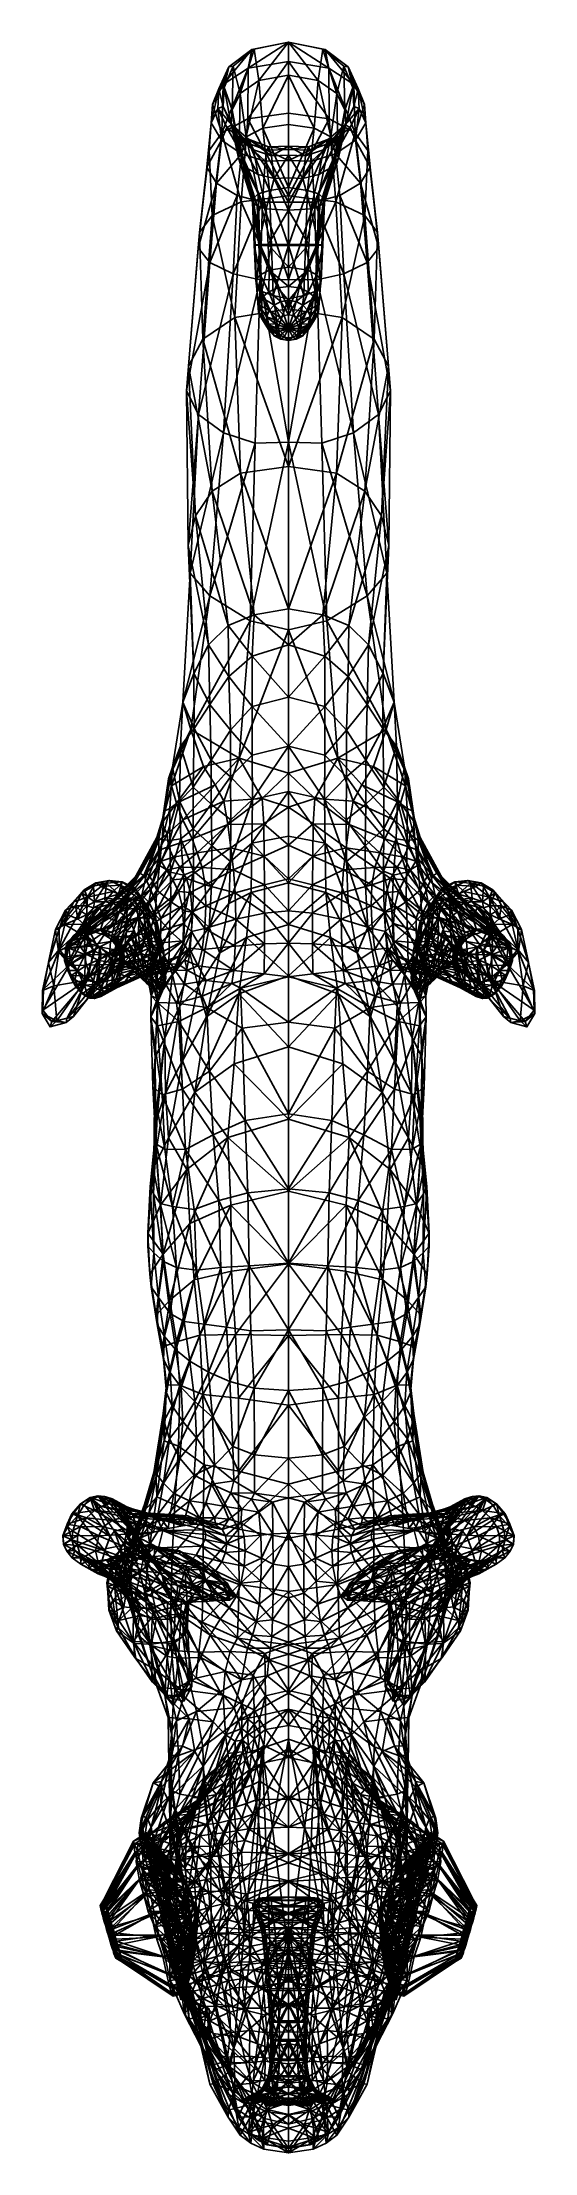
# Model space of a CAD drawing. Header units: metres. Extents: x -0.017 to 0.017, y -0.061 to 0.084.
import ezdxf

# ---------------------------------------------------------------- set-up
doc = ezdxf.new("R2010")
doc.units = ezdxf.units.M
doc.layers.add('CHAMELEON', color=1, linetype='CONTINUOUS')

msp = doc.modelspace()

# ---------------------------------------------------------------- linework, layer by layer
at = {"layer": 'CHAMELEON', "color": 1}
for points in [[(-0.00451, 0.0813, 0.00042), (-0.00278, 0.08242, 0.00106), (-0.00254, 0.0837, -0.00483)], [(-0.00451, 0.0813, 0.00042), (-0.00254, 0.0837, -0.00483), (-0.00411, 0.0825, -0.00492)], [(-0.00411, 0.0825, -0.00492), (-0.00254, 0.0837, -0.00483), (-0.00381, 0.08255, -0.00906)], [(-0.00381, 0.08255, -0.00906), (-0.00236, 0.08372, -0.00923), (-0.00333, 0.08066, -0.01416)], [(-0.00381, 0.08255, -0.00906), (-0.00254, 0.0837, -0.00483), (-0.00236, 0.08372, -0.00923)], [(-0.00333, 0.08066, -0.01416), (-0.00236, 0.08372, -0.00923), (-0.00204, 0.08156, -0.01469)], [(-0.00278, 0.08242, 0.00106), (0, 0.08288, 0.00133), (0, 0.08421, -0.00479)], [(-0.00278, 0.08242, 0.00106), (0, 0.08421, -0.00479), (-0.00254, 0.0837, -0.00483)], [(-0.00254, 0.0837, -0.00483), (0, 0.08421, -0.00479), (-0.00236, 0.08372, -0.00923)], [(-0.00236, 0.08372, -0.00923), (0, 0.08421, -0.0093), (-0.00204, 0.08156, -0.01469)], [(-0.00236, 0.08372, -0.00923), (0, 0.08421, -0.00479), (0, 0.08421, -0.0093)], [(-0.00204, 0.08156, -0.01469), (0, 0.08421, -0.0093), (0, 0.08194, -0.01492)], [(0, 0.08421, -0.0093), (0.00204, 0.08156, -0.01469), (0, 0.08194, -0.01492)], [(0, 0.08421, -0.0093), (0.00236, 0.08372, -0.00923), (0.00204, 0.08156, -0.01469)], [(0, 0.08421, -0.00479), (0.00236, 0.08372, -0.00923), (0, 0.08421, -0.0093)], [(0, 0.08421, -0.00479), (0.00254, 0.0837, -0.00483), (0.00236, 0.08372, -0.00923)], [(0, 0.08288, 0.00133), (0.00278, 0.08242, 0.00106), (0, 0.08421, -0.00479)], [(0, 0.08421, -0.00479), (0.00278, 0.08242, 0.00106), (0.00254, 0.0837, -0.00483)], [(0.00236, 0.08372, -0.00923), (0.00333, 0.08066, -0.01416), (0.00204, 0.08156, -0.01469)], [(0.00236, 0.08372, -0.00923), (0.00381, 0.08255, -0.00906), (0.00333, 0.08066, -0.01416)], [(0.00254, 0.0837, -0.00483), (0.00381, 0.08255, -0.00906), (0.00236, 0.08372, -0.00923)], [(0.00254, 0.0837, -0.00483), (0.00411, 0.0825, -0.00492), (0.00381, 0.08255, -0.00906)], [(0.00278, 0.08242, 0.00106), (0.00451, 0.0813, 0.00042), (0.00254, 0.0837, -0.00483)], [(0.00254, 0.0837, -0.00483), (0.00451, 0.0813, 0.00042), (0.00411, 0.0825, -0.00492)], [(-0.00525, 0.07991, -0.00038), (-0.00451, 0.0813, 0.00042), (-0.00411, 0.0825, -0.00492)], [(-0.00525, 0.07991, -0.00038), (-0.00411, 0.0825, -0.00492), (-0.0048, 0.081, -0.00504)], [(-0.0048, 0.081, -0.00504), (-0.00411, 0.0825, -0.00492), (-0.00443, 0.08109, -0.00886)], [(-0.00461, 0.07796, 0.00498), (-0.00278, 0.08242, 0.00106), (-0.00451, 0.0813, 0.00042)], [(-0.00461, 0.07796, 0.00498), (-0.0028, 0.07893, 0.00586), (-0.00278, 0.08242, 0.00106)], [(-0.00443, 0.08109, -0.00886), (-0.00381, 0.08255, -0.00906), (-0.00389, 0.07954, -0.01349)], [(-0.00443, 0.08109, -0.00886), (-0.00411, 0.0825, -0.00492), (-0.00381, 0.08255, -0.00906)], [(-0.00389, 0.07954, -0.01349), (-0.00381, 0.08255, -0.00906), (-0.00333, 0.08066, -0.01416)], [(-0.0028, 0.07893, 0.00586), (0, 0.07932, 0.00623), (0, 0.08288, 0.00133)], [(-0.0028, 0.07893, 0.00586), (0, 0.08288, 0.00133), (-0.00278, 0.08242, 0.00106)], [(-0.00204, 0.08156, -0.01469), (0, 0.08194, -0.01492), (-0.00177, 0.07828, -0.01861)], [(-0.00177, 0.07828, -0.01861), (0, 0.08194, -0.01492), (0, 0.07853, -0.01891)], [(0, 0.07932, 0.00623), (0.0028, 0.07893, 0.00586), (0, 0.08288, 0.00133)], [(0, 0.08288, 0.00133), (0.0028, 0.07893, 0.00586), (0.00278, 0.08242, 0.00106)], [(0, 0.08194, -0.01492), (0.00177, 0.07828, -0.01861), (0, 0.07853, -0.01891)], [(0, 0.08194, -0.01492), (0.00204, 0.08156, -0.01469), (0.00177, 0.07828, -0.01861)], [(0.00278, 0.08242, 0.00106), (0.00461, 0.07796, 0.00498), (0.00451, 0.0813, 0.00042)], [(0.0028, 0.07893, 0.00586), (0.00461, 0.07796, 0.00498), (0.00278, 0.08242, 0.00106)], [(0.00381, 0.08255, -0.00906), (0.00389, 0.07954, -0.01349), (0.00333, 0.08066, -0.01416)], [(0.00381, 0.08255, -0.00906), (0.00443, 0.08109, -0.00886), (0.00389, 0.07954, -0.01349)], [(0.00411, 0.0825, -0.00492), (0.00443, 0.08109, -0.00886), (0.00381, 0.08255, -0.00906)], [(0.00411, 0.0825, -0.00492), (0.0048, 0.081, -0.00504), (0.00443, 0.08109, -0.00886)], [(0.00451, 0.0813, 0.00042), (0.00525, 0.07991, -0.00038), (0.00411, 0.0825, -0.00492)], [(0.00411, 0.0825, -0.00492), (0.00525, 0.07991, -0.00038), (0.0048, 0.081, -0.00504)], [(-0.00533, 0.07865, -0.0011), (-0.00525, 0.07991, -0.00038), (-0.0048, 0.081, -0.00504)], [(-0.00533, 0.07865, -0.0011), (-0.0048, 0.081, -0.00504), (-0.00488, 0.07964, -0.00514)], [(-0.00461, 0.07796, 0.00498), (-0.00451, 0.0813, 0.00042), (-0.00525, 0.07991, -0.00038)], [(-0.00488, 0.07964, -0.00514), (-0.0048, 0.081, -0.00504), (-0.0045, 0.07977, -0.00867)], [(-0.0045, 0.07977, -0.00867), (-0.0048, 0.081, -0.00504), (-0.00443, 0.08109, -0.00886)], [(-0.0045, 0.07977, -0.00867), (-0.00443, 0.08109, -0.00886), (-0.00395, 0.07853, -0.01288)], [(-0.00395, 0.07853, -0.01288), (-0.00443, 0.08109, -0.00886), (-0.00389, 0.07954, -0.01349)], [(-0.00389, 0.07954, -0.01349), (-0.00333, 0.08066, -0.01416), (-0.00341, 0.07692, -0.01699)], [(-0.00341, 0.07692, -0.01699), (-0.00333, 0.08066, -0.01416), (-0.00292, 0.07767, -0.01789)], [(-0.00333, 0.08066, -0.01416), (-0.00204, 0.08156, -0.01469), (-0.00292, 0.07767, -0.01789)], [(-0.00292, 0.07767, -0.01789), (-0.00204, 0.08156, -0.01469), (-0.00177, 0.07828, -0.01861)], [(0.00204, 0.08156, -0.01469), (0.00292, 0.07767, -0.01789), (0.00177, 0.07828, -0.01861)], [(0.00204, 0.08156, -0.01469), (0.00333, 0.08066, -0.01416), (0.00292, 0.07767, -0.01789)], [(0.00333, 0.08066, -0.01416), (0.00341, 0.07692, -0.01699), (0.00292, 0.07767, -0.01789)], [(0.00333, 0.08066, -0.01416), (0.00389, 0.07954, -0.01349), (0.00341, 0.07692, -0.01699)], [(0.00443, 0.08109, -0.00886), (0.00395, 0.07853, -0.01288), (0.00389, 0.07954, -0.01349)], [(0.00443, 0.08109, -0.00886), (0.0045, 0.07977, -0.00867), (0.00395, 0.07853, -0.01288)], [(0.0048, 0.081, -0.00504), (0.0045, 0.07977, -0.00867), (0.00443, 0.08109, -0.00886)], [(0.0048, 0.081, -0.00504), (0.00488, 0.07964, -0.00514), (0.0045, 0.07977, -0.00867)], [(0.00451, 0.0813, 0.00042), (0.00461, 0.07796, 0.00498), (0.00525, 0.07991, -0.00038)], [(0.00525, 0.07991, -0.00038), (0.00533, 0.07865, -0.0011), (0.0048, 0.081, -0.00504)], [(0.0048, 0.081, -0.00504), (0.00533, 0.07865, -0.0011), (0.00488, 0.07964, -0.00514)], [(-0.00563, 0.07559, 0.00274), (-0.00533, 0.07865, -0.0011), (-0.00462, 0.07744, -0.0018)], [(-0.00563, 0.07559, 0.00274), (-0.00548, 0.07673, 0.00383), (-0.00533, 0.07865, -0.0011)], [(-0.00548, 0.07673, 0.00383), (-0.00525, 0.07991, -0.00038), (-0.00533, 0.07865, -0.0011)], [(-0.00548, 0.07673, 0.00383), (-0.00461, 0.07796, 0.00498), (-0.00525, 0.07991, -0.00038)], [(-0.00462, 0.07744, -0.0018), (-0.00533, 0.07865, -0.0011), (-0.00488, 0.07964, -0.00514)], [(-0.00391, 0.0785, -0.00849), (-0.00488, 0.07964, -0.00514), (-0.0045, 0.07977, -0.00867)], [(-0.00425, 0.07832, -0.00524), (-0.00488, 0.07964, -0.00514), (-0.00391, 0.0785, -0.00849)], [(-0.00462, 0.07744, -0.0018), (-0.00488, 0.07964, -0.00514), (-0.00425, 0.07832, -0.00524)], [(-0.00327, 0.0732, 0.01109), (-0.0028, 0.07893, 0.00586), (-0.00461, 0.07796, 0.00498)], [(-0.00343, 0.07754, -0.01229), (-0.0045, 0.07977, -0.00867), (-0.00395, 0.07853, -0.01288)], [(-0.00391, 0.0785, -0.00849), (-0.0045, 0.07977, -0.00867), (-0.00343, 0.07754, -0.01229)], [(-0.00395, 0.07853, -0.01288), (-0.00389, 0.07954, -0.01349), (-0.00346, 0.07624, -0.01617)], [(-0.00346, 0.07624, -0.01617), (-0.00389, 0.07954, -0.01349), (-0.00341, 0.07692, -0.01699)], [(-0.00327, 0.0732, 0.01109), (0, 0.0736, 0.01165), (-0.0028, 0.07893, 0.00586)], [(0, 0.0736, 0.01165), (0, 0.07932, 0.00623), (-0.0028, 0.07893, 0.00586)], [(0, 0.07932, 0.00623), (0, 0.0736, 0.01165), (0.0028, 0.07893, 0.00586)], [(0, 0.0736, 0.01165), (0.00327, 0.0732, 0.01109), (0.0028, 0.07893, 0.00586)], [(0.0028, 0.07893, 0.00586), (0.00327, 0.0732, 0.01109), (0.00461, 0.07796, 0.00498)], [(0.00389, 0.07954, -0.01349), (0.00346, 0.07624, -0.01617), (0.00341, 0.07692, -0.01699)], [(0.0045, 0.07977, -0.00867), (0.00343, 0.07754, -0.01229), (0.00395, 0.07853, -0.01288)], [(0.0045, 0.07977, -0.00867), (0.00391, 0.0785, -0.00849), (0.00343, 0.07754, -0.01229)], [(0.00389, 0.07954, -0.01349), (0.00395, 0.07853, -0.01288), (0.00346, 0.07624, -0.01617)], [(0.00488, 0.07964, -0.00514), (0.00391, 0.0785, -0.00849), (0.0045, 0.07977, -0.00867)], [(0.00488, 0.07964, -0.00514), (0.00425, 0.07832, -0.00524), (0.00391, 0.0785, -0.00849)], [(0.00488, 0.07964, -0.00514), (0.00462, 0.07744, -0.0018), (0.00425, 0.07832, -0.00524)], [(0.00461, 0.07796, 0.00498), (0.00548, 0.07673, 0.00383), (0.00525, 0.07991, -0.00038)], [(0.00533, 0.07865, -0.0011), (0.00462, 0.07744, -0.0018), (0.00488, 0.07964, -0.00514)], [(0.00533, 0.07865, -0.0011), (0.00563, 0.07559, 0.00274), (0.00462, 0.07744, -0.0018)], [(0.00525, 0.07991, -0.00038), (0.00548, 0.07673, 0.00383), (0.00533, 0.07865, -0.0011)], [(0.00548, 0.07673, 0.00383), (0.00563, 0.07559, 0.00274), (0.00533, 0.07865, -0.0011)], [(-0.00496, 0.07449, 0.00167), (-0.00563, 0.07559, 0.00274), (-0.00462, 0.07744, -0.0018)], [(-0.00527, 0.07226, 0.00974), (-0.00461, 0.07796, 0.00498), (-0.00548, 0.07673, 0.00383)], [(-0.00527, 0.07226, 0.00974), (-0.00327, 0.0732, 0.01109), (-0.00461, 0.07796, 0.00498)], [(-0.00496, 0.07449, 0.00167), (-0.00462, 0.07744, -0.0018), (-0.00325, 0.07651, -0.00233)], [(-0.00325, 0.07651, -0.00233), (-0.00462, 0.07744, -0.0018), (-0.00425, 0.07832, -0.00524)], [(-0.00301, 0.0773, -0.00532), (-0.00425, 0.07832, -0.00524), (-0.00391, 0.0785, -0.00849)], [(-0.00325, 0.07651, -0.00233), (-0.00425, 0.07832, -0.00524), (-0.00301, 0.0773, -0.00532)], [(-0.003, 0.07559, -0.01539), (-0.00395, 0.07853, -0.01288), (-0.00346, 0.07624, -0.01617)], [(-0.00343, 0.07754, -0.01229), (-0.00395, 0.07853, -0.01288), (-0.003, 0.07559, -0.01539)], [(-0.00241, 0.07679, -0.01184), (-0.00391, 0.0785, -0.00849), (-0.00343, 0.07754, -0.01229)], [(-0.00276, 0.07752, -0.00836), (-0.00391, 0.0785, -0.00849), (-0.00241, 0.07679, -0.01184)], [(-0.00276, 0.07752, -0.00836), (-0.00301, 0.0773, -0.00532), (-0.00391, 0.0785, -0.00849)], [(-0.00209, 0.07508, -0.01478), (-0.00343, 0.07754, -0.01229), (-0.003, 0.07559, -0.01539)], [(-0.00241, 0.07679, -0.01184), (-0.00343, 0.07754, -0.01229), (-0.00209, 0.07508, -0.01478)], [(-0.00341, 0.07692, -0.01699), (-0.00292, 0.07767, -0.01789), (-0.00209, 0.07374, -0.01978)], [(-0.00162, 0.07599, -0.00262), (-0.00325, 0.07651, -0.00233), (-0.00301, 0.0773, -0.00532)], [(-0.0015, 0.07675, -0.00536), (-0.00301, 0.0773, -0.00532), (-0.00276, 0.07752, -0.00836)], [(-0.00162, 0.07599, -0.00262), (-0.00301, 0.0773, -0.00532), (-0.0015, 0.07675, -0.00536)], [(-0.00292, 0.07767, -0.01789), (-0.00177, 0.07828, -0.01861), (-0.0013, 0.07397, -0.02049)], [(-0.00209, 0.07374, -0.01978), (-0.00292, 0.07767, -0.01789), (-0.0013, 0.07397, -0.02049)], [(-0.00118, 0.07637, -0.01159), (-0.00276, 0.07752, -0.00836), (-0.00241, 0.07679, -0.01184)], [(-0.00138, 0.07698, -0.00828), (-0.00276, 0.07752, -0.00836), (-0.00118, 0.07637, -0.01159)], [(-0.00138, 0.07698, -0.00828), (-0.0015, 0.07675, -0.00536), (-0.00276, 0.07752, -0.00836)], [(-0.00177, 0.07828, -0.01861), (0, 0.07853, -0.01891), (0, 0.07419, -0.02099)], [(-0.0013, 0.07397, -0.02049), (-0.00177, 0.07828, -0.01861), (0, 0.07419, -0.02099)], [(0, 0.07853, -0.01891), (0.00177, 0.07828, -0.01861), (0, 0.07419, -0.02099)], [(0.00177, 0.07828, -0.01861), (0.0013, 0.07397, -0.02049), (0, 0.07419, -0.02099)], [(0.00276, 0.07752, -0.00836), (0.00118, 0.07637, -0.01159), (0.00241, 0.07679, -0.01184)], [(0.00276, 0.07752, -0.00836), (0.00138, 0.07698, -0.00828), (0.00118, 0.07637, -0.01159)], [(0.00177, 0.07828, -0.01861), (0.00292, 0.07767, -0.01789), (0.0013, 0.07397, -0.02049)], [(0.00292, 0.07767, -0.01789), (0.00209, 0.07374, -0.01978), (0.0013, 0.07397, -0.02049)], [(0.0015, 0.07675, -0.00536), (0.00138, 0.07698, -0.00828), (0.00276, 0.07752, -0.00836)], [(0.00301, 0.0773, -0.00532), (0.0015, 0.07675, -0.00536), (0.00276, 0.07752, -0.00836)], [(0.00301, 0.0773, -0.00532), (0.00162, 0.07599, -0.00262), (0.0015, 0.07675, -0.00536)], [(0.00325, 0.07651, -0.00233), (0.00162, 0.07599, -0.00262), (0.00301, 0.0773, -0.00532)], [(0.00292, 0.07767, -0.01789), (0.00341, 0.07692, -0.01699), (0.00209, 0.07374, -0.01978)], [(0.00343, 0.07754, -0.01229), (0.00209, 0.07508, -0.01478), (0.003, 0.07559, -0.01539)], [(0.00343, 0.07754, -0.01229), (0.00241, 0.07679, -0.01184), (0.00209, 0.07508, -0.01478)], [(0.00391, 0.0785, -0.00849), (0.00241, 0.07679, -0.01184), (0.00343, 0.07754, -0.01229)], [(0.00391, 0.0785, -0.00849), (0.00276, 0.07752, -0.00836), (0.00241, 0.07679, -0.01184)], [(0.00301, 0.0773, -0.00532), (0.00276, 0.07752, -0.00836), (0.00391, 0.0785, -0.00849)], [(0.00395, 0.07853, -0.01288), (0.003, 0.07559, -0.01539), (0.00346, 0.07624, -0.01617)], [(0.00395, 0.07853, -0.01288), (0.00343, 0.07754, -0.01229), (0.003, 0.07559, -0.01539)], [(0.00425, 0.07832, -0.00524), (0.00301, 0.0773, -0.00532), (0.00391, 0.0785, -0.00849)], [(0.00425, 0.07832, -0.00524), (0.00325, 0.07651, -0.00233), (0.00301, 0.0773, -0.00532)], [(0.00462, 0.07744, -0.0018), (0.00325, 0.07651, -0.00233), (0.00425, 0.07832, -0.00524)], [(0.00462, 0.07744, -0.0018), (0.00496, 0.07449, 0.00167), (0.00325, 0.07651, -0.00233)], [(0.00327, 0.0732, 0.01109), (0.00527, 0.07226, 0.00974), (0.00461, 0.07796, 0.00498)], [(0.00461, 0.07796, 0.00498), (0.00527, 0.07226, 0.00974), (0.00548, 0.07673, 0.00383)], [(0.00563, 0.07559, 0.00274), (0.00496, 0.07449, 0.00167), (0.00462, 0.07744, -0.0018)], [(-0.00615, 0.07108, 0.00805), (-0.00527, 0.07226, 0.00974), (-0.00548, 0.07673, 0.00383)], [(-0.00615, 0.07108, 0.00805), (-0.00548, 0.07673, 0.00383), (-0.00563, 0.07559, 0.00274)], [(-0.00355, 0.07363, 0.00082), (-0.00496, 0.07449, 0.00167), (-0.00325, 0.07651, -0.00233)], [(-0.0018, 0.07317, 0.00036), (-0.00355, 0.07363, 0.00082), (-0.00325, 0.07651, -0.00233)], [(-0.00346, 0.07624, -0.01617), (-0.00341, 0.07692, -0.01699), (-0.00248, 0.07316, -0.01805)], [(-0.00217, 0.07292, -0.0173), (-0.00346, 0.07624, -0.01617), (-0.00248, 0.07316, -0.01805)], [(-0.003, 0.07559, -0.01539), (-0.00346, 0.07624, -0.01617), (-0.00217, 0.07292, -0.0173)], [(-0.00243, 0.07342, -0.01885), (-0.00341, 0.07692, -0.01699), (-0.00209, 0.07374, -0.01978)], [(-0.00248, 0.07316, -0.01805), (-0.00341, 0.07692, -0.01699), (-0.00243, 0.07342, -0.01885)], [(-0.0018, 0.07317, 0.00036), (-0.00325, 0.07651, -0.00233), (-0.00162, 0.07599, -0.00262)], [(-0.001, 0.0748, -0.01445), (-0.00241, 0.07679, -0.01184), (-0.00209, 0.07508, -0.01478)], [(-0.00118, 0.07637, -0.01159), (-0.00241, 0.07679, -0.01184), (-0.001, 0.0748, -0.01445)], [(0, 0.07318, 0.00037), (-0.0018, 0.07317, 0.00036), (-0.00162, 0.07599, -0.00262)], [(0, 0.07605, -0.00259), (-0.00162, 0.07599, -0.00262), (-0.0015, 0.07675, -0.00536)], [(0, 0.07605, -0.00259), (0, 0.07318, 0.00037), (-0.00162, 0.07599, -0.00262)], [(0, 0.07681, -0.00536), (-0.0015, 0.07675, -0.00536), (-0.00138, 0.07698, -0.00828)], [(0, 0.07681, -0.00536), (0, 0.07605, -0.00259), (-0.0015, 0.07675, -0.00536)], [(0, 0.07704, -0.00829), (-0.00138, 0.07698, -0.00828), (-0.00118, 0.07637, -0.01159)], [(0, 0.07681, -0.00536), (-0.00138, 0.07698, -0.00828), (0, 0.07704, -0.00829)], [(0, 0.07704, -0.00829), (-0.00118, 0.07637, -0.01159), (0, 0.07642, -0.01162)], [(0, 0.07642, -0.01162), (-0.00118, 0.07637, -0.01159), (-0.001, 0.0748, -0.01445)], [(0, 0.07642, -0.01162), (-0.001, 0.0748, -0.01445), (0, 0.07484, -0.01449)], [(0.00138, 0.07698, -0.00828), (0, 0.07704, -0.00829), (0.00118, 0.07637, -0.01159)], [(0.00118, 0.07637, -0.01159), (0, 0.07704, -0.00829), (0, 0.07642, -0.01162)], [(0.00138, 0.07698, -0.00828), (0, 0.07681, -0.00536), (0, 0.07704, -0.00829)], [(0.0015, 0.07675, -0.00536), (0, 0.07681, -0.00536), (0.00138, 0.07698, -0.00828)], [(0, 0.07605, -0.00259), (0, 0.07681, -0.00536), (0.0015, 0.07675, -0.00536)], [(0.00162, 0.07599, -0.00262), (0, 0.07605, -0.00259), (0.0015, 0.07675, -0.00536)], [(0.00118, 0.07637, -0.01159), (0, 0.07642, -0.01162), (0.001, 0.0748, -0.01445)], [(0.001, 0.0748, -0.01445), (0, 0.07642, -0.01162), (0, 0.07484, -0.01449)], [(0, 0.07318, 0.00037), (0, 0.07605, -0.00259), (0.00162, 0.07599, -0.00262)], [(0.0018, 0.07317, 0.00036), (0, 0.07318, 0.00037), (0.00162, 0.07599, -0.00262)], [(0.00241, 0.07679, -0.01184), (0.001, 0.0748, -0.01445), (0.00209, 0.07508, -0.01478)], [(0.00241, 0.07679, -0.01184), (0.00118, 0.07637, -0.01159), (0.001, 0.0748, -0.01445)], [(0.00325, 0.07651, -0.00233), (0.0018, 0.07317, 0.00036), (0.00162, 0.07599, -0.00262)], [(0.00355, 0.07363, 0.00082), (0.0018, 0.07317, 0.00036), (0.00325, 0.07651, -0.00233)], [(0.00341, 0.07692, -0.01699), (0.00243, 0.07342, -0.01885), (0.00209, 0.07374, -0.01978)], [(0.00346, 0.07624, -0.01617), (0.00217, 0.07292, -0.0173), (0.00248, 0.07316, -0.01805)], [(0.00346, 0.07624, -0.01617), (0.003, 0.07559, -0.01539), (0.00217, 0.07292, -0.0173)], [(0.00341, 0.07692, -0.01699), (0.00248, 0.07316, -0.01805), (0.00243, 0.07342, -0.01885)], [(0.00341, 0.07692, -0.01699), (0.00346, 0.07624, -0.01617), (0.00248, 0.07316, -0.01805)], [(0.00496, 0.07449, 0.00167), (0.00355, 0.07363, 0.00082), (0.00325, 0.07651, -0.00233)], [(0.00527, 0.07226, 0.00974), (0.00615, 0.07108, 0.00805), (0.00548, 0.07673, 0.00383)], [(0.00548, 0.07673, 0.00383), (0.00615, 0.07108, 0.00805), (0.00563, 0.07559, 0.00274)], [(-0.00624, 0.07002, 0.00653), (-0.00615, 0.07108, 0.00805), (-0.00563, 0.07559, 0.00274)], [(-0.00624, 0.07002, 0.00653), (-0.00563, 0.07559, 0.00274), (-0.00496, 0.07449, 0.00167)], [(-0.00542, 0.069, 0.00506), (-0.00624, 0.07002, 0.00653), (-0.00496, 0.07449, 0.00167)], [(-0.00542, 0.069, 0.00506), (-0.00496, 0.07449, 0.00167), (-0.00355, 0.07363, 0.00082)], [(-0.00153, 0.07272, -0.0167), (-0.003, 0.07559, -0.01539), (-0.00217, 0.07292, -0.0173)], [(-0.00209, 0.07508, -0.01478), (-0.003, 0.07559, -0.01539), (-0.00153, 0.07272, -0.0167)], [(-0.001, 0.0748, -0.01445), (-0.00209, 0.07508, -0.01478), (-0.00153, 0.07272, -0.0167)], [(0, 0.07262, -0.01638), (-0.001, 0.0748, -0.01445), (-0.00153, 0.07272, -0.0167)], [(0, 0.07484, -0.01449), (-0.001, 0.0748, -0.01445), (0, 0.07262, -0.01638)], [(0.001, 0.0748, -0.01445), (0, 0.07484, -0.01449), (0, 0.07262, -0.01638)], [(0.001, 0.0748, -0.01445), (0, 0.07262, -0.01638), (0.00153, 0.07272, -0.0167)], [(0.00209, 0.07508, -0.01478), (0.001, 0.0748, -0.01445), (0.00153, 0.07272, -0.0167)], [(0.003, 0.07559, -0.01539), (0.00153, 0.07272, -0.0167), (0.00217, 0.07292, -0.0173)], [(0.003, 0.07559, -0.01539), (0.00209, 0.07508, -0.01478), (0.00153, 0.07272, -0.0167)], [(0.00496, 0.07449, 0.00167), (0.00542, 0.069, 0.00506), (0.00355, 0.07363, 0.00082)], [(0.00563, 0.07559, 0.00274), (0.00624, 0.07002, 0.00653), (0.00496, 0.07449, 0.00167)], [(0.00624, 0.07002, 0.00653), (0.00542, 0.069, 0.00506), (0.00496, 0.07449, 0.00167)], [(0.00615, 0.07108, 0.00805), (0.00624, 0.07002, 0.00653), (0.00563, 0.07559, 0.00274)], [(-0.00383, 0.06822, 0.00394), (-0.00542, 0.069, 0.00506), (-0.00355, 0.07363, 0.00082)], [(-0.0037, 0.0652, 0.01586), (-0.00327, 0.0732, 0.01109), (-0.00527, 0.07226, 0.00974)], [(-0.00383, 0.06822, 0.00394), (-0.00355, 0.07363, 0.00082), (-0.0018, 0.07317, 0.00036)], [(-0.00196, 0.0678, 0.00336), (-0.00383, 0.06822, 0.00394), (-0.0018, 0.07317, 0.00036)], [(-0.0037, 0.0652, 0.01586), (0, 0.06581, 0.01646), (-0.00327, 0.0732, 0.01109)], [(0, 0.06581, 0.01646), (0, 0.0736, 0.01165), (-0.00327, 0.0732, 0.01109)], [(-0.00236, 0.07023, -0.01852), (-0.00248, 0.07316, -0.01805), (-0.00243, 0.07342, -0.01885)], [(-0.00205, 0.07025, -0.01785), (-0.00248, 0.07316, -0.01805), (-0.00236, 0.07023, -0.01852)], [(-0.00205, 0.07025, -0.01785), (-0.00217, 0.07292, -0.0173), (-0.00248, 0.07316, -0.01805)], [(-0.00243, 0.07342, -0.01885), (-0.00209, 0.07374, -0.01978), (-0.00197, 0.07019, -0.02013)], [(-0.00236, 0.07023, -0.01852), (-0.00243, 0.07342, -0.01885), (-0.00231, 0.07021, -0.01926)], [(-0.00231, 0.07021, -0.01926), (-0.00243, 0.07342, -0.01885), (-0.00197, 0.07019, -0.02013)], [(-0.00153, 0.07272, -0.0167), (-0.00217, 0.07292, -0.0173), (-0.00205, 0.07025, -0.01785)], [(-0.00209, 0.07374, -0.01978), (-0.0013, 0.07397, -0.02049), (-0.00118, 0.07018, -0.0208)], [(-0.00197, 0.07019, -0.02013), (-0.00209, 0.07374, -0.01978), (-0.00118, 0.07018, -0.0208)], [(0, 0.06783, 0.00344), (-0.00196, 0.0678, 0.00336), (-0.0018, 0.07317, 0.00036)], [(0, 0.07318, 0.00037), (0, 0.06783, 0.00344), (-0.0018, 0.07317, 0.00036)], [(-0.0013, 0.07397, -0.02049), (0, 0.07419, -0.02099), (0, 0.07017, -0.02128)], [(-0.00118, 0.07018, -0.0208), (-0.0013, 0.07397, -0.02049), (0, 0.07017, -0.02128)], [(0, 0.07419, -0.02099), (0.0013, 0.07397, -0.02049), (0, 0.07017, -0.02128)], [(0.0013, 0.07397, -0.02049), (0.00118, 0.07018, -0.0208), (0, 0.07017, -0.02128)], [(0, 0.0736, 0.01165), (0, 0.06581, 0.01646), (0.00327, 0.0732, 0.01109)], [(0, 0.06581, 0.01646), (0.0037, 0.0652, 0.01586), (0.00327, 0.0732, 0.01109)], [(0, 0.06783, 0.00344), (0, 0.07318, 0.00037), (0.0018, 0.07317, 0.00036)], [(0.00196, 0.0678, 0.00336), (0, 0.06783, 0.00344), (0.0018, 0.07317, 0.00036)], [(0.0013, 0.07397, -0.02049), (0.00209, 0.07374, -0.01978), (0.00118, 0.07018, -0.0208)], [(0.00209, 0.07374, -0.01978), (0.00197, 0.07019, -0.02013), (0.00118, 0.07018, -0.0208)], [(0.00217, 0.07292, -0.0173), (0.00153, 0.07272, -0.0167), (0.00205, 0.07025, -0.01785)], [(0.00355, 0.07363, 0.00082), (0.00383, 0.06822, 0.00394), (0.0018, 0.07317, 0.00036)], [(0.00383, 0.06822, 0.00394), (0.00196, 0.0678, 0.00336), (0.0018, 0.07317, 0.00036)], [(0.00209, 0.07374, -0.01978), (0.00243, 0.07342, -0.01885), (0.00197, 0.07019, -0.02013)], [(0.00243, 0.07342, -0.01885), (0.00231, 0.07021, -0.01926), (0.00197, 0.07019, -0.02013)], [(0.00248, 0.07316, -0.01805), (0.00205, 0.07025, -0.01785), (0.00236, 0.07023, -0.01852)], [(0.00217, 0.07292, -0.0173), (0.00205, 0.07025, -0.01785), (0.00248, 0.07316, -0.01805)], [(0.00243, 0.07342, -0.01885), (0.00236, 0.07023, -0.01852), (0.00231, 0.07021, -0.01926)], [(0.00248, 0.07316, -0.01805), (0.00236, 0.07023, -0.01852), (0.00243, 0.07342, -0.01885)], [(0.00327, 0.0732, 0.01109), (0.0037, 0.0652, 0.01586), (0.00527, 0.07226, 0.00974)], [(0.00542, 0.069, 0.00506), (0.00383, 0.06822, 0.00394), (0.00355, 0.07363, 0.00082)], [(-0.00591, 0.06372, 0.01447), (-0.00527, 0.07226, 0.00974), (-0.00615, 0.07108, 0.00805)], [(-0.00591, 0.06372, 0.01447), (-0.0037, 0.0652, 0.01586), (-0.00527, 0.07226, 0.00974)], [(-0.00141, 0.07026, -0.01733), (-0.00153, 0.07272, -0.0167), (-0.00205, 0.07025, -0.01785)], [(0, 0.07262, -0.01638), (-0.00153, 0.07272, -0.0167), (-0.00141, 0.07026, -0.01733)], [(0, 0.07027, -0.01693), (0, 0.07262, -0.01638), (-0.00141, 0.07026, -0.01733)], [(0.00153, 0.07272, -0.0167), (0, 0.07262, -0.01638), (0.00141, 0.07026, -0.01733)], [(0, 0.07262, -0.01638), (0, 0.07027, -0.01693), (0.00141, 0.07026, -0.01733)], [(0.00153, 0.07272, -0.0167), (0.00141, 0.07026, -0.01733), (0.00205, 0.07025, -0.01785)], [(0.0037, 0.0652, 0.01586), (0.00591, 0.06372, 0.01447), (0.00527, 0.07226, 0.00974)], [(0.00527, 0.07226, 0.00974), (0.00591, 0.06372, 0.01447), (0.00615, 0.07108, 0.00805)], [(-0.00703, 0.06015, 0.01106), (-0.00624, 0.07002, 0.00653), (-0.00542, 0.069, 0.00506)], [(-0.00703, 0.06015, 0.01106), (-0.0069, 0.06186, 0.0127), (-0.00624, 0.07002, 0.00653)], [(-0.0069, 0.06186, 0.0127), (-0.00615, 0.07108, 0.00805), (-0.00624, 0.07002, 0.00653)], [(-0.0069, 0.06186, 0.0127), (-0.00591, 0.06372, 0.01447), (-0.00615, 0.07108, 0.00805)], [(-0.00196, 0.06816, -0.01756), (-0.00205, 0.07025, -0.01785), (-0.00236, 0.07023, -0.01852)], [(-0.00226, 0.06778, -0.01809), (-0.00196, 0.06816, -0.01756), (-0.00236, 0.07023, -0.01852)], [(-0.00226, 0.06778, -0.01809), (-0.00236, 0.07023, -0.01852), (-0.00231, 0.07021, -0.01926)], [(-0.0022, 0.06741, -0.01867), (-0.00226, 0.06778, -0.01809), (-0.00231, 0.07021, -0.01926)], [(-0.0022, 0.06741, -0.01867), (-0.00231, 0.07021, -0.01926), (-0.00197, 0.07019, -0.02013)], [(-0.00185, 0.06701, -0.01936), (-0.0022, 0.06741, -0.01867), (-0.00197, 0.07019, -0.02013)], [(-0.00133, 0.06848, -0.01714), (-0.00141, 0.07026, -0.01733), (-0.00205, 0.07025, -0.01785)], [(-0.00196, 0.06816, -0.01756), (-0.00133, 0.06848, -0.01714), (-0.00205, 0.07025, -0.01785)], [(-0.00185, 0.06701, -0.01936), (-0.00197, 0.07019, -0.02013), (-0.00118, 0.07018, -0.0208)], [(-0.00106, 0.06672, -0.0199), (-0.00185, 0.06701, -0.01936), (-0.00118, 0.07018, -0.0208)], [(0, 0.06868, -0.01671), (0, 0.07027, -0.01693), (-0.00141, 0.07026, -0.01733)], [(-0.00133, 0.06848, -0.01714), (0, 0.06868, -0.01671), (-0.00141, 0.07026, -0.01733)], [(-0.00106, 0.06672, -0.0199), (-0.00118, 0.07018, -0.0208), (0, 0.07017, -0.02128)], [(0, 0.06651, -0.0203), (-0.00106, 0.06672, -0.0199), (0, 0.07017, -0.02128)], [(0, 0.07027, -0.01693), (0, 0.06868, -0.01671), (0.00141, 0.07026, -0.01733)], [(0, 0.06868, -0.01671), (0.00133, 0.06848, -0.01714), (0.00141, 0.07026, -0.01733)], [(0.00118, 0.07018, -0.0208), (0.00106, 0.06672, -0.0199), (0, 0.07017, -0.02128)], [(0.00106, 0.06672, -0.0199), (0, 0.06651, -0.0203), (0, 0.07017, -0.02128)], [(0.00185, 0.06701, -0.01936), (0.00106, 0.06672, -0.0199), (0.00118, 0.07018, -0.0208)], [(0.00197, 0.07019, -0.02013), (0.00185, 0.06701, -0.01936), (0.00118, 0.07018, -0.0208)], [(0.00141, 0.07026, -0.01733), (0.00133, 0.06848, -0.01714), (0.00205, 0.07025, -0.01785)], [(0.00133, 0.06848, -0.01714), (0.00196, 0.06816, -0.01756), (0.00205, 0.07025, -0.01785)], [(0.0022, 0.06741, -0.01867), (0.00185, 0.06701, -0.01936), (0.00197, 0.07019, -0.02013)], [(0.00205, 0.07025, -0.01785), (0.00196, 0.06816, -0.01756), (0.00236, 0.07023, -0.01852)], [(0.00196, 0.06816, -0.01756), (0.00226, 0.06778, -0.01809), (0.00236, 0.07023, -0.01852)], [(0.00231, 0.07021, -0.01926), (0.0022, 0.06741, -0.01867), (0.00197, 0.07019, -0.02013)], [(0.00226, 0.06778, -0.01809), (0.0022, 0.06741, -0.01867), (0.00231, 0.07021, -0.01926)], [(0.00236, 0.07023, -0.01852), (0.00226, 0.06778, -0.01809), (0.00231, 0.07021, -0.01926)], [(0.00624, 0.07002, 0.00653), (0.00703, 0.06015, 0.01106), (0.00542, 0.069, 0.00506)], [(0.00591, 0.06372, 0.01447), (0.0069, 0.06186, 0.0127), (0.00615, 0.07108, 0.00805)], [(0.00615, 0.07108, 0.00805), (0.0069, 0.06186, 0.0127), (0.00624, 0.07002, 0.00653)], [(0.0069, 0.06186, 0.0127), (0.00703, 0.06015, 0.01106), (0.00624, 0.07002, 0.00653)], [(-0.00621, 0.05851, 0.00945), (-0.00703, 0.06015, 0.01106), (-0.00542, 0.069, 0.00506)], [(-0.00621, 0.05851, 0.00945), (-0.00542, 0.069, 0.00506), (-0.00383, 0.06822, 0.00394)], [(-0.00136, 0.06699, -0.01618), (-0.00133, 0.06848, -0.01714), (-0.00196, 0.06816, -0.01756)], [(-0.00136, 0.06699, -0.01618), (-0.00073, 0.06725, -0.01594), (-0.00133, 0.06848, -0.01714)], [(0, 0.06734, -0.01585), (0, 0.06868, -0.01671), (-0.00133, 0.06848, -0.01714)], [(-0.00073, 0.06725, -0.01594), (0, 0.06734, -0.01585), (-0.00133, 0.06848, -0.01714)], [(0, 0.06868, -0.01671), (0, 0.06734, -0.01585), (0.00133, 0.06848, -0.01714)], [(0, 0.06734, -0.01585), (0.00073, 0.06725, -0.01594), (0.00133, 0.06848, -0.01714)], [(0.00073, 0.06725, -0.01594), (0.00136, 0.06699, -0.01618), (0.00133, 0.06848, -0.01714)], [(0.00133, 0.06848, -0.01714), (0.00136, 0.06699, -0.01618), (0.00196, 0.06816, -0.01756)], [(0.00542, 0.069, 0.00506), (0.00621, 0.05851, 0.00945), (0.00383, 0.06822, 0.00394)], [(0.00703, 0.06015, 0.01106), (0.00621, 0.05851, 0.00945), (0.00542, 0.069, 0.00506)], [(-0.00449, 0.05726, 0.00824), (-0.00621, 0.05851, 0.00945), (-0.00383, 0.06822, 0.00394)], [(-0.00449, 0.05726, 0.00824), (-0.00383, 0.06822, 0.00394), (-0.00196, 0.0678, 0.00336)], [(-0.00229, 0.05655, 0.00744), (-0.00449, 0.05726, 0.00824), (-0.00196, 0.0678, 0.00336)], [(0, 0.0566, 0.00743), (-0.00229, 0.05655, 0.00744), (-0.00196, 0.0678, 0.00336)], [(-0.00183, 0.0666, -0.01655), (-0.00196, 0.06816, -0.01756), (-0.00226, 0.06778, -0.01809)], [(-0.00208, 0.06611, -0.017), (-0.00226, 0.06778, -0.01809), (-0.0022, 0.06741, -0.01867)], [(-0.00208, 0.06611, -0.017), (-0.00183, 0.0666, -0.01655), (-0.00226, 0.06778, -0.01809)], [(-0.00208, 0.06559, -0.01748), (-0.0022, 0.06741, -0.01867), (-0.00185, 0.06701, -0.01936)], [(-0.00208, 0.06559, -0.01748), (-0.00208, 0.06611, -0.017), (-0.0022, 0.06741, -0.01867)], [(-0.00183, 0.06511, -0.01794), (-0.00208, 0.06559, -0.01748), (-0.00185, 0.06701, -0.01936)], [(-0.00183, 0.0666, -0.01655), (-0.00136, 0.06699, -0.01618), (-0.00196, 0.06816, -0.01756)], [(0, 0.06783, 0.00344), (0, 0.0566, 0.00743), (-0.00196, 0.0678, 0.00336)], [(-0.00073, 0.06445, -0.01855), (-0.00185, 0.06701, -0.01936), (-0.00106, 0.06672, -0.0199)], [(-0.00136, 0.06471, -0.01831), (-0.00183, 0.06511, -0.01794), (-0.00185, 0.06701, -0.01936)], [(-0.00073, 0.06445, -0.01855), (-0.00136, 0.06471, -0.01831), (-0.00185, 0.06701, -0.01936)], [(-0.00053, 0.06631, -0.01506), (-0.00073, 0.06725, -0.01594), (-0.00136, 0.06699, -0.01618)], [(0, 0.06639, -0.015), (0, 0.06734, -0.01585), (-0.00073, 0.06725, -0.01594)], [(-0.00053, 0.06631, -0.01506), (0, 0.06639, -0.015), (-0.00073, 0.06725, -0.01594)], [(0, 0.0566, 0.00743), (0, 0.06783, 0.00344), (0.00196, 0.0678, 0.00336)], [(0.00229, 0.05655, 0.00744), (0, 0.0566, 0.00743), (0.00196, 0.0678, 0.00336)], [(0, 0.06734, -0.01585), (0, 0.06639, -0.015), (0.00073, 0.06725, -0.01594)], [(0, 0.06639, -0.015), (0.00053, 0.06631, -0.01506), (0.00073, 0.06725, -0.01594)], [(0.00073, 0.06725, -0.01594), (0.00053, 0.06631, -0.01506), (0.00136, 0.06699, -0.01618)], [(0.00185, 0.06701, -0.01936), (0.00073, 0.06445, -0.01855), (0.00106, 0.06672, -0.0199)], [(0.00136, 0.06471, -0.01831), (0.00073, 0.06445, -0.01855), (0.00185, 0.06701, -0.01936)], [(0.00136, 0.06699, -0.01618), (0.00183, 0.0666, -0.01655), (0.00196, 0.06816, -0.01756)], [(0.00183, 0.06511, -0.01794), (0.00136, 0.06471, -0.01831), (0.00185, 0.06701, -0.01936)], [(0.00196, 0.06816, -0.01756), (0.00183, 0.0666, -0.01655), (0.00226, 0.06778, -0.01809)], [(0.00183, 0.0666, -0.01655), (0.00208, 0.06611, -0.017), (0.00226, 0.06778, -0.01809)], [(0.00208, 0.06559, -0.01748), (0.00183, 0.06511, -0.01794), (0.00185, 0.06701, -0.01936)], [(0.0022, 0.06741, -0.01867), (0.00208, 0.06559, -0.01748), (0.00185, 0.06701, -0.01936)], [(0.00383, 0.06822, 0.00394), (0.00449, 0.05726, 0.00824), (0.00196, 0.0678, 0.00336)], [(0.00449, 0.05726, 0.00824), (0.00229, 0.05655, 0.00744), (0.00196, 0.0678, 0.00336)], [(0.00226, 0.06778, -0.01809), (0.00208, 0.06611, -0.017), (0.0022, 0.06741, -0.01867)], [(0.00208, 0.06611, -0.017), (0.00208, 0.06559, -0.01748), (0.0022, 0.06741, -0.01867)], [(0.00621, 0.05851, 0.00945), (0.00449, 0.05726, 0.00824), (0.00383, 0.06822, 0.00394)], [(0, 0.05493, 0.02257), (0, 0.06581, 0.01646), (-0.0037, 0.0652, 0.01586)], [(-0.00133, 0.0657, -0.01545), (-0.00183, 0.0666, -0.01655), (-0.00208, 0.06611, -0.017)], [(-0.00152, 0.06477, -0.01604), (-0.00208, 0.06611, -0.017), (-0.00208, 0.06559, -0.01748)], [(-0.00152, 0.06477, -0.01604), (-0.00152, 0.06525, -0.01574), (-0.00208, 0.06611, -0.017)], [(-0.00152, 0.06525, -0.01574), (-0.00133, 0.0657, -0.01545), (-0.00208, 0.06611, -0.017)], [(-0.00133, 0.06432, -0.01633), (-0.00208, 0.06559, -0.01748), (-0.00183, 0.06511, -0.01794)], [(-0.00133, 0.06432, -0.01633), (-0.00152, 0.06477, -0.01604), (-0.00208, 0.06559, -0.01748)], [(-0.00099, 0.06607, -0.01521), (-0.00136, 0.06699, -0.01618), (-0.00183, 0.0666, -0.01655)], [(-0.00133, 0.0657, -0.01545), (-0.00099, 0.06607, -0.01521), (-0.00183, 0.0666, -0.01655)], [(-0.00078, 0.065, -0.0151), (-0.00133, 0.0657, -0.01545), (-0.00152, 0.06525, -0.01574)], [(-0.00099, 0.06607, -0.01521), (-0.00053, 0.06631, -0.01506), (-0.00136, 0.06699, -0.01618)], [(-0.00058, 0.06521, -0.01496), (-0.00099, 0.06607, -0.01521), (-0.00133, 0.0657, -0.01545)], [(-0.00078, 0.065, -0.0151), (-0.00058, 0.06521, -0.01496), (-0.00133, 0.0657, -0.01545)], [(-0.00073, 0.06445, -0.01855), (-0.00106, 0.06672, -0.0199), (0, 0.06651, -0.0203)], [(-0.00031, 0.06535, -0.01487), (-0.00053, 0.06631, -0.01506), (-0.00099, 0.06607, -0.01521)], [(-0.00058, 0.06521, -0.01496), (-0.00031, 0.06535, -0.01487), (-0.00099, 0.06607, -0.01521)], [(0, 0.06436, -0.01863), (-0.00073, 0.06445, -0.01855), (0, 0.06651, -0.0203)], [(0, 0.0654, -0.01484), (0, 0.06639, -0.015), (-0.00053, 0.06631, -0.01506)], [(-0.00031, 0.06535, -0.01487), (0, 0.0654, -0.01484), (-0.00053, 0.06631, -0.01506)], [(0.00106, 0.06672, -0.0199), (0.00073, 0.06445, -0.01855), (0, 0.06651, -0.0203)], [(0.00073, 0.06445, -0.01855), (0, 0.06436, -0.01863), (0, 0.06651, -0.0203)], [(0, 0.06639, -0.015), (0, 0.0654, -0.01484), (0.00053, 0.06631, -0.01506)], [(0, 0.0654, -0.01484), (0.00031, 0.06535, -0.01487), (0.00053, 0.06631, -0.01506)], [(0, 0.06581, 0.01646), (0, 0.05493, 0.02257), (0.0037, 0.0652, 0.01586)], [(0.00053, 0.06631, -0.01506), (0.00031, 0.06535, -0.01487), (0.00099, 0.06607, -0.01521)], [(0.00031, 0.06535, -0.01487), (0.00058, 0.06521, -0.01496), (0.00099, 0.06607, -0.01521)], [(0.00053, 0.06631, -0.01506), (0.00099, 0.06607, -0.01521), (0.00136, 0.06699, -0.01618)], [(0.00099, 0.06607, -0.01521), (0.00058, 0.06521, -0.01496), (0.00133, 0.0657, -0.01545)], [(0.00058, 0.06521, -0.01496), (0.00078, 0.065, -0.0151), (0.00133, 0.0657, -0.01545)], [(0.00133, 0.0657, -0.01545), (0.00078, 0.065, -0.0151), (0.00152, 0.06525, -0.01574)], [(0.00136, 0.06699, -0.01618), (0.00099, 0.06607, -0.01521), (0.00183, 0.0666, -0.01655)], [(0.00099, 0.06607, -0.01521), (0.00133, 0.0657, -0.01545), (0.00183, 0.0666, -0.01655)], [(0.00183, 0.0666, -0.01655), (0.00133, 0.0657, -0.01545), (0.00208, 0.06611, -0.017)], [(0.00133, 0.0657, -0.01545), (0.00152, 0.06525, -0.01574), (0.00208, 0.06611, -0.017)], [(0.00208, 0.06559, -0.01748), (0.00133, 0.06432, -0.01633), (0.00183, 0.06511, -0.01794)], [(0.00152, 0.06477, -0.01604), (0.00133, 0.06432, -0.01633), (0.00208, 0.06559, -0.01748)], [(0.00208, 0.06611, -0.017), (0.00152, 0.06477, -0.01604), (0.00208, 0.06559, -0.01748)], [(0.00152, 0.06525, -0.01574), (0.00152, 0.06477, -0.01604), (0.00208, 0.06611, -0.017)], [(-0.00332, 0.05447, 0.02206), (-0.0037, 0.0652, 0.01586), (-0.00591, 0.06372, 0.01447)], [(-0.00332, 0.05447, 0.02206), (0, 0.05493, 0.02257), (-0.0037, 0.0652, 0.01586)], [(-0.00099, 0.06395, -0.01657), (-0.00183, 0.06511, -0.01794), (-0.00136, 0.06471, -0.01831)], [(-0.00099, 0.06395, -0.01657), (-0.00133, 0.06432, -0.01633), (-0.00183, 0.06511, -0.01794)], [(-0.00088, 0.06474, -0.01527), (-0.00152, 0.06525, -0.01574), (-0.00152, 0.06477, -0.01604)], [(-0.00088, 0.06474, -0.01527), (-0.00078, 0.065, -0.0151), (-0.00152, 0.06525, -0.01574)], [(-0.00078, 0.0642, -0.01561), (-0.00152, 0.06477, -0.01604), (-0.00133, 0.06432, -0.01633)], [(-0.00078, 0.0642, -0.01561), (-0.00088, 0.06446, -0.01544), (-0.00152, 0.06477, -0.01604)], [(-0.00088, 0.06446, -0.01544), (-0.00088, 0.06474, -0.01527), (-0.00152, 0.06477, -0.01604)], [(-0.00053, 0.06371, -0.01672), (-0.00136, 0.06471, -0.01831), (-0.00073, 0.06445, -0.01855)], [(-0.00053, 0.06371, -0.01672), (-0.00099, 0.06395, -0.01657), (-0.00136, 0.06471, -0.01831)], [(-0.00058, 0.06399, -0.01575), (-0.00133, 0.06432, -0.01633), (-0.00099, 0.06395, -0.01657)], [(-0.00058, 0.06399, -0.01575), (-0.00078, 0.0642, -0.01561), (-0.00133, 0.06432, -0.01633)], [(0, 0.06445, -0.01516), (-0.00078, 0.065, -0.0151), (-0.00088, 0.06474, -0.01527)], [(0, 0.06445, -0.01516), (-0.00088, 0.06474, -0.01527), (-0.00088, 0.06446, -0.01544)], [(0, 0.06445, -0.01516), (-0.00088, 0.06446, -0.01544), (-0.00078, 0.0642, -0.01561)], [(-0.00058, 0.06521, -0.01496), (-0.00078, 0.065, -0.0151), (0, 0.06445, -0.01516)], [(0, 0.06445, -0.01516), (-0.00078, 0.0642, -0.01561), (-0.00058, 0.06399, -0.01575)], [(0, 0.06362, -0.01678), (-0.00053, 0.06371, -0.01672), (-0.00073, 0.06445, -0.01855)], [(0, 0.06362, -0.01678), (-0.00073, 0.06445, -0.01855), (0, 0.06436, -0.01863)], [(-0.00031, 0.06535, -0.01487), (-0.00058, 0.06521, -0.01496), (0, 0.06445, -0.01516)], [(0, 0.06445, -0.01516), (-0.00058, 0.06399, -0.01575), (-0.00031, 0.06385, -0.01583)], [(0, 0.0654, -0.01484), (-0.00031, 0.06535, -0.01487), (0, 0.06445, -0.01516)], [(0, 0.06445, -0.01516), (-0.00031, 0.06385, -0.01583), (0, 0.0638, -0.01587)], [(0.00031, 0.06535, -0.01487), (0, 0.0654, -0.01484), (0, 0.06445, -0.01516)], [(0.00058, 0.06521, -0.01496), (0.00031, 0.06535, -0.01487), (0, 0.06445, -0.01516)], [(0.00078, 0.065, -0.0151), (0.00058, 0.06521, -0.01496), (0, 0.06445, -0.01516)], [(0, 0.05493, 0.02257), (0.00332, 0.05447, 0.02206), (0.0037, 0.0652, 0.01586)], [(0.00078, 0.065, -0.0151), (0, 0.06445, -0.01516), (0.00088, 0.06474, -0.01527)], [(0.00088, 0.06474, -0.01527), (0, 0.06445, -0.01516), (0.00088, 0.06446, -0.01544)], [(0.00088, 0.06446, -0.01544), (0, 0.06445, -0.01516), (0.00078, 0.0642, -0.01561)], [(0.00053, 0.06371, -0.01672), (0, 0.06362, -0.01678), (0.00073, 0.06445, -0.01855)], [(0.00073, 0.06445, -0.01855), (0, 0.06362, -0.01678), (0, 0.06436, -0.01863)], [(0.00031, 0.06385, -0.01583), (0, 0.06445, -0.01516), (0, 0.0638, -0.01587)], [(0.00058, 0.06399, -0.01575), (0, 0.06445, -0.01516), (0.00031, 0.06385, -0.01583)], [(0.00078, 0.0642, -0.01561), (0, 0.06445, -0.01516), (0.00058, 0.06399, -0.01575)], [(0.00136, 0.06471, -0.01831), (0.00053, 0.06371, -0.01672), (0.00073, 0.06445, -0.01855)], [(0.00099, 0.06395, -0.01657), (0.00053, 0.06371, -0.01672), (0.00136, 0.06471, -0.01831)], [(0.00133, 0.06432, -0.01633), (0.00058, 0.06399, -0.01575), (0.00099, 0.06395, -0.01657)], [(0.00078, 0.0642, -0.01561), (0.00058, 0.06399, -0.01575), (0.00133, 0.06432, -0.01633)], [(0.00078, 0.065, -0.0151), (0.00088, 0.06474, -0.01527), (0.00152, 0.06525, -0.01574)], [(0.00152, 0.06477, -0.01604), (0.00078, 0.0642, -0.01561), (0.00133, 0.06432, -0.01633)], [(0.00088, 0.06446, -0.01544), (0.00078, 0.0642, -0.01561), (0.00152, 0.06477, -0.01604)], [(0.00152, 0.06525, -0.01574), (0.00088, 0.06474, -0.01527), (0.00152, 0.06477, -0.01604)], [(0.00088, 0.06474, -0.01527), (0.00088, 0.06446, -0.01544), (0.00152, 0.06477, -0.01604)], [(0.00183, 0.06511, -0.01794), (0.00099, 0.06395, -0.01657), (0.00136, 0.06471, -0.01831)], [(0.00133, 0.06432, -0.01633), (0.00099, 0.06395, -0.01657), (0.00183, 0.06511, -0.01794)], [(0.0037, 0.0652, 0.01586), (0.00332, 0.05447, 0.02206), (0.00591, 0.06372, 0.01447)], [(-0.00527, 0.05322, 0.02085), (-0.00591, 0.06372, 0.01447), (-0.0069, 0.06186, 0.0127)], [(-0.00527, 0.05322, 0.02085), (-0.00332, 0.05447, 0.02206), (-0.00591, 0.06372, 0.01447)], [(-0.00058, 0.06399, -0.01575), (-0.00099, 0.06395, -0.01657), (-0.00053, 0.06371, -0.01672)], [(-0.00031, 0.06385, -0.01583), (-0.00058, 0.06399, -0.01575), (-0.00053, 0.06371, -0.01672)], [(-0.00031, 0.06385, -0.01583), (-0.00053, 0.06371, -0.01672), (0, 0.06362, -0.01678)], [(0, 0.0638, -0.01587), (-0.00031, 0.06385, -0.01583), (0, 0.06362, -0.01678)], [(0.00053, 0.06371, -0.01672), (0.00031, 0.06385, -0.01583), (0, 0.06362, -0.01678)], [(0.00031, 0.06385, -0.01583), (0, 0.0638, -0.01587), (0, 0.06362, -0.01678)], [(0.00058, 0.06399, -0.01575), (0.00031, 0.06385, -0.01583), (0.00053, 0.06371, -0.01672)], [(0.00099, 0.06395, -0.01657), (0.00058, 0.06399, -0.01575), (0.00053, 0.06371, -0.01672)], [(0.00332, 0.05447, 0.02206), (0.00527, 0.05322, 0.02085), (0.00591, 0.06372, 0.01447)], [(0.00591, 0.06372, 0.01447), (0.00527, 0.05322, 0.02085), (0.0069, 0.06186, 0.0127)], [(-0.00641, 0.05153, 0.01924), (-0.0069, 0.06186, 0.0127), (-0.00703, 0.06015, 0.01106)], [(-0.00641, 0.05153, 0.01924), (-0.00527, 0.05322, 0.02085), (-0.0069, 0.06186, 0.0127)], [(0.00527, 0.05322, 0.02085), (0.00641, 0.05153, 0.01924), (0.0069, 0.06186, 0.0127)], [(0.0069, 0.06186, 0.0127), (0.00641, 0.05153, 0.01924), (0.00703, 0.06015, 0.01106)], [(-0.00692, 0.04948, 0.01752), (-0.00703, 0.06015, 0.01106), (-0.00621, 0.05851, 0.00945)], [(-0.00692, 0.04948, 0.01752), (-0.00641, 0.05153, 0.01924), (-0.00703, 0.06015, 0.01106)], [(0.00703, 0.06015, 0.01106), (0.00692, 0.04948, 0.01752), (0.00621, 0.05851, 0.00945)], [(0.00641, 0.05153, 0.01924), (0.00692, 0.04948, 0.01752), (0.00703, 0.06015, 0.01106)], [(-0.00678, 0.04757, 0.01565), (-0.00692, 0.04948, 0.01752), (-0.00621, 0.05851, 0.00945)], [(-0.00678, 0.04757, 0.01565), (-0.00621, 0.05851, 0.00945), (-0.00449, 0.05726, 0.00824)], [(0.00621, 0.05851, 0.00945), (0.00678, 0.04757, 0.01565), (0.00449, 0.05726, 0.00824)], [(0.00692, 0.04948, 0.01752), (0.00678, 0.04757, 0.01565), (0.00621, 0.05851, 0.00945)], [(-0.00543, 0.046, 0.01408), (-0.00678, 0.04757, 0.01565), (-0.00449, 0.05726, 0.00824)], [(-0.00543, 0.046, 0.01408), (-0.00449, 0.05726, 0.00824), (-0.00229, 0.05655, 0.00744)], [(0.00449, 0.05726, 0.00824), (0.00543, 0.046, 0.01408), (0.00229, 0.05655, 0.00744)], [(0.00678, 0.04757, 0.01565), (0.00543, 0.046, 0.01408), (0.00449, 0.05726, 0.00824)], [(-0.00265, 0.04429, 0.01245), (-0.00543, 0.046, 0.01408), (-0.00229, 0.05655, 0.00744)], [(-0.00265, 0.04429, 0.01245), (-0.00229, 0.05655, 0.00744), (0, 0.0566, 0.00743)], [(0, 0.04366, 0.01192), (-0.00265, 0.04429, 0.01245), (0, 0.0566, 0.00743)], [(0.00229, 0.05655, 0.00744), (0.00265, 0.04429, 0.01245), (0, 0.0566, 0.00743)], [(0.00265, 0.04429, 0.01245), (0, 0.04366, 0.01192), (0, 0.0566, 0.00743)], [(0.00543, 0.046, 0.01408), (0.00265, 0.04429, 0.01245), (0.00229, 0.05655, 0.00744)], [(-0.00236, 0.0447, 0.02841), (-0.00332, 0.05447, 0.02206), (-0.00527, 0.05322, 0.02085)], [(0, 0.04511, 0.02865), (0, 0.05493, 0.02257), (-0.00332, 0.05447, 0.02206)], [(-0.00236, 0.0447, 0.02841), (0, 0.04511, 0.02865), (-0.00332, 0.05447, 0.02206)], [(0, 0.05493, 0.02257), (0, 0.04511, 0.02865), (0.00332, 0.05447, 0.02206)], [(0, 0.04511, 0.02865), (0.00236, 0.0447, 0.02841), (0.00332, 0.05447, 0.02206)], [(0.00332, 0.05447, 0.02206), (0.00236, 0.0447, 0.02841), (0.00527, 0.05322, 0.02085)], [(-0.00417, 0.04395, 0.02757), (-0.00527, 0.05322, 0.02085), (-0.00641, 0.05153, 0.01924)], [(-0.00417, 0.04395, 0.02757), (-0.00236, 0.0447, 0.02841), (-0.00527, 0.05322, 0.02085)], [(0.00236, 0.0447, 0.02841), (0.00417, 0.04395, 0.02757), (0.00527, 0.05322, 0.02085)], [(0.00527, 0.05322, 0.02085), (0.00417, 0.04395, 0.02757), (0.00641, 0.05153, 0.01924)], [(-0.00552, 0.04262, 0.02633), (-0.00641, 0.05153, 0.01924), (-0.00692, 0.04948, 0.01752)], [(-0.00552, 0.04262, 0.02633), (-0.00417, 0.04395, 0.02757), (-0.00641, 0.05153, 0.01924)], [(0.00417, 0.04395, 0.02757), (0.00552, 0.04262, 0.02633), (0.00641, 0.05153, 0.01924)], [(0.00641, 0.05153, 0.01924), (0.00552, 0.04262, 0.02633), (0.00692, 0.04948, 0.01752)], [(-0.00653, 0.04064, 0.02476), (-0.00692, 0.04948, 0.01752), (-0.00678, 0.04757, 0.01565)], [(-0.00653, 0.04064, 0.02476), (-0.00552, 0.04262, 0.02633), (-0.00692, 0.04948, 0.01752)], [(0.00552, 0.04262, 0.02633), (0.00653, 0.04064, 0.02476), (0.00692, 0.04948, 0.01752)], [(0.00692, 0.04948, 0.01752), (0.00653, 0.04064, 0.02476), (0.00678, 0.04757, 0.01565)], [(-0.0073, 0.03866, 0.02283), (-0.00678, 0.04757, 0.01565), (-0.00543, 0.046, 0.01408)], [(-0.0073, 0.03866, 0.02283), (-0.00653, 0.04064, 0.02476), (-0.00678, 0.04757, 0.01565)], [(0.00678, 0.04757, 0.01565), (0.0073, 0.03866, 0.02283), (0.00543, 0.046, 0.01408)], [(0.00653, 0.04064, 0.02476), (0.0073, 0.03866, 0.02283), (0.00678, 0.04757, 0.01565)], [(-0.00675, 0.03678, 0.02056), (-0.0073, 0.03866, 0.02283), (-0.00543, 0.046, 0.01408)], [(-0.00675, 0.03678, 0.02056), (-0.00543, 0.046, 0.01408), (-0.00265, 0.04429, 0.01245)], [(0.00543, 0.046, 0.01408), (0.00675, 0.03678, 0.02056), (0.00265, 0.04429, 0.01245)], [(0.0073, 0.03866, 0.02283), (0.00675, 0.03678, 0.02056), (0.00543, 0.046, 0.01408)], [(-0.00341, 0.0348, 0.01781), (-0.00675, 0.03678, 0.02056), (-0.00265, 0.04429, 0.01245)], [(-0.00412, 0.04043, 0.02975), (-0.00417, 0.04395, 0.02757), (-0.00552, 0.04262, 0.02633)], [(-0.00251, 0.04183, 0.03005), (-0.00236, 0.0447, 0.02841), (-0.00417, 0.04395, 0.02757)], [(-0.00412, 0.04043, 0.02975), (-0.00251, 0.04183, 0.03005), (-0.00417, 0.04395, 0.02757)], [(-0.00341, 0.0348, 0.01781), (-0.00265, 0.04429, 0.01245), (0, 0.04366, 0.01192)], [(-0.00251, 0.04183, 0.03005), (0, 0.04262, 0.03009), (-0.00236, 0.0447, 0.02841)], [(0, 0.04262, 0.03009), (0, 0.04511, 0.02865), (-0.00236, 0.0447, 0.02841)], [(0, 0.04511, 0.02865), (0, 0.04262, 0.03009), (0.00236, 0.0447, 0.02841)], [(0, 0.04262, 0.03009), (0.00251, 0.04183, 0.03005), (0.00236, 0.0447, 0.02841)], [(0.00265, 0.04429, 0.01245), (0.00341, 0.0348, 0.01781), (0, 0.04366, 0.01192)], [(0.00236, 0.0447, 0.02841), (0.00251, 0.04183, 0.03005), (0.00417, 0.04395, 0.02757)], [(0.00251, 0.04183, 0.03005), (0.00412, 0.04043, 0.02975), (0.00417, 0.04395, 0.02757)], [(0.00675, 0.03678, 0.02056), (0.00341, 0.0348, 0.01781), (0.00265, 0.04429, 0.01245)], [(0.00417, 0.04395, 0.02757), (0.00412, 0.04043, 0.02975), (0.00552, 0.04262, 0.02633)], [(-0.00542, 0.0385, 0.02916), (-0.00552, 0.04262, 0.02633), (-0.00653, 0.04064, 0.02476)], [(-0.00542, 0.0385, 0.02916), (-0.00412, 0.04043, 0.02975), (-0.00552, 0.04262, 0.02633)], [(0, 0.03377, 0.01669), (-0.00341, 0.0348, 0.01781), (0, 0.04366, 0.01192)], [(0, 0.03902, 0.03279), (0, 0.04262, 0.03009), (-0.00251, 0.04183, 0.03005)], [(0.00341, 0.0348, 0.01781), (0, 0.03377, 0.01669), (0, 0.04366, 0.01192)], [(0, 0.04262, 0.03009), (0, 0.03902, 0.03279), (0.00251, 0.04183, 0.03005)], [(0.00412, 0.04043, 0.02975), (0.00542, 0.0385, 0.02916), (0.00552, 0.04262, 0.02633)], [(0.00552, 0.04262, 0.02633), (0.00542, 0.0385, 0.02916), (0.00653, 0.04064, 0.02476)], [(-0.0025, 0.03836, 0.03269), (-0.00251, 0.04183, 0.03005), (-0.00412, 0.04043, 0.02975)], [(-0.0025, 0.03836, 0.03269), (0, 0.03902, 0.03279), (-0.00251, 0.04183, 0.03005)], [(0, 0.03902, 0.03279), (0.0025, 0.03836, 0.03269), (0.00251, 0.04183, 0.03005)], [(0.00251, 0.04183, 0.03005), (0.0025, 0.03836, 0.03269), (0.00412, 0.04043, 0.02975)], [(-0.00652, 0.03686, 0.028), (-0.00653, 0.04064, 0.02476), (-0.0073, 0.03866, 0.02283)], [(-0.00652, 0.03686, 0.028), (-0.00542, 0.0385, 0.02916), (-0.00653, 0.04064, 0.02476)], [(-0.00401, 0.03673, 0.03237), (-0.00412, 0.04043, 0.02975), (-0.00542, 0.0385, 0.02916)], [(-0.00401, 0.03673, 0.03237), (-0.0025, 0.03836, 0.03269), (-0.00412, 0.04043, 0.02975)], [(0.0025, 0.03836, 0.03269), (0.00401, 0.03673, 0.03237), (0.00412, 0.04043, 0.02975)], [(0.00412, 0.04043, 0.02975), (0.00401, 0.03673, 0.03237), (0.00542, 0.0385, 0.02916)], [(0.00542, 0.0385, 0.02916), (0.00652, 0.03686, 0.028), (0.00653, 0.04064, 0.02476)], [(0.00653, 0.04064, 0.02476), (0.00652, 0.03686, 0.028), (0.0073, 0.03866, 0.02283)], [(-0.00801, 0.03419, 0.02514), (-0.0073, 0.03866, 0.02283), (-0.00675, 0.03678, 0.02056)], [(-0.00801, 0.03419, 0.02514), (-0.00746, 0.03563, 0.02667), (-0.0073, 0.03866, 0.02283)], [(-0.00746, 0.03563, 0.02667), (-0.00652, 0.03686, 0.028), (-0.0073, 0.03866, 0.02283)], [(-0.00534, 0.03467, 0.03178), (-0.00542, 0.0385, 0.02916), (-0.00652, 0.03686, 0.028)], [(-0.00534, 0.03467, 0.03178), (-0.00401, 0.03673, 0.03237), (-0.00542, 0.0385, 0.02916)], [(-0.0025, 0.03501, 0.03563), (-0.0025, 0.03836, 0.03269), (-0.00401, 0.03673, 0.03237)], [(0, 0.03562, 0.03594), (0, 0.03902, 0.03279), (-0.0025, 0.03836, 0.03269)], [(-0.0025, 0.03501, 0.03563), (0, 0.03562, 0.03594), (-0.0025, 0.03836, 0.03269)], [(0, 0.03902, 0.03279), (0, 0.03562, 0.03594), (0.0025, 0.03836, 0.03269)], [(0, 0.03562, 0.03594), (0.0025, 0.03501, 0.03563), (0.0025, 0.03836, 0.03269)], [(0.0025, 0.03836, 0.03269), (0.0025, 0.03501, 0.03563), (0.00401, 0.03673, 0.03237)], [(0.00401, 0.03673, 0.03237), (0.00534, 0.03467, 0.03178), (0.00542, 0.0385, 0.02916)], [(0.00542, 0.0385, 0.02916), (0.00534, 0.03467, 0.03178), (0.00652, 0.03686, 0.028)], [(0.00652, 0.03686, 0.028), (0.00746, 0.03563, 0.02667), (0.0073, 0.03866, 0.02283)], [(0.0073, 0.03866, 0.02283), (0.00801, 0.03419, 0.02514), (0.00675, 0.03678, 0.02056)], [(0.00746, 0.03563, 0.02667), (0.00801, 0.03419, 0.02514), (0.0073, 0.03866, 0.02283)], [(-0.00808, 0.03289, 0.02218), (-0.00829, 0.03337, 0.02386), (-0.00675, 0.03678, 0.02056)], [(-0.00829, 0.03337, 0.02386), (-0.00801, 0.03419, 0.02514), (-0.00675, 0.03678, 0.02056)], [(-0.00808, 0.03289, 0.02218), (-0.00675, 0.03678, 0.02056), (-0.00586, 0.03422, 0.01972)], [(-0.00658, 0.03279, 0.03081), (-0.00652, 0.03686, 0.028), (-0.00746, 0.03563, 0.02667)], [(-0.00586, 0.03422, 0.01972), (-0.00675, 0.03678, 0.02056), (-0.00341, 0.0348, 0.01781)], [(-0.00658, 0.03279, 0.03081), (-0.00534, 0.03467, 0.03178), (-0.00652, 0.03686, 0.028)], [(-0.004, 0.03352, 0.03479), (-0.00401, 0.03673, 0.03237), (-0.00534, 0.03467, 0.03178)], [(-0.004, 0.03352, 0.03479), (-0.0025, 0.03501, 0.03563), (-0.00401, 0.03673, 0.03237)], [(0.0025, 0.03501, 0.03563), (0.004, 0.03352, 0.03479), (0.00401, 0.03673, 0.03237)], [(0.00675, 0.03678, 0.02056), (0.00586, 0.03422, 0.01972), (0.00341, 0.0348, 0.01781)], [(0.00401, 0.03673, 0.03237), (0.004, 0.03352, 0.03479), (0.00534, 0.03467, 0.03178)], [(0.00534, 0.03467, 0.03178), (0.00658, 0.03279, 0.03081), (0.00652, 0.03686, 0.028)], [(0.00675, 0.03678, 0.02056), (0.00808, 0.03289, 0.02218), (0.00586, 0.03422, 0.01972)], [(0.00652, 0.03686, 0.028), (0.00658, 0.03279, 0.03081), (0.00746, 0.03563, 0.02667)], [(0.00829, 0.03337, 0.02386), (0.00808, 0.03289, 0.02218), (0.00675, 0.03678, 0.02056)], [(0.00801, 0.03419, 0.02514), (0.00829, 0.03337, 0.02386), (0.00675, 0.03678, 0.02056)], [(-0.00752, 0.03183, 0.02924), (-0.00746, 0.03563, 0.02667), (-0.00801, 0.03419, 0.02514)], [(-0.00752, 0.03183, 0.02924), (-0.00658, 0.03279, 0.03081), (-0.00746, 0.03563, 0.02667)], [(-0.00249, 0.03194, 0.03886), (-0.0025, 0.03501, 0.03563), (-0.004, 0.03352, 0.03479)], [(-0.00249, 0.03194, 0.03886), (0, 0.03562, 0.03594), (-0.0025, 0.03501, 0.03563)], [(-0.00249, 0.03194, 0.03886), (0, 0.0325, 0.03942), (0, 0.03562, 0.03594)], [(0, 0.0325, 0.03942), (0.00249, 0.03194, 0.03886), (0, 0.03562, 0.03594)], [(0, 0.03562, 0.03594), (0.00249, 0.03194, 0.03886), (0.0025, 0.03501, 0.03563)], [(0.0025, 0.03501, 0.03563), (0.00249, 0.03194, 0.03886), (0.004, 0.03352, 0.03479)], [(0.00658, 0.03279, 0.03081), (0.00752, 0.03183, 0.02924), (0.00746, 0.03563, 0.02667)], [(0.00746, 0.03563, 0.02667), (0.00752, 0.03183, 0.02924), (0.00801, 0.03419, 0.02514)], [(-0.00858, 0.03115, 0.0259), (-0.00819, 0.03132, 0.02727), (-0.00801, 0.03419, 0.02514)], [(-0.00858, 0.03115, 0.0259), (-0.00801, 0.03419, 0.02514), (-0.00829, 0.03337, 0.02386)], [(-0.00819, 0.03132, 0.02727), (-0.00752, 0.03183, 0.02924), (-0.00801, 0.03419, 0.02514)], [(-0.00772, 0.0317, 0.02122), (-0.00808, 0.03289, 0.02218), (-0.00586, 0.03422, 0.01972)], [(-0.00772, 0.0317, 0.02122), (-0.00586, 0.03422, 0.01972), (-0.00505, 0.03295, 0.01933)], [(-0.00534, 0.03162, 0.03357), (-0.00534, 0.03467, 0.03178), (-0.00658, 0.03279, 0.03081)], [(-0.00505, 0.03295, 0.01933), (-0.00586, 0.03422, 0.01972), (-0.00341, 0.0348, 0.01781)], [(-0.00534, 0.03162, 0.03357), (-0.004, 0.03352, 0.03479), (-0.00534, 0.03467, 0.03178)], [(-0.00398, 0.03055, 0.0374), (-0.004, 0.03352, 0.03479), (-0.00534, 0.03162, 0.03357)], [(-0.00446, 0.03184, 0.01895), (-0.00505, 0.03295, 0.01933), (-0.00341, 0.0348, 0.01781)], [(-0.00446, 0.03184, 0.01895), (-0.00341, 0.0348, 0.01781), (-0.00182, 0.03202, 0.01774)], [(-0.00398, 0.03055, 0.0374), (-0.00249, 0.03194, 0.03886), (-0.004, 0.03352, 0.03479)], [(-0.00182, 0.03202, 0.01774), (-0.00341, 0.0348, 0.01781), (0, 0.03377, 0.01669)], [(0, 0.03141, 0.01735), (-0.00182, 0.03202, 0.01774), (0, 0.03377, 0.01669)], [(0.00341, 0.0348, 0.01781), (0.00182, 0.03202, 0.01774), (0, 0.03377, 0.01669)], [(0.00182, 0.03202, 0.01774), (0, 0.03141, 0.01735), (0, 0.03377, 0.01669)], [(0.00341, 0.0348, 0.01781), (0.00446, 0.03184, 0.01895), (0.00182, 0.03202, 0.01774)], [(0.00249, 0.03194, 0.03886), (0.00398, 0.03055, 0.0374), (0.004, 0.03352, 0.03479)], [(0.00505, 0.03295, 0.01933), (0.00446, 0.03184, 0.01895), (0.00341, 0.0348, 0.01781)], [(0.00586, 0.03422, 0.01972), (0.00505, 0.03295, 0.01933), (0.00341, 0.0348, 0.01781)], [(0.004, 0.03352, 0.03479), (0.00398, 0.03055, 0.0374), (0.00534, 0.03162, 0.03357)], [(0.004, 0.03352, 0.03479), (0.00534, 0.03162, 0.03357), (0.00534, 0.03467, 0.03178)], [(0.00586, 0.03422, 0.01972), (0.00772, 0.0317, 0.02122), (0.00505, 0.03295, 0.01933)], [(0.00534, 0.03467, 0.03178), (0.00534, 0.03162, 0.03357), (0.00658, 0.03279, 0.03081)], [(0.00808, 0.03289, 0.02218), (0.00772, 0.0317, 0.02122), (0.00586, 0.03422, 0.01972)], [(0.00752, 0.03183, 0.02924), (0.00819, 0.03132, 0.02727), (0.00801, 0.03419, 0.02514)], [(0.00819, 0.03132, 0.02727), (0.00858, 0.03115, 0.0259), (0.00801, 0.03419, 0.02514)], [(0.00801, 0.03419, 0.02514), (0.00858, 0.03115, 0.0259), (0.00829, 0.03337, 0.02386)], [(-0.00874, 0.03031, 0.02325), (-0.00808, 0.03289, 0.02218), (-0.00772, 0.0317, 0.02122)], [(-0.00874, 0.03031, 0.02325), (-0.00866, 0.03076, 0.02417), (-0.00808, 0.03289, 0.02218)], [(-0.00871, 0.03038, 0.02525), (-0.00858, 0.03115, 0.0259), (-0.00829, 0.03337, 0.02386)], [(-0.00866, 0.03076, 0.02417), (-0.00871, 0.03038, 0.02525), (-0.00829, 0.03337, 0.02386)], [(-0.00866, 0.03076, 0.02417), (-0.00829, 0.03337, 0.02386), (-0.00808, 0.03289, 0.02218)], [(-0.00729, 0.03055, 0.02067), (-0.00772, 0.0317, 0.02122), (-0.00505, 0.03295, 0.01933)], [(-0.00658, 0.02993, 0.03206), (-0.00658, 0.03279, 0.03081), (-0.00752, 0.03183, 0.02924)], [(-0.00729, 0.03055, 0.02067), (-0.00505, 0.03295, 0.01933), (-0.00446, 0.03184, 0.01895)], [(-0.00658, 0.02993, 0.03206), (-0.00534, 0.03162, 0.03357), (-0.00658, 0.03279, 0.03081)], [(-0.00252, 0.02893, 0.04205), (0, 0.02943, 0.04287), (0, 0.0325, 0.03942)], [(-0.00252, 0.02893, 0.04205), (0, 0.0325, 0.03942), (-0.00249, 0.03194, 0.03886)], [(0, 0.02943, 0.04287), (0.00252, 0.02893, 0.04205), (0, 0.0325, 0.03942)], [(0, 0.0325, 0.03942), (0.00252, 0.02893, 0.04205), (0.00249, 0.03194, 0.03886)], [(0.00505, 0.03295, 0.01933), (0.00729, 0.03055, 0.02067), (0.00446, 0.03184, 0.01895)], [(0.00772, 0.0317, 0.02122), (0.00729, 0.03055, 0.02067), (0.00505, 0.03295, 0.01933)], [(0.00534, 0.03162, 0.03357), (0.00658, 0.02993, 0.03206), (0.00658, 0.03279, 0.03081)], [(0.00658, 0.03279, 0.03081), (0.00658, 0.02993, 0.03206), (0.00752, 0.03183, 0.02924)], [(0.00808, 0.03289, 0.02218), (0.00874, 0.03031, 0.02325), (0.00772, 0.0317, 0.02122)], [(0.00829, 0.03337, 0.02386), (0.00866, 0.03076, 0.02417), (0.00808, 0.03289, 0.02218)], [(0.00866, 0.03076, 0.02417), (0.00874, 0.03031, 0.02325), (0.00808, 0.03289, 0.02218)], [(0.00858, 0.03115, 0.0259), (0.00871, 0.03038, 0.02525), (0.00829, 0.03337, 0.02386)], [(0.00871, 0.03038, 0.02525), (0.00866, 0.03076, 0.02417), (0.00829, 0.03337, 0.02386)], [(-0.00908, 0.02933, 0.0237), (-0.00866, 0.03076, 0.02417), (-0.00896, 0.0295, 0.02282)], [(-0.00871, 0.03038, 0.02525), (-0.00866, 0.03076, 0.02417), (-0.00908, 0.02933, 0.0237)], [(-0.00866, 0.03076, 0.02417), (-0.00874, 0.03031, 0.02325), (-0.00896, 0.0295, 0.02282)], [(-0.00894, 0.02924, 0.02645), (-0.00873, 0.0292, 0.02714), (-0.00858, 0.03115, 0.0259)], [(-0.00894, 0.02924, 0.02645), (-0.00858, 0.03115, 0.0259), (-0.00871, 0.03038, 0.02525)], [(-0.00837, 0.02955, 0.02241), (-0.00874, 0.03031, 0.02325), (-0.00772, 0.0317, 0.02122)], [(-0.00819, 0.02911, 0.02877), (-0.00819, 0.03132, 0.02727), (-0.00873, 0.0292, 0.02714)], [(-0.00873, 0.0292, 0.02714), (-0.00819, 0.03132, 0.02727), (-0.00858, 0.03115, 0.0259)], [(-0.00837, 0.02955, 0.02241), (-0.00772, 0.0317, 0.02122), (-0.00729, 0.03055, 0.02067)], [(-0.00743, 0.02924, 0.03068), (-0.00752, 0.03183, 0.02924), (-0.00819, 0.02911, 0.02877)], [(-0.00819, 0.02911, 0.02877), (-0.00752, 0.03183, 0.02924), (-0.00819, 0.03132, 0.02727)], [(-0.00743, 0.02924, 0.03068), (-0.00658, 0.02993, 0.03206), (-0.00752, 0.03183, 0.02924)], [(-0.00666, 0.02924, 0.02032), (-0.00729, 0.03055, 0.02067), (-0.00446, 0.03184, 0.01895)], [(-0.00666, 0.02924, 0.02032), (-0.00446, 0.03184, 0.01895), (-0.00419, 0.03023, 0.01889)], [(-0.0053, 0.02876, 0.03535), (-0.00534, 0.03162, 0.03357), (-0.00658, 0.02993, 0.03206)], [(-0.0053, 0.02876, 0.03535), (-0.00398, 0.03055, 0.0374), (-0.00534, 0.03162, 0.03357)], [(-0.00419, 0.03023, 0.01889), (-0.00446, 0.03184, 0.01895), (-0.00182, 0.03202, 0.01774)], [(-0.00171, 0.03026, 0.01798), (-0.00419, 0.03023, 0.01889), (-0.00182, 0.03202, 0.01774)], [(-0.004, 0.02766, 0.03993), (-0.00252, 0.02893, 0.04205), (-0.00249, 0.03194, 0.03886)], [(-0.004, 0.02766, 0.03993), (-0.00249, 0.03194, 0.03886), (-0.00398, 0.03055, 0.0374)], [(-0.00171, 0.03026, 0.01798), (-0.00182, 0.03202, 0.01774), (0, 0.03141, 0.01735)], [(0, 0.0288, 0.01798), (-0.00171, 0.03026, 0.01798), (0, 0.03141, 0.01735)], [(0.00182, 0.03202, 0.01774), (0.00171, 0.03026, 0.01798), (0, 0.03141, 0.01735)], [(0.00171, 0.03026, 0.01798), (0, 0.0288, 0.01798), (0, 0.03141, 0.01735)], [(0.00419, 0.03023, 0.01889), (0.00171, 0.03026, 0.01798), (0.00182, 0.03202, 0.01774)], [(0.00446, 0.03184, 0.01895), (0.00419, 0.03023, 0.01889), (0.00182, 0.03202, 0.01774)], [(0.00252, 0.02893, 0.04205), (0.004, 0.02766, 0.03993), (0.00249, 0.03194, 0.03886)], [(0.00249, 0.03194, 0.03886), (0.004, 0.02766, 0.03993), (0.00398, 0.03055, 0.0374)], [(0.00398, 0.03055, 0.0374), (0.0053, 0.02876, 0.03535), (0.00534, 0.03162, 0.03357)], [(0.00446, 0.03184, 0.01895), (0.00666, 0.02924, 0.02032), (0.00419, 0.03023, 0.01889)], [(0.00729, 0.03055, 0.02067), (0.00666, 0.02924, 0.02032), (0.00446, 0.03184, 0.01895)], [(0.00534, 0.03162, 0.03357), (0.0053, 0.02876, 0.03535), (0.00658, 0.02993, 0.03206)], [(0.00658, 0.02993, 0.03206), (0.00743, 0.02924, 0.03068), (0.00752, 0.03183, 0.02924)], [(0.00772, 0.0317, 0.02122), (0.00837, 0.02955, 0.02241), (0.00729, 0.03055, 0.02067)], [(0.00752, 0.03183, 0.02924), (0.00743, 0.02924, 0.03068), (0.00819, 0.02911, 0.02877)], [(0.00752, 0.03183, 0.02924), (0.00819, 0.02911, 0.02877), (0.00819, 0.03132, 0.02727)], [(0.00874, 0.03031, 0.02325), (0.00837, 0.02955, 0.02241), (0.00772, 0.0317, 0.02122)], [(0.00819, 0.03132, 0.02727), (0.00819, 0.02911, 0.02877), (0.00873, 0.0292, 0.02714)], [(0.00819, 0.03132, 0.02727), (0.00873, 0.0292, 0.02714), (0.00858, 0.03115, 0.0259)], [(0.00873, 0.0292, 0.02714), (0.00894, 0.02924, 0.02645), (0.00858, 0.03115, 0.0259)], [(0.00858, 0.03115, 0.0259), (0.00894, 0.02924, 0.02645), (0.00871, 0.03038, 0.02525)], [(0.00874, 0.03031, 0.02325), (0.00866, 0.03076, 0.02417), (0.00896, 0.0295, 0.02282)], [(0.00866, 0.03076, 0.02417), (0.00908, 0.02933, 0.0237), (0.00896, 0.0295, 0.02282)], [(0.00866, 0.03076, 0.02417), (0.00871, 0.03038, 0.02525), (0.00908, 0.02933, 0.0237)], [(-0.01095, 0.02591, 0.02127), (-0.00908, 0.02933, 0.0237), (-0.01051, 0.02668, 0.0204)], [(-0.0094, 0.02838, 0.0248), (-0.00908, 0.02933, 0.0237), (-0.01095, 0.02591, 0.02127)], [(-0.01051, 0.02668, 0.0204), (-0.00896, 0.0295, 0.02282), (-0.01023, 0.02684, 0.01963)], [(-0.00908, 0.02933, 0.0237), (-0.00896, 0.0295, 0.02282), (-0.01051, 0.02668, 0.0204)], [(-0.00896, 0.0295, 0.02282), (-0.00897, 0.02911, 0.022), (-0.01023, 0.02684, 0.01963)], [(-0.00978, 0.0269, 0.02591), (-0.00894, 0.02924, 0.02645), (-0.0094, 0.02838, 0.0248)], [(-0.00897, 0.02784, 0.02752), (-0.00894, 0.02924, 0.02645), (-0.00978, 0.0269, 0.02591)], [(-0.0094, 0.02838, 0.0248), (-0.00871, 0.03038, 0.02525), (-0.00908, 0.02933, 0.0237)], [(-0.00894, 0.02924, 0.02645), (-0.00871, 0.03038, 0.02525), (-0.0094, 0.02838, 0.0248)], [(-0.00874, 0.03031, 0.02325), (-0.00837, 0.02955, 0.02241), (-0.00897, 0.02911, 0.022)], [(-0.00896, 0.0295, 0.02282), (-0.00874, 0.03031, 0.02325), (-0.00897, 0.02911, 0.022)], [(-0.00897, 0.02911, 0.022), (-0.00837, 0.02955, 0.02241), (-0.00896, 0.02845, 0.02119)], [(-0.00897, 0.02784, 0.02752), (-0.00873, 0.0292, 0.02714), (-0.00894, 0.02924, 0.02645)], [(-0.00897, 0.02784, 0.02752), (-0.00891, 0.02739, 0.02837), (-0.00873, 0.0292, 0.02714)], [(-0.00837, 0.02955, 0.02241), (-0.00828, 0.02869, 0.02163), (-0.00896, 0.02845, 0.02119)], [(-0.00891, 0.02739, 0.02837), (-0.00819, 0.02911, 0.02877), (-0.00873, 0.0292, 0.02714)], [(-0.00828, 0.02869, 0.02163), (-0.00837, 0.02955, 0.02241), (-0.00729, 0.03055, 0.02067)], [(-0.00828, 0.02869, 0.02163), (-0.00729, 0.03055, 0.02067), (-0.00666, 0.02924, 0.02032)], [(-0.00795, 0.02798, 0.02101), (-0.00828, 0.02869, 0.02163), (-0.00666, 0.02924, 0.02032)], [(-0.00814, 0.02694, 0.03008), (-0.00743, 0.02924, 0.03068), (-0.00819, 0.02911, 0.02877)], [(-0.00725, 0.02672, 0.03189), (-0.00743, 0.02924, 0.03068), (-0.00814, 0.02694, 0.03008)], [(-0.00795, 0.02798, 0.02101), (-0.00666, 0.02924, 0.02032), (-0.00631, 0.02826, 0.01997)], [(-0.00656, 0.027, 0.03304), (-0.00658, 0.02993, 0.03206), (-0.00743, 0.02924, 0.03068)], [(-0.00725, 0.02672, 0.03189), (-0.00656, 0.027, 0.03304), (-0.00743, 0.02924, 0.03068)], [(-0.00631, 0.02826, 0.01997), (-0.00666, 0.02924, 0.02032), (-0.00419, 0.03023, 0.01889)], [(-0.00656, 0.027, 0.03304), (-0.0053, 0.02876, 0.03535), (-0.00658, 0.02993, 0.03206)], [(-0.00397, 0.02861, 0.01902), (-0.00631, 0.02826, 0.01997), (-0.00419, 0.03023, 0.01889)], [(-0.004, 0.02766, 0.03993), (-0.00398, 0.03055, 0.0374), (-0.0053, 0.02876, 0.03535)], [(-0.00397, 0.02861, 0.01902), (-0.00419, 0.03023, 0.01889), (-0.00171, 0.03026, 0.01798)], [(-0.00169, 0.02805, 0.01844), (-0.00397, 0.02861, 0.01902), (-0.00171, 0.03026, 0.01798)], [(0, 0.02619, 0.04591), (0, 0.02943, 0.04287), (-0.00252, 0.02893, 0.04205)], [(-0.00169, 0.02805, 0.01844), (-0.00171, 0.03026, 0.01798), (0, 0.0288, 0.01798)], [(0.00171, 0.03026, 0.01798), (0.00169, 0.02805, 0.01844), (0, 0.0288, 0.01798)], [(0, 0.02943, 0.04287), (0, 0.02619, 0.04591), (0.00252, 0.02893, 0.04205)], [(0.00397, 0.02861, 0.01902), (0.00169, 0.02805, 0.01844), (0.00171, 0.03026, 0.01798)], [(0.00419, 0.03023, 0.01889), (0.00397, 0.02861, 0.01902), (0.00171, 0.03026, 0.01798)], [(0.00631, 0.02826, 0.01997), (0.00397, 0.02861, 0.01902), (0.00419, 0.03023, 0.01889)], [(0.00398, 0.03055, 0.0374), (0.004, 0.02766, 0.03993), (0.0053, 0.02876, 0.03535)], [(0.00666, 0.02924, 0.02032), (0.00631, 0.02826, 0.01997), (0.00419, 0.03023, 0.01889)], [(0.0053, 0.02876, 0.03535), (0.00656, 0.027, 0.03304), (0.00658, 0.02993, 0.03206)], [(0.00666, 0.02924, 0.02032), (0.00795, 0.02798, 0.02101), (0.00631, 0.02826, 0.01997)], [(0.00658, 0.02993, 0.03206), (0.00656, 0.027, 0.03304), (0.00743, 0.02924, 0.03068)], [(0.00656, 0.027, 0.03304), (0.00725, 0.02672, 0.03189), (0.00743, 0.02924, 0.03068)], [(0.00729, 0.03055, 0.02067), (0.00828, 0.02869, 0.02163), (0.00666, 0.02924, 0.02032)], [(0.00828, 0.02869, 0.02163), (0.00795, 0.02798, 0.02101), (0.00666, 0.02924, 0.02032)], [(0.00743, 0.02924, 0.03068), (0.00725, 0.02672, 0.03189), (0.00814, 0.02694, 0.03008)], [(0.00837, 0.02955, 0.02241), (0.00828, 0.02869, 0.02163), (0.00729, 0.03055, 0.02067)], [(0.00743, 0.02924, 0.03068), (0.00814, 0.02694, 0.03008), (0.00819, 0.02911, 0.02877)], [(0.00819, 0.02911, 0.02877), (0.00891, 0.02739, 0.02837), (0.00873, 0.0292, 0.02714)], [(0.00828, 0.02869, 0.02163), (0.00837, 0.02955, 0.02241), (0.00896, 0.02845, 0.02119)], [(0.00837, 0.02955, 0.02241), (0.00874, 0.03031, 0.02325), (0.00897, 0.02911, 0.022)], [(0.00837, 0.02955, 0.02241), (0.00897, 0.02911, 0.022), (0.00896, 0.02845, 0.02119)], [(0.00871, 0.03038, 0.02525), (0.0094, 0.02838, 0.0248), (0.00908, 0.02933, 0.0237)], [(0.00871, 0.03038, 0.02525), (0.00894, 0.02924, 0.02645), (0.0094, 0.02838, 0.0248)], [(0.00873, 0.0292, 0.02714), (0.00897, 0.02784, 0.02752), (0.00894, 0.02924, 0.02645)], [(0.00891, 0.02739, 0.02837), (0.00897, 0.02784, 0.02752), (0.00873, 0.0292, 0.02714)], [(0.00874, 0.03031, 0.02325), (0.00896, 0.0295, 0.02282), (0.00897, 0.02911, 0.022)], [(0.00894, 0.02924, 0.02645), (0.00978, 0.0269, 0.02591), (0.0094, 0.02838, 0.0248)], [(0.00894, 0.02924, 0.02645), (0.00897, 0.02784, 0.02752), (0.00978, 0.0269, 0.02591)], [(0.00897, 0.02911, 0.022), (0.00896, 0.0295, 0.02282), (0.01023, 0.02684, 0.01963)], [(0.00896, 0.0295, 0.02282), (0.01051, 0.02668, 0.0204), (0.01023, 0.02684, 0.01963)], [(0.00896, 0.0295, 0.02282), (0.00908, 0.02933, 0.0237), (0.01051, 0.02668, 0.0204)], [(0.00908, 0.02933, 0.0237), (0.01095, 0.02591, 0.02127), (0.01051, 0.02668, 0.0204)], [(0.00908, 0.02933, 0.0237), (0.0094, 0.02838, 0.0248), (0.01095, 0.02591, 0.02127)], [(-0.0115, 0.02466, 0.02207), (-0.0094, 0.02838, 0.0248), (-0.01095, 0.02591, 0.02127)], [(-0.00978, 0.0269, 0.02591), (-0.0094, 0.02838, 0.0248), (-0.0115, 0.02466, 0.02207)], [(-0.01023, 0.02684, 0.01963), (-0.00897, 0.02911, 0.022), (-0.00999, 0.02671, 0.01889)], [(-0.00897, 0.02911, 0.022), (-0.00896, 0.02845, 0.02119), (-0.00999, 0.02671, 0.01889)], [(-0.00999, 0.02671, 0.01889), (-0.00896, 0.02845, 0.02119), (-0.00978, 0.02631, 0.01817)], [(-0.00896, 0.02845, 0.02119), (-0.00878, 0.0277, 0.02042), (-0.00978, 0.02631, 0.01817)], [(-0.00937, 0.02632, 0.02828), (-0.00897, 0.02784, 0.02752), (-0.00978, 0.0269, 0.02591)], [(-0.00978, 0.02631, 0.01817), (-0.00878, 0.0277, 0.02042), (-0.00953, 0.02574, 0.01753)], [(-0.00878, 0.0277, 0.02042), (-0.00843, 0.02707, 0.01983), (-0.00953, 0.02574, 0.01753)], [(-0.00937, 0.02632, 0.02828), (-0.00891, 0.02739, 0.02837), (-0.00897, 0.02784, 0.02752)], [(-0.00896, 0.02845, 0.02119), (-0.00828, 0.02869, 0.02163), (-0.00878, 0.0277, 0.02042)], [(-0.00814, 0.02694, 0.03008), (-0.00819, 0.02911, 0.02877), (-0.00891, 0.02739, 0.02837)], [(-0.00828, 0.02869, 0.02163), (-0.00795, 0.02798, 0.02101), (-0.00878, 0.0277, 0.02042)], [(-0.00878, 0.0277, 0.02042), (-0.00795, 0.02798, 0.02101), (-0.00843, 0.02707, 0.01983)], [(-0.00795, 0.02798, 0.02101), (-0.00749, 0.02728, 0.02054), (-0.00843, 0.02707, 0.01983)], [(-0.00749, 0.02728, 0.02054), (-0.00795, 0.02798, 0.02101), (-0.00631, 0.02826, 0.01997)], [(-0.00749, 0.02728, 0.02054), (-0.00631, 0.02826, 0.01997), (-0.00596, 0.02725, 0.0198)], [(-0.00532, 0.02596, 0.03701), (-0.0053, 0.02876, 0.03535), (-0.00656, 0.027, 0.03304)], [(-0.00596, 0.02725, 0.0198), (-0.00631, 0.02826, 0.01997), (-0.00397, 0.02861, 0.01902)], [(-0.00379, 0.0271, 0.0192), (-0.00596, 0.02725, 0.0198), (-0.00397, 0.02861, 0.01902)], [(-0.00532, 0.02596, 0.03701), (-0.004, 0.02766, 0.03993), (-0.0053, 0.02876, 0.03535)], [(-0.00411, 0.02478, 0.04208), (-0.00257, 0.02554, 0.04491), (-0.00252, 0.02893, 0.04205)], [(-0.00411, 0.02478, 0.04208), (-0.00252, 0.02893, 0.04205), (-0.004, 0.02766, 0.03993)], [(-0.00379, 0.0271, 0.0192), (-0.00397, 0.02861, 0.01902), (-0.00169, 0.02805, 0.01844)], [(-0.00166, 0.02607, 0.01894), (-0.00379, 0.0271, 0.0192), (-0.00169, 0.02805, 0.01844)], [(-0.00257, 0.02554, 0.04491), (0, 0.02619, 0.04591), (-0.00252, 0.02893, 0.04205)], [(0, 0.02648, 0.01858), (-0.00169, 0.02805, 0.01844), (0, 0.0288, 0.01798)], [(0, 0.02648, 0.01858), (-0.00166, 0.02607, 0.01894), (-0.00169, 0.02805, 0.01844)], [(0, 0.02619, 0.04591), (0.00257, 0.02554, 0.04491), (0.00252, 0.02893, 0.04205)], [(0.00169, 0.02805, 0.01844), (0, 0.02648, 0.01858), (0, 0.0288, 0.01798)], [(0.00166, 0.02607, 0.01894), (0, 0.02648, 0.01858), (0.00169, 0.02805, 0.01844)], [(0.00379, 0.0271, 0.0192), (0.00166, 0.02607, 0.01894), (0.00169, 0.02805, 0.01844)], [(0.00397, 0.02861, 0.01902), (0.00379, 0.0271, 0.0192), (0.00169, 0.02805, 0.01844)], [(0.00257, 0.02554, 0.04491), (0.00411, 0.02478, 0.04208), (0.00252, 0.02893, 0.04205)], [(0.00252, 0.02893, 0.04205), (0.00411, 0.02478, 0.04208), (0.004, 0.02766, 0.03993)], [(0.00596, 0.02725, 0.0198), (0.00379, 0.0271, 0.0192), (0.00397, 0.02861, 0.01902)], [(0.00631, 0.02826, 0.01997), (0.00596, 0.02725, 0.0198), (0.00397, 0.02861, 0.01902)], [(0.004, 0.02766, 0.03993), (0.00532, 0.02596, 0.03701), (0.0053, 0.02876, 0.03535)], [(0.0053, 0.02876, 0.03535), (0.00532, 0.02596, 0.03701), (0.00656, 0.027, 0.03304)], [(0.00631, 0.02826, 0.01997), (0.00749, 0.02728, 0.02054), (0.00596, 0.02725, 0.0198)], [(0.00795, 0.02798, 0.02101), (0.00749, 0.02728, 0.02054), (0.00631, 0.02826, 0.01997)], [(0.00749, 0.02728, 0.02054), (0.00795, 0.02798, 0.02101), (0.00843, 0.02707, 0.01983)], [(0.00795, 0.02798, 0.02101), (0.00828, 0.02869, 0.02163), (0.00878, 0.0277, 0.02042)], [(0.00795, 0.02798, 0.02101), (0.00878, 0.0277, 0.02042), (0.00843, 0.02707, 0.01983)], [(0.00819, 0.02911, 0.02877), (0.00814, 0.02694, 0.03008), (0.00891, 0.02739, 0.02837)], [(0.00828, 0.02869, 0.02163), (0.00896, 0.02845, 0.02119), (0.00878, 0.0277, 0.02042)], [(0.00843, 0.02707, 0.01983), (0.00878, 0.0277, 0.02042), (0.00953, 0.02574, 0.01753)], [(0.00878, 0.0277, 0.02042), (0.00896, 0.02845, 0.02119), (0.00978, 0.02631, 0.01817)], [(0.00878, 0.0277, 0.02042), (0.00978, 0.02631, 0.01817), (0.00953, 0.02574, 0.01753)], [(0.00891, 0.02739, 0.02837), (0.00937, 0.02632, 0.02828), (0.00897, 0.02784, 0.02752)], [(0.00896, 0.02845, 0.02119), (0.00897, 0.02911, 0.022), (0.00999, 0.02671, 0.01889)], [(0.00896, 0.02845, 0.02119), (0.00999, 0.02671, 0.01889), (0.00978, 0.02631, 0.01817)], [(0.00897, 0.02911, 0.022), (0.01023, 0.02684, 0.01963), (0.00999, 0.02671, 0.01889)], [(0.00897, 0.02784, 0.02752), (0.00937, 0.02632, 0.02828), (0.00978, 0.0269, 0.02591)], [(0.0094, 0.02838, 0.0248), (0.0115, 0.02466, 0.02207), (0.01095, 0.02591, 0.02127)], [(0.0094, 0.02838, 0.0248), (0.00978, 0.0269, 0.02591), (0.0115, 0.02466, 0.02207)], [(-0.01329, 0.02388, 0.01666), (-0.01023, 0.02684, 0.01963), (-0.01279, 0.02425, 0.01612)], [(-0.01051, 0.02668, 0.0204), (-0.01023, 0.02684, 0.01963), (-0.01329, 0.02388, 0.01666)], [(-0.01095, 0.02591, 0.02127), (-0.01051, 0.02668, 0.0204), (-0.01329, 0.02388, 0.01666)], [(-0.01329, 0.02619, 0.00029), (-0.01237, 0.02635, 0.00037), (-0.01293, 0.02594)], [(-0.01255, 0.02618, 0.00073), (-0.01237, 0.02635, 0.00037), (-0.01329, 0.02619, 0.00029)], [(-0.01237, 0.02635, 0.00037), (-0.01163, 0.02604, 0.00035), (-0.01293, 0.02594)], [(-0.01023, 0.02684, 0.01963), (-0.00999, 0.02671, 0.01889), (-0.01279, 0.02425, 0.01612)], [(-0.01279, 0.02425, 0.01612), (-0.00999, 0.02671, 0.01889), (-0.01222, 0.02435, 0.01557)], [(-0.01255, 0.02618, 0.00073), (-0.01149, 0.02626, 0.0005), (-0.01237, 0.02635, 0.00037)], [(-0.01255, 0.02618, 0.00073), (-0.01173, 0.02541, 0.00173), (-0.01149, 0.02626, 0.0005)], [(-0.01237, 0.02635, 0.00037), (-0.01149, 0.02626, 0.0005), (-0.01163, 0.02604, 0.00035)], [(-0.00999, 0.02671, 0.01889), (-0.00978, 0.02631, 0.01817), (-0.01222, 0.02435, 0.01557)], [(-0.01222, 0.02435, 0.01557), (-0.00978, 0.02631, 0.01817), (-0.01167, 0.02419, 0.01508)], [(-0.01173, 0.02541, 0.00173), (-0.01062, 0.02586, 0.00059), (-0.01149, 0.02626, 0.0005)], [(-0.00978, 0.02631, 0.01817), (-0.00953, 0.02574, 0.01753), (-0.01167, 0.02419, 0.01508)], [(-0.01149, 0.02626, 0.0005), (-0.01066, 0.02565, 0.00048), (-0.01163, 0.02604, 0.00035)], [(-0.01012, 0.02534, 0.02674), (-0.00978, 0.0269, 0.02591), (-0.0115, 0.02466, 0.02207)], [(-0.01149, 0.02626, 0.0005), (-0.01062, 0.02586, 0.00059), (-0.01066, 0.02565, 0.00048)], [(-0.01012, 0.02534, 0.02674), (-0.00937, 0.02632, 0.02828), (-0.00978, 0.0269, 0.02591)], [(-0.00963, 0.02486, 0.02862), (-0.00937, 0.02632, 0.02828), (-0.01012, 0.02534, 0.02674)], [(-0.00963, 0.02486, 0.02862), (-0.00908, 0.02569, 0.02922), (-0.00937, 0.02632, 0.02828)], [(-0.00953, 0.02574, 0.01753), (-0.00843, 0.02707, 0.01983), (-0.00927, 0.02513, 0.01709)], [(-0.00908, 0.02569, 0.02922), (-0.00891, 0.02739, 0.02837), (-0.00937, 0.02632, 0.02828)], [(-0.00843, 0.02707, 0.01983), (-0.00799, 0.0264, 0.0194), (-0.00927, 0.02513, 0.01709)], [(-0.00927, 0.02513, 0.01709), (-0.00799, 0.0264, 0.0194), (-0.00903, 0.02441, 0.01682)], [(-0.00908, 0.02569, 0.02922), (-0.00814, 0.02694, 0.03008), (-0.00891, 0.02739, 0.02837)], [(-0.00813, 0.02488, 0.031), (-0.00814, 0.02694, 0.03008), (-0.00908, 0.02569, 0.02922)], [(-0.00799, 0.0264, 0.0194), (-0.00759, 0.02559, 0.01919), (-0.00903, 0.02441, 0.01682)], [(-0.00843, 0.02707, 0.01983), (-0.00749, 0.02728, 0.02054), (-0.00799, 0.0264, 0.0194)], [(-0.00813, 0.02488, 0.031), (-0.00725, 0.02672, 0.03189), (-0.00814, 0.02694, 0.03008)], [(-0.00714, 0.02424, 0.03284), (-0.00725, 0.02672, 0.03189), (-0.00813, 0.02488, 0.031)], [(-0.00749, 0.02728, 0.02054), (-0.00704, 0.02649, 0.02028), (-0.00799, 0.0264, 0.0194)], [(-0.00799, 0.0264, 0.0194), (-0.00704, 0.02649, 0.02028), (-0.00759, 0.02559, 0.01919)], [(-0.00704, 0.02649, 0.02028), (-0.00676, 0.02552, 0.02028), (-0.00759, 0.02559, 0.01919)], [(-0.00704, 0.02649, 0.02028), (-0.00749, 0.02728, 0.02054), (-0.00596, 0.02725, 0.0198)], [(-0.00714, 0.02424, 0.03284), (-0.00656, 0.027, 0.03304), (-0.00725, 0.02672, 0.03189)], [(-0.0066, 0.02417, 0.03379), (-0.00656, 0.027, 0.03304), (-0.00714, 0.02424, 0.03284)], [(-0.00576, 0.02607, 0.01988), (-0.00704, 0.02649, 0.02028), (-0.00596, 0.02725, 0.0198)], [(-0.00676, 0.02552, 0.02028), (-0.00704, 0.02649, 0.02028), (-0.00576, 0.02607, 0.01988)], [(-0.0066, 0.02417, 0.03379), (-0.00532, 0.02596, 0.03701), (-0.00656, 0.027, 0.03304)], [(-0.00576, 0.02607, 0.01988), (-0.00596, 0.02725, 0.0198), (-0.00379, 0.0271, 0.0192)], [(-0.00368, 0.02551, 0.01959), (-0.00576, 0.02607, 0.01988), (-0.00379, 0.0271, 0.0192)], [(-0.00411, 0.02478, 0.04208), (-0.004, 0.02766, 0.03993), (-0.00547, 0.02312, 0.03841)], [(-0.00547, 0.02312, 0.03841), (-0.004, 0.02766, 0.03993), (-0.00532, 0.02596, 0.03701)], [(-0.00368, 0.02551, 0.01959), (-0.00379, 0.0271, 0.0192), (-0.00166, 0.02607, 0.01894)], [(0, 0.02427, 0.01921), (-0.00166, 0.02607, 0.01894), (0, 0.02648, 0.01858)], [(0.00166, 0.02607, 0.01894), (0, 0.02427, 0.01921), (0, 0.02648, 0.01858)], [(0.00379, 0.0271, 0.0192), (0.00368, 0.02551, 0.01959), (0.00166, 0.02607, 0.01894)], [(0.00576, 0.02607, 0.01988), (0.00368, 0.02551, 0.01959), (0.00379, 0.0271, 0.0192)], [(0.00596, 0.02725, 0.0198), (0.00576, 0.02607, 0.01988), (0.00379, 0.0271, 0.0192)], [(0.004, 0.02766, 0.03993), (0.00411, 0.02478, 0.04208), (0.00547, 0.02312, 0.03841)], [(0.004, 0.02766, 0.03993), (0.00547, 0.02312, 0.03841), (0.00532, 0.02596, 0.03701)], [(0.00532, 0.02596, 0.03701), (0.0066, 0.02417, 0.03379), (0.00656, 0.027, 0.03304)], [(0.00704, 0.02649, 0.02028), (0.00576, 0.02607, 0.01988), (0.00596, 0.02725, 0.0198)], [(0.00704, 0.02649, 0.02028), (0.00676, 0.02552, 0.02028), (0.00576, 0.02607, 0.01988)], [(0.00749, 0.02728, 0.02054), (0.00704, 0.02649, 0.02028), (0.00596, 0.02725, 0.0198)], [(0.00656, 0.027, 0.03304), (0.0066, 0.02417, 0.03379), (0.00714, 0.02424, 0.03284)], [(0.00656, 0.027, 0.03304), (0.00714, 0.02424, 0.03284), (0.00725, 0.02672, 0.03189)], [(0.00676, 0.02552, 0.02028), (0.00704, 0.02649, 0.02028), (0.00759, 0.02559, 0.01919)], [(0.00704, 0.02649, 0.02028), (0.00749, 0.02728, 0.02054), (0.00799, 0.0264, 0.0194)], [(0.00704, 0.02649, 0.02028), (0.00799, 0.0264, 0.0194), (0.00759, 0.02559, 0.01919)], [(0.00725, 0.02672, 0.03189), (0.00714, 0.02424, 0.03284), (0.00813, 0.02488, 0.031)], [(0.00725, 0.02672, 0.03189), (0.00813, 0.02488, 0.031), (0.00814, 0.02694, 0.03008)], [(0.00749, 0.02728, 0.02054), (0.00843, 0.02707, 0.01983), (0.00799, 0.0264, 0.0194)], [(0.00759, 0.02559, 0.01919), (0.00799, 0.0264, 0.0194), (0.00903, 0.02441, 0.01682)], [(0.00799, 0.0264, 0.0194), (0.00843, 0.02707, 0.01983), (0.00927, 0.02513, 0.01709)], [(0.00799, 0.0264, 0.0194), (0.00927, 0.02513, 0.01709), (0.00903, 0.02441, 0.01682)], [(0.00814, 0.02694, 0.03008), (0.00813, 0.02488, 0.031), (0.00908, 0.02569, 0.02922)], [(0.00814, 0.02694, 0.03008), (0.00908, 0.02569, 0.02922), (0.00891, 0.02739, 0.02837)], [(0.00843, 0.02707, 0.01983), (0.00953, 0.02574, 0.01753), (0.00927, 0.02513, 0.01709)], [(0.00891, 0.02739, 0.02837), (0.00908, 0.02569, 0.02922), (0.00937, 0.02632, 0.02828)], [(0.00908, 0.02569, 0.02922), (0.00963, 0.02486, 0.02862), (0.00937, 0.02632, 0.02828)], [(0.00937, 0.02632, 0.02828), (0.01012, 0.02534, 0.02674), (0.00978, 0.0269, 0.02591)], [(0.00937, 0.02632, 0.02828), (0.00963, 0.02486, 0.02862), (0.01012, 0.02534, 0.02674)], [(0.00953, 0.02574, 0.01753), (0.00978, 0.02631, 0.01817), (0.01167, 0.02419, 0.01508)], [(0.00978, 0.0269, 0.02591), (0.01012, 0.02534, 0.02674), (0.0115, 0.02466, 0.02207)], [(0.00978, 0.02631, 0.01817), (0.00999, 0.02671, 0.01889), (0.01222, 0.02435, 0.01557)], [(0.00978, 0.02631, 0.01817), (0.01222, 0.02435, 0.01557), (0.01167, 0.02419, 0.01508)], [(0.00999, 0.02671, 0.01889), (0.01023, 0.02684, 0.01963), (0.01279, 0.02425, 0.01612)], [(0.00999, 0.02671, 0.01889), (0.01279, 0.02425, 0.01612), (0.01222, 0.02435, 0.01557)], [(0.01023, 0.02684, 0.01963), (0.01329, 0.02388, 0.01666), (0.01279, 0.02425, 0.01612)], [(0.01023, 0.02684, 0.01963), (0.01051, 0.02668, 0.0204), (0.01329, 0.02388, 0.01666)], [(0.01051, 0.02668, 0.0204), (0.01095, 0.02591, 0.02127), (0.01329, 0.02388, 0.01666)], [(0.01062, 0.02586, 0.00059), (0.01149, 0.02626, 0.0005), (0.01066, 0.02565, 0.00048)], [(0.01062, 0.02586, 0.00059), (0.01173, 0.02541, 0.00173), (0.01149, 0.02626, 0.0005)], [(0.01066, 0.02565, 0.00048), (0.01149, 0.02626, 0.0005), (0.01163, 0.02604, 0.00035)], [(0.01149, 0.02626, 0.0005), (0.01237, 0.02635, 0.00037), (0.01163, 0.02604, 0.00035)], [(0.01149, 0.02626, 0.0005), (0.01255, 0.02618, 0.00073), (0.01237, 0.02635, 0.00037)], [(0.01173, 0.02541, 0.00173), (0.01255, 0.02618, 0.00073), (0.01149, 0.02626, 0.0005)], [(0.01163, 0.02604, 0.00035), (0.01237, 0.02635, 0.00037), (0.01293, 0.02594)], [(0.01237, 0.02635, 0.00037), (0.01329, 0.02619, 0.00029), (0.01293, 0.02594)], [(0.01237, 0.02635, 0.00037), (0.01255, 0.02618, 0.00073), (0.01329, 0.02619, 0.00029)], [(-0.01388, 0.02521), (-0.01397, 0.0233), (-0.01583, 0.0216)], [(-0.01583, 0.023, 0.00024), (-0.01388, 0.02521), (-0.01583, 0.0216)], [(-0.01583, 0.023, 0.00024), (-0.01481, 0.02489, 0.00024), (-0.01388, 0.02521)], [(-0.01583, 0.023, 0.00024), (-0.01538, 0.02432, 0.00076), (-0.01481, 0.02489, 0.00024)], [(-0.01538, 0.02432, 0.00076), (-0.01471, 0.0246, 0.00129), (-0.01427, 0.0255, 0.00075)], [(-0.01538, 0.02432, 0.00076), (-0.01427, 0.0255, 0.00075), (-0.01481, 0.02489, 0.00024)], [(-0.01427, 0.0255, 0.00075), (-0.0141, 0.02571, 0.00025), (-0.01481, 0.02489, 0.00024)], [(-0.01481, 0.02489, 0.00024), (-0.0141, 0.02571, 0.00025), (-0.01388, 0.02521)], [(-0.01471, 0.0246, 0.00129), (-0.0139, 0.0246, 0.00207), (-0.01427, 0.0255, 0.00075)], [(-0.01427, 0.0255, 0.00075), (-0.0134, 0.02489, 0.00209), (-0.01346, 0.02598, 0.0007)], [(-0.01427, 0.0255, 0.00075), (-0.01346, 0.02598, 0.0007), (-0.0141, 0.02571, 0.00025)], [(-0.0139, 0.0246, 0.00207), (-0.0134, 0.02489, 0.00209), (-0.01427, 0.0255, 0.00075)], [(-0.01346, 0.02598, 0.0007), (-0.01329, 0.02619, 0.00029), (-0.0141, 0.02571, 0.00025)], [(-0.0141, 0.02571, 0.00025), (-0.01329, 0.02619, 0.00029), (-0.01388, 0.02521)], [(-0.01211, 0.0256), (-0.01105, 0.02506), (-0.01397, 0.0233)], [(-0.01388, 0.02521), (-0.01211, 0.0256), (-0.01397, 0.0233)], [(-0.01105, 0.02506), (-0.01324, 0.02187, 0.00021), (-0.01397, 0.0233)], [(-0.01347, 0.02448, 0.00298), (-0.0134, 0.02489, 0.00209), (-0.0139, 0.0246, 0.00207)], [(-0.01329, 0.02619, 0.00029), (-0.01293, 0.02594), (-0.01388, 0.02521)], [(-0.01293, 0.02594), (-0.01211, 0.0256), (-0.01388, 0.02521)], [(-0.01347, 0.02448, 0.00298), (-0.01306, 0.02451, 0.00488), (-0.01265, 0.02489, 0.00289)], [(-0.01347, 0.02448, 0.00298), (-0.01265, 0.02489, 0.00289), (-0.0134, 0.02489, 0.00209)], [(-0.01346, 0.02598, 0.0007), (-0.01255, 0.02618, 0.00073), (-0.01329, 0.02619, 0.00029)], [(-0.0134, 0.02489, 0.00209), (-0.01255, 0.02618, 0.00073), (-0.01346, 0.02598, 0.0007)], [(-0.0134, 0.02489, 0.00209), (-0.01268, 0.02515, 0.00204), (-0.01255, 0.02618, 0.00073)], [(-0.0134, 0.02489, 0.00209), (-0.01265, 0.02489, 0.00289), (-0.01268, 0.02515, 0.00204)], [(-0.0115, 0.02466, 0.02207), (-0.01095, 0.02591, 0.02127), (-0.01329, 0.02388, 0.01666)], [(-0.01209, 0.02113, 0.00053), (-0.01324, 0.02187, 0.00021), (-0.01105, 0.02506)], [(-0.01306, 0.02451, 0.00488), (-0.01212, 0.02477, 0.00439), (-0.01265, 0.02489, 0.00289)], [(-0.01306, 0.02451, 0.00488), (-0.01267, 0.02388, 0.007), (-0.01212, 0.02477, 0.00439)], [(-0.01293, 0.02594), (-0.01163, 0.02604, 0.00035), (-0.01211, 0.0256)], [(-0.01268, 0.02515, 0.00204), (-0.01173, 0.02541, 0.00173), (-0.01255, 0.02618, 0.00073)], [(-0.01268, 0.02515, 0.00204), (-0.01195, 0.02507, 0.00255), (-0.01173, 0.02541, 0.00173)], [(-0.01265, 0.02489, 0.00289), (-0.01195, 0.02507, 0.00255), (-0.01268, 0.02515, 0.00204)], [(-0.01267, 0.02388, 0.007), (-0.01114, 0.02436, 0.0046), (-0.01212, 0.02477, 0.00439)], [(-0.01265, 0.02489, 0.00289), (-0.01212, 0.02477, 0.00439), (-0.01195, 0.02507, 0.00255)], [(-0.01195, 0.02507, 0.00255), (-0.01212, 0.02477, 0.00439), (-0.01111, 0.02515, 0.00199)], [(-0.01212, 0.02477, 0.00439), (-0.01114, 0.02436, 0.0046), (-0.01111, 0.02515, 0.00199)], [(-0.01211, 0.0256), (-0.01163, 0.02604, 0.00035), (-0.01105, 0.02506)], [(-0.01058, 0.02451, 0.00044), (-0.01209, 0.02113, 0.00053), (-0.01105, 0.02506)], [(-0.012, 0.02329, 0.02282), (-0.01012, 0.02534, 0.02674), (-0.0115, 0.02466, 0.02207)], [(-0.01032, 0.02383, 0.02712), (-0.01012, 0.02534, 0.02674), (-0.012, 0.02329, 0.02282)], [(-0.01195, 0.02507, 0.00255), (-0.01111, 0.02515, 0.00199), (-0.01173, 0.02541, 0.00173)], [(-0.01173, 0.02541, 0.00173), (-0.01111, 0.02515, 0.00199), (-0.01062, 0.02586, 0.00059)], [(-0.01167, 0.02419, 0.01508), (-0.00953, 0.02574, 0.01753), (-0.01118, 0.02384, 0.01468)], [(-0.01163, 0.02604, 0.00035), (-0.01007, 0.02493, 0.00056), (-0.01105, 0.02506)], [(-0.01066, 0.02565, 0.00048), (-0.01007, 0.02493, 0.00056), (-0.01163, 0.02604, 0.00035)], [(-0.00953, 0.02574, 0.01753), (-0.00927, 0.02513, 0.01709), (-0.01118, 0.02384, 0.01468)], [(-0.01118, 0.02384, 0.01468), (-0.00927, 0.02513, 0.01709), (-0.01084, 0.0234, 0.01443)], [(-0.01111, 0.02515, 0.00199), (-0.01114, 0.02436, 0.0046), (-0.01063, 0.02497, 0.00182)], [(-0.01114, 0.02436, 0.0046), (-0.01042, 0.02448, 0.00247), (-0.01063, 0.02497, 0.00182)], [(-0.01111, 0.02515, 0.00199), (-0.01014, 0.02518, 0.00074), (-0.01062, 0.02586, 0.00059)], [(-0.01111, 0.02515, 0.00199), (-0.01063, 0.02497, 0.00182), (-0.01014, 0.02518, 0.00074)], [(-0.01007, 0.02493, 0.00056), (-0.01058, 0.02451, 0.00044), (-0.01105, 0.02506)], [(-0.00927, 0.02513, 0.01709), (-0.00903, 0.02441, 0.01682), (-0.01084, 0.0234, 0.01443)], [(-0.01062, 0.02586, 0.00059), (-0.01014, 0.02518, 0.00074), (-0.01066, 0.02565, 0.00048)], [(-0.01014, 0.02518, 0.00074), (-0.01007, 0.02493, 0.00056), (-0.01066, 0.02565, 0.00048)], [(-0.01063, 0.02497, 0.00182), (-0.01001, 0.02412, 0.00177), (-0.01014, 0.02518, 0.00074)], [(-0.01063, 0.02497, 0.00182), (-0.01042, 0.02448, 0.00247), (-0.01001, 0.02412, 0.00177)], [(-0.01058, 0.02451, 0.00044), (-0.01007, 0.02493, 0.00056), (-0.00976, 0.0224)], [(-0.01032, 0.02383, 0.02712), (-0.00963, 0.02486, 0.02862), (-0.01012, 0.02534, 0.02674)], [(-0.00972, 0.02369, 0.02842), (-0.00963, 0.02486, 0.02862), (-0.01032, 0.02383, 0.02712)], [(-0.01014, 0.02518, 0.00074), (-0.00908, 0.02355, 0.00057), (-0.01007, 0.02493, 0.00056)], [(-0.01014, 0.02518, 0.00074), (-0.01001, 0.02412, 0.00177), (-0.00908, 0.02355, 0.00057)], [(-0.00976, 0.0224), (-0.01007, 0.02493, 0.00056), (-0.00892, 0.02144)], [(-0.01007, 0.02493, 0.00056), (-0.00922, 0.02337, 0.00041), (-0.00892, 0.02144)], [(-0.01007, 0.02493, 0.00056), (-0.00908, 0.02355, 0.00057), (-0.00922, 0.02337, 0.00041)], [(-0.0092, 0.02402, 0.02964), (-0.00963, 0.02486, 0.02862), (-0.00972, 0.02369, 0.02842)], [(-0.0092, 0.02402, 0.02964), (-0.00908, 0.02569, 0.02922), (-0.00963, 0.02486, 0.02862)], [(-0.0092, 0.02402, 0.02964), (-0.00813, 0.02488, 0.031), (-0.00908, 0.02569, 0.02922)], [(-0.00822, 0.02292, 0.03142), (-0.00813, 0.02488, 0.031), (-0.0092, 0.02402, 0.02964)], [(-0.00903, 0.02441, 0.01682), (-0.00759, 0.02559, 0.01919), (-0.00882, 0.02373, 0.01673)], [(-0.00759, 0.02559, 0.01919), (-0.00733, 0.02462, 0.01923), (-0.00882, 0.02373, 0.01673)], [(-0.00822, 0.02292, 0.03142), (-0.00714, 0.02424, 0.03284), (-0.00813, 0.02488, 0.031)], [(-0.00676, 0.02552, 0.02028), (-0.00733, 0.02462, 0.01923), (-0.00759, 0.02559, 0.01919)], [(-0.00676, 0.02552, 0.02028), (-0.00666, 0.0242, 0.02063), (-0.00733, 0.02462, 0.01923)], [(-0.0057, 0.02461, 0.02025), (-0.00676, 0.02552, 0.02028), (-0.00576, 0.02607, 0.01988)], [(-0.00666, 0.0242, 0.02063), (-0.00676, 0.02552, 0.02028), (-0.0057, 0.02461, 0.02025)], [(-0.00547, 0.02312, 0.03841), (-0.00532, 0.02596, 0.03701), (-0.0066, 0.02417, 0.03379)], [(-0.0057, 0.02461, 0.02025), (-0.00576, 0.02607, 0.01988), (-0.00368, 0.02551, 0.01959)], [(-0.00364, 0.02369, 0.0202), (-0.0057, 0.02461, 0.02025), (-0.00368, 0.02551, 0.01959)], [(-0.00474, 0.02137, 0.04371), (-0.00411, 0.02478, 0.04208), (-0.00547, 0.02312, 0.03841)], [(-0.00474, 0.02137, 0.04371), (-0.00257, 0.02554, 0.04491), (-0.00411, 0.02478, 0.04208)], [(-0.00291, 0.02243, 0.04725), (-0.00257, 0.02554, 0.04491), (-0.00474, 0.02137, 0.04371)], [(-0.00165, 0.0241, 0.01951), (-0.00368, 0.02551, 0.01959), (-0.00166, 0.02607, 0.01894)], [(-0.00364, 0.02369, 0.0202), (-0.00368, 0.02551, 0.01959), (-0.00165, 0.0241, 0.01951)], [(-0.00291, 0.02243, 0.04725), (0, 0.02332, 0.04844), (-0.00257, 0.02554, 0.04491)], [(0, 0.02332, 0.04844), (0, 0.02619, 0.04591), (-0.00257, 0.02554, 0.04491)], [(0, 0.02427, 0.01921), (-0.00165, 0.0241, 0.01951), (-0.00166, 0.02607, 0.01894)], [(0, 0.02619, 0.04591), (0, 0.02332, 0.04844), (0.00257, 0.02554, 0.04491)], [(0.00165, 0.0241, 0.01951), (0, 0.02427, 0.01921), (0.00166, 0.02607, 0.01894)], [(0, 0.02332, 0.04844), (0.00291, 0.02243, 0.04725), (0.00257, 0.02554, 0.04491)], [(0.00368, 0.02551, 0.01959), (0.00165, 0.0241, 0.01951), (0.00166, 0.02607, 0.01894)], [(0.00368, 0.02551, 0.01959), (0.00364, 0.02369, 0.0202), (0.00165, 0.0241, 0.01951)], [(0.00257, 0.02554, 0.04491), (0.00474, 0.02137, 0.04371), (0.00411, 0.02478, 0.04208)], [(0.00257, 0.02554, 0.04491), (0.00291, 0.02243, 0.04725), (0.00474, 0.02137, 0.04371)], [(0.0057, 0.02461, 0.02025), (0.00364, 0.02369, 0.0202), (0.00368, 0.02551, 0.01959)], [(0.00576, 0.02607, 0.01988), (0.0057, 0.02461, 0.02025), (0.00368, 0.02551, 0.01959)], [(0.00411, 0.02478, 0.04208), (0.00474, 0.02137, 0.04371), (0.00547, 0.02312, 0.03841)], [(0.00532, 0.02596, 0.03701), (0.00547, 0.02312, 0.03841), (0.0066, 0.02417, 0.03379)], [(0.00676, 0.02552, 0.02028), (0.0057, 0.02461, 0.02025), (0.00576, 0.02607, 0.01988)], [(0.00676, 0.02552, 0.02028), (0.00666, 0.0242, 0.02063), (0.0057, 0.02461, 0.02025)], [(0.00666, 0.0242, 0.02063), (0.00676, 0.02552, 0.02028), (0.00733, 0.02462, 0.01923)], [(0.00733, 0.02462, 0.01923), (0.00676, 0.02552, 0.02028), (0.00759, 0.02559, 0.01919)], [(0.00714, 0.02424, 0.03284), (0.00822, 0.02292, 0.03142), (0.00813, 0.02488, 0.031)], [(0.00733, 0.02462, 0.01923), (0.00759, 0.02559, 0.01919), (0.00882, 0.02373, 0.01673)], [(0.00759, 0.02559, 0.01919), (0.00903, 0.02441, 0.01682), (0.00882, 0.02373, 0.01673)], [(0.00813, 0.02488, 0.031), (0.0092, 0.02402, 0.02964), (0.00908, 0.02569, 0.02922)], [(0.00813, 0.02488, 0.031), (0.00822, 0.02292, 0.03142), (0.0092, 0.02402, 0.02964)], [(0.01007, 0.02493, 0.00056), (0.00976, 0.0224), (0.00892, 0.02144)], [(0.00922, 0.02337, 0.00041), (0.01007, 0.02493, 0.00056), (0.00892, 0.02144)], [(0.00903, 0.02441, 0.01682), (0.00927, 0.02513, 0.01709), (0.01084, 0.0234, 0.01443)], [(0.00908, 0.02569, 0.02922), (0.0092, 0.02402, 0.02964), (0.00963, 0.02486, 0.02862)], [(0.00908, 0.02355, 0.00057), (0.01014, 0.02518, 0.00074), (0.01007, 0.02493, 0.00056)], [(0.01001, 0.02412, 0.00177), (0.01014, 0.02518, 0.00074), (0.00908, 0.02355, 0.00057)], [(0.00908, 0.02355, 0.00057), (0.01007, 0.02493, 0.00056), (0.00922, 0.02337, 0.00041)], [(0.00963, 0.02486, 0.02862), (0.0092, 0.02402, 0.02964), (0.00972, 0.02369, 0.02842)], [(0.00927, 0.02513, 0.01709), (0.00953, 0.02574, 0.01753), (0.01118, 0.02384, 0.01468)], [(0.00927, 0.02513, 0.01709), (0.01118, 0.02384, 0.01468), (0.01084, 0.0234, 0.01443)], [(0.00953, 0.02574, 0.01753), (0.01167, 0.02419, 0.01508), (0.01118, 0.02384, 0.01468)], [(0.00963, 0.02486, 0.02862), (0.01032, 0.02383, 0.02712), (0.01012, 0.02534, 0.02674)], [(0.00963, 0.02486, 0.02862), (0.00972, 0.02369, 0.02842), (0.01032, 0.02383, 0.02712)], [(0.01007, 0.02493, 0.00056), (0.01058, 0.02451, 0.00044), (0.00976, 0.0224)], [(0.01001, 0.02412, 0.00177), (0.01063, 0.02497, 0.00182), (0.01014, 0.02518, 0.00074)], [(0.01042, 0.02448, 0.00247), (0.01063, 0.02497, 0.00182), (0.01001, 0.02412, 0.00177)], [(0.01007, 0.02493, 0.00056), (0.01163, 0.02604, 0.00035), (0.01105, 0.02506)], [(0.01007, 0.02493, 0.00056), (0.01066, 0.02565, 0.00048), (0.01163, 0.02604, 0.00035)], [(0.01007, 0.02493, 0.00056), (0.01014, 0.02518, 0.00074), (0.01066, 0.02565, 0.00048)], [(0.01058, 0.02451, 0.00044), (0.01007, 0.02493, 0.00056), (0.01105, 0.02506)], [(0.01012, 0.02534, 0.02674), (0.012, 0.02329, 0.02282), (0.0115, 0.02466, 0.02207)], [(0.01012, 0.02534, 0.02674), (0.01032, 0.02383, 0.02712), (0.012, 0.02329, 0.02282)], [(0.01014, 0.02518, 0.00074), (0.01062, 0.02586, 0.00059), (0.01066, 0.02565, 0.00048)], [(0.01014, 0.02518, 0.00074), (0.01111, 0.02515, 0.00199), (0.01062, 0.02586, 0.00059)], [(0.01063, 0.02497, 0.00182), (0.01111, 0.02515, 0.00199), (0.01014, 0.02518, 0.00074)], [(0.01042, 0.02448, 0.00247), (0.01114, 0.02436, 0.0046), (0.01063, 0.02497, 0.00182)], [(0.01209, 0.02113, 0.00053), (0.01058, 0.02451, 0.00044), (0.01105, 0.02506)], [(0.01111, 0.02515, 0.00199), (0.01173, 0.02541, 0.00173), (0.01062, 0.02586, 0.00059)], [(0.01114, 0.02436, 0.0046), (0.01111, 0.02515, 0.00199), (0.01063, 0.02497, 0.00182)], [(0.01095, 0.02591, 0.02127), (0.0115, 0.02466, 0.02207), (0.01329, 0.02388, 0.01666)], [(0.01163, 0.02604, 0.00035), (0.01211, 0.0256), (0.01105, 0.02506)], [(0.01105, 0.02506), (0.01211, 0.0256), (0.01397, 0.0233)], [(0.01324, 0.02187, 0.00021), (0.01209, 0.02113, 0.00053), (0.01105, 0.02506)], [(0.01324, 0.02187, 0.00021), (0.01105, 0.02506), (0.01397, 0.0233)], [(0.01111, 0.02515, 0.00199), (0.01195, 0.02507, 0.00255), (0.01173, 0.02541, 0.00173)], [(0.01212, 0.02477, 0.00439), (0.01195, 0.02507, 0.00255), (0.01111, 0.02515, 0.00199)], [(0.01114, 0.02436, 0.0046), (0.01212, 0.02477, 0.00439), (0.01111, 0.02515, 0.00199)], [(0.01114, 0.02436, 0.0046), (0.01267, 0.02388, 0.007), (0.01212, 0.02477, 0.00439)], [(0.01163, 0.02604, 0.00035), (0.01293, 0.02594), (0.01211, 0.0256)], [(0.01173, 0.02541, 0.00173), (0.01268, 0.02515, 0.00204), (0.01255, 0.02618, 0.00073)], [(0.01195, 0.02507, 0.00255), (0.01268, 0.02515, 0.00204), (0.01173, 0.02541, 0.00173)], [(0.01195, 0.02507, 0.00255), (0.01265, 0.02489, 0.00289), (0.01268, 0.02515, 0.00204)], [(0.01212, 0.02477, 0.00439), (0.01265, 0.02489, 0.00289), (0.01195, 0.02507, 0.00255)], [(0.01211, 0.0256), (0.01293, 0.02594), (0.01388, 0.02521)], [(0.01211, 0.0256), (0.01388, 0.02521), (0.01397, 0.0233)], [(0.01212, 0.02477, 0.00439), (0.01306, 0.02451, 0.00488), (0.01265, 0.02489, 0.00289)], [(0.01267, 0.02388, 0.007), (0.01306, 0.02451, 0.00488), (0.01212, 0.02477, 0.00439)], [(0.01255, 0.02618, 0.00073), (0.01346, 0.02598, 0.0007), (0.01329, 0.02619, 0.00029)], [(0.01255, 0.02618, 0.00073), (0.0134, 0.02489, 0.00209), (0.01346, 0.02598, 0.0007)], [(0.01268, 0.02515, 0.00204), (0.0134, 0.02489, 0.00209), (0.01255, 0.02618, 0.00073)], [(0.01265, 0.02489, 0.00289), (0.0134, 0.02489, 0.00209), (0.01268, 0.02515, 0.00204)], [(0.01306, 0.02451, 0.00488), (0.01347, 0.02448, 0.00298), (0.01265, 0.02489, 0.00289)], [(0.01265, 0.02489, 0.00289), (0.01347, 0.02448, 0.00298), (0.0134, 0.02489, 0.00209)], [(0.01293, 0.02594), (0.01329, 0.02619, 0.00029), (0.01388, 0.02521)], [(0.01329, 0.02619, 0.00029), (0.01346, 0.02598, 0.0007), (0.0141, 0.02571, 0.00025)], [(0.01329, 0.02619, 0.00029), (0.0141, 0.02571, 0.00025), (0.01388, 0.02521)], [(0.0134, 0.02489, 0.00209), (0.01427, 0.0255, 0.00075), (0.01346, 0.02598, 0.0007)], [(0.0134, 0.02489, 0.00209), (0.0139, 0.0246, 0.00207), (0.01427, 0.0255, 0.00075)], [(0.0134, 0.02489, 0.00209), (0.01347, 0.02448, 0.00298), (0.0139, 0.0246, 0.00207)], [(0.01346, 0.02598, 0.0007), (0.01427, 0.0255, 0.00075), (0.0141, 0.02571, 0.00025)], [(0.0141, 0.02571, 0.00025), (0.01481, 0.02489, 0.00024), (0.01388, 0.02521)], [(0.01397, 0.0233), (0.01388, 0.02521), (0.01583, 0.0216)], [(0.01388, 0.02521), (0.01583, 0.023, 0.00024), (0.01583, 0.0216)], [(0.01481, 0.02489, 0.00024), (0.01583, 0.023, 0.00024), (0.01388, 0.02521)], [(0.0139, 0.0246, 0.00207), (0.01471, 0.0246, 0.00129), (0.01427, 0.0255, 0.00075)], [(0.0141, 0.02571, 0.00025), (0.01427, 0.0255, 0.00075), (0.01481, 0.02489, 0.00024)], [(0.01471, 0.0246, 0.00129), (0.01538, 0.02432, 0.00076), (0.01427, 0.0255, 0.00075)], [(0.01427, 0.0255, 0.00075), (0.01538, 0.02432, 0.00076), (0.01481, 0.02489, 0.00024)], [(0.01538, 0.02432, 0.00076), (0.01583, 0.023, 0.00024), (0.01481, 0.02489, 0.00024)], [(-0.01608, 0.02297, 0.0009), (-0.01543, 0.02333, 0.0016), (-0.01538, 0.02432, 0.00076)], [(-0.01608, 0.02297, 0.0009), (-0.01538, 0.02432, 0.00076), (-0.01583, 0.023, 0.00024)], [(-0.01588, 0.02147, 0.00125), (-0.01543, 0.02333, 0.0016), (-0.01608, 0.02297, 0.0009)], [(-0.01406, 0.0225, 0.00241), (-0.01543, 0.02333, 0.0016), (-0.01588, 0.02147, 0.00125)], [(-0.01543, 0.02333, 0.0016), (-0.01521, 0.02396, 0.00139), (-0.01538, 0.02432, 0.00076)], [(-0.01543, 0.02333, 0.0016), (-0.01453, 0.02371, 0.00183), (-0.01521, 0.02396, 0.00139)], [(-0.01413, 0.02334, 0.0024), (-0.01453, 0.02371, 0.00183), (-0.01543, 0.02333, 0.0016)], [(-0.01406, 0.0225, 0.00241), (-0.01413, 0.02334, 0.0024), (-0.01543, 0.02333, 0.0016)], [(-0.01521, 0.02396, 0.00139), (-0.01471, 0.0246, 0.00129), (-0.01538, 0.02432, 0.00076)], [(-0.01521, 0.02396, 0.00139), (-0.01453, 0.02371, 0.00183), (-0.01471, 0.0246, 0.00129)], [(-0.01458, 0.0227, 0.00716), (-0.01515, 0.02182, 0.01002), (-0.01416, 0.02344, 0.00653)], [(-0.01515, 0.02182, 0.01002), (-0.01476, 0.02253, 0.00949), (-0.01416, 0.02344, 0.00653)], [(-0.01505, 0.02214, 0.01456), (-0.01329, 0.02388, 0.01666), (-0.01484, 0.02253, 0.01389)], [(-0.01393, 0.02292, 0.017), (-0.01329, 0.02388, 0.01666), (-0.01505, 0.02214, 0.01456)], [(-0.01484, 0.02253, 0.01389), (-0.01279, 0.02425, 0.01612), (-0.01427, 0.02288, 0.01363)], [(-0.01329, 0.02388, 0.01666), (-0.01279, 0.02425, 0.01612), (-0.01484, 0.02253, 0.01389)], [(-0.01476, 0.02253, 0.00949), (-0.01422, 0.0229, 0.00959), (-0.01416, 0.02344, 0.00653)], [(-0.01429, 0.02421, 0.00197), (-0.0139, 0.0246, 0.00207), (-0.01471, 0.0246, 0.00129)], [(-0.01453, 0.02371, 0.00183), (-0.01429, 0.02421, 0.00197), (-0.01471, 0.0246, 0.00129)], [(-0.01458, 0.0227, 0.00716), (-0.01416, 0.02344, 0.00653), (-0.01405, 0.02365, 0.00459)], [(-0.01458, 0.0227, 0.00716), (-0.01405, 0.02365, 0.00459), (-0.0141, 0.02312, 0.00456)], [(-0.01395, 0.02399, 0.00266), (-0.01429, 0.02421, 0.00197), (-0.01453, 0.02371, 0.00183)], [(-0.01413, 0.02334, 0.0024), (-0.01395, 0.02399, 0.00266), (-0.01453, 0.02371, 0.00183)], [(-0.01395, 0.02399, 0.00266), (-0.0139, 0.0246, 0.00207), (-0.01429, 0.02421, 0.00197)], [(-0.01427, 0.02288, 0.01363), (-0.01222, 0.02435, 0.01557), (-0.01357, 0.02303, 0.01327)], [(-0.01279, 0.02425, 0.01612), (-0.01222, 0.02435, 0.01557), (-0.01427, 0.02288, 0.01363)], [(-0.01422, 0.0229, 0.00959), (-0.01374, 0.02304, 0.00967), (-0.01356, 0.02387, 0.00671)], [(-0.01422, 0.0229, 0.00959), (-0.01356, 0.02387, 0.00671), (-0.01416, 0.02344, 0.00653)], [(-0.01416, 0.02344, 0.00653), (-0.01306, 0.02451, 0.00488), (-0.0138, 0.02398, 0.00467)], [(-0.01416, 0.02344, 0.00653), (-0.01356, 0.02387, 0.00671), (-0.01306, 0.02451, 0.00488)], [(-0.01416, 0.02344, 0.00653), (-0.0138, 0.02398, 0.00467), (-0.01405, 0.02365, 0.00459)], [(-0.01405, 0.02365, 0.00459), (-0.01395, 0.02399, 0.00266), (-0.01413, 0.02334, 0.0024)], [(-0.0141, 0.02312, 0.00456), (-0.01405, 0.02365, 0.00459), (-0.01413, 0.02334, 0.0024)], [(-0.01406, 0.0225, 0.00241), (-0.0141, 0.02312, 0.00456), (-0.01413, 0.02334, 0.0024)], [(-0.01405, 0.02365, 0.00459), (-0.01347, 0.02448, 0.00298), (-0.01395, 0.02399, 0.00266)], [(-0.01405, 0.02365, 0.00459), (-0.0138, 0.02398, 0.00467), (-0.01347, 0.02448, 0.00298)], [(-0.01403, 0.02251, 0.01735), (-0.0115, 0.02466, 0.02207), (-0.01393, 0.02292, 0.017)], [(-0.012, 0.02329, 0.02282), (-0.0115, 0.02466, 0.02207), (-0.01403, 0.02251, 0.01735)], [(-0.01395, 0.02399, 0.00266), (-0.01347, 0.02448, 0.00298), (-0.0139, 0.0246, 0.00207)], [(-0.01393, 0.02292, 0.017), (-0.0115, 0.02466, 0.02207), (-0.01329, 0.02388, 0.01666)], [(-0.0138, 0.02398, 0.00467), (-0.01306, 0.02451, 0.00488), (-0.01347, 0.02448, 0.00298)], [(-0.01374, 0.02304, 0.00967), (-0.01298, 0.02298, 0.00991), (-0.01267, 0.02388, 0.007)], [(-0.01374, 0.02304, 0.00967), (-0.01267, 0.02388, 0.007), (-0.01356, 0.02387, 0.00671)], [(-0.01222, 0.02435, 0.01557), (-0.01167, 0.02419, 0.01508), (-0.01357, 0.02303, 0.01327)], [(-0.01357, 0.02303, 0.01327), (-0.01167, 0.02419, 0.01508), (-0.01287, 0.02299, 0.01292)], [(-0.01356, 0.02387, 0.00671), (-0.01267, 0.02388, 0.007), (-0.01306, 0.02451, 0.00488)], [(-0.01298, 0.02298, 0.00991), (-0.01161, 0.02344, 0.00705), (-0.01267, 0.02388, 0.007)], [(-0.01298, 0.02298, 0.00991), (-0.01208, 0.02246, 0.01), (-0.01161, 0.02344, 0.00705)], [(-0.01167, 0.02419, 0.01508), (-0.01118, 0.02384, 0.01468), (-0.01287, 0.02299, 0.01292)], [(-0.01287, 0.02299, 0.01292), (-0.01118, 0.02384, 0.01468), (-0.01223, 0.0228, 0.01276)], [(-0.01267, 0.02388, 0.007), (-0.01161, 0.02344, 0.00705), (-0.01114, 0.02436, 0.0046)], [(-0.01228, 0.02214, 0.02295), (-0.01032, 0.02383, 0.02712), (-0.012, 0.02329, 0.02282)], [(-0.01035, 0.02263, 0.02686), (-0.01032, 0.02383, 0.02712), (-0.01228, 0.02214, 0.02295)], [(-0.01118, 0.02384, 0.01468), (-0.01084, 0.0234, 0.01443), (-0.01223, 0.0228, 0.01276)], [(-0.01223, 0.0228, 0.01276), (-0.01084, 0.0234, 0.01443), (-0.01192, 0.02244, 0.01248)], [(-0.01209, 0.02113, 0.00053), (-0.01058, 0.02451, 0.00044), (-0.00976, 0.0224)], [(-0.01161, 0.02344, 0.00705), (-0.01208, 0.02246, 0.01), (-0.01118, 0.02347, 0.00619)], [(-0.01208, 0.02246, 0.01), (-0.01165, 0.02174, 0.01014), (-0.01118, 0.02347, 0.00619)], [(-0.01084, 0.0234, 0.01443), (-0.01054, 0.02258, 0.01413), (-0.01192, 0.02244, 0.01248)], [(-0.01165, 0.02174, 0.01014), (-0.01118, 0.02281, 0.00666), (-0.01118, 0.02347, 0.00619)], [(-0.01161, 0.02344, 0.00705), (-0.01118, 0.02347, 0.00619), (-0.01114, 0.02436, 0.0046)], [(-0.01114, 0.02436, 0.0046), (-0.01118, 0.02347, 0.00619), (-0.01042, 0.02448, 0.00247)], [(-0.01118, 0.02347, 0.00619), (-0.01041, 0.02378, 0.00317), (-0.01042, 0.02448, 0.00247)], [(-0.01118, 0.02281, 0.00666), (-0.01071, 0.02287, 0.00377), (-0.01041, 0.02378, 0.00317)], [(-0.01118, 0.02347, 0.00619), (-0.01118, 0.02281, 0.00666), (-0.01041, 0.02378, 0.00317)], [(-0.01084, 0.0234, 0.01443), (-0.00903, 0.02441, 0.01682), (-0.01054, 0.02258, 0.01413)], [(-0.01041, 0.02378, 0.00317), (-0.01071, 0.02287, 0.00377), (-0.00997, 0.02215, 0.00215)], [(-0.00903, 0.02441, 0.01682), (-0.00882, 0.02373, 0.01673), (-0.01054, 0.02258, 0.01413)], [(-0.00882, 0.02373, 0.01673), (-0.00881, 0.02288, 0.01671), (-0.01054, 0.02258, 0.01413)], [(-0.01042, 0.02448, 0.00247), (-0.01041, 0.02378, 0.00317), (-0.01001, 0.02412, 0.00177)], [(-0.01041, 0.02378, 0.00317), (-0.0099, 0.02317, 0.00198), (-0.01001, 0.02412, 0.00177)], [(-0.01041, 0.02378, 0.00317), (-0.00997, 0.02215, 0.00215), (-0.0099, 0.02317, 0.00198)], [(-0.00972, 0.02369, 0.02842), (-0.01032, 0.02383, 0.02712), (-0.01035, 0.02263, 0.02686)], [(-0.00968, 0.02275, 0.02771), (-0.00972, 0.02369, 0.02842), (-0.01035, 0.02263, 0.02686)], [(-0.01001, 0.02412, 0.00177), (-0.00893, 0.02212, 0.00082), (-0.00908, 0.02355, 0.00057)], [(-0.01001, 0.02412, 0.00177), (-0.0099, 0.02317, 0.00198), (-0.00893, 0.02212, 0.00082)], [(-0.00953, 0.02299, 0.02902), (-0.0092, 0.02402, 0.02964), (-0.00972, 0.02369, 0.02842)], [(-0.00953, 0.02299, 0.02902), (-0.00972, 0.02369, 0.02842), (-0.00968, 0.02275, 0.02771)], [(-0.00881, 0.02163, 0.02995), (-0.0092, 0.02402, 0.02964), (-0.00953, 0.02299, 0.02902)], [(-0.00922, 0.02337, 0.00041), (-0.00908, 0.02355, 0.00057), (-0.00862, 0.02158, 0.00036)], [(-0.00922, 0.02337, 0.00041), (-0.00862, 0.02158, 0.00036), (-0.00892, 0.02144)], [(-0.00881, 0.02163, 0.02995), (-0.00822, 0.02292, 0.03142), (-0.0092, 0.02402, 0.02964)], [(-0.00908, 0.02355, 0.00057), (-0.00893, 0.02212, 0.00082), (-0.00862, 0.02158, 0.00036)], [(-0.00724, 0.0234, 0.01955), (-0.00727, 0.0222, 0.02006), (-0.00885, 0.02206, 0.01697)], [(-0.00724, 0.0234, 0.01955), (-0.00885, 0.02206, 0.01697), (-0.00881, 0.02288, 0.01671)], [(-0.00882, 0.02373, 0.01673), (-0.00733, 0.02462, 0.01923), (-0.00881, 0.02288, 0.01671)], [(-0.00733, 0.02462, 0.01923), (-0.00724, 0.0234, 0.01955), (-0.00881, 0.02288, 0.01671)], [(-0.00725, 0.02203, 0.03287), (-0.00714, 0.02424, 0.03284), (-0.00822, 0.02292, 0.03142)], [(-0.00666, 0.0242, 0.02063), (-0.00724, 0.0234, 0.01955), (-0.00733, 0.02462, 0.01923)], [(-0.00669, 0.02285, 0.0212), (-0.00727, 0.0222, 0.02006), (-0.00724, 0.0234, 0.01955)], [(-0.00725, 0.02203, 0.03287), (-0.0066, 0.02417, 0.03379), (-0.00714, 0.02424, 0.03284)], [(-0.00681, 0.02134, 0.03404), (-0.0066, 0.02417, 0.03379), (-0.00725, 0.02203, 0.03287)], [(-0.00666, 0.0242, 0.02063), (-0.00669, 0.02285, 0.0212), (-0.00724, 0.0234, 0.01955)], [(-0.00681, 0.02134, 0.03404), (-0.00547, 0.02312, 0.03841), (-0.0066, 0.02417, 0.03379)], [(-0.00577, 0.02304, 0.02087), (-0.00669, 0.02285, 0.0212), (-0.00666, 0.0242, 0.02063)], [(-0.00577, 0.02304, 0.02087), (-0.00666, 0.0242, 0.02063), (-0.0057, 0.02461, 0.02025)], [(-0.00577, 0.02304, 0.02087), (-0.0057, 0.02461, 0.02025), (-0.00364, 0.02369, 0.0202)], [(-0.00367, 0.02183, 0.02071), (-0.00577, 0.02304, 0.02087), (-0.00364, 0.02369, 0.0202)], [(-0.00367, 0.02183, 0.02071), (-0.00364, 0.02369, 0.0202), (-0.00166, 0.022, 0.01993)], [(-0.00166, 0.022, 0.01993), (-0.00364, 0.02369, 0.0202), (-0.00165, 0.0241, 0.01951)], [(0, 0.01978, 0.05071), (0, 0.02332, 0.04844), (-0.00291, 0.02243, 0.04725)], [(0, 0.02204, 0.01963), (-0.00166, 0.022, 0.01993), (-0.00165, 0.0241, 0.01951)], [(0, 0.02204, 0.01963), (-0.00165, 0.0241, 0.01951), (0, 0.02427, 0.01921)], [(0.00165, 0.0241, 0.01951), (0, 0.02204, 0.01963), (0, 0.02427, 0.01921)], [(0.00166, 0.022, 0.01993), (0, 0.02204, 0.01963), (0.00165, 0.0241, 0.01951)], [(0, 0.02332, 0.04844), (0, 0.01978, 0.05071), (0.00291, 0.02243, 0.04725)], [(0.00364, 0.02369, 0.0202), (0.00166, 0.022, 0.01993), (0.00165, 0.0241, 0.01951)], [(0.00364, 0.02369, 0.0202), (0.00367, 0.02183, 0.02071), (0.00166, 0.022, 0.01993)], [(0.0057, 0.02461, 0.02025), (0.00577, 0.02304, 0.02087), (0.00364, 0.02369, 0.0202)], [(0.00577, 0.02304, 0.02087), (0.00367, 0.02183, 0.02071), (0.00364, 0.02369, 0.0202)], [(0.00547, 0.02312, 0.03841), (0.00681, 0.02134, 0.03404), (0.0066, 0.02417, 0.03379)], [(0.00666, 0.0242, 0.02063), (0.00577, 0.02304, 0.02087), (0.0057, 0.02461, 0.02025)], [(0.00669, 0.02285, 0.0212), (0.00577, 0.02304, 0.02087), (0.00666, 0.0242, 0.02063)], [(0.0066, 0.02417, 0.03379), (0.00725, 0.02203, 0.03287), (0.00714, 0.02424, 0.03284)], [(0.0066, 0.02417, 0.03379), (0.00681, 0.02134, 0.03404), (0.00725, 0.02203, 0.03287)], [(0.00724, 0.0234, 0.01955), (0.00666, 0.0242, 0.02063), (0.00733, 0.02462, 0.01923)], [(0.00669, 0.02285, 0.0212), (0.00666, 0.0242, 0.02063), (0.00724, 0.0234, 0.01955)], [(0.00727, 0.0222, 0.02006), (0.00669, 0.02285, 0.0212), (0.00724, 0.0234, 0.01955)], [(0.00714, 0.02424, 0.03284), (0.00725, 0.02203, 0.03287), (0.00822, 0.02292, 0.03142)], [(0.00724, 0.0234, 0.01955), (0.00733, 0.02462, 0.01923), (0.00881, 0.02288, 0.01671)], [(0.00727, 0.0222, 0.02006), (0.00724, 0.0234, 0.01955), (0.00885, 0.02206, 0.01697)], [(0.00885, 0.02206, 0.01697), (0.00724, 0.0234, 0.01955), (0.00881, 0.02288, 0.01671)], [(0.00733, 0.02462, 0.01923), (0.00882, 0.02373, 0.01673), (0.00881, 0.02288, 0.01671)], [(0.00822, 0.02292, 0.03142), (0.00881, 0.02163, 0.02995), (0.0092, 0.02402, 0.02964)], [(0.00908, 0.02355, 0.00057), (0.00922, 0.02337, 0.00041), (0.00862, 0.02158, 0.00036)], [(0.00893, 0.02212, 0.00082), (0.00908, 0.02355, 0.00057), (0.00862, 0.02158, 0.00036)], [(0.00862, 0.02158, 0.00036), (0.00922, 0.02337, 0.00041), (0.00892, 0.02144)], [(0.0092, 0.02402, 0.02964), (0.00881, 0.02163, 0.02995), (0.00953, 0.02299, 0.02902)], [(0.00881, 0.02288, 0.01671), (0.00882, 0.02373, 0.01673), (0.01054, 0.02258, 0.01413)], [(0.00882, 0.02373, 0.01673), (0.00903, 0.02441, 0.01682), (0.01054, 0.02258, 0.01413)], [(0.00893, 0.02212, 0.00082), (0.01001, 0.02412, 0.00177), (0.00908, 0.02355, 0.00057)], [(0.0099, 0.02317, 0.00198), (0.01001, 0.02412, 0.00177), (0.00893, 0.02212, 0.00082)], [(0.00903, 0.02441, 0.01682), (0.01084, 0.0234, 0.01443), (0.01054, 0.02258, 0.01413)], [(0.0092, 0.02402, 0.02964), (0.00953, 0.02299, 0.02902), (0.00972, 0.02369, 0.02842)], [(0.00972, 0.02369, 0.02842), (0.00953, 0.02299, 0.02902), (0.00968, 0.02275, 0.02771)], [(0.00972, 0.02369, 0.02842), (0.00968, 0.02275, 0.02771), (0.01035, 0.02263, 0.02686)], [(0.01032, 0.02383, 0.02712), (0.00972, 0.02369, 0.02842), (0.01035, 0.02263, 0.02686)], [(0.01058, 0.02451, 0.00044), (0.01209, 0.02113, 0.00053), (0.00976, 0.0224)], [(0.0099, 0.02317, 0.00198), (0.01041, 0.02378, 0.00317), (0.01001, 0.02412, 0.00177)], [(0.00997, 0.02215, 0.00215), (0.01041, 0.02378, 0.00317), (0.0099, 0.02317, 0.00198)], [(0.01071, 0.02287, 0.00377), (0.01041, 0.02378, 0.00317), (0.00997, 0.02215, 0.00215)], [(0.01041, 0.02378, 0.00317), (0.01042, 0.02448, 0.00247), (0.01001, 0.02412, 0.00177)], [(0.01032, 0.02383, 0.02712), (0.01228, 0.02214, 0.02295), (0.012, 0.02329, 0.02282)], [(0.01032, 0.02383, 0.02712), (0.01035, 0.02263, 0.02686), (0.01228, 0.02214, 0.02295)], [(0.01041, 0.02378, 0.00317), (0.01118, 0.02347, 0.00619), (0.01042, 0.02448, 0.00247)], [(0.01071, 0.02287, 0.00377), (0.01118, 0.02281, 0.00666), (0.01041, 0.02378, 0.00317)], [(0.01118, 0.02281, 0.00666), (0.01118, 0.02347, 0.00619), (0.01041, 0.02378, 0.00317)], [(0.01118, 0.02347, 0.00619), (0.01114, 0.02436, 0.0046), (0.01042, 0.02448, 0.00247)], [(0.01054, 0.02258, 0.01413), (0.01084, 0.0234, 0.01443), (0.01192, 0.02244, 0.01248)], [(0.01084, 0.0234, 0.01443), (0.01118, 0.02384, 0.01468), (0.01223, 0.0228, 0.01276)], [(0.01084, 0.0234, 0.01443), (0.01223, 0.0228, 0.01276), (0.01192, 0.02244, 0.01248)], [(0.01118, 0.02347, 0.00619), (0.01161, 0.02344, 0.00705), (0.01114, 0.02436, 0.0046)], [(0.01161, 0.02344, 0.00705), (0.01267, 0.02388, 0.007), (0.01114, 0.02436, 0.0046)], [(0.01118, 0.02384, 0.01468), (0.01167, 0.02419, 0.01508), (0.01287, 0.02299, 0.01292)], [(0.01118, 0.02384, 0.01468), (0.01287, 0.02299, 0.01292), (0.01223, 0.0228, 0.01276)], [(0.01118, 0.02281, 0.00666), (0.01165, 0.02174, 0.01014), (0.01118, 0.02347, 0.00619)], [(0.01208, 0.02246, 0.01), (0.01161, 0.02344, 0.00705), (0.01118, 0.02347, 0.00619)], [(0.01165, 0.02174, 0.01014), (0.01208, 0.02246, 0.01), (0.01118, 0.02347, 0.00619)], [(0.0115, 0.02466, 0.02207), (0.01393, 0.02292, 0.017), (0.01329, 0.02388, 0.01666)], [(0.0115, 0.02466, 0.02207), (0.01403, 0.02251, 0.01735), (0.01393, 0.02292, 0.017)], [(0.0115, 0.02466, 0.02207), (0.012, 0.02329, 0.02282), (0.01403, 0.02251, 0.01735)], [(0.01161, 0.02344, 0.00705), (0.01298, 0.02298, 0.00991), (0.01267, 0.02388, 0.007)], [(0.01208, 0.02246, 0.01), (0.01298, 0.02298, 0.00991), (0.01161, 0.02344, 0.00705)], [(0.01167, 0.02419, 0.01508), (0.01222, 0.02435, 0.01557), (0.01357, 0.02303, 0.01327)], [(0.01167, 0.02419, 0.01508), (0.01357, 0.02303, 0.01327), (0.01287, 0.02299, 0.01292)], [(0.01222, 0.02435, 0.01557), (0.01427, 0.02288, 0.01363), (0.01357, 0.02303, 0.01327)], [(0.01222, 0.02435, 0.01557), (0.01279, 0.02425, 0.01612), (0.01427, 0.02288, 0.01363)], [(0.01267, 0.02388, 0.007), (0.01356, 0.02387, 0.00671), (0.01306, 0.02451, 0.00488)], [(0.01298, 0.02298, 0.00991), (0.01374, 0.02304, 0.00967), (0.01267, 0.02388, 0.007)], [(0.01267, 0.02388, 0.007), (0.01374, 0.02304, 0.00967), (0.01356, 0.02387, 0.00671)], [(0.01279, 0.02425, 0.01612), (0.01484, 0.02253, 0.01389), (0.01427, 0.02288, 0.01363)], [(0.01279, 0.02425, 0.01612), (0.01329, 0.02388, 0.01666), (0.01484, 0.02253, 0.01389)], [(0.01306, 0.02451, 0.00488), (0.01416, 0.02344, 0.00653), (0.0138, 0.02398, 0.00467)], [(0.01306, 0.02451, 0.00488), (0.0138, 0.02398, 0.00467), (0.01347, 0.02448, 0.00298)], [(0.01356, 0.02387, 0.00671), (0.01416, 0.02344, 0.00653), (0.01306, 0.02451, 0.00488)], [(0.01329, 0.02388, 0.01666), (0.01505, 0.02214, 0.01456), (0.01484, 0.02253, 0.01389)], [(0.01329, 0.02388, 0.01666), (0.01393, 0.02292, 0.017), (0.01505, 0.02214, 0.01456)], [(0.01347, 0.02448, 0.00298), (0.01395, 0.02399, 0.00266), (0.0139, 0.0246, 0.00207)], [(0.01347, 0.02448, 0.00298), (0.01405, 0.02365, 0.00459), (0.01395, 0.02399, 0.00266)], [(0.0138, 0.02398, 0.00467), (0.01405, 0.02365, 0.00459), (0.01347, 0.02448, 0.00298)], [(0.01374, 0.02304, 0.00967), (0.01422, 0.0229, 0.00959), (0.01356, 0.02387, 0.00671)], [(0.01356, 0.02387, 0.00671), (0.01422, 0.0229, 0.00959), (0.01416, 0.02344, 0.00653)], [(0.0138, 0.02398, 0.00467), (0.01416, 0.02344, 0.00653), (0.01405, 0.02365, 0.00459)], [(0.0139, 0.0246, 0.00207), (0.01429, 0.02421, 0.00197), (0.01471, 0.0246, 0.00129)], [(0.0139, 0.0246, 0.00207), (0.01395, 0.02399, 0.00266), (0.01429, 0.02421, 0.00197)], [(0.01429, 0.02421, 0.00197), (0.01395, 0.02399, 0.00266), (0.01453, 0.02371, 0.00183)], [(0.01395, 0.02399, 0.00266), (0.01413, 0.02334, 0.0024), (0.01453, 0.02371, 0.00183)], [(0.01395, 0.02399, 0.00266), (0.01405, 0.02365, 0.00459), (0.01413, 0.02334, 0.0024)], [(0.01405, 0.02365, 0.00459), (0.0141, 0.02312, 0.00456), (0.01413, 0.02334, 0.0024)], [(0.01416, 0.02344, 0.00653), (0.01458, 0.0227, 0.00716), (0.01405, 0.02365, 0.00459)], [(0.01405, 0.02365, 0.00459), (0.01458, 0.0227, 0.00716), (0.0141, 0.02312, 0.00456)], [(0.0141, 0.02312, 0.00456), (0.01406, 0.0225, 0.00241), (0.01413, 0.02334, 0.0024)], [(0.01413, 0.02334, 0.0024), (0.01406, 0.0225, 0.00241), (0.01543, 0.02333, 0.0016)], [(0.01543, 0.02333, 0.0016), (0.01406, 0.0225, 0.00241), (0.01588, 0.02147, 0.00125)], [(0.01453, 0.02371, 0.00183), (0.01413, 0.02334, 0.0024), (0.01543, 0.02333, 0.0016)], [(0.01515, 0.02182, 0.01002), (0.01458, 0.0227, 0.00716), (0.01416, 0.02344, 0.00653)], [(0.01422, 0.0229, 0.00959), (0.01476, 0.02253, 0.00949), (0.01416, 0.02344, 0.00653)], [(0.01476, 0.02253, 0.00949), (0.01515, 0.02182, 0.01002), (0.01416, 0.02344, 0.00653)], [(0.01429, 0.02421, 0.00197), (0.01453, 0.02371, 0.00183), (0.01471, 0.0246, 0.00129)], [(0.01453, 0.02371, 0.00183), (0.01521, 0.02396, 0.00139), (0.01471, 0.0246, 0.00129)], [(0.01453, 0.02371, 0.00183), (0.01543, 0.02333, 0.0016), (0.01521, 0.02396, 0.00139)], [(0.01471, 0.0246, 0.00129), (0.01521, 0.02396, 0.00139), (0.01538, 0.02432, 0.00076)], [(0.01521, 0.02396, 0.00139), (0.01543, 0.02333, 0.0016), (0.01538, 0.02432, 0.00076)], [(0.01543, 0.02333, 0.0016), (0.01608, 0.02297, 0.0009), (0.01538, 0.02432, 0.00076)], [(0.01538, 0.02432, 0.00076), (0.01608, 0.02297, 0.0009), (0.01583, 0.023, 0.00024)], [(0.01543, 0.02333, 0.0016), (0.01588, 0.02147, 0.00125), (0.01608, 0.02297, 0.0009)], [(-0.01656, 0.0207, 0.00009), (-0.01583, 0.023, 0.00024), (-0.01583, 0.0216)], [(-0.01655, 0.02085, 0.00082), (-0.01583, 0.023, 0.00024), (-0.01656, 0.0207, 0.00009)], [(-0.01655, 0.02085, 0.00082), (-0.01608, 0.02297, 0.0009), (-0.01583, 0.023, 0.00024)], [(-0.01588, 0.02147, 0.00125), (-0.01608, 0.02297, 0.0009), (-0.01655, 0.02085, 0.00082)], [(-0.0151, 0.02056, 0.0016), (-0.01406, 0.0225, 0.00241), (-0.01588, 0.02147, 0.00125)], [(-0.01397, 0.0233), (-0.01324, 0.02187, 0.00021), (-0.01583, 0.0216)], [(-0.01583, 0.0216), (-0.01324, 0.02187, 0.00021), (-0.01403, 0.01947)], [(-0.01545, 0.02085, 0.01267), (-0.01534, 0.02185, 0.01161), (-0.01543, 0.02102, 0.01146)], [(-0.01545, 0.02085, 0.01267), (-0.01537, 0.0216, 0.0136), (-0.01534, 0.02185, 0.01161)], [(-0.01543, 0.02102, 0.01146), (-0.01534, 0.02185, 0.01161), (-0.01515, 0.02182, 0.01002)], [(-0.01537, 0.0216, 0.0136), (-0.01505, 0.02214, 0.01456), (-0.01523, 0.02203, 0.01333)], [(-0.0152, 0.02171, 0.0146), (-0.01505, 0.02214, 0.01456), (-0.01537, 0.0216, 0.0136)], [(-0.01537, 0.0216, 0.0136), (-0.01523, 0.02203, 0.01333), (-0.01534, 0.02185, 0.01161)], [(-0.01534, 0.02185, 0.01161), (-0.01498, 0.02232, 0.01132), (-0.01476, 0.02253, 0.00949)], [(-0.01515, 0.02182, 0.01002), (-0.01534, 0.02185, 0.01161), (-0.01476, 0.02253, 0.00949)], [(-0.01534, 0.02185, 0.01161), (-0.01523, 0.02203, 0.01333), (-0.01498, 0.02232, 0.01132)], [(-0.01523, 0.02203, 0.01333), (-0.01484, 0.02253, 0.01389), (-0.01498, 0.02232, 0.01132)], [(-0.01505, 0.02214, 0.01456), (-0.01484, 0.02253, 0.01389), (-0.01523, 0.02203, 0.01333)], [(-0.0152, 0.02171, 0.0146), (-0.01403, 0.02251, 0.01735), (-0.01505, 0.02214, 0.01456)], [(-0.01408, 0.02184, 0.01789), (-0.01403, 0.02251, 0.01735), (-0.0152, 0.02171, 0.0146)], [(-0.01515, 0.02182, 0.01002), (-0.01458, 0.0227, 0.00716), (-0.01451, 0.02199, 0.00709)], [(-0.01506, 0.02098, 0.00998), (-0.01515, 0.02182, 0.01002), (-0.01451, 0.02199, 0.00709)], [(-0.01347, 0.0215, 0.00269), (-0.01406, 0.0225, 0.00241), (-0.0151, 0.02056, 0.0016)], [(-0.014, 0.02129, 0.00721), (-0.01506, 0.02098, 0.00998), (-0.01451, 0.02199, 0.00709)], [(-0.01403, 0.02251, 0.01735), (-0.01393, 0.02292, 0.017), (-0.01505, 0.02214, 0.01456)], [(-0.01498, 0.02232, 0.01132), (-0.01452, 0.02261, 0.0115), (-0.01422, 0.0229, 0.00959)], [(-0.01498, 0.02232, 0.01132), (-0.01422, 0.0229, 0.00959), (-0.01476, 0.02253, 0.00949)], [(-0.01427, 0.02288, 0.01363), (-0.01452, 0.02261, 0.0115), (-0.01498, 0.02232, 0.01132)], [(-0.01484, 0.02253, 0.01389), (-0.01427, 0.02288, 0.01363), (-0.01498, 0.02232, 0.01132)], [(-0.01451, 0.02199, 0.00709), (-0.01458, 0.0227, 0.00716), (-0.0141, 0.02312, 0.00456)], [(-0.01452, 0.02261, 0.0115), (-0.01357, 0.02303, 0.01327), (-0.01395, 0.02277, 0.01134)], [(-0.01427, 0.02288, 0.01363), (-0.01357, 0.02303, 0.01327), (-0.01452, 0.02261, 0.0115)], [(-0.01452, 0.02261, 0.0115), (-0.01395, 0.02277, 0.01134), (-0.01422, 0.0229, 0.00959)], [(-0.01451, 0.02199, 0.00709), (-0.0141, 0.02312, 0.00456), (-0.01381, 0.02243, 0.00451)], [(-0.014, 0.02129, 0.00721), (-0.01451, 0.02199, 0.00709), (-0.01381, 0.02243, 0.00451)], [(-0.01395, 0.02277, 0.01134), (-0.01374, 0.02304, 0.00967), (-0.01422, 0.0229, 0.00959)], [(-0.01381, 0.02243, 0.00451), (-0.0141, 0.02312, 0.00456), (-0.01406, 0.0225, 0.00241)], [(-0.01408, 0.02184, 0.01789), (-0.012, 0.02329, 0.02282), (-0.01403, 0.02251, 0.01735)], [(-0.01228, 0.02214, 0.02295), (-0.012, 0.02329, 0.02282), (-0.01408, 0.02184, 0.01789)], [(-0.01228, 0.02214, 0.02295), (-0.01408, 0.02184, 0.01789), (-0.01407, 0.02126, 0.01788)], [(-0.01235, 0.02123, 0.02249), (-0.01228, 0.02214, 0.02295), (-0.01407, 0.02126, 0.01788)], [(-0.01347, 0.0215, 0.00269), (-0.01381, 0.02243, 0.00451), (-0.01406, 0.0225, 0.00241)], [(-0.01324, 0.02187, 0.00021), (-0.01209, 0.02113, 0.00053), (-0.01403, 0.01947)], [(-0.01304, 0.02179, 0.0047), (-0.014, 0.02129, 0.00721), (-0.01381, 0.02243, 0.00451)], [(-0.01395, 0.02277, 0.01134), (-0.01334, 0.02279, 0.0112), (-0.01374, 0.02304, 0.00967)], [(-0.01357, 0.02303, 0.01327), (-0.01287, 0.02299, 0.01292), (-0.01395, 0.02277, 0.01134)], [(-0.01395, 0.02277, 0.01134), (-0.01287, 0.02299, 0.01292), (-0.01334, 0.02279, 0.0112)], [(-0.01304, 0.02179, 0.0047), (-0.01381, 0.02243, 0.00451), (-0.01347, 0.0215, 0.00269)], [(-0.01334, 0.02279, 0.0112), (-0.01298, 0.02298, 0.00991), (-0.01374, 0.02304, 0.00967)], [(-0.01287, 0.02299, 0.01292), (-0.01272, 0.02262, 0.01121), (-0.01334, 0.02279, 0.0112)], [(-0.01334, 0.02279, 0.0112), (-0.01272, 0.02262, 0.01121), (-0.01298, 0.02298, 0.00991)], [(-0.01231, 0.02236, 0.01104), (-0.01208, 0.02246, 0.01), (-0.01298, 0.02298, 0.00991)], [(-0.01272, 0.02262, 0.01121), (-0.01231, 0.02236, 0.01104), (-0.01298, 0.02298, 0.00991)], [(-0.01287, 0.02299, 0.01292), (-0.01223, 0.0228, 0.01276), (-0.01272, 0.02262, 0.01121)], [(-0.01223, 0.0228, 0.01276), (-0.01192, 0.02244, 0.01248), (-0.01272, 0.02262, 0.01121)], [(-0.01272, 0.02262, 0.01121), (-0.01192, 0.02244, 0.01248), (-0.01231, 0.02236, 0.01104)], [(-0.01025, 0.02167, 0.02603), (-0.01035, 0.02263, 0.02686), (-0.01235, 0.02123, 0.02249)], [(-0.01035, 0.02263, 0.02686), (-0.01228, 0.02214, 0.02295), (-0.01235, 0.02123, 0.02249)], [(-0.01231, 0.02236, 0.01104), (-0.01198, 0.02198, 0.01105), (-0.01208, 0.02246, 0.01)], [(-0.01192, 0.02244, 0.01248), (-0.01198, 0.02198, 0.01105), (-0.01231, 0.02236, 0.01104)], [(-0.01132, 0.02074, 0.00065), (-0.01209, 0.02113, 0.00053), (-0.00976, 0.0224)], [(-0.01198, 0.02198, 0.01105), (-0.01165, 0.02174, 0.01014), (-0.01208, 0.02246, 0.01)], [(-0.01192, 0.02244, 0.01248), (-0.01173, 0.02198, 0.01208), (-0.01198, 0.02198, 0.01105)], [(-0.01157, 0.0215, 0.01197), (-0.01164, 0.02129, 0.01107), (-0.01198, 0.02198, 0.01105)], [(-0.01173, 0.02198, 0.01208), (-0.01157, 0.0215, 0.01197), (-0.01198, 0.02198, 0.01105)], [(-0.01198, 0.02198, 0.01105), (-0.01164, 0.02129, 0.01107), (-0.01165, 0.02174, 0.01014)], [(-0.01054, 0.02258, 0.01413), (-0.01144, 0.0218, 0.01255), (-0.01192, 0.02244, 0.01248)], [(-0.01192, 0.02244, 0.01248), (-0.01144, 0.0218, 0.01255), (-0.01173, 0.02198, 0.01208)], [(-0.01173, 0.02198, 0.01208), (-0.01144, 0.0218, 0.01255), (-0.01157, 0.0215, 0.01197)], [(-0.01165, 0.02174, 0.01014), (-0.01129, 0.02186, 0.00741), (-0.01118, 0.02281, 0.00666)], [(-0.01165, 0.02174, 0.01014), (-0.01158, 0.02072, 0.01014), (-0.01129, 0.02186, 0.00741)], [(-0.01129, 0.02186, 0.00741), (-0.01158, 0.02072, 0.01014), (-0.01154, 0.02109, 0.00718)], [(-0.01154, 0.02109, 0.00718), (-0.01136, 0.02178, 0.0048), (-0.01086, 0.02247, 0.0038)], [(-0.01129, 0.02186, 0.00741), (-0.01154, 0.02109, 0.00718), (-0.01086, 0.02247, 0.0038)], [(-0.01054, 0.02258, 0.01413), (-0.01057, 0.02125, 0.01389), (-0.01144, 0.0218, 0.01255)], [(-0.01107, 0.02209, 0.00369), (-0.01136, 0.02178, 0.0048), (-0.01137, 0.02176, 0.00354)], [(-0.01107, 0.02209, 0.00369), (-0.01137, 0.02176, 0.00354), (-0.01068, 0.02111, 0.00252)], [(-0.01086, 0.02247, 0.0038), (-0.01136, 0.02178, 0.0048), (-0.01107, 0.02209, 0.00369)], [(-0.01132, 0.02074, 0.00065), (-0.00976, 0.0224), (-0.00933, 0.02083)], [(-0.01129, 0.02186, 0.00741), (-0.01086, 0.02247, 0.0038), (-0.01071, 0.02287, 0.00377)], [(-0.01118, 0.02281, 0.00666), (-0.01129, 0.02186, 0.00741), (-0.01071, 0.02287, 0.00377)], [(-0.01086, 0.02247, 0.0038), (-0.01107, 0.02209, 0.00369), (-0.0104, 0.02113, 0.00244)], [(-0.01107, 0.02209, 0.00369), (-0.01068, 0.02111, 0.00252), (-0.0104, 0.02113, 0.00244)], [(-0.01071, 0.02287, 0.00377), (-0.01086, 0.02247, 0.0038), (-0.0102, 0.02134, 0.00234)], [(-0.01086, 0.02247, 0.0038), (-0.0104, 0.02113, 0.00244), (-0.0102, 0.02134, 0.00234)], [(-0.01071, 0.02287, 0.00377), (-0.0102, 0.02134, 0.00234), (-0.00997, 0.02215, 0.00215)], [(-0.00881, 0.02288, 0.01671), (-0.00885, 0.02206, 0.01697), (-0.01057, 0.02125, 0.01389)], [(-0.01054, 0.02258, 0.01413), (-0.00881, 0.02288, 0.01671), (-0.01057, 0.02125, 0.01389)], [(-0.00885, 0.02206, 0.01697), (-0.00909, 0.02123, 0.01716), (-0.01057, 0.02125, 0.01389)], [(-0.00968, 0.02275, 0.02771), (-0.01035, 0.02263, 0.02686), (-0.01025, 0.02167, 0.02603)], [(-0.00949, 0.022, 0.02665), (-0.00968, 0.02275, 0.02771), (-0.01025, 0.02167, 0.02603)], [(-0.00949, 0.022, 0.02665), (-0.01025, 0.02167, 0.02603), (-0.01001, 0.02097, 0.02491)], [(-0.00997, 0.02215, 0.00215), (-0.0102, 0.02134, 0.00234), (-0.00933, 0.0209, 0.00132)], [(-0.00914, 0.02142, 0.0255), (-0.00949, 0.022, 0.02665), (-0.01001, 0.02097, 0.02491)], [(-0.0099, 0.02317, 0.00198), (-0.00997, 0.02215, 0.00215), (-0.00893, 0.02212, 0.00082)], [(-0.00997, 0.02215, 0.00215), (-0.00933, 0.0209, 0.00132), (-0.00893, 0.02212, 0.00082)], [(-0.00976, 0.0224), (-0.00892, 0.02144), (-0.00933, 0.02083)], [(-0.00966, 0.02211, 0.02794), (-0.00953, 0.02299, 0.02902), (-0.00968, 0.02275, 0.02771)], [(-0.00966, 0.02211, 0.02794), (-0.00968, 0.02275, 0.02771), (-0.00949, 0.022, 0.02665)], [(-0.00927, 0.02065, 0.02817), (-0.00953, 0.02299, 0.02902), (-0.00966, 0.02211, 0.02794)], [(-0.00966, 0.02211, 0.02794), (-0.00949, 0.022, 0.02665), (-0.00959, 0.02139, 0.02659)], [(-0.00927, 0.02065, 0.02817), (-0.00966, 0.02211, 0.02794), (-0.00959, 0.02139, 0.02659)], [(-0.00959, 0.02139, 0.02659), (-0.00949, 0.022, 0.02665), (-0.00914, 0.02142, 0.0255)], [(-0.00881, 0.02163, 0.02995), (-0.00953, 0.02299, 0.02902), (-0.00927, 0.02065, 0.02817)], [(-0.00727, 0.0222, 0.02006), (-0.00742, 0.02119, 0.02058), (-0.00949, 0.02045, 0.01761)], [(-0.00727, 0.0222, 0.02006), (-0.00949, 0.02045, 0.01761), (-0.00909, 0.02123, 0.01716)], [(-0.00893, 0.02212, 0.00082), (-0.00933, 0.0209, 0.00132), (-0.00868, 0.01993, 0.00077)], [(-0.00727, 0.0222, 0.02006), (-0.00909, 0.02123, 0.01716), (-0.00885, 0.02206, 0.01697)], [(-0.00893, 0.02212, 0.00082), (-0.00868, 0.01993, 0.00077), (-0.00862, 0.02158, 0.00036)], [(-0.00826, 0.02053, 0.03072), (-0.00822, 0.02292, 0.03142), (-0.00881, 0.02163, 0.02995)], [(-0.00725, 0.02203, 0.03287), (-0.00822, 0.02292, 0.03142), (-0.00826, 0.02053, 0.03072)], [(-0.00801, 0.01985, 0.03112), (-0.00725, 0.02203, 0.03287), (-0.00826, 0.02053, 0.03072)], [(-0.00681, 0.02134, 0.03404), (-0.00725, 0.02203, 0.03287), (-0.00801, 0.01985, 0.03112)], [(-0.00669, 0.02285, 0.0212), (-0.00686, 0.02169, 0.02186), (-0.00742, 0.02119, 0.02058)], [(-0.00669, 0.02285, 0.0212), (-0.00742, 0.02119, 0.02058), (-0.00727, 0.0222, 0.02006)], [(-0.00595, 0.0216, 0.0215), (-0.00686, 0.02169, 0.02186), (-0.00669, 0.02285, 0.0212)], [(-0.00623, 0.01905, 0.03955), (-0.00547, 0.02312, 0.03841), (-0.00681, 0.02134, 0.03404)], [(-0.00595, 0.0216, 0.0215), (-0.00669, 0.02285, 0.0212), (-0.00577, 0.02304, 0.02087)], [(-0.00623, 0.01905, 0.03955), (-0.00474, 0.02137, 0.04371), (-0.00547, 0.02312, 0.03841)], [(-0.00595, 0.0216, 0.0215), (-0.00577, 0.02304, 0.02087), (-0.00367, 0.02183, 0.02071)], [(-0.00566, 0.01695, 0.04507), (-0.00291, 0.02243, 0.04725), (-0.00474, 0.02137, 0.04371)], [(-0.00343, 0.01853, 0.04914), (-0.00291, 0.02243, 0.04725), (-0.00566, 0.01695, 0.04507)], [(-0.00378, 0.02016, 0.02084), (-0.00166, 0.022, 0.01993), (-0.00169, 0.01993, 0.01976)], [(-0.00378, 0.02016, 0.02084), (-0.00367, 0.02183, 0.02071), (-0.00166, 0.022, 0.01993)], [(-0.00343, 0.01853, 0.04914), (0, 0.01978, 0.05071), (-0.00291, 0.02243, 0.04725)], [(-0.00169, 0.01993, 0.01976), (0, 0.02204, 0.01963), (0, 0.01971, 0.01935)], [(-0.00169, 0.01993, 0.01976), (-0.00166, 0.022, 0.01993), (0, 0.02204, 0.01963)], [(0, 0.01978, 0.05071), (0.00343, 0.01853, 0.04914), (0.00291, 0.02243, 0.04725)], [(0, 0.02204, 0.01963), (0.00169, 0.01993, 0.01976), (0, 0.01971, 0.01935)], [(0.00166, 0.022, 0.01993), (0.00169, 0.01993, 0.01976), (0, 0.02204, 0.01963)], [(0.00166, 0.022, 0.01993), (0.00378, 0.02016, 0.02084), (0.00169, 0.01993, 0.01976)], [(0.00367, 0.02183, 0.02071), (0.00378, 0.02016, 0.02084), (0.00166, 0.022, 0.01993)], [(0.00291, 0.02243, 0.04725), (0.00566, 0.01695, 0.04507), (0.00474, 0.02137, 0.04371)], [(0.00291, 0.02243, 0.04725), (0.00343, 0.01853, 0.04914), (0.00566, 0.01695, 0.04507)], [(0.00577, 0.02304, 0.02087), (0.00595, 0.0216, 0.0215), (0.00367, 0.02183, 0.02071)], [(0.00474, 0.02137, 0.04371), (0.00623, 0.01905, 0.03955), (0.00547, 0.02312, 0.03841)], [(0.00547, 0.02312, 0.03841), (0.00623, 0.01905, 0.03955), (0.00681, 0.02134, 0.03404)], [(0.00669, 0.02285, 0.0212), (0.00595, 0.0216, 0.0215), (0.00577, 0.02304, 0.02087)], [(0.00686, 0.02169, 0.02186), (0.00595, 0.0216, 0.0215), (0.00669, 0.02285, 0.0212)], [(0.00686, 0.02169, 0.02186), (0.00669, 0.02285, 0.0212), (0.00742, 0.02119, 0.02058)], [(0.00742, 0.02119, 0.02058), (0.00669, 0.02285, 0.0212), (0.00727, 0.0222, 0.02006)], [(0.00725, 0.02203, 0.03287), (0.00681, 0.02134, 0.03404), (0.00801, 0.01985, 0.03112)], [(0.00822, 0.02292, 0.03142), (0.00725, 0.02203, 0.03287), (0.00826, 0.02053, 0.03072)], [(0.00725, 0.02203, 0.03287), (0.00801, 0.01985, 0.03112), (0.00826, 0.02053, 0.03072)], [(0.00742, 0.02119, 0.02058), (0.00727, 0.0222, 0.02006), (0.00949, 0.02045, 0.01761)], [(0.00949, 0.02045, 0.01761), (0.00727, 0.0222, 0.02006), (0.00909, 0.02123, 0.01716)], [(0.00909, 0.02123, 0.01716), (0.00727, 0.0222, 0.02006), (0.00885, 0.02206, 0.01697)], [(0.00822, 0.02292, 0.03142), (0.00826, 0.02053, 0.03072), (0.00881, 0.02163, 0.02995)], [(0.00868, 0.01993, 0.00077), (0.00893, 0.02212, 0.00082), (0.00862, 0.02158, 0.00036)], [(0.00933, 0.0209, 0.00132), (0.00893, 0.02212, 0.00082), (0.00868, 0.01993, 0.00077)], [(0.00953, 0.02299, 0.02902), (0.00881, 0.02163, 0.02995), (0.00927, 0.02065, 0.02817)], [(0.00885, 0.02206, 0.01697), (0.00881, 0.02288, 0.01671), (0.01057, 0.02125, 0.01389)], [(0.00881, 0.02288, 0.01671), (0.01054, 0.02258, 0.01413), (0.01057, 0.02125, 0.01389)], [(0.00909, 0.02123, 0.01716), (0.00885, 0.02206, 0.01697), (0.01057, 0.02125, 0.01389)], [(0.00892, 0.02144), (0.00976, 0.0224), (0.00933, 0.02083)], [(0.00997, 0.02215, 0.00215), (0.0099, 0.02317, 0.00198), (0.00893, 0.02212, 0.00082)], [(0.00933, 0.0209, 0.00132), (0.00997, 0.02215, 0.00215), (0.00893, 0.02212, 0.00082)], [(0.00949, 0.022, 0.02665), (0.00914, 0.02142, 0.0255), (0.01001, 0.02097, 0.02491)], [(0.00949, 0.022, 0.02665), (0.00959, 0.02139, 0.02659), (0.00914, 0.02142, 0.0255)], [(0.00953, 0.02299, 0.02902), (0.00927, 0.02065, 0.02817), (0.00966, 0.02211, 0.02794)], [(0.00966, 0.02211, 0.02794), (0.00927, 0.02065, 0.02817), (0.00959, 0.02139, 0.02659)], [(0.00976, 0.0224), (0.01132, 0.02074, 0.00065), (0.00933, 0.02083)], [(0.0102, 0.02134, 0.00234), (0.00997, 0.02215, 0.00215), (0.00933, 0.0209, 0.00132)], [(0.00968, 0.02275, 0.02771), (0.00949, 0.022, 0.02665), (0.01025, 0.02167, 0.02603)], [(0.00968, 0.02275, 0.02771), (0.00966, 0.02211, 0.02794), (0.00949, 0.022, 0.02665)], [(0.00949, 0.022, 0.02665), (0.00966, 0.02211, 0.02794), (0.00959, 0.02139, 0.02659)], [(0.01025, 0.02167, 0.02603), (0.00949, 0.022, 0.02665), (0.01001, 0.02097, 0.02491)], [(0.00953, 0.02299, 0.02902), (0.00966, 0.02211, 0.02794), (0.00968, 0.02275, 0.02771)], [(0.01035, 0.02263, 0.02686), (0.00968, 0.02275, 0.02771), (0.01025, 0.02167, 0.02603)], [(0.01209, 0.02113, 0.00053), (0.01132, 0.02074, 0.00065), (0.00976, 0.0224)], [(0.0102, 0.02134, 0.00234), (0.01071, 0.02287, 0.00377), (0.00997, 0.02215, 0.00215)], [(0.01086, 0.02247, 0.0038), (0.01071, 0.02287, 0.00377), (0.0102, 0.02134, 0.00234)], [(0.0104, 0.02113, 0.00244), (0.01086, 0.02247, 0.0038), (0.0102, 0.02134, 0.00234)], [(0.01035, 0.02263, 0.02686), (0.01025, 0.02167, 0.02603), (0.01235, 0.02123, 0.02249)], [(0.01228, 0.02214, 0.02295), (0.01035, 0.02263, 0.02686), (0.01235, 0.02123, 0.02249)], [(0.01107, 0.02209, 0.00369), (0.01086, 0.02247, 0.0038), (0.0104, 0.02113, 0.00244)], [(0.01068, 0.02111, 0.00252), (0.01107, 0.02209, 0.00369), (0.0104, 0.02113, 0.00244)], [(0.01057, 0.02125, 0.01389), (0.01054, 0.02258, 0.01413), (0.01144, 0.0218, 0.01255)], [(0.01144, 0.0218, 0.01255), (0.01054, 0.02258, 0.01413), (0.01192, 0.02244, 0.01248)], [(0.01137, 0.02176, 0.00354), (0.01107, 0.02209, 0.00369), (0.01068, 0.02111, 0.00252)], [(0.01086, 0.02247, 0.0038), (0.01129, 0.02186, 0.00741), (0.01071, 0.02287, 0.00377)], [(0.01129, 0.02186, 0.00741), (0.01118, 0.02281, 0.00666), (0.01071, 0.02287, 0.00377)], [(0.01136, 0.02178, 0.0048), (0.01086, 0.02247, 0.0038), (0.01107, 0.02209, 0.00369)], [(0.01136, 0.02178, 0.0048), (0.01154, 0.02109, 0.00718), (0.01086, 0.02247, 0.0038)], [(0.01154, 0.02109, 0.00718), (0.01129, 0.02186, 0.00741), (0.01086, 0.02247, 0.0038)], [(0.01136, 0.02178, 0.0048), (0.01107, 0.02209, 0.00369), (0.01137, 0.02176, 0.00354)], [(0.01129, 0.02186, 0.00741), (0.01165, 0.02174, 0.01014), (0.01118, 0.02281, 0.00666)], [(0.01158, 0.02072, 0.01014), (0.01129, 0.02186, 0.00741), (0.01154, 0.02109, 0.00718)], [(0.01158, 0.02072, 0.01014), (0.01165, 0.02174, 0.01014), (0.01129, 0.02186, 0.00741)], [(0.01144, 0.0218, 0.01255), (0.01192, 0.02244, 0.01248), (0.01173, 0.02198, 0.01208)], [(0.01144, 0.0218, 0.01255), (0.01173, 0.02198, 0.01208), (0.01157, 0.0215, 0.01197)], [(0.01164, 0.02129, 0.01107), (0.01157, 0.0215, 0.01197), (0.01198, 0.02198, 0.01105)], [(0.01157, 0.0215, 0.01197), (0.01173, 0.02198, 0.01208), (0.01198, 0.02198, 0.01105)], [(0.01164, 0.02129, 0.01107), (0.01198, 0.02198, 0.01105), (0.01165, 0.02174, 0.01014)], [(0.01165, 0.02174, 0.01014), (0.01198, 0.02198, 0.01105), (0.01208, 0.02246, 0.01)], [(0.01173, 0.02198, 0.01208), (0.01192, 0.02244, 0.01248), (0.01198, 0.02198, 0.01105)], [(0.01192, 0.02244, 0.01248), (0.01223, 0.0228, 0.01276), (0.01272, 0.02262, 0.01121)], [(0.01192, 0.02244, 0.01248), (0.01272, 0.02262, 0.01121), (0.01231, 0.02236, 0.01104)], [(0.01198, 0.02198, 0.01105), (0.01192, 0.02244, 0.01248), (0.01231, 0.02236, 0.01104)], [(0.01198, 0.02198, 0.01105), (0.01231, 0.02236, 0.01104), (0.01208, 0.02246, 0.01)], [(0.012, 0.02329, 0.02282), (0.01408, 0.02184, 0.01789), (0.01403, 0.02251, 0.01735)], [(0.012, 0.02329, 0.02282), (0.01228, 0.02214, 0.02295), (0.01408, 0.02184, 0.01789)], [(0.01208, 0.02246, 0.01), (0.01231, 0.02236, 0.01104), (0.01298, 0.02298, 0.00991)], [(0.01209, 0.02113, 0.00053), (0.01324, 0.02187, 0.00021), (0.01403, 0.01947)], [(0.01223, 0.0228, 0.01276), (0.01287, 0.02299, 0.01292), (0.01272, 0.02262, 0.01121)], [(0.01228, 0.02214, 0.02295), (0.01235, 0.02123, 0.02249), (0.01407, 0.02126, 0.01788)], [(0.01408, 0.02184, 0.01789), (0.01228, 0.02214, 0.02295), (0.01407, 0.02126, 0.01788)], [(0.01231, 0.02236, 0.01104), (0.01272, 0.02262, 0.01121), (0.01298, 0.02298, 0.00991)], [(0.01272, 0.02262, 0.01121), (0.01287, 0.02299, 0.01292), (0.01334, 0.02279, 0.0112)], [(0.01272, 0.02262, 0.01121), (0.01334, 0.02279, 0.0112), (0.01298, 0.02298, 0.00991)], [(0.01287, 0.02299, 0.01292), (0.01357, 0.02303, 0.01327), (0.01395, 0.02277, 0.01134)], [(0.01287, 0.02299, 0.01292), (0.01395, 0.02277, 0.01134), (0.01334, 0.02279, 0.0112)], [(0.01298, 0.02298, 0.00991), (0.01334, 0.02279, 0.0112), (0.01374, 0.02304, 0.00967)], [(0.01381, 0.02243, 0.00451), (0.01304, 0.02179, 0.0047), (0.01347, 0.0215, 0.00269)], [(0.014, 0.02129, 0.00721), (0.01304, 0.02179, 0.0047), (0.01381, 0.02243, 0.00451)], [(0.01324, 0.02187, 0.00021), (0.01397, 0.0233), (0.01583, 0.0216)], [(0.01324, 0.02187, 0.00021), (0.01583, 0.0216), (0.01403, 0.01947)], [(0.01334, 0.02279, 0.0112), (0.01395, 0.02277, 0.01134), (0.01374, 0.02304, 0.00967)], [(0.01381, 0.02243, 0.00451), (0.01347, 0.0215, 0.00269), (0.01406, 0.0225, 0.00241)], [(0.01406, 0.0225, 0.00241), (0.01347, 0.0215, 0.00269), (0.0151, 0.02056, 0.0016)], [(0.01357, 0.02303, 0.01327), (0.01452, 0.02261, 0.0115), (0.01395, 0.02277, 0.01134)], [(0.01357, 0.02303, 0.01327), (0.01427, 0.02288, 0.01363), (0.01452, 0.02261, 0.0115)], [(0.01374, 0.02304, 0.00967), (0.01395, 0.02277, 0.01134), (0.01422, 0.0229, 0.00959)], [(0.0141, 0.02312, 0.00456), (0.01381, 0.02243, 0.00451), (0.01406, 0.0225, 0.00241)], [(0.0141, 0.02312, 0.00456), (0.01451, 0.02199, 0.00709), (0.01381, 0.02243, 0.00451)], [(0.01451, 0.02199, 0.00709), (0.014, 0.02129, 0.00721), (0.01381, 0.02243, 0.00451)], [(0.01393, 0.02292, 0.017), (0.01403, 0.02251, 0.01735), (0.01505, 0.02214, 0.01456)], [(0.01395, 0.02277, 0.01134), (0.01452, 0.02261, 0.0115), (0.01422, 0.0229, 0.00959)], [(0.01506, 0.02098, 0.00998), (0.014, 0.02129, 0.00721), (0.01451, 0.02199, 0.00709)], [(0.01403, 0.02251, 0.01735), (0.0152, 0.02171, 0.0146), (0.01505, 0.02214, 0.01456)], [(0.01403, 0.02251, 0.01735), (0.01408, 0.02184, 0.01789), (0.0152, 0.02171, 0.0146)], [(0.01406, 0.0225, 0.00241), (0.0151, 0.02056, 0.0016), (0.01588, 0.02147, 0.00125)], [(0.01458, 0.0227, 0.00716), (0.01451, 0.02199, 0.00709), (0.0141, 0.02312, 0.00456)], [(0.01452, 0.02261, 0.0115), (0.01498, 0.02232, 0.01132), (0.01422, 0.0229, 0.00959)], [(0.01422, 0.0229, 0.00959), (0.01498, 0.02232, 0.01132), (0.01476, 0.02253, 0.00949)], [(0.01452, 0.02261, 0.0115), (0.01427, 0.02288, 0.01363), (0.01498, 0.02232, 0.01132)], [(0.01427, 0.02288, 0.01363), (0.01484, 0.02253, 0.01389), (0.01498, 0.02232, 0.01132)], [(0.01458, 0.0227, 0.00716), (0.01515, 0.02182, 0.01002), (0.01451, 0.02199, 0.00709)], [(0.01515, 0.02182, 0.01002), (0.01506, 0.02098, 0.00998), (0.01451, 0.02199, 0.00709)], [(0.01498, 0.02232, 0.01132), (0.01534, 0.02185, 0.01161), (0.01476, 0.02253, 0.00949)], [(0.01534, 0.02185, 0.01161), (0.01515, 0.02182, 0.01002), (0.01476, 0.02253, 0.00949)], [(0.01484, 0.02253, 0.01389), (0.01523, 0.02203, 0.01333), (0.01498, 0.02232, 0.01132)], [(0.01484, 0.02253, 0.01389), (0.01505, 0.02214, 0.01456), (0.01523, 0.02203, 0.01333)], [(0.01523, 0.02203, 0.01333), (0.01534, 0.02185, 0.01161), (0.01498, 0.02232, 0.01132)], [(0.01505, 0.02214, 0.01456), (0.01537, 0.0216, 0.0136), (0.01523, 0.02203, 0.01333)], [(0.01505, 0.02214, 0.01456), (0.0152, 0.02171, 0.0146), (0.01537, 0.0216, 0.0136)], [(0.01534, 0.02185, 0.01161), (0.01543, 0.02102, 0.01146), (0.01515, 0.02182, 0.01002)], [(0.01523, 0.02203, 0.01333), (0.01537, 0.0216, 0.0136), (0.01534, 0.02185, 0.01161)], [(0.01534, 0.02185, 0.01161), (0.01545, 0.02085, 0.01267), (0.01543, 0.02102, 0.01146)], [(0.01537, 0.0216, 0.0136), (0.01545, 0.02085, 0.01267), (0.01534, 0.02185, 0.01161)], [(0.01583, 0.023, 0.00024), (0.01656, 0.0207, 0.00009), (0.01583, 0.0216)], [(0.01583, 0.023, 0.00024), (0.01655, 0.02085, 0.00082), (0.01656, 0.0207, 0.00009)], [(0.01608, 0.02297, 0.0009), (0.01655, 0.02085, 0.00082), (0.01583, 0.023, 0.00024)], [(0.01608, 0.02297, 0.0009), (0.01588, 0.02147, 0.00125), (0.01655, 0.02085, 0.00082)], [(-0.01698, 0.01877, 0.00006), (-0.01656, 0.0207, 0.00009), (-0.0162, 0.01908)], [(-0.01691, 0.01886, 0.00073), (-0.01656, 0.0207, 0.00009), (-0.01698, 0.01877, 0.00006)], [(-0.0151, 0.02056, 0.0016), (-0.01691, 0.01886, 0.00073), (-0.01695, 0.0174, 0.00073)], [(-0.01384, 0.01956, 0.00186), (-0.0151, 0.02056, 0.0016), (-0.01695, 0.0174, 0.00073)], [(-0.01588, 0.02147, 0.00125), (-0.01655, 0.02085, 0.00082), (-0.01691, 0.01886, 0.00073)], [(-0.0151, 0.02056, 0.0016), (-0.01588, 0.02147, 0.00125), (-0.01691, 0.01886, 0.00073)], [(-0.01691, 0.01886, 0.00073), (-0.01655, 0.02085, 0.00082), (-0.01656, 0.0207, 0.00009)], [(-0.01656, 0.0207, 0.00009), (-0.01583, 0.0216), (-0.0162, 0.01908)], [(-0.01583, 0.0216), (-0.01403, 0.01947), (-0.0162, 0.01908)], [(-0.0153, 0.0211, 0.01452), (-0.01537, 0.0216, 0.0136), (-0.01545, 0.02085, 0.01267)], [(-0.01523, 0.0205, 0.01455), (-0.0153, 0.0211, 0.01452), (-0.01545, 0.02085, 0.01267)], [(-0.01524, 0.02015, 0.01185), (-0.01545, 0.02085, 0.01267), (-0.01543, 0.02102, 0.01146)], [(-0.01503, 0.01977, 0.01434), (-0.01545, 0.02085, 0.01267), (-0.01524, 0.02015, 0.01185)], [(-0.01503, 0.01977, 0.01434), (-0.01523, 0.0205, 0.01455), (-0.01545, 0.02085, 0.01267)], [(-0.01543, 0.02102, 0.01146), (-0.01515, 0.02182, 0.01002), (-0.01506, 0.02098, 0.00998)], [(-0.01524, 0.02015, 0.01185), (-0.01543, 0.02102, 0.01146), (-0.01506, 0.02098, 0.00998)], [(-0.0153, 0.0211, 0.01452), (-0.0152, 0.02171, 0.0146), (-0.01537, 0.0216, 0.0136)], [(-0.01407, 0.02126, 0.01788), (-0.0152, 0.02171, 0.0146), (-0.0153, 0.0211, 0.01452)], [(-0.01523, 0.0205, 0.01455), (-0.01407, 0.02126, 0.01788), (-0.0153, 0.0211, 0.01452)], [(-0.01459, 0.02016, 0.01017), (-0.01524, 0.02015, 0.01185), (-0.01506, 0.02098, 0.00998)], [(-0.01394, 0.02051, 0.01752), (-0.01407, 0.02126, 0.01788), (-0.01523, 0.0205, 0.01455)], [(-0.01394, 0.02051, 0.01752), (-0.01523, 0.0205, 0.01455), (-0.01503, 0.01977, 0.01434)], [(-0.01407, 0.02126, 0.01788), (-0.01408, 0.02184, 0.01789), (-0.0152, 0.02171, 0.0146)], [(-0.01384, 0.01956, 0.00186), (-0.01347, 0.0215, 0.00269), (-0.0151, 0.02056, 0.0016)], [(-0.01459, 0.02016, 0.01017), (-0.01506, 0.02098, 0.00998), (-0.014, 0.02129, 0.00721)], [(-0.01369, 0.01981, 0.01692), (-0.01394, 0.02051, 0.01752), (-0.01503, 0.01977, 0.01434)], [(-0.01409, 0.01913, 0.01116), (-0.01459, 0.02016, 0.01017), (-0.014, 0.02129, 0.00721)], [(-0.0131, 0.02084, 0.00723), (-0.01409, 0.01913, 0.01116), (-0.014, 0.02129, 0.00721)], [(-0.01357, 0.01902, 0.01102), (-0.01409, 0.01913, 0.01116), (-0.0131, 0.02084, 0.00723)], [(-0.01235, 0.02123, 0.02249), (-0.01407, 0.02126, 0.01788), (-0.01394, 0.02051, 0.01752)], [(-0.01209, 0.02113, 0.00053), (-0.01303, 0.01931, 0.00033), (-0.01403, 0.01947)], [(-0.0131, 0.02084, 0.00723), (-0.014, 0.02129, 0.00721), (-0.01304, 0.02179, 0.0047)], [(-0.01224, 0.02056, 0.02161), (-0.01235, 0.02123, 0.02249), (-0.01394, 0.02051, 0.01752)], [(-0.01224, 0.02056, 0.02161), (-0.01394, 0.02051, 0.01752), (-0.01369, 0.01981, 0.01692)], [(-0.01292, 0.02127, 0.0029), (-0.01347, 0.0215, 0.00269), (-0.01384, 0.01956, 0.00186)], [(-0.01292, 0.02127, 0.0029), (-0.01384, 0.01956, 0.00186), (-0.01326, 0.01934, 0.00166)], [(-0.01195, 0.02008, 0.02059), (-0.01224, 0.02056, 0.02161), (-0.01369, 0.01981, 0.01692)], [(-0.013, 0.0188, 0.01098), (-0.01357, 0.01902, 0.01102), (-0.0131, 0.02084, 0.00723)], [(-0.01292, 0.02127, 0.0029), (-0.01304, 0.02179, 0.0047), (-0.01347, 0.0215, 0.00269)], [(-0.01248, 0.02127, 0.00308), (-0.01292, 0.02127, 0.0029), (-0.01326, 0.01934, 0.00166)], [(-0.01206, 0.02035, 0.00174), (-0.01248, 0.02127, 0.00308), (-0.01326, 0.01934, 0.00166)], [(-0.01211, 0.0216, 0.00472), (-0.0131, 0.02084, 0.00723), (-0.01304, 0.02179, 0.0047)], [(-0.01216, 0.02071, 0.00722), (-0.0131, 0.02084, 0.00723), (-0.01211, 0.0216, 0.00472)], [(-0.013, 0.0188, 0.01098), (-0.0131, 0.02084, 0.00723), (-0.01216, 0.02071, 0.00722)], [(-0.01248, 0.02127, 0.00308), (-0.01304, 0.02179, 0.0047), (-0.01292, 0.02127, 0.0029)], [(-0.01211, 0.0216, 0.00472), (-0.01304, 0.02179, 0.0047), (-0.01248, 0.02127, 0.00308)], [(-0.01209, 0.02113, 0.00053), (-0.01132, 0.02074, 0.00065), (-0.01303, 0.01931, 0.00033)], [(-0.01132, 0.02074, 0.00065), (-0.0125, 0.01959, 0.00112), (-0.01303, 0.01931, 0.00033)], [(-0.01259, 0.01909, 0.01092), (-0.013, 0.0188, 0.01098), (-0.01216, 0.02071, 0.00722)], [(-0.01216, 0.01935, 0.01085), (-0.01259, 0.01909, 0.01092), (-0.01216, 0.02071, 0.00722)], [(-0.01132, 0.02061, 0.00115), (-0.0125, 0.01959, 0.00112), (-0.01132, 0.02074, 0.00065)], [(-0.01132, 0.02061, 0.00115), (-0.01206, 0.02035, 0.00174), (-0.0125, 0.01959, 0.00112)], [(-0.01188, 0.02145, 0.00331), (-0.01211, 0.0216, 0.00472), (-0.01248, 0.02127, 0.00308)], [(-0.01188, 0.02145, 0.00331), (-0.01248, 0.02127, 0.00308), (-0.01206, 0.02035, 0.00174)], [(-0.01025, 0.02167, 0.02603), (-0.01235, 0.02123, 0.02249), (-0.01224, 0.02056, 0.02161)], [(-0.01001, 0.02097, 0.02491), (-0.01025, 0.02167, 0.02603), (-0.01224, 0.02056, 0.02161)], [(-0.01001, 0.02097, 0.02491), (-0.01224, 0.02056, 0.02161), (-0.01195, 0.02008, 0.02059)], [(-0.01136, 0.02178, 0.0048), (-0.01216, 0.02071, 0.00722), (-0.01211, 0.0216, 0.00472)], [(-0.01154, 0.02109, 0.00718), (-0.01216, 0.02071, 0.00722), (-0.01136, 0.02178, 0.0048)], [(-0.01187, 0.01965, 0.01103), (-0.01216, 0.01935, 0.01085), (-0.01154, 0.02109, 0.00718)], [(-0.01216, 0.01935, 0.01085), (-0.01216, 0.02071, 0.00722), (-0.01154, 0.02109, 0.00718)], [(-0.01136, 0.02178, 0.0048), (-0.01211, 0.0216, 0.00472), (-0.01188, 0.02145, 0.00331)], [(-0.01135, 0.02075, 0.00188), (-0.01188, 0.02145, 0.00331), (-0.01206, 0.02035, 0.00174)], [(-0.01135, 0.02075, 0.00188), (-0.01206, 0.02035, 0.00174), (-0.01132, 0.02061, 0.00115)], [(-0.00961, 0.02057, 0.02372), (-0.01001, 0.02097, 0.02491), (-0.01195, 0.02008, 0.02059)], [(-0.00961, 0.02057, 0.02372), (-0.01195, 0.02008, 0.02059), (-0.01126, 0.01973, 0.01959)], [(-0.01137, 0.02176, 0.00354), (-0.01136, 0.02178, 0.0048), (-0.01188, 0.02145, 0.00331)], [(-0.01137, 0.02176, 0.00354), (-0.01188, 0.02145, 0.00331), (-0.01135, 0.02075, 0.00188)], [(-0.01158, 0.02072, 0.01014), (-0.01187, 0.01965, 0.01103), (-0.01154, 0.02109, 0.00718)], [(-0.0116, 0.02027, 0.01111), (-0.01187, 0.01965, 0.01103), (-0.01158, 0.02072, 0.01014)], [(-0.01165, 0.02174, 0.01014), (-0.01164, 0.02129, 0.01107), (-0.01158, 0.02072, 0.01014)], [(-0.01157, 0.0215, 0.01197), (-0.01139, 0.021, 0.01237), (-0.01164, 0.02129, 0.01107)], [(-0.01139, 0.021, 0.01237), (-0.0116, 0.02027, 0.01111), (-0.01164, 0.02129, 0.01107)], [(-0.01164, 0.02129, 0.01107), (-0.0116, 0.02027, 0.01111), (-0.01158, 0.02072, 0.01014)], [(-0.01139, 0.021, 0.01237), (-0.01141, 0.02048, 0.01239), (-0.0116, 0.02027, 0.01111)], [(-0.01141, 0.02048, 0.01239), (-0.01154, 0.01997, 0.01248), (-0.0116, 0.02027, 0.01111)], [(-0.01144, 0.0218, 0.01255), (-0.01139, 0.021, 0.01237), (-0.01157, 0.0215, 0.01197)], [(-0.01066, 0.02021, 0.01461), (-0.01154, 0.01997, 0.01248), (-0.01141, 0.02048, 0.01239)], [(-0.01144, 0.0218, 0.01255), (-0.01057, 0.02125, 0.01389), (-0.01139, 0.021, 0.01237)], [(-0.00949, 0.02045, 0.01761), (-0.01142, 0.01924, 0.01493), (-0.01066, 0.02021, 0.01461)], [(-0.00949, 0.02045, 0.01761), (-0.00989, 0.01984, 0.01815), (-0.01142, 0.01924, 0.01493)], [(-0.01057, 0.02125, 0.01389), (-0.01066, 0.02021, 0.01461), (-0.01141, 0.02048, 0.01239)], [(-0.01057, 0.02125, 0.01389), (-0.01141, 0.02048, 0.01239), (-0.01139, 0.021, 0.01237)], [(-0.01137, 0.02176, 0.00354), (-0.01135, 0.02075, 0.00188), (-0.01078, 0.02064, 0.00166)], [(-0.01068, 0.02111, 0.00252), (-0.01137, 0.02176, 0.00354), (-0.01078, 0.02064, 0.00166)], [(-0.01078, 0.02064, 0.00166), (-0.01135, 0.02075, 0.00188), (-0.01132, 0.02061, 0.00115)], [(-0.01132, 0.02074, 0.00065), (-0.00933, 0.02083), (-0.00948, 0.01966)], [(-0.01053, 0.02027, 0.00088), (-0.01132, 0.02074, 0.00065), (-0.01046, 0.0199, 0.00046)], [(-0.01053, 0.02027, 0.00088), (-0.01132, 0.02061, 0.00115), (-0.01132, 0.02074, 0.00065)], [(-0.01046, 0.0199, 0.00046), (-0.01132, 0.02074, 0.00065), (-0.00948, 0.01966)], [(-0.01078, 0.02064, 0.00166), (-0.01132, 0.02061, 0.00115), (-0.01053, 0.02027, 0.00088)], [(-0.00915, 0.02026, 0.02286), (-0.00961, 0.02057, 0.02372), (-0.01126, 0.01973, 0.01959)], [(-0.01068, 0.02111, 0.00252), (-0.01078, 0.02064, 0.00166), (-0.0103, 0.02025, 0.00158)], [(-0.0103, 0.02025, 0.00158), (-0.01078, 0.02064, 0.00166), (-0.01053, 0.02027, 0.00088)], [(-0.0104, 0.02113, 0.00244), (-0.01068, 0.02111, 0.00252), (-0.0103, 0.02025, 0.00158)], [(-0.00909, 0.02123, 0.01716), (-0.01066, 0.02021, 0.01461), (-0.01057, 0.02125, 0.01389)], [(-0.00909, 0.02123, 0.01716), (-0.00949, 0.02045, 0.01761), (-0.01066, 0.02021, 0.01461)], [(-0.0102, 0.02134, 0.00234), (-0.0104, 0.02113, 0.00244), (-0.00991, 0.01991, 0.00144)], [(-0.0104, 0.02113, 0.00244), (-0.0103, 0.02025, 0.00158), (-0.00991, 0.01991, 0.00144)], [(-0.0102, 0.02134, 0.00234), (-0.00991, 0.01991, 0.00144), (-0.00961, 0.01995, 0.00136)], [(-0.0102, 0.02134, 0.00234), (-0.00961, 0.01995, 0.00136), (-0.00933, 0.0209, 0.00132)], [(-0.00914, 0.02142, 0.0255), (-0.01001, 0.02097, 0.02491), (-0.00961, 0.02057, 0.02372)], [(-0.00742, 0.02119, 0.02058), (-0.00771, 0.02045, 0.02108), (-0.00989, 0.01984, 0.01815)], [(-0.00742, 0.02119, 0.02058), (-0.00989, 0.01984, 0.01815), (-0.00949, 0.02045, 0.01761)], [(-0.00771, 0.02045, 0.02108), (-0.00811, 0.02011, 0.02156), (-0.00989, 0.01984, 0.01815)], [(-0.00981, 0.02006, 0.02622), (-0.00959, 0.02139, 0.02659), (-0.00923, 0.02084, 0.02522)], [(-0.00927, 0.02065, 0.02817), (-0.00959, 0.02139, 0.02659), (-0.00981, 0.02006, 0.02622)], [(-0.00981, 0.02006, 0.02622), (-0.00923, 0.02084, 0.02522), (-0.00944, 0.01955, 0.02431)], [(-0.00912, 0.0193, 0.02817), (-0.00927, 0.02065, 0.02817), (-0.00981, 0.02006, 0.02622)], [(-0.00867, 0.02093, 0.02463), (-0.00914, 0.02142, 0.0255), (-0.00961, 0.02057, 0.02372)], [(-0.00867, 0.02093, 0.02463), (-0.00961, 0.02057, 0.02372), (-0.00915, 0.02026, 0.02286)], [(-0.00933, 0.0209, 0.00132), (-0.00961, 0.01995, 0.00136), (-0.00868, 0.01993, 0.00077)], [(-0.00959, 0.02139, 0.02659), (-0.00914, 0.02142, 0.0255), (-0.00923, 0.02084, 0.02522)], [(-0.00948, 0.01966), (-0.00933, 0.02083), (-0.00897, 0.0193)], [(-0.00944, 0.01955, 0.02431), (-0.00923, 0.02084, 0.02522), (-0.00862, 0.02041, 0.02415)], [(-0.00944, 0.01955, 0.02431), (-0.00862, 0.02041, 0.02415), (-0.00848, 0.01922, 0.02288)], [(-0.00933, 0.02083), (-0.00892, 0.02144), (-0.00862, 0.01956)], [(-0.00933, 0.02083), (-0.00862, 0.01956), (-0.00897, 0.0193)], [(-0.00881, 0.02163, 0.02995), (-0.00927, 0.02065, 0.02817), (-0.00912, 0.0193, 0.02817)], [(-0.00923, 0.02084, 0.02522), (-0.00914, 0.02142, 0.0255), (-0.00867, 0.02093, 0.02463)], [(-0.00923, 0.02084, 0.02522), (-0.00867, 0.02093, 0.02463), (-0.00862, 0.02041, 0.02415)], [(-0.00812, 0.02061, 0.02381), (-0.00867, 0.02093, 0.02463), (-0.00915, 0.02026, 0.02286)], [(-0.00812, 0.02061, 0.02381), (-0.00915, 0.02026, 0.02286), (-0.00862, 0.02007, 0.02215)], [(-0.00826, 0.02053, 0.03072), (-0.00881, 0.02163, 0.02995), (-0.00912, 0.0193, 0.02817)], [(-0.00826, 0.02053, 0.03072), (-0.00912, 0.0193, 0.02817), (-0.00903, 0.01821, 0.02797)], [(-0.00801, 0.01985, 0.03112), (-0.00826, 0.02053, 0.03072), (-0.00903, 0.01821, 0.02797)], [(-0.00892, 0.02144), (-0.00862, 0.02158, 0.00036), (-0.00862, 0.01956)], [(-0.00862, 0.02158, 0.00036), (-0.00868, 0.01993, 0.00077), (-0.00846, 0.01962, 0.0003)], [(-0.00862, 0.02041, 0.02415), (-0.00867, 0.02093, 0.02463), (-0.00812, 0.02061, 0.02381)], [(-0.00862, 0.02158, 0.00036), (-0.00846, 0.01962, 0.0003), (-0.00862, 0.01956)], [(-0.00862, 0.02041, 0.02415), (-0.00812, 0.02061, 0.02381), (-0.00783, 0.02016, 0.02325)], [(-0.00758, 0.02056, 0.02308), (-0.00812, 0.02061, 0.02381), (-0.00862, 0.02007, 0.02215)], [(-0.00758, 0.02056, 0.02308), (-0.00862, 0.02007, 0.02215), (-0.00811, 0.02011, 0.02156)], [(-0.00862, 0.02041, 0.02415), (-0.00783, 0.02016, 0.02325), (-0.00848, 0.01922, 0.02288)], [(-0.00783, 0.02016, 0.02325), (-0.00812, 0.02061, 0.02381), (-0.00758, 0.02056, 0.02308)], [(-0.00716, 0.02087, 0.02248), (-0.00758, 0.02056, 0.02308), (-0.00811, 0.02011, 0.02156)], [(-0.00716, 0.02087, 0.02248), (-0.00811, 0.02011, 0.02156), (-0.00771, 0.02045, 0.02108)], [(-0.00751, 0.01768, 0.03485), (-0.00681, 0.02134, 0.03404), (-0.00801, 0.01985, 0.03112)], [(-0.00783, 0.02016, 0.02325), (-0.00758, 0.02056, 0.02308), (-0.00699, 0.02018, 0.02253)], [(-0.00686, 0.02169, 0.02186), (-0.00716, 0.02087, 0.02248), (-0.00771, 0.02045, 0.02108)], [(-0.00686, 0.02169, 0.02186), (-0.00771, 0.02045, 0.02108), (-0.00742, 0.02119, 0.02058)], [(-0.00699, 0.02018, 0.02253), (-0.00758, 0.02056, 0.02308), (-0.00716, 0.02087, 0.02248)], [(-0.00751, 0.01768, 0.03485), (-0.00623, 0.01905, 0.03955), (-0.00681, 0.02134, 0.03404)], [(-0.00624, 0.02047, 0.02198), (-0.00716, 0.02087, 0.02248), (-0.00686, 0.02169, 0.02186)], [(-0.00699, 0.02018, 0.02253), (-0.00716, 0.02087, 0.02248), (-0.00624, 0.02047, 0.02198)], [(-0.00699, 0.02018, 0.02253), (-0.00624, 0.02047, 0.02198), (-0.00569, 0.01946, 0.02128)], [(-0.00624, 0.02047, 0.02198), (-0.00686, 0.02169, 0.02186), (-0.00595, 0.0216, 0.0215)], [(-0.00624, 0.02047, 0.02198), (-0.00595, 0.0216, 0.0215), (-0.00378, 0.02016, 0.02084)], [(-0.00569, 0.01946, 0.02128), (-0.00624, 0.02047, 0.02198), (-0.00378, 0.02016, 0.02084)], [(-0.00566, 0.01695, 0.04507), (-0.00474, 0.02137, 0.04371), (-0.00623, 0.01905, 0.03955)], [(-0.00378, 0.02016, 0.02084), (-0.00595, 0.0216, 0.0215), (-0.00367, 0.02183, 0.02071)], [(0.00595, 0.0216, 0.0215), (0.00378, 0.02016, 0.02084), (0.00367, 0.02183, 0.02071)], [(0.00595, 0.0216, 0.0215), (0.00624, 0.02047, 0.02198), (0.00378, 0.02016, 0.02084)], [(0.00624, 0.02047, 0.02198), (0.00569, 0.01946, 0.02128), (0.00378, 0.02016, 0.02084)], [(0.00474, 0.02137, 0.04371), (0.00566, 0.01695, 0.04507), (0.00623, 0.01905, 0.03955)], [(0.00624, 0.02047, 0.02198), (0.00699, 0.02018, 0.02253), (0.00569, 0.01946, 0.02128)], [(0.00686, 0.02169, 0.02186), (0.00624, 0.02047, 0.02198), (0.00595, 0.0216, 0.0215)], [(0.00623, 0.01905, 0.03955), (0.00751, 0.01768, 0.03485), (0.00681, 0.02134, 0.03404)], [(0.00716, 0.02087, 0.02248), (0.00624, 0.02047, 0.02198), (0.00686, 0.02169, 0.02186)], [(0.00716, 0.02087, 0.02248), (0.00699, 0.02018, 0.02253), (0.00624, 0.02047, 0.02198)], [(0.00681, 0.02134, 0.03404), (0.00751, 0.01768, 0.03485), (0.00801, 0.01985, 0.03112)], [(0.00716, 0.02087, 0.02248), (0.00686, 0.02169, 0.02186), (0.00771, 0.02045, 0.02108)], [(0.00771, 0.02045, 0.02108), (0.00686, 0.02169, 0.02186), (0.00742, 0.02119, 0.02058)], [(0.00758, 0.02056, 0.02308), (0.00699, 0.02018, 0.02253), (0.00716, 0.02087, 0.02248)], [(0.00758, 0.02056, 0.02308), (0.00783, 0.02016, 0.02325), (0.00699, 0.02018, 0.02253)], [(0.00758, 0.02056, 0.02308), (0.00716, 0.02087, 0.02248), (0.00811, 0.02011, 0.02156)], [(0.00811, 0.02011, 0.02156), (0.00716, 0.02087, 0.02248), (0.00771, 0.02045, 0.02108)], [(0.00771, 0.02045, 0.02108), (0.00742, 0.02119, 0.02058), (0.00989, 0.01984, 0.01815)], [(0.00989, 0.01984, 0.01815), (0.00742, 0.02119, 0.02058), (0.00949, 0.02045, 0.01761)], [(0.00812, 0.02061, 0.02381), (0.00783, 0.02016, 0.02325), (0.00758, 0.02056, 0.02308)], [(0.00812, 0.02061, 0.02381), (0.00758, 0.02056, 0.02308), (0.00862, 0.02007, 0.02215)], [(0.00862, 0.02007, 0.02215), (0.00758, 0.02056, 0.02308), (0.00811, 0.02011, 0.02156)], [(0.00811, 0.02011, 0.02156), (0.00771, 0.02045, 0.02108), (0.00989, 0.01984, 0.01815)], [(0.00812, 0.02061, 0.02381), (0.00862, 0.02041, 0.02415), (0.00783, 0.02016, 0.02325)], [(0.00783, 0.02016, 0.02325), (0.00862, 0.02041, 0.02415), (0.00848, 0.01922, 0.02288)], [(0.00826, 0.02053, 0.03072), (0.00801, 0.01985, 0.03112), (0.00903, 0.01821, 0.02797)], [(0.00867, 0.02093, 0.02463), (0.00862, 0.02041, 0.02415), (0.00812, 0.02061, 0.02381)], [(0.00867, 0.02093, 0.02463), (0.00812, 0.02061, 0.02381), (0.00915, 0.02026, 0.02286)], [(0.00915, 0.02026, 0.02286), (0.00812, 0.02061, 0.02381), (0.00862, 0.02007, 0.02215)], [(0.00881, 0.02163, 0.02995), (0.00826, 0.02053, 0.03072), (0.00912, 0.0193, 0.02817)], [(0.00912, 0.0193, 0.02817), (0.00826, 0.02053, 0.03072), (0.00903, 0.01821, 0.02797)], [(0.00846, 0.01962, 0.0003), (0.00862, 0.02158, 0.00036), (0.00862, 0.01956)], [(0.00868, 0.01993, 0.00077), (0.00862, 0.02158, 0.00036), (0.00846, 0.01962, 0.0003)], [(0.00862, 0.02041, 0.02415), (0.00944, 0.01955, 0.02431), (0.00848, 0.01922, 0.02288)], [(0.00862, 0.02158, 0.00036), (0.00892, 0.02144), (0.00862, 0.01956)], [(0.00892, 0.02144), (0.00933, 0.02083), (0.00862, 0.01956)], [(0.00867, 0.02093, 0.02463), (0.00923, 0.02084, 0.02522), (0.00862, 0.02041, 0.02415)], [(0.00923, 0.02084, 0.02522), (0.00944, 0.01955, 0.02431), (0.00862, 0.02041, 0.02415)], [(0.00862, 0.01956), (0.00933, 0.02083), (0.00897, 0.0193)], [(0.00914, 0.02142, 0.0255), (0.00923, 0.02084, 0.02522), (0.00867, 0.02093, 0.02463)], [(0.00914, 0.02142, 0.0255), (0.00867, 0.02093, 0.02463), (0.00961, 0.02057, 0.02372)], [(0.00961, 0.02057, 0.02372), (0.00867, 0.02093, 0.02463), (0.00915, 0.02026, 0.02286)], [(0.00961, 0.01995, 0.00136), (0.00933, 0.0209, 0.00132), (0.00868, 0.01993, 0.00077)], [(0.00927, 0.02065, 0.02817), (0.00881, 0.02163, 0.02995), (0.00912, 0.0193, 0.02817)], [(0.00933, 0.02083), (0.00948, 0.01966), (0.00897, 0.0193)], [(0.01066, 0.02021, 0.01461), (0.00909, 0.02123, 0.01716), (0.01057, 0.02125, 0.01389)], [(0.00949, 0.02045, 0.01761), (0.00909, 0.02123, 0.01716), (0.01066, 0.02021, 0.01461)], [(0.00927, 0.02065, 0.02817), (0.00912, 0.0193, 0.02817), (0.00981, 0.02006, 0.02622)], [(0.01001, 0.02097, 0.02491), (0.00914, 0.02142, 0.0255), (0.00961, 0.02057, 0.02372)], [(0.00914, 0.02142, 0.0255), (0.00959, 0.02139, 0.02659), (0.00923, 0.02084, 0.02522)], [(0.00961, 0.02057, 0.02372), (0.00915, 0.02026, 0.02286), (0.01126, 0.01973, 0.01959)], [(0.00959, 0.02139, 0.02659), (0.00981, 0.02006, 0.02622), (0.00923, 0.02084, 0.02522)], [(0.00923, 0.02084, 0.02522), (0.00981, 0.02006, 0.02622), (0.00944, 0.01955, 0.02431)], [(0.00959, 0.02139, 0.02659), (0.00927, 0.02065, 0.02817), (0.00981, 0.02006, 0.02622)], [(0.00961, 0.01995, 0.00136), (0.0102, 0.02134, 0.00234), (0.00933, 0.0209, 0.00132)], [(0.00933, 0.02083), (0.01132, 0.02074, 0.00065), (0.00948, 0.01966)], [(0.01132, 0.02074, 0.00065), (0.01046, 0.0199, 0.00046), (0.00948, 0.01966)], [(0.01142, 0.01924, 0.01493), (0.00949, 0.02045, 0.01761), (0.01066, 0.02021, 0.01461)], [(0.00989, 0.01984, 0.01815), (0.00949, 0.02045, 0.01761), (0.01142, 0.01924, 0.01493)], [(0.00991, 0.01991, 0.00144), (0.0102, 0.02134, 0.00234), (0.00961, 0.01995, 0.00136)], [(0.01001, 0.02097, 0.02491), (0.00961, 0.02057, 0.02372), (0.01195, 0.02008, 0.02059)], [(0.01195, 0.02008, 0.02059), (0.00961, 0.02057, 0.02372), (0.01126, 0.01973, 0.01959)], [(0.0104, 0.02113, 0.00244), (0.0102, 0.02134, 0.00234), (0.00991, 0.01991, 0.00144)], [(0.0103, 0.02025, 0.00158), (0.0104, 0.02113, 0.00244), (0.00991, 0.01991, 0.00144)], [(0.01025, 0.02167, 0.02603), (0.01001, 0.02097, 0.02491), (0.01224, 0.02056, 0.02161)], [(0.01224, 0.02056, 0.02161), (0.01001, 0.02097, 0.02491), (0.01195, 0.02008, 0.02059)], [(0.01235, 0.02123, 0.02249), (0.01025, 0.02167, 0.02603), (0.01224, 0.02056, 0.02161)], [(0.01068, 0.02111, 0.00252), (0.0104, 0.02113, 0.00244), (0.0103, 0.02025, 0.00158)], [(0.01078, 0.02064, 0.00166), (0.01068, 0.02111, 0.00252), (0.0103, 0.02025, 0.00158)], [(0.01078, 0.02064, 0.00166), (0.0103, 0.02025, 0.00158), (0.01053, 0.02027, 0.00088)], [(0.01132, 0.02074, 0.00065), (0.01053, 0.02027, 0.00088), (0.01046, 0.0199, 0.00046)], [(0.01132, 0.02061, 0.00115), (0.01053, 0.02027, 0.00088), (0.01132, 0.02074, 0.00065)], [(0.01132, 0.02061, 0.00115), (0.01078, 0.02064, 0.00166), (0.01053, 0.02027, 0.00088)], [(0.01057, 0.02125, 0.01389), (0.01144, 0.0218, 0.01255), (0.01139, 0.021, 0.01237)], [(0.01066, 0.02021, 0.01461), (0.01057, 0.02125, 0.01389), (0.01141, 0.02048, 0.01239)], [(0.01141, 0.02048, 0.01239), (0.01057, 0.02125, 0.01389), (0.01139, 0.021, 0.01237)], [(0.01154, 0.01997, 0.01248), (0.01066, 0.02021, 0.01461), (0.01141, 0.02048, 0.01239)], [(0.01137, 0.02176, 0.00354), (0.01068, 0.02111, 0.00252), (0.01078, 0.02064, 0.00166)], [(0.01135, 0.02075, 0.00188), (0.01137, 0.02176, 0.00354), (0.01078, 0.02064, 0.00166)], [(0.01135, 0.02075, 0.00188), (0.01078, 0.02064, 0.00166), (0.01132, 0.02061, 0.00115)], [(0.01132, 0.02074, 0.00065), (0.01209, 0.02113, 0.00053), (0.01303, 0.01931, 0.00033)], [(0.01206, 0.02035, 0.00174), (0.01135, 0.02075, 0.00188), (0.01132, 0.02061, 0.00115)], [(0.0125, 0.01959, 0.00112), (0.01132, 0.02074, 0.00065), (0.01303, 0.01931, 0.00033)], [(0.0125, 0.01959, 0.00112), (0.01132, 0.02061, 0.00115), (0.01132, 0.02074, 0.00065)], [(0.01206, 0.02035, 0.00174), (0.01132, 0.02061, 0.00115), (0.0125, 0.01959, 0.00112)], [(0.01188, 0.02145, 0.00331), (0.01137, 0.02176, 0.00354), (0.01135, 0.02075, 0.00188)], [(0.01188, 0.02145, 0.00331), (0.01135, 0.02075, 0.00188), (0.01206, 0.02035, 0.00174)], [(0.01136, 0.02178, 0.0048), (0.01137, 0.02176, 0.00354), (0.01188, 0.02145, 0.00331)], [(0.01211, 0.0216, 0.00472), (0.01136, 0.02178, 0.0048), (0.01188, 0.02145, 0.00331)], [(0.01216, 0.02071, 0.00722), (0.01136, 0.02178, 0.0048), (0.01211, 0.0216, 0.00472)], [(0.01216, 0.02071, 0.00722), (0.01154, 0.02109, 0.00718), (0.01136, 0.02178, 0.0048)], [(0.01139, 0.021, 0.01237), (0.01144, 0.0218, 0.01255), (0.01157, 0.0215, 0.01197)], [(0.01139, 0.021, 0.01237), (0.01157, 0.0215, 0.01197), (0.01164, 0.02129, 0.01107)], [(0.0116, 0.02027, 0.01111), (0.01139, 0.021, 0.01237), (0.01164, 0.02129, 0.01107)], [(0.01141, 0.02048, 0.01239), (0.01139, 0.021, 0.01237), (0.0116, 0.02027, 0.01111)], [(0.01154, 0.01997, 0.01248), (0.01141, 0.02048, 0.01239), (0.0116, 0.02027, 0.01111)], [(0.01216, 0.01935, 0.01085), (0.01187, 0.01965, 0.01103), (0.01154, 0.02109, 0.00718)], [(0.01187, 0.01965, 0.01103), (0.01158, 0.02072, 0.01014), (0.01154, 0.02109, 0.00718)], [(0.01216, 0.02071, 0.00722), (0.01216, 0.01935, 0.01085), (0.01154, 0.02109, 0.00718)], [(0.01164, 0.02129, 0.01107), (0.01165, 0.02174, 0.01014), (0.01158, 0.02072, 0.01014)], [(0.0116, 0.02027, 0.01111), (0.01164, 0.02129, 0.01107), (0.01158, 0.02072, 0.01014)], [(0.01187, 0.01965, 0.01103), (0.0116, 0.02027, 0.01111), (0.01158, 0.02072, 0.01014)], [(0.01211, 0.0216, 0.00472), (0.01188, 0.02145, 0.00331), (0.01248, 0.02127, 0.00308)], [(0.01248, 0.02127, 0.00308), (0.01188, 0.02145, 0.00331), (0.01206, 0.02035, 0.00174)], [(0.01224, 0.02056, 0.02161), (0.01195, 0.02008, 0.02059), (0.01369, 0.01981, 0.01692)], [(0.01248, 0.02127, 0.00308), (0.01206, 0.02035, 0.00174), (0.01326, 0.01934, 0.00166)], [(0.01303, 0.01931, 0.00033), (0.01209, 0.02113, 0.00053), (0.01403, 0.01947)], [(0.01304, 0.02179, 0.0047), (0.01211, 0.0216, 0.00472), (0.01248, 0.02127, 0.00308)], [(0.0131, 0.02084, 0.00723), (0.01211, 0.0216, 0.00472), (0.01304, 0.02179, 0.0047)], [(0.0131, 0.02084, 0.00723), (0.01216, 0.02071, 0.00722), (0.01211, 0.0216, 0.00472)], [(0.0131, 0.02084, 0.00723), (0.013, 0.0188, 0.01098), (0.01216, 0.02071, 0.00722)], [(0.013, 0.0188, 0.01098), (0.01259, 0.01909, 0.01092), (0.01216, 0.02071, 0.00722)], [(0.01259, 0.01909, 0.01092), (0.01216, 0.01935, 0.01085), (0.01216, 0.02071, 0.00722)], [(0.01235, 0.02123, 0.02249), (0.01224, 0.02056, 0.02161), (0.01394, 0.02051, 0.01752)], [(0.01394, 0.02051, 0.01752), (0.01224, 0.02056, 0.02161), (0.01369, 0.01981, 0.01692)], [(0.01407, 0.02126, 0.01788), (0.01235, 0.02123, 0.02249), (0.01394, 0.02051, 0.01752)], [(0.01304, 0.02179, 0.0047), (0.01248, 0.02127, 0.00308), (0.01292, 0.02127, 0.0029)], [(0.01292, 0.02127, 0.0029), (0.01248, 0.02127, 0.00308), (0.01326, 0.01934, 0.00166)], [(0.01304, 0.02179, 0.0047), (0.01292, 0.02127, 0.0029), (0.01347, 0.0215, 0.00269)], [(0.01347, 0.0215, 0.00269), (0.01292, 0.02127, 0.0029), (0.01384, 0.01956, 0.00186)], [(0.01384, 0.01956, 0.00186), (0.01292, 0.02127, 0.0029), (0.01326, 0.01934, 0.00166)], [(0.01357, 0.01902, 0.01102), (0.013, 0.0188, 0.01098), (0.0131, 0.02084, 0.00723)], [(0.014, 0.02129, 0.00721), (0.0131, 0.02084, 0.00723), (0.01304, 0.02179, 0.0047)], [(0.01409, 0.01913, 0.01116), (0.0131, 0.02084, 0.00723), (0.014, 0.02129, 0.00721)], [(0.01409, 0.01913, 0.01116), (0.01357, 0.01902, 0.01102), (0.0131, 0.02084, 0.00723)], [(0.01347, 0.0215, 0.00269), (0.01384, 0.01956, 0.00186), (0.0151, 0.02056, 0.0016)], [(0.01394, 0.02051, 0.01752), (0.01369, 0.01981, 0.01692), (0.01503, 0.01977, 0.01434)], [(0.0151, 0.02056, 0.0016), (0.01384, 0.01956, 0.00186), (0.01695, 0.0174, 0.00073)], [(0.01407, 0.02126, 0.01788), (0.01394, 0.02051, 0.01752), (0.01523, 0.0205, 0.01455)], [(0.01523, 0.0205, 0.01455), (0.01394, 0.02051, 0.01752), (0.01503, 0.01977, 0.01434)], [(0.01506, 0.02098, 0.00998), (0.01459, 0.02016, 0.01017), (0.014, 0.02129, 0.00721)], [(0.01459, 0.02016, 0.01017), (0.01409, 0.01913, 0.01116), (0.014, 0.02129, 0.00721)], [(0.01403, 0.01947), (0.01583, 0.0216), (0.0162, 0.01908)], [(0.01408, 0.02184, 0.01789), (0.01407, 0.02126, 0.01788), (0.0152, 0.02171, 0.0146)], [(0.0152, 0.02171, 0.0146), (0.01407, 0.02126, 0.01788), (0.0153, 0.0211, 0.01452)], [(0.01407, 0.02126, 0.01788), (0.01523, 0.0205, 0.01455), (0.0153, 0.0211, 0.01452)], [(0.01524, 0.02015, 0.01185), (0.01459, 0.02016, 0.01017), (0.01506, 0.02098, 0.00998)], [(0.01545, 0.02085, 0.01267), (0.01503, 0.01977, 0.01434), (0.01524, 0.02015, 0.01185)], [(0.01523, 0.0205, 0.01455), (0.01503, 0.01977, 0.01434), (0.01545, 0.02085, 0.01267)], [(0.01515, 0.02182, 0.01002), (0.01543, 0.02102, 0.01146), (0.01506, 0.02098, 0.00998)], [(0.01543, 0.02102, 0.01146), (0.01524, 0.02015, 0.01185), (0.01506, 0.02098, 0.00998)], [(0.01588, 0.02147, 0.00125), (0.0151, 0.02056, 0.0016), (0.01691, 0.01886, 0.00073)], [(0.01691, 0.01886, 0.00073), (0.0151, 0.02056, 0.0016), (0.01695, 0.0174, 0.00073)], [(0.0152, 0.02171, 0.0146), (0.0153, 0.0211, 0.01452), (0.01537, 0.0216, 0.0136)], [(0.0153, 0.0211, 0.01452), (0.01523, 0.0205, 0.01455), (0.01545, 0.02085, 0.01267)], [(0.01545, 0.02085, 0.01267), (0.01524, 0.02015, 0.01185), (0.01543, 0.02102, 0.01146)], [(0.01537, 0.0216, 0.0136), (0.0153, 0.0211, 0.01452), (0.01545, 0.02085, 0.01267)], [(0.01583, 0.0216), (0.01656, 0.0207, 0.00009), (0.0162, 0.01908)], [(0.01655, 0.02085, 0.00082), (0.01588, 0.02147, 0.00125), (0.01691, 0.01886, 0.00073)], [(0.01656, 0.0207, 0.00009), (0.01698, 0.01877, 0.00006), (0.0162, 0.01908)], [(0.01655, 0.02085, 0.00082), (0.01691, 0.01886, 0.00073), (0.01656, 0.0207, 0.00009)], [(0.01656, 0.0207, 0.00009), (0.01691, 0.01886, 0.00073), (0.01698, 0.01877, 0.00006)], [(-0.01698, 0.01877, 0.00006), (-0.0162, 0.01908), (-0.017, 0.01719)], [(-0.017, 0.01719), (-0.0162, 0.01908), (-0.01599, 0.01667)], [(-0.01634, 0.01662, 0.00076), (-0.01384, 0.01956, 0.00186), (-0.01695, 0.0174, 0.00073)], [(-0.01529, 0.01684, 0.00092), (-0.01384, 0.01956, 0.00186), (-0.01634, 0.01662, 0.00076)], [(-0.0162, 0.01908), (-0.01403, 0.01947), (-0.01599, 0.01667)], [(-0.01403, 0.01947), (-0.01485, 0.01698), (-0.01599, 0.01667)], [(-0.01326, 0.01934, 0.00166), (-0.01384, 0.01956, 0.00186), (-0.01529, 0.01684, 0.00092)], [(-0.01394, 0.0181, 0.00103), (-0.01326, 0.01934, 0.00166), (-0.01529, 0.01684, 0.00092)], [(-0.01475, 0.01953, 0.01144), (-0.01524, 0.02015, 0.01185), (-0.01459, 0.02016, 0.01017)], [(-0.0149, 0.01944, 0.01251), (-0.01524, 0.02015, 0.01185), (-0.01475, 0.01953, 0.01144)], [(-0.0149, 0.01944, 0.01251), (-0.01469, 0.01906, 0.01399), (-0.01524, 0.02015, 0.01185)], [(-0.01469, 0.01906, 0.01399), (-0.01503, 0.01977, 0.01434), (-0.01524, 0.02015, 0.01185)], [(-0.01369, 0.01981, 0.01692), (-0.01503, 0.01977, 0.01434), (-0.01469, 0.01906, 0.01399)], [(-0.01438, 0.01871, 0.01289), (-0.0149, 0.01944, 0.01251), (-0.01475, 0.01953, 0.01144)], [(-0.01438, 0.01871, 0.01289), (-0.01469, 0.01906, 0.01399), (-0.0149, 0.01944, 0.01251)], [(-0.01403, 0.01947), (-0.01303, 0.01931, 0.00033), (-0.01485, 0.01698)], [(-0.01303, 0.01931, 0.00033), (-0.01394, 0.0181, 0.00103), (-0.01485, 0.01698)], [(-0.01409, 0.01913, 0.01116), (-0.01475, 0.01953, 0.01144), (-0.01459, 0.02016, 0.01017)], [(-0.01438, 0.01871, 0.01289), (-0.01475, 0.01953, 0.01144), (-0.01409, 0.01913, 0.01116)], [(-0.01333, 0.01921, 0.01627), (-0.01369, 0.01981, 0.01692), (-0.01469, 0.01906, 0.01399)], [(-0.01333, 0.01921, 0.01627), (-0.01469, 0.01906, 0.01399), (-0.01423, 0.01855, 0.01369)], [(-0.01423, 0.01855, 0.01369), (-0.01469, 0.01906, 0.01399), (-0.01438, 0.01871, 0.01289)], [(-0.01387, 0.01839, 0.0128), (-0.01438, 0.01871, 0.01289), (-0.01409, 0.01913, 0.01116)], [(-0.01333, 0.01921, 0.01627), (-0.01423, 0.01855, 0.01369), (-0.01372, 0.01825, 0.01331)], [(-0.01387, 0.01839, 0.0128), (-0.01409, 0.01913, 0.01116), (-0.01357, 0.01902, 0.01102)], [(-0.0125, 0.01959, 0.00112), (-0.01394, 0.0181, 0.00103), (-0.01303, 0.01931, 0.00033)], [(-0.0125, 0.01959, 0.00112), (-0.01326, 0.01934, 0.00166), (-0.01394, 0.0181, 0.00103)], [(-0.01338, 0.01821, 0.01309), (-0.01387, 0.01839, 0.0128), (-0.01357, 0.01902, 0.01102)], [(-0.01275, 0.01893, 0.01609), (-0.01333, 0.01921, 0.01627), (-0.01372, 0.01825, 0.01331)], [(-0.01195, 0.02008, 0.02059), (-0.01369, 0.01981, 0.01692), (-0.01333, 0.01921, 0.01627)], [(-0.01338, 0.01821, 0.01309), (-0.01357, 0.01902, 0.01102), (-0.013, 0.0188, 0.01098)], [(-0.01188, 0.01895, 0.01553), (-0.01338, 0.01821, 0.01309), (-0.01295, 0.01835, 0.01302)], [(-0.01188, 0.01895, 0.01553), (-0.01232, 0.0189, 0.0158), (-0.01338, 0.01821, 0.01309)], [(-0.01126, 0.01973, 0.01959), (-0.01195, 0.02008, 0.02059), (-0.01333, 0.01921, 0.01627)], [(-0.01126, 0.01973, 0.01959), (-0.01333, 0.01921, 0.01627), (-0.01275, 0.01893, 0.01609)], [(-0.01206, 0.02035, 0.00174), (-0.01326, 0.01934, 0.00166), (-0.0125, 0.01959, 0.00112)], [(-0.01254, 0.0187, 0.01257), (-0.013, 0.0188, 0.01098), (-0.01259, 0.01909, 0.01092)], [(-0.01142, 0.01924, 0.01493), (-0.01295, 0.01835, 0.01302), (-0.01254, 0.0187, 0.01257)], [(-0.01142, 0.01924, 0.01493), (-0.01188, 0.01895, 0.01553), (-0.01295, 0.01835, 0.01302)], [(-0.01066, 0.0196, 0.01888), (-0.01126, 0.01973, 0.01959), (-0.01275, 0.01893, 0.01609)], [(-0.01066, 0.0196, 0.01888), (-0.01275, 0.01893, 0.01609), (-0.01232, 0.0189, 0.0158)], [(-0.01216, 0.01903, 0.01252), (-0.01259, 0.01909, 0.01092), (-0.01216, 0.01935, 0.01085)], [(-0.01216, 0.01903, 0.01252), (-0.01254, 0.0187, 0.01257), (-0.01259, 0.01909, 0.01092)], [(-0.01142, 0.01924, 0.01493), (-0.01254, 0.0187, 0.01257), (-0.01216, 0.01903, 0.01252)], [(-0.01066, 0.0196, 0.01888), (-0.01232, 0.0189, 0.0158), (-0.01188, 0.01895, 0.01553)], [(-0.01066, 0.02021, 0.01461), (-0.01142, 0.01924, 0.01493), (-0.01216, 0.01903, 0.01252)], [(-0.01176, 0.01947, 0.01272), (-0.01066, 0.02021, 0.01461), (-0.01216, 0.01903, 0.01252)], [(-0.01187, 0.01965, 0.01103), (-0.01216, 0.01903, 0.01252), (-0.01216, 0.01935, 0.01085)], [(-0.01176, 0.01947, 0.01272), (-0.01216, 0.01903, 0.01252), (-0.01187, 0.01965, 0.01103)], [(-0.00989, 0.01984, 0.01815), (-0.01066, 0.0196, 0.01888), (-0.01188, 0.01895, 0.01553)], [(-0.00989, 0.01984, 0.01815), (-0.01188, 0.01895, 0.01553), (-0.01142, 0.01924, 0.01493)], [(-0.0116, 0.02027, 0.01111), (-0.01154, 0.01997, 0.01248), (-0.01187, 0.01965, 0.01103)], [(-0.01154, 0.01997, 0.01248), (-0.01176, 0.01947, 0.01272), (-0.01187, 0.01965, 0.01103)], [(-0.01066, 0.02021, 0.01461), (-0.01176, 0.01947, 0.01272), (-0.01154, 0.01997, 0.01248)], [(-0.00915, 0.02026, 0.02286), (-0.01126, 0.01973, 0.01959), (-0.01066, 0.0196, 0.01888)], [(-0.00862, 0.02007, 0.02215), (-0.00915, 0.02026, 0.02286), (-0.01066, 0.0196, 0.01888)], [(-0.00811, 0.02011, 0.02156), (-0.00862, 0.02007, 0.02215), (-0.01066, 0.0196, 0.01888)], [(-0.00811, 0.02011, 0.02156), (-0.01066, 0.0196, 0.01888), (-0.00989, 0.01984, 0.01815)], [(-0.00977, 0.01926, 0.00052), (-0.01053, 0.02027, 0.00088), (-0.01046, 0.0199, 0.00046)], [(-0.0103, 0.02025, 0.00158), (-0.01053, 0.02027, 0.00088), (-0.00977, 0.01926, 0.00052)], [(-0.00977, 0.01926, 0.00052), (-0.01046, 0.0199, 0.00046), (-0.00948, 0.01966)], [(-0.00991, 0.01991, 0.00144), (-0.0103, 0.02025, 0.00158), (-0.00977, 0.01926, 0.00052)], [(-0.00961, 0.01995, 0.00136), (-0.00991, 0.01991, 0.00144), (-0.00938, 0.01898, 0.00086)], [(-0.00938, 0.01898, 0.00086), (-0.00991, 0.01991, 0.00144), (-0.00977, 0.01926, 0.00052)], [(-0.00949, 0.01841, 0.02546), (-0.00981, 0.02006, 0.02622), (-0.00944, 0.01955, 0.02431)], [(-0.00912, 0.0193, 0.02817), (-0.00981, 0.02006, 0.02622), (-0.00949, 0.01841, 0.02546)], [(-0.00921, 0.01869, 0.00035), (-0.00977, 0.01926, 0.00052), (-0.00948, 0.01966)], [(-0.00938, 0.01898, 0.00086), (-0.00977, 0.01926, 0.00052), (-0.00921, 0.01869, 0.00035)], [(-0.00961, 0.01995, 0.00136), (-0.00938, 0.01898, 0.00086), (-0.00899, 0.01892, 0.00079)], [(-0.00961, 0.01995, 0.00136), (-0.00899, 0.01892, 0.00079), (-0.00868, 0.01993, 0.00077)], [(-0.00949, 0.01841, 0.02546), (-0.00944, 0.01955, 0.02431), (-0.00905, 0.01794, 0.02305)], [(-0.00903, 0.01821, 0.02797), (-0.00912, 0.0193, 0.02817), (-0.00949, 0.01841, 0.02546)], [(-0.00921, 0.01869, 0.00035), (-0.00948, 0.01966), (-0.00897, 0.0193)], [(-0.00905, 0.01794, 0.02305), (-0.00944, 0.01955, 0.02431), (-0.00848, 0.01922, 0.02288)], [(-0.00899, 0.01892, 0.00079), (-0.00938, 0.01898, 0.00086), (-0.00921, 0.01869, 0.00035)], [(-0.00878, 0.01861, 0.00025), (-0.00921, 0.01869, 0.00035), (-0.00897, 0.0193)], [(-0.00905, 0.01794, 0.02305), (-0.00848, 0.01922, 0.02288), (-0.00774, 0.0179, 0.02137)], [(-0.00853, 0.0155, 0.03136), (-0.00801, 0.01985, 0.03112), (-0.00903, 0.01821, 0.02797)], [(-0.00868, 0.01993, 0.00077), (-0.00899, 0.01892, 0.00079), (-0.00846, 0.01962, 0.0003)], [(-0.00846, 0.01962, 0.0003), (-0.00899, 0.01892, 0.00079), (-0.00878, 0.01861, 0.00025)], [(-0.00862, 0.01956), (-0.00878, 0.01861, 0.00025), (-0.00897, 0.0193)], [(-0.00846, 0.01962, 0.0003), (-0.00878, 0.01861, 0.00025), (-0.00862, 0.01956)], [(-0.00853, 0.0155, 0.03136), (-0.00751, 0.01768, 0.03485), (-0.00801, 0.01985, 0.03112)], [(-0.00848, 0.01922, 0.02288), (-0.00783, 0.02016, 0.02325), (-0.00718, 0.01921, 0.02191)], [(-0.00848, 0.01922, 0.02288), (-0.00718, 0.01921, 0.02191), (-0.00774, 0.0179, 0.02137)], [(-0.00783, 0.02016, 0.02325), (-0.00699, 0.02018, 0.02253), (-0.00718, 0.01921, 0.02191)], [(-0.00774, 0.0179, 0.02137), (-0.00718, 0.01921, 0.02191), (-0.00597, 0.01838, 0.02042)], [(-0.00732, 0.01391, 0.04034), (-0.00623, 0.01905, 0.03955), (-0.00751, 0.01768, 0.03485)], [(-0.00732, 0.01391, 0.04034), (-0.00566, 0.01695, 0.04507), (-0.00623, 0.01905, 0.03955)], [(-0.00718, 0.01921, 0.02191), (-0.00699, 0.02018, 0.02253), (-0.00569, 0.01946, 0.02128)], [(-0.00718, 0.01921, 0.02191), (-0.00569, 0.01946, 0.02128), (-0.00597, 0.01838, 0.02042)], [(-0.00597, 0.01838, 0.02042), (-0.00569, 0.01946, 0.02128), (-0.0039, 0.01925, 0.01997)], [(-0.00597, 0.01838, 0.02042), (-0.0039, 0.01925, 0.01997), (-0.00563, 0.0176, 0.01944)], [(-0.00569, 0.01946, 0.02128), (-0.00378, 0.02016, 0.02084), (-0.0039, 0.01925, 0.01997)], [(-0.00563, 0.0176, 0.01944), (-0.0039, 0.01925, 0.01997), (-0.00331, 0.01892, 0.01931)], [(-0.0039, 0.01925, 0.01997), (-0.00378, 0.02016, 0.02084), (-0.00169, 0.01993, 0.01976)], [(-0.0039, 0.01925, 0.01997), (-0.00169, 0.01993, 0.01976), (-0.00331, 0.01892, 0.01931)], [(0, 0.01487, 0.05262), (0, 0.01978, 0.05071), (-0.00343, 0.01853, 0.04914)], [(-0.00169, 0.01993, 0.01976), (0, 0.01971, 0.01935), (-0.00331, 0.01892, 0.01931)], [(-0.00331, 0.01892, 0.01931), (0, 0.01971, 0.01935), (0, 0.01659, 0.01841)], [(0, 0.01971, 0.01935), (0.00169, 0.01993, 0.01976), (0.00331, 0.01892, 0.01931)], [(0, 0.01978, 0.05071), (0, 0.01487, 0.05262), (0.00343, 0.01853, 0.04914)], [(0, 0.01971, 0.01935), (0.00331, 0.01892, 0.01931), (0, 0.01659, 0.01841)], [(0.00378, 0.02016, 0.02084), (0.0039, 0.01925, 0.01997), (0.00169, 0.01993, 0.01976)], [(0.00169, 0.01993, 0.01976), (0.0039, 0.01925, 0.01997), (0.00331, 0.01892, 0.01931)], [(0.0039, 0.01925, 0.01997), (0.00563, 0.0176, 0.01944), (0.00331, 0.01892, 0.01931)], [(0.00378, 0.02016, 0.02084), (0.00569, 0.01946, 0.02128), (0.0039, 0.01925, 0.01997)], [(0.00569, 0.01946, 0.02128), (0.00597, 0.01838, 0.02042), (0.0039, 0.01925, 0.01997)], [(0.0039, 0.01925, 0.01997), (0.00597, 0.01838, 0.02042), (0.00563, 0.0176, 0.01944)], [(0.00566, 0.01695, 0.04507), (0.00732, 0.01391, 0.04034), (0.00623, 0.01905, 0.03955)], [(0.00699, 0.02018, 0.02253), (0.00718, 0.01921, 0.02191), (0.00569, 0.01946, 0.02128)], [(0.00569, 0.01946, 0.02128), (0.00718, 0.01921, 0.02191), (0.00597, 0.01838, 0.02042)], [(0.00718, 0.01921, 0.02191), (0.00774, 0.0179, 0.02137), (0.00597, 0.01838, 0.02042)], [(0.00623, 0.01905, 0.03955), (0.00732, 0.01391, 0.04034), (0.00751, 0.01768, 0.03485)], [(0.00699, 0.02018, 0.02253), (0.00783, 0.02016, 0.02325), (0.00718, 0.01921, 0.02191)], [(0.00783, 0.02016, 0.02325), (0.00848, 0.01922, 0.02288), (0.00718, 0.01921, 0.02191)], [(0.00718, 0.01921, 0.02191), (0.00848, 0.01922, 0.02288), (0.00774, 0.0179, 0.02137)], [(0.00751, 0.01768, 0.03485), (0.00853, 0.0155, 0.03136), (0.00801, 0.01985, 0.03112)], [(0.00848, 0.01922, 0.02288), (0.00905, 0.01794, 0.02305), (0.00774, 0.0179, 0.02137)], [(0.00801, 0.01985, 0.03112), (0.00853, 0.0155, 0.03136), (0.00903, 0.01821, 0.02797)], [(0.00862, 0.02007, 0.02215), (0.00811, 0.02011, 0.02156), (0.01066, 0.0196, 0.01888)], [(0.01066, 0.0196, 0.01888), (0.00811, 0.02011, 0.02156), (0.00989, 0.01984, 0.01815)], [(0.00899, 0.01892, 0.00079), (0.00868, 0.01993, 0.00077), (0.00846, 0.01962, 0.0003)], [(0.00878, 0.01861, 0.00025), (0.00846, 0.01962, 0.0003), (0.00862, 0.01956)], [(0.00899, 0.01892, 0.00079), (0.00846, 0.01962, 0.0003), (0.00878, 0.01861, 0.00025)], [(0.00944, 0.01955, 0.02431), (0.00905, 0.01794, 0.02305), (0.00848, 0.01922, 0.02288)], [(0.00915, 0.02026, 0.02286), (0.00862, 0.02007, 0.02215), (0.01066, 0.0196, 0.01888)], [(0.00878, 0.01861, 0.00025), (0.00862, 0.01956), (0.00897, 0.0193)], [(0.00899, 0.01892, 0.00079), (0.00961, 0.01995, 0.00136), (0.00868, 0.01993, 0.00077)], [(0.00921, 0.01869, 0.00035), (0.00878, 0.01861, 0.00025), (0.00897, 0.0193)], [(0.00948, 0.01966), (0.00921, 0.01869, 0.00035), (0.00897, 0.0193)], [(0.00938, 0.01898, 0.00086), (0.00961, 0.01995, 0.00136), (0.00899, 0.01892, 0.00079)], [(0.00938, 0.01898, 0.00086), (0.00899, 0.01892, 0.00079), (0.00921, 0.01869, 0.00035)], [(0.00912, 0.0193, 0.02817), (0.00903, 0.01821, 0.02797), (0.00949, 0.01841, 0.02546)], [(0.00944, 0.01955, 0.02431), (0.00949, 0.01841, 0.02546), (0.00905, 0.01794, 0.02305)], [(0.00981, 0.02006, 0.02622), (0.00912, 0.0193, 0.02817), (0.00949, 0.01841, 0.02546)], [(0.01126, 0.01973, 0.01959), (0.00915, 0.02026, 0.02286), (0.01066, 0.0196, 0.01888)], [(0.00977, 0.01926, 0.00052), (0.00921, 0.01869, 0.00035), (0.00948, 0.01966)], [(0.00977, 0.01926, 0.00052), (0.00938, 0.01898, 0.00086), (0.00921, 0.01869, 0.00035)], [(0.00991, 0.01991, 0.00144), (0.00961, 0.01995, 0.00136), (0.00938, 0.01898, 0.00086)], [(0.00991, 0.01991, 0.00144), (0.00938, 0.01898, 0.00086), (0.00977, 0.01926, 0.00052)], [(0.00981, 0.02006, 0.02622), (0.00949, 0.01841, 0.02546), (0.00944, 0.01955, 0.02431)], [(0.01046, 0.0199, 0.00046), (0.00977, 0.01926, 0.00052), (0.00948, 0.01966)], [(0.01053, 0.02027, 0.00088), (0.00977, 0.01926, 0.00052), (0.01046, 0.0199, 0.00046)], [(0.01053, 0.02027, 0.00088), (0.0103, 0.02025, 0.00158), (0.00977, 0.01926, 0.00052)], [(0.0103, 0.02025, 0.00158), (0.00991, 0.01991, 0.00144), (0.00977, 0.01926, 0.00052)], [(0.01066, 0.0196, 0.01888), (0.00989, 0.01984, 0.01815), (0.01188, 0.01895, 0.01553)], [(0.01188, 0.01895, 0.01553), (0.00989, 0.01984, 0.01815), (0.01142, 0.01924, 0.01493)], [(0.01142, 0.01924, 0.01493), (0.01066, 0.02021, 0.01461), (0.01216, 0.01903, 0.01252)], [(0.01066, 0.02021, 0.01461), (0.01176, 0.01947, 0.01272), (0.01216, 0.01903, 0.01252)], [(0.01176, 0.01947, 0.01272), (0.01066, 0.02021, 0.01461), (0.01154, 0.01997, 0.01248)], [(0.01126, 0.01973, 0.01959), (0.01066, 0.0196, 0.01888), (0.01275, 0.01893, 0.01609)], [(0.01232, 0.0189, 0.0158), (0.01066, 0.0196, 0.01888), (0.01188, 0.01895, 0.01553)], [(0.01275, 0.01893, 0.01609), (0.01066, 0.0196, 0.01888), (0.01232, 0.0189, 0.0158)], [(0.01195, 0.02008, 0.02059), (0.01126, 0.01973, 0.01959), (0.01333, 0.01921, 0.01627)], [(0.01333, 0.01921, 0.01627), (0.01126, 0.01973, 0.01959), (0.01275, 0.01893, 0.01609)], [(0.01295, 0.01835, 0.01302), (0.01142, 0.01924, 0.01493), (0.01254, 0.0187, 0.01257)], [(0.01254, 0.0187, 0.01257), (0.01142, 0.01924, 0.01493), (0.01216, 0.01903, 0.01252)], [(0.01188, 0.01895, 0.01553), (0.01142, 0.01924, 0.01493), (0.01295, 0.01835, 0.01302)], [(0.01154, 0.01997, 0.01248), (0.0116, 0.02027, 0.01111), (0.01187, 0.01965, 0.01103)], [(0.01176, 0.01947, 0.01272), (0.01154, 0.01997, 0.01248), (0.01187, 0.01965, 0.01103)], [(0.01216, 0.01903, 0.01252), (0.01176, 0.01947, 0.01272), (0.01187, 0.01965, 0.01103)], [(0.01216, 0.01903, 0.01252), (0.01187, 0.01965, 0.01103), (0.01216, 0.01935, 0.01085)], [(0.01338, 0.01821, 0.01309), (0.01188, 0.01895, 0.01553), (0.01295, 0.01835, 0.01302)], [(0.01232, 0.0189, 0.0158), (0.01188, 0.01895, 0.01553), (0.01338, 0.01821, 0.01309)], [(0.01369, 0.01981, 0.01692), (0.01195, 0.02008, 0.02059), (0.01333, 0.01921, 0.01627)], [(0.01326, 0.01934, 0.00166), (0.01206, 0.02035, 0.00174), (0.0125, 0.01959, 0.00112)], [(0.01259, 0.01909, 0.01092), (0.01216, 0.01903, 0.01252), (0.01216, 0.01935, 0.01085)], [(0.01254, 0.0187, 0.01257), (0.01216, 0.01903, 0.01252), (0.01259, 0.01909, 0.01092)], [(0.01394, 0.0181, 0.00103), (0.0125, 0.01959, 0.00112), (0.01303, 0.01931, 0.00033)], [(0.01326, 0.01934, 0.00166), (0.0125, 0.01959, 0.00112), (0.01394, 0.0181, 0.00103)], [(0.013, 0.0188, 0.01098), (0.01254, 0.0187, 0.01257), (0.01259, 0.01909, 0.01092)], [(0.01333, 0.01921, 0.01627), (0.01275, 0.01893, 0.01609), (0.01372, 0.01825, 0.01331)], [(0.01357, 0.01902, 0.01102), (0.01338, 0.01821, 0.01309), (0.013, 0.0188, 0.01098)], [(0.01303, 0.01931, 0.00033), (0.01403, 0.01947), (0.01485, 0.01698)], [(0.01394, 0.0181, 0.00103), (0.01303, 0.01931, 0.00033), (0.01485, 0.01698)], [(0.01384, 0.01956, 0.00186), (0.01326, 0.01934, 0.00166), (0.01529, 0.01684, 0.00092)], [(0.01326, 0.01934, 0.00166), (0.01394, 0.0181, 0.00103), (0.01529, 0.01684, 0.00092)], [(0.01369, 0.01981, 0.01692), (0.01333, 0.01921, 0.01627), (0.01469, 0.01906, 0.01399)], [(0.01423, 0.01855, 0.01369), (0.01333, 0.01921, 0.01627), (0.01372, 0.01825, 0.01331)], [(0.01469, 0.01906, 0.01399), (0.01333, 0.01921, 0.01627), (0.01423, 0.01855, 0.01369)], [(0.01387, 0.01839, 0.0128), (0.01338, 0.01821, 0.01309), (0.01357, 0.01902, 0.01102)], [(0.01409, 0.01913, 0.01116), (0.01387, 0.01839, 0.0128), (0.01357, 0.01902, 0.01102)], [(0.01503, 0.01977, 0.01434), (0.01369, 0.01981, 0.01692), (0.01469, 0.01906, 0.01399)], [(0.01384, 0.01956, 0.00186), (0.01634, 0.01662, 0.00076), (0.01695, 0.0174, 0.00073)], [(0.01384, 0.01956, 0.00186), (0.01529, 0.01684, 0.00092), (0.01634, 0.01662, 0.00076)], [(0.01438, 0.01871, 0.01289), (0.01387, 0.01839, 0.0128), (0.01409, 0.01913, 0.01116)], [(0.01485, 0.01698), (0.01403, 0.01947), (0.01599, 0.01667)], [(0.01403, 0.01947), (0.0162, 0.01908), (0.01599, 0.01667)], [(0.01475, 0.01953, 0.01144), (0.01409, 0.01913, 0.01116), (0.01459, 0.02016, 0.01017)], [(0.01475, 0.01953, 0.01144), (0.01438, 0.01871, 0.01289), (0.01409, 0.01913, 0.01116)], [(0.01469, 0.01906, 0.01399), (0.01423, 0.01855, 0.01369), (0.01438, 0.01871, 0.01289)], [(0.0149, 0.01944, 0.01251), (0.01438, 0.01871, 0.01289), (0.01475, 0.01953, 0.01144)], [(0.01469, 0.01906, 0.01399), (0.01438, 0.01871, 0.01289), (0.0149, 0.01944, 0.01251)], [(0.01524, 0.02015, 0.01185), (0.01475, 0.01953, 0.01144), (0.01459, 0.02016, 0.01017)], [(0.01469, 0.01906, 0.01399), (0.0149, 0.01944, 0.01251), (0.01524, 0.02015, 0.01185)], [(0.01503, 0.01977, 0.01434), (0.01469, 0.01906, 0.01399), (0.01524, 0.02015, 0.01185)], [(0.01524, 0.02015, 0.01185), (0.0149, 0.01944, 0.01251), (0.01475, 0.01953, 0.01144)], [(0.0162, 0.01908), (0.017, 0.01719), (0.01599, 0.01667)], [(0.0162, 0.01908), (0.01698, 0.01877, 0.00006), (0.017, 0.01719)], [(-0.01695, 0.0174, 0.00073), (-0.01698, 0.01877, 0.00006), (-0.017, 0.01719)], [(-0.01695, 0.0174, 0.00073), (-0.01691, 0.01886, 0.00073), (-0.01698, 0.01877, 0.00006)], [(-0.01394, 0.0181, 0.00103), (-0.01529, 0.01684, 0.00092), (-0.01485, 0.01698)], [(-0.01372, 0.01825, 0.01331), (-0.01438, 0.01871, 0.01289), (-0.01387, 0.01839, 0.0128)], [(-0.01372, 0.01825, 0.01331), (-0.01423, 0.01855, 0.01369), (-0.01438, 0.01871, 0.01289)], [(-0.01338, 0.01821, 0.01309), (-0.01372, 0.01825, 0.01331), (-0.01387, 0.01839, 0.0128)], [(-0.01232, 0.0189, 0.0158), (-0.01275, 0.01893, 0.01609), (-0.01372, 0.01825, 0.01331)], [(-0.01232, 0.0189, 0.0158), (-0.01372, 0.01825, 0.01331), (-0.01338, 0.01821, 0.01309)], [(-0.01295, 0.01835, 0.01302), (-0.01338, 0.01821, 0.01309), (-0.013, 0.0188, 0.01098)], [(-0.01254, 0.0187, 0.01257), (-0.01295, 0.01835, 0.01302), (-0.013, 0.0188, 0.01098)], [(-0.0095, 0.01696, 0.02479), (-0.00949, 0.01841, 0.02546), (-0.00905, 0.01794, 0.02305)], [(-0.00903, 0.01821, 0.02797), (-0.00949, 0.01841, 0.02546), (-0.0095, 0.01696, 0.02479)], [(-0.00921, 0.01418, 0.02777), (-0.00903, 0.01821, 0.02797), (-0.0095, 0.01696, 0.02479)], [(-0.0095, 0.01696, 0.02479), (-0.00905, 0.01794, 0.02305), (-0.00903, 0.01633, 0.02213)], [(-0.00899, 0.01892, 0.00079), (-0.00921, 0.01869, 0.00035), (-0.00878, 0.01861, 0.00025)], [(-0.00853, 0.0155, 0.03136), (-0.00903, 0.01821, 0.02797), (-0.00921, 0.01418, 0.02777)], [(-0.00903, 0.01633, 0.02213), (-0.00905, 0.01794, 0.02305), (-0.00758, 0.01662, 0.02022)], [(-0.00905, 0.01794, 0.02305), (-0.00774, 0.0179, 0.02137), (-0.00758, 0.01662, 0.02022)], [(-0.00849, 0.01168, 0.03518), (-0.00751, 0.01768, 0.03485), (-0.00853, 0.0155, 0.03136)], [(-0.00849, 0.01168, 0.03518), (-0.00732, 0.01391, 0.04034), (-0.00751, 0.01768, 0.03485)], [(-0.00774, 0.0179, 0.02137), (-0.00597, 0.01838, 0.02042), (-0.00563, 0.0176, 0.01944)], [(-0.00758, 0.01662, 0.02022), (-0.00774, 0.0179, 0.02137), (-0.00563, 0.0176, 0.01944)], [(-0.00758, 0.01662, 0.02022), (-0.00563, 0.0176, 0.01944), (-0.00546, 0.01321, 0.01869)], [(-0.00646, 0.01175, 0.04651), (-0.00343, 0.01853, 0.04914), (-0.00566, 0.01695, 0.04507)], [(-0.00376, 0.0137, 0.05091), (-0.00343, 0.01853, 0.04914), (-0.00646, 0.01175, 0.04651)], [(-0.00563, 0.0176, 0.01944), (-0.00331, 0.01892, 0.01931), (-0.00319, 0.01616, 0.01839)], [(-0.00546, 0.01321, 0.01869), (-0.00563, 0.0176, 0.01944), (-0.00319, 0.01616, 0.01839)], [(-0.00376, 0.0137, 0.05091), (0, 0.01487, 0.05262), (-0.00343, 0.01853, 0.04914)], [(-0.00331, 0.01892, 0.01931), (0, 0.01659, 0.01841), (-0.00319, 0.01616, 0.01839)], [(0, 0.01659, 0.01841), (0.00331, 0.01892, 0.01931), (0.00319, 0.01616, 0.01839)], [(0, 0.01487, 0.05262), (0.00376, 0.0137, 0.05091), (0.00343, 0.01853, 0.04914)], [(0.00331, 0.01892, 0.01931), (0.00563, 0.0176, 0.01944), (0.00319, 0.01616, 0.01839)], [(0.00563, 0.0176, 0.01944), (0.00546, 0.01321, 0.01869), (0.00319, 0.01616, 0.01839)], [(0.00343, 0.01853, 0.04914), (0.00646, 0.01175, 0.04651), (0.00566, 0.01695, 0.04507)], [(0.00343, 0.01853, 0.04914), (0.00376, 0.0137, 0.05091), (0.00646, 0.01175, 0.04651)], [(0.00563, 0.0176, 0.01944), (0.00758, 0.01662, 0.02022), (0.00546, 0.01321, 0.01869)], [(0.00597, 0.01838, 0.02042), (0.00774, 0.0179, 0.02137), (0.00563, 0.0176, 0.01944)], [(0.00774, 0.0179, 0.02137), (0.00758, 0.01662, 0.02022), (0.00563, 0.0176, 0.01944)], [(0.00732, 0.01391, 0.04034), (0.00849, 0.01168, 0.03518), (0.00751, 0.01768, 0.03485)], [(0.00751, 0.01768, 0.03485), (0.00849, 0.01168, 0.03518), (0.00853, 0.0155, 0.03136)], [(0.00905, 0.01794, 0.02305), (0.00903, 0.01633, 0.02213), (0.00758, 0.01662, 0.02022)], [(0.00774, 0.0179, 0.02137), (0.00905, 0.01794, 0.02305), (0.00758, 0.01662, 0.02022)], [(0.00903, 0.01821, 0.02797), (0.00853, 0.0155, 0.03136), (0.00921, 0.01418, 0.02777)], [(0.00921, 0.01869, 0.00035), (0.00899, 0.01892, 0.00079), (0.00878, 0.01861, 0.00025)], [(0.00949, 0.01841, 0.02546), (0.00903, 0.01821, 0.02797), (0.0095, 0.01696, 0.02479)], [(0.00903, 0.01821, 0.02797), (0.00921, 0.01418, 0.02777), (0.0095, 0.01696, 0.02479)], [(0.00905, 0.01794, 0.02305), (0.0095, 0.01696, 0.02479), (0.00903, 0.01633, 0.02213)], [(0.00949, 0.01841, 0.02546), (0.0095, 0.01696, 0.02479), (0.00905, 0.01794, 0.02305)], [(0.01275, 0.01893, 0.01609), (0.01232, 0.0189, 0.0158), (0.01372, 0.01825, 0.01331)], [(0.01372, 0.01825, 0.01331), (0.01232, 0.0189, 0.0158), (0.01338, 0.01821, 0.01309)], [(0.01295, 0.01835, 0.01302), (0.01254, 0.0187, 0.01257), (0.013, 0.0188, 0.01098)], [(0.01338, 0.01821, 0.01309), (0.01295, 0.01835, 0.01302), (0.013, 0.0188, 0.01098)], [(0.01372, 0.01825, 0.01331), (0.01338, 0.01821, 0.01309), (0.01387, 0.01839, 0.0128)], [(0.01438, 0.01871, 0.01289), (0.01372, 0.01825, 0.01331), (0.01387, 0.01839, 0.0128)], [(0.01423, 0.01855, 0.01369), (0.01372, 0.01825, 0.01331), (0.01438, 0.01871, 0.01289)], [(0.01529, 0.01684, 0.00092), (0.01394, 0.0181, 0.00103), (0.01485, 0.01698)], [(0.01691, 0.01886, 0.00073), (0.01695, 0.0174, 0.00073), (0.01698, 0.01877, 0.00006)], [(0.01698, 0.01877, 0.00006), (0.01695, 0.0174, 0.00073), (0.017, 0.01719)], [(-0.01634, 0.01662, 0.00076), (-0.01695, 0.0174, 0.00073), (-0.017, 0.01719)], [(-0.01645, 0.01625, 0.00008), (-0.017, 0.01719), (-0.01599, 0.01667)], [(-0.01645, 0.01625, 0.00008), (-0.01634, 0.01662, 0.00076), (-0.017, 0.01719)], [(-0.01535, 0.01655, 0.00019), (-0.01645, 0.01625, 0.00008), (-0.01599, 0.01667)], [(-0.01535, 0.01655, 0.00019), (-0.01634, 0.01662, 0.00076), (-0.01645, 0.01625, 0.00008)], [(-0.01529, 0.01684, 0.00092), (-0.01634, 0.01662, 0.00076), (-0.01535, 0.01655, 0.00019)], [(-0.01485, 0.01698), (-0.01535, 0.01655, 0.00019), (-0.01599, 0.01667)], [(-0.01529, 0.01684, 0.00092), (-0.01535, 0.01655, 0.00019), (-0.01485, 0.01698)], [(-0.0095, 0.01696, 0.02479), (-0.00903, 0.01633, 0.02213), (-0.00872, 0.01158, 0.02184)], [(-0.00936, 0.01214, 0.02462), (-0.0095, 0.01696, 0.02479), (-0.00872, 0.01158, 0.02184)], [(-0.00921, 0.01418, 0.02777), (-0.0095, 0.01696, 0.02479), (-0.00936, 0.01214, 0.02462)], [(-0.00903, 0.01633, 0.02213), (-0.00758, 0.01662, 0.02022), (-0.00731, 0.01195, 0.01978)], [(-0.00872, 0.01158, 0.02184), (-0.00903, 0.01633, 0.02213), (-0.00731, 0.01195, 0.01978)], [(-0.00731, 0.01195, 0.01978), (-0.00758, 0.01662, 0.02022), (-0.00546, 0.01321, 0.01869)], [(-0.00646, 0.01175, 0.04651), (-0.00566, 0.01695, 0.04507), (-0.00732, 0.01391, 0.04034)], [(-0.00546, 0.01321, 0.01869), (-0.00319, 0.01616, 0.01839), (-0.00299, 0.00979, 0.01739)], [(-0.00319, 0.01616, 0.01839), (0, 0.01659, 0.01841), (0, 0.01025, 0.01719)], [(-0.00299, 0.00979, 0.01739), (-0.00319, 0.01616, 0.01839), (0, 0.01025, 0.01719)], [(0, 0.01659, 0.01841), (0.00319, 0.01616, 0.01839), (0, 0.01025, 0.01719)], [(0.00319, 0.01616, 0.01839), (0.00299, 0.00979, 0.01739), (0, 0.01025, 0.01719)], [(0.00319, 0.01616, 0.01839), (0.00546, 0.01321, 0.01869), (0.00299, 0.00979, 0.01739)], [(0.00758, 0.01662, 0.02022), (0.00731, 0.01195, 0.01978), (0.00546, 0.01321, 0.01869)], [(0.00566, 0.01695, 0.04507), (0.00646, 0.01175, 0.04651), (0.00732, 0.01391, 0.04034)], [(0.00758, 0.01662, 0.02022), (0.00903, 0.01633, 0.02213), (0.00731, 0.01195, 0.01978)], [(0.00903, 0.01633, 0.02213), (0.00872, 0.01158, 0.02184), (0.00731, 0.01195, 0.01978)], [(0.00903, 0.01633, 0.02213), (0.0095, 0.01696, 0.02479), (0.00872, 0.01158, 0.02184)], [(0.0095, 0.01696, 0.02479), (0.00936, 0.01214, 0.02462), (0.00872, 0.01158, 0.02184)], [(0.0095, 0.01696, 0.02479), (0.00921, 0.01418, 0.02777), (0.00936, 0.01214, 0.02462)], [(0.01535, 0.01655, 0.00019), (0.01485, 0.01698), (0.01599, 0.01667)], [(0.01535, 0.01655, 0.00019), (0.01529, 0.01684, 0.00092), (0.01485, 0.01698)], [(0.01634, 0.01662, 0.00076), (0.01529, 0.01684, 0.00092), (0.01535, 0.01655, 0.00019)], [(0.01645, 0.01625, 0.00008), (0.01535, 0.01655, 0.00019), (0.01599, 0.01667)], [(0.01634, 0.01662, 0.00076), (0.01535, 0.01655, 0.00019), (0.01645, 0.01625, 0.00008)], [(0.017, 0.01719), (0.01645, 0.01625, 0.00008), (0.01599, 0.01667)], [(0.01695, 0.0174, 0.00073), (0.01634, 0.01662, 0.00076), (0.017, 0.01719)], [(0.01634, 0.01662, 0.00076), (0.01645, 0.01625, 0.00008), (0.017, 0.01719)], [(-0.00926, 0.00917, 0.02846), (-0.00853, 0.0155, 0.03136), (-0.00921, 0.01418, 0.02777)], [(-0.00907, 0.01005, 0.03192), (-0.00853, 0.0155, 0.03136), (-0.00926, 0.00917, 0.02846)], [(-0.00907, 0.01005, 0.03192), (-0.00849, 0.01168, 0.03518), (-0.00853, 0.0155, 0.03136)], [(0, 0.00989, 0.05409), (0, 0.01487, 0.05262), (-0.00376, 0.0137, 0.05091)], [(0, 0.01487, 0.05262), (0, 0.00989, 0.05409), (0.00376, 0.0137, 0.05091)], [(0.00849, 0.01168, 0.03518), (0.00907, 0.01005, 0.03192), (0.00853, 0.0155, 0.03136)], [(0.00853, 0.0155, 0.03136), (0.00926, 0.00917, 0.02846), (0.00921, 0.01418, 0.02777)], [(0.00853, 0.0155, 0.03136), (0.00907, 0.01005, 0.03192), (0.00926, 0.00917, 0.02846)], [(-0.00915, 0.00818, 0.02532), (-0.00921, 0.01418, 0.02777), (-0.00936, 0.01214, 0.02462)], [(-0.00926, 0.00917, 0.02846), (-0.00921, 0.01418, 0.02777), (-0.00915, 0.00818, 0.02532)], [(-0.00829, 0.0086, 0.04087), (-0.00732, 0.01391, 0.04034), (-0.00849, 0.01168, 0.03518)], [(-0.00829, 0.0086, 0.04087), (-0.00646, 0.01175, 0.04651), (-0.00732, 0.01391, 0.04034)], [(-0.00731, 0.01195, 0.01978), (-0.00546, 0.01321, 0.01869), (-0.00519, 0.00881, 0.01816)], [(-0.00418, 0.00862, 0.05185), (-0.00376, 0.0137, 0.05091), (-0.00646, 0.01175, 0.04651)], [(-0.00519, 0.00881, 0.01816), (-0.00546, 0.01321, 0.01869), (-0.00299, 0.00979, 0.01739)], [(-0.00418, 0.00862, 0.05185), (0, 0.00989, 0.05409), (-0.00376, 0.0137, 0.05091)], [(0, 0.00989, 0.05409), (0.00418, 0.00862, 0.05185), (0.00376, 0.0137, 0.05091)], [(0.00546, 0.01321, 0.01869), (0.00519, 0.00881, 0.01816), (0.00299, 0.00979, 0.01739)], [(0.00376, 0.0137, 0.05091), (0.00418, 0.00862, 0.05185), (0.00646, 0.01175, 0.04651)], [(0.00546, 0.01321, 0.01869), (0.00731, 0.01195, 0.01978), (0.00519, 0.00881, 0.01816)], [(0.00646, 0.01175, 0.04651), (0.00829, 0.0086, 0.04087), (0.00732, 0.01391, 0.04034)], [(0.00732, 0.01391, 0.04034), (0.00829, 0.0086, 0.04087), (0.00849, 0.01168, 0.03518)], [(0.00921, 0.01418, 0.02777), (0.00915, 0.00818, 0.02532), (0.00936, 0.01214, 0.02462)], [(0.00921, 0.01418, 0.02777), (0.00926, 0.00917, 0.02846), (0.00915, 0.00818, 0.02532)], [(-0.00854, 0.00783, 0.02246), (-0.00936, 0.01214, 0.02462), (-0.00872, 0.01158, 0.02184)], [(-0.00915, 0.00818, 0.02532), (-0.00936, 0.01214, 0.02462), (-0.00854, 0.00783, 0.02246)], [(-0.00933, 0.00648, 0.03538), (-0.00829, 0.0086, 0.04087), (-0.00849, 0.01168, 0.03518)], [(-0.00933, 0.00648, 0.03538), (-0.00849, 0.01168, 0.03518), (-0.00907, 0.01005, 0.03192)], [(-0.0071, 0.0078, 0.01996), (-0.00872, 0.01158, 0.02184), (-0.00731, 0.01195, 0.01978)], [(-0.00702, 0.00641, 0.04708), (-0.00646, 0.01175, 0.04651), (-0.00829, 0.0086, 0.04087)], [(-0.0071, 0.0078, 0.01996), (-0.00731, 0.01195, 0.01978), (-0.00519, 0.00881, 0.01816)], [(-0.00702, 0.00641, 0.04708), (-0.00418, 0.00862, 0.05185), (-0.00646, 0.01175, 0.04651)], [(0.00418, 0.00862, 0.05185), (0.00702, 0.00641, 0.04708), (0.00646, 0.01175, 0.04651)], [(0.00731, 0.01195, 0.01978), (0.0071, 0.0078, 0.01996), (0.00519, 0.00881, 0.01816)], [(0.00646, 0.01175, 0.04651), (0.00702, 0.00641, 0.04708), (0.00829, 0.0086, 0.04087)], [(0.00872, 0.01158, 0.02184), (0.0071, 0.0078, 0.01996), (0.00731, 0.01195, 0.01978)], [(0.00829, 0.0086, 0.04087), (0.00933, 0.00648, 0.03538), (0.00849, 0.01168, 0.03518)], [(0.00849, 0.01168, 0.03518), (0.00933, 0.00648, 0.03538), (0.00907, 0.01005, 0.03192)], [(0.00936, 0.01214, 0.02462), (0.00854, 0.00783, 0.02246), (0.00872, 0.01158, 0.02184)], [(0.00936, 0.01214, 0.02462), (0.00915, 0.00818, 0.02532), (0.00854, 0.00783, 0.02246)], [(-0.00854, 0.00783, 0.02246), (-0.00872, 0.01158, 0.02184), (-0.0071, 0.0078, 0.01996)], [(-0.00299, 0.00979, 0.01739), (0, 0.01025, 0.01719), (0, 0.00509, 0.01607)], [(0, 0.01025, 0.01719), (0.00299, 0.00979, 0.01739), (0, 0.00509, 0.01607)], [(0.00872, 0.01158, 0.02184), (0.00854, 0.00783, 0.02246), (0.0071, 0.0078, 0.01996)], [(-0.00954, 0.00525, 0.0323), (-0.00907, 0.01005, 0.03192), (-0.00931, 0.00474, 0.02906)], [(-0.00954, 0.00525, 0.0323), (-0.00933, 0.00648, 0.03538), (-0.00907, 0.01005, 0.03192)], [(-0.00931, 0.00474, 0.02906), (-0.00907, 0.01005, 0.03192), (-0.00926, 0.00917, 0.02846)], [(-0.00931, 0.00474, 0.02906), (-0.00926, 0.00917, 0.02846), (-0.00885, 0.00406, 0.02604)], [(-0.00885, 0.00406, 0.02604), (-0.00926, 0.00917, 0.02846), (-0.00915, 0.00818, 0.02532)], [(-0.0071, 0.0078, 0.01996), (-0.00519, 0.00881, 0.01816), (-0.0048, 0.00428, 0.01782)], [(-0.00519, 0.00881, 0.01816), (-0.00299, 0.00979, 0.01739), (-0.00281, 0.0048, 0.01656)], [(-0.0048, 0.00428, 0.01782), (-0.00519, 0.00881, 0.01816), (-0.00281, 0.0048, 0.01656)], [(0, 0.00492, 0.05513), (0, 0.00989, 0.05409), (-0.00418, 0.00862, 0.05185)], [(-0.00281, 0.0048, 0.01656), (-0.00299, 0.00979, 0.01739), (0, 0.00509, 0.01607)], [(0, 0.00989, 0.05409), (0, 0.00492, 0.05513), (0.00418, 0.00862, 0.05185)], [(0.00299, 0.00979, 0.01739), (0.00281, 0.0048, 0.01656), (0, 0.00509, 0.01607)], [(0.00299, 0.00979, 0.01739), (0.00519, 0.00881, 0.01816), (0.00281, 0.0048, 0.01656)], [(0.00519, 0.00881, 0.01816), (0.0048, 0.00428, 0.01782), (0.00281, 0.0048, 0.01656)], [(0.00519, 0.00881, 0.01816), (0.0071, 0.0078, 0.01996), (0.0048, 0.00428, 0.01782)], [(0.00926, 0.00917, 0.02846), (0.00885, 0.00406, 0.02604), (0.00915, 0.00818, 0.02532)], [(0.00926, 0.00917, 0.02846), (0.00931, 0.00474, 0.02906), (0.00885, 0.00406, 0.02604)], [(0.00907, 0.01005, 0.03192), (0.00931, 0.00474, 0.02906), (0.00926, 0.00917, 0.02846)], [(0.00907, 0.01005, 0.03192), (0.00954, 0.00525, 0.0323), (0.00931, 0.00474, 0.02906)], [(0.00933, 0.00648, 0.03538), (0.00954, 0.00525, 0.0323), (0.00907, 0.01005, 0.03192)], [(-0.00884, 0.00395, 0.04119), (-0.00829, 0.0086, 0.04087), (-0.00933, 0.00648, 0.03538)], [(-0.008, 0.00386, 0.02304), (-0.00915, 0.00818, 0.02532), (-0.00854, 0.00783, 0.02246)], [(-0.00885, 0.00406, 0.02604), (-0.00915, 0.00818, 0.02532), (-0.008, 0.00386, 0.02304)], [(-0.00884, 0.00395, 0.04119), (-0.00702, 0.00641, 0.04708), (-0.00829, 0.0086, 0.04087)], [(-0.008, 0.00386, 0.02304), (-0.00854, 0.00783, 0.02246), (-0.0071, 0.0078, 0.01996)], [(-0.0065, 0.00365, 0.02008), (-0.008, 0.00386, 0.02304), (-0.0071, 0.0078, 0.01996)], [(-0.0065, 0.00365, 0.02008), (-0.0071, 0.0078, 0.01996), (-0.0048, 0.00428, 0.01782)], [(-0.0068, 0.0027, 0.04814), (-0.00418, 0.00862, 0.05185), (-0.00702, 0.00641, 0.04708)], [(-0.00397, 0.00395, 0.0531), (-0.00418, 0.00862, 0.05185), (-0.0068, 0.0027, 0.04814)], [(-0.00397, 0.00395, 0.0531), (0, 0.00492, 0.05513), (-0.00418, 0.00862, 0.05185)], [(0, 0.00492, 0.05513), (0.00397, 0.00395, 0.0531), (0.00418, 0.00862, 0.05185)], [(0.00418, 0.00862, 0.05185), (0.00397, 0.00395, 0.0531), (0.0068, 0.0027, 0.04814)], [(0.00418, 0.00862, 0.05185), (0.0068, 0.0027, 0.04814), (0.00702, 0.00641, 0.04708)], [(0.0071, 0.0078, 0.01996), (0.0065, 0.00365, 0.02008), (0.0048, 0.00428, 0.01782)], [(0.008, 0.00386, 0.02304), (0.0065, 0.00365, 0.02008), (0.0071, 0.0078, 0.01996)], [(0.00702, 0.00641, 0.04708), (0.00884, 0.00395, 0.04119), (0.00829, 0.0086, 0.04087)], [(0.00854, 0.00783, 0.02246), (0.008, 0.00386, 0.02304), (0.0071, 0.0078, 0.01996)], [(0.00915, 0.00818, 0.02532), (0.008, 0.00386, 0.02304), (0.00854, 0.00783, 0.02246)], [(0.00915, 0.00818, 0.02532), (0.00885, 0.00406, 0.02604), (0.008, 0.00386, 0.02304)], [(0.00829, 0.0086, 0.04087), (0.00884, 0.00395, 0.04119), (0.00933, 0.00648, 0.03538)], [(-0.00971, 0.00202, 0.03576), (-0.00884, 0.00395, 0.04119), (-0.00933, 0.00648, 0.03538)], [(-0.00971, 0.00202, 0.03576), (-0.00933, 0.00648, 0.03538), (-0.00954, 0.00525, 0.0323)], [(-0.00865, 0.00058, 0.04182), (-0.00702, 0.00641, 0.04708), (-0.00884, 0.00395, 0.04119)], [(-0.0068, 0.0027, 0.04814), (-0.00702, 0.00641, 0.04708), (-0.00865, 0.00058, 0.04182)], [(0.00702, 0.00641, 0.04708), (0.0068, 0.0027, 0.04814), (0.00865, 0.00058, 0.04182)], [(0.00702, 0.00641, 0.04708), (0.00865, 0.00058, 0.04182), (0.00884, 0.00395, 0.04119)], [(0.00884, 0.00395, 0.04119), (0.00971, 0.00202, 0.03576), (0.00933, 0.00648, 0.03538)], [(0.00933, 0.00648, 0.03538), (0.00971, 0.00202, 0.03576), (0.00954, 0.00525, 0.0323)], [(-0.00971, 0.00112, 0.03296), (-0.00954, 0.00525, 0.0323), (-0.0093, 0.00066, 0.03001)], [(-0.00971, 0.00112, 0.03296), (-0.00971, 0.00202, 0.03576), (-0.00954, 0.00525, 0.0323)], [(-0.0093, 0.00066, 0.03001), (-0.00954, 0.00525, 0.0323), (-0.00931, 0.00474, 0.02906)], [(-0.00862, 0.00006, 0.02704), (-0.00931, 0.00474, 0.02906), (-0.00885, 0.00406, 0.02604)], [(-0.0093, 0.00066, 0.03001), (-0.00931, 0.00474, 0.02906), (-0.00862, 0.00006, 0.02704)], [(-0.0048, 0.00428, 0.01782), (-0.00281, 0.0048, 0.01656), (-0.00272, -0.00024, 0.01636)], [(0, -0.00009, 0.05584), (0, 0.00492, 0.05513), (-0.00397, 0.00395, 0.0531)], [(-0.00281, 0.0048, 0.01656), (0, 0.00509, 0.01607), (0, -0.00005, 0.01557)], [(-0.00272, -0.00024, 0.01636), (-0.00281, 0.0048, 0.01656), (0, -0.00005, 0.01557)], [(0, 0.00509, 0.01607), (0.00281, 0.0048, 0.01656), (0, -0.00005, 0.01557)], [(0, 0.00492, 0.05513), (0, -0.00009, 0.05584), (0.00397, 0.00395, 0.0531)], [(0.00281, 0.0048, 0.01656), (0.00272, -0.00024, 0.01636), (0, -0.00005, 0.01557)], [(0.00281, 0.0048, 0.01656), (0.0048, 0.00428, 0.01782), (0.00272, -0.00024, 0.01636)], [(0.00931, 0.00474, 0.02906), (0.00862, 0.00006, 0.02704), (0.00885, 0.00406, 0.02604)], [(0.00931, 0.00474, 0.02906), (0.0093, 0.00066, 0.03001), (0.00862, 0.00006, 0.02704)], [(0.00954, 0.00525, 0.0323), (0.0093, 0.00066, 0.03001), (0.00931, 0.00474, 0.02906)], [(0.00954, 0.00525, 0.0323), (0.00971, 0.00112, 0.03296), (0.0093, 0.00066, 0.03001)], [(0.00971, 0.00202, 0.03576), (0.00971, 0.00112, 0.03296), (0.00954, 0.00525, 0.0323)], [(-0.00865, 0.00058, 0.04182), (-0.00884, 0.00395, 0.04119), (-0.00971, 0.00202, 0.03576)], [(-0.00773, -0.00034, 0.02426), (-0.00885, 0.00406, 0.02604), (-0.008, 0.00386, 0.02304)], [(-0.00862, 0.00006, 0.02704), (-0.00885, 0.00406, 0.02604), (-0.00773, -0.00034, 0.02426)], [(-0.00773, -0.00034, 0.02426), (-0.008, 0.00386, 0.02304), (-0.00635, -0.00052, 0.02107)], [(-0.00635, -0.00052, 0.02107), (-0.008, 0.00386, 0.02304), (-0.0065, 0.00365, 0.02008)], [(-0.0065, -0.0012, 0.04874), (-0.00397, 0.00395, 0.0531), (-0.0068, 0.0027, 0.04814)], [(-0.00468, -0.00035, 0.01824), (-0.0065, 0.00365, 0.02008), (-0.0048, 0.00428, 0.01782)], [(-0.00394, -0.00059, 0.05367), (-0.00397, 0.00395, 0.0531), (-0.0065, -0.0012, 0.04874)], [(-0.00635, -0.00052, 0.02107), (-0.0065, 0.00365, 0.02008), (-0.00468, -0.00035, 0.01824)], [(-0.00468, -0.00035, 0.01824), (-0.0048, 0.00428, 0.01782), (-0.00272, -0.00024, 0.01636)], [(-0.00394, -0.00059, 0.05367), (0, -0.00009, 0.05584), (-0.00397, 0.00395, 0.0531)], [(0, -0.00009, 0.05584), (0.00394, -0.00059, 0.05367), (0.00397, 0.00395, 0.0531)], [(0.0048, 0.00428, 0.01782), (0.00468, -0.00035, 0.01824), (0.00272, -0.00024, 0.01636)], [(0.00397, 0.00395, 0.0531), (0.00394, -0.00059, 0.05367), (0.0065, -0.0012, 0.04874)], [(0.00397, 0.00395, 0.0531), (0.0065, -0.0012, 0.04874), (0.0068, 0.0027, 0.04814)], [(0.0065, 0.00365, 0.02008), (0.00468, -0.00035, 0.01824), (0.0048, 0.00428, 0.01782)], [(0.0065, 0.00365, 0.02008), (0.00635, -0.00052, 0.02107), (0.00468, -0.00035, 0.01824)], [(0.008, 0.00386, 0.02304), (0.00773, -0.00034, 0.02426), (0.00635, -0.00052, 0.02107)], [(0.008, 0.00386, 0.02304), (0.00635, -0.00052, 0.02107), (0.0065, 0.00365, 0.02008)], [(0.00885, 0.00406, 0.02604), (0.00773, -0.00034, 0.02426), (0.008, 0.00386, 0.02304)], [(0.00885, 0.00406, 0.02604), (0.00862, 0.00006, 0.02704), (0.00773, -0.00034, 0.02426)], [(0.00884, 0.00395, 0.04119), (0.00865, 0.00058, 0.04182), (0.00971, 0.00202, 0.03576)], [(-0.00957, -0.00081, 0.0358), (-0.00971, 0.00202, 0.03576), (-0.00971, 0.00112, 0.03296)], [(-0.00957, -0.00081, 0.0358), (-0.00865, 0.00058, 0.04182), (-0.00971, 0.00202, 0.03576)], [(-0.00819, -0.00259, 0.04249), (-0.0068, 0.0027, 0.04814), (-0.00865, 0.00058, 0.04182)], [(-0.0065, -0.0012, 0.04874), (-0.0068, 0.0027, 0.04814), (-0.00819, -0.00259, 0.04249)], [(0.0068, 0.0027, 0.04814), (0.0065, -0.0012, 0.04874), (0.00819, -0.00259, 0.04249)], [(0.0068, 0.0027, 0.04814), (0.00819, -0.00259, 0.04249), (0.00865, 0.00058, 0.04182)], [(0.00865, 0.00058, 0.04182), (0.00957, -0.00081, 0.0358), (0.00971, 0.00202, 0.03576)], [(0.00971, 0.00202, 0.03576), (0.00957, -0.00081, 0.0358), (0.00971, 0.00112, 0.03296)], [(-0.00948, -0.00167, 0.03296), (-0.00971, 0.00112, 0.03296), (-0.0093, 0.00066, 0.03001)], [(-0.00957, -0.00081, 0.0358), (-0.00971, 0.00112, 0.03296), (-0.00948, -0.00167, 0.03296)], [(-0.00914, -0.00364, 0.03619), (-0.00865, 0.00058, 0.04182), (-0.00957, -0.00081, 0.0358)], [(-0.00948, -0.00167, 0.03296), (-0.0093, 0.00066, 0.03001), (-0.00898, -0.00241, 0.02995)], [(-0.00898, -0.00241, 0.02995), (-0.0093, 0.00066, 0.03001), (-0.00862, 0.00006, 0.02704)], [(-0.00819, -0.00259, 0.04249), (-0.00865, 0.00058, 0.04182), (-0.00914, -0.00364, 0.03619)], [(-0.00898, -0.00241, 0.02995), (-0.00862, 0.00006, 0.02704), (-0.00817, -0.00352, 0.02692)], [(-0.00817, -0.00352, 0.02692), (-0.00862, 0.00006, 0.02704), (-0.00773, -0.00034, 0.02426)], [(0.00862, 0.00006, 0.02704), (0.00817, -0.00352, 0.02692), (0.00773, -0.00034, 0.02426)], [(0.00862, 0.00006, 0.02704), (0.00898, -0.00241, 0.02995), (0.00817, -0.00352, 0.02692)], [(0.00865, 0.00058, 0.04182), (0.00819, -0.00259, 0.04249), (0.00914, -0.00364, 0.03619)], [(0.0093, 0.00066, 0.03001), (0.00898, -0.00241, 0.02995), (0.00862, 0.00006, 0.02704)], [(0.00865, 0.00058, 0.04182), (0.00914, -0.00364, 0.03619), (0.00957, -0.00081, 0.0358)], [(0.0093, 0.00066, 0.03001), (0.00948, -0.00167, 0.03296), (0.00898, -0.00241, 0.02995)], [(0.00971, 0.00112, 0.03296), (0.00948, -0.00167, 0.03296), (0.0093, 0.00066, 0.03001)], [(0.00971, 0.00112, 0.03296), (0.00957, -0.00081, 0.0358), (0.00948, -0.00167, 0.03296)], [(-0.00914, -0.00364, 0.03619), (-0.00957, -0.00081, 0.0358), (-0.00948, -0.00167, 0.03296)], [(-0.00774, -0.00547, 0.04295), (-0.0065, -0.0012, 0.04874), (-0.00819, -0.00259, 0.04249)], [(-0.00817, -0.00352, 0.02692), (-0.00773, -0.00034, 0.02426), (-0.0072, -0.00407, 0.02415)], [(-0.00612, -0.00502, 0.0492), (-0.0065, -0.0012, 0.04874), (-0.00774, -0.00547, 0.04295)], [(-0.0072, -0.00407, 0.02415), (-0.00773, -0.00034, 0.02426), (-0.00635, -0.00052, 0.02107)], [(-0.0072, -0.00407, 0.02415), (-0.00635, -0.00052, 0.02107), (-0.00583, -0.00425, 0.02105)], [(-0.00612, -0.00502, 0.0492), (-0.00394, -0.00059, 0.05367), (-0.0065, -0.0012, 0.04874)], [(-0.00583, -0.00425, 0.02105), (-0.00635, -0.00052, 0.02107), (-0.00468, -0.00035, 0.01824)], [(-0.00365, -0.00496, 0.05396), (-0.00394, -0.00059, 0.05367), (-0.00612, -0.00502, 0.0492)], [(-0.00429, -0.00447, 0.01849), (-0.00583, -0.00425, 0.02105), (-0.00468, -0.00035, 0.01824)], [(-0.00429, -0.00447, 0.01849), (-0.00468, -0.00035, 0.01824), (-0.00272, -0.00024, 0.01636)], [(-0.0026, -0.00471, 0.01687), (-0.00429, -0.00447, 0.01849), (-0.00272, -0.00024, 0.01636)], [(-0.00365, -0.00496, 0.05396), (0, -0.00009, 0.05584), (-0.00394, -0.00059, 0.05367)], [(0, -0.00503, 0.05612), (0, -0.00009, 0.05584), (-0.00365, -0.00496, 0.05396)], [(0, -0.00465, 0.01617), (-0.00272, -0.00024, 0.01636), (0, -0.00005, 0.01557)], [(-0.0026, -0.00471, 0.01687), (-0.00272, -0.00024, 0.01636), (0, -0.00465, 0.01617)], [(0.00272, -0.00024, 0.01636), (0, -0.00465, 0.01617), (0, -0.00005, 0.01557)], [(0, -0.00009, 0.05584), (0, -0.00503, 0.05612), (0.00365, -0.00496, 0.05396)], [(0, -0.00009, 0.05584), (0.00365, -0.00496, 0.05396), (0.00394, -0.00059, 0.05367)], [(0.00272, -0.00024, 0.01636), (0.0026, -0.00471, 0.01687), (0, -0.00465, 0.01617)], [(0.00429, -0.00447, 0.01849), (0.0026, -0.00471, 0.01687), (0.00272, -0.00024, 0.01636)], [(0.00468, -0.00035, 0.01824), (0.00429, -0.00447, 0.01849), (0.00272, -0.00024, 0.01636)], [(0.00394, -0.00059, 0.05367), (0.00365, -0.00496, 0.05396), (0.00612, -0.00502, 0.0492)], [(0.00394, -0.00059, 0.05367), (0.00612, -0.00502, 0.0492), (0.0065, -0.0012, 0.04874)], [(0.00583, -0.00425, 0.02105), (0.00429, -0.00447, 0.01849), (0.00468, -0.00035, 0.01824)], [(0.00635, -0.00052, 0.02107), (0.00583, -0.00425, 0.02105), (0.00468, -0.00035, 0.01824)], [(0.00635, -0.00052, 0.02107), (0.0072, -0.00407, 0.02415), (0.00583, -0.00425, 0.02105)], [(0.0065, -0.0012, 0.04874), (0.00612, -0.00502, 0.0492), (0.00774, -0.00547, 0.04295)], [(0.00773, -0.00034, 0.02426), (0.0072, -0.00407, 0.02415), (0.00635, -0.00052, 0.02107)], [(0.0065, -0.0012, 0.04874), (0.00774, -0.00547, 0.04295), (0.00819, -0.00259, 0.04249)], [(0.00773, -0.00034, 0.02426), (0.00817, -0.00352, 0.02692), (0.0072, -0.00407, 0.02415)], [(0.00957, -0.00081, 0.0358), (0.00914, -0.00364, 0.03619), (0.00948, -0.00167, 0.03296)], [(-0.00906, -0.00429, 0.03308), (-0.00948, -0.00167, 0.03296), (-0.00898, -0.00241, 0.02995)], [(-0.00906, -0.00429, 0.03308), (-0.00914, -0.00364, 0.03619), (-0.00948, -0.00167, 0.03296)], [(-0.00869, -0.00583, 0.03648), (-0.00819, -0.00259, 0.04249), (-0.00914, -0.00364, 0.03619)], [(-0.00906, -0.00429, 0.03308), (-0.00898, -0.00241, 0.02995), (-0.00856, -0.0051, 0.02987)], [(-0.00856, -0.0051, 0.02987), (-0.00898, -0.00241, 0.02995), (-0.00817, -0.00352, 0.02692)], [(-0.00774, -0.00547, 0.04295), (-0.00819, -0.00259, 0.04249), (-0.00869, -0.00583, 0.03648)], [(0.00819, -0.00259, 0.04249), (0.00774, -0.00547, 0.04295), (0.00869, -0.00583, 0.03648)], [(0.00898, -0.00241, 0.02995), (0.00856, -0.0051, 0.02987), (0.00817, -0.00352, 0.02692)], [(0.00819, -0.00259, 0.04249), (0.00869, -0.00583, 0.03648), (0.00914, -0.00364, 0.03619)], [(0.00898, -0.00241, 0.02995), (0.00906, -0.00429, 0.03308), (0.00856, -0.0051, 0.02987)], [(0.00948, -0.00167, 0.03296), (0.00906, -0.00429, 0.03308), (0.00898, -0.00241, 0.02995)], [(0.00914, -0.00364, 0.03619), (0.00906, -0.00429, 0.03308), (0.00948, -0.00167, 0.03296)], [(-0.00869, -0.00583, 0.03648), (-0.00914, -0.00364, 0.03619), (-0.00906, -0.00429, 0.03308)], [(-0.00863, -0.0067, 0.03323), (-0.00906, -0.00429, 0.03308), (-0.00856, -0.0051, 0.02987)], [(-0.00863, -0.0067, 0.03323), (-0.00869, -0.00583, 0.03648), (-0.00906, -0.00429, 0.03308)], [(-0.00856, -0.0051, 0.02987), (-0.00817, -0.00352, 0.02692), (-0.00777, -0.00603, 0.0268)], [(-0.00777, -0.00603, 0.0268), (-0.00817, -0.00352, 0.02692), (-0.0072, -0.00407, 0.02415)], [(-0.00777, -0.00603, 0.0268), (-0.0072, -0.00407, 0.02415), (-0.00682, -0.00682, 0.02414)], [(-0.00682, -0.00682, 0.02414), (-0.0072, -0.00407, 0.02415), (-0.00583, -0.00425, 0.02105)], [(-0.00552, -0.00757, 0.02146), (-0.00682, -0.00682, 0.02414), (-0.00583, -0.00425, 0.02105)], [(-0.00552, -0.00757, 0.02146), (-0.00583, -0.00425, 0.02105), (-0.00429, -0.00447, 0.01849)], [(0.00583, -0.00425, 0.02105), (0.00552, -0.00757, 0.02146), (0.00429, -0.00447, 0.01849)], [(0.00682, -0.00682, 0.02414), (0.00552, -0.00757, 0.02146), (0.00583, -0.00425, 0.02105)], [(0.0072, -0.00407, 0.02415), (0.00682, -0.00682, 0.02414), (0.00583, -0.00425, 0.02105)], [(0.0072, -0.00407, 0.02415), (0.00777, -0.00603, 0.0268), (0.00682, -0.00682, 0.02414)], [(0.00817, -0.00352, 0.02692), (0.00777, -0.00603, 0.0268), (0.0072, -0.00407, 0.02415)], [(0.00817, -0.00352, 0.02692), (0.00856, -0.0051, 0.02987), (0.00777, -0.00603, 0.0268)], [(0.00906, -0.00429, 0.03308), (0.00863, -0.0067, 0.03323), (0.00856, -0.0051, 0.02987)], [(0.00869, -0.00583, 0.03648), (0.00863, -0.0067, 0.03323), (0.00906, -0.00429, 0.03308)], [(0.00914, -0.00364, 0.03619), (0.00869, -0.00583, 0.03648), (0.00906, -0.00429, 0.03308)], [(-0.00843, -0.00844, 0.03693), (-0.00774, -0.00547, 0.04295), (-0.00869, -0.00583, 0.03648)], [(-0.00863, -0.0067, 0.03323), (-0.00856, -0.0051, 0.02987), (-0.00817, -0.0076, 0.02987)], [(-0.00817, -0.0076, 0.02987), (-0.00856, -0.0051, 0.02987), (-0.00777, -0.00603, 0.0268)], [(-0.00751, -0.00847, 0.0433), (-0.00774, -0.00547, 0.04295), (-0.00843, -0.00844, 0.03693)], [(-0.00751, -0.00847, 0.0433), (-0.00612, -0.00502, 0.0492), (-0.00774, -0.00547, 0.04295)], [(-0.00591, -0.00912, 0.0494), (-0.00612, -0.00502, 0.0492), (-0.00751, -0.00847, 0.0433)], [(-0.00591, -0.00912, 0.0494), (-0.00365, -0.00496, 0.05396), (-0.00612, -0.00502, 0.0492)], [(-0.00345, -0.00937, 0.054), (-0.00365, -0.00496, 0.05396), (-0.00591, -0.00912, 0.0494)], [(-0.00406, -0.00821, 0.01939), (-0.00552, -0.00757, 0.02146), (-0.00429, -0.00447, 0.01849)], [(-0.00406, -0.00821, 0.01939), (-0.00429, -0.00447, 0.01849), (-0.0026, -0.00471, 0.01687)], [(-0.00236, -0.00867, 0.01814), (-0.00406, -0.00821, 0.01939), (-0.0026, -0.00471, 0.01687)], [(-0.00345, -0.00937, 0.054), (0, -0.00503, 0.05612), (-0.00365, -0.00496, 0.05396)], [(0, -0.00985, 0.05587), (0, -0.00503, 0.05612), (-0.00345, -0.00937, 0.054)], [(-0.00236, -0.00867, 0.01814), (-0.0026, -0.00471, 0.01687), (0, -0.00465, 0.01617)], [(0, -0.00883, 0.01769), (-0.00236, -0.00867, 0.01814), (0, -0.00465, 0.01617)], [(0.00236, -0.00867, 0.01814), (0, -0.00883, 0.01769), (0, -0.00465, 0.01617)], [(0.0026, -0.00471, 0.01687), (0.00236, -0.00867, 0.01814), (0, -0.00465, 0.01617)], [(0, -0.00503, 0.05612), (0.00345, -0.00937, 0.054), (0.00365, -0.00496, 0.05396)], [(0, -0.00503, 0.05612), (0, -0.00985, 0.05587), (0.00345, -0.00937, 0.054)], [(0.00406, -0.00821, 0.01939), (0.00236, -0.00867, 0.01814), (0.0026, -0.00471, 0.01687)], [(0.00429, -0.00447, 0.01849), (0.00406, -0.00821, 0.01939), (0.0026, -0.00471, 0.01687)], [(0.00365, -0.00496, 0.05396), (0.00345, -0.00937, 0.054), (0.00591, -0.00912, 0.0494)], [(0.00365, -0.00496, 0.05396), (0.00591, -0.00912, 0.0494), (0.00612, -0.00502, 0.0492)], [(0.00552, -0.00757, 0.02146), (0.00406, -0.00821, 0.01939), (0.00429, -0.00447, 0.01849)], [(0.00612, -0.00502, 0.0492), (0.00591, -0.00912, 0.0494), (0.00751, -0.00847, 0.0433)], [(0.00612, -0.00502, 0.0492), (0.00751, -0.00847, 0.0433), (0.00774, -0.00547, 0.04295)], [(0.00774, -0.00547, 0.04295), (0.00751, -0.00847, 0.0433), (0.00843, -0.00844, 0.03693)], [(0.00774, -0.00547, 0.04295), (0.00843, -0.00844, 0.03693), (0.00869, -0.00583, 0.03648)], [(0.00856, -0.0051, 0.02987), (0.00817, -0.0076, 0.02987), (0.00777, -0.00603, 0.0268)], [(0.00856, -0.0051, 0.02987), (0.00863, -0.0067, 0.03323), (0.00817, -0.0076, 0.02987)], [(-0.00843, -0.00844, 0.03693), (-0.00869, -0.00583, 0.03648), (-0.00863, -0.0067, 0.03323)], [(-0.00843, -0.009, 0.03356), (-0.00863, -0.0067, 0.03323), (-0.00817, -0.0076, 0.02987)], [(-0.00843, -0.009, 0.03356), (-0.00843, -0.00844, 0.03693), (-0.00863, -0.0067, 0.03323)], [(-0.00817, -0.0076, 0.02987), (-0.00777, -0.00603, 0.0268), (-0.0074, -0.00863, 0.02678)], [(-0.0074, -0.00863, 0.02678), (-0.00777, -0.00603, 0.0268), (-0.00682, -0.00682, 0.02414)], [(-0.00647, -0.00959, 0.02426), (-0.0074, -0.00863, 0.02678), (-0.00682, -0.00682, 0.02414)], [(-0.00647, -0.00959, 0.02426), (-0.00682, -0.00682, 0.02414), (-0.00552, -0.00757, 0.02146)], [(0.00682, -0.00682, 0.02414), (0.00647, -0.00959, 0.02426), (0.00552, -0.00757, 0.02146)], [(0.0074, -0.00863, 0.02678), (0.00647, -0.00959, 0.02426), (0.00682, -0.00682, 0.02414)], [(0.00777, -0.00603, 0.0268), (0.0074, -0.00863, 0.02678), (0.00682, -0.00682, 0.02414)], [(0.00777, -0.00603, 0.0268), (0.00817, -0.0076, 0.02987), (0.0074, -0.00863, 0.02678)], [(0.00863, -0.0067, 0.03323), (0.00843, -0.009, 0.03356), (0.00817, -0.0076, 0.02987)], [(0.00869, -0.00583, 0.03648), (0.00843, -0.00844, 0.03693), (0.00863, -0.0067, 0.03323)], [(0.00843, -0.00844, 0.03693), (0.00843, -0.009, 0.03356), (0.00863, -0.0067, 0.03323)], [(-0.00865, -0.01042, 0.03614), (-0.00843, -0.00844, 0.03693), (-0.00843, -0.009, 0.03356)], [(-0.00859, -0.01231, 0.03842), (-0.00843, -0.00844, 0.03693), (-0.00865, -0.01042, 0.03614)], [(-0.00859, -0.01231, 0.03842), (-0.00751, -0.00847, 0.0433), (-0.00843, -0.00844, 0.03693)], [(-0.0076, -0.01268, 0.04375), (-0.00751, -0.00847, 0.0433), (-0.00859, -0.01231, 0.03842)], [(-0.00802, -0.0099, 0.03016), (-0.00843, -0.009, 0.03356), (-0.00817, -0.0076, 0.02987)], [(-0.00802, -0.0099, 0.03016), (-0.00817, -0.0076, 0.02987), (-0.0074, -0.00863, 0.02678)], [(-0.00729, -0.01097, 0.0271), (-0.00802, -0.0099, 0.03016), (-0.0074, -0.00863, 0.02678)], [(-0.0076, -0.01268, 0.04375), (-0.00591, -0.00912, 0.0494), (-0.00751, -0.00847, 0.0433)], [(-0.00729, -0.01097, 0.0271), (-0.0074, -0.00863, 0.02678), (-0.00647, -0.00959, 0.02426)], [(-0.00524, -0.01068, 0.02199), (-0.00647, -0.00959, 0.02426), (-0.00552, -0.00757, 0.02146)], [(-0.00524, -0.01068, 0.02199), (-0.00552, -0.00757, 0.02146), (-0.00406, -0.00821, 0.01939)], [(-0.00385, -0.01269, 0.02052), (-0.00524, -0.01068, 0.02199), (-0.00406, -0.00821, 0.01939)], [(-0.00385, -0.01269, 0.02052), (-0.00406, -0.00821, 0.01939), (-0.00236, -0.00867, 0.01814)], [(-0.00234, -0.01327, 0.01974), (-0.00385, -0.01269, 0.02052), (-0.00236, -0.00867, 0.01814)], [(-0.00234, -0.01327, 0.01974), (-0.00236, -0.00867, 0.01814), (0, -0.00883, 0.01769)], [(0.00236, -0.00867, 0.01814), (0.00234, -0.01327, 0.01974), (0, -0.00883, 0.01769)], [(0.00385, -0.01269, 0.02052), (0.00234, -0.01327, 0.01974), (0.00236, -0.00867, 0.01814)], [(0.00406, -0.00821, 0.01939), (0.00385, -0.01269, 0.02052), (0.00236, -0.00867, 0.01814)], [(0.00524, -0.01068, 0.02199), (0.00385, -0.01269, 0.02052), (0.00406, -0.00821, 0.01939)], [(0.00552, -0.00757, 0.02146), (0.00524, -0.01068, 0.02199), (0.00406, -0.00821, 0.01939)], [(0.00647, -0.00959, 0.02426), (0.00524, -0.01068, 0.02199), (0.00552, -0.00757, 0.02146)], [(0.00591, -0.00912, 0.0494), (0.0076, -0.01268, 0.04375), (0.00751, -0.00847, 0.0433)], [(0.0074, -0.00863, 0.02678), (0.00729, -0.01097, 0.0271), (0.00647, -0.00959, 0.02426)], [(0.00802, -0.0099, 0.03016), (0.00729, -0.01097, 0.0271), (0.0074, -0.00863, 0.02678)], [(0.00817, -0.0076, 0.02987), (0.00802, -0.0099, 0.03016), (0.0074, -0.00863, 0.02678)], [(0.00751, -0.00847, 0.0433), (0.00859, -0.01231, 0.03842), (0.00843, -0.00844, 0.03693)], [(0.00751, -0.00847, 0.0433), (0.0076, -0.01268, 0.04375), (0.00859, -0.01231, 0.03842)], [(0.00843, -0.009, 0.03356), (0.00802, -0.0099, 0.03016), (0.00817, -0.0076, 0.02987)], [(0.00843, -0.00844, 0.03693), (0.00865, -0.01042, 0.03614), (0.00843, -0.009, 0.03356)], [(0.00843, -0.00844, 0.03693), (0.00859, -0.01231, 0.03842), (0.00865, -0.01042, 0.03614)], [(-0.00865, -0.01042, 0.03614), (-0.00843, -0.009, 0.03356), (-0.0086, -0.01094, 0.03311)], [(-0.0086, -0.01094, 0.03311), (-0.00843, -0.009, 0.03356), (-0.00802, -0.0099, 0.03016)], [(-0.0086, -0.01094, 0.03311), (-0.00802, -0.0099, 0.03016), (-0.00821, -0.01216, 0.03013)], [(-0.00821, -0.01216, 0.03013), (-0.00802, -0.0099, 0.03016), (-0.00729, -0.01097, 0.0271)], [(-0.00582, -0.01397, 0.04876), (-0.00591, -0.00912, 0.0494), (-0.0076, -0.01268, 0.04375)], [(-0.00635, -0.01209, 0.0247), (-0.00729, -0.01097, 0.0271), (-0.00647, -0.00959, 0.02426)], [(-0.00635, -0.01209, 0.0247), (-0.00647, -0.00959, 0.02426), (-0.00524, -0.01068, 0.02199)], [(-0.00344, -0.01441, 0.05275), (-0.00591, -0.00912, 0.0494), (-0.00582, -0.01397, 0.04876)], [(-0.00344, -0.01441, 0.05275), (-0.00345, -0.00937, 0.054), (-0.00591, -0.00912, 0.0494)], [(0, -0.00985, 0.05587), (-0.00345, -0.00937, 0.054), (-0.00344, -0.01441, 0.05275)], [(0, -0.01529, 0.05439), (0, -0.00985, 0.05587), (-0.00344, -0.01441, 0.05275)], [(0, -0.0135, 0.01951), (-0.00234, -0.01327, 0.01974), (0, -0.00883, 0.01769)], [(0.00234, -0.01327, 0.01974), (0, -0.0135, 0.01951), (0, -0.00883, 0.01769)], [(0.00345, -0.00937, 0.054), (0, -0.00985, 0.05587), (0.00344, -0.01441, 0.05275)], [(0, -0.00985, 0.05587), (0, -0.01529, 0.05439), (0.00344, -0.01441, 0.05275)], [(0.00591, -0.00912, 0.0494), (0.00344, -0.01441, 0.05275), (0.00582, -0.01397, 0.04876)], [(0.00345, -0.00937, 0.054), (0.00344, -0.01441, 0.05275), (0.00591, -0.00912, 0.0494)], [(0.00647, -0.00959, 0.02426), (0.00635, -0.01209, 0.0247), (0.00524, -0.01068, 0.02199)], [(0.00591, -0.00912, 0.0494), (0.00582, -0.01397, 0.04876), (0.0076, -0.01268, 0.04375)], [(0.00729, -0.01097, 0.0271), (0.00635, -0.01209, 0.0247), (0.00647, -0.00959, 0.02426)], [(0.00802, -0.0099, 0.03016), (0.00821, -0.01216, 0.03013), (0.00729, -0.01097, 0.0271)], [(0.00843, -0.009, 0.03356), (0.0086, -0.01094, 0.03311), (0.00802, -0.0099, 0.03016)], [(0.00802, -0.0099, 0.03016), (0.0086, -0.01094, 0.03311), (0.00821, -0.01216, 0.03013)], [(0.00843, -0.009, 0.03356), (0.00865, -0.01042, 0.03614), (0.0086, -0.01094, 0.03311)], [(-0.0093, -0.01449, 0.03464), (-0.00865, -0.01042, 0.03614), (-0.0086, -0.01094, 0.03311)], [(-0.00916, -0.01431, 0.03707), (-0.00865, -0.01042, 0.03614), (-0.0093, -0.01449, 0.03464)], [(-0.0093, -0.01449, 0.03464), (-0.0086, -0.01094, 0.03311), (-0.00908, -0.01463, 0.03215)], [(-0.00916, -0.01431, 0.03707), (-0.00859, -0.01231, 0.03842), (-0.00865, -0.01042, 0.03614)], [(-0.00908, -0.01463, 0.03215), (-0.0086, -0.01094, 0.03311), (-0.00821, -0.01216, 0.03013)], [(-0.00751, -0.01351, 0.02752), (-0.00821, -0.01216, 0.03013), (-0.00729, -0.01097, 0.0271)], [(-0.00751, -0.01351, 0.02752), (-0.00729, -0.01097, 0.0271), (-0.00635, -0.01209, 0.0247)], [(-0.00511, -0.01398, 0.02273), (-0.00635, -0.01209, 0.0247), (-0.00524, -0.01068, 0.02199)], [(-0.00511, -0.01398, 0.02273), (-0.00524, -0.01068, 0.02199), (-0.00385, -0.01269, 0.02052)], [(0.00524, -0.01068, 0.02199), (0.00511, -0.01398, 0.02273), (0.00385, -0.01269, 0.02052)], [(0.00635, -0.01209, 0.0247), (0.00511, -0.01398, 0.02273), (0.00524, -0.01068, 0.02199)], [(0.00729, -0.01097, 0.0271), (0.00751, -0.01351, 0.02752), (0.00635, -0.01209, 0.0247)], [(0.00821, -0.01216, 0.03013), (0.00751, -0.01351, 0.02752), (0.00729, -0.01097, 0.0271)], [(0.0086, -0.01094, 0.03311), (0.00908, -0.01463, 0.03215), (0.00821, -0.01216, 0.03013)], [(0.00859, -0.01231, 0.03842), (0.00916, -0.01431, 0.03707), (0.00865, -0.01042, 0.03614)], [(0.00865, -0.01042, 0.03614), (0.0093, -0.01449, 0.03464), (0.0086, -0.01094, 0.03311)], [(0.0086, -0.01094, 0.03311), (0.0093, -0.01449, 0.03464), (0.00908, -0.01463, 0.03215)], [(0.00865, -0.01042, 0.03614), (0.00916, -0.01431, 0.03707), (0.0093, -0.01449, 0.03464)], [(-0.00908, -0.01617, 0.03999), (-0.00859, -0.01231, 0.03842), (-0.00916, -0.01431, 0.03707)], [(-0.00908, -0.01463, 0.03215), (-0.00821, -0.01216, 0.03013), (-0.00862, -0.01522, 0.02985)], [(-0.00908, -0.01617, 0.03999), (-0.0076, -0.01268, 0.04375), (-0.00859, -0.01231, 0.03842)], [(-0.00784, -0.01673, 0.04422), (-0.0076, -0.01268, 0.04375), (-0.00908, -0.01617, 0.03999)], [(-0.00862, -0.01522, 0.02985), (-0.00821, -0.01216, 0.03013), (-0.00751, -0.01351, 0.02752)], [(-0.00784, -0.01673, 0.04422), (-0.00582, -0.01397, 0.04876), (-0.0076, -0.01268, 0.04375)], [(-0.00652, -0.01468, 0.02536), (-0.00751, -0.01351, 0.02752), (-0.00635, -0.01209, 0.0247)], [(-0.00652, -0.01468, 0.02536), (-0.00635, -0.01209, 0.0247), (-0.00511, -0.01398, 0.02273)], [(-0.00378, -0.01508, 0.02165), (-0.00511, -0.01398, 0.02273), (-0.00385, -0.01269, 0.02052)], [(-0.00378, -0.01508, 0.02165), (-0.00385, -0.01269, 0.02052), (-0.00234, -0.01327, 0.01974)], [(0.00385, -0.01269, 0.02052), (0.00378, -0.01508, 0.02165), (0.00234, -0.01327, 0.01974)], [(0.00511, -0.01398, 0.02273), (0.00378, -0.01508, 0.02165), (0.00385, -0.01269, 0.02052)], [(0.00635, -0.01209, 0.0247), (0.00652, -0.01468, 0.02536), (0.00511, -0.01398, 0.02273)], [(0.00582, -0.01397, 0.04876), (0.00784, -0.01673, 0.04422), (0.0076, -0.01268, 0.04375)], [(0.00751, -0.01351, 0.02752), (0.00652, -0.01468, 0.02536), (0.00635, -0.01209, 0.0247)], [(0.00821, -0.01216, 0.03013), (0.00862, -0.01522, 0.02985), (0.00751, -0.01351, 0.02752)], [(0.0076, -0.01268, 0.04375), (0.00908, -0.01617, 0.03999), (0.00859, -0.01231, 0.03842)], [(0.0076, -0.01268, 0.04375), (0.00784, -0.01673, 0.04422), (0.00908, -0.01617, 0.03999)], [(0.00821, -0.01216, 0.03013), (0.00908, -0.01463, 0.03215), (0.00862, -0.01522, 0.02985)], [(0.00859, -0.01231, 0.03842), (0.00908, -0.01617, 0.03999), (0.00916, -0.01431, 0.03707)], [(-0.01006, -0.01762, 0.03227), (-0.0093, -0.01449, 0.03464), (-0.00908, -0.01463, 0.03215)], [(-0.00993, -0.01671, 0.03497), (-0.0093, -0.01449, 0.03464), (-0.01006, -0.01762, 0.03227)], [(-0.00995, -0.01712, 0.03762), (-0.00916, -0.01431, 0.03707), (-0.00993, -0.01671, 0.03497)], [(-0.00995, -0.01712, 0.03762), (-0.00908, -0.01617, 0.03999), (-0.00916, -0.01431, 0.03707)], [(-0.00993, -0.01671, 0.03497), (-0.00916, -0.01431, 0.03707), (-0.0093, -0.01449, 0.03464)], [(-0.00791, -0.01594, 0.02772), (-0.00862, -0.01522, 0.02985), (-0.00751, -0.01351, 0.02752)], [(-0.00791, -0.01594, 0.02772), (-0.00751, -0.01351, 0.02752), (-0.00652, -0.01468, 0.02536)], [(-0.0059, -0.01775, 0.04789), (-0.00582, -0.01397, 0.04876), (-0.00784, -0.01673, 0.04422)], [(-0.00531, -0.0153, 0.02357), (-0.00652, -0.01468, 0.02536), (-0.00511, -0.01398, 0.02273)], [(-0.00346, -0.01841, 0.0508), (-0.00582, -0.01397, 0.04876), (-0.0059, -0.01775, 0.04789)], [(-0.00346, -0.01841, 0.0508), (-0.00344, -0.01441, 0.05275), (-0.00582, -0.01397, 0.04876)], [(-0.00531, -0.0153, 0.02357), (-0.00511, -0.01398, 0.02273), (-0.00378, -0.01508, 0.02165)], [(-0.00234, -0.01591, 0.02102), (-0.00378, -0.01508, 0.02165), (-0.00234, -0.01327, 0.01974)], [(0, -0.01529, 0.05439), (-0.00344, -0.01441, 0.05275), (-0.00346, -0.01841, 0.0508)], [(-0.00234, -0.01591, 0.02102), (-0.00234, -0.01327, 0.01974), (0, -0.0135, 0.01951)], [(0, -0.01624, 0.02079), (-0.00234, -0.01591, 0.02102), (0, -0.0135, 0.01951)], [(0.00234, -0.01327, 0.01974), (0.00234, -0.01591, 0.02102), (0, -0.0135, 0.01951)], [(0.00234, -0.01591, 0.02102), (0, -0.01624, 0.02079), (0, -0.0135, 0.01951)], [(0.00344, -0.01441, 0.05275), (0, -0.01529, 0.05439), (0.00346, -0.01841, 0.0508)], [(0.00378, -0.01508, 0.02165), (0.00234, -0.01591, 0.02102), (0.00234, -0.01327, 0.01974)], [(0.00344, -0.01441, 0.05275), (0.00346, -0.01841, 0.0508), (0.00582, -0.01397, 0.04876)], [(0.00582, -0.01397, 0.04876), (0.00346, -0.01841, 0.0508), (0.0059, -0.01775, 0.04789)], [(0.00511, -0.01398, 0.02273), (0.00531, -0.0153, 0.02357), (0.00378, -0.01508, 0.02165)], [(0.00652, -0.01468, 0.02536), (0.00531, -0.0153, 0.02357), (0.00511, -0.01398, 0.02273)], [(0.00582, -0.01397, 0.04876), (0.0059, -0.01775, 0.04789), (0.00784, -0.01673, 0.04422)], [(0.00751, -0.01351, 0.02752), (0.00791, -0.01594, 0.02772), (0.00652, -0.01468, 0.02536)], [(0.00862, -0.01522, 0.02985), (0.00791, -0.01594, 0.02772), (0.00751, -0.01351, 0.02752)], [(0.00908, -0.01617, 0.03999), (0.00995, -0.01712, 0.03762), (0.00916, -0.01431, 0.03707)], [(0.0093, -0.01449, 0.03464), (0.01006, -0.01762, 0.03227), (0.00908, -0.01463, 0.03215)], [(0.00916, -0.01431, 0.03707), (0.00993, -0.01671, 0.03497), (0.0093, -0.01449, 0.03464)], [(0.00916, -0.01431, 0.03707), (0.00995, -0.01712, 0.03762), (0.00993, -0.01671, 0.03497)], [(0.0093, -0.01449, 0.03464), (0.00993, -0.01671, 0.03497), (0.01006, -0.01762, 0.03227)], [(-0.01006, -0.01762, 0.03227), (-0.00908, -0.01463, 0.03215), (-0.00963, -0.01731, 0.03067)], [(-0.00963, -0.01731, 0.03067), (-0.00908, -0.01463, 0.03215), (-0.00862, -0.01522, 0.02985)], [(-0.00963, -0.01731, 0.03067), (-0.00862, -0.01522, 0.02985), (-0.00902, -0.0174, 0.02898)], [(-0.00902, -0.0174, 0.02898), (-0.00862, -0.01522, 0.02985), (-0.00791, -0.01594, 0.02772)], [(-0.00902, -0.0174, 0.02898), (-0.00791, -0.01594, 0.02772), (-0.00818, -0.01754, 0.02736)], [(-0.00818, -0.01754, 0.02736), (-0.00791, -0.01594, 0.02772), (-0.00684, -0.01645, 0.02578)], [(-0.00684, -0.01645, 0.02578), (-0.00791, -0.01594, 0.02772), (-0.00652, -0.01468, 0.02536)], [(-0.00684, -0.01645, 0.02578), (-0.00652, -0.01468, 0.02536), (-0.00531, -0.0153, 0.02357)], [(-0.00571, -0.01661, 0.02433), (-0.00684, -0.01645, 0.02578), (-0.00531, -0.0153, 0.02357)], [(-0.00571, -0.01661, 0.02433), (-0.00531, -0.0153, 0.02357), (-0.00448, -0.01682, 0.02315)], [(-0.00398, -0.01589, 0.02231), (-0.00531, -0.0153, 0.02357), (-0.00378, -0.01508, 0.02165)], [(-0.00448, -0.01682, 0.02315), (-0.00531, -0.0153, 0.02357), (-0.00398, -0.01589, 0.02231)], [(-0.00323, -0.01702, 0.02233), (-0.00448, -0.01682, 0.02315), (-0.00398, -0.01589, 0.02231)], [(-0.00398, -0.01589, 0.02231), (-0.00378, -0.01508, 0.02165), (-0.00234, -0.01591, 0.02102)], [(-0.00256, -0.01633, 0.02149), (-0.00398, -0.01589, 0.02231), (-0.00234, -0.01591, 0.02102)], [(-0.00323, -0.01702, 0.02233), (-0.00398, -0.01589, 0.02231), (-0.00256, -0.01633, 0.02149)], [(0, -0.01903, 0.05197), (0, -0.01529, 0.05439), (-0.00346, -0.01841, 0.0508)], [(-0.00111, -0.01654, 0.02117), (-0.00256, -0.01633, 0.02149), (-0.00234, -0.01591, 0.02102)], [(-0.00111, -0.01654, 0.02117), (-0.00234, -0.01591, 0.02102), (0, -0.01624, 0.02079)], [(0, -0.01529, 0.05439), (0, -0.01903, 0.05197), (0.00346, -0.01841, 0.0508)], [(0.00234, -0.01591, 0.02102), (0.00111, -0.01654, 0.02117), (0, -0.01624, 0.02079)], [(0.00256, -0.01633, 0.02149), (0.00111, -0.01654, 0.02117), (0.00234, -0.01591, 0.02102)], [(0.00378, -0.01508, 0.02165), (0.00398, -0.01589, 0.02231), (0.00234, -0.01591, 0.02102)], [(0.00398, -0.01589, 0.02231), (0.00256, -0.01633, 0.02149), (0.00234, -0.01591, 0.02102)], [(0.00398, -0.01589, 0.02231), (0.00323, -0.01702, 0.02233), (0.00256, -0.01633, 0.02149)], [(0.00448, -0.01682, 0.02315), (0.00323, -0.01702, 0.02233), (0.00398, -0.01589, 0.02231)], [(0.00531, -0.0153, 0.02357), (0.00398, -0.01589, 0.02231), (0.00378, -0.01508, 0.02165)], [(0.00531, -0.0153, 0.02357), (0.00448, -0.01682, 0.02315), (0.00398, -0.01589, 0.02231)], [(0.00531, -0.0153, 0.02357), (0.00571, -0.01661, 0.02433), (0.00448, -0.01682, 0.02315)], [(0.00652, -0.01468, 0.02536), (0.00684, -0.01645, 0.02578), (0.00531, -0.0153, 0.02357)], [(0.00684, -0.01645, 0.02578), (0.00571, -0.01661, 0.02433), (0.00531, -0.0153, 0.02357)], [(0.00791, -0.01594, 0.02772), (0.00684, -0.01645, 0.02578), (0.00652, -0.01468, 0.02536)], [(0.00791, -0.01594, 0.02772), (0.00818, -0.01754, 0.02736), (0.00684, -0.01645, 0.02578)], [(0.00862, -0.01522, 0.02985), (0.00902, -0.0174, 0.02898), (0.00791, -0.01594, 0.02772)], [(0.00791, -0.01594, 0.02772), (0.00902, -0.0174, 0.02898), (0.00818, -0.01754, 0.02736)], [(0.00908, -0.01463, 0.03215), (0.00963, -0.01731, 0.03067), (0.00862, -0.01522, 0.02985)], [(0.00862, -0.01522, 0.02985), (0.00963, -0.01731, 0.03067), (0.00902, -0.0174, 0.02898)], [(0.00908, -0.01463, 0.03215), (0.01006, -0.01762, 0.03227), (0.00963, -0.01731, 0.03067)], [(-0.01527, -0.01806, 0.01616), (-0.01394, -0.01763, 0.01829), (-0.01485, -0.01733, 0.01602)], [(-0.01527, -0.01806, 0.01616), (-0.01485, -0.01733, 0.01602), (-0.01495, -0.01735, 0.01504)], [(-0.01527, -0.01806, 0.01616), (-0.01495, -0.01735, 0.01504), (-0.01523, -0.01822, 0.01451)], [(-0.01523, -0.01822, 0.01451), (-0.01495, -0.01735, 0.01504), (-0.01456, -0.01749, 0.01323)], [(-0.01495, -0.01735, 0.01504), (-0.01435, -0.01665, 0.01475), (-0.01456, -0.01749, 0.01323)], [(-0.01495, -0.01735, 0.01504), (-0.01435, -0.01668, 0.01551), (-0.01435, -0.01665, 0.01475)], [(-0.01485, -0.01733, 0.01602), (-0.01435, -0.01668, 0.01551), (-0.01495, -0.01735, 0.01504)], [(-0.01485, -0.01733, 0.01602), (-0.01338, -0.01712, 0.01785), (-0.01435, -0.01668, 0.01551)], [(-0.01394, -0.01763, 0.01829), (-0.01338, -0.01712, 0.01785), (-0.01485, -0.01733, 0.01602)], [(-0.01435, -0.01665, 0.01475), (-0.01411, -0.01673, 0.01331), (-0.01456, -0.01749, 0.01323)], [(-0.01456, -0.01749, 0.01323), (-0.01411, -0.01673, 0.01331), (-0.01231, -0.01891, 0.00797)], [(-0.01435, -0.01665, 0.01475), (-0.01365, -0.01621, 0.01391), (-0.01411, -0.01673, 0.01331)], [(-0.01435, -0.01665, 0.01475), (-0.0137, -0.01623, 0.01512), (-0.01365, -0.01621, 0.01391)], [(-0.01435, -0.01668, 0.01551), (-0.01338, -0.01712, 0.01785), (-0.0137, -0.01623, 0.01512)], [(-0.01435, -0.01668, 0.01551), (-0.0137, -0.01623, 0.01512), (-0.01435, -0.01665, 0.01475)], [(-0.01411, -0.01673, 0.01331), (-0.01365, -0.01621, 0.01391), (-0.01355, -0.01631, 0.01314)], [(-0.01411, -0.01673, 0.01331), (-0.01355, -0.01631, 0.01314), (-0.01231, -0.01891, 0.00797)], [(-0.01394, -0.01763, 0.01829), (-0.01218, -0.01781, 0.02157), (-0.01338, -0.01712, 0.01785)], [(-0.0137, -0.01623, 0.01512), (-0.01315, -0.0161, 0.01485), (-0.01365, -0.01621, 0.01391)], [(-0.0137, -0.01623, 0.01512), (-0.01239, -0.01666, 0.01682), (-0.01315, -0.0161, 0.01485)], [(-0.01293, -0.01683, 0.01719), (-0.01239, -0.01666, 0.01682), (-0.0137, -0.01623, 0.01512)], [(-0.01338, -0.01712, 0.01785), (-0.01293, -0.01683, 0.01719), (-0.0137, -0.01623, 0.01512)], [(-0.01365, -0.01621, 0.01391), (-0.01315, -0.0161, 0.01485), (-0.01311, -0.01615, 0.0133)], [(-0.01365, -0.01621, 0.01391), (-0.01311, -0.01615, 0.0133), (-0.01355, -0.01631, 0.01314)], [(-0.01355, -0.01631, 0.01314), (-0.01311, -0.01615, 0.0133), (-0.01147, -0.0184, 0.00837)], [(-0.01355, -0.01631, 0.01314), (-0.01147, -0.0184, 0.00837), (-0.012, -0.01854, 0.00828)], [(-0.01355, -0.01631, 0.01314), (-0.012, -0.01854, 0.00828), (-0.01231, -0.01891, 0.00797)], [(-0.01338, -0.01712, 0.01785), (-0.01074, -0.01734, 0.02057), (-0.01293, -0.01683, 0.01719)], [(-0.01133, -0.01756, 0.02142), (-0.01074, -0.01734, 0.02057), (-0.01338, -0.01712, 0.01785)], [(-0.01218, -0.01781, 0.02157), (-0.01133, -0.01756, 0.02142), (-0.01338, -0.01712, 0.01785)], [(-0.01315, -0.0161, 0.01485), (-0.01271, -0.01616, 0.01347), (-0.01311, -0.01615, 0.0133)], [(-0.01315, -0.0161, 0.01485), (-0.0126, -0.01617, 0.01482), (-0.01271, -0.01616, 0.01347)], [(-0.01315, -0.0161, 0.01485), (-0.01179, -0.01672, 0.01662), (-0.0126, -0.01617, 0.01482)], [(-0.01239, -0.01666, 0.01682), (-0.01179, -0.01672, 0.01662), (-0.01315, -0.0161, 0.01485)], [(-0.01311, -0.01615, 0.0133), (-0.01082, -0.01856, 0.0087), (-0.01147, -0.0184, 0.00837)], [(-0.01311, -0.01615, 0.0133), (-0.01271, -0.01616, 0.01347), (-0.01082, -0.01856, 0.0087)], [(-0.01293, -0.01683, 0.01719), (-0.01015, -0.01725, 0.01996), (-0.01239, -0.01666, 0.01682)], [(-0.01074, -0.01734, 0.02057), (-0.01015, -0.01725, 0.01996), (-0.01293, -0.01683, 0.01719)], [(-0.0126, -0.01617, 0.01482), (-0.01234, -0.01631, 0.01356), (-0.01271, -0.01616, 0.01347)], [(-0.01271, -0.01616, 0.01347), (-0.01234, -0.01631, 0.01356), (-0.01082, -0.01856, 0.0087)], [(-0.0126, -0.01617, 0.01482), (-0.01217, -0.01632, 0.01468), (-0.01234, -0.01631, 0.01356)], [(-0.0126, -0.01617, 0.01482), (-0.01116, -0.01686, 0.01624), (-0.01217, -0.01632, 0.01468)], [(-0.01179, -0.01672, 0.01662), (-0.01116, -0.01686, 0.01624), (-0.0126, -0.01617, 0.01482)], [(-0.01015, -0.01725, 0.01996), (-0.00971, -0.0173, 0.0194), (-0.01239, -0.01666, 0.01682)], [(-0.01239, -0.01666, 0.01682), (-0.00971, -0.0173, 0.0194), (-0.01179, -0.01672, 0.01662)], [(-0.01173, -0.01659, 0.01477), (-0.01186, -0.0166, 0.01391), (-0.01234, -0.01631, 0.01356)], [(-0.01217, -0.01632, 0.01468), (-0.01173, -0.01659, 0.01477), (-0.01234, -0.01631, 0.01356)], [(-0.01234, -0.01631, 0.01356), (-0.01038, -0.01899, 0.00879), (-0.01082, -0.01856, 0.0087)], [(-0.01234, -0.01631, 0.01356), (-0.01186, -0.0166, 0.01391), (-0.01038, -0.01899, 0.00879)], [(-0.01116, -0.01686, 0.01624), (-0.01173, -0.01659, 0.01477), (-0.01217, -0.01632, 0.01468)], [(-0.01173, -0.01659, 0.01477), (-0.01161, -0.01681, 0.01421), (-0.01186, -0.0166, 0.01391)], [(-0.01186, -0.0166, 0.01391), (-0.01137, -0.0173, 0.01382), (-0.01038, -0.01899, 0.00879)], [(-0.01186, -0.0166, 0.01391), (-0.01161, -0.01681, 0.01421), (-0.01137, -0.0173, 0.01382)], [(-0.00971, -0.0173, 0.0194), (-0.00908, -0.01763, 0.01866), (-0.01179, -0.01672, 0.01662)], [(-0.01179, -0.01672, 0.01662), (-0.00908, -0.01763, 0.01866), (-0.01116, -0.01686, 0.01624)], [(-0.01173, -0.01659, 0.01477), (-0.01076, -0.01737, 0.016), (-0.01161, -0.01681, 0.01421)], [(-0.01116, -0.01686, 0.01624), (-0.01076, -0.01737, 0.016), (-0.01173, -0.01659, 0.01477)], [(-0.01076, -0.01737, 0.016), (-0.01128, -0.0172, 0.01457), (-0.01161, -0.01681, 0.01421)], [(-0.01161, -0.01681, 0.01421), (-0.01128, -0.0172, 0.01457), (-0.01137, -0.0173, 0.01382)], [(-0.01128, -0.0172, 0.01457), (-0.01109, -0.0178, 0.0146), (-0.01137, -0.0173, 0.01382)], [(-0.01109, -0.0178, 0.0146), (-0.0112, -0.01773, 0.01398), (-0.01137, -0.0173, 0.01382)], [(-0.01137, -0.0173, 0.01382), (-0.0112, -0.01773, 0.01398), (-0.00989, -0.01965, 0.00894)], [(-0.01137, -0.0173, 0.01382), (-0.00989, -0.01965, 0.00894), (-0.01038, -0.01899, 0.00879)], [(-0.01133, -0.01756, 0.02142), (-0.00765, -0.01754, 0.02428), (-0.01074, -0.01734, 0.02057)], [(-0.01056, -0.01801, 0.01581), (-0.01109, -0.0178, 0.0146), (-0.01128, -0.0172, 0.01457)], [(-0.01076, -0.01737, 0.016), (-0.01056, -0.01801, 0.01581), (-0.01128, -0.0172, 0.01457)], [(-0.01116, -0.01686, 0.01624), (-0.00908, -0.01763, 0.01866), (-0.01076, -0.01737, 0.016)], [(-0.01087, -0.0197, 0.02922), (-0.00963, -0.01731, 0.03067), (-0.01021, -0.01901, 0.02867)], [(-0.01006, -0.01762, 0.03227), (-0.00963, -0.01731, 0.03067), (-0.01087, -0.0197, 0.02922)], [(-0.01076, -0.01737, 0.016), (-0.00867, -0.01849, 0.01837), (-0.01056, -0.01801, 0.01581)], [(-0.00908, -0.01763, 0.01866), (-0.00867, -0.01849, 0.01837), (-0.01076, -0.01737, 0.016)], [(-0.01075, -0.01925, 0.03237), (-0.00993, -0.01671, 0.03497), (-0.01006, -0.01762, 0.03227)], [(-0.01069, -0.01878, 0.03473), (-0.00993, -0.01671, 0.03497), (-0.01075, -0.01925, 0.03237)], [(-0.01074, -0.01734, 0.02057), (-0.00694, -0.01748, 0.0233), (-0.01015, -0.01725, 0.01996)], [(-0.00765, -0.01754, 0.02428), (-0.00694, -0.01748, 0.0233), (-0.01074, -0.01734, 0.02057)], [(-0.01073, -0.01982, 0.03777), (-0.00995, -0.01712, 0.03762), (-0.01069, -0.01878, 0.03473)], [(-0.01073, -0.01982, 0.03777), (-0.00957, -0.01944, 0.04106), (-0.00995, -0.01712, 0.03762)], [(-0.00995, -0.01712, 0.03762), (-0.00993, -0.01671, 0.03497), (-0.01069, -0.01878, 0.03473)], [(-0.00963, -0.01731, 0.03067), (-0.00902, -0.0174, 0.02898), (-0.01021, -0.01901, 0.02867)], [(-0.01021, -0.01901, 0.02867), (-0.00902, -0.0174, 0.02898), (-0.00932, -0.0186, 0.02787)], [(-0.01015, -0.01725, 0.01996), (-0.00665, -0.01764, 0.02219), (-0.00971, -0.0173, 0.0194)], [(-0.00694, -0.01748, 0.0233), (-0.00665, -0.01764, 0.02219), (-0.01015, -0.01725, 0.01996)], [(-0.00957, -0.01944, 0.04106), (-0.00908, -0.01617, 0.03999), (-0.00995, -0.01712, 0.03762)], [(-0.00971, -0.0173, 0.0194), (-0.00627, -0.01783, 0.02136), (-0.00908, -0.01763, 0.01866)], [(-0.00665, -0.01764, 0.02219), (-0.00627, -0.01783, 0.02136), (-0.00971, -0.0173, 0.0194)], [(-0.00957, -0.01944, 0.04106), (-0.00784, -0.01673, 0.04422), (-0.00908, -0.01617, 0.03999)], [(-0.00804, -0.02019, 0.04433), (-0.00784, -0.01673, 0.04422), (-0.00957, -0.01944, 0.04106)], [(-0.00932, -0.0186, 0.02787), (-0.00902, -0.0174, 0.02898), (-0.00831, -0.01836, 0.02691)], [(-0.00902, -0.0174, 0.02898), (-0.00818, -0.01754, 0.02736), (-0.00831, -0.01836, 0.02691)], [(-0.00716, -0.01768, 0.02591), (-0.00818, -0.01754, 0.02736), (-0.00684, -0.01645, 0.02578)], [(-0.00804, -0.02019, 0.04433), (-0.0059, -0.01775, 0.04789), (-0.00784, -0.01673, 0.04422)], [(-0.00716, -0.01768, 0.02591), (-0.00684, -0.01645, 0.02578), (-0.00614, -0.01762, 0.02476)], [(-0.00614, -0.01762, 0.02476), (-0.00684, -0.01645, 0.02578), (-0.00571, -0.01661, 0.02433)], [(-0.00614, -0.01762, 0.02476), (-0.00571, -0.01661, 0.02433), (-0.0051, -0.01762, 0.02377)], [(-0.0051, -0.01762, 0.02377), (-0.00571, -0.01661, 0.02433), (-0.00448, -0.01682, 0.02315)], [(-0.0051, -0.01762, 0.02377), (-0.00448, -0.01682, 0.02315), (-0.00412, -0.01772, 0.02301)], [(-0.00412, -0.01772, 0.02301), (-0.00448, -0.01682, 0.02315), (-0.00323, -0.01702, 0.02233)], [(-0.0033, -0.01797, 0.02252), (-0.00412, -0.01772, 0.02301), (-0.00323, -0.01702, 0.02233)], [(-0.0033, -0.01797, 0.02252), (-0.00323, -0.01702, 0.02233), (-0.00205, -0.01723, 0.02193)], [(-0.0033, -0.01797, 0.02252), (-0.00205, -0.01723, 0.02193), (-0.00192, -0.01882, 0.02133)], [(-0.00205, -0.01723, 0.02193), (-0.00323, -0.01702, 0.02233), (-0.00256, -0.01633, 0.02149)], [(-0.00205, -0.01723, 0.02193), (-0.00256, -0.01633, 0.02149), (-0.00111, -0.01654, 0.02117)], [(-0.00205, -0.01723, 0.02193), (-0.00111, -0.01654, 0.02117), (-0.00107, -0.01872, 0.02078)], [(-0.00192, -0.01882, 0.02133), (-0.00205, -0.01723, 0.02193), (-0.00107, -0.01872, 0.02078)], [(-0.00111, -0.01654, 0.02117), (0, -0.01624, 0.02079), (0, -0.01867, 0.02053)], [(-0.00107, -0.01872, 0.02078), (-0.00111, -0.01654, 0.02117), (0, -0.01867, 0.02053)], [(0, -0.01624, 0.02079), (0.00111, -0.01654, 0.02117), (0, -0.01867, 0.02053)], [(0.00111, -0.01654, 0.02117), (0.00107, -0.01872, 0.02078), (0, -0.01867, 0.02053)], [(0.00111, -0.01654, 0.02117), (0.00205, -0.01723, 0.02193), (0.00107, -0.01872, 0.02078)], [(0.00205, -0.01723, 0.02193), (0.00192, -0.01882, 0.02133), (0.00107, -0.01872, 0.02078)], [(0.00256, -0.01633, 0.02149), (0.00205, -0.01723, 0.02193), (0.00111, -0.01654, 0.02117)], [(0.00205, -0.01723, 0.02193), (0.0033, -0.01797, 0.02252), (0.00192, -0.01882, 0.02133)], [(0.00323, -0.01702, 0.02233), (0.00205, -0.01723, 0.02193), (0.00256, -0.01633, 0.02149)], [(0.00323, -0.01702, 0.02233), (0.0033, -0.01797, 0.02252), (0.00205, -0.01723, 0.02193)], [(0.00448, -0.01682, 0.02315), (0.00412, -0.01772, 0.02301), (0.00323, -0.01702, 0.02233)], [(0.00412, -0.01772, 0.02301), (0.0033, -0.01797, 0.02252), (0.00323, -0.01702, 0.02233)], [(0.00448, -0.01682, 0.02315), (0.0051, -0.01762, 0.02377), (0.00412, -0.01772, 0.02301)], [(0.00571, -0.01661, 0.02433), (0.0051, -0.01762, 0.02377), (0.00448, -0.01682, 0.02315)], [(0.00571, -0.01661, 0.02433), (0.00614, -0.01762, 0.02476), (0.0051, -0.01762, 0.02377)], [(0.00684, -0.01645, 0.02578), (0.00614, -0.01762, 0.02476), (0.00571, -0.01661, 0.02433)], [(0.0059, -0.01775, 0.04789), (0.00804, -0.02019, 0.04433), (0.00784, -0.01673, 0.04422)], [(0.00684, -0.01645, 0.02578), (0.00716, -0.01768, 0.02591), (0.00614, -0.01762, 0.02476)], [(0.00627, -0.01783, 0.02136), (0.00971, -0.0173, 0.0194), (0.00908, -0.01763, 0.01866)], [(0.00627, -0.01783, 0.02136), (0.00665, -0.01764, 0.02219), (0.00971, -0.0173, 0.0194)], [(0.00665, -0.01764, 0.02219), (0.01015, -0.01725, 0.01996), (0.00971, -0.0173, 0.0194)], [(0.00665, -0.01764, 0.02219), (0.00694, -0.01748, 0.0233), (0.01015, -0.01725, 0.01996)], [(0.00818, -0.01754, 0.02736), (0.00716, -0.01768, 0.02591), (0.00684, -0.01645, 0.02578)], [(0.00694, -0.01748, 0.0233), (0.01074, -0.01734, 0.02057), (0.01015, -0.01725, 0.01996)], [(0.00694, -0.01748, 0.0233), (0.00765, -0.01754, 0.02428), (0.01074, -0.01734, 0.02057)], [(0.00765, -0.01754, 0.02428), (0.01133, -0.01756, 0.02142), (0.01074, -0.01734, 0.02057)], [(0.00784, -0.01673, 0.04422), (0.00957, -0.01944, 0.04106), (0.00908, -0.01617, 0.03999)], [(0.00784, -0.01673, 0.04422), (0.00804, -0.02019, 0.04433), (0.00957, -0.01944, 0.04106)], [(0.00818, -0.01754, 0.02736), (0.00902, -0.0174, 0.02898), (0.00831, -0.01836, 0.02691)], [(0.00902, -0.0174, 0.02898), (0.00932, -0.0186, 0.02787), (0.00831, -0.01836, 0.02691)], [(0.00867, -0.01849, 0.01837), (0.01076, -0.01737, 0.016), (0.01056, -0.01801, 0.01581)], [(0.00867, -0.01849, 0.01837), (0.00908, -0.01763, 0.01866), (0.01076, -0.01737, 0.016)], [(0.00902, -0.0174, 0.02898), (0.00963, -0.01731, 0.03067), (0.01021, -0.01901, 0.02867)], [(0.00902, -0.0174, 0.02898), (0.01021, -0.01901, 0.02867), (0.00932, -0.0186, 0.02787)], [(0.00908, -0.01617, 0.03999), (0.00957, -0.01944, 0.04106), (0.00995, -0.01712, 0.03762)], [(0.00908, -0.01763, 0.01866), (0.00971, -0.0173, 0.0194), (0.01179, -0.01672, 0.01662)], [(0.00908, -0.01763, 0.01866), (0.01179, -0.01672, 0.01662), (0.01116, -0.01686, 0.01624)], [(0.00908, -0.01763, 0.01866), (0.01116, -0.01686, 0.01624), (0.01076, -0.01737, 0.016)], [(0.00957, -0.01944, 0.04106), (0.01073, -0.01982, 0.03777), (0.00995, -0.01712, 0.03762)], [(0.00963, -0.01731, 0.03067), (0.01087, -0.0197, 0.02922), (0.01021, -0.01901, 0.02867)], [(0.00963, -0.01731, 0.03067), (0.01006, -0.01762, 0.03227), (0.01087, -0.0197, 0.02922)], [(0.00971, -0.0173, 0.0194), (0.01015, -0.01725, 0.01996), (0.01239, -0.01666, 0.01682)], [(0.00971, -0.0173, 0.0194), (0.01239, -0.01666, 0.01682), (0.01179, -0.01672, 0.01662)], [(0.0112, -0.01773, 0.01398), (0.01137, -0.0173, 0.01382), (0.00989, -0.01965, 0.00894)], [(0.00989, -0.01965, 0.00894), (0.01137, -0.0173, 0.01382), (0.01038, -0.01899, 0.00879)], [(0.00993, -0.01671, 0.03497), (0.01075, -0.01925, 0.03237), (0.01006, -0.01762, 0.03227)], [(0.00993, -0.01671, 0.03497), (0.01069, -0.01878, 0.03473), (0.01075, -0.01925, 0.03237)], [(0.00993, -0.01671, 0.03497), (0.00995, -0.01712, 0.03762), (0.01069, -0.01878, 0.03473)], [(0.00995, -0.01712, 0.03762), (0.01073, -0.01982, 0.03777), (0.01069, -0.01878, 0.03473)], [(0.01015, -0.01725, 0.01996), (0.01293, -0.01683, 0.01719), (0.01239, -0.01666, 0.01682)], [(0.01015, -0.01725, 0.01996), (0.01074, -0.01734, 0.02057), (0.01293, -0.01683, 0.01719)], [(0.01038, -0.01899, 0.00879), (0.01234, -0.01631, 0.01356), (0.01082, -0.01856, 0.0087)], [(0.01186, -0.0166, 0.01391), (0.01234, -0.01631, 0.01356), (0.01038, -0.01899, 0.00879)], [(0.01137, -0.0173, 0.01382), (0.01186, -0.0166, 0.01391), (0.01038, -0.01899, 0.00879)], [(0.01109, -0.0178, 0.0146), (0.01056, -0.01801, 0.01581), (0.01128, -0.0172, 0.01457)], [(0.01056, -0.01801, 0.01581), (0.01076, -0.01737, 0.016), (0.01128, -0.0172, 0.01457)], [(0.01074, -0.01734, 0.02057), (0.01338, -0.01712, 0.01785), (0.01293, -0.01683, 0.01719)], [(0.01074, -0.01734, 0.02057), (0.01133, -0.01756, 0.02142), (0.01338, -0.01712, 0.01785)], [(0.01076, -0.01737, 0.016), (0.01173, -0.01659, 0.01477), (0.01161, -0.01681, 0.01421)], [(0.01076, -0.01737, 0.016), (0.01116, -0.01686, 0.01624), (0.01173, -0.01659, 0.01477)], [(0.01128, -0.0172, 0.01457), (0.01076, -0.01737, 0.016), (0.01161, -0.01681, 0.01421)], [(0.01082, -0.01856, 0.0087), (0.01311, -0.01615, 0.0133), (0.01147, -0.0184, 0.00837)], [(0.01271, -0.01616, 0.01347), (0.01311, -0.01615, 0.0133), (0.01082, -0.01856, 0.0087)], [(0.01234, -0.01631, 0.01356), (0.01271, -0.01616, 0.01347), (0.01082, -0.01856, 0.0087)], [(0.01109, -0.0178, 0.0146), (0.01128, -0.0172, 0.01457), (0.01137, -0.0173, 0.01382)], [(0.0112, -0.01773, 0.01398), (0.01109, -0.0178, 0.0146), (0.01137, -0.0173, 0.01382)], [(0.01116, -0.01686, 0.01624), (0.0126, -0.01617, 0.01482), (0.01217, -0.01632, 0.01468)], [(0.01116, -0.01686, 0.01624), (0.01179, -0.01672, 0.01662), (0.0126, -0.01617, 0.01482)], [(0.01173, -0.01659, 0.01477), (0.01116, -0.01686, 0.01624), (0.01217, -0.01632, 0.01468)], [(0.01128, -0.0172, 0.01457), (0.01161, -0.01681, 0.01421), (0.01137, -0.0173, 0.01382)], [(0.01133, -0.01756, 0.02142), (0.01218, -0.01781, 0.02157), (0.01338, -0.01712, 0.01785)], [(0.01161, -0.01681, 0.01421), (0.01186, -0.0166, 0.01391), (0.01137, -0.0173, 0.01382)], [(0.01311, -0.01615, 0.0133), (0.01355, -0.01631, 0.01314), (0.01147, -0.0184, 0.00837)], [(0.01147, -0.0184, 0.00837), (0.01355, -0.01631, 0.01314), (0.012, -0.01854, 0.00828)], [(0.01161, -0.01681, 0.01421), (0.01173, -0.01659, 0.01477), (0.01186, -0.0166, 0.01391)], [(0.01186, -0.0166, 0.01391), (0.01173, -0.01659, 0.01477), (0.01234, -0.01631, 0.01356)], [(0.01173, -0.01659, 0.01477), (0.01217, -0.01632, 0.01468), (0.01234, -0.01631, 0.01356)], [(0.01179, -0.01672, 0.01662), (0.01315, -0.0161, 0.01485), (0.0126, -0.01617, 0.01482)], [(0.01179, -0.01672, 0.01662), (0.01239, -0.01666, 0.01682), (0.01315, -0.0161, 0.01485)], [(0.012, -0.01854, 0.00828), (0.01355, -0.01631, 0.01314), (0.01231, -0.01891, 0.00797)], [(0.01217, -0.01632, 0.01468), (0.0126, -0.01617, 0.01482), (0.01234, -0.01631, 0.01356)], [(0.01218, -0.01781, 0.02157), (0.01394, -0.01763, 0.01829), (0.01338, -0.01712, 0.01785)], [(0.01355, -0.01631, 0.01314), (0.01411, -0.01673, 0.01331), (0.01231, -0.01891, 0.00797)], [(0.01411, -0.01673, 0.01331), (0.01456, -0.01749, 0.01323), (0.01231, -0.01891, 0.00797)], [(0.01234, -0.01631, 0.01356), (0.0126, -0.01617, 0.01482), (0.01271, -0.01616, 0.01347)], [(0.01239, -0.01666, 0.01682), (0.0137, -0.01623, 0.01512), (0.01315, -0.0161, 0.01485)], [(0.01239, -0.01666, 0.01682), (0.01293, -0.01683, 0.01719), (0.0137, -0.01623, 0.01512)], [(0.0126, -0.01617, 0.01482), (0.01315, -0.0161, 0.01485), (0.01271, -0.01616, 0.01347)], [(0.01271, -0.01616, 0.01347), (0.01315, -0.0161, 0.01485), (0.01311, -0.01615, 0.0133)], [(0.01293, -0.01683, 0.01719), (0.01338, -0.01712, 0.01785), (0.0137, -0.01623, 0.01512)], [(0.01315, -0.0161, 0.01485), (0.01365, -0.01621, 0.01391), (0.01311, -0.01615, 0.0133)], [(0.01311, -0.01615, 0.0133), (0.01365, -0.01621, 0.01391), (0.01355, -0.01631, 0.01314)], [(0.01315, -0.0161, 0.01485), (0.0137, -0.01623, 0.01512), (0.01365, -0.01621, 0.01391)], [(0.01338, -0.01712, 0.01785), (0.01435, -0.01668, 0.01551), (0.0137, -0.01623, 0.01512)], [(0.01338, -0.01712, 0.01785), (0.01485, -0.01733, 0.01602), (0.01435, -0.01668, 0.01551)], [(0.01338, -0.01712, 0.01785), (0.01394, -0.01763, 0.01829), (0.01485, -0.01733, 0.01602)], [(0.01365, -0.01621, 0.01391), (0.01411, -0.01673, 0.01331), (0.01355, -0.01631, 0.01314)], [(0.01365, -0.01621, 0.01391), (0.01435, -0.01665, 0.01475), (0.01411, -0.01673, 0.01331)], [(0.0137, -0.01623, 0.01512), (0.01435, -0.01665, 0.01475), (0.01365, -0.01621, 0.01391)], [(0.0137, -0.01623, 0.01512), (0.01435, -0.01668, 0.01551), (0.01435, -0.01665, 0.01475)], [(0.01394, -0.01763, 0.01829), (0.01527, -0.01806, 0.01616), (0.01485, -0.01733, 0.01602)], [(0.01411, -0.01673, 0.01331), (0.01435, -0.01665, 0.01475), (0.01456, -0.01749, 0.01323)], [(0.01435, -0.01665, 0.01475), (0.01495, -0.01735, 0.01504), (0.01456, -0.01749, 0.01323)], [(0.01435, -0.01668, 0.01551), (0.01495, -0.01735, 0.01504), (0.01435, -0.01665, 0.01475)], [(0.01435, -0.01668, 0.01551), (0.01485, -0.01733, 0.01602), (0.01495, -0.01735, 0.01504)], [(0.01495, -0.01735, 0.01504), (0.01523, -0.01822, 0.01451), (0.01456, -0.01749, 0.01323)], [(0.01485, -0.01733, 0.01602), (0.01527, -0.01806, 0.01616), (0.01495, -0.01735, 0.01504)], [(0.01495, -0.01735, 0.01504), (0.01527, -0.01806, 0.01616), (0.01523, -0.01822, 0.01451)], [(-0.01557, -0.01887, 0.01548), (-0.01527, -0.01806, 0.01616), (-0.01523, -0.01822, 0.01451)], [(-0.01555, -0.01886, 0.01657), (-0.01527, -0.01806, 0.01616), (-0.01557, -0.01887, 0.01548)], [(-0.01557, -0.01887, 0.01548), (-0.01523, -0.01822, 0.01451), (-0.01496, -0.01913, 0.01322)], [(-0.01554, -0.01945, 0.01554), (-0.01555, -0.01886, 0.01657), (-0.01557, -0.01887, 0.01548)], [(-0.01554, -0.01945, 0.01554), (-0.01557, -0.01887, 0.01548), (-0.01496, -0.01913, 0.01322)], [(-0.01555, -0.01886, 0.01657), (-0.01435, -0.01823, 0.0188), (-0.01527, -0.01806, 0.01616)], [(-0.01456, -0.01885, 0.01889), (-0.01435, -0.01823, 0.0188), (-0.01555, -0.01886, 0.01657)], [(-0.01554, -0.01945, 0.0167), (-0.01456, -0.01885, 0.01889), (-0.01555, -0.01886, 0.01657)], [(-0.01554, -0.01945, 0.0167), (-0.01555, -0.01886, 0.01657), (-0.01554, -0.01945, 0.01554)], [(-0.01457, -0.01953, 0.01902), (-0.01456, -0.01885, 0.01889), (-0.01554, -0.01945, 0.0167)], [(-0.01435, -0.01823, 0.0188), (-0.01394, -0.01763, 0.01829), (-0.01527, -0.01806, 0.01616)], [(-0.01523, -0.01822, 0.01451), (-0.01456, -0.01749, 0.01323), (-0.01489, -0.01855, 0.01321)], [(-0.01496, -0.01913, 0.01322), (-0.01523, -0.01822, 0.01451), (-0.01489, -0.01855, 0.01321)], [(-0.01496, -0.01913, 0.01322), (-0.01489, -0.01855, 0.01321), (-0.01267, -0.0199, 0.00803)], [(-0.01489, -0.01855, 0.01321), (-0.01456, -0.01749, 0.01323), (-0.01267, -0.0199, 0.00803)], [(-0.01457, -0.01953, 0.01902), (-0.01308, -0.01887, 0.02201), (-0.01456, -0.01885, 0.01889)], [(-0.01331, -0.01991, 0.02223), (-0.01308, -0.01887, 0.02201), (-0.01457, -0.01953, 0.01902)], [(-0.01267, -0.0199, 0.00803), (-0.01456, -0.01749, 0.01323), (-0.01231, -0.01891, 0.00797)], [(-0.01456, -0.01885, 0.01889), (-0.01308, -0.01887, 0.02201), (-0.01435, -0.01823, 0.0188)], [(-0.01435, -0.01823, 0.0188), (-0.01278, -0.01824, 0.02175), (-0.01394, -0.01763, 0.01829)], [(-0.01308, -0.01887, 0.02201), (-0.01278, -0.01824, 0.02175), (-0.01435, -0.01823, 0.0188)], [(-0.01278, -0.01824, 0.02175), (-0.01218, -0.01781, 0.02157), (-0.01394, -0.01763, 0.01829)], [(-0.01331, -0.01991, 0.02223), (-0.01153, -0.01952, 0.02567), (-0.01308, -0.01887, 0.02201)], [(-0.01308, -0.01887, 0.02201), (-0.01081, -0.01873, 0.02544), (-0.01278, -0.01824, 0.02175)], [(-0.01153, -0.01952, 0.02567), (-0.01081, -0.01873, 0.02544), (-0.01308, -0.01887, 0.02201)], [(-0.01278, -0.01824, 0.02175), (-0.01081, -0.01873, 0.02544), (-0.01218, -0.01781, 0.02157)], [(-0.01267, -0.0199, 0.00803), (-0.01231, -0.01891, 0.00797), (-0.01137, -0.02035, 0.00442)], [(-0.01231, -0.01891, 0.00797), (-0.012, -0.01854, 0.00828), (-0.01137, -0.02035, 0.00442)], [(-0.01218, -0.01781, 0.02157), (-0.00982, -0.01815, 0.0253), (-0.01133, -0.01756, 0.02142)], [(-0.01081, -0.01873, 0.02544), (-0.00982, -0.01815, 0.0253), (-0.01218, -0.01781, 0.02157)], [(-0.012, -0.01854, 0.00828), (-0.01147, -0.0184, 0.00837), (-0.01056, -0.0198, 0.00468)], [(-0.012, -0.01854, 0.00828), (-0.01056, -0.0198, 0.00468), (-0.01087, -0.02008, 0.00429)], [(-0.01137, -0.02035, 0.00442), (-0.012, -0.01854, 0.00828), (-0.01087, -0.02008, 0.00429)], [(-0.01153, -0.01952, 0.02567), (-0.01021, -0.01901, 0.02867), (-0.01081, -0.01873, 0.02544)], [(-0.01147, -0.0184, 0.00837), (-0.01035, -0.01978, 0.00531), (-0.01056, -0.0198, 0.00468)], [(-0.01147, -0.0184, 0.00837), (-0.01082, -0.01856, 0.0087), (-0.01035, -0.01978, 0.00531)], [(-0.00871, -0.01776, 0.02501), (-0.00765, -0.01754, 0.02428), (-0.01133, -0.01756, 0.02142)], [(-0.00982, -0.01815, 0.0253), (-0.00871, -0.01776, 0.02501), (-0.01133, -0.01756, 0.02142)], [(-0.01118, -0.0187, 0.0143), (-0.01082, -0.01952, 0.01588), (-0.01133, -0.01927, 0.01427)], [(-0.01118, -0.0187, 0.0143), (-0.01133, -0.01927, 0.01427), (-0.01082, -0.01966, 0.01267)], [(-0.01125, -0.02083, 0.03406), (-0.01069, -0.01878, 0.03473), (-0.01123, -0.02066, 0.03182)], [(-0.01073, -0.01982, 0.03777), (-0.01069, -0.01878, 0.03473), (-0.01125, -0.02083, 0.03406)], [(-0.01069, -0.01878, 0.03473), (-0.01075, -0.01925, 0.03237), (-0.01123, -0.02066, 0.03182)], [(-0.01109, -0.0178, 0.0146), (-0.01114, -0.01824, 0.01409), (-0.0112, -0.01773, 0.01398)], [(-0.0112, -0.01773, 0.01398), (-0.01114, -0.01824, 0.01409), (-0.00989, -0.01965, 0.00894)], [(-0.01109, -0.0178, 0.0146), (-0.01056, -0.01801, 0.01581), (-0.01118, -0.0187, 0.0143)], [(-0.01109, -0.0178, 0.0146), (-0.01118, -0.0187, 0.0143), (-0.01114, -0.01824, 0.01409)], [(-0.01056, -0.01801, 0.01581), (-0.01061, -0.01884, 0.01594), (-0.01118, -0.0187, 0.0143)], [(-0.01114, -0.01824, 0.01409), (-0.01118, -0.0187, 0.0143), (-0.01082, -0.01966, 0.01267)], [(-0.01061, -0.01884, 0.01594), (-0.01082, -0.01952, 0.01588), (-0.01118, -0.0187, 0.0143)], [(-0.01114, -0.01824, 0.01409), (-0.01082, -0.01966, 0.01267), (-0.00961, -0.02029, 0.00913)], [(-0.01114, -0.01824, 0.01409), (-0.00961, -0.02029, 0.00913), (-0.00989, -0.01965, 0.00894)], [(-0.01075, -0.01925, 0.03237), (-0.01006, -0.01762, 0.03227), (-0.01087, -0.0197, 0.02922)], [(-0.01082, -0.01856, 0.0087), (-0.01038, -0.01899, 0.00879), (-0.00982, -0.02028, 0.00627)], [(-0.01082, -0.01856, 0.0087), (-0.00982, -0.02028, 0.00627), (-0.01035, -0.01978, 0.00531)], [(-0.01061, -0.01884, 0.01594), (-0.00897, -0.0197, 0.0184), (-0.01082, -0.01952, 0.01588)], [(-0.01081, -0.01873, 0.02544), (-0.00932, -0.0186, 0.02787), (-0.00982, -0.01815, 0.0253)], [(-0.01021, -0.01901, 0.02867), (-0.00932, -0.0186, 0.02787), (-0.01081, -0.01873, 0.02544)], [(-0.00867, -0.01849, 0.01837), (-0.01061, -0.01884, 0.01594), (-0.01056, -0.01801, 0.01581)], [(-0.00867, -0.01849, 0.01837), (-0.00897, -0.0197, 0.0184), (-0.01061, -0.01884, 0.01594)], [(-0.00982, -0.01815, 0.0253), (-0.00831, -0.01836, 0.02691), (-0.00871, -0.01776, 0.02501)], [(-0.00932, -0.0186, 0.02787), (-0.00831, -0.01836, 0.02691), (-0.00982, -0.01815, 0.0253)], [(-0.00908, -0.01763, 0.01866), (-0.00582, -0.01845, 0.02047), (-0.00867, -0.01849, 0.01837)], [(-0.00589, -0.01814, 0.02091), (-0.00582, -0.01845, 0.02047), (-0.00908, -0.01763, 0.01866)], [(-0.00627, -0.01783, 0.02136), (-0.00589, -0.01814, 0.02091), (-0.00908, -0.01763, 0.01866)], [(-0.00602, -0.01957, 0.02018), (-0.00897, -0.0197, 0.0184), (-0.00867, -0.01849, 0.01837)], [(-0.00871, -0.01776, 0.02501), (-0.00732, -0.01818, 0.02588), (-0.00765, -0.01754, 0.02428)], [(-0.00831, -0.01836, 0.02691), (-0.00732, -0.01818, 0.02588), (-0.00871, -0.01776, 0.02501)], [(-0.00582, -0.01845, 0.02047), (-0.0057, -0.01878, 0.02043), (-0.00867, -0.01849, 0.01837)], [(-0.00576, -0.01912, 0.02037), (-0.00602, -0.01957, 0.02018), (-0.00867, -0.01849, 0.01837)], [(-0.0057, -0.01878, 0.02043), (-0.00576, -0.01912, 0.02037), (-0.00867, -0.01849, 0.01837)], [(-0.00831, -0.01836, 0.02691), (-0.00818, -0.01754, 0.02736), (-0.00732, -0.01818, 0.02588)], [(-0.00818, -0.01754, 0.02736), (-0.00716, -0.01768, 0.02591), (-0.00732, -0.01818, 0.02588)], [(-0.00589, -0.02128, 0.04716), (-0.0059, -0.01775, 0.04789), (-0.00804, -0.02019, 0.04433)], [(-0.00765, -0.01754, 0.02428), (-0.00645, -0.01806, 0.02489), (-0.00694, -0.01748, 0.0233)], [(-0.00732, -0.01818, 0.02588), (-0.00645, -0.01806, 0.02489), (-0.00765, -0.01754, 0.02428)], [(-0.00732, -0.01818, 0.02588), (-0.00716, -0.01768, 0.02591), (-0.00645, -0.01806, 0.02489)], [(-0.00645, -0.01806, 0.02489), (-0.00716, -0.01768, 0.02591), (-0.00614, -0.01762, 0.02476)], [(-0.00694, -0.01748, 0.0233), (-0.00567, -0.01802, 0.02391), (-0.00665, -0.01764, 0.02219)], [(-0.00645, -0.01806, 0.02489), (-0.00567, -0.01802, 0.02391), (-0.00694, -0.01748, 0.0233)], [(-0.00665, -0.01764, 0.02219), (-0.00502, -0.01813, 0.02306), (-0.00627, -0.01783, 0.02136)], [(-0.00567, -0.01802, 0.02391), (-0.00502, -0.01813, 0.02306), (-0.00665, -0.01764, 0.02219)], [(-0.00645, -0.01806, 0.02489), (-0.00614, -0.01762, 0.02476), (-0.00567, -0.01802, 0.02391)], [(-0.00627, -0.01783, 0.02136), (-0.00458, -0.01842, 0.02242), (-0.00589, -0.01814, 0.02091)], [(-0.00502, -0.01813, 0.02306), (-0.00458, -0.01842, 0.02242), (-0.00627, -0.01783, 0.02136)], [(-0.00567, -0.01802, 0.02391), (-0.00614, -0.01762, 0.02476), (-0.0051, -0.01762, 0.02377)], [(-0.00346, -0.01841, 0.0508), (-0.0059, -0.01775, 0.04789), (-0.00589, -0.02128, 0.04716)], [(-0.00589, -0.01814, 0.02091), (-0.00434, -0.01887, 0.02194), (-0.00582, -0.01845, 0.02047)], [(-0.00458, -0.01842, 0.02242), (-0.00434, -0.01887, 0.02194), (-0.00589, -0.01814, 0.02091)], [(-0.00341, -0.02223, 0.04905), (-0.00346, -0.01841, 0.0508), (-0.00589, -0.02128, 0.04716)], [(-0.00582, -0.01845, 0.02047), (-0.00426, -0.01941, 0.02161), (-0.0057, -0.01878, 0.02043)], [(-0.00434, -0.01887, 0.02194), (-0.00426, -0.01941, 0.02161), (-0.00582, -0.01845, 0.02047)], [(-0.0057, -0.01878, 0.02043), (-0.00426, -0.01941, 0.02161), (-0.00576, -0.01912, 0.02037)], [(-0.00567, -0.01802, 0.02391), (-0.0051, -0.01762, 0.02377), (-0.00502, -0.01813, 0.02306)], [(-0.00502, -0.01813, 0.02306), (-0.0051, -0.01762, 0.02377), (-0.00412, -0.01772, 0.02301)], [(-0.00502, -0.01813, 0.02306), (-0.00412, -0.01772, 0.02301), (-0.00458, -0.01842, 0.02242)], [(-0.00412, -0.01772, 0.02301), (-0.0033, -0.01797, 0.02252), (-0.00458, -0.01842, 0.02242)], [(-0.00458, -0.01842, 0.02242), (-0.0033, -0.01797, 0.02252), (-0.00434, -0.01887, 0.02194)], [(-0.00434, -0.01887, 0.02194), (-0.0033, -0.01797, 0.02252), (-0.00307, -0.0189, 0.02185)], [(-0.00434, -0.01887, 0.02194), (-0.00307, -0.0189, 0.02185), (-0.00426, -0.01941, 0.02161)], [(-0.00426, -0.01941, 0.02161), (-0.00307, -0.0189, 0.02185), (-0.00299, -0.01989, 0.0213)], [(0, -0.01903, 0.05197), (-0.00346, -0.01841, 0.0508), (-0.00341, -0.02223, 0.04905)], [(-0.00307, -0.0189, 0.02185), (-0.0033, -0.01797, 0.02252), (-0.00192, -0.01882, 0.02133)], [(-0.00307, -0.0189, 0.02185), (-0.00192, -0.01882, 0.02133), (-0.00299, -0.01989, 0.0213)], [(-0.00299, -0.01989, 0.0213), (-0.00192, -0.01882, 0.02133), (-0.00186, -0.0204, 0.02048)], [(-0.00192, -0.01882, 0.02133), (-0.00107, -0.01872, 0.02078), (-0.00186, -0.0204, 0.02048)], [(-0.00186, -0.0204, 0.02048), (-0.00107, -0.01872, 0.02078), (-0.00105, -0.02081, 0.01967)], [(-0.00107, -0.01872, 0.02078), (0, -0.01867, 0.02053), (-0.00105, -0.02081, 0.01967)], [(-0.00105, -0.02081, 0.01967), (0, -0.01867, 0.02053), (0, -0.02099, 0.01931)], [(0.00346, -0.01841, 0.0508), (0, -0.01903, 0.05197), (0.00341, -0.02223, 0.04905)], [(0, -0.01867, 0.02053), (0.00105, -0.02081, 0.01967), (0, -0.02099, 0.01931)], [(0, -0.01867, 0.02053), (0.00107, -0.01872, 0.02078), (0.00105, -0.02081, 0.01967)], [(0.00107, -0.01872, 0.02078), (0.00186, -0.0204, 0.02048), (0.00105, -0.02081, 0.01967)], [(0.00107, -0.01872, 0.02078), (0.00192, -0.01882, 0.02133), (0.00186, -0.0204, 0.02048)], [(0.00192, -0.01882, 0.02133), (0.00299, -0.01989, 0.0213), (0.00186, -0.0204, 0.02048)], [(0.0033, -0.01797, 0.02252), (0.00307, -0.0189, 0.02185), (0.00192, -0.01882, 0.02133)], [(0.00192, -0.01882, 0.02133), (0.00307, -0.0189, 0.02185), (0.00299, -0.01989, 0.0213)], [(0.00307, -0.0189, 0.02185), (0.00426, -0.01941, 0.02161), (0.00299, -0.01989, 0.0213)], [(0.0033, -0.01797, 0.02252), (0.00434, -0.01887, 0.02194), (0.00307, -0.0189, 0.02185)], [(0.00307, -0.0189, 0.02185), (0.00434, -0.01887, 0.02194), (0.00426, -0.01941, 0.02161)], [(0.0033, -0.01797, 0.02252), (0.00412, -0.01772, 0.02301), (0.00458, -0.01842, 0.02242)], [(0.0033, -0.01797, 0.02252), (0.00458, -0.01842, 0.02242), (0.00434, -0.01887, 0.02194)], [(0.00346, -0.01841, 0.0508), (0.00341, -0.02223, 0.04905), (0.00589, -0.02128, 0.04716)], [(0.0059, -0.01775, 0.04789), (0.00346, -0.01841, 0.0508), (0.00589, -0.02128, 0.04716)], [(0.0051, -0.01762, 0.02377), (0.00502, -0.01813, 0.02306), (0.00412, -0.01772, 0.02301)], [(0.00412, -0.01772, 0.02301), (0.00502, -0.01813, 0.02306), (0.00458, -0.01842, 0.02242)], [(0.00426, -0.01941, 0.02161), (0.00582, -0.01845, 0.02047), (0.0057, -0.01878, 0.02043)], [(0.00426, -0.01941, 0.02161), (0.00434, -0.01887, 0.02194), (0.00582, -0.01845, 0.02047)], [(0.00426, -0.01941, 0.02161), (0.0057, -0.01878, 0.02043), (0.00576, -0.01912, 0.02037)], [(0.00434, -0.01887, 0.02194), (0.00589, -0.01814, 0.02091), (0.00582, -0.01845, 0.02047)], [(0.00434, -0.01887, 0.02194), (0.00458, -0.01842, 0.02242), (0.00589, -0.01814, 0.02091)], [(0.00458, -0.01842, 0.02242), (0.00627, -0.01783, 0.02136), (0.00589, -0.01814, 0.02091)], [(0.00458, -0.01842, 0.02242), (0.00502, -0.01813, 0.02306), (0.00627, -0.01783, 0.02136)], [(0.0051, -0.01762, 0.02377), (0.00567, -0.01802, 0.02391), (0.00502, -0.01813, 0.02306)], [(0.00502, -0.01813, 0.02306), (0.00665, -0.01764, 0.02219), (0.00627, -0.01783, 0.02136)], [(0.00502, -0.01813, 0.02306), (0.00567, -0.01802, 0.02391), (0.00665, -0.01764, 0.02219)], [(0.00614, -0.01762, 0.02476), (0.00567, -0.01802, 0.02391), (0.0051, -0.01762, 0.02377)], [(0.00567, -0.01802, 0.02391), (0.00694, -0.01748, 0.0233), (0.00665, -0.01764, 0.02219)], [(0.00567, -0.01802, 0.02391), (0.00645, -0.01806, 0.02489), (0.00694, -0.01748, 0.0233)], [(0.00614, -0.01762, 0.02476), (0.00645, -0.01806, 0.02489), (0.00567, -0.01802, 0.02391)], [(0.0057, -0.01878, 0.02043), (0.00582, -0.01845, 0.02047), (0.00867, -0.01849, 0.01837)], [(0.00576, -0.01912, 0.02037), (0.0057, -0.01878, 0.02043), (0.00867, -0.01849, 0.01837)], [(0.00602, -0.01957, 0.02018), (0.00576, -0.01912, 0.02037), (0.00867, -0.01849, 0.01837)], [(0.00582, -0.01845, 0.02047), (0.00908, -0.01763, 0.01866), (0.00867, -0.01849, 0.01837)], [(0.00582, -0.01845, 0.02047), (0.00589, -0.01814, 0.02091), (0.00908, -0.01763, 0.01866)], [(0.00589, -0.01814, 0.02091), (0.00627, -0.01783, 0.02136), (0.00908, -0.01763, 0.01866)], [(0.0059, -0.01775, 0.04789), (0.00589, -0.02128, 0.04716), (0.00804, -0.02019, 0.04433)], [(0.00897, -0.0197, 0.0184), (0.00602, -0.01957, 0.02018), (0.00867, -0.01849, 0.01837)], [(0.00716, -0.01768, 0.02591), (0.00645, -0.01806, 0.02489), (0.00614, -0.01762, 0.02476)], [(0.00645, -0.01806, 0.02489), (0.00765, -0.01754, 0.02428), (0.00694, -0.01748, 0.0233)], [(0.00645, -0.01806, 0.02489), (0.00732, -0.01818, 0.02588), (0.00765, -0.01754, 0.02428)], [(0.00716, -0.01768, 0.02591), (0.00732, -0.01818, 0.02588), (0.00645, -0.01806, 0.02489)], [(0.00716, -0.01768, 0.02591), (0.00818, -0.01754, 0.02736), (0.00732, -0.01818, 0.02588)], [(0.00818, -0.01754, 0.02736), (0.00831, -0.01836, 0.02691), (0.00732, -0.01818, 0.02588)], [(0.00732, -0.01818, 0.02588), (0.00871, -0.01776, 0.02501), (0.00765, -0.01754, 0.02428)], [(0.00732, -0.01818, 0.02588), (0.00831, -0.01836, 0.02691), (0.00871, -0.01776, 0.02501)], [(0.00765, -0.01754, 0.02428), (0.00871, -0.01776, 0.02501), (0.01133, -0.01756, 0.02142)], [(0.00831, -0.01836, 0.02691), (0.00982, -0.01815, 0.0253), (0.00871, -0.01776, 0.02501)], [(0.00831, -0.01836, 0.02691), (0.00932, -0.0186, 0.02787), (0.00982, -0.01815, 0.0253)], [(0.01061, -0.01884, 0.01594), (0.00867, -0.01849, 0.01837), (0.01056, -0.01801, 0.01581)], [(0.00897, -0.0197, 0.0184), (0.00867, -0.01849, 0.01837), (0.01061, -0.01884, 0.01594)], [(0.00871, -0.01776, 0.02501), (0.00982, -0.01815, 0.0253), (0.01133, -0.01756, 0.02142)], [(0.00897, -0.0197, 0.0184), (0.01061, -0.01884, 0.01594), (0.01082, -0.01952, 0.01588)], [(0.00932, -0.0186, 0.02787), (0.01081, -0.01873, 0.02544), (0.00982, -0.01815, 0.0253)], [(0.00932, -0.0186, 0.02787), (0.01021, -0.01901, 0.02867), (0.01081, -0.01873, 0.02544)], [(0.01082, -0.01966, 0.01267), (0.01114, -0.01824, 0.01409), (0.00961, -0.02029, 0.00913)], [(0.00961, -0.02029, 0.00913), (0.01114, -0.01824, 0.01409), (0.00989, -0.01965, 0.00894)], [(0.00982, -0.01815, 0.0253), (0.01218, -0.01781, 0.02157), (0.01133, -0.01756, 0.02142)], [(0.00982, -0.01815, 0.0253), (0.01081, -0.01873, 0.02544), (0.01218, -0.01781, 0.02157)], [(0.01038, -0.01899, 0.00879), (0.01082, -0.01856, 0.0087), (0.00982, -0.02028, 0.00627)], [(0.00982, -0.02028, 0.00627), (0.01082, -0.01856, 0.0087), (0.01035, -0.01978, 0.00531)], [(0.01114, -0.01824, 0.01409), (0.0112, -0.01773, 0.01398), (0.00989, -0.01965, 0.00894)], [(0.01006, -0.01762, 0.03227), (0.01075, -0.01925, 0.03237), (0.01087, -0.0197, 0.02922)], [(0.01021, -0.01901, 0.02867), (0.01153, -0.01952, 0.02567), (0.01081, -0.01873, 0.02544)], [(0.01035, -0.01978, 0.00531), (0.01147, -0.0184, 0.00837), (0.01056, -0.0198, 0.00468)], [(0.01082, -0.01856, 0.0087), (0.01147, -0.0184, 0.00837), (0.01035, -0.01978, 0.00531)], [(0.01056, -0.01801, 0.01581), (0.01109, -0.0178, 0.0146), (0.01118, -0.0187, 0.0143)], [(0.01061, -0.01884, 0.01594), (0.01056, -0.01801, 0.01581), (0.01118, -0.0187, 0.0143)], [(0.01147, -0.0184, 0.00837), (0.012, -0.01854, 0.00828), (0.01056, -0.0198, 0.00468)], [(0.01056, -0.0198, 0.00468), (0.012, -0.01854, 0.00828), (0.01087, -0.02008, 0.00429)], [(0.01082, -0.01952, 0.01588), (0.01061, -0.01884, 0.01594), (0.01118, -0.0187, 0.0143)], [(0.01075, -0.01925, 0.03237), (0.01069, -0.01878, 0.03473), (0.01123, -0.02066, 0.03182)], [(0.01069, -0.01878, 0.03473), (0.01125, -0.02083, 0.03406), (0.01123, -0.02066, 0.03182)], [(0.01069, -0.01878, 0.03473), (0.01073, -0.01982, 0.03777), (0.01125, -0.02083, 0.03406)], [(0.01081, -0.01873, 0.02544), (0.01278, -0.01824, 0.02175), (0.01218, -0.01781, 0.02157)], [(0.01081, -0.01873, 0.02544), (0.01308, -0.01887, 0.02201), (0.01278, -0.01824, 0.02175)], [(0.01081, -0.01873, 0.02544), (0.01153, -0.01952, 0.02567), (0.01308, -0.01887, 0.02201)], [(0.01118, -0.0187, 0.0143), (0.01114, -0.01824, 0.01409), (0.01082, -0.01966, 0.01267)], [(0.01082, -0.01952, 0.01588), (0.01118, -0.0187, 0.0143), (0.01133, -0.01927, 0.01427)], [(0.01133, -0.01927, 0.01427), (0.01118, -0.0187, 0.0143), (0.01082, -0.01966, 0.01267)], [(0.012, -0.01854, 0.00828), (0.01137, -0.02035, 0.00442), (0.01087, -0.02008, 0.00429)], [(0.01114, -0.01824, 0.01409), (0.01109, -0.0178, 0.0146), (0.0112, -0.01773, 0.01398)], [(0.01118, -0.0187, 0.0143), (0.01109, -0.0178, 0.0146), (0.01114, -0.01824, 0.01409)], [(0.012, -0.01854, 0.00828), (0.01231, -0.01891, 0.00797), (0.01137, -0.02035, 0.00442)], [(0.01231, -0.01891, 0.00797), (0.01267, -0.0199, 0.00803), (0.01137, -0.02035, 0.00442)], [(0.01153, -0.01952, 0.02567), (0.01331, -0.01991, 0.02223), (0.01308, -0.01887, 0.02201)], [(0.01218, -0.01781, 0.02157), (0.01278, -0.01824, 0.02175), (0.01394, -0.01763, 0.01829)], [(0.01456, -0.01749, 0.01323), (0.01267, -0.0199, 0.00803), (0.01231, -0.01891, 0.00797)], [(0.01456, -0.01749, 0.01323), (0.01489, -0.01855, 0.01321), (0.01267, -0.0199, 0.00803)], [(0.01489, -0.01855, 0.01321), (0.01496, -0.01913, 0.01322), (0.01267, -0.0199, 0.00803)], [(0.01278, -0.01824, 0.02175), (0.01435, -0.01823, 0.0188), (0.01394, -0.01763, 0.01829)], [(0.01278, -0.01824, 0.02175), (0.01308, -0.01887, 0.02201), (0.01435, -0.01823, 0.0188)], [(0.01308, -0.01887, 0.02201), (0.01456, -0.01885, 0.01889), (0.01435, -0.01823, 0.0188)], [(0.01308, -0.01887, 0.02201), (0.01457, -0.01953, 0.01902), (0.01456, -0.01885, 0.01889)], [(0.01308, -0.01887, 0.02201), (0.01331, -0.01991, 0.02223), (0.01457, -0.01953, 0.01902)], [(0.01394, -0.01763, 0.01829), (0.01435, -0.01823, 0.0188), (0.01527, -0.01806, 0.01616)], [(0.01435, -0.01823, 0.0188), (0.01555, -0.01886, 0.01657), (0.01527, -0.01806, 0.01616)], [(0.01435, -0.01823, 0.0188), (0.01456, -0.01885, 0.01889), (0.01555, -0.01886, 0.01657)], [(0.01456, -0.01749, 0.01323), (0.01523, -0.01822, 0.01451), (0.01489, -0.01855, 0.01321)], [(0.01456, -0.01885, 0.01889), (0.01554, -0.01945, 0.0167), (0.01555, -0.01886, 0.01657)], [(0.01456, -0.01885, 0.01889), (0.01457, -0.01953, 0.01902), (0.01554, -0.01945, 0.0167)], [(0.01523, -0.01822, 0.01451), (0.01496, -0.01913, 0.01322), (0.01489, -0.01855, 0.01321)], [(0.01523, -0.01822, 0.01451), (0.01557, -0.01887, 0.01548), (0.01496, -0.01913, 0.01322)], [(0.01557, -0.01887, 0.01548), (0.01554, -0.01945, 0.01554), (0.01496, -0.01913, 0.01322)], [(0.01527, -0.01806, 0.01616), (0.01557, -0.01887, 0.01548), (0.01523, -0.01822, 0.01451)], [(0.01527, -0.01806, 0.01616), (0.01555, -0.01886, 0.01657), (0.01557, -0.01887, 0.01548)], [(0.01555, -0.01886, 0.01657), (0.01554, -0.01945, 0.01554), (0.01557, -0.01887, 0.01548)], [(0.01555, -0.01886, 0.01657), (0.01554, -0.01945, 0.0167), (0.01554, -0.01945, 0.01554)], [(-0.01474, -0.01988, 0.01346), (-0.01554, -0.01945, 0.01554), (-0.01496, -0.01913, 0.01322)], [(-0.01457, -0.01953, 0.01902), (-0.01554, -0.01945, 0.0167), (-0.01529, -0.01993, 0.01639)], [(-0.01529, -0.01993, 0.01639), (-0.01554, -0.01945, 0.01554), (-0.01474, -0.01988, 0.01346)], [(-0.01529, -0.01993, 0.01639), (-0.01554, -0.01945, 0.0167), (-0.01554, -0.01945, 0.01554)], [(-0.01431, -0.0204, 0.01932), (-0.01457, -0.01953, 0.01902), (-0.01529, -0.01993, 0.01639)], [(-0.01494, -0.02038, 0.01629), (-0.01529, -0.01993, 0.01639), (-0.01474, -0.01988, 0.01346)], [(-0.01431, -0.0204, 0.01932), (-0.01529, -0.01993, 0.01639), (-0.01494, -0.02038, 0.01629)], [(-0.01295, -0.02088, 0.00816), (-0.01496, -0.01913, 0.01322), (-0.01267, -0.0199, 0.00803)], [(-0.01474, -0.01988, 0.01346), (-0.01496, -0.01913, 0.01322), (-0.01295, -0.02088, 0.00816)], [(-0.01436, -0.02031, 0.01376), (-0.01494, -0.02038, 0.01629), (-0.01474, -0.01988, 0.01346)], [(-0.01434, -0.02082, 0.01646), (-0.01494, -0.02038, 0.01629), (-0.01436, -0.02031, 0.01376)], [(-0.01434, -0.02082, 0.01646), (-0.01431, -0.0204, 0.01932), (-0.01494, -0.02038, 0.01629)], [(-0.01243, -0.02176, 0.00856), (-0.01474, -0.01988, 0.01346), (-0.01295, -0.02088, 0.00816)], [(-0.01436, -0.02031, 0.01376), (-0.01474, -0.01988, 0.01346), (-0.01243, -0.02176, 0.00856)], [(-0.01431, -0.0204, 0.01932), (-0.01331, -0.01991, 0.02223), (-0.01457, -0.01953, 0.01902)], [(-0.01373, -0.02056, 0.01403), (-0.01434, -0.02082, 0.01646), (-0.01436, -0.02031, 0.01376)], [(-0.01196, -0.02197, 0.00882), (-0.01436, -0.02031, 0.01376), (-0.01243, -0.02176, 0.00856)], [(-0.01373, -0.02056, 0.01403), (-0.01436, -0.02031, 0.01376), (-0.01196, -0.02197, 0.00882)], [(-0.01317, -0.0206, 0.02276), (-0.01331, -0.01991, 0.02223), (-0.01431, -0.0204, 0.01932)], [(-0.01189, -0.02041, 0.0262), (-0.01153, -0.01952, 0.02567), (-0.01331, -0.01991, 0.02223)], [(-0.01317, -0.0206, 0.02276), (-0.01189, -0.02041, 0.0262), (-0.01331, -0.01991, 0.02223)], [(-0.01295, -0.02088, 0.00816), (-0.01267, -0.0199, 0.00803), (-0.01155, -0.02118, 0.00485)], [(-0.01155, -0.02118, 0.00485), (-0.01267, -0.0199, 0.00803), (-0.01137, -0.02035, 0.00442)], [(-0.01203, -0.02028, 0.01423), (-0.01234, -0.02089, 0.01577), (-0.01257, -0.02054, 0.01406)], [(-0.01203, -0.02028, 0.01423), (-0.01257, -0.02054, 0.01406), (-0.01146, -0.02056, 0.01257)], [(-0.01127, -0.02028, 0.01596), (-0.01234, -0.02089, 0.01577), (-0.01203, -0.02028, 0.01423)], [(-0.01127, -0.02028, 0.01596), (-0.01013, -0.02128, 0.01897), (-0.01234, -0.02089, 0.01577)], [(-0.01162, -0.01984, 0.01425), (-0.01127, -0.02028, 0.01596), (-0.01203, -0.02028, 0.01423)], [(-0.01162, -0.01984, 0.01425), (-0.01203, -0.02028, 0.01423), (-0.01146, -0.02056, 0.01257)], [(-0.0119, -0.02108, 0), (-0.01109, -0.02007, 0.00035), (-0.01109, -0.02072)], [(-0.01182, -0.0204, 0.00037), (-0.01109, -0.02007, 0.00035), (-0.0119, -0.02108, 0)], [(-0.01189, -0.02041, 0.0262), (-0.01087, -0.0197, 0.02922), (-0.01153, -0.01952, 0.02567)], [(-0.01128, -0.0207, 0.02948), (-0.01087, -0.0197, 0.02922), (-0.01189, -0.02041, 0.0262)], [(-0.01182, -0.0204, 0.00037), (-0.01116, -0.01982, 0.0005), (-0.01109, -0.02007, 0.00035)], [(-0.01182, -0.02065, 0.00074), (-0.01116, -0.01982, 0.0005), (-0.01182, -0.0204, 0.00037)], [(-0.01182, -0.02065, 0.00074), (-0.01075, -0.02057, 0.00171), (-0.01116, -0.01982, 0.0005)], [(-0.01133, -0.01927, 0.01427), (-0.01127, -0.02028, 0.01596), (-0.01162, -0.01984, 0.01425)], [(-0.01133, -0.01927, 0.01427), (-0.01162, -0.01984, 0.01425), (-0.01082, -0.01966, 0.01267)], [(-0.01082, -0.01966, 0.01267), (-0.01162, -0.01984, 0.01425), (-0.01146, -0.02056, 0.01257)], [(-0.01155, -0.02118, 0.00485), (-0.01137, -0.02035, 0.00442), (-0.01109, -0.02197, 0.00307)], [(-0.01087, -0.0197, 0.02922), (-0.01021, -0.01901, 0.02867), (-0.01153, -0.01952, 0.02567)], [(-0.01082, -0.01966, 0.01267), (-0.01146, -0.02056, 0.01257), (-0.00966, -0.02094, 0.00913)], [(-0.01137, -0.02035, 0.00442), (-0.01087, -0.02008, 0.00429), (-0.01078, -0.02094, 0.00262)], [(-0.01109, -0.02197, 0.00307), (-0.01137, -0.02035, 0.00442), (-0.01078, -0.02094, 0.00262)], [(-0.01082, -0.01952, 0.01588), (-0.01127, -0.02028, 0.01596), (-0.01133, -0.01927, 0.01427)], [(-0.01128, -0.0207, 0.02948), (-0.01075, -0.01925, 0.03237), (-0.01087, -0.0197, 0.02922)], [(-0.01123, -0.02066, 0.03182), (-0.01075, -0.01925, 0.03237), (-0.01128, -0.0207, 0.02948)], [(-0.00954, -0.02061, 0.01857), (-0.01127, -0.02028, 0.01596), (-0.01082, -0.01952, 0.01588)], [(-0.00954, -0.02061, 0.01857), (-0.01013, -0.02128, 0.01897), (-0.01127, -0.02028, 0.01596)], [(-0.01092, -0.0227, 0.03725), (-0.01073, -0.01982, 0.03777), (-0.01125, -0.02083, 0.03406)], [(-0.01116, -0.01982, 0.0005), (-0.01027, -0.01945, 0.00059), (-0.01015, -0.01962, 0.00048)], [(-0.01075, -0.02057, 0.00171), (-0.01027, -0.01945, 0.00059), (-0.01116, -0.01982, 0.0005)], [(-0.01116, -0.01982, 0.0005), (-0.01015, -0.01962, 0.00048), (-0.01109, -0.02007, 0.00035)], [(-0.01015, -0.01962, 0.00048), (-0.00922, -0.01968, 0.00056), (-0.01109, -0.02007, 0.00035)], [(-0.01109, -0.02007, 0.00035), (-0.00922, -0.01968, 0.00056), (-0.00998, -0.02032)], [(-0.01109, -0.02007, 0.00035), (-0.00998, -0.02032), (-0.01109, -0.02072)], [(-0.01109, -0.02072), (-0.00998, -0.02032), (-0.01069, -0.02365)], [(-0.00989, -0.02283, 0.04094), (-0.01073, -0.01982, 0.03777), (-0.01092, -0.0227, 0.03725)], [(-0.01087, -0.02008, 0.00429), (-0.01056, -0.0198, 0.00468), (-0.00987, -0.02032, 0.00282)], [(-0.01087, -0.02008, 0.00429), (-0.00987, -0.02032, 0.00282), (-0.01038, -0.02044, 0.00248)], [(-0.01078, -0.02094, 0.00262), (-0.01087, -0.02008, 0.00429), (-0.01038, -0.02044, 0.00248)], [(-0.00897, -0.0197, 0.0184), (-0.00954, -0.02061, 0.01857), (-0.01082, -0.01952, 0.01588)], [(-0.01082, -0.01966, 0.01267), (-0.00966, -0.02094, 0.00913), (-0.00961, -0.02029, 0.00913)], [(-0.01075, -0.02057, 0.00171), (-0.01038, -0.02044, 0.00248), (-0.01027, -0.01945, 0.00059)], [(-0.00989, -0.02283, 0.04094), (-0.00957, -0.01944, 0.04106), (-0.01073, -0.01982, 0.03777)], [(-0.00998, -0.02032), (-0.00914, -0.02408, 0.00022), (-0.01069, -0.02365)], [(-0.01056, -0.0198, 0.00468), (-0.01035, -0.01978, 0.00531), (-0.00917, -0.02063, 0.00345)], [(-0.01056, -0.0198, 0.00468), (-0.00917, -0.02063, 0.00345), (-0.00987, -0.02032, 0.00282)], [(-0.01038, -0.01899, 0.00879), (-0.00989, -0.01965, 0.00894), (-0.00903, -0.02094, 0.00624)], [(-0.00982, -0.02028, 0.00627), (-0.01038, -0.01899, 0.00879), (-0.00903, -0.02094, 0.00624)], [(-0.01038, -0.02044, 0.00248), (-0.00945, -0.01956, 0.00075), (-0.01027, -0.01945, 0.00059)], [(-0.01038, -0.02044, 0.00248), (-0.00987, -0.02032, 0.00282), (-0.00945, -0.01956, 0.00075)], [(-0.01035, -0.01978, 0.00531), (-0.00982, -0.02028, 0.00627), (-0.00917, -0.02063, 0.00345)], [(-0.01027, -0.01945, 0.00059), (-0.00945, -0.01956, 0.00075), (-0.01015, -0.01962, 0.00048)], [(-0.00945, -0.01956, 0.00075), (-0.00922, -0.01968, 0.00056), (-0.01015, -0.01962, 0.00048)], [(-0.00922, -0.01968, 0.00056), (-0.00926, -0.02034, 0.00045), (-0.00998, -0.02032)], [(-0.00781, -0.02375, 0.00054), (-0.00914, -0.02408, 0.00022), (-0.00998, -0.02032)], [(-0.00926, -0.02034, 0.00045), (-0.00781, -0.02375, 0.00054), (-0.00998, -0.02032)], [(-0.00804, -0.02019, 0.04433), (-0.00957, -0.01944, 0.04106), (-0.00989, -0.02283, 0.04094)], [(-0.00989, -0.01965, 0.00894), (-0.00961, -0.02029, 0.00913), (-0.00903, -0.02094, 0.00624)], [(-0.00811, -0.02363, 0.04398), (-0.00804, -0.02019, 0.04433), (-0.00989, -0.02283, 0.04094)], [(-0.00987, -0.02032, 0.00282), (-0.00856, -0.02025, 0.00176), (-0.00945, -0.01956, 0.00075)], [(-0.00987, -0.02032, 0.00282), (-0.00917, -0.02063, 0.00345), (-0.00856, -0.02025, 0.00176)], [(-0.00982, -0.02028, 0.00627), (-0.00903, -0.02094, 0.00624), (-0.00827, -0.02145, 0.00413)], [(-0.00982, -0.02028, 0.00627), (-0.00827, -0.02145, 0.00413), (-0.00917, -0.02063, 0.00345)], [(-0.00961, -0.02029, 0.00913), (-0.00966, -0.02094, 0.00913), (-0.00871, -0.02157, 0.0061)], [(-0.00903, -0.02094, 0.00624), (-0.00961, -0.02029, 0.00913), (-0.00871, -0.02157, 0.0061)], [(-0.00713, -0.02095, 0.0207), (-0.00954, -0.02061, 0.01857), (-0.00897, -0.0197, 0.0184)], [(-0.00945, -0.01956, 0.00075), (-0.00753, -0.01989, 0.00057), (-0.00922, -0.01968, 0.00056)], [(-0.00945, -0.01956, 0.00075), (-0.00856, -0.02025, 0.00176), (-0.00753, -0.01989, 0.00057)], [(-0.00926, -0.02034, 0.00045), (-0.00922, -0.01968, 0.00056), (-0.00715, -0.02118)], [(-0.00781, -0.02375, 0.00054), (-0.00926, -0.02034, 0.00045), (-0.00715, -0.02118)], [(-0.00715, -0.02118), (-0.00922, -0.01968, 0.00056), (-0.00588, -0.02122)], [(-0.00922, -0.01968, 0.00056), (-0.00749, -0.02012, 0.00042), (-0.00588, -0.02122)], [(-0.00922, -0.01968, 0.00056), (-0.00753, -0.01989, 0.00057), (-0.00749, -0.02012, 0.00042)], [(-0.00917, -0.02063, 0.00345), (-0.00782, -0.02076, 0.00199), (-0.00856, -0.02025, 0.00176)], [(-0.00602, -0.01957, 0.02018), (-0.00637, -0.02019, 0.02043), (-0.00897, -0.0197, 0.0184)], [(-0.00637, -0.02019, 0.02043), (-0.00713, -0.02095, 0.0207), (-0.00897, -0.0197, 0.0184)], [(-0.00856, -0.02025, 0.00176), (-0.00638, -0.02077, 0.00082), (-0.00753, -0.01989, 0.00057)], [(-0.00856, -0.02025, 0.00176), (-0.00782, -0.02076, 0.00199), (-0.00638, -0.02077, 0.00082)], [(-0.00589, -0.02128, 0.04716), (-0.00804, -0.02019, 0.04433), (-0.00811, -0.02363, 0.04398)], [(-0.00749, -0.02012, 0.00042), (-0.00753, -0.01989, 0.00057), (-0.00578, -0.02091, 0.00036)], [(-0.00753, -0.01989, 0.00057), (-0.00638, -0.02077, 0.00082), (-0.00578, -0.02091, 0.00036)], [(-0.00749, -0.02012, 0.00042), (-0.00578, -0.02091, 0.00036), (-0.00588, -0.02122)], [(-0.00504, -0.02128, 0.02167), (-0.00713, -0.02095, 0.0207), (-0.00637, -0.02019, 0.02043)], [(-0.0046, -0.02065, 0.02142), (-0.00637, -0.02019, 0.02043), (-0.00602, -0.01957, 0.02018)], [(-0.0046, -0.02065, 0.02142), (-0.00504, -0.02128, 0.02167), (-0.00637, -0.02019, 0.02043)], [(-0.00576, -0.01912, 0.02037), (-0.00435, -0.02001, 0.02143), (-0.00602, -0.01957, 0.02018)], [(-0.00435, -0.02001, 0.02143), (-0.0046, -0.02065, 0.02142), (-0.00602, -0.01957, 0.02018)], [(-0.00426, -0.01941, 0.02161), (-0.00435, -0.02001, 0.02143), (-0.00576, -0.01912, 0.02037)], [(-0.0046, -0.02065, 0.02142), (-0.00435, -0.02001, 0.02143), (-0.00306, -0.02096, 0.02096)], [(-0.00435, -0.02001, 0.02143), (-0.00426, -0.01941, 0.02161), (-0.00299, -0.01989, 0.0213)], [(-0.00435, -0.02001, 0.02143), (-0.00299, -0.01989, 0.0213), (-0.00306, -0.02096, 0.02096)], [(0, -0.02271, 0.04974), (0, -0.01903, 0.05197), (-0.00341, -0.02223, 0.04905)], [(-0.00306, -0.02096, 0.02096), (-0.00299, -0.01989, 0.0213), (-0.00186, -0.0204, 0.02048)], [(0, -0.01903, 0.05197), (0, -0.02271, 0.04974), (0.00341, -0.02223, 0.04905)], [(0.00299, -0.01989, 0.0213), (0.00306, -0.02096, 0.02096), (0.00186, -0.0204, 0.02048)], [(0.00426, -0.01941, 0.02161), (0.00435, -0.02001, 0.02143), (0.00299, -0.01989, 0.0213)], [(0.00299, -0.01989, 0.0213), (0.00435, -0.02001, 0.02143), (0.00306, -0.02096, 0.02096)], [(0.00435, -0.02001, 0.02143), (0.0046, -0.02065, 0.02142), (0.00306, -0.02096, 0.02096)], [(0.00435, -0.02001, 0.02143), (0.00426, -0.01941, 0.02161), (0.00576, -0.01912, 0.02037)], [(0.00435, -0.02001, 0.02143), (0.00576, -0.01912, 0.02037), (0.00602, -0.01957, 0.02018)], [(0.0046, -0.02065, 0.02142), (0.00435, -0.02001, 0.02143), (0.00602, -0.01957, 0.02018)], [(0.00637, -0.02019, 0.02043), (0.0046, -0.02065, 0.02142), (0.00602, -0.01957, 0.02018)], [(0.00504, -0.02128, 0.02167), (0.0046, -0.02065, 0.02142), (0.00637, -0.02019, 0.02043)], [(0.00713, -0.02095, 0.0207), (0.00504, -0.02128, 0.02167), (0.00637, -0.02019, 0.02043)], [(0.00753, -0.01989, 0.00057), (0.00749, -0.02012, 0.00042), (0.00578, -0.02091, 0.00036)], [(0.00638, -0.02077, 0.00082), (0.00753, -0.01989, 0.00057), (0.00578, -0.02091, 0.00036)], [(0.00578, -0.02091, 0.00036), (0.00749, -0.02012, 0.00042), (0.00588, -0.02122)], [(0.00922, -0.01968, 0.00056), (0.00715, -0.02118), (0.00588, -0.02122)], [(0.00749, -0.02012, 0.00042), (0.00922, -0.01968, 0.00056), (0.00588, -0.02122)], [(0.00804, -0.02019, 0.04433), (0.00589, -0.02128, 0.04716), (0.00811, -0.02363, 0.04398)], [(0.00637, -0.02019, 0.02043), (0.00602, -0.01957, 0.02018), (0.00897, -0.0197, 0.0184)], [(0.00713, -0.02095, 0.0207), (0.00637, -0.02019, 0.02043), (0.00897, -0.0197, 0.0184)], [(0.00638, -0.02077, 0.00082), (0.00856, -0.02025, 0.00176), (0.00753, -0.01989, 0.00057)], [(0.00782, -0.02076, 0.00199), (0.00856, -0.02025, 0.00176), (0.00638, -0.02077, 0.00082)], [(0.00954, -0.02061, 0.01857), (0.00713, -0.02095, 0.0207), (0.00897, -0.0197, 0.0184)], [(0.00922, -0.01968, 0.00056), (0.00926, -0.02034, 0.00045), (0.00715, -0.02118)], [(0.00926, -0.02034, 0.00045), (0.00781, -0.02375, 0.00054), (0.00715, -0.02118)], [(0.00753, -0.01989, 0.00057), (0.00922, -0.01968, 0.00056), (0.00749, -0.02012, 0.00042)], [(0.00753, -0.01989, 0.00057), (0.00945, -0.01956, 0.00075), (0.00922, -0.01968, 0.00056)], [(0.00856, -0.02025, 0.00176), (0.00945, -0.01956, 0.00075), (0.00753, -0.01989, 0.00057)], [(0.00914, -0.02408, 0.00022), (0.00781, -0.02375, 0.00054), (0.00998, -0.02032)], [(0.00781, -0.02375, 0.00054), (0.00926, -0.02034, 0.00045), (0.00998, -0.02032)], [(0.00782, -0.02076, 0.00199), (0.00917, -0.02063, 0.00345), (0.00856, -0.02025, 0.00176)], [(0.00957, -0.01944, 0.04106), (0.00804, -0.02019, 0.04433), (0.00989, -0.02283, 0.04094)], [(0.00804, -0.02019, 0.04433), (0.00811, -0.02363, 0.04398), (0.00989, -0.02283, 0.04094)], [(0.00903, -0.02094, 0.00624), (0.00982, -0.02028, 0.00627), (0.00827, -0.02145, 0.00413)], [(0.00827, -0.02145, 0.00413), (0.00982, -0.02028, 0.00627), (0.00917, -0.02063, 0.00345)], [(0.00856, -0.02025, 0.00176), (0.00987, -0.02032, 0.00282), (0.00945, -0.01956, 0.00075)], [(0.00917, -0.02063, 0.00345), (0.00987, -0.02032, 0.00282), (0.00856, -0.02025, 0.00176)], [(0.00966, -0.02094, 0.00913), (0.00961, -0.02029, 0.00913), (0.00871, -0.02157, 0.0061)], [(0.00961, -0.02029, 0.00913), (0.00903, -0.02094, 0.00624), (0.00871, -0.02157, 0.0061)], [(0.00954, -0.02061, 0.01857), (0.00897, -0.0197, 0.0184), (0.01082, -0.01952, 0.01588)], [(0.00989, -0.01965, 0.00894), (0.01038, -0.01899, 0.00879), (0.00903, -0.02094, 0.00624)], [(0.01038, -0.01899, 0.00879), (0.00982, -0.02028, 0.00627), (0.00903, -0.02094, 0.00624)], [(0.00961, -0.02029, 0.00913), (0.00989, -0.01965, 0.00894), (0.00903, -0.02094, 0.00624)], [(0.00914, -0.02408, 0.00022), (0.00998, -0.02032), (0.01069, -0.02365)], [(0.00982, -0.02028, 0.00627), (0.01035, -0.01978, 0.00531), (0.00917, -0.02063, 0.00345)], [(0.01035, -0.01978, 0.00531), (0.01056, -0.0198, 0.00468), (0.00917, -0.02063, 0.00345)], [(0.00917, -0.02063, 0.00345), (0.01056, -0.0198, 0.00468), (0.00987, -0.02032, 0.00282)], [(0.00922, -0.01968, 0.00056), (0.00945, -0.01956, 0.00075), (0.01015, -0.01962, 0.00048)], [(0.00922, -0.01968, 0.00056), (0.01015, -0.01962, 0.00048), (0.01109, -0.02007, 0.00035)], [(0.00922, -0.01968, 0.00056), (0.01109, -0.02007, 0.00035), (0.00998, -0.02032)], [(0.00926, -0.02034, 0.00045), (0.00922, -0.01968, 0.00056), (0.00998, -0.02032)], [(0.00945, -0.01956, 0.00075), (0.01027, -0.01945, 0.00059), (0.01015, -0.01962, 0.00048)], [(0.00945, -0.01956, 0.00075), (0.01038, -0.02044, 0.00248), (0.01027, -0.01945, 0.00059)], [(0.00987, -0.02032, 0.00282), (0.01038, -0.02044, 0.00248), (0.00945, -0.01956, 0.00075)], [(0.01127, -0.02028, 0.01596), (0.00954, -0.02061, 0.01857), (0.01082, -0.01952, 0.01588)], [(0.01013, -0.02128, 0.01897), (0.00954, -0.02061, 0.01857), (0.01127, -0.02028, 0.01596)], [(0.00957, -0.01944, 0.04106), (0.00989, -0.02283, 0.04094), (0.01073, -0.01982, 0.03777)], [(0.00966, -0.02094, 0.00913), (0.01082, -0.01966, 0.01267), (0.00961, -0.02029, 0.00913)], [(0.01146, -0.02056, 0.01257), (0.01082, -0.01966, 0.01267), (0.00966, -0.02094, 0.00913)], [(0.01056, -0.0198, 0.00468), (0.01087, -0.02008, 0.00429), (0.00987, -0.02032, 0.00282)], [(0.00987, -0.02032, 0.00282), (0.01087, -0.02008, 0.00429), (0.01038, -0.02044, 0.00248)], [(0.01073, -0.01982, 0.03777), (0.00989, -0.02283, 0.04094), (0.01092, -0.0227, 0.03725)], [(0.00998, -0.02032), (0.01109, -0.02007, 0.00035), (0.01109, -0.02072)], [(0.00998, -0.02032), (0.01109, -0.02072), (0.01069, -0.02365)], [(0.01013, -0.02128, 0.01897), (0.01127, -0.02028, 0.01596), (0.01234, -0.02089, 0.01577)], [(0.01027, -0.01945, 0.00059), (0.01116, -0.01982, 0.0005), (0.01015, -0.01962, 0.00048)], [(0.01015, -0.01962, 0.00048), (0.01116, -0.01982, 0.0005), (0.01109, -0.02007, 0.00035)], [(0.01021, -0.01901, 0.02867), (0.01087, -0.0197, 0.02922), (0.01153, -0.01952, 0.02567)], [(0.01027, -0.01945, 0.00059), (0.01075, -0.02057, 0.00171), (0.01116, -0.01982, 0.0005)], [(0.01038, -0.02044, 0.00248), (0.01075, -0.02057, 0.00171), (0.01027, -0.01945, 0.00059)], [(0.01087, -0.02008, 0.00429), (0.01078, -0.02094, 0.00262), (0.01038, -0.02044, 0.00248)], [(0.01073, -0.01982, 0.03777), (0.01092, -0.0227, 0.03725), (0.01125, -0.02083, 0.03406)], [(0.01075, -0.01925, 0.03237), (0.01128, -0.0207, 0.02948), (0.01087, -0.0197, 0.02922)], [(0.01075, -0.01925, 0.03237), (0.01123, -0.02066, 0.03182), (0.01128, -0.0207, 0.02948)], [(0.01075, -0.02057, 0.00171), (0.01182, -0.02065, 0.00074), (0.01116, -0.01982, 0.0005)], [(0.01087, -0.02008, 0.00429), (0.01137, -0.02035, 0.00442), (0.01078, -0.02094, 0.00262)], [(0.01137, -0.02035, 0.00442), (0.01109, -0.02197, 0.00307), (0.01078, -0.02094, 0.00262)], [(0.01127, -0.02028, 0.01596), (0.01082, -0.01952, 0.01588), (0.01133, -0.01927, 0.01427)], [(0.01162, -0.01984, 0.01425), (0.01133, -0.01927, 0.01427), (0.01082, -0.01966, 0.01267)], [(0.01162, -0.01984, 0.01425), (0.01082, -0.01966, 0.01267), (0.01146, -0.02056, 0.01257)], [(0.01087, -0.0197, 0.02922), (0.01189, -0.02041, 0.0262), (0.01153, -0.01952, 0.02567)], [(0.01087, -0.0197, 0.02922), (0.01128, -0.0207, 0.02948), (0.01189, -0.02041, 0.0262)], [(0.01116, -0.01982, 0.0005), (0.01182, -0.0204, 0.00037), (0.01109, -0.02007, 0.00035)], [(0.01109, -0.02007, 0.00035), (0.0119, -0.02108, 0), (0.01109, -0.02072)], [(0.01109, -0.02007, 0.00035), (0.01182, -0.0204, 0.00037), (0.0119, -0.02108, 0)], [(0.01137, -0.02035, 0.00442), (0.01155, -0.02118, 0.00485), (0.01109, -0.02197, 0.00307)], [(0.01116, -0.01982, 0.0005), (0.01182, -0.02065, 0.00074), (0.01182, -0.0204, 0.00037)], [(0.01127, -0.02028, 0.01596), (0.01133, -0.01927, 0.01427), (0.01162, -0.01984, 0.01425)], [(0.01127, -0.02028, 0.01596), (0.01162, -0.01984, 0.01425), (0.01203, -0.02028, 0.01423)], [(0.01234, -0.02089, 0.01577), (0.01127, -0.02028, 0.01596), (0.01203, -0.02028, 0.01423)], [(0.01267, -0.0199, 0.00803), (0.01155, -0.02118, 0.00485), (0.01137, -0.02035, 0.00442)], [(0.01203, -0.02028, 0.01423), (0.01162, -0.01984, 0.01425), (0.01146, -0.02056, 0.01257)], [(0.01257, -0.02054, 0.01406), (0.01203, -0.02028, 0.01423), (0.01146, -0.02056, 0.01257)], [(0.01153, -0.01952, 0.02567), (0.01189, -0.02041, 0.0262), (0.01331, -0.01991, 0.02223)], [(0.01267, -0.0199, 0.00803), (0.01295, -0.02088, 0.00816), (0.01155, -0.02118, 0.00485)], [(0.01189, -0.02041, 0.0262), (0.01317, -0.0206, 0.02276), (0.01331, -0.01991, 0.02223)], [(0.01436, -0.02031, 0.01376), (0.01196, -0.02197, 0.00882), (0.01243, -0.02176, 0.00856)], [(0.01436, -0.02031, 0.01376), (0.01373, -0.02056, 0.01403), (0.01196, -0.02197, 0.00882)], [(0.01234, -0.02089, 0.01577), (0.01203, -0.02028, 0.01423), (0.01257, -0.02054, 0.01406)], [(0.01474, -0.01988, 0.01346), (0.01243, -0.02176, 0.00856), (0.01295, -0.02088, 0.00816)], [(0.01474, -0.01988, 0.01346), (0.01436, -0.02031, 0.01376), (0.01243, -0.02176, 0.00856)], [(0.01496, -0.01913, 0.01322), (0.01295, -0.02088, 0.00816), (0.01267, -0.0199, 0.00803)], [(0.01496, -0.01913, 0.01322), (0.01474, -0.01988, 0.01346), (0.01295, -0.02088, 0.00816)], [(0.01331, -0.01991, 0.02223), (0.01317, -0.0206, 0.02276), (0.01431, -0.0204, 0.01932)], [(0.01331, -0.01991, 0.02223), (0.01431, -0.0204, 0.01932), (0.01457, -0.01953, 0.01902)], [(0.01434, -0.02082, 0.01646), (0.01373, -0.02056, 0.01403), (0.01436, -0.02031, 0.01376)], [(0.01457, -0.01953, 0.01902), (0.01431, -0.0204, 0.01932), (0.01529, -0.01993, 0.01639)], [(0.01529, -0.01993, 0.01639), (0.01431, -0.0204, 0.01932), (0.01494, -0.02038, 0.01629)], [(0.01431, -0.0204, 0.01932), (0.01434, -0.02082, 0.01646), (0.01494, -0.02038, 0.01629)], [(0.01494, -0.02038, 0.01629), (0.01434, -0.02082, 0.01646), (0.01436, -0.02031, 0.01376)], [(0.01494, -0.02038, 0.01629), (0.01436, -0.02031, 0.01376), (0.01474, -0.01988, 0.01346)], [(0.01554, -0.01945, 0.0167), (0.01457, -0.01953, 0.01902), (0.01529, -0.01993, 0.01639)], [(0.01554, -0.01945, 0.01554), (0.01474, -0.01988, 0.01346), (0.01496, -0.01913, 0.01322)], [(0.01554, -0.01945, 0.01554), (0.01529, -0.01993, 0.01639), (0.01474, -0.01988, 0.01346)], [(0.01529, -0.01993, 0.01639), (0.01494, -0.02038, 0.01629), (0.01474, -0.01988, 0.01346)], [(0.01554, -0.01945, 0.0167), (0.01529, -0.01993, 0.01639), (0.01554, -0.01945, 0.01554)], [(-0.01357, -0.0212, 0.01889), (-0.01431, -0.0204, 0.01932), (-0.01434, -0.02082, 0.01646)], [(-0.01378, -0.02111, 0.01642), (-0.01434, -0.02082, 0.01646), (-0.01373, -0.02056, 0.01403)], [(-0.01314, -0.02148, 0.01802), (-0.01434, -0.02082, 0.01646), (-0.01378, -0.02111, 0.01642)], [(-0.01314, -0.02148, 0.01802), (-0.01357, -0.0212, 0.01889), (-0.01434, -0.02082, 0.01646)], [(-0.01292, -0.02104, 0.02282), (-0.01317, -0.0206, 0.02276), (-0.01431, -0.0204, 0.01932)], [(-0.01292, -0.02104, 0.02282), (-0.01431, -0.0204, 0.01932), (-0.01357, -0.0212, 0.01889)], [(-0.01329, -0.02073, 0.01469), (-0.01378, -0.02111, 0.01642), (-0.01373, -0.02056, 0.01403)], [(-0.01297, -0.0213, 0.01644), (-0.01378, -0.02111, 0.01642), (-0.01329, -0.02073, 0.01469)], [(-0.01297, -0.0213, 0.01644), (-0.01314, -0.02148, 0.01802), (-0.01378, -0.02111, 0.01642)], [(-0.01329, -0.02073, 0.01469), (-0.01373, -0.02056, 0.01403), (-0.01313, -0.02064, 0.01382)], [(-0.01313, -0.02064, 0.01382), (-0.01373, -0.02056, 0.01403), (-0.01196, -0.02197, 0.00882)], [(-0.01232, -0.02183, 0.02269), (-0.01292, -0.02104, 0.02282), (-0.01357, -0.0212, 0.01889)], [(-0.01166, -0.02205, 0.02184), (-0.01357, -0.0212, 0.01889), (-0.01314, -0.02148, 0.01802)], [(-0.01166, -0.02205, 0.02184), (-0.01232, -0.02183, 0.02269), (-0.01357, -0.0212, 0.01889)], [(-0.01257, -0.02054, 0.01406), (-0.01329, -0.02073, 0.01469), (-0.01313, -0.02064, 0.01382)], [(-0.01234, -0.02089, 0.01577), (-0.01329, -0.02073, 0.01469), (-0.01257, -0.02054, 0.01406)], [(-0.01234, -0.02089, 0.01577), (-0.01297, -0.0213, 0.01644), (-0.01329, -0.02073, 0.01469)], [(-0.0119, -0.02121, 0.02683), (-0.01189, -0.02041, 0.0262), (-0.01317, -0.0206, 0.02276)], [(-0.01292, -0.02104, 0.02282), (-0.0119, -0.02121, 0.02683), (-0.01317, -0.0206, 0.02276)], [(-0.01116, -0.02199, 0.02086), (-0.01314, -0.02148, 0.01802), (-0.01297, -0.0213, 0.01644)], [(-0.01116, -0.02199, 0.02086), (-0.01166, -0.02205, 0.02184), (-0.01314, -0.02148, 0.01802)], [(-0.01257, -0.02054, 0.01406), (-0.01313, -0.02064, 0.01382), (-0.01131, -0.02194, 0.00896)], [(-0.01131, -0.02194, 0.00896), (-0.01313, -0.02064, 0.01382), (-0.01196, -0.02197, 0.00882)], [(-0.01072, -0.02171, 0.01972), (-0.01297, -0.0213, 0.01644), (-0.01234, -0.02089, 0.01577)], [(-0.01072, -0.02171, 0.01972), (-0.01116, -0.02199, 0.02086), (-0.01297, -0.0213, 0.01644)], [(-0.01295, -0.02088, 0.00816), (-0.01155, -0.02118, 0.00485), (-0.01154, -0.02238, 0.00475)], [(-0.01243, -0.02176, 0.00856), (-0.01295, -0.02088, 0.00816), (-0.01154, -0.02238, 0.00475)], [(-0.01162, -0.02194, 0.0272), (-0.0119, -0.02121, 0.02683), (-0.01292, -0.02104, 0.02282)], [(-0.01162, -0.02194, 0.0272), (-0.01292, -0.02104, 0.02282), (-0.01232, -0.02183, 0.02269)], [(-0.01046, -0.02141, 0.0094), (-0.01257, -0.02054, 0.01406), (-0.01131, -0.02194, 0.00896)], [(-0.01146, -0.02056, 0.01257), (-0.01257, -0.02054, 0.01406), (-0.01046, -0.02141, 0.0094)], [(-0.0123, -0.02145, 0.0007), (-0.01233, -0.02118, 0.00029), (-0.01253, -0.0221, 0.00025)], [(-0.01253, -0.0221, 0.00025), (-0.01233, -0.02118, 0.00029), (-0.01202, -0.02228)], [(-0.0125, -0.02237, 0.00076), (-0.0123, -0.02145, 0.0007), (-0.01253, -0.0221, 0.00025)], [(-0.0125, -0.02237, 0.00076), (-0.01149, -0.02206, 0.00205), (-0.0123, -0.02145, 0.0007)], [(-0.01051, -0.02328, 0.00474), (-0.01243, -0.02176, 0.00856), (-0.01102, -0.02319, 0.00467)], [(-0.01196, -0.02197, 0.00882), (-0.01243, -0.02176, 0.00856), (-0.01051, -0.02328, 0.00474)], [(-0.01243, -0.02176, 0.00856), (-0.01154, -0.02238, 0.00475), (-0.01102, -0.02319, 0.00467)], [(-0.01013, -0.02128, 0.01897), (-0.01072, -0.02171, 0.01972), (-0.01234, -0.02089, 0.01577)], [(-0.01233, -0.02118, 0.00029), (-0.01182, -0.0204, 0.00037), (-0.0119, -0.02108, 0)], [(-0.01182, -0.02065, 0.00074), (-0.01182, -0.0204, 0.00037), (-0.01233, -0.02118, 0.00029)], [(-0.0123, -0.02145, 0.0007), (-0.01182, -0.02065, 0.00074), (-0.01233, -0.02118, 0.00029)], [(-0.01233, -0.02118, 0.00029), (-0.0119, -0.02108, 0), (-0.01202, -0.02228)], [(-0.01115, -0.02263, 0.02692), (-0.01162, -0.02194, 0.0272), (-0.01232, -0.02183, 0.02269)], [(-0.0106, -0.02287, 0.02572), (-0.01232, -0.02183, 0.02269), (-0.01166, -0.02205, 0.02184)], [(-0.0106, -0.02287, 0.02572), (-0.01115, -0.02263, 0.02692), (-0.01232, -0.02183, 0.02269)], [(-0.01149, -0.02206, 0.00205), (-0.01182, -0.02065, 0.00074), (-0.0123, -0.02145, 0.0007)], [(-0.01202, -0.02228), (-0.01109, -0.02072), (-0.01069, -0.02365)], [(-0.0119, -0.02108, 0), (-0.01109, -0.02072), (-0.01202, -0.02228)], [(-0.0119, -0.02121, 0.02683), (-0.01128, -0.0207, 0.02948), (-0.01189, -0.02041, 0.0262)], [(-0.01141, -0.02174, 0.02947), (-0.01128, -0.0207, 0.02948), (-0.0119, -0.02121, 0.02683)], [(-0.01162, -0.02194, 0.0272), (-0.01141, -0.02174, 0.02947), (-0.0119, -0.02121, 0.02683)], [(-0.01113, -0.02142, 0.00207), (-0.01075, -0.02057, 0.00171), (-0.01182, -0.02065, 0.00074)], [(-0.01149, -0.02206, 0.00205), (-0.01113, -0.02142, 0.00207), (-0.01182, -0.02065, 0.00074)], [(-0.01126, -0.02272, 0.02918), (-0.01141, -0.02174, 0.02947), (-0.01162, -0.02194, 0.0272)], [(-0.01154, -0.02238, 0.00475), (-0.01155, -0.02118, 0.00485), (-0.01109, -0.02197, 0.00307)], [(-0.01109, -0.02197, 0.00307), (-0.01113, -0.02142, 0.00207), (-0.01149, -0.02206, 0.00205)], [(-0.01146, -0.02056, 0.01257), (-0.01046, -0.02141, 0.0094), (-0.00966, -0.02094, 0.00913)], [(-0.01123, -0.02066, 0.03182), (-0.01128, -0.0207, 0.02948), (-0.01141, -0.02174, 0.02947)], [(-0.01137, -0.022, 0.03092), (-0.01123, -0.02066, 0.03182), (-0.01141, -0.02174, 0.02947)], [(-0.01137, -0.022, 0.03092), (-0.01141, -0.02174, 0.02947), (-0.01126, -0.02272, 0.02918)], [(-0.01125, -0.02083, 0.03406), (-0.01123, -0.02066, 0.03182), (-0.01137, -0.022, 0.03092)], [(-0.01116, -0.02297, 0.03321), (-0.01125, -0.02083, 0.03406), (-0.01137, -0.022, 0.03092)], [(-0.01046, -0.02141, 0.0094), (-0.01131, -0.02194, 0.00896), (-0.00916, -0.02269, 0.00559)], [(-0.01092, -0.0227, 0.03725), (-0.01125, -0.02083, 0.03406), (-0.01116, -0.02297, 0.03321)], [(-0.00947, -0.02258, 0.02297), (-0.01116, -0.02199, 0.02086), (-0.01072, -0.02171, 0.01972)], [(-0.01113, -0.02142, 0.00207), (-0.01078, -0.02094, 0.00262), (-0.01075, -0.02057, 0.00171)], [(-0.01109, -0.02197, 0.00307), (-0.01078, -0.02094, 0.00262), (-0.01113, -0.02142, 0.00207)], [(-0.01078, -0.02094, 0.00262), (-0.01038, -0.02044, 0.00248), (-0.01075, -0.02057, 0.00171)], [(-0.00868, -0.02213, 0.02177), (-0.01072, -0.02171, 0.01972), (-0.01013, -0.02128, 0.01897)], [(-0.00868, -0.02213, 0.02177), (-0.00947, -0.02258, 0.02297), (-0.01072, -0.02171, 0.01972)], [(-0.00966, -0.02094, 0.00913), (-0.01046, -0.02141, 0.0094), (-0.00857, -0.02231, 0.00543)], [(-0.01046, -0.02141, 0.0094), (-0.00916, -0.02269, 0.00559), (-0.00857, -0.02231, 0.00543)], [(-0.00795, -0.02153, 0.02099), (-0.01013, -0.02128, 0.01897), (-0.00954, -0.02061, 0.01857)], [(-0.00795, -0.02153, 0.02099), (-0.00868, -0.02213, 0.02177), (-0.01013, -0.02128, 0.01897)], [(-0.00871, -0.02157, 0.0061), (-0.00966, -0.02094, 0.00913), (-0.00857, -0.02231, 0.00543)], [(-0.00713, -0.02095, 0.0207), (-0.00795, -0.02153, 0.02099), (-0.00954, -0.02061, 0.01857)], [(-0.00917, -0.02063, 0.00345), (-0.00827, -0.02145, 0.00413), (-0.00711, -0.02151, 0.00216)], [(-0.00917, -0.02063, 0.00345), (-0.00711, -0.02151, 0.00216), (-0.00782, -0.02076, 0.00199)], [(-0.00903, -0.02094, 0.00624), (-0.00871, -0.02157, 0.0061), (-0.00767, -0.02232, 0.00385)], [(-0.00787, -0.02193, 0.00405), (-0.00903, -0.02094, 0.00624), (-0.00767, -0.02232, 0.00385)], [(-0.00827, -0.02145, 0.00413), (-0.00903, -0.02094, 0.00624), (-0.00787, -0.02193, 0.00405)], [(-0.00871, -0.02157, 0.0061), (-0.00857, -0.02231, 0.00543), (-0.00769, -0.02281, 0.00354)], [(-0.00767, -0.02232, 0.00385), (-0.00871, -0.02157, 0.0061), (-0.00769, -0.02281, 0.00354)], [(-0.00648, -0.02244, 0.02303), (-0.00868, -0.02213, 0.02177), (-0.00795, -0.02153, 0.02099)], [(-0.00827, -0.02145, 0.00413), (-0.00787, -0.02193, 0.00405), (-0.00666, -0.02221, 0.00236)], [(-0.00827, -0.02145, 0.00413), (-0.00666, -0.02221, 0.00236), (-0.00711, -0.02151, 0.00216)], [(-0.00597, -0.02483, 0.0465), (-0.00589, -0.02128, 0.04716), (-0.00811, -0.02363, 0.04398)], [(-0.00648, -0.02244, 0.02303), (-0.00795, -0.02153, 0.02099), (-0.00713, -0.02095, 0.0207)], [(-0.00782, -0.02076, 0.00199), (-0.00711, -0.02151, 0.00216), (-0.00638, -0.02077, 0.00082)], [(-0.007, -0.02345, 0.00066), (-0.00781, -0.02375, 0.00054), (-0.00715, -0.02118)], [(-0.00715, -0.02118), (-0.00588, -0.02122), (-0.00571, -0.02194)], [(-0.007, -0.02345, 0.00066), (-0.00715, -0.02118), (-0.00571, -0.02194)], [(-0.00569, -0.02188, 0.02222), (-0.00648, -0.02244, 0.02303), (-0.00713, -0.02095, 0.0207)], [(-0.00504, -0.02128, 0.02167), (-0.00569, -0.02188, 0.02222), (-0.00713, -0.02095, 0.0207)], [(-0.00711, -0.02151, 0.00216), (-0.00577, -0.02189, 0.00132), (-0.00638, -0.02077, 0.00082)], [(-0.00711, -0.02151, 0.00216), (-0.00666, -0.02221, 0.00236), (-0.00577, -0.02189, 0.00132)], [(-0.00638, -0.02077, 0.00082), (-0.00461, -0.02208, 0.00077), (-0.00578, -0.02091, 0.00036)], [(-0.00638, -0.02077, 0.00082), (-0.00577, -0.02189, 0.00132), (-0.00461, -0.02208, 0.00077)], [(-0.00341, -0.02223, 0.04905), (-0.00589, -0.02128, 0.04716), (-0.00597, -0.02483, 0.0465)], [(-0.00588, -0.02122), (-0.00578, -0.02091, 0.00036), (-0.0043, -0.02229)], [(-0.00571, -0.02194), (-0.00588, -0.02122), (-0.0043, -0.02229)], [(-0.00578, -0.02091, 0.00036), (-0.00423, -0.02213, 0.0003), (-0.0043, -0.02229)], [(-0.00578, -0.02091, 0.00036), (-0.00461, -0.02208, 0.00077), (-0.00423, -0.02213, 0.0003)], [(-0.00569, -0.02188, 0.02222), (-0.00504, -0.02128, 0.02167), (-0.00359, -0.02303, 0.02118)], [(-0.00504, -0.02128, 0.02167), (-0.0046, -0.02065, 0.02142), (-0.00328, -0.02213, 0.02091)], [(-0.00359, -0.02303, 0.02118), (-0.00504, -0.02128, 0.02167), (-0.00328, -0.02213, 0.02091)], [(-0.0046, -0.02065, 0.02142), (-0.00306, -0.02096, 0.02096), (-0.00328, -0.02213, 0.02091)], [(-0.00328, -0.02213, 0.02091), (-0.00306, -0.02096, 0.02096), (-0.0019, -0.02199, 0.01982)], [(-0.00306, -0.02096, 0.02096), (-0.00186, -0.0204, 0.02048), (-0.0019, -0.02199, 0.01982)], [(-0.0019, -0.02199, 0.01982), (-0.00186, -0.0204, 0.02048), (-0.00105, -0.02081, 0.01967)], [(-0.0019, -0.02199, 0.01982), (-0.00105, -0.02081, 0.01967), (-0.00106, -0.02281, 0.01872)], [(-0.00105, -0.02081, 0.01967), (0, -0.02099, 0.01931), (-0.00106, -0.02281, 0.01872)], [(-0.00106, -0.02281, 0.01872), (0, -0.02099, 0.01931), (0, -0.02315, 0.01824)], [(0, -0.02099, 0.01931), (0.00105, -0.02081, 0.01967), (0.00106, -0.02281, 0.01872)], [(0, -0.02099, 0.01931), (0.00106, -0.02281, 0.01872), (0, -0.02315, 0.01824)], [(0.00186, -0.0204, 0.02048), (0.0019, -0.02199, 0.01982), (0.00105, -0.02081, 0.01967)], [(0.00105, -0.02081, 0.01967), (0.0019, -0.02199, 0.01982), (0.00106, -0.02281, 0.01872)], [(0.00186, -0.0204, 0.02048), (0.00306, -0.02096, 0.02096), (0.0019, -0.02199, 0.01982)], [(0.00306, -0.02096, 0.02096), (0.00328, -0.02213, 0.02091), (0.0019, -0.02199, 0.01982)], [(0.00306, -0.02096, 0.02096), (0.0046, -0.02065, 0.02142), (0.00328, -0.02213, 0.02091)], [(0.0046, -0.02065, 0.02142), (0.00504, -0.02128, 0.02167), (0.00328, -0.02213, 0.02091)], [(0.00504, -0.02128, 0.02167), (0.00359, -0.02303, 0.02118), (0.00328, -0.02213, 0.02091)], [(0.00589, -0.02128, 0.04716), (0.00341, -0.02223, 0.04905), (0.00597, -0.02483, 0.0465)], [(0.00504, -0.02128, 0.02167), (0.00569, -0.02188, 0.02222), (0.00359, -0.02303, 0.02118)], [(0.00423, -0.02213, 0.0003), (0.00578, -0.02091, 0.00036), (0.0043, -0.02229)], [(0.00461, -0.02208, 0.00077), (0.00578, -0.02091, 0.00036), (0.00423, -0.02213, 0.0003)], [(0.00578, -0.02091, 0.00036), (0.00588, -0.02122), (0.0043, -0.02229)], [(0.00588, -0.02122), (0.00571, -0.02194), (0.0043, -0.02229)], [(0.00461, -0.02208, 0.00077), (0.00638, -0.02077, 0.00082), (0.00578, -0.02091, 0.00036)], [(0.00577, -0.02189, 0.00132), (0.00638, -0.02077, 0.00082), (0.00461, -0.02208, 0.00077)], [(0.00569, -0.02188, 0.02222), (0.00504, -0.02128, 0.02167), (0.00713, -0.02095, 0.0207)], [(0.00648, -0.02244, 0.02303), (0.00569, -0.02188, 0.02222), (0.00713, -0.02095, 0.0207)], [(0.00588, -0.02122), (0.00715, -0.02118), (0.00571, -0.02194)], [(0.00715, -0.02118), (0.007, -0.02345, 0.00066), (0.00571, -0.02194)], [(0.00577, -0.02189, 0.00132), (0.00711, -0.02151, 0.00216), (0.00638, -0.02077, 0.00082)], [(0.00666, -0.02221, 0.00236), (0.00711, -0.02151, 0.00216), (0.00577, -0.02189, 0.00132)], [(0.00589, -0.02128, 0.04716), (0.00597, -0.02483, 0.0465), (0.00811, -0.02363, 0.04398)], [(0.00711, -0.02151, 0.00216), (0.00782, -0.02076, 0.00199), (0.00638, -0.02077, 0.00082)], [(0.00795, -0.02153, 0.02099), (0.00648, -0.02244, 0.02303), (0.00713, -0.02095, 0.0207)], [(0.00868, -0.02213, 0.02177), (0.00648, -0.02244, 0.02303), (0.00795, -0.02153, 0.02099)], [(0.00787, -0.02193, 0.00405), (0.00827, -0.02145, 0.00413), (0.00666, -0.02221, 0.00236)], [(0.00666, -0.02221, 0.00236), (0.00827, -0.02145, 0.00413), (0.00711, -0.02151, 0.00216)], [(0.00781, -0.02375, 0.00054), (0.007, -0.02345, 0.00066), (0.00715, -0.02118)], [(0.00827, -0.02145, 0.00413), (0.00917, -0.02063, 0.00345), (0.00711, -0.02151, 0.00216)], [(0.00711, -0.02151, 0.00216), (0.00917, -0.02063, 0.00345), (0.00782, -0.02076, 0.00199)], [(0.00795, -0.02153, 0.02099), (0.00713, -0.02095, 0.0207), (0.00954, -0.02061, 0.01857)], [(0.00871, -0.02157, 0.0061), (0.00903, -0.02094, 0.00624), (0.00767, -0.02232, 0.00385)], [(0.00903, -0.02094, 0.00624), (0.00787, -0.02193, 0.00405), (0.00767, -0.02232, 0.00385)], [(0.00871, -0.02157, 0.0061), (0.00767, -0.02232, 0.00385), (0.00769, -0.02281, 0.00354)], [(0.00857, -0.02231, 0.00543), (0.00871, -0.02157, 0.0061), (0.00769, -0.02281, 0.00354)], [(0.00903, -0.02094, 0.00624), (0.00827, -0.02145, 0.00413), (0.00787, -0.02193, 0.00405)], [(0.01013, -0.02128, 0.01897), (0.00795, -0.02153, 0.02099), (0.00954, -0.02061, 0.01857)], [(0.00868, -0.02213, 0.02177), (0.00795, -0.02153, 0.02099), (0.01013, -0.02128, 0.01897)], [(0.01046, -0.02141, 0.0094), (0.00966, -0.02094, 0.00913), (0.00857, -0.02231, 0.00543)], [(0.00966, -0.02094, 0.00913), (0.00871, -0.02157, 0.0061), (0.00857, -0.02231, 0.00543)], [(0.00916, -0.02269, 0.00559), (0.01046, -0.02141, 0.0094), (0.00857, -0.02231, 0.00543)], [(0.01072, -0.02171, 0.01972), (0.00868, -0.02213, 0.02177), (0.01013, -0.02128, 0.01897)], [(0.00947, -0.02258, 0.02297), (0.00868, -0.02213, 0.02177), (0.01072, -0.02171, 0.01972)], [(0.01131, -0.02194, 0.00896), (0.01046, -0.02141, 0.0094), (0.00916, -0.02269, 0.00559)], [(0.01116, -0.02199, 0.02086), (0.00947, -0.02258, 0.02297), (0.01072, -0.02171, 0.01972)], [(0.01046, -0.02141, 0.0094), (0.01146, -0.02056, 0.01257), (0.00966, -0.02094, 0.00913)], [(0.01072, -0.02171, 0.01972), (0.01013, -0.02128, 0.01897), (0.01234, -0.02089, 0.01577)], [(0.01038, -0.02044, 0.00248), (0.01078, -0.02094, 0.00262), (0.01075, -0.02057, 0.00171)], [(0.01257, -0.02054, 0.01406), (0.01046, -0.02141, 0.0094), (0.01131, -0.02194, 0.00896)], [(0.01257, -0.02054, 0.01406), (0.01146, -0.02056, 0.01257), (0.01046, -0.02141, 0.0094)], [(0.01243, -0.02176, 0.00856), (0.01051, -0.02328, 0.00474), (0.01102, -0.02319, 0.00467)], [(0.01243, -0.02176, 0.00856), (0.01196, -0.02197, 0.00882), (0.01051, -0.02328, 0.00474)], [(0.01232, -0.02183, 0.02269), (0.0106, -0.02287, 0.02572), (0.01166, -0.02205, 0.02184)], [(0.01115, -0.02263, 0.02692), (0.0106, -0.02287, 0.02572), (0.01232, -0.02183, 0.02269)], [(0.01109, -0.02072), (0.01202, -0.02228), (0.01069, -0.02365)], [(0.01297, -0.0213, 0.01644), (0.01072, -0.02171, 0.01972), (0.01234, -0.02089, 0.01577)], [(0.01116, -0.02199, 0.02086), (0.01072, -0.02171, 0.01972), (0.01297, -0.0213, 0.01644)], [(0.01075, -0.02057, 0.00171), (0.01113, -0.02142, 0.00207), (0.01182, -0.02065, 0.00074)], [(0.01078, -0.02094, 0.00262), (0.01113, -0.02142, 0.00207), (0.01075, -0.02057, 0.00171)], [(0.01078, -0.02094, 0.00262), (0.01109, -0.02197, 0.00307), (0.01113, -0.02142, 0.00207)], [(0.01125, -0.02083, 0.03406), (0.01092, -0.0227, 0.03725), (0.01116, -0.02297, 0.03321)], [(0.01154, -0.02238, 0.00475), (0.01243, -0.02176, 0.00856), (0.01102, -0.02319, 0.00467)], [(0.01109, -0.02072), (0.0119, -0.02108, 0), (0.01202, -0.02228)], [(0.01155, -0.02118, 0.00485), (0.01154, -0.02238, 0.00475), (0.01109, -0.02197, 0.00307)], [(0.01113, -0.02142, 0.00207), (0.01109, -0.02197, 0.00307), (0.01149, -0.02206, 0.00205)], [(0.01113, -0.02142, 0.00207), (0.01149, -0.02206, 0.00205), (0.01182, -0.02065, 0.00074)], [(0.01162, -0.02194, 0.0272), (0.01115, -0.02263, 0.02692), (0.01232, -0.02183, 0.02269)], [(0.01125, -0.02083, 0.03406), (0.01116, -0.02297, 0.03321), (0.01137, -0.022, 0.03092)], [(0.01314, -0.02148, 0.01802), (0.01116, -0.02199, 0.02086), (0.01297, -0.0213, 0.01644)], [(0.01166, -0.02205, 0.02184), (0.01116, -0.02199, 0.02086), (0.01314, -0.02148, 0.01802)], [(0.01128, -0.0207, 0.02948), (0.01123, -0.02066, 0.03182), (0.01141, -0.02174, 0.02947)], [(0.01123, -0.02066, 0.03182), (0.01137, -0.022, 0.03092), (0.01141, -0.02174, 0.02947)], [(0.01123, -0.02066, 0.03182), (0.01125, -0.02083, 0.03406), (0.01137, -0.022, 0.03092)], [(0.01141, -0.02174, 0.02947), (0.01137, -0.022, 0.03092), (0.01126, -0.02272, 0.02918)], [(0.01141, -0.02174, 0.02947), (0.01126, -0.02272, 0.02918), (0.01162, -0.02194, 0.0272)], [(0.01128, -0.0207, 0.02948), (0.0119, -0.02121, 0.02683), (0.01189, -0.02041, 0.0262)], [(0.01128, -0.0207, 0.02948), (0.01141, -0.02174, 0.02947), (0.0119, -0.02121, 0.02683)], [(0.01313, -0.02064, 0.01382), (0.01257, -0.02054, 0.01406), (0.01131, -0.02194, 0.00896)], [(0.01313, -0.02064, 0.01382), (0.01131, -0.02194, 0.00896), (0.01196, -0.02197, 0.00882)], [(0.01141, -0.02174, 0.02947), (0.01162, -0.02194, 0.0272), (0.0119, -0.02121, 0.02683)], [(0.01182, -0.02065, 0.00074), (0.01149, -0.02206, 0.00205), (0.0123, -0.02145, 0.0007)], [(0.01149, -0.02206, 0.00205), (0.0125, -0.02237, 0.00076), (0.0123, -0.02145, 0.0007)], [(0.01155, -0.02118, 0.00485), (0.01295, -0.02088, 0.00816), (0.01154, -0.02238, 0.00475)], [(0.01295, -0.02088, 0.00816), (0.01243, -0.02176, 0.00856), (0.01154, -0.02238, 0.00475)], [(0.0119, -0.02121, 0.02683), (0.01162, -0.02194, 0.0272), (0.01292, -0.02104, 0.02282)], [(0.01292, -0.02104, 0.02282), (0.01162, -0.02194, 0.0272), (0.01232, -0.02183, 0.02269)], [(0.01357, -0.0212, 0.01889), (0.01166, -0.02205, 0.02184), (0.01314, -0.02148, 0.01802)], [(0.01232, -0.02183, 0.02269), (0.01166, -0.02205, 0.02184), (0.01357, -0.0212, 0.01889)], [(0.01182, -0.0204, 0.00037), (0.01233, -0.02118, 0.00029), (0.0119, -0.02108, 0)], [(0.01182, -0.0204, 0.00037), (0.01182, -0.02065, 0.00074), (0.01233, -0.02118, 0.00029)], [(0.01182, -0.02065, 0.00074), (0.0123, -0.02145, 0.0007), (0.01233, -0.02118, 0.00029)], [(0.01189, -0.02041, 0.0262), (0.0119, -0.02121, 0.02683), (0.01317, -0.0206, 0.02276)], [(0.0119, -0.02121, 0.02683), (0.01292, -0.02104, 0.02282), (0.01317, -0.0206, 0.02276)], [(0.0119, -0.02108, 0), (0.01233, -0.02118, 0.00029), (0.01202, -0.02228)], [(0.01373, -0.02056, 0.01403), (0.01313, -0.02064, 0.01382), (0.01196, -0.02197, 0.00882)], [(0.01233, -0.02118, 0.00029), (0.01253, -0.0221, 0.00025), (0.01202, -0.02228)], [(0.01233, -0.02118, 0.00029), (0.0123, -0.02145, 0.0007), (0.01253, -0.0221, 0.00025)], [(0.0123, -0.02145, 0.0007), (0.0125, -0.02237, 0.00076), (0.01253, -0.0221, 0.00025)], [(0.01292, -0.02104, 0.02282), (0.01232, -0.02183, 0.02269), (0.01357, -0.0212, 0.01889)], [(0.01329, -0.02073, 0.01469), (0.01234, -0.02089, 0.01577), (0.01257, -0.02054, 0.01406)], [(0.01297, -0.0213, 0.01644), (0.01234, -0.02089, 0.01577), (0.01329, -0.02073, 0.01469)], [(0.01329, -0.02073, 0.01469), (0.01257, -0.02054, 0.01406), (0.01313, -0.02064, 0.01382)], [(0.01317, -0.0206, 0.02276), (0.01292, -0.02104, 0.02282), (0.01431, -0.0204, 0.01932)], [(0.01431, -0.0204, 0.01932), (0.01292, -0.02104, 0.02282), (0.01357, -0.0212, 0.01889)], [(0.01378, -0.02111, 0.01642), (0.01297, -0.0213, 0.01644), (0.01329, -0.02073, 0.01469)], [(0.01314, -0.02148, 0.01802), (0.01297, -0.0213, 0.01644), (0.01378, -0.02111, 0.01642)], [(0.01373, -0.02056, 0.01403), (0.01329, -0.02073, 0.01469), (0.01313, -0.02064, 0.01382)], [(0.01434, -0.02082, 0.01646), (0.01314, -0.02148, 0.01802), (0.01378, -0.02111, 0.01642)], [(0.01357, -0.0212, 0.01889), (0.01314, -0.02148, 0.01802), (0.01434, -0.02082, 0.01646)], [(0.01378, -0.02111, 0.01642), (0.01329, -0.02073, 0.01469), (0.01373, -0.02056, 0.01403)], [(0.01431, -0.0204, 0.01932), (0.01357, -0.0212, 0.01889), (0.01434, -0.02082, 0.01646)], [(0.01434, -0.02082, 0.01646), (0.01378, -0.02111, 0.01642), (0.01373, -0.02056, 0.01403)], [(-0.0125, -0.02237, 0.00076), (-0.01253, -0.0221, 0.00025), (-0.01242, -0.02318, 0.00024)], [(-0.01242, -0.02318, 0.00024), (-0.01253, -0.0221, 0.00025), (-0.01202, -0.02228)], [(-0.01157, -0.02272, 0.00208), (-0.01149, -0.02206, 0.00205), (-0.0125, -0.02237, 0.00076)], [(-0.01213, -0.0233, 0.00129), (-0.01157, -0.02272, 0.00208), (-0.0125, -0.02237, 0.00076)], [(-0.01239, -0.02398, 0.00076), (-0.01213, -0.0233, 0.00129), (-0.0125, -0.02237, 0.00076)], [(-0.01239, -0.02398, 0.00076), (-0.0125, -0.02237, 0.00076), (-0.01242, -0.02318, 0.00024)], [(-0.01173, -0.02521, 0.00025), (-0.01242, -0.02318, 0.00024), (-0.01202, -0.02228)], [(-0.01173, -0.02521, 0.00025), (-0.01239, -0.02398, 0.00076), (-0.01242, -0.02318, 0.00024)], [(-0.01201, -0.0241, 0.00139), (-0.01213, -0.0233, 0.00129), (-0.01239, -0.02398, 0.00076)], [(-0.01156, -0.02326, 0.00197), (-0.01157, -0.02272, 0.00208), (-0.01213, -0.0233, 0.00129)], [(-0.01136, -0.02377, 0.00183), (-0.01156, -0.02326, 0.00197), (-0.01213, -0.0233, 0.00129)], [(-0.01201, -0.0241, 0.00139), (-0.01136, -0.02377, 0.00183), (-0.01213, -0.0233, 0.00129)], [(-0.01202, -0.02228), (-0.01069, -0.02365), (-0.01071, -0.02616)], [(-0.01173, -0.02521, 0.00025), (-0.01202, -0.02228), (-0.01071, -0.02616)], [(-0.01131, -0.02194, 0.00896), (-0.01196, -0.02197, 0.00882), (-0.00999, -0.02316, 0.00518)], [(-0.00999, -0.02316, 0.00518), (-0.01196, -0.02197, 0.00882), (-0.01051, -0.02328, 0.00474)], [(-0.01006, -0.02284, 0.02438), (-0.01166, -0.02205, 0.02184), (-0.01116, -0.02199, 0.02086)], [(-0.01006, -0.02284, 0.02438), (-0.0106, -0.02287, 0.02572), (-0.01166, -0.02205, 0.02184)], [(-0.01085, -0.02352, 0.02859), (-0.01162, -0.02194, 0.0272), (-0.01115, -0.02263, 0.02692)], [(-0.01085, -0.02352, 0.02859), (-0.01126, -0.02272, 0.02918), (-0.01162, -0.02194, 0.0272)], [(-0.01157, -0.02272, 0.00208), (-0.01109, -0.02197, 0.00307), (-0.01149, -0.02206, 0.00205)], [(-0.01122, -0.02297, 0.00316), (-0.01109, -0.02197, 0.00307), (-0.01157, -0.02272, 0.00208)], [(-0.01122, -0.02297, 0.00316), (-0.01157, -0.02272, 0.00208), (-0.01156, -0.02326, 0.00197)], [(-0.01122, -0.02297, 0.00316), (-0.01156, -0.02326, 0.00197), (-0.01136, -0.02377, 0.00183)], [(-0.01122, -0.02297, 0.00316), (-0.01154, -0.02238, 0.00475), (-0.01109, -0.02197, 0.00307)], [(-0.01154, -0.02238, 0.00475), (-0.01122, -0.02297, 0.00316), (-0.01082, -0.02384, 0.00303)], [(-0.01102, -0.02319, 0.00467), (-0.01154, -0.02238, 0.00475), (-0.01082, -0.02384, 0.00303)], [(-0.01099, -0.02335, 0.02996), (-0.01137, -0.022, 0.03092), (-0.01126, -0.02272, 0.02918)], [(-0.01116, -0.02297, 0.03321), (-0.01137, -0.022, 0.03092), (-0.01099, -0.02335, 0.02996)], [(-0.01082, -0.02384, 0.00303), (-0.01122, -0.02297, 0.00316), (-0.01136, -0.02377, 0.00183)], [(-0.00916, -0.02269, 0.00559), (-0.01131, -0.02194, 0.00896), (-0.00999, -0.02316, 0.00518)], [(-0.01099, -0.02335, 0.02996), (-0.01126, -0.02272, 0.02918), (-0.01085, -0.02352, 0.02859)], [(-0.00947, -0.02258, 0.02297), (-0.01006, -0.02284, 0.02438), (-0.01116, -0.02199, 0.02086)], [(-0.01034, -0.02576, 0.03544), (-0.01092, -0.0227, 0.03725), (-0.01116, -0.02297, 0.03321)], [(-0.01053, -0.02491, 0.03202), (-0.01116, -0.02297, 0.03321), (-0.01099, -0.02335, 0.02996)], [(-0.01034, -0.02576, 0.03544), (-0.01116, -0.02297, 0.03321), (-0.01053, -0.02491, 0.03202)], [(-0.0102, -0.02387, 0.02774), (-0.01115, -0.02263, 0.02692), (-0.0106, -0.02287, 0.02572)], [(-0.0102, -0.02387, 0.02774), (-0.01085, -0.02352, 0.02859), (-0.01115, -0.02263, 0.02692)], [(-0.01051, -0.02328, 0.00474), (-0.01102, -0.02319, 0.00467), (-0.01026, -0.02436, 0.00276)], [(-0.01102, -0.02319, 0.00467), (-0.01082, -0.02384, 0.00303), (-0.01026, -0.02436, 0.00276)], [(-0.00957, -0.02642, 0.03848), (-0.01092, -0.0227, 0.03725), (-0.01034, -0.02576, 0.03544)], [(-0.00957, -0.02642, 0.03848), (-0.00989, -0.02283, 0.04094), (-0.01092, -0.0227, 0.03725)], [(-0.00933, -0.02381, 0.0266), (-0.0106, -0.02287, 0.02572), (-0.01006, -0.02284, 0.02438)], [(-0.00933, -0.02381, 0.0266), (-0.0102, -0.02387, 0.02774), (-0.0106, -0.02287, 0.02572)], [(-0.00999, -0.02316, 0.00518), (-0.01051, -0.02328, 0.00474), (-0.0091, -0.02455, 0.00275)], [(-0.01051, -0.02328, 0.00474), (-0.01026, -0.02436, 0.00276), (-0.0091, -0.02455, 0.00275)], [(-0.00834, -0.02345, 0.02531), (-0.01006, -0.02284, 0.02438), (-0.00947, -0.02258, 0.02297)], [(-0.00834, -0.02345, 0.02531), (-0.00933, -0.02381, 0.0266), (-0.01006, -0.02284, 0.02438)], [(-0.00916, -0.02269, 0.00559), (-0.00999, -0.02316, 0.00518), (-0.00825, -0.02432, 0.00301)], [(-0.00825, -0.02432, 0.00301), (-0.00999, -0.02316, 0.00518), (-0.0091, -0.02455, 0.00275)], [(-0.00807, -0.02677, 0.04141), (-0.00989, -0.02283, 0.04094), (-0.00957, -0.02642, 0.03848)], [(-0.00807, -0.02677, 0.04141), (-0.00811, -0.02363, 0.04398), (-0.00989, -0.02283, 0.04094)], [(-0.0074, -0.02326, 0.02376), (-0.00947, -0.02258, 0.02297), (-0.00868, -0.02213, 0.02177)], [(-0.0074, -0.02326, 0.02376), (-0.00834, -0.02345, 0.02531), (-0.00947, -0.02258, 0.02297)], [(-0.00857, -0.02231, 0.00543), (-0.00916, -0.02269, 0.00559), (-0.00789, -0.02336, 0.00332)], [(-0.00789, -0.02336, 0.00332), (-0.00916, -0.02269, 0.00559), (-0.00825, -0.02432, 0.00301)], [(-0.00648, -0.02244, 0.02303), (-0.0074, -0.02326, 0.02376), (-0.00868, -0.02213, 0.02177)], [(-0.00769, -0.02281, 0.00354), (-0.00857, -0.02231, 0.00543), (-0.00789, -0.02336, 0.00332)], [(-0.00743, -0.02433, 0.0249), (-0.00834, -0.02345, 0.02531), (-0.0074, -0.02326, 0.02376)], [(-0.00769, -0.02281, 0.00354), (-0.00789, -0.02336, 0.00332), (-0.00703, -0.02347, 0.00188)], [(-0.00787, -0.02193, 0.00405), (-0.00767, -0.02232, 0.00385), (-0.00668, -0.02253, 0.00246)], [(-0.00787, -0.02193, 0.00405), (-0.00668, -0.02253, 0.00246), (-0.00666, -0.02221, 0.00236)], [(-0.00767, -0.02232, 0.00385), (-0.00769, -0.02281, 0.00354), (-0.00685, -0.02275, 0.00253)], [(-0.00685, -0.02275, 0.00253), (-0.00769, -0.02281, 0.00354), (-0.00656, -0.02312, 0.00166)], [(-0.00769, -0.02281, 0.00354), (-0.00703, -0.02347, 0.00188), (-0.00656, -0.02312, 0.00166)], [(-0.00767, -0.02232, 0.00385), (-0.00685, -0.02275, 0.00253), (-0.00668, -0.02253, 0.00246)], [(-0.00743, -0.02433, 0.0249), (-0.0074, -0.02326, 0.02376), (-0.00541, -0.02572, 0.02321)], [(-0.0074, -0.02326, 0.02376), (-0.00648, -0.02244, 0.02303), (-0.00472, -0.02461, 0.02265)], [(-0.00541, -0.02572, 0.02321), (-0.0074, -0.02326, 0.02376), (-0.00472, -0.02461, 0.02265)], [(-0.00656, -0.02312, 0.00166), (-0.00703, -0.02347, 0.00188), (-0.00691, -0.02355, 0.00115)], [(-0.007, -0.02345, 0.00066), (-0.00571, -0.02194), (-0.00496, -0.02285)], [(-0.0058, -0.0234, 0.00046), (-0.007, -0.02345, 0.00066), (-0.00496, -0.02285)], [(-0.00612, -0.02319, 0.00089), (-0.007, -0.02345, 0.00066), (-0.0058, -0.0234, 0.00046)], [(-0.00612, -0.02319, 0.00089), (-0.00691, -0.02355, 0.00115), (-0.007, -0.02345, 0.00066)], [(-0.00656, -0.02312, 0.00166), (-0.00691, -0.02355, 0.00115), (-0.00612, -0.02319, 0.00089)], [(-0.00668, -0.02253, 0.00246), (-0.00685, -0.02275, 0.00253), (-0.00595, -0.02304, 0.00158)], [(-0.00685, -0.02275, 0.00253), (-0.00656, -0.02312, 0.00166), (-0.00595, -0.02304, 0.00158)], [(-0.00666, -0.02221, 0.00236), (-0.00668, -0.02253, 0.00246), (-0.00543, -0.02299, 0.00144)], [(-0.00668, -0.02253, 0.00246), (-0.00595, -0.02304, 0.00158), (-0.00543, -0.02299, 0.00144)], [(-0.00666, -0.02221, 0.00236), (-0.00526, -0.02274, 0.00137), (-0.00577, -0.02189, 0.00132)], [(-0.00666, -0.02221, 0.00236), (-0.00543, -0.02299, 0.00144), (-0.00526, -0.02274, 0.00137)], [(-0.00595, -0.02304, 0.00158), (-0.00656, -0.02312, 0.00166), (-0.00612, -0.02319, 0.00089)], [(-0.00648, -0.02244, 0.02303), (-0.00569, -0.02188, 0.02222), (-0.00409, -0.02383, 0.02181)], [(-0.00472, -0.02461, 0.02265), (-0.00648, -0.02244, 0.02303), (-0.00409, -0.02383, 0.02181)], [(-0.00595, -0.02304, 0.00158), (-0.00612, -0.02319, 0.00089), (-0.00486, -0.02333, 0.00053)], [(-0.00486, -0.02333, 0.00053), (-0.00612, -0.02319, 0.00089), (-0.0058, -0.0234, 0.00046)], [(-0.00351, -0.02592, 0.04822), (-0.00341, -0.02223, 0.04905), (-0.00597, -0.02483, 0.0465)], [(-0.00543, -0.02299, 0.00144), (-0.00595, -0.02304, 0.00158), (-0.00486, -0.02333, 0.00053)], [(-0.00486, -0.02333, 0.00053), (-0.0058, -0.0234, 0.00046), (-0.00496, -0.02285)], [(-0.00577, -0.02189, 0.00132), (-0.00526, -0.02274, 0.00137), (-0.00461, -0.02208, 0.00077)], [(-0.00571, -0.02194), (-0.0043, -0.02229), (-0.00435, -0.02272)], [(-0.00571, -0.02194), (-0.00435, -0.02272), (-0.00496, -0.02285)], [(-0.00409, -0.02383, 0.02181), (-0.00569, -0.02188, 0.02222), (-0.00359, -0.02303, 0.02118)], [(-0.00526, -0.02274, 0.00137), (-0.00543, -0.02299, 0.00144), (-0.00439, -0.02324, 0.00086)], [(-0.00439, -0.02324, 0.00086), (-0.00543, -0.02299, 0.00144), (-0.00486, -0.02333, 0.00053)], [(-0.00526, -0.02274, 0.00137), (-0.00408, -0.023, 0.00079), (-0.00461, -0.02208, 0.00077)], [(-0.00526, -0.02274, 0.00137), (-0.00439, -0.02324, 0.00086), (-0.00408, -0.023, 0.00079)], [(-0.00435, -0.02272), (-0.00407, -0.02331, 0.00035), (-0.00496, -0.02285)], [(-0.00407, -0.02331, 0.00035), (-0.00486, -0.02333, 0.00053), (-0.00496, -0.02285)], [(-0.00439, -0.02324, 0.00086), (-0.00486, -0.02333, 0.00053), (-0.00407, -0.02331, 0.00035)], [(-0.00461, -0.02208, 0.00077), (-0.00408, -0.023, 0.00079), (-0.00423, -0.02213, 0.0003)], [(-0.00408, -0.023, 0.00079), (-0.00439, -0.02324, 0.00086), (-0.00407, -0.02331, 0.00035)], [(-0.0043, -0.02229), (-0.00372, -0.02305, 0.00026), (-0.00435, -0.02272)], [(-0.00372, -0.02305, 0.00026), (-0.00407, -0.02331, 0.00035), (-0.00435, -0.02272)], [(-0.00423, -0.02213, 0.0003), (-0.00372, -0.02305, 0.00026), (-0.0043, -0.02229)], [(-0.00423, -0.02213, 0.0003), (-0.00408, -0.023, 0.00079), (-0.00372, -0.02305, 0.00026)], [(-0.00409, -0.02383, 0.02181), (-0.00359, -0.02303, 0.02118), (-0.0022, -0.02477, 0.01989)], [(-0.00408, -0.023, 0.00079), (-0.00407, -0.02331, 0.00035), (-0.00372, -0.02305, 0.00026)], [(-0.00359, -0.02303, 0.02118), (-0.00328, -0.02213, 0.02091), (-0.00203, -0.02358, 0.01959)], [(-0.0022, -0.02477, 0.01989), (-0.00359, -0.02303, 0.02118), (-0.00203, -0.02358, 0.01959)], [(0, -0.02271, 0.04974), (-0.00341, -0.02223, 0.04905), (-0.00351, -0.02592, 0.04822)], [(0, -0.02639, 0.04886), (0, -0.02271, 0.04974), (-0.00351, -0.02592, 0.04822)], [(-0.00328, -0.02213, 0.02091), (-0.0019, -0.02199, 0.01982), (-0.00203, -0.02358, 0.01959)], [(-0.00203, -0.02358, 0.01959), (-0.0019, -0.02199, 0.01982), (-0.00106, -0.02281, 0.01872)], [(-0.00203, -0.02358, 0.01959), (-0.00106, -0.02281, 0.01872), (-0.0011, -0.02466, 0.01832)], [(-0.00106, -0.02281, 0.01872), (0, -0.02315, 0.01824), (-0.0011, -0.02466, 0.01832)], [(-0.0011, -0.02466, 0.01832), (0, -0.02315, 0.01824), (0, -0.02507, 0.01773)], [(0.00341, -0.02223, 0.04905), (0, -0.02271, 0.04974), (0.00351, -0.02592, 0.04822)], [(0, -0.02271, 0.04974), (0, -0.02639, 0.04886), (0.00351, -0.02592, 0.04822)], [(0, -0.02315, 0.01824), (0.00106, -0.02281, 0.01872), (0.0011, -0.02466, 0.01832)], [(0, -0.02315, 0.01824), (0.0011, -0.02466, 0.01832), (0, -0.02507, 0.01773)], [(0.0019, -0.02199, 0.01982), (0.00203, -0.02358, 0.01959), (0.00106, -0.02281, 0.01872)], [(0.00106, -0.02281, 0.01872), (0.00203, -0.02358, 0.01959), (0.0011, -0.02466, 0.01832)], [(0.0019, -0.02199, 0.01982), (0.00328, -0.02213, 0.02091), (0.00203, -0.02358, 0.01959)], [(0.00328, -0.02213, 0.02091), (0.00359, -0.02303, 0.02118), (0.00203, -0.02358, 0.01959)], [(0.00359, -0.02303, 0.02118), (0.0022, -0.02477, 0.01989), (0.00203, -0.02358, 0.01959)], [(0.00359, -0.02303, 0.02118), (0.00409, -0.02383, 0.02181), (0.0022, -0.02477, 0.01989)], [(0.00341, -0.02223, 0.04905), (0.00351, -0.02592, 0.04822), (0.00597, -0.02483, 0.0465)], [(0.00569, -0.02188, 0.02222), (0.00409, -0.02383, 0.02181), (0.00359, -0.02303, 0.02118)], [(0.00372, -0.02305, 0.00026), (0.00423, -0.02213, 0.0003), (0.0043, -0.02229)], [(0.00408, -0.023, 0.00079), (0.00423, -0.02213, 0.0003), (0.00372, -0.02305, 0.00026)], [(0.00372, -0.02305, 0.00026), (0.0043, -0.02229), (0.00435, -0.02272)], [(0.00407, -0.02331, 0.00035), (0.00372, -0.02305, 0.00026), (0.00435, -0.02272)], [(0.00407, -0.02331, 0.00035), (0.00408, -0.023, 0.00079), (0.00372, -0.02305, 0.00026)], [(0.00407, -0.02331, 0.00035), (0.00435, -0.02272), (0.00496, -0.02285)], [(0.00486, -0.02333, 0.00053), (0.00407, -0.02331, 0.00035), (0.00496, -0.02285)], [(0.00439, -0.02324, 0.00086), (0.00408, -0.023, 0.00079), (0.00407, -0.02331, 0.00035)], [(0.00486, -0.02333, 0.00053), (0.00439, -0.02324, 0.00086), (0.00407, -0.02331, 0.00035)], [(0.00408, -0.023, 0.00079), (0.00461, -0.02208, 0.00077), (0.00423, -0.02213, 0.0003)], [(0.00408, -0.023, 0.00079), (0.00526, -0.02274, 0.00137), (0.00461, -0.02208, 0.00077)], [(0.00439, -0.02324, 0.00086), (0.00526, -0.02274, 0.00137), (0.00408, -0.023, 0.00079)], [(0.00569, -0.02188, 0.02222), (0.00648, -0.02244, 0.02303), (0.00409, -0.02383, 0.02181)], [(0.00648, -0.02244, 0.02303), (0.00472, -0.02461, 0.02265), (0.00409, -0.02383, 0.02181)], [(0.0043, -0.02229), (0.00571, -0.02194), (0.00435, -0.02272)], [(0.00435, -0.02272), (0.00571, -0.02194), (0.00496, -0.02285)], [(0.00543, -0.02299, 0.00144), (0.00526, -0.02274, 0.00137), (0.00439, -0.02324, 0.00086)], [(0.00543, -0.02299, 0.00144), (0.00439, -0.02324, 0.00086), (0.00486, -0.02333, 0.00053)], [(0.00526, -0.02274, 0.00137), (0.00577, -0.02189, 0.00132), (0.00461, -0.02208, 0.00077)], [(0.00648, -0.02244, 0.02303), (0.0074, -0.02326, 0.02376), (0.00472, -0.02461, 0.02265)], [(0.0074, -0.02326, 0.02376), (0.00541, -0.02572, 0.02321), (0.00472, -0.02461, 0.02265)], [(0.0058, -0.0234, 0.00046), (0.00486, -0.02333, 0.00053), (0.00496, -0.02285)], [(0.00595, -0.02304, 0.00158), (0.00543, -0.02299, 0.00144), (0.00486, -0.02333, 0.00053)], [(0.00612, -0.02319, 0.00089), (0.00595, -0.02304, 0.00158), (0.00486, -0.02333, 0.00053)], [(0.00612, -0.02319, 0.00089), (0.00486, -0.02333, 0.00053), (0.0058, -0.0234, 0.00046)], [(0.00571, -0.02194), (0.007, -0.02345, 0.00066), (0.00496, -0.02285)], [(0.007, -0.02345, 0.00066), (0.0058, -0.0234, 0.00046), (0.00496, -0.02285)], [(0.00526, -0.02274, 0.00137), (0.00666, -0.02221, 0.00236), (0.00577, -0.02189, 0.00132)], [(0.00543, -0.02299, 0.00144), (0.00666, -0.02221, 0.00236), (0.00526, -0.02274, 0.00137)], [(0.0074, -0.02326, 0.02376), (0.00743, -0.02433, 0.0249), (0.00541, -0.02572, 0.02321)], [(0.00668, -0.02253, 0.00246), (0.00666, -0.02221, 0.00236), (0.00543, -0.02299, 0.00144)], [(0.00595, -0.02304, 0.00158), (0.00668, -0.02253, 0.00246), (0.00543, -0.02299, 0.00144)], [(0.007, -0.02345, 0.00066), (0.00612, -0.02319, 0.00089), (0.0058, -0.0234, 0.00046)], [(0.00685, -0.02275, 0.00253), (0.00668, -0.02253, 0.00246), (0.00595, -0.02304, 0.00158)], [(0.00656, -0.02312, 0.00166), (0.00685, -0.02275, 0.00253), (0.00595, -0.02304, 0.00158)], [(0.00656, -0.02312, 0.00166), (0.00595, -0.02304, 0.00158), (0.00612, -0.02319, 0.00089)], [(0.00691, -0.02355, 0.00115), (0.00656, -0.02312, 0.00166), (0.00612, -0.02319, 0.00089)], [(0.00691, -0.02355, 0.00115), (0.00612, -0.02319, 0.00089), (0.007, -0.02345, 0.00066)], [(0.0074, -0.02326, 0.02376), (0.00648, -0.02244, 0.02303), (0.00868, -0.02213, 0.02177)], [(0.00769, -0.02281, 0.00354), (0.00685, -0.02275, 0.00253), (0.00656, -0.02312, 0.00166)], [(0.00703, -0.02347, 0.00188), (0.00769, -0.02281, 0.00354), (0.00656, -0.02312, 0.00166)], [(0.00703, -0.02347, 0.00188), (0.00656, -0.02312, 0.00166), (0.00691, -0.02355, 0.00115)], [(0.00668, -0.02253, 0.00246), (0.00787, -0.02193, 0.00405), (0.00666, -0.02221, 0.00236)], [(0.00767, -0.02232, 0.00385), (0.00787, -0.02193, 0.00405), (0.00668, -0.02253, 0.00246)], [(0.00685, -0.02275, 0.00253), (0.00767, -0.02232, 0.00385), (0.00668, -0.02253, 0.00246)], [(0.00769, -0.02281, 0.00354), (0.00767, -0.02232, 0.00385), (0.00685, -0.02275, 0.00253)], [(0.00789, -0.02336, 0.00332), (0.00769, -0.02281, 0.00354), (0.00703, -0.02347, 0.00188)], [(0.00947, -0.02258, 0.02297), (0.0074, -0.02326, 0.02376), (0.00868, -0.02213, 0.02177)], [(0.00834, -0.02345, 0.02531), (0.0074, -0.02326, 0.02376), (0.00947, -0.02258, 0.02297)], [(0.00834, -0.02345, 0.02531), (0.00743, -0.02433, 0.0249), (0.0074, -0.02326, 0.02376)], [(0.00857, -0.02231, 0.00543), (0.00769, -0.02281, 0.00354), (0.00789, -0.02336, 0.00332)], [(0.00916, -0.02269, 0.00559), (0.00857, -0.02231, 0.00543), (0.00789, -0.02336, 0.00332)], [(0.00916, -0.02269, 0.00559), (0.00789, -0.02336, 0.00332), (0.00825, -0.02432, 0.00301)], [(0.00989, -0.02283, 0.04094), (0.00807, -0.02677, 0.04141), (0.00957, -0.02642, 0.03848)], [(0.00811, -0.02363, 0.04398), (0.00807, -0.02677, 0.04141), (0.00989, -0.02283, 0.04094)], [(0.00999, -0.02316, 0.00518), (0.00916, -0.02269, 0.00559), (0.00825, -0.02432, 0.00301)], [(0.00999, -0.02316, 0.00518), (0.00825, -0.02432, 0.00301), (0.0091, -0.02455, 0.00275)], [(0.01006, -0.02284, 0.02438), (0.00834, -0.02345, 0.02531), (0.00947, -0.02258, 0.02297)], [(0.00933, -0.02381, 0.0266), (0.00834, -0.02345, 0.02531), (0.01006, -0.02284, 0.02438)], [(0.01051, -0.02328, 0.00474), (0.00999, -0.02316, 0.00518), (0.0091, -0.02455, 0.00275)], [(0.01026, -0.02436, 0.00276), (0.01051, -0.02328, 0.00474), (0.0091, -0.02455, 0.00275)], [(0.01131, -0.02194, 0.00896), (0.00916, -0.02269, 0.00559), (0.00999, -0.02316, 0.00518)], [(0.0106, -0.02287, 0.02572), (0.00933, -0.02381, 0.0266), (0.01006, -0.02284, 0.02438)], [(0.0102, -0.02387, 0.02774), (0.00933, -0.02381, 0.0266), (0.0106, -0.02287, 0.02572)], [(0.01006, -0.02284, 0.02438), (0.00947, -0.02258, 0.02297), (0.01116, -0.02199, 0.02086)], [(0.01092, -0.0227, 0.03725), (0.00957, -0.02642, 0.03848), (0.01034, -0.02576, 0.03544)], [(0.00989, -0.02283, 0.04094), (0.00957, -0.02642, 0.03848), (0.01092, -0.0227, 0.03725)], [(0.01196, -0.02197, 0.00882), (0.01131, -0.02194, 0.00896), (0.00999, -0.02316, 0.00518)], [(0.01196, -0.02197, 0.00882), (0.00999, -0.02316, 0.00518), (0.01051, -0.02328, 0.00474)], [(0.01166, -0.02205, 0.02184), (0.01006, -0.02284, 0.02438), (0.01116, -0.02199, 0.02086)], [(0.0106, -0.02287, 0.02572), (0.01006, -0.02284, 0.02438), (0.01166, -0.02205, 0.02184)], [(0.01115, -0.02263, 0.02692), (0.0102, -0.02387, 0.02774), (0.0106, -0.02287, 0.02572)], [(0.01085, -0.02352, 0.02859), (0.0102, -0.02387, 0.02774), (0.01115, -0.02263, 0.02692)], [(0.01102, -0.02319, 0.00467), (0.01051, -0.02328, 0.00474), (0.01026, -0.02436, 0.00276)], [(0.01082, -0.02384, 0.00303), (0.01102, -0.02319, 0.00467), (0.01026, -0.02436, 0.00276)], [(0.01092, -0.0227, 0.03725), (0.01034, -0.02576, 0.03544), (0.01116, -0.02297, 0.03321)], [(0.01116, -0.02297, 0.03321), (0.01034, -0.02576, 0.03544), (0.01053, -0.02491, 0.03202)], [(0.01116, -0.02297, 0.03321), (0.01053, -0.02491, 0.03202), (0.01099, -0.02335, 0.02996)], [(0.01069, -0.02365), (0.01202, -0.02228), (0.01071, -0.02616)], [(0.01202, -0.02228), (0.01173, -0.02521, 0.00025), (0.01071, -0.02616)], [(0.01122, -0.02297, 0.00316), (0.01154, -0.02238, 0.00475), (0.01082, -0.02384, 0.00303)], [(0.01154, -0.02238, 0.00475), (0.01102, -0.02319, 0.00467), (0.01082, -0.02384, 0.00303)], [(0.01122, -0.02297, 0.00316), (0.01082, -0.02384, 0.00303), (0.01136, -0.02377, 0.00183)], [(0.01162, -0.02194, 0.0272), (0.01085, -0.02352, 0.02859), (0.01115, -0.02263, 0.02692)], [(0.01126, -0.02272, 0.02918), (0.01085, -0.02352, 0.02859), (0.01162, -0.02194, 0.0272)], [(0.01126, -0.02272, 0.02918), (0.01099, -0.02335, 0.02996), (0.01085, -0.02352, 0.02859)], [(0.01137, -0.022, 0.03092), (0.01099, -0.02335, 0.02996), (0.01126, -0.02272, 0.02918)], [(0.01137, -0.022, 0.03092), (0.01116, -0.02297, 0.03321), (0.01099, -0.02335, 0.02996)], [(0.01154, -0.02238, 0.00475), (0.01122, -0.02297, 0.00316), (0.01109, -0.02197, 0.00307)], [(0.01109, -0.02197, 0.00307), (0.01157, -0.02272, 0.00208), (0.01149, -0.02206, 0.00205)], [(0.01109, -0.02197, 0.00307), (0.01122, -0.02297, 0.00316), (0.01157, -0.02272, 0.00208)], [(0.01157, -0.02272, 0.00208), (0.01122, -0.02297, 0.00316), (0.01156, -0.02326, 0.00197)], [(0.01156, -0.02326, 0.00197), (0.01122, -0.02297, 0.00316), (0.01136, -0.02377, 0.00183)], [(0.01156, -0.02326, 0.00197), (0.01136, -0.02377, 0.00183), (0.01213, -0.0233, 0.00129)], [(0.01136, -0.02377, 0.00183), (0.01201, -0.0241, 0.00139), (0.01213, -0.0233, 0.00129)], [(0.01149, -0.02206, 0.00205), (0.01157, -0.02272, 0.00208), (0.0125, -0.02237, 0.00076)], [(0.01157, -0.02272, 0.00208), (0.01156, -0.02326, 0.00197), (0.01213, -0.0233, 0.00129)], [(0.01157, -0.02272, 0.00208), (0.01213, -0.0233, 0.00129), (0.0125, -0.02237, 0.00076)], [(0.01242, -0.02318, 0.00024), (0.01173, -0.02521, 0.00025), (0.01202, -0.02228)], [(0.01239, -0.02398, 0.00076), (0.01173, -0.02521, 0.00025), (0.01242, -0.02318, 0.00024)], [(0.01213, -0.0233, 0.00129), (0.01201, -0.0241, 0.00139), (0.01239, -0.02398, 0.00076)], [(0.01253, -0.0221, 0.00025), (0.01242, -0.02318, 0.00024), (0.01202, -0.02228)], [(0.01213, -0.0233, 0.00129), (0.01239, -0.02398, 0.00076), (0.0125, -0.02237, 0.00076)], [(0.0125, -0.02237, 0.00076), (0.01239, -0.02398, 0.00076), (0.01242, -0.02318, 0.00024)], [(0.01253, -0.0221, 0.00025), (0.0125, -0.02237, 0.00076), (0.01242, -0.02318, 0.00024)], [(-0.0117, -0.0247, 0.0016), (-0.01201, -0.0241, 0.00139), (-0.01239, -0.02398, 0.00076)], [(-0.01188, -0.02542, 0.0009), (-0.0117, -0.0247, 0.0016), (-0.01239, -0.02398, 0.00076)], [(-0.01188, -0.02542, 0.0009), (-0.01239, -0.02398, 0.00076), (-0.01173, -0.02521, 0.00025)], [(-0.0117, -0.0247, 0.0016), (-0.01136, -0.02377, 0.00183), (-0.01201, -0.0241, 0.00139)], [(-0.01065, -0.02629, 0.00126), (-0.0117, -0.0247, 0.0016), (-0.01188, -0.02542, 0.0009)], [(-0.01082, -0.02384, 0.00303), (-0.01136, -0.02377, 0.00183), (-0.0117, -0.0247, 0.0016)], [(-0.01026, -0.02436, 0.00276), (-0.01082, -0.02384, 0.00303), (-0.0117, -0.0247, 0.0016)], [(-0.01026, -0.02436, 0.00276), (-0.0117, -0.0247, 0.0016), (-0.01065, -0.02629, 0.00126)], [(-0.01035, -0.02421, 0.02906), (-0.01099, -0.02335, 0.02996), (-0.01085, -0.02352, 0.02859)], [(-0.01053, -0.02491, 0.03202), (-0.01099, -0.02335, 0.02996), (-0.01035, -0.02421, 0.02906)], [(-0.01035, -0.02421, 0.02906), (-0.01085, -0.02352, 0.02859), (-0.0102, -0.02387, 0.02774)], [(-0.01069, -0.02365), (-0.00914, -0.02408, 0.00022), (-0.01071, -0.02616)], [(-0.01071, -0.02616), (-0.00914, -0.02408, 0.00022), (-0.00793, -0.0263)], [(-0.00945, -0.02634, 0.0016), (-0.01026, -0.02436, 0.00276), (-0.01065, -0.02629, 0.00126)], [(-0.00947, -0.02642, 0.0298), (-0.01053, -0.02491, 0.03202), (-0.01035, -0.02421, 0.02906)], [(-0.01035, -0.02421, 0.02906), (-0.0102, -0.02387, 0.02774), (-0.0094, -0.02462, 0.02767)], [(-0.00947, -0.02642, 0.0298), (-0.01035, -0.02421, 0.02906), (-0.0094, -0.02462, 0.02767)], [(-0.0091, -0.02455, 0.00275), (-0.01026, -0.02436, 0.00276), (-0.00945, -0.02634, 0.0016)], [(-0.0094, -0.02462, 0.02767), (-0.0102, -0.02387, 0.02774), (-0.00933, -0.02381, 0.0266)], [(-0.00947, -0.02642, 0.0298), (-0.0094, -0.02462, 0.02767), (-0.00837, -0.02719, 0.02718)], [(-0.00786, -0.0261, 0.00186), (-0.0091, -0.02455, 0.00275), (-0.00945, -0.02634, 0.0016)], [(-0.0094, -0.02462, 0.02767), (-0.00933, -0.02381, 0.0266), (-0.00836, -0.02464, 0.02614)], [(-0.00837, -0.02719, 0.02718), (-0.0094, -0.02462, 0.02767), (-0.00836, -0.02464, 0.02614)], [(-0.00836, -0.02464, 0.02614), (-0.00933, -0.02381, 0.0266), (-0.00834, -0.02345, 0.02531)], [(-0.00914, -0.02408, 0.00022), (-0.00781, -0.02375, 0.00054), (-0.00793, -0.0263)], [(-0.00825, -0.02432, 0.00301), (-0.0091, -0.02455, 0.00275), (-0.00786, -0.0261, 0.00186)], [(-0.00759, -0.02731, 0.0258), (-0.00837, -0.02719, 0.02718), (-0.00743, -0.02433, 0.0249)], [(-0.00837, -0.02719, 0.02718), (-0.00836, -0.02464, 0.02614), (-0.00743, -0.02433, 0.0249)], [(-0.00836, -0.02464, 0.02614), (-0.00834, -0.02345, 0.02531), (-0.00743, -0.02433, 0.0249)], [(-0.00789, -0.02336, 0.00332), (-0.00825, -0.02432, 0.00301), (-0.00722, -0.02426, 0.00175)], [(-0.00722, -0.02426, 0.00175), (-0.00825, -0.02432, 0.00301), (-0.0073, -0.02583, 0.00166)], [(-0.00825, -0.02432, 0.00301), (-0.00786, -0.0261, 0.00186), (-0.0073, -0.02583, 0.00166)], [(-0.00618, -0.02689, 0.04465), (-0.00811, -0.02363, 0.04398), (-0.00807, -0.02677, 0.04141)], [(-0.00618, -0.02689, 0.04465), (-0.00597, -0.02483, 0.0465), (-0.00811, -0.02363, 0.04398)], [(-0.00781, -0.02375, 0.00054), (-0.00712, -0.02568, 0.00033), (-0.00793, -0.0263)], [(-0.00703, -0.02347, 0.00188), (-0.00789, -0.02336, 0.00332), (-0.00722, -0.02426, 0.00175)], [(-0.00781, -0.02375, 0.00054), (-0.007, -0.02345, 0.00066), (-0.00712, -0.02568, 0.00033)], [(-0.00759, -0.02731, 0.0258), (-0.00743, -0.02433, 0.0249), (-0.00606, -0.02727, 0.02428)], [(-0.00606, -0.02727, 0.02428), (-0.00743, -0.02433, 0.0249), (-0.00541, -0.02572, 0.02321)], [(-0.00722, -0.02426, 0.00175), (-0.0073, -0.02583, 0.00166), (-0.00697, -0.0251, 0.00113)], [(-0.00703, -0.02347, 0.00188), (-0.00722, -0.02426, 0.00175), (-0.00691, -0.02355, 0.00115)], [(-0.00691, -0.02355, 0.00115), (-0.00722, -0.02426, 0.00175), (-0.00697, -0.0251, 0.00113)], [(-0.007, -0.02345, 0.00066), (-0.00697, -0.0251, 0.00113), (-0.00712, -0.02568, 0.00033)], [(-0.00691, -0.02355, 0.00115), (-0.00697, -0.0251, 0.00113), (-0.007, -0.02345, 0.00066)], [(-0.00541, -0.02572, 0.02321), (-0.00472, -0.02461, 0.02265), (-0.00284, -0.02661, 0.02073)], [(-0.00472, -0.02461, 0.02265), (-0.00409, -0.02383, 0.02181), (-0.00248, -0.02573, 0.02032)], [(-0.00284, -0.02661, 0.02073), (-0.00472, -0.02461, 0.02265), (-0.00248, -0.02573, 0.02032)], [(-0.00248, -0.02573, 0.02032), (-0.00409, -0.02383, 0.02181), (-0.0022, -0.02477, 0.01989)], [(-0.0022, -0.02477, 0.01989), (-0.00203, -0.02358, 0.01959), (-0.0011, -0.02466, 0.01832)], [(-0.0022, -0.02477, 0.01989), (-0.0011, -0.02466, 0.01832), (-0.00115, -0.02581, 0.01815)], [(-0.00115, -0.02581, 0.01815), (-0.0011, -0.02466, 0.01832), (0, -0.02507, 0.01773)], [(0.0011, -0.02466, 0.01832), (0.00115, -0.02581, 0.01815), (0, -0.02507, 0.01773)], [(0.00203, -0.02358, 0.01959), (0.0022, -0.02477, 0.01989), (0.0011, -0.02466, 0.01832)], [(0.0011, -0.02466, 0.01832), (0.0022, -0.02477, 0.01989), (0.00115, -0.02581, 0.01815)], [(0.00409, -0.02383, 0.02181), (0.00248, -0.02573, 0.02032), (0.0022, -0.02477, 0.01989)], [(0.00409, -0.02383, 0.02181), (0.00472, -0.02461, 0.02265), (0.00248, -0.02573, 0.02032)], [(0.00472, -0.02461, 0.02265), (0.00284, -0.02661, 0.02073), (0.00248, -0.02573, 0.02032)], [(0.00472, -0.02461, 0.02265), (0.00541, -0.02572, 0.02321), (0.00284, -0.02661, 0.02073)], [(0.00743, -0.02433, 0.0249), (0.00606, -0.02727, 0.02428), (0.00541, -0.02572, 0.02321)], [(0.00597, -0.02483, 0.0465), (0.00618, -0.02689, 0.04465), (0.00811, -0.02363, 0.04398)], [(0.00743, -0.02433, 0.0249), (0.00759, -0.02731, 0.0258), (0.00606, -0.02727, 0.02428)], [(0.00811, -0.02363, 0.04398), (0.00618, -0.02689, 0.04465), (0.00807, -0.02677, 0.04141)], [(0.00697, -0.0251, 0.00113), (0.00691, -0.02355, 0.00115), (0.007, -0.02345, 0.00066)], [(0.00722, -0.02426, 0.00175), (0.00703, -0.02347, 0.00188), (0.00691, -0.02355, 0.00115)], [(0.00722, -0.02426, 0.00175), (0.00691, -0.02355, 0.00115), (0.00697, -0.0251, 0.00113)], [(0.00697, -0.0251, 0.00113), (0.007, -0.02345, 0.00066), (0.00712, -0.02568, 0.00033)], [(0.0073, -0.02583, 0.00166), (0.00722, -0.02426, 0.00175), (0.00697, -0.0251, 0.00113)], [(0.007, -0.02345, 0.00066), (0.00781, -0.02375, 0.00054), (0.00712, -0.02568, 0.00033)], [(0.00789, -0.02336, 0.00332), (0.00703, -0.02347, 0.00188), (0.00722, -0.02426, 0.00175)], [(0.00712, -0.02568, 0.00033), (0.00781, -0.02375, 0.00054), (0.00793, -0.0263)], [(0.00825, -0.02432, 0.00301), (0.00789, -0.02336, 0.00332), (0.00722, -0.02426, 0.00175)], [(0.00825, -0.02432, 0.00301), (0.00722, -0.02426, 0.00175), (0.0073, -0.02583, 0.00166)], [(0.00786, -0.0261, 0.00186), (0.00825, -0.02432, 0.00301), (0.0073, -0.02583, 0.00166)], [(0.00834, -0.02345, 0.02531), (0.00836, -0.02464, 0.02614), (0.00743, -0.02433, 0.0249)], [(0.00837, -0.02719, 0.02718), (0.00759, -0.02731, 0.0258), (0.00743, -0.02433, 0.0249)], [(0.00836, -0.02464, 0.02614), (0.00837, -0.02719, 0.02718), (0.00743, -0.02433, 0.0249)], [(0.00781, -0.02375, 0.00054), (0.00914, -0.02408, 0.00022), (0.00793, -0.0263)], [(0.0091, -0.02455, 0.00275), (0.00825, -0.02432, 0.00301), (0.00786, -0.0261, 0.00186)], [(0.0091, -0.02455, 0.00275), (0.00786, -0.0261, 0.00186), (0.00945, -0.02634, 0.0016)], [(0.00914, -0.02408, 0.00022), (0.01071, -0.02616), (0.00793, -0.0263)], [(0.00933, -0.02381, 0.0266), (0.00836, -0.02464, 0.02614), (0.00834, -0.02345, 0.02531)], [(0.00933, -0.02381, 0.0266), (0.0094, -0.02462, 0.02767), (0.00836, -0.02464, 0.02614)], [(0.0094, -0.02462, 0.02767), (0.00837, -0.02719, 0.02718), (0.00836, -0.02464, 0.02614)], [(0.0094, -0.02462, 0.02767), (0.00947, -0.02642, 0.0298), (0.00837, -0.02719, 0.02718)], [(0.01026, -0.02436, 0.00276), (0.0091, -0.02455, 0.00275), (0.00945, -0.02634, 0.0016)], [(0.00914, -0.02408, 0.00022), (0.01069, -0.02365), (0.01071, -0.02616)], [(0.0102, -0.02387, 0.02774), (0.0094, -0.02462, 0.02767), (0.00933, -0.02381, 0.0266)], [(0.0102, -0.02387, 0.02774), (0.01035, -0.02421, 0.02906), (0.0094, -0.02462, 0.02767)], [(0.01035, -0.02421, 0.02906), (0.00947, -0.02642, 0.0298), (0.0094, -0.02462, 0.02767)], [(0.01026, -0.02436, 0.00276), (0.00945, -0.02634, 0.0016), (0.01065, -0.02629, 0.00126)], [(0.01053, -0.02491, 0.03202), (0.00947, -0.02642, 0.0298), (0.01035, -0.02421, 0.02906)], [(0.01085, -0.02352, 0.02859), (0.01035, -0.02421, 0.02906), (0.0102, -0.02387, 0.02774)], [(0.01082, -0.02384, 0.00303), (0.01026, -0.02436, 0.00276), (0.0117, -0.0247, 0.0016)], [(0.0117, -0.0247, 0.0016), (0.01026, -0.02436, 0.00276), (0.01065, -0.02629, 0.00126)], [(0.01099, -0.02335, 0.02996), (0.01035, -0.02421, 0.02906), (0.01085, -0.02352, 0.02859)], [(0.01099, -0.02335, 0.02996), (0.01053, -0.02491, 0.03202), (0.01035, -0.02421, 0.02906)], [(0.0117, -0.0247, 0.0016), (0.01065, -0.02629, 0.00126), (0.01188, -0.02542, 0.0009)], [(0.01136, -0.02377, 0.00183), (0.01082, -0.02384, 0.00303), (0.0117, -0.0247, 0.0016)], [(0.01136, -0.02377, 0.00183), (0.0117, -0.0247, 0.0016), (0.01201, -0.0241, 0.00139)], [(0.01201, -0.0241, 0.00139), (0.0117, -0.0247, 0.0016), (0.01239, -0.02398, 0.00076)], [(0.0117, -0.0247, 0.0016), (0.01188, -0.02542, 0.0009), (0.01239, -0.02398, 0.00076)], [(0.01239, -0.02398, 0.00076), (0.01188, -0.02542, 0.0009), (0.01173, -0.02521, 0.00025)], [(-0.01065, -0.0272, 0.00082), (-0.01188, -0.02542, 0.0009), (-0.01173, -0.02521, 0.00025)], [(-0.01065, -0.02629, 0.00126), (-0.01188, -0.02542, 0.0009), (-0.01065, -0.0272, 0.00082)], [(-0.01054, -0.02732, 0.00009), (-0.01173, -0.02521, 0.00025), (-0.01071, -0.02616)], [(-0.01065, -0.0272, 0.00082), (-0.01173, -0.02521, 0.00025), (-0.01054, -0.02732, 0.00009)], [(-0.01054, -0.02732, 0.00009), (-0.01071, -0.02616), (-0.00912, -0.02816)], [(-0.01071, -0.02616), (-0.00793, -0.0263), (-0.00912, -0.02816)], [(-0.00943, -0.0283, 0.03213), (-0.01053, -0.02491, 0.03202), (-0.00947, -0.02642, 0.0298)], [(-0.00943, -0.0283, 0.03213), (-0.01034, -0.02576, 0.03544), (-0.01053, -0.02491, 0.03202)], [(-0.00906, -0.0293, 0.03466), (-0.01034, -0.02576, 0.03544), (-0.00943, -0.0283, 0.03213)], [(-0.00957, -0.02642, 0.03848), (-0.01034, -0.02576, 0.03544), (-0.00906, -0.0293, 0.03466)], [(-0.00786, -0.0261, 0.00186), (-0.00945, -0.02634, 0.0016), (-0.0084, -0.02985, 0.00073)], [(-0.00741, -0.02993, 0.00076), (-0.00786, -0.0261, 0.00186), (-0.0084, -0.02985, 0.00073)], [(-0.00793, -0.0263), (-0.00712, -0.02568, 0.00033), (-0.00666, -0.0286)], [(-0.0073, -0.02583, 0.00166), (-0.00786, -0.0261, 0.00186), (-0.00685, -0.02902, 0.00092)], [(-0.00685, -0.02902, 0.00092), (-0.00786, -0.0261, 0.00186), (-0.00741, -0.02993, 0.00076)], [(-0.00697, -0.0251, 0.00113), (-0.0073, -0.02583, 0.00166), (-0.00685, -0.02717, 0.00103)], [(-0.00685, -0.02717, 0.00103), (-0.0073, -0.02583, 0.00166), (-0.00685, -0.02902, 0.00092)], [(-0.00697, -0.0251, 0.00113), (-0.00685, -0.02717, 0.00103), (-0.00712, -0.02568, 0.00033)], [(-0.00712, -0.02568, 0.00033), (-0.00685, -0.02717, 0.00103), (-0.00666, -0.0286)], [(-0.00403, -0.02685, 0.04726), (-0.00597, -0.02483, 0.0465), (-0.00618, -0.02689, 0.04465)], [(-0.00606, -0.02727, 0.02428), (-0.00541, -0.02572, 0.02321), (-0.00324, -0.0288, 0.02129)], [(-0.00403, -0.02685, 0.04726), (-0.00351, -0.02592, 0.04822), (-0.00597, -0.02483, 0.0465)], [(-0.00324, -0.0288, 0.02129), (-0.00541, -0.02572, 0.02321), (-0.00284, -0.02661, 0.02073)], [(-0.00163, -0.02698, 0.04866), (-0.00351, -0.02592, 0.04822), (-0.00403, -0.02685, 0.04726)], [(-0.00163, -0.02698, 0.04866), (0, -0.02639, 0.04886), (-0.00351, -0.02592, 0.04822)], [(-0.00284, -0.02661, 0.02073), (-0.00248, -0.02573, 0.02032), (-0.00124, -0.02662, 0.01795)], [(-0.00248, -0.02573, 0.02032), (-0.0022, -0.02477, 0.01989), (-0.00115, -0.02581, 0.01815)], [(-0.00248, -0.02573, 0.02032), (-0.00115, -0.02581, 0.01815), (-0.00124, -0.02662, 0.01795)], [(-0.00124, -0.02662, 0.01795), (-0.00115, -0.02581, 0.01815), (0, -0.02621, 0.01738)], [(-0.00124, -0.02662, 0.01795), (0, -0.02621, 0.01738), (0, -0.02702, 0.017)], [(-0.00115, -0.02581, 0.01815), (0, -0.02507, 0.01773), (0, -0.02621, 0.01738)], [(0, -0.02507, 0.01773), (0.00115, -0.02581, 0.01815), (0, -0.02621, 0.01738)], [(0.00115, -0.02581, 0.01815), (0.00124, -0.02662, 0.01795), (0, -0.02621, 0.01738)], [(0, -0.02639, 0.04886), (0.00163, -0.02698, 0.04866), (0.00351, -0.02592, 0.04822)], [(0, -0.02621, 0.01738), (0.00124, -0.02662, 0.01795), (0, -0.02702, 0.017)], [(0.0022, -0.02477, 0.01989), (0.00248, -0.02573, 0.02032), (0.00115, -0.02581, 0.01815)], [(0.00115, -0.02581, 0.01815), (0.00248, -0.02573, 0.02032), (0.00124, -0.02662, 0.01795)], [(0.00248, -0.02573, 0.02032), (0.00284, -0.02661, 0.02073), (0.00124, -0.02662, 0.01795)], [(0.00351, -0.02592, 0.04822), (0.00163, -0.02698, 0.04866), (0.00403, -0.02685, 0.04726)], [(0.00541, -0.02572, 0.02321), (0.00324, -0.0288, 0.02129), (0.00284, -0.02661, 0.02073)], [(0.00541, -0.02572, 0.02321), (0.00606, -0.02727, 0.02428), (0.00324, -0.0288, 0.02129)], [(0.00351, -0.02592, 0.04822), (0.00403, -0.02685, 0.04726), (0.00597, -0.02483, 0.0465)], [(0.00597, -0.02483, 0.0465), (0.00403, -0.02685, 0.04726), (0.00618, -0.02689, 0.04465)], [(0.00712, -0.02568, 0.00033), (0.00793, -0.0263), (0.00666, -0.0286)], [(0.00685, -0.02717, 0.00103), (0.00712, -0.02568, 0.00033), (0.00666, -0.0286)], [(0.00685, -0.02717, 0.00103), (0.00697, -0.0251, 0.00113), (0.00712, -0.02568, 0.00033)], [(0.0073, -0.02583, 0.00166), (0.00697, -0.0251, 0.00113), (0.00685, -0.02717, 0.00103)], [(0.0073, -0.02583, 0.00166), (0.00685, -0.02717, 0.00103), (0.00685, -0.02902, 0.00092)], [(0.00786, -0.0261, 0.00186), (0.0073, -0.02583, 0.00166), (0.00685, -0.02902, 0.00092)], [(0.00786, -0.0261, 0.00186), (0.00685, -0.02902, 0.00092), (0.00741, -0.02993, 0.00076)], [(0.00786, -0.0261, 0.00186), (0.00741, -0.02993, 0.00076), (0.0084, -0.02985, 0.00073)], [(0.00945, -0.02634, 0.0016), (0.00786, -0.0261, 0.00186), (0.0084, -0.02985, 0.00073)], [(0.00793, -0.0263), (0.01071, -0.02616), (0.00912, -0.02816)], [(0.01034, -0.02576, 0.03544), (0.00906, -0.0293, 0.03466), (0.00943, -0.0283, 0.03213)], [(0.01034, -0.02576, 0.03544), (0.00957, -0.02642, 0.03848), (0.00906, -0.0293, 0.03466)], [(0.01071, -0.02616), (0.01054, -0.02732, 0.00009), (0.00912, -0.02816)], [(0.01053, -0.02491, 0.03202), (0.00943, -0.0283, 0.03213), (0.00947, -0.02642, 0.0298)], [(0.01034, -0.02576, 0.03544), (0.00943, -0.0283, 0.03213), (0.01053, -0.02491, 0.03202)], [(0.01173, -0.02521, 0.00025), (0.01054, -0.02732, 0.00009), (0.01071, -0.02616)], [(0.01173, -0.02521, 0.00025), (0.01065, -0.0272, 0.00082), (0.01054, -0.02732, 0.00009)], [(0.01188, -0.02542, 0.0009), (0.01065, -0.0272, 0.00082), (0.01173, -0.02521, 0.00025)], [(0.01188, -0.02542, 0.0009), (0.01065, -0.02629, 0.00126), (0.01065, -0.0272, 0.00082)], [(-0.01065, -0.02629, 0.00126), (-0.01065, -0.0272, 0.00082), (-0.00944, -0.02883, 0.00073)], [(-0.00945, -0.02634, 0.0016), (-0.01065, -0.02629, 0.00126), (-0.00944, -0.02883, 0.00073)], [(-0.00944, -0.02883, 0.00073), (-0.01065, -0.0272, 0.00082), (-0.01054, -0.02732, 0.00009)], [(-0.00942, -0.02894, 0.00007), (-0.01054, -0.02732, 0.00009), (-0.00912, -0.02816)], [(-0.00944, -0.02883, 0.00073), (-0.01054, -0.02732, 0.00009), (-0.00942, -0.02894, 0.00007)], [(-0.00785, -0.02942, 0.0379), (-0.00957, -0.02642, 0.03848), (-0.00906, -0.0293, 0.03466)], [(-0.00807, -0.02677, 0.04141), (-0.00957, -0.02642, 0.03848), (-0.00785, -0.02942, 0.0379)], [(-0.00853, -0.02986, 0.02799), (-0.00947, -0.02642, 0.0298), (-0.00837, -0.02719, 0.02718)], [(-0.00943, -0.0283, 0.03213), (-0.00947, -0.02642, 0.0298), (-0.00853, -0.02986, 0.02799)], [(-0.00945, -0.02634, 0.0016), (-0.00944, -0.02883, 0.00073), (-0.0084, -0.02985, 0.00073)], [(-0.00912, -0.02816), (-0.00793, -0.0263), (-0.00721, -0.02965)], [(-0.00853, -0.02986, 0.02799), (-0.00837, -0.02719, 0.02718), (-0.00797, -0.03057, 0.02561)], [(-0.00837, -0.02719, 0.02718), (-0.00759, -0.02731, 0.0258), (-0.00797, -0.03057, 0.02561)], [(-0.00638, -0.02868, 0.04152), (-0.00807, -0.02677, 0.04141), (-0.00785, -0.02942, 0.0379)], [(-0.00638, -0.02868, 0.04152), (-0.00618, -0.02689, 0.04465), (-0.00807, -0.02677, 0.04141)], [(-0.00797, -0.03057, 0.02561), (-0.00759, -0.02731, 0.0258), (-0.00687, -0.02878, 0.02497)], [(-0.00793, -0.0263), (-0.00666, -0.0286), (-0.00721, -0.02965)], [(-0.00687, -0.02878, 0.02497), (-0.00759, -0.02731, 0.0258), (-0.00606, -0.02727, 0.02428)], [(-0.00687, -0.02878, 0.02497), (-0.00606, -0.02727, 0.02428), (-0.00472, -0.02962, 0.02234)], [(-0.00685, -0.02717, 0.00103), (-0.00685, -0.02902, 0.00092), (-0.00666, -0.0286)], [(-0.00436, -0.02822, 0.04535), (-0.00618, -0.02689, 0.04465), (-0.00638, -0.02868, 0.04152)], [(-0.00436, -0.02822, 0.04535), (-0.00403, -0.02685, 0.04726), (-0.00618, -0.02689, 0.04465)], [(-0.00472, -0.02962, 0.02234), (-0.00606, -0.02727, 0.02428), (-0.00324, -0.0288, 0.02129)], [(-0.00244, -0.02848, 0.04811), (-0.00403, -0.02685, 0.04726), (-0.00436, -0.02822, 0.04535)], [(-0.00244, -0.02848, 0.04811), (-0.00163, -0.02698, 0.04866), (-0.00403, -0.02685, 0.04726)], [(-0.00324, -0.0288, 0.02129), (-0.00284, -0.02661, 0.02073), (-0.00135, -0.02743, 0.01776)], [(-0.00324, -0.0288, 0.02129), (-0.00135, -0.02743, 0.01776), (-0.00147, -0.02853, 0.01772)], [(-0.00284, -0.02661, 0.02073), (-0.00124, -0.02662, 0.01795), (-0.00135, -0.02743, 0.01776)], [(-0.00158, -0.0299, 0.04947), (-0.00163, -0.02698, 0.04866), (-0.00244, -0.02848, 0.04811)], [(0, -0.02954, 0.04955), (0, -0.02639, 0.04886), (-0.00163, -0.02698, 0.04866)], [(-0.00158, -0.0299, 0.04947), (0, -0.02954, 0.04955), (-0.00163, -0.02698, 0.04866)], [(-0.00147, -0.02853, 0.01772), (-0.00135, -0.02743, 0.01776), (0, -0.0279, 0.01673)], [(-0.00135, -0.02743, 0.01776), (-0.00124, -0.02662, 0.01795), (0, -0.02702, 0.017)], [(-0.00135, -0.02743, 0.01776), (0, -0.02702, 0.017), (0, -0.0279, 0.01673)], [(0, -0.02639, 0.04886), (0, -0.02954, 0.04955), (0.00163, -0.02698, 0.04866)], [(0.00124, -0.02662, 0.01795), (0.00135, -0.02743, 0.01776), (0, -0.02702, 0.017)], [(0, -0.02954, 0.04955), (0.00158, -0.0299, 0.04947), (0.00163, -0.02698, 0.04866)], [(0, -0.02702, 0.017), (0.00135, -0.02743, 0.01776), (0, -0.0279, 0.01673)], [(0.00135, -0.02743, 0.01776), (0.00147, -0.02853, 0.01772), (0, -0.0279, 0.01673)], [(0.00124, -0.02662, 0.01795), (0.00284, -0.02661, 0.02073), (0.00135, -0.02743, 0.01776)], [(0.00284, -0.02661, 0.02073), (0.00324, -0.0288, 0.02129), (0.00135, -0.02743, 0.01776)], [(0.00135, -0.02743, 0.01776), (0.00324, -0.0288, 0.02129), (0.00147, -0.02853, 0.01772)], [(0.00163, -0.02698, 0.04866), (0.00158, -0.0299, 0.04947), (0.00244, -0.02848, 0.04811)], [(0.00163, -0.02698, 0.04866), (0.00244, -0.02848, 0.04811), (0.00403, -0.02685, 0.04726)], [(0.00403, -0.02685, 0.04726), (0.00244, -0.02848, 0.04811), (0.00436, -0.02822, 0.04535)], [(0.00606, -0.02727, 0.02428), (0.00472, -0.02962, 0.02234), (0.00324, -0.0288, 0.02129)], [(0.00403, -0.02685, 0.04726), (0.00436, -0.02822, 0.04535), (0.00618, -0.02689, 0.04465)], [(0.00618, -0.02689, 0.04465), (0.00436, -0.02822, 0.04535), (0.00638, -0.02868, 0.04152)], [(0.00606, -0.02727, 0.02428), (0.00687, -0.02878, 0.02497), (0.00472, -0.02962, 0.02234)], [(0.00759, -0.02731, 0.0258), (0.00687, -0.02878, 0.02497), (0.00606, -0.02727, 0.02428)], [(0.00618, -0.02689, 0.04465), (0.00638, -0.02868, 0.04152), (0.00807, -0.02677, 0.04141)], [(0.00807, -0.02677, 0.04141), (0.00638, -0.02868, 0.04152), (0.00785, -0.02942, 0.0379)], [(0.00666, -0.0286), (0.00793, -0.0263), (0.00721, -0.02965)], [(0.00685, -0.02902, 0.00092), (0.00685, -0.02717, 0.00103), (0.00666, -0.0286)], [(0.00759, -0.02731, 0.0258), (0.00797, -0.03057, 0.02561), (0.00687, -0.02878, 0.02497)], [(0.00793, -0.0263), (0.00912, -0.02816), (0.00721, -0.02965)], [(0.00759, -0.02731, 0.0258), (0.00837, -0.02719, 0.02718), (0.00797, -0.03057, 0.02561)], [(0.00957, -0.02642, 0.03848), (0.00785, -0.02942, 0.0379), (0.00906, -0.0293, 0.03466)], [(0.00957, -0.02642, 0.03848), (0.00807, -0.02677, 0.04141), (0.00785, -0.02942, 0.0379)], [(0.00837, -0.02719, 0.02718), (0.00853, -0.02986, 0.02799), (0.00797, -0.03057, 0.02561)], [(0.00947, -0.02642, 0.0298), (0.00853, -0.02986, 0.02799), (0.00837, -0.02719, 0.02718)], [(0.00944, -0.02883, 0.00073), (0.00945, -0.02634, 0.0016), (0.0084, -0.02985, 0.00073)], [(0.00947, -0.02642, 0.0298), (0.00943, -0.0283, 0.03213), (0.00853, -0.02986, 0.02799)], [(0.01054, -0.02732, 0.00009), (0.00942, -0.02894, 0.00007), (0.00912, -0.02816)], [(0.01054, -0.02732, 0.00009), (0.00944, -0.02883, 0.00073), (0.00942, -0.02894, 0.00007)], [(0.01065, -0.0272, 0.00082), (0.01065, -0.02629, 0.00126), (0.00944, -0.02883, 0.00073)], [(0.01065, -0.02629, 0.00126), (0.00945, -0.02634, 0.0016), (0.00944, -0.02883, 0.00073)], [(0.01065, -0.0272, 0.00082), (0.00944, -0.02883, 0.00073), (0.01054, -0.02732, 0.00009)], [(-0.0084, -0.02985, 0.00073), (-0.00944, -0.02883, 0.00073), (-0.00942, -0.02894, 0.00007)], [(-0.00831, -0.03141, 0.02926), (-0.00943, -0.0283, 0.03213), (-0.00853, -0.02986, 0.02799)], [(-0.00906, -0.0293, 0.03466), (-0.00943, -0.0283, 0.03213), (-0.00831, -0.03141, 0.02926)], [(-0.00942, -0.02894, 0.00007), (-0.00912, -0.02816), (-0.00828, -0.03003)], [(-0.0084, -0.02985, 0.00073), (-0.00942, -0.02894, 0.00007), (-0.00828, -0.03003)], [(-0.00912, -0.02816), (-0.00721, -0.02965), (-0.00828, -0.03003)], [(-0.00797, -0.03057, 0.02561), (-0.00687, -0.02878, 0.02497), (-0.00774, -0.03162, 0.02469)], [(-0.0045, -0.02987, 0.04329), (-0.00638, -0.02868, 0.04152), (-0.00785, -0.02942, 0.0379)], [(-0.00774, -0.03162, 0.02469), (-0.00687, -0.02878, 0.02497), (-0.00636, -0.03098, 0.02309)], [(-0.00685, -0.02902, 0.00092), (-0.00741, -0.02993, 0.00076), (-0.00668, -0.02926, 0.00019)], [(-0.00666, -0.0286), (-0.00668, -0.02926, 0.00019), (-0.00721, -0.02965)], [(-0.00636, -0.03098, 0.02309), (-0.00687, -0.02878, 0.02497), (-0.00472, -0.02962, 0.02234)], [(-0.00685, -0.02902, 0.00092), (-0.00668, -0.02926, 0.00019), (-0.00666, -0.0286)], [(-0.0045, -0.02987, 0.04329), (-0.00436, -0.02822, 0.04535), (-0.00638, -0.02868, 0.04152)], [(-0.00472, -0.02962, 0.02234), (-0.00324, -0.0288, 0.02129), (-0.00374, -0.03073, 0.02047)], [(-0.00323, -0.03048, 0.04727), (-0.00436, -0.02822, 0.04535), (-0.0045, -0.02987, 0.04329)], [(-0.00323, -0.03048, 0.04727), (-0.00244, -0.02848, 0.04811), (-0.00436, -0.02822, 0.04535)], [(-0.00344, -0.03161, 0.01878), (-0.00374, -0.03073, 0.02047), (-0.00147, -0.02853, 0.01772)], [(-0.00374, -0.03073, 0.02047), (-0.00324, -0.0288, 0.02129), (-0.00147, -0.02853, 0.01772)], [(-0.00344, -0.03161, 0.01878), (-0.00147, -0.02853, 0.01772), (0, -0.02972, 0.01598)], [(-0.00237, -0.03087, 0.04922), (-0.00244, -0.02848, 0.04811), (-0.00323, -0.03048, 0.04727)], [(-0.00237, -0.03087, 0.04922), (-0.00158, -0.0299, 0.04947), (-0.00244, -0.02848, 0.04811)], [(-0.00147, -0.02853, 0.01772), (0, -0.0279, 0.01673), (0, -0.02972, 0.01598)], [(0, -0.0279, 0.01673), (0.00147, -0.02853, 0.01772), (0, -0.02972, 0.01598)], [(0.00147, -0.02853, 0.01772), (0.00344, -0.03161, 0.01878), (0, -0.02972, 0.01598)], [(0.00374, -0.03073, 0.02047), (0.00344, -0.03161, 0.01878), (0.00147, -0.02853, 0.01772)], [(0.00324, -0.0288, 0.02129), (0.00374, -0.03073, 0.02047), (0.00147, -0.02853, 0.01772)], [(0.00158, -0.0299, 0.04947), (0.00237, -0.03087, 0.04922), (0.00244, -0.02848, 0.04811)], [(0.00244, -0.02848, 0.04811), (0.00237, -0.03087, 0.04922), (0.00323, -0.03048, 0.04727)], [(0.00244, -0.02848, 0.04811), (0.00323, -0.03048, 0.04727), (0.00436, -0.02822, 0.04535)], [(0.00436, -0.02822, 0.04535), (0.00323, -0.03048, 0.04727), (0.0045, -0.02987, 0.04329)], [(0.00324, -0.0288, 0.02129), (0.00472, -0.02962, 0.02234), (0.00374, -0.03073, 0.02047)], [(0.00436, -0.02822, 0.04535), (0.0045, -0.02987, 0.04329), (0.00638, -0.02868, 0.04152)], [(0.00638, -0.02868, 0.04152), (0.0045, -0.02987, 0.04329), (0.00785, -0.02942, 0.0379)], [(0.00687, -0.02878, 0.02497), (0.00636, -0.03098, 0.02309), (0.00472, -0.02962, 0.02234)], [(0.00687, -0.02878, 0.02497), (0.00774, -0.03162, 0.02469), (0.00636, -0.03098, 0.02309)], [(0.00668, -0.02926, 0.00019), (0.00666, -0.0286), (0.00721, -0.02965)], [(0.00668, -0.02926, 0.00019), (0.00685, -0.02902, 0.00092), (0.00666, -0.0286)], [(0.00741, -0.02993, 0.00076), (0.00685, -0.02902, 0.00092), (0.00668, -0.02926, 0.00019)], [(0.00687, -0.02878, 0.02497), (0.00797, -0.03057, 0.02561), (0.00774, -0.03162, 0.02469)], [(0.00721, -0.02965), (0.00912, -0.02816), (0.00828, -0.03003)], [(0.00912, -0.02816), (0.00942, -0.02894, 0.00007), (0.00828, -0.03003)], [(0.00942, -0.02894, 0.00007), (0.0084, -0.02985, 0.00073), (0.00828, -0.03003)], [(0.00943, -0.0283, 0.03213), (0.00831, -0.03141, 0.02926), (0.00853, -0.02986, 0.02799)], [(0.00943, -0.0283, 0.03213), (0.00906, -0.0293, 0.03466), (0.00831, -0.03141, 0.02926)], [(0.00944, -0.02883, 0.00073), (0.0084, -0.02985, 0.00073), (0.00942, -0.02894, 0.00007)], [(-0.00686, -0.03149, 0.03526), (-0.00906, -0.0293, 0.03466), (-0.00831, -0.03141, 0.02926)], [(-0.00686, -0.03149, 0.03526), (-0.00785, -0.02942, 0.0379), (-0.00906, -0.0293, 0.03466)], [(-0.00806, -0.03229, 0.02694), (-0.00853, -0.02986, 0.02799), (-0.00797, -0.03057, 0.02561)], [(-0.00831, -0.03141, 0.02926), (-0.00853, -0.02986, 0.02799), (-0.00806, -0.03229, 0.02694)], [(-0.00741, -0.02993, 0.00076), (-0.0084, -0.02985, 0.00073), (-0.00828, -0.03003)], [(-0.00721, -0.02965), (-0.00722, -0.03027, 0.00008), (-0.00828, -0.03003)], [(-0.00722, -0.03027, 0.00008), (-0.00741, -0.02993, 0.00076), (-0.00828, -0.03003)], [(-0.00806, -0.03229, 0.02694), (-0.00797, -0.03057, 0.02561), (-0.00774, -0.03162, 0.02469)], [(-0.0052, -0.0317, 0.04186), (-0.00785, -0.02942, 0.0379), (-0.00686, -0.03149, 0.03526)], [(-0.0052, -0.0317, 0.04186), (-0.0045, -0.02987, 0.04329), (-0.00785, -0.02942, 0.0379)], [(-0.00668, -0.02926, 0.00019), (-0.00741, -0.02993, 0.00076), (-0.00722, -0.03027, 0.00008)], [(-0.00668, -0.02926, 0.00019), (-0.00722, -0.03027, 0.00008), (-0.00721, -0.02965)], [(-0.00636, -0.03098, 0.02309), (-0.00472, -0.02962, 0.02234), (-0.00374, -0.03073, 0.02047)], [(-0.00434, -0.03259, 0.04619), (-0.0045, -0.02987, 0.04329), (-0.0052, -0.0317, 0.04186)], [(-0.00434, -0.03259, 0.04619), (-0.00323, -0.03048, 0.04727), (-0.0045, -0.02987, 0.04329)], [(-0.00321, -0.03217, 0.04858), (-0.00323, -0.03048, 0.04727), (-0.00434, -0.03259, 0.04619)], [(-0.00344, -0.03161, 0.01878), (0, -0.02972, 0.01598), (0, -0.03083, 0.01517)], [(-0.00321, -0.03217, 0.04858), (-0.00281, -0.03151, 0.04891), (-0.00323, -0.03048, 0.04727)], [(-0.00281, -0.03151, 0.04891), (-0.00237, -0.03087, 0.04922), (-0.00323, -0.03048, 0.04727)], [(-0.002, -0.03153, 0.05008), (-0.00158, -0.0299, 0.04947), (-0.00237, -0.03087, 0.04922)], [(-0.002, -0.03153, 0.05008), (-0.00158, -0.03223, 0.05089), (-0.00158, -0.0299, 0.04947)], [(0, -0.03195, 0.05099), (0, -0.02954, 0.04955), (-0.00158, -0.0299, 0.04947)], [(-0.00158, -0.03223, 0.05089), (0, -0.03195, 0.05099), (-0.00158, -0.0299, 0.04947)], [(0, -0.02954, 0.04955), (0, -0.03195, 0.05099), (0.00158, -0.0299, 0.04947)], [(0, -0.02972, 0.01598), (0.00344, -0.03161, 0.01878), (0, -0.03083, 0.01517)], [(0, -0.03195, 0.05099), (0.00158, -0.03223, 0.05089), (0.00158, -0.0299, 0.04947)], [(0.00158, -0.0299, 0.04947), (0.002, -0.03153, 0.05008), (0.00237, -0.03087, 0.04922)], [(0.00158, -0.03223, 0.05089), (0.002, -0.03153, 0.05008), (0.00158, -0.0299, 0.04947)], [(0.00237, -0.03087, 0.04922), (0.00281, -0.03151, 0.04891), (0.00323, -0.03048, 0.04727)], [(0.00281, -0.03151, 0.04891), (0.00321, -0.03217, 0.04858), (0.00323, -0.03048, 0.04727)], [(0.00323, -0.03048, 0.04727), (0.00321, -0.03217, 0.04858), (0.00434, -0.03259, 0.04619)], [(0.00323, -0.03048, 0.04727), (0.00434, -0.03259, 0.04619), (0.0045, -0.02987, 0.04329)], [(0.00472, -0.02962, 0.02234), (0.00636, -0.03098, 0.02309), (0.00374, -0.03073, 0.02047)], [(0.0045, -0.02987, 0.04329), (0.00434, -0.03259, 0.04619), (0.0052, -0.0317, 0.04186)], [(0.0045, -0.02987, 0.04329), (0.0052, -0.0317, 0.04186), (0.00785, -0.02942, 0.0379)], [(0.00785, -0.02942, 0.0379), (0.0052, -0.0317, 0.04186), (0.00686, -0.03149, 0.03526)], [(0.00722, -0.03027, 0.00008), (0.00668, -0.02926, 0.00019), (0.00721, -0.02965)], [(0.00741, -0.02993, 0.00076), (0.00668, -0.02926, 0.00019), (0.00722, -0.03027, 0.00008)], [(0.00906, -0.0293, 0.03466), (0.00686, -0.03149, 0.03526), (0.00831, -0.03141, 0.02926)], [(0.00785, -0.02942, 0.0379), (0.00686, -0.03149, 0.03526), (0.00906, -0.0293, 0.03466)], [(0.00722, -0.03027, 0.00008), (0.00721, -0.02965), (0.00828, -0.03003)], [(0.00741, -0.02993, 0.00076), (0.00722, -0.03027, 0.00008), (0.00828, -0.03003)], [(0.0084, -0.02985, 0.00073), (0.00741, -0.02993, 0.00076), (0.00828, -0.03003)], [(0.00797, -0.03057, 0.02561), (0.00806, -0.03229, 0.02694), (0.00774, -0.03162, 0.02469)], [(0.00853, -0.02986, 0.02799), (0.00806, -0.03229, 0.02694), (0.00797, -0.03057, 0.02561)], [(0.00853, -0.02986, 0.02799), (0.00831, -0.03141, 0.02926), (0.00806, -0.03229, 0.02694)], [(-0.00791, -0.03335, 0.03084), (-0.00831, -0.03141, 0.02926), (-0.00826, -0.03464, 0.02733)], [(-0.00826, -0.03464, 0.02733), (-0.00831, -0.03141, 0.02926), (-0.00806, -0.03229, 0.02694)], [(-0.00791, -0.03335, 0.03084), (-0.00686, -0.03149, 0.03526), (-0.00831, -0.03141, 0.02926)], [(-0.00806, -0.03402, 0.02595), (-0.00774, -0.03162, 0.02469), (-0.00759, -0.03402, 0.02465)], [(-0.00806, -0.03402, 0.02595), (-0.00806, -0.03229, 0.02694), (-0.00774, -0.03162, 0.02469)], [(-0.00732, -0.03337, 0.03637), (-0.00686, -0.03149, 0.03526), (-0.00791, -0.03335, 0.03084)], [(-0.00759, -0.03402, 0.02465), (-0.00774, -0.03162, 0.02469), (-0.00636, -0.03098, 0.02309)], [(-0.00759, -0.03402, 0.02465), (-0.00636, -0.03098, 0.02309), (-0.00591, -0.03343, 0.02243)], [(-0.00732, -0.03337, 0.03637), (-0.00647, -0.03374, 0.04113), (-0.00686, -0.03149, 0.03526)], [(-0.00647, -0.03374, 0.04113), (-0.0052, -0.0317, 0.04186), (-0.00686, -0.03149, 0.03526)], [(-0.00589, -0.03477, 0.04473), (-0.0052, -0.0317, 0.04186), (-0.00647, -0.03374, 0.04113)], [(-0.00591, -0.03343, 0.02243), (-0.00636, -0.03098, 0.02309), (-0.00374, -0.03073, 0.02047)], [(-0.00591, -0.03343, 0.02243), (-0.00374, -0.03073, 0.02047), (-0.00344, -0.03161, 0.01878)], [(-0.00583, -0.03697, 0.02279), (-0.00591, -0.03343, 0.02243), (-0.00344, -0.03161, 0.01878)], [(-0.00589, -0.03477, 0.04473), (-0.00434, -0.03259, 0.04619), (-0.0052, -0.0317, 0.04186)], [(-0.00583, -0.03697, 0.02279), (-0.00344, -0.03161, 0.01878), (-0.00318, -0.03284, 0.01709)], [(-0.00318, -0.03284, 0.01709), (-0.00344, -0.03161, 0.01878), (0, -0.03083, 0.01517)], [(-0.00283, -0.03249, 0.04962), (-0.00281, -0.03151, 0.04891), (-0.00321, -0.03217, 0.04858)], [(-0.00264, -0.03517, 0.01542), (-0.00318, -0.03284, 0.01709), (0, -0.03083, 0.01517)], [(-0.00283, -0.03249, 0.04962), (-0.00236, -0.03186, 0.0499), (-0.00281, -0.03151, 0.04891)], [(-0.00235, -0.03285, 0.0506), (-0.00236, -0.03186, 0.0499), (-0.00283, -0.03249, 0.04962)], [(-0.00236, -0.03186, 0.0499), (-0.00237, -0.03087, 0.04922), (-0.00281, -0.03151, 0.04891)], [(-0.00264, -0.03517, 0.01542), (0, -0.03083, 0.01517), (0, -0.03354, 0.01347)], [(-0.00236, -0.03186, 0.0499), (-0.002, -0.03153, 0.05008), (-0.00237, -0.03087, 0.04922)], [(-0.00199, -0.03253, 0.05076), (-0.002, -0.03153, 0.05008), (-0.00236, -0.03186, 0.0499)], [(-0.00235, -0.03285, 0.0506), (-0.00199, -0.03253, 0.05076), (-0.00236, -0.03186, 0.0499)], [(-0.00199, -0.03253, 0.05076), (-0.00158, -0.03223, 0.05089), (-0.002, -0.03153, 0.05008)], [(0, -0.03417, 0.05255), (0, -0.03195, 0.05099), (-0.00158, -0.03223, 0.05089)], [(0.00344, -0.03161, 0.01878), (0.00318, -0.03284, 0.01709), (0, -0.03083, 0.01517)], [(0, -0.03083, 0.01517), (0.00264, -0.03517, 0.01542), (0, -0.03354, 0.01347)], [(0.00318, -0.03284, 0.01709), (0.00264, -0.03517, 0.01542), (0, -0.03083, 0.01517)], [(0, -0.03195, 0.05099), (0, -0.03417, 0.05255), (0.00158, -0.03223, 0.05089)], [(0.00158, -0.03223, 0.05089), (0.00199, -0.03253, 0.05076), (0.002, -0.03153, 0.05008)], [(0.002, -0.03153, 0.05008), (0.00199, -0.03253, 0.05076), (0.00236, -0.03186, 0.0499)], [(0.00199, -0.03253, 0.05076), (0.00235, -0.03285, 0.0506), (0.00236, -0.03186, 0.0499)], [(0.002, -0.03153, 0.05008), (0.00236, -0.03186, 0.0499), (0.00237, -0.03087, 0.04922)], [(0.00236, -0.03186, 0.0499), (0.00235, -0.03285, 0.0506), (0.00283, -0.03249, 0.04962)], [(0.00237, -0.03087, 0.04922), (0.00236, -0.03186, 0.0499), (0.00281, -0.03151, 0.04891)], [(0.00236, -0.03186, 0.0499), (0.00283, -0.03249, 0.04962), (0.00281, -0.03151, 0.04891)], [(0.00281, -0.03151, 0.04891), (0.00283, -0.03249, 0.04962), (0.00321, -0.03217, 0.04858)], [(0.00344, -0.03161, 0.01878), (0.00583, -0.03697, 0.02279), (0.00318, -0.03284, 0.01709)], [(0.00374, -0.03073, 0.02047), (0.00591, -0.03343, 0.02243), (0.00344, -0.03161, 0.01878)], [(0.00591, -0.03343, 0.02243), (0.00583, -0.03697, 0.02279), (0.00344, -0.03161, 0.01878)], [(0.00636, -0.03098, 0.02309), (0.00591, -0.03343, 0.02243), (0.00374, -0.03073, 0.02047)], [(0.00434, -0.03259, 0.04619), (0.00589, -0.03477, 0.04473), (0.0052, -0.0317, 0.04186)], [(0.0052, -0.0317, 0.04186), (0.00647, -0.03374, 0.04113), (0.00686, -0.03149, 0.03526)], [(0.0052, -0.0317, 0.04186), (0.00589, -0.03477, 0.04473), (0.00647, -0.03374, 0.04113)], [(0.00636, -0.03098, 0.02309), (0.00759, -0.03402, 0.02465), (0.00591, -0.03343, 0.02243)], [(0.00774, -0.03162, 0.02469), (0.00759, -0.03402, 0.02465), (0.00636, -0.03098, 0.02309)], [(0.00647, -0.03374, 0.04113), (0.00732, -0.03337, 0.03637), (0.00686, -0.03149, 0.03526)], [(0.00686, -0.03149, 0.03526), (0.00791, -0.03335, 0.03084), (0.00831, -0.03141, 0.02926)], [(0.00686, -0.03149, 0.03526), (0.00732, -0.03337, 0.03637), (0.00791, -0.03335, 0.03084)], [(0.00774, -0.03162, 0.02469), (0.00806, -0.03402, 0.02595), (0.00759, -0.03402, 0.02465)], [(0.00806, -0.03229, 0.02694), (0.00806, -0.03402, 0.02595), (0.00774, -0.03162, 0.02469)], [(0.00831, -0.03141, 0.02926), (0.00791, -0.03335, 0.03084), (0.00826, -0.03464, 0.02733)], [(0.00831, -0.03141, 0.02926), (0.00826, -0.03464, 0.02733), (0.00806, -0.03229, 0.02694)], [(-0.00934, -0.0359, 0.03735), (-0.00732, -0.03337, 0.03637), (-0.00877, -0.03582, 0.03341)], [(-0.00934, -0.0359, 0.03735), (-0.00647, -0.03374, 0.04113), (-0.00732, -0.03337, 0.03637)], [(-0.00877, -0.03582, 0.03341), (-0.00791, -0.03335, 0.03084), (-0.00882, -0.03738, 0.03057)], [(-0.00882, -0.03738, 0.03057), (-0.00791, -0.03335, 0.03084), (-0.00826, -0.03464, 0.02733)], [(-0.00877, -0.03582, 0.03341), (-0.00732, -0.03337, 0.03637), (-0.00791, -0.03335, 0.03084)], [(-0.00826, -0.03464, 0.02733), (-0.00806, -0.03229, 0.02694), (-0.00806, -0.03402, 0.02595)], [(-0.0075, -0.03669, 0.02467), (-0.00759, -0.03402, 0.02465), (-0.00591, -0.03343, 0.02243)], [(-0.00583, -0.03697, 0.02279), (-0.0075, -0.03669, 0.02467), (-0.00591, -0.03343, 0.02243)], [(-0.00577, -0.0358, 0.04631), (-0.00434, -0.03259, 0.04619), (-0.00589, -0.03477, 0.04473)], [(-0.00559, -0.03875, 0.02173), (-0.00583, -0.03697, 0.02279), (-0.00318, -0.03284, 0.01709)], [(-0.00577, -0.0358, 0.04631), (-0.00498, -0.03484, 0.0471), (-0.00434, -0.03259, 0.04619)], [(-0.00559, -0.03875, 0.02173), (-0.00318, -0.03284, 0.01709), (-0.00264, -0.03517, 0.01542)], [(-0.00498, -0.03484, 0.0471), (-0.00419, -0.03389, 0.04788), (-0.00434, -0.03259, 0.04619)], [(-0.00369, -0.03303, 0.04823), (-0.00321, -0.03217, 0.04858), (-0.00434, -0.03259, 0.04619)], [(-0.00419, -0.03389, 0.04788), (-0.00369, -0.03303, 0.04823), (-0.00434, -0.03259, 0.04619)], [(-0.00369, -0.03382, 0.04893), (-0.00369, -0.03303, 0.04823), (-0.00419, -0.03389, 0.04788)], [(-0.00318, -0.03296, 0.04927), (-0.00321, -0.03217, 0.04858), (-0.00369, -0.03303, 0.04823)], [(-0.00316, -0.03376, 0.04996), (-0.00318, -0.03296, 0.04927), (-0.00369, -0.03382, 0.04893)], [(-0.00369, -0.03382, 0.04893), (-0.00318, -0.03296, 0.04927), (-0.00369, -0.03303, 0.04823)], [(-0.00318, -0.03296, 0.04927), (-0.00283, -0.03249, 0.04962), (-0.00321, -0.03217, 0.04858)], [(-0.00277, -0.0333, 0.0503), (-0.00283, -0.03249, 0.04962), (-0.00318, -0.03296, 0.04927)], [(-0.00316, -0.03376, 0.04996), (-0.00277, -0.0333, 0.0503), (-0.00318, -0.03296, 0.04927)], [(-0.003, -0.03435, 0.05082), (-0.00277, -0.0333, 0.0503), (-0.00316, -0.03376, 0.04996)], [(-0.003, -0.03435, 0.05082), (-0.00256, -0.03391, 0.05112), (-0.00277, -0.0333, 0.0503)], [(-0.00277, -0.0333, 0.0503), (-0.00235, -0.03285, 0.0506), (-0.00283, -0.03249, 0.04962)], [(-0.00256, -0.03391, 0.05112), (-0.00235, -0.03285, 0.0506), (-0.00277, -0.0333, 0.0503)], [(-0.00256, -0.03391, 0.05112), (-0.0021, -0.03366, 0.05138), (-0.00235, -0.03285, 0.0506)], [(-0.0021, -0.03366, 0.05138), (-0.00199, -0.03253, 0.05076), (-0.00235, -0.03285, 0.0506)], [(-0.0021, -0.03366, 0.05138), (-0.0017, -0.03334, 0.05153), (-0.00199, -0.03253, 0.05076)], [(-0.00172, -0.03452, 0.052), (-0.0017, -0.03334, 0.05153), (-0.0021, -0.03366, 0.05138)], [(-0.0017, -0.03334, 0.05153), (-0.00158, -0.03223, 0.05089), (-0.00199, -0.03253, 0.05076)], [(-0.00172, -0.03452, 0.052), (0, -0.03417, 0.05255), (-0.0017, -0.03334, 0.05153)], [(-0.0017, -0.03334, 0.05153), (0, -0.03417, 0.05255), (-0.00158, -0.03223, 0.05089)], [(0, -0.03417, 0.05255), (0.0017, -0.03334, 0.05153), (0.00158, -0.03223, 0.05089)], [(0, -0.03417, 0.05255), (0.00172, -0.03452, 0.052), (0.0017, -0.03334, 0.05153)], [(0.00158, -0.03223, 0.05089), (0.0017, -0.03334, 0.05153), (0.00199, -0.03253, 0.05076)], [(0.0017, -0.03334, 0.05153), (0.0021, -0.03366, 0.05138), (0.00199, -0.03253, 0.05076)], [(0.0017, -0.03334, 0.05153), (0.00172, -0.03452, 0.052), (0.0021, -0.03366, 0.05138)], [(0.00199, -0.03253, 0.05076), (0.0021, -0.03366, 0.05138), (0.00235, -0.03285, 0.0506)], [(0.0021, -0.03366, 0.05138), (0.00256, -0.03391, 0.05112), (0.00235, -0.03285, 0.0506)], [(0.00235, -0.03285, 0.0506), (0.00277, -0.0333, 0.0503), (0.00283, -0.03249, 0.04962)], [(0.00235, -0.03285, 0.0506), (0.00256, -0.03391, 0.05112), (0.00277, -0.0333, 0.0503)], [(0.00256, -0.03391, 0.05112), (0.003, -0.03435, 0.05082), (0.00277, -0.0333, 0.0503)], [(0.00318, -0.03284, 0.01709), (0.00559, -0.03875, 0.02173), (0.00264, -0.03517, 0.01542)], [(0.00283, -0.03249, 0.04962), (0.00277, -0.0333, 0.0503), (0.00318, -0.03296, 0.04927)], [(0.00277, -0.0333, 0.0503), (0.00316, -0.03376, 0.04996), (0.00318, -0.03296, 0.04927)], [(0.00277, -0.0333, 0.0503), (0.003, -0.03435, 0.05082), (0.00316, -0.03376, 0.04996)], [(0.00283, -0.03249, 0.04962), (0.00318, -0.03296, 0.04927), (0.00321, -0.03217, 0.04858)], [(0.00318, -0.03296, 0.04927), (0.00316, -0.03376, 0.04996), (0.00369, -0.03382, 0.04893)], [(0.00321, -0.03217, 0.04858), (0.00318, -0.03296, 0.04927), (0.00369, -0.03303, 0.04823)], [(0.00583, -0.03697, 0.02279), (0.00559, -0.03875, 0.02173), (0.00318, -0.03284, 0.01709)], [(0.00318, -0.03296, 0.04927), (0.00369, -0.03382, 0.04893), (0.00369, -0.03303, 0.04823)], [(0.00321, -0.03217, 0.04858), (0.00369, -0.03303, 0.04823), (0.00434, -0.03259, 0.04619)], [(0.00369, -0.03303, 0.04823), (0.00419, -0.03389, 0.04788), (0.00434, -0.03259, 0.04619)], [(0.00369, -0.03303, 0.04823), (0.00369, -0.03382, 0.04893), (0.00419, -0.03389, 0.04788)], [(0.00419, -0.03389, 0.04788), (0.00498, -0.03484, 0.0471), (0.00434, -0.03259, 0.04619)], [(0.00434, -0.03259, 0.04619), (0.00577, -0.0358, 0.04631), (0.00589, -0.03477, 0.04473)], [(0.00498, -0.03484, 0.0471), (0.00577, -0.0358, 0.04631), (0.00434, -0.03259, 0.04619)], [(0.0075, -0.03669, 0.02467), (0.00583, -0.03697, 0.02279), (0.00591, -0.03343, 0.02243)], [(0.00759, -0.03402, 0.02465), (0.0075, -0.03669, 0.02467), (0.00591, -0.03343, 0.02243)], [(0.00647, -0.03374, 0.04113), (0.00934, -0.0359, 0.03735), (0.00732, -0.03337, 0.03637)], [(0.00732, -0.03337, 0.03637), (0.00877, -0.03582, 0.03341), (0.00791, -0.03335, 0.03084)], [(0.00732, -0.03337, 0.03637), (0.00934, -0.0359, 0.03735), (0.00877, -0.03582, 0.03341)], [(0.00791, -0.03335, 0.03084), (0.00877, -0.03582, 0.03341), (0.00882, -0.03738, 0.03057)], [(0.00791, -0.03335, 0.03084), (0.00882, -0.03738, 0.03057), (0.00826, -0.03464, 0.02733)], [(0.00806, -0.03229, 0.02694), (0.00826, -0.03464, 0.02733), (0.00806, -0.03402, 0.02595)], [(-0.00877, -0.03621, 0.04052), (-0.00647, -0.03374, 0.04113), (-0.00934, -0.0359, 0.03735)], [(-0.00822, -0.03681, 0.02824), (-0.00882, -0.03738, 0.03057), (-0.00826, -0.03464, 0.02733)], [(-0.00833, -0.03704, 0.04306), (-0.00647, -0.03374, 0.04113), (-0.00877, -0.03621, 0.04052)], [(-0.00833, -0.03704, 0.04306), (-0.00589, -0.03477, 0.04473), (-0.00647, -0.03374, 0.04113)], [(-0.00756, -0.03813, 0.04473), (-0.00589, -0.03477, 0.04473), (-0.00833, -0.03704, 0.04306)], [(-0.0081, -0.0357, 0.02709), (-0.00826, -0.03464, 0.02733), (-0.00806, -0.03402, 0.02595)], [(-0.00813, -0.03855, 0.02819), (-0.00822, -0.03681, 0.02824), (-0.00826, -0.03464, 0.02733)], [(-0.00813, -0.03855, 0.02819), (-0.00826, -0.03464, 0.02733), (-0.0081, -0.0357, 0.02709)], [(-0.0081, -0.0357, 0.02709), (-0.00806, -0.03402, 0.02595), (-0.00809, -0.03644, 0.02543)], [(-0.0075, -0.03669, 0.02467), (-0.00809, -0.03644, 0.02543), (-0.00759, -0.03402, 0.02465)], [(-0.00809, -0.03644, 0.02543), (-0.00806, -0.03402, 0.02595), (-0.00759, -0.03402, 0.02465)], [(-0.00664, -0.03695, 0.04551), (-0.00589, -0.03477, 0.04473), (-0.00756, -0.03813, 0.04473)], [(-0.00664, -0.03695, 0.04551), (-0.00577, -0.0358, 0.04631), (-0.00589, -0.03477, 0.04473)], [(-0.0056, -0.03598, 0.04705), (-0.00498, -0.03484, 0.0471), (-0.00577, -0.0358, 0.04631)], [(-0.00477, -0.03504, 0.04782), (-0.00498, -0.03484, 0.0471), (-0.0056, -0.03598, 0.04705)], [(-0.00477, -0.03504, 0.04782), (-0.00419, -0.03389, 0.04788), (-0.00498, -0.03484, 0.0471)], [(-0.00409, -0.0345, 0.04859), (-0.00419, -0.03389, 0.04788), (-0.00477, -0.03504, 0.04782)], [(-0.00474, -0.03561, 0.04856), (-0.00409, -0.0345, 0.04859), (-0.00477, -0.03504, 0.04782)], [(-0.004, -0.0351, 0.0493), (-0.00409, -0.0345, 0.04859), (-0.00474, -0.03561, 0.04856)], [(-0.00409, -0.0345, 0.04859), (-0.00369, -0.03382, 0.04893), (-0.00419, -0.03389, 0.04788)], [(-0.00357, -0.03444, 0.04963), (-0.00369, -0.03382, 0.04893), (-0.00409, -0.0345, 0.04859)], [(-0.004, -0.0351, 0.0493), (-0.00357, -0.03444, 0.04963), (-0.00409, -0.0345, 0.04859)], [(-0.00389, -0.03541, 0.05012), (-0.00357, -0.03444, 0.04963), (-0.004, -0.0351, 0.0493)], [(-0.00389, -0.03541, 0.05012), (-0.00342, -0.03477, 0.05042), (-0.00357, -0.03444, 0.04963)], [(-0.00369, -0.03578, 0.05088), (-0.00342, -0.03477, 0.05042), (-0.00389, -0.03541, 0.05012)], [(-0.00357, -0.03444, 0.04963), (-0.00316, -0.03376, 0.04996), (-0.00369, -0.03382, 0.04893)], [(-0.00369, -0.03578, 0.05088), (-0.0032, -0.0354, 0.05121), (-0.00342, -0.03477, 0.05042)], [(-0.00342, -0.03477, 0.05042), (-0.00316, -0.03376, 0.04996), (-0.00357, -0.03444, 0.04963)], [(-0.00342, -0.03477, 0.05042), (-0.003, -0.03435, 0.05082), (-0.00316, -0.03376, 0.04996)], [(-0.0032, -0.0354, 0.05121), (-0.003, -0.03435, 0.05082), (-0.00342, -0.03477, 0.05042)], [(-0.0032, -0.0354, 0.05121), (-0.0027, -0.03501, 0.05154), (-0.003, -0.03435, 0.05082)], [(-0.0027, -0.03501, 0.05154), (-0.00256, -0.03391, 0.05112), (-0.003, -0.03435, 0.05082)], [(-0.0027, -0.03501, 0.05154), (-0.00221, -0.03476, 0.05178), (-0.00256, -0.03391, 0.05112)], [(-0.00248, -0.03604, 0.05166), (-0.00221, -0.03476, 0.05178), (-0.0027, -0.03501, 0.05154)], [(-0.00213, -0.03777, 0.01427), (-0.00264, -0.03517, 0.01542), (0, -0.03354, 0.01347)], [(-0.00221, -0.03476, 0.05178), (-0.0021, -0.03366, 0.05138), (-0.00256, -0.03391, 0.05112)], [(-0.00197, -0.03579, 0.05185), (-0.00221, -0.03476, 0.05178), (-0.00248, -0.03604, 0.05166)], [(-0.00221, -0.03476, 0.05178), (-0.00172, -0.03452, 0.052), (-0.0021, -0.03366, 0.05138)], [(-0.00197, -0.03579, 0.05185), (-0.00172, -0.03452, 0.052), (-0.00221, -0.03476, 0.05178)], [(0, -0.03684, 0.01285), (-0.00213, -0.03777, 0.01427), (0, -0.03354, 0.01347)], [(0, -0.03703, 0.05217), (-0.00172, -0.03452, 0.052), (-0.00197, -0.03579, 0.05185)], [(0, -0.03703, 0.05217), (0, -0.03417, 0.05255), (-0.00172, -0.03452, 0.052)], [(0.00213, -0.03777, 0.01427), (0, -0.03684, 0.01285), (0, -0.03354, 0.01347)], [(0.00264, -0.03517, 0.01542), (0.00213, -0.03777, 0.01427), (0, -0.03354, 0.01347)], [(0, -0.03417, 0.05255), (0, -0.03703, 0.05217), (0.00172, -0.03452, 0.052)], [(0.00172, -0.03452, 0.052), (0, -0.03703, 0.05217), (0.00197, -0.03579, 0.05185)], [(0.00172, -0.03452, 0.052), (0.00221, -0.03476, 0.05178), (0.0021, -0.03366, 0.05138)], [(0.00172, -0.03452, 0.052), (0.00197, -0.03579, 0.05185), (0.00221, -0.03476, 0.05178)], [(0.00221, -0.03476, 0.05178), (0.00197, -0.03579, 0.05185), (0.00248, -0.03604, 0.05166)], [(0.0021, -0.03366, 0.05138), (0.00221, -0.03476, 0.05178), (0.00256, -0.03391, 0.05112)], [(0.00221, -0.03476, 0.05178), (0.0027, -0.03501, 0.05154), (0.00256, -0.03391, 0.05112)], [(0.00221, -0.03476, 0.05178), (0.00248, -0.03604, 0.05166), (0.0027, -0.03501, 0.05154)], [(0.00256, -0.03391, 0.05112), (0.0027, -0.03501, 0.05154), (0.003, -0.03435, 0.05082)], [(0.0027, -0.03501, 0.05154), (0.0032, -0.0354, 0.05121), (0.003, -0.03435, 0.05082)], [(0.003, -0.03435, 0.05082), (0.00342, -0.03477, 0.05042), (0.00316, -0.03376, 0.04996)], [(0.003, -0.03435, 0.05082), (0.0032, -0.0354, 0.05121), (0.00342, -0.03477, 0.05042)], [(0.00316, -0.03376, 0.04996), (0.00357, -0.03444, 0.04963), (0.00369, -0.03382, 0.04893)], [(0.00316, -0.03376, 0.04996), (0.00342, -0.03477, 0.05042), (0.00357, -0.03444, 0.04963)], [(0.0032, -0.0354, 0.05121), (0.00369, -0.03578, 0.05088), (0.00342, -0.03477, 0.05042)], [(0.00342, -0.03477, 0.05042), (0.00389, -0.03541, 0.05012), (0.00357, -0.03444, 0.04963)], [(0.00342, -0.03477, 0.05042), (0.00369, -0.03578, 0.05088), (0.00389, -0.03541, 0.05012)], [(0.00369, -0.03382, 0.04893), (0.00357, -0.03444, 0.04963), (0.00409, -0.0345, 0.04859)], [(0.00357, -0.03444, 0.04963), (0.004, -0.0351, 0.0493), (0.00409, -0.0345, 0.04859)], [(0.00357, -0.03444, 0.04963), (0.00389, -0.03541, 0.05012), (0.004, -0.0351, 0.0493)], [(0.00369, -0.03382, 0.04893), (0.00409, -0.0345, 0.04859), (0.00419, -0.03389, 0.04788)], [(0.00409, -0.0345, 0.04859), (0.004, -0.0351, 0.0493), (0.00474, -0.03561, 0.04856)], [(0.00419, -0.03389, 0.04788), (0.00409, -0.0345, 0.04859), (0.00477, -0.03504, 0.04782)], [(0.00409, -0.0345, 0.04859), (0.00474, -0.03561, 0.04856), (0.00477, -0.03504, 0.04782)], [(0.00419, -0.03389, 0.04788), (0.00477, -0.03504, 0.04782), (0.00498, -0.03484, 0.0471)], [(0.00498, -0.03484, 0.0471), (0.00477, -0.03504, 0.04782), (0.0056, -0.03598, 0.04705)], [(0.00498, -0.03484, 0.0471), (0.0056, -0.03598, 0.04705), (0.00577, -0.0358, 0.04631)], [(0.00577, -0.0358, 0.04631), (0.00664, -0.03695, 0.04551), (0.00589, -0.03477, 0.04473)], [(0.00589, -0.03477, 0.04473), (0.00833, -0.03704, 0.04306), (0.00647, -0.03374, 0.04113)], [(0.00589, -0.03477, 0.04473), (0.00756, -0.03813, 0.04473), (0.00833, -0.03704, 0.04306)], [(0.00589, -0.03477, 0.04473), (0.00664, -0.03695, 0.04551), (0.00756, -0.03813, 0.04473)], [(0.00647, -0.03374, 0.04113), (0.00877, -0.03621, 0.04052), (0.00934, -0.0359, 0.03735)], [(0.00647, -0.03374, 0.04113), (0.00833, -0.03704, 0.04306), (0.00877, -0.03621, 0.04052)], [(0.00809, -0.03644, 0.02543), (0.0075, -0.03669, 0.02467), (0.00759, -0.03402, 0.02465)], [(0.00806, -0.03402, 0.02595), (0.00809, -0.03644, 0.02543), (0.00759, -0.03402, 0.02465)], [(0.00806, -0.03402, 0.02595), (0.0081, -0.0357, 0.02709), (0.00809, -0.03644, 0.02543)], [(0.00826, -0.03464, 0.02733), (0.0081, -0.0357, 0.02709), (0.00806, -0.03402, 0.02595)], [(0.00826, -0.03464, 0.02733), (0.00813, -0.03855, 0.02819), (0.0081, -0.0357, 0.02709)], [(0.00822, -0.03681, 0.02824), (0.00813, -0.03855, 0.02819), (0.00826, -0.03464, 0.02733)], [(0.00882, -0.03738, 0.03057), (0.00822, -0.03681, 0.02824), (0.00826, -0.03464, 0.02733)], [(-0.01011, -0.03889, 0.03438), (-0.01017, -0.03837, 0.03607), (-0.00877, -0.03582, 0.03341)], [(-0.01017, -0.03837, 0.03607), (-0.00934, -0.0359, 0.03735), (-0.00877, -0.03582, 0.03341)], [(-0.01002, -0.03819, 0.03813), (-0.00934, -0.0359, 0.03735), (-0.01017, -0.03837, 0.03607)], [(-0.01011, -0.03889, 0.03438), (-0.00877, -0.03582, 0.03341), (-0.00882, -0.03738, 0.03057)], [(-0.01002, -0.03819, 0.03813), (-0.00877, -0.03621, 0.04052), (-0.00934, -0.0359, 0.03735)], [(-0.00974, -0.03839, 0.04004), (-0.00877, -0.03621, 0.04052), (-0.01002, -0.03819, 0.03813)], [(-0.00947, -0.03897, 0.04176), (-0.00877, -0.03621, 0.04052), (-0.00974, -0.03839, 0.04004)], [(-0.00947, -0.03897, 0.04176), (-0.00833, -0.03704, 0.04306), (-0.00877, -0.03621, 0.04052)], [(-0.00771, -0.03863, 0.0273), (-0.00813, -0.03855, 0.02819), (-0.0081, -0.0357, 0.02709)], [(-0.00771, -0.03863, 0.0273), (-0.0081, -0.0357, 0.02709), (-0.00809, -0.03644, 0.02543)], [(-0.00617, -0.03692, 0.04674), (-0.00577, -0.0358, 0.04631), (-0.00664, -0.03695, 0.04551)], [(-0.00617, -0.03692, 0.04674), (-0.0056, -0.03598, 0.04705), (-0.00577, -0.0358, 0.04631)], [(-0.00608, -0.03706, 0.0475), (-0.0056, -0.03598, 0.04705), (-0.00617, -0.03692, 0.04674)], [(-0.00608, -0.03706, 0.0475), (-0.00545, -0.03614, 0.04781), (-0.0056, -0.03598, 0.04705)], [(-0.00587, -0.0367, 0.04827), (-0.00545, -0.03614, 0.04781), (-0.00608, -0.03706, 0.0475)], [(-0.00587, -0.0367, 0.04827), (-0.00524, -0.03639, 0.049), (-0.00545, -0.03614, 0.04781)], [(-0.00573, -0.03686, 0.04947), (-0.00524, -0.03639, 0.049), (-0.00587, -0.0367, 0.04827)], [(-0.00573, -0.03686, 0.04947), (-0.00496, -0.03671, 0.05017), (-0.00524, -0.03639, 0.049)], [(-0.00545, -0.03614, 0.04781), (-0.00477, -0.03504, 0.04782), (-0.0056, -0.03598, 0.04705)], [(-0.0049, -0.04061, 0.02072), (-0.00559, -0.03875, 0.02173), (-0.00264, -0.03517, 0.01542)], [(-0.00474, -0.03561, 0.04856), (-0.00477, -0.03504, 0.04782), (-0.00545, -0.03614, 0.04781)], [(-0.00524, -0.03639, 0.049), (-0.00474, -0.03561, 0.04856), (-0.00545, -0.03614, 0.04781)], [(-0.00524, -0.03639, 0.049), (-0.00444, -0.03594, 0.04971), (-0.00474, -0.03561, 0.04856)], [(-0.00496, -0.03671, 0.05017), (-0.00444, -0.03594, 0.04971), (-0.00524, -0.03639, 0.049)], [(-0.00515, -0.03731, 0.05078), (-0.00431, -0.03626, 0.05052), (-0.00496, -0.03671, 0.05017)], [(-0.00515, -0.03731, 0.05078), (-0.00445, -0.03692, 0.05103), (-0.00431, -0.03626, 0.05052)], [(-0.00496, -0.03671, 0.05017), (-0.00431, -0.03626, 0.05052), (-0.00444, -0.03594, 0.04971)], [(-0.0049, -0.04061, 0.02072), (-0.00264, -0.03517, 0.01542), (-0.00213, -0.03777, 0.01427)], [(-0.00444, -0.03594, 0.04971), (-0.004, -0.0351, 0.0493), (-0.00474, -0.03561, 0.04856)], [(-0.00445, -0.03692, 0.05103), (-0.00369, -0.03578, 0.05088), (-0.00431, -0.03626, 0.05052)], [(-0.00445, -0.03692, 0.05103), (-0.00373, -0.03666, 0.05114), (-0.00369, -0.03578, 0.05088)], [(-0.00444, -0.03594, 0.04971), (-0.00389, -0.03541, 0.05012), (-0.004, -0.0351, 0.0493)], [(-0.00431, -0.03626, 0.05052), (-0.00389, -0.03541, 0.05012), (-0.00444, -0.03594, 0.04971)], [(-0.00431, -0.03626, 0.05052), (-0.00369, -0.03578, 0.05088), (-0.00389, -0.03541, 0.05012)], [(-0.00373, -0.03666, 0.05114), (-0.0032, -0.0354, 0.05121), (-0.00369, -0.03578, 0.05088)], [(-0.0032, -0.03629, 0.0514), (-0.0032, -0.0354, 0.05121), (-0.00373, -0.03666, 0.05114)], [(-0.00367, -0.03759, 0.05125), (-0.0032, -0.03629, 0.0514), (-0.00373, -0.03666, 0.05114)], [(-0.0029, -0.03733, 0.05141), (-0.0032, -0.03629, 0.0514), (-0.00367, -0.03759, 0.05125)], [(-0.0032, -0.03629, 0.0514), (-0.0027, -0.03501, 0.05154), (-0.0032, -0.0354, 0.05121)], [(-0.00248, -0.03604, 0.05166), (-0.0027, -0.03501, 0.05154), (-0.0032, -0.03629, 0.0514)], [(-0.0029, -0.03733, 0.05141), (-0.00248, -0.03604, 0.05166), (-0.0032, -0.03629, 0.0514)], [(-0.00216, -0.03707, 0.05162), (-0.00248, -0.03604, 0.05166), (-0.0029, -0.03733, 0.05141)], [(-0.00197, -0.03579, 0.05185), (-0.00248, -0.03604, 0.05166), (-0.00216, -0.03707, 0.05162)], [(0, -0.03703, 0.05217), (-0.00197, -0.03579, 0.05185), (-0.00216, -0.03707, 0.05162)], [(0.00197, -0.03579, 0.05185), (0, -0.03703, 0.05217), (0.00216, -0.03707, 0.05162)], [(0.00248, -0.03604, 0.05166), (0.00197, -0.03579, 0.05185), (0.00216, -0.03707, 0.05162)], [(0.00264, -0.03517, 0.01542), (0.0049, -0.04061, 0.02072), (0.00213, -0.03777, 0.01427)], [(0.00248, -0.03604, 0.05166), (0.00216, -0.03707, 0.05162), (0.0029, -0.03733, 0.05141)], [(0.0027, -0.03501, 0.05154), (0.00248, -0.03604, 0.05166), (0.0032, -0.03629, 0.0514)], [(0.00248, -0.03604, 0.05166), (0.0029, -0.03733, 0.05141), (0.0032, -0.03629, 0.0514)], [(0.00559, -0.03875, 0.02173), (0.0049, -0.04061, 0.02072), (0.00264, -0.03517, 0.01542)], [(0.0027, -0.03501, 0.05154), (0.0032, -0.03629, 0.0514), (0.0032, -0.0354, 0.05121)], [(0.0032, -0.03629, 0.0514), (0.0029, -0.03733, 0.05141), (0.00367, -0.03759, 0.05125)], [(0.0032, -0.0354, 0.05121), (0.00373, -0.03666, 0.05114), (0.00369, -0.03578, 0.05088)], [(0.0032, -0.0354, 0.05121), (0.0032, -0.03629, 0.0514), (0.00373, -0.03666, 0.05114)], [(0.0032, -0.03629, 0.0514), (0.00367, -0.03759, 0.05125), (0.00373, -0.03666, 0.05114)], [(0.00369, -0.03578, 0.05088), (0.00431, -0.03626, 0.05052), (0.00389, -0.03541, 0.05012)], [(0.00369, -0.03578, 0.05088), (0.00445, -0.03692, 0.05103), (0.00431, -0.03626, 0.05052)], [(0.00373, -0.03666, 0.05114), (0.00445, -0.03692, 0.05103), (0.00369, -0.03578, 0.05088)], [(0.00389, -0.03541, 0.05012), (0.00444, -0.03594, 0.04971), (0.004, -0.0351, 0.0493)], [(0.00389, -0.03541, 0.05012), (0.00431, -0.03626, 0.05052), (0.00444, -0.03594, 0.04971)], [(0.004, -0.0351, 0.0493), (0.00444, -0.03594, 0.04971), (0.00474, -0.03561, 0.04856)], [(0.00431, -0.03626, 0.05052), (0.00496, -0.03671, 0.05017), (0.00444, -0.03594, 0.04971)], [(0.00431, -0.03626, 0.05052), (0.00515, -0.03731, 0.05078), (0.00496, -0.03671, 0.05017)], [(0.00445, -0.03692, 0.05103), (0.00515, -0.03731, 0.05078), (0.00431, -0.03626, 0.05052)], [(0.00444, -0.03594, 0.04971), (0.00524, -0.03639, 0.049), (0.00474, -0.03561, 0.04856)], [(0.00444, -0.03594, 0.04971), (0.00496, -0.03671, 0.05017), (0.00524, -0.03639, 0.049)], [(0.00477, -0.03504, 0.04782), (0.00474, -0.03561, 0.04856), (0.00545, -0.03614, 0.04781)], [(0.00474, -0.03561, 0.04856), (0.00524, -0.03639, 0.049), (0.00545, -0.03614, 0.04781)], [(0.00477, -0.03504, 0.04782), (0.00545, -0.03614, 0.04781), (0.0056, -0.03598, 0.04705)], [(0.00496, -0.03671, 0.05017), (0.00573, -0.03686, 0.04947), (0.00524, -0.03639, 0.049)], [(0.00524, -0.03639, 0.049), (0.00587, -0.0367, 0.04827), (0.00545, -0.03614, 0.04781)], [(0.00524, -0.03639, 0.049), (0.00573, -0.03686, 0.04947), (0.00587, -0.0367, 0.04827)], [(0.00545, -0.03614, 0.04781), (0.00608, -0.03706, 0.0475), (0.0056, -0.03598, 0.04705)], [(0.00545, -0.03614, 0.04781), (0.00587, -0.0367, 0.04827), (0.00608, -0.03706, 0.0475)], [(0.0056, -0.03598, 0.04705), (0.00617, -0.03692, 0.04674), (0.00577, -0.0358, 0.04631)], [(0.0056, -0.03598, 0.04705), (0.00608, -0.03706, 0.0475), (0.00617, -0.03692, 0.04674)], [(0.00577, -0.0358, 0.04631), (0.00617, -0.03692, 0.04674), (0.00664, -0.03695, 0.04551)], [(0.00813, -0.03855, 0.02819), (0.00771, -0.03863, 0.0273), (0.0081, -0.0357, 0.02709)], [(0.0081, -0.0357, 0.02709), (0.00771, -0.03863, 0.0273), (0.00809, -0.03644, 0.02543)], [(0.00833, -0.03704, 0.04306), (0.00947, -0.03897, 0.04176), (0.00877, -0.03621, 0.04052)], [(0.00877, -0.03582, 0.03341), (0.01011, -0.03889, 0.03438), (0.00882, -0.03738, 0.03057)], [(0.01017, -0.03837, 0.03607), (0.01011, -0.03889, 0.03438), (0.00877, -0.03582, 0.03341)], [(0.00934, -0.0359, 0.03735), (0.01017, -0.03837, 0.03607), (0.00877, -0.03582, 0.03341)], [(0.00877, -0.03621, 0.04052), (0.01002, -0.03819, 0.03813), (0.00934, -0.0359, 0.03735)], [(0.00877, -0.03621, 0.04052), (0.00974, -0.03839, 0.04004), (0.01002, -0.03819, 0.03813)], [(0.00877, -0.03621, 0.04052), (0.00947, -0.03897, 0.04176), (0.00974, -0.03839, 0.04004)], [(0.00934, -0.0359, 0.03735), (0.01002, -0.03819, 0.03813), (0.01017, -0.03837, 0.03607)], [(-0.00987, -0.03988, 0.03331), (-0.01011, -0.03889, 0.03438), (-0.00882, -0.03738, 0.03057)], [(-0.00987, -0.03988, 0.03331), (-0.00882, -0.03738, 0.03057), (-0.00819, -0.03915, 0.02864)], [(-0.00929, -0.03995, 0.04314), (-0.00833, -0.03704, 0.04306), (-0.00947, -0.03897, 0.04176)], [(-0.00929, -0.03995, 0.04314), (-0.00756, -0.03813, 0.04473), (-0.00833, -0.03704, 0.04306)], [(-0.00819, -0.03915, 0.02864), (-0.00882, -0.03738, 0.03057), (-0.00822, -0.03681, 0.02824)], [(-0.00852, -0.03858, 0.04897), (-0.00638, -0.03717, 0.04875), (-0.00731, -0.03881, 0.04771)], [(-0.00852, -0.03858, 0.04897), (-0.00733, -0.03795, 0.0496), (-0.00638, -0.03717, 0.04875)], [(-0.00819, -0.03915, 0.02864), (-0.00822, -0.03681, 0.02824), (-0.00813, -0.03855, 0.02819)], [(-0.0082, -0.03889, 0.05034), (-0.00676, -0.03841, 0.05086), (-0.00656, -0.03782, 0.05025)], [(-0.0082, -0.03889, 0.05034), (-0.00656, -0.03782, 0.05025), (-0.00733, -0.03795, 0.0496)], [(-0.00813, -0.03922, 0.02634), (-0.00771, -0.03863, 0.0273), (-0.00809, -0.03644, 0.02543)], [(-0.00813, -0.03922, 0.02634), (-0.00809, -0.03644, 0.02543), (-0.0075, -0.03669, 0.02467)], [(-0.00813, -0.03922, 0.02634), (-0.0075, -0.03669, 0.02467), (-0.00583, -0.03697, 0.02279)], [(-0.00813, -0.03922, 0.02634), (-0.00583, -0.03697, 0.02279), (-0.00559, -0.03875, 0.02173)], [(-0.007, -0.03809, 0.04593), (-0.00664, -0.03695, 0.04551), (-0.00756, -0.03813, 0.04473)], [(-0.00733, -0.03795, 0.0496), (-0.00573, -0.03686, 0.04947), (-0.00638, -0.03717, 0.04875)], [(-0.00733, -0.03795, 0.0496), (-0.00656, -0.03782, 0.05025), (-0.00573, -0.03686, 0.04947)], [(-0.00638, -0.03717, 0.04875), (-0.00649, -0.03758, 0.04795), (-0.00731, -0.03881, 0.04771)], [(-0.00731, -0.03881, 0.04771), (-0.00649, -0.03758, 0.04795), (-0.00729, -0.03935, 0.04695)], [(-0.00649, -0.03758, 0.04795), (-0.00661, -0.03803, 0.04717), (-0.00729, -0.03935, 0.04695)], [(-0.00661, -0.03803, 0.04717), (-0.00617, -0.03692, 0.04674), (-0.007, -0.03809, 0.04593)], [(-0.007, -0.03809, 0.04593), (-0.00617, -0.03692, 0.04674), (-0.00664, -0.03695, 0.04551)], [(-0.00676, -0.03841, 0.05086), (-0.00526, -0.03803, 0.05123), (-0.00515, -0.03731, 0.05078)], [(-0.00676, -0.03841, 0.05086), (-0.00515, -0.03731, 0.05078), (-0.00656, -0.03782, 0.05025)], [(-0.00661, -0.03803, 0.04717), (-0.00608, -0.03706, 0.0475), (-0.00617, -0.03692, 0.04674)], [(-0.00649, -0.03758, 0.04795), (-0.00608, -0.03706, 0.0475), (-0.00661, -0.03803, 0.04717)], [(-0.00656, -0.03782, 0.05025), (-0.00515, -0.03731, 0.05078), (-0.00496, -0.03671, 0.05017)], [(-0.00656, -0.03782, 0.05025), (-0.00496, -0.03671, 0.05017), (-0.00573, -0.03686, 0.04947)], [(-0.00638, -0.03717, 0.04875), (-0.00587, -0.0367, 0.04827), (-0.00649, -0.03758, 0.04795)], [(-0.00649, -0.03758, 0.04795), (-0.00587, -0.0367, 0.04827), (-0.00608, -0.03706, 0.0475)], [(-0.00638, -0.03717, 0.04875), (-0.00573, -0.03686, 0.04947), (-0.00587, -0.0367, 0.04827)], [(-0.00526, -0.03803, 0.05123), (-0.00445, -0.03692, 0.05103), (-0.00515, -0.03731, 0.05078)], [(-0.00526, -0.03803, 0.05123), (-0.00446, -0.0378, 0.05122), (-0.00445, -0.03692, 0.05103)], [(-0.00526, -0.03803, 0.05123), (-0.00487, -0.03869, 0.0513), (-0.00446, -0.0378, 0.05122)], [(-0.00441, -0.04338, 0.01981), (-0.0049, -0.04061, 0.02072), (-0.00213, -0.03777, 0.01427)], [(-0.00487, -0.03869, 0.0513), (-0.00406, -0.03848, 0.05123), (-0.00446, -0.0378, 0.05122)], [(-0.00446, -0.0378, 0.05122), (-0.00367, -0.03759, 0.05125), (-0.00373, -0.03666, 0.05114)], [(-0.00446, -0.0378, 0.05122), (-0.00373, -0.03666, 0.05114), (-0.00445, -0.03692, 0.05103)], [(-0.00406, -0.03848, 0.05123), (-0.00367, -0.03759, 0.05125), (-0.00446, -0.0378, 0.05122)], [(-0.00188, -0.04062, 0.01433), (-0.00441, -0.04338, 0.01981), (-0.00213, -0.03777, 0.01427)], [(-0.00322, -0.03834, 0.05138), (-0.00367, -0.03759, 0.05125), (-0.00406, -0.03848, 0.05123)], [(-0.00322, -0.03834, 0.05138), (-0.0029, -0.03733, 0.05141), (-0.00367, -0.03759, 0.05125)], [(-0.00245, -0.03808, 0.05154), (-0.0029, -0.03733, 0.05141), (-0.00322, -0.03834, 0.05138)], [(-0.00245, -0.03808, 0.05154), (-0.00216, -0.03707, 0.05162), (-0.0029, -0.03733, 0.05141)], [(0, -0.03897, 0.05197), (-0.00216, -0.03707, 0.05162), (-0.00245, -0.03808, 0.05154)], [(0, -0.03897, 0.05197), (0, -0.03703, 0.05217), (-0.00216, -0.03707, 0.05162)], [(-0.00188, -0.04062, 0.01433), (-0.00213, -0.03777, 0.01427), (0, -0.03684, 0.01285)], [(0, -0.04143, 0.01311), (-0.00188, -0.04062, 0.01433), (0, -0.03684, 0.01285)], [(0.00188, -0.04062, 0.01433), (0, -0.04143, 0.01311), (0, -0.03684, 0.01285)], [(0.00213, -0.03777, 0.01427), (0.00188, -0.04062, 0.01433), (0, -0.03684, 0.01285)], [(0, -0.03703, 0.05217), (0, -0.03897, 0.05197), (0.00216, -0.03707, 0.05162)], [(0.00216, -0.03707, 0.05162), (0, -0.03897, 0.05197), (0.00245, -0.03808, 0.05154)], [(0.00441, -0.04338, 0.01981), (0.00188, -0.04062, 0.01433), (0.00213, -0.03777, 0.01427)], [(0.0049, -0.04061, 0.02072), (0.00441, -0.04338, 0.01981), (0.00213, -0.03777, 0.01427)], [(0.00216, -0.03707, 0.05162), (0.00245, -0.03808, 0.05154), (0.0029, -0.03733, 0.05141)], [(0.0029, -0.03733, 0.05141), (0.00245, -0.03808, 0.05154), (0.00322, -0.03834, 0.05138)], [(0.0029, -0.03733, 0.05141), (0.00322, -0.03834, 0.05138), (0.00367, -0.03759, 0.05125)], [(0.00367, -0.03759, 0.05125), (0.00322, -0.03834, 0.05138), (0.00406, -0.03848, 0.05123)], [(0.00367, -0.03759, 0.05125), (0.00446, -0.0378, 0.05122), (0.00373, -0.03666, 0.05114)], [(0.00367, -0.03759, 0.05125), (0.00406, -0.03848, 0.05123), (0.00446, -0.0378, 0.05122)], [(0.00373, -0.03666, 0.05114), (0.00446, -0.0378, 0.05122), (0.00445, -0.03692, 0.05103)], [(0.00406, -0.03848, 0.05123), (0.00487, -0.03869, 0.0513), (0.00446, -0.0378, 0.05122)], [(0.00445, -0.03692, 0.05103), (0.00526, -0.03803, 0.05123), (0.00515, -0.03731, 0.05078)], [(0.00446, -0.0378, 0.05122), (0.00526, -0.03803, 0.05123), (0.00445, -0.03692, 0.05103)], [(0.00487, -0.03869, 0.0513), (0.00526, -0.03803, 0.05123), (0.00446, -0.0378, 0.05122)], [(0.00515, -0.03731, 0.05078), (0.00656, -0.03782, 0.05025), (0.00496, -0.03671, 0.05017)], [(0.00496, -0.03671, 0.05017), (0.00656, -0.03782, 0.05025), (0.00573, -0.03686, 0.04947)], [(0.00526, -0.03803, 0.05123), (0.00676, -0.03841, 0.05086), (0.00515, -0.03731, 0.05078)], [(0.00515, -0.03731, 0.05078), (0.00676, -0.03841, 0.05086), (0.00656, -0.03782, 0.05025)], [(0.00583, -0.03697, 0.02279), (0.00813, -0.03922, 0.02634), (0.00559, -0.03875, 0.02173)], [(0.00573, -0.03686, 0.04947), (0.00638, -0.03717, 0.04875), (0.00587, -0.0367, 0.04827)], [(0.00573, -0.03686, 0.04947), (0.00733, -0.03795, 0.0496), (0.00638, -0.03717, 0.04875)], [(0.00656, -0.03782, 0.05025), (0.00733, -0.03795, 0.0496), (0.00573, -0.03686, 0.04947)], [(0.0075, -0.03669, 0.02467), (0.00813, -0.03922, 0.02634), (0.00583, -0.03697, 0.02279)], [(0.00587, -0.0367, 0.04827), (0.00638, -0.03717, 0.04875), (0.00649, -0.03758, 0.04795)], [(0.00587, -0.0367, 0.04827), (0.00649, -0.03758, 0.04795), (0.00608, -0.03706, 0.0475)], [(0.00608, -0.03706, 0.0475), (0.00661, -0.03803, 0.04717), (0.00617, -0.03692, 0.04674)], [(0.00608, -0.03706, 0.0475), (0.00649, -0.03758, 0.04795), (0.00661, -0.03803, 0.04717)], [(0.00617, -0.03692, 0.04674), (0.00661, -0.03803, 0.04717), (0.007, -0.03809, 0.04593)], [(0.00617, -0.03692, 0.04674), (0.007, -0.03809, 0.04593), (0.00664, -0.03695, 0.04551)], [(0.00649, -0.03758, 0.04795), (0.00638, -0.03717, 0.04875), (0.00731, -0.03881, 0.04771)], [(0.00638, -0.03717, 0.04875), (0.00852, -0.03858, 0.04897), (0.00731, -0.03881, 0.04771)], [(0.00733, -0.03795, 0.0496), (0.00852, -0.03858, 0.04897), (0.00638, -0.03717, 0.04875)], [(0.00661, -0.03803, 0.04717), (0.00649, -0.03758, 0.04795), (0.00729, -0.03935, 0.04695)], [(0.00649, -0.03758, 0.04795), (0.00731, -0.03881, 0.04771), (0.00729, -0.03935, 0.04695)], [(0.00676, -0.03841, 0.05086), (0.0082, -0.03889, 0.05034), (0.00656, -0.03782, 0.05025)], [(0.00656, -0.03782, 0.05025), (0.0082, -0.03889, 0.05034), (0.00733, -0.03795, 0.0496)], [(0.00664, -0.03695, 0.04551), (0.007, -0.03809, 0.04593), (0.00756, -0.03813, 0.04473)], [(0.00809, -0.03644, 0.02543), (0.00813, -0.03922, 0.02634), (0.0075, -0.03669, 0.02467)], [(0.00756, -0.03813, 0.04473), (0.00929, -0.03995, 0.04314), (0.00833, -0.03704, 0.04306)], [(0.00771, -0.03863, 0.0273), (0.00813, -0.03922, 0.02634), (0.00809, -0.03644, 0.02543)], [(0.00822, -0.03681, 0.02824), (0.00819, -0.03915, 0.02864), (0.00813, -0.03855, 0.02819)], [(0.00882, -0.03738, 0.03057), (0.00819, -0.03915, 0.02864), (0.00822, -0.03681, 0.02824)], [(0.00882, -0.03738, 0.03057), (0.00987, -0.03988, 0.03331), (0.00819, -0.03915, 0.02864)], [(0.00833, -0.03704, 0.04306), (0.00929, -0.03995, 0.04314), (0.00947, -0.03897, 0.04176)], [(0.01011, -0.03889, 0.03438), (0.00987, -0.03988, 0.03331), (0.00882, -0.03738, 0.03057)], [(-0.0104, -0.04019, 0.04928), (-0.00852, -0.03858, 0.04897), (-0.00909, -0.04042, 0.04802)], [(-0.0104, -0.04019, 0.04928), (-0.00946, -0.03938, 0.04983), (-0.00852, -0.03858, 0.04897)], [(-0.01026, -0.03914, 0.03842), (-0.01002, -0.03819, 0.03813), (-0.0103, -0.03937, 0.03696)], [(-0.0103, -0.03937, 0.03696), (-0.01002, -0.03819, 0.03813), (-0.01017, -0.03837, 0.03607)], [(-0.0103, -0.03937, 0.03696), (-0.01017, -0.03837, 0.03607), (-0.01021, -0.03997, 0.03552)], [(-0.00929, -0.04048, 0.03841), (-0.01026, -0.03914, 0.03842), (-0.0103, -0.03937, 0.03696)], [(-0.01026, -0.03914, 0.03842), (-0.00974, -0.03839, 0.04004), (-0.01002, -0.03819, 0.03813)], [(-0.01012, -0.03927, 0.03985), (-0.00974, -0.03839, 0.04004), (-0.01026, -0.03914, 0.03842)], [(-0.01012, -0.03927, 0.03985), (-0.01026, -0.03914, 0.03842), (-0.00929, -0.04048, 0.03841)], [(-0.01021, -0.03997, 0.03552), (-0.01017, -0.03837, 0.03607), (-0.01011, -0.03889, 0.03438)], [(-0.01021, -0.03997, 0.03552), (-0.01011, -0.03889, 0.03438), (-0.00987, -0.03988, 0.03331)], [(-0.00995, -0.03976, 0.04122), (-0.00974, -0.03839, 0.04004), (-0.01012, -0.03927, 0.03985)], [(-0.0092, -0.04057, 0.03949), (-0.01012, -0.03927, 0.03985), (-0.00929, -0.04048, 0.03841)], [(-0.00995, -0.03976, 0.04122), (-0.01012, -0.03927, 0.03985), (-0.0092, -0.04057, 0.03949)], [(-0.00995, -0.03976, 0.04122), (-0.00947, -0.03897, 0.04176), (-0.00974, -0.03839, 0.04004)], [(-0.00975, -0.04067, 0.04247), (-0.00947, -0.03897, 0.04176), (-0.00995, -0.03976, 0.04122)], [(-0.00955, -0.04125, 0.03264), (-0.00987, -0.03988, 0.03331), (-0.00819, -0.03915, 0.02864)], [(-0.00975, -0.04067, 0.04247), (-0.00929, -0.03995, 0.04314), (-0.00947, -0.03897, 0.04176)], [(-0.00817, -0.04118, 0.02936), (-0.00955, -0.04125, 0.03264), (-0.00819, -0.03915, 0.02864)], [(-0.00946, -0.03938, 0.04983), (-0.0082, -0.03889, 0.05034), (-0.00733, -0.03795, 0.0496)], [(-0.00946, -0.03938, 0.04983), (-0.00733, -0.03795, 0.0496), (-0.00852, -0.03858, 0.04897)], [(-0.00876, -0.0399, 0.05092), (-0.0082, -0.03889, 0.05034), (-0.00946, -0.03938, 0.04983)], [(-0.00861, -0.03968, 0.04451), (-0.00756, -0.03813, 0.04473), (-0.00929, -0.03995, 0.04314)], [(-0.00909, -0.04042, 0.04802), (-0.00852, -0.03858, 0.04897), (-0.00731, -0.03881, 0.04771)], [(-0.00909, -0.04042, 0.04802), (-0.00731, -0.03881, 0.04771), (-0.00792, -0.04067, 0.04672)], [(-0.00876, -0.0399, 0.05092), (-0.00722, -0.03917, 0.05111), (-0.0082, -0.03889, 0.05034)], [(-0.00767, -0.0403, 0.05145), (-0.00722, -0.03917, 0.05111), (-0.00876, -0.0399, 0.05092)], [(-0.007, -0.03809, 0.04593), (-0.00756, -0.03813, 0.04473), (-0.00861, -0.03968, 0.04451)], [(-0.00778, -0.0395, 0.04568), (-0.007, -0.03809, 0.04593), (-0.00861, -0.03968, 0.04451)], [(-0.00722, -0.03917, 0.05111), (-0.00676, -0.03841, 0.05086), (-0.0082, -0.03889, 0.05034)], [(-0.00817, -0.04118, 0.02936), (-0.00819, -0.03915, 0.02864), (-0.00813, -0.03855, 0.02819)], [(-0.00817, -0.04118, 0.02936), (-0.00813, -0.03855, 0.02819), (-0.00759, -0.04131, 0.02811)], [(-0.00759, -0.04128, 0.02822), (-0.00813, -0.03855, 0.02819), (-0.00771, -0.03863, 0.0273)], [(-0.00769, -0.0413, 0.02749), (-0.00771, -0.03863, 0.0273), (-0.00813, -0.03922, 0.02634)], [(-0.00744, -0.04127, 0.02554), (-0.00813, -0.03922, 0.02634), (-0.00559, -0.03875, 0.02173)], [(-0.00813, -0.04112, 0.0267), (-0.00769, -0.0413, 0.02749), (-0.00813, -0.03922, 0.02634)], [(-0.00813, -0.04112, 0.0267), (-0.00813, -0.03922, 0.02634), (-0.00744, -0.04127, 0.02554)], [(-0.00731, -0.03881, 0.04771), (-0.00729, -0.03935, 0.04695), (-0.00792, -0.04067, 0.04672)], [(-0.00661, -0.03803, 0.04717), (-0.007, -0.03809, 0.04593), (-0.00778, -0.0395, 0.04568)], [(-0.00729, -0.03935, 0.04695), (-0.00661, -0.03803, 0.04717), (-0.00778, -0.0395, 0.04568)], [(-0.00769, -0.0413, 0.02749), (-0.00759, -0.04128, 0.02822), (-0.00771, -0.03863, 0.0273)], [(-0.00767, -0.0403, 0.05145), (-0.0061, -0.03956, 0.05147), (-0.00722, -0.03917, 0.05111)], [(-0.00744, -0.04127, 0.02554), (-0.00559, -0.03875, 0.02173), (-0.0049, -0.04061, 0.02072)], [(-0.00722, -0.03917, 0.05111), (-0.00568, -0.03879, 0.0514), (-0.00676, -0.03841, 0.05086)], [(-0.0061, -0.03956, 0.05147), (-0.00568, -0.03879, 0.0514), (-0.00722, -0.03917, 0.05111)], [(-0.00568, -0.03879, 0.0514), (-0.00526, -0.03803, 0.05123), (-0.00676, -0.03841, 0.05086)], [(-0.00568, -0.03879, 0.0514), (-0.0061, -0.03956, 0.05147), (-0.00528, -0.03946, 0.05132)], [(-0.00568, -0.03879, 0.0514), (-0.00487, -0.03869, 0.0513), (-0.00526, -0.03803, 0.05123)], [(-0.00568, -0.03879, 0.0514), (-0.00528, -0.03946, 0.05132), (-0.00487, -0.03869, 0.0513)], [(-0.00487, -0.03869, 0.0513), (-0.00528, -0.03946, 0.05132), (-0.00446, -0.03937, 0.05117)], [(-0.00406, -0.03848, 0.05123), (-0.00487, -0.03869, 0.0513), (-0.00446, -0.03937, 0.05117)], [(-0.0036, -0.03922, 0.05126), (-0.00406, -0.03848, 0.05123), (-0.00446, -0.03937, 0.05117)], [(-0.0036, -0.03922, 0.05126), (-0.00446, -0.03937, 0.05117), (-0.00386, -0.04003, 0.05104)], [(-0.0036, -0.03922, 0.05126), (-0.00322, -0.03834, 0.05138), (-0.00406, -0.03848, 0.05123)], [(-0.00301, -0.0399, 0.0512), (-0.0036, -0.03922, 0.05126), (-0.00386, -0.04003, 0.05104)], [(-0.00275, -0.03908, 0.05144), (-0.00322, -0.03834, 0.05138), (-0.0036, -0.03922, 0.05126)], [(-0.00275, -0.03908, 0.05144), (-0.0036, -0.03922, 0.05126), (-0.00301, -0.0399, 0.0512)], [(-0.00275, -0.03908, 0.05144), (-0.00245, -0.03808, 0.05154), (-0.00322, -0.03834, 0.05138)], [(0, -0.04082, 0.0513), (-0.00275, -0.03908, 0.05144), (-0.00301, -0.0399, 0.0512)], [(0, -0.03897, 0.05197), (-0.00245, -0.03808, 0.05154), (-0.00275, -0.03908, 0.05144)], [(0, -0.03897, 0.05197), (-0.00275, -0.03908, 0.05144), (0, -0.04082, 0.0513)], [(0.00245, -0.03808, 0.05154), (0, -0.03897, 0.05197), (0.00275, -0.03908, 0.05144)], [(0.00275, -0.03908, 0.05144), (0, -0.03897, 0.05197), (0, -0.04082, 0.0513)], [(0.00275, -0.03908, 0.05144), (0, -0.04082, 0.0513), (0.00301, -0.0399, 0.0512)], [(0.00245, -0.03808, 0.05154), (0.00275, -0.03908, 0.05144), (0.00322, -0.03834, 0.05138)], [(0.00322, -0.03834, 0.05138), (0.00275, -0.03908, 0.05144), (0.0036, -0.03922, 0.05126)], [(0.0036, -0.03922, 0.05126), (0.00275, -0.03908, 0.05144), (0.00301, -0.0399, 0.0512)], [(0.0036, -0.03922, 0.05126), (0.00301, -0.0399, 0.0512), (0.00386, -0.04003, 0.05104)], [(0.00322, -0.03834, 0.05138), (0.0036, -0.03922, 0.05126), (0.00406, -0.03848, 0.05123)], [(0.00406, -0.03848, 0.05123), (0.0036, -0.03922, 0.05126), (0.00446, -0.03937, 0.05117)], [(0.00446, -0.03937, 0.05117), (0.0036, -0.03922, 0.05126), (0.00386, -0.04003, 0.05104)], [(0.00487, -0.03869, 0.0513), (0.00406, -0.03848, 0.05123), (0.00446, -0.03937, 0.05117)], [(0.00528, -0.03946, 0.05132), (0.00487, -0.03869, 0.0513), (0.00446, -0.03937, 0.05117)], [(0.00487, -0.03869, 0.0513), (0.00568, -0.03879, 0.0514), (0.00526, -0.03803, 0.05123)], [(0.00528, -0.03946, 0.05132), (0.00568, -0.03879, 0.0514), (0.00487, -0.03869, 0.0513)], [(0.00559, -0.03875, 0.02173), (0.00744, -0.04127, 0.02554), (0.0049, -0.04061, 0.02072)], [(0.00526, -0.03803, 0.05123), (0.00568, -0.03879, 0.0514), (0.00676, -0.03841, 0.05086)], [(0.0061, -0.03956, 0.05147), (0.00568, -0.03879, 0.0514), (0.00528, -0.03946, 0.05132)], [(0.00813, -0.03922, 0.02634), (0.00744, -0.04127, 0.02554), (0.00559, -0.03875, 0.02173)], [(0.00568, -0.03879, 0.0514), (0.00722, -0.03917, 0.05111), (0.00676, -0.03841, 0.05086)], [(0.00568, -0.03879, 0.0514), (0.0061, -0.03956, 0.05147), (0.00722, -0.03917, 0.05111)], [(0.0061, -0.03956, 0.05147), (0.00767, -0.0403, 0.05145), (0.00722, -0.03917, 0.05111)], [(0.007, -0.03809, 0.04593), (0.00661, -0.03803, 0.04717), (0.00778, -0.0395, 0.04568)], [(0.00661, -0.03803, 0.04717), (0.00729, -0.03935, 0.04695), (0.00778, -0.0395, 0.04568)], [(0.00676, -0.03841, 0.05086), (0.00722, -0.03917, 0.05111), (0.0082, -0.03889, 0.05034)], [(0.00756, -0.03813, 0.04473), (0.007, -0.03809, 0.04593), (0.00861, -0.03968, 0.04451)], [(0.007, -0.03809, 0.04593), (0.00778, -0.0395, 0.04568), (0.00861, -0.03968, 0.04451)], [(0.00722, -0.03917, 0.05111), (0.00876, -0.0399, 0.05092), (0.0082, -0.03889, 0.05034)], [(0.00722, -0.03917, 0.05111), (0.00767, -0.0403, 0.05145), (0.00876, -0.0399, 0.05092)], [(0.00729, -0.03935, 0.04695), (0.00731, -0.03881, 0.04771), (0.00792, -0.04067, 0.04672)], [(0.00852, -0.03858, 0.04897), (0.00909, -0.04042, 0.04802), (0.00731, -0.03881, 0.04771)], [(0.00731, -0.03881, 0.04771), (0.00909, -0.04042, 0.04802), (0.00792, -0.04067, 0.04672)], [(0.0082, -0.03889, 0.05034), (0.00946, -0.03938, 0.04983), (0.00733, -0.03795, 0.0496)], [(0.00733, -0.03795, 0.0496), (0.00946, -0.03938, 0.04983), (0.00852, -0.03858, 0.04897)], [(0.00813, -0.03922, 0.02634), (0.00813, -0.04112, 0.0267), (0.00744, -0.04127, 0.02554)], [(0.00756, -0.03813, 0.04473), (0.00861, -0.03968, 0.04451), (0.00929, -0.03995, 0.04314)], [(0.00813, -0.03855, 0.02819), (0.00759, -0.04128, 0.02822), (0.00771, -0.03863, 0.0273)], [(0.00813, -0.03855, 0.02819), (0.00817, -0.04118, 0.02936), (0.00759, -0.04131, 0.02811)], [(0.00759, -0.04128, 0.02822), (0.00769, -0.0413, 0.02749), (0.00771, -0.03863, 0.0273)], [(0.00771, -0.03863, 0.0273), (0.00769, -0.0413, 0.02749), (0.00813, -0.03922, 0.02634)], [(0.00769, -0.0413, 0.02749), (0.00813, -0.04112, 0.0267), (0.00813, -0.03922, 0.02634)], [(0.00819, -0.03915, 0.02864), (0.00817, -0.04118, 0.02936), (0.00813, -0.03855, 0.02819)], [(0.00955, -0.04125, 0.03264), (0.00817, -0.04118, 0.02936), (0.00819, -0.03915, 0.02864)], [(0.00987, -0.03988, 0.03331), (0.00955, -0.04125, 0.03264), (0.00819, -0.03915, 0.02864)], [(0.0082, -0.03889, 0.05034), (0.00876, -0.0399, 0.05092), (0.00946, -0.03938, 0.04983)], [(0.00852, -0.03858, 0.04897), (0.0104, -0.04019, 0.04928), (0.00909, -0.04042, 0.04802)], [(0.00946, -0.03938, 0.04983), (0.0104, -0.04019, 0.04928), (0.00852, -0.03858, 0.04897)], [(0.01012, -0.03927, 0.03985), (0.0092, -0.04057, 0.03949), (0.00929, -0.04048, 0.03841)], [(0.01012, -0.03927, 0.03985), (0.00995, -0.03976, 0.04122), (0.0092, -0.04057, 0.03949)], [(0.00929, -0.03995, 0.04314), (0.00975, -0.04067, 0.04247), (0.00947, -0.03897, 0.04176)], [(0.01026, -0.03914, 0.03842), (0.00929, -0.04048, 0.03841), (0.0103, -0.03937, 0.03696)], [(0.01026, -0.03914, 0.03842), (0.01012, -0.03927, 0.03985), (0.00929, -0.04048, 0.03841)], [(0.00947, -0.03897, 0.04176), (0.00995, -0.03976, 0.04122), (0.00974, -0.03839, 0.04004)], [(0.00947, -0.03897, 0.04176), (0.00975, -0.04067, 0.04247), (0.00995, -0.03976, 0.04122)], [(0.00974, -0.03839, 0.04004), (0.01026, -0.03914, 0.03842), (0.01002, -0.03819, 0.03813)], [(0.00974, -0.03839, 0.04004), (0.01012, -0.03927, 0.03985), (0.01026, -0.03914, 0.03842)], [(0.00974, -0.03839, 0.04004), (0.00995, -0.03976, 0.04122), (0.01012, -0.03927, 0.03985)], [(0.01011, -0.03889, 0.03438), (0.01021, -0.03997, 0.03552), (0.00987, -0.03988, 0.03331)], [(0.01002, -0.03819, 0.03813), (0.01026, -0.03914, 0.03842), (0.0103, -0.03937, 0.03696)], [(0.01002, -0.03819, 0.03813), (0.0103, -0.03937, 0.03696), (0.01017, -0.03837, 0.03607)], [(0.01017, -0.03837, 0.03607), (0.01021, -0.03997, 0.03552), (0.01011, -0.03889, 0.03438)], [(0.01017, -0.03837, 0.03607), (0.0103, -0.03937, 0.03696), (0.01021, -0.03997, 0.03552)], [(-0.01274, -0.04395, 0.03856), (-0.01068, -0.04016, 0.03977), (-0.0107, -0.03994, 0.03847)], [(-0.01274, -0.04395, 0.03856), (-0.0107, -0.03994, 0.03847), (-0.01273, -0.04395, 0.03814)], [(-0.01272, -0.04402, 0.03898), (-0.01068, -0.04016, 0.03977), (-0.01274, -0.04395, 0.03856)], [(-0.01273, -0.04395, 0.03814), (-0.0107, -0.03994, 0.03847), (-0.01064, -0.04016, 0.03714)], [(-0.0127, -0.04405, 0.03772), (-0.01273, -0.04395, 0.03814), (-0.01064, -0.04016, 0.03714)], [(-0.0106, -0.04071, 0.04115), (-0.01068, -0.04016, 0.03977), (-0.01272, -0.04402, 0.03898)], [(-0.01268, -0.04418, 0.03937), (-0.0106, -0.04071, 0.04115), (-0.01272, -0.04402, 0.03898)], [(-0.0127, -0.04405, 0.03772), (-0.01064, -0.04016, 0.03714), (-0.01043, -0.0406, 0.03586)], [(-0.01264, -0.04422, 0.03731), (-0.0127, -0.04405, 0.03772), (-0.01043, -0.0406, 0.03586)], [(-0.01262, -0.0444, 0.03972), (-0.0106, -0.04071, 0.04115), (-0.01268, -0.04418, 0.03937)], [(-0.01256, -0.04447, 0.03693), (-0.01264, -0.04422, 0.03731), (-0.01043, -0.0406, 0.03586)], [(-0.01037, -0.04154, 0.04226), (-0.0106, -0.04071, 0.04115), (-0.01262, -0.0444, 0.03972)], [(-0.01256, -0.04447, 0.03693), (-0.01043, -0.0406, 0.03586), (-0.01023, -0.04143, 0.0347)], [(-0.00978, -0.03955, 0.03987), (-0.0098, -0.03935, 0.0385), (-0.0107, -0.03994, 0.03847)], [(-0.0107, -0.03994, 0.03847), (-0.0098, -0.03935, 0.0385), (-0.00974, -0.03949, 0.03712)], [(-0.01064, -0.04016, 0.03714), (-0.0107, -0.03994, 0.03847), (-0.00974, -0.03949, 0.03712)], [(-0.01068, -0.04016, 0.03977), (-0.00978, -0.03955, 0.03987), (-0.0107, -0.03994, 0.03847)], [(-0.00967, -0.04008, 0.04118), (-0.00978, -0.03955, 0.03987), (-0.01068, -0.04016, 0.03977)], [(-0.0106, -0.04071, 0.04115), (-0.00967, -0.04008, 0.04118), (-0.01068, -0.04016, 0.03977)], [(-0.01064, -0.04016, 0.03714), (-0.00974, -0.03949, 0.03712), (-0.00961, -0.03995, 0.03578)], [(-0.01043, -0.0406, 0.03586), (-0.01064, -0.04016, 0.03714), (-0.00961, -0.03995, 0.03578)], [(-0.00948, -0.04095, 0.0423), (-0.00967, -0.04008, 0.04118), (-0.0106, -0.04071, 0.04115)], [(-0.01037, -0.04154, 0.04226), (-0.00948, -0.04095, 0.0423), (-0.0106, -0.04071, 0.04115)], [(-0.01052, -0.04135, 0.04889), (-0.0104, -0.04019, 0.04928), (-0.00924, -0.04134, 0.04766)], [(-0.01009, -0.04051, 0.05038), (-0.0104, -0.04019, 0.04928), (-0.01052, -0.04135, 0.04889)], [(-0.00998, -0.04188, 0.05003), (-0.01009, -0.04051, 0.05038), (-0.01052, -0.04135, 0.04889)], [(-0.01043, -0.0406, 0.03586), (-0.00961, -0.03995, 0.03578), (-0.00939, -0.04078, 0.03466)], [(-0.01023, -0.04143, 0.0347), (-0.01043, -0.0406, 0.03586), (-0.00939, -0.04078, 0.03466)], [(-0.01009, -0.04051, 0.05038), (-0.00946, -0.03938, 0.04983), (-0.0104, -0.04019, 0.04928)], [(-0.0104, -0.04019, 0.04928), (-0.00909, -0.04042, 0.04802), (-0.00924, -0.04134, 0.04766)], [(-0.00931, -0.04063, 0.03735), (-0.0103, -0.03937, 0.03696), (-0.01021, -0.03997, 0.03552)], [(-0.00931, -0.04063, 0.03735), (-0.00929, -0.04048, 0.03841), (-0.0103, -0.03937, 0.03696)], [(-0.01023, -0.04143, 0.0347), (-0.00939, -0.04078, 0.03466), (-0.0091, -0.04195, 0.03378)], [(-0.00996, -0.04093, 0.03426), (-0.01021, -0.03997, 0.03552), (-0.00987, -0.03988, 0.03331)], [(-0.00923, -0.04104, 0.03633), (-0.01021, -0.03997, 0.03552), (-0.00996, -0.04093, 0.03426)], [(-0.00923, -0.04104, 0.03633), (-0.00931, -0.04063, 0.03735), (-0.01021, -0.03997, 0.03552)], [(-0.01009, -0.04051, 0.05038), (-0.00876, -0.0399, 0.05092), (-0.00946, -0.03938, 0.04983)], [(-0.00916, -0.04102, 0.0511), (-0.00876, -0.0399, 0.05092), (-0.01009, -0.04051, 0.05038)], [(-0.00916, -0.04102, 0.0511), (-0.01009, -0.04051, 0.05038), (-0.00998, -0.04188, 0.05003)], [(-0.00996, -0.04093, 0.03426), (-0.00987, -0.03988, 0.03331), (-0.00955, -0.04125, 0.03264)], [(-0.00905, -0.04094, 0.04054), (-0.00995, -0.03976, 0.04122), (-0.0092, -0.04057, 0.03949)], [(-0.00975, -0.04067, 0.04247), (-0.00995, -0.03976, 0.04122), (-0.00905, -0.04094, 0.04054)], [(-0.0098, -0.03935, 0.0385), (-0.00877, -0.04062, 0.03835), (-0.00974, -0.03949, 0.03712)], [(-0.0098, -0.03935, 0.0385), (-0.00978, -0.03955, 0.03987), (-0.00877, -0.04062, 0.03835)], [(-0.00978, -0.03955, 0.03987), (-0.00875, -0.0408, 0.03939), (-0.00877, -0.04062, 0.03835)], [(-0.00978, -0.03955, 0.03987), (-0.00967, -0.04008, 0.04118), (-0.00875, -0.0408, 0.03939)], [(-0.00905, -0.04122, 0.04431), (-0.00929, -0.03995, 0.04314), (-0.00975, -0.04067, 0.04247)], [(-0.00949, -0.04192, 0.04351), (-0.00905, -0.04122, 0.04431), (-0.00975, -0.04067, 0.04247)], [(-0.00885, -0.0416, 0.04149), (-0.00975, -0.04067, 0.04247), (-0.00905, -0.04094, 0.04054)], [(-0.00949, -0.04192, 0.04351), (-0.00975, -0.04067, 0.04247), (-0.00885, -0.0416, 0.04149)], [(-0.00974, -0.03949, 0.03712), (-0.00873, -0.04071, 0.03736), (-0.00961, -0.03995, 0.03578)], [(-0.00877, -0.04062, 0.03835), (-0.00873, -0.04071, 0.03736), (-0.00974, -0.03949, 0.03712)], [(-0.00967, -0.04008, 0.04118), (-0.00869, -0.04121, 0.04041), (-0.00875, -0.0408, 0.03939)], [(-0.00967, -0.04008, 0.04118), (-0.00948, -0.04095, 0.0423), (-0.00869, -0.04121, 0.04041)], [(-0.00961, -0.03995, 0.03578), (-0.00864, -0.04106, 0.03648), (-0.00939, -0.04078, 0.03466)], [(-0.00873, -0.04071, 0.03736), (-0.00864, -0.04106, 0.03648), (-0.00961, -0.03995, 0.03578)], [(-0.00939, -0.04078, 0.03466), (-0.00846, -0.04166, 0.03574), (-0.0091, -0.04195, 0.03378)], [(-0.00864, -0.04106, 0.03648), (-0.00846, -0.04166, 0.03574), (-0.00939, -0.04078, 0.03466)], [(-0.00826, -0.0423, 0.03845), (-0.00929, -0.04048, 0.03841), (-0.00931, -0.04063, 0.03735)], [(-0.00824, -0.04238, 0.03788), (-0.00826, -0.0423, 0.03845), (-0.00931, -0.04063, 0.03735)], [(-0.00824, -0.04238, 0.03788), (-0.00931, -0.04063, 0.03735), (-0.00923, -0.04104, 0.03633)], [(-0.00905, -0.04122, 0.04431), (-0.00861, -0.03968, 0.04451), (-0.00929, -0.03995, 0.04314)], [(-0.00826, -0.0423, 0.03845), (-0.0092, -0.04057, 0.03949), (-0.00929, -0.04048, 0.03841)], [(-0.00924, -0.04134, 0.04766), (-0.00909, -0.04042, 0.04802), (-0.00828, -0.04156, 0.04657)], [(-0.00905, -0.04094, 0.04054), (-0.0092, -0.04057, 0.03949), (-0.00822, -0.04237, 0.03903)], [(-0.00822, -0.04237, 0.03903), (-0.0092, -0.04057, 0.03949), (-0.00826, -0.0423, 0.03845)], [(-0.00916, -0.04102, 0.0511), (-0.00767, -0.0403, 0.05145), (-0.00876, -0.0399, 0.05092)], [(-0.00774, -0.04104, 0.05119), (-0.00767, -0.0403, 0.05145), (-0.00916, -0.04102, 0.0511)], [(-0.00909, -0.04042, 0.04802), (-0.00792, -0.04067, 0.04672), (-0.00828, -0.04156, 0.04657)], [(-0.00778, -0.0395, 0.04568), (-0.00861, -0.03968, 0.04451), (-0.00905, -0.04122, 0.04431)], [(-0.00833, -0.0409, 0.04561), (-0.00778, -0.0395, 0.04568), (-0.00905, -0.04122, 0.04431)], [(-0.00877, -0.04062, 0.03835), (-0.00875, -0.0408, 0.03939), (-0.00757, -0.04196, 0.03831)], [(-0.00877, -0.04062, 0.03835), (-0.00757, -0.04196, 0.03831), (-0.00873, -0.04071, 0.03736)], [(-0.00757, -0.04196, 0.03831), (-0.00752, -0.04201, 0.03775), (-0.00873, -0.04071, 0.03736)], [(-0.00873, -0.04071, 0.03736), (-0.00752, -0.04201, 0.03775), (-0.00864, -0.04106, 0.03648)], [(-0.00834, -0.04173, 0.04593), (-0.00792, -0.04067, 0.04672), (-0.00833, -0.0409, 0.04561)], [(-0.00828, -0.04156, 0.04657), (-0.00792, -0.04067, 0.04672), (-0.00834, -0.04173, 0.04593)], [(-0.00792, -0.04067, 0.04672), (-0.00729, -0.03935, 0.04695), (-0.00833, -0.0409, 0.04561)], [(-0.00729, -0.03935, 0.04695), (-0.00778, -0.0395, 0.04568), (-0.00833, -0.0409, 0.04561)], [(-0.00619, -0.0403, 0.05126), (-0.00774, -0.04104, 0.05119), (-0.00627, -0.04099, 0.0509)], [(-0.00619, -0.0403, 0.05126), (-0.00767, -0.0403, 0.05145), (-0.00774, -0.04104, 0.05119)], [(-0.0061, -0.03956, 0.05147), (-0.00767, -0.0403, 0.05145), (-0.00619, -0.0403, 0.05126)], [(-0.00722, -0.04343, 0.02513), (-0.00744, -0.04127, 0.02554), (-0.0049, -0.04061, 0.02072)], [(-0.00722, -0.04343, 0.02513), (-0.0049, -0.04061, 0.02072), (-0.00441, -0.04338, 0.01981)], [(-0.00619, -0.0403, 0.05126), (-0.00627, -0.04099, 0.0509), (-0.00548, -0.04097, 0.05073)], [(-0.0061, -0.03956, 0.05147), (-0.00619, -0.0403, 0.05126), (-0.00538, -0.04027, 0.05112)], [(-0.00538, -0.04027, 0.05112), (-0.00619, -0.0403, 0.05126), (-0.00548, -0.04097, 0.05073)], [(-0.00528, -0.03946, 0.05132), (-0.0061, -0.03956, 0.05147), (-0.00538, -0.04027, 0.05112)], [(-0.00538, -0.04027, 0.05112), (-0.00548, -0.04097, 0.05073), (-0.00468, -0.04096, 0.05059)], [(-0.00528, -0.03946, 0.05132), (-0.00538, -0.04027, 0.05112), (-0.00457, -0.04018, 0.05094)], [(-0.00457, -0.04018, 0.05094), (-0.00538, -0.04027, 0.05112), (-0.00468, -0.04096, 0.05059)], [(-0.00446, -0.03937, 0.05117), (-0.00528, -0.03946, 0.05132), (-0.00457, -0.04018, 0.05094)], [(-0.00396, -0.04081, 0.0507), (-0.00457, -0.04018, 0.05094), (-0.00468, -0.04096, 0.05059)], [(-0.00386, -0.04003, 0.05104), (-0.00446, -0.03937, 0.05117), (-0.00457, -0.04018, 0.05094)], [(-0.00386, -0.04003, 0.05104), (-0.00457, -0.04018, 0.05094), (-0.00396, -0.04081, 0.0507)], [(-0.00213, -0.04214, 0.01465), (-0.00441, -0.04338, 0.01981), (-0.00188, -0.04062, 0.01433)], [(-0.00325, -0.04069, 0.05087), (-0.00386, -0.04003, 0.05104), (-0.00396, -0.04081, 0.0507)], [(-0.00325, -0.04069, 0.05087), (-0.00396, -0.04081, 0.0507), (-0.00319, -0.04162, 0.0504)], [(-0.00301, -0.0399, 0.0512), (-0.00386, -0.04003, 0.05104), (-0.00325, -0.04069, 0.05087)], [(0, -0.04082, 0.0513), (-0.00301, -0.0399, 0.0512), (-0.00325, -0.04069, 0.05087)], [(0, -0.04082, 0.0513), (-0.00325, -0.04069, 0.05087), (-0.00319, -0.04162, 0.0504)], [(-0.00213, -0.04214, 0.01465), (-0.00188, -0.04062, 0.01433), (0, -0.04143, 0.01311)], [(0.00301, -0.0399, 0.0512), (0, -0.04082, 0.0513), (0.00325, -0.04069, 0.05087)], [(0.00188, -0.04062, 0.01433), (0.00213, -0.04214, 0.01465), (0, -0.04143, 0.01311)], [(0.00325, -0.04069, 0.05087), (0, -0.04082, 0.0513), (0.00319, -0.04162, 0.0504)], [(0.00441, -0.04338, 0.01981), (0.00213, -0.04214, 0.01465), (0.00188, -0.04062, 0.01433)], [(0.00386, -0.04003, 0.05104), (0.00301, -0.0399, 0.0512), (0.00325, -0.04069, 0.05087)], [(0.00396, -0.04081, 0.0507), (0.00325, -0.04069, 0.05087), (0.00319, -0.04162, 0.0504)], [(0.00386, -0.04003, 0.05104), (0.00325, -0.04069, 0.05087), (0.00396, -0.04081, 0.0507)], [(0.00446, -0.03937, 0.05117), (0.00386, -0.04003, 0.05104), (0.00457, -0.04018, 0.05094)], [(0.00457, -0.04018, 0.05094), (0.00386, -0.04003, 0.05104), (0.00396, -0.04081, 0.0507)], [(0.00457, -0.04018, 0.05094), (0.00396, -0.04081, 0.0507), (0.00468, -0.04096, 0.05059)], [(0.0049, -0.04061, 0.02072), (0.00722, -0.04343, 0.02513), (0.00441, -0.04338, 0.01981)], [(0.00528, -0.03946, 0.05132), (0.00446, -0.03937, 0.05117), (0.00457, -0.04018, 0.05094)], [(0.00538, -0.04027, 0.05112), (0.00528, -0.03946, 0.05132), (0.00457, -0.04018, 0.05094)], [(0.00538, -0.04027, 0.05112), (0.00457, -0.04018, 0.05094), (0.00468, -0.04096, 0.05059)], [(0.00548, -0.04097, 0.05073), (0.00538, -0.04027, 0.05112), (0.00468, -0.04096, 0.05059)], [(0.00744, -0.04127, 0.02554), (0.00722, -0.04343, 0.02513), (0.0049, -0.04061, 0.02072)], [(0.0061, -0.03956, 0.05147), (0.00528, -0.03946, 0.05132), (0.00538, -0.04027, 0.05112)], [(0.00619, -0.0403, 0.05126), (0.0061, -0.03956, 0.05147), (0.00538, -0.04027, 0.05112)], [(0.00619, -0.0403, 0.05126), (0.00538, -0.04027, 0.05112), (0.00548, -0.04097, 0.05073)], [(0.00627, -0.04099, 0.0509), (0.00619, -0.0403, 0.05126), (0.00548, -0.04097, 0.05073)], [(0.00767, -0.0403, 0.05145), (0.0061, -0.03956, 0.05147), (0.00619, -0.0403, 0.05126)], [(0.00774, -0.04104, 0.05119), (0.00619, -0.0403, 0.05126), (0.00627, -0.04099, 0.0509)], [(0.00767, -0.0403, 0.05145), (0.00619, -0.0403, 0.05126), (0.00774, -0.04104, 0.05119)], [(0.00729, -0.03935, 0.04695), (0.00792, -0.04067, 0.04672), (0.00833, -0.0409, 0.04561)], [(0.00778, -0.0395, 0.04568), (0.00729, -0.03935, 0.04695), (0.00833, -0.0409, 0.04561)], [(0.00752, -0.04201, 0.03775), (0.00757, -0.04196, 0.03831), (0.00873, -0.04071, 0.03736)], [(0.00752, -0.04201, 0.03775), (0.00873, -0.04071, 0.03736), (0.00864, -0.04106, 0.03648)], [(0.00875, -0.0408, 0.03939), (0.00877, -0.04062, 0.03835), (0.00757, -0.04196, 0.03831)], [(0.00757, -0.04196, 0.03831), (0.00877, -0.04062, 0.03835), (0.00873, -0.04071, 0.03736)], [(0.00767, -0.0403, 0.05145), (0.00916, -0.04102, 0.0511), (0.00876, -0.0399, 0.05092)], [(0.00767, -0.0403, 0.05145), (0.00774, -0.04104, 0.05119), (0.00916, -0.04102, 0.0511)], [(0.00861, -0.03968, 0.04451), (0.00778, -0.0395, 0.04568), (0.00905, -0.04122, 0.04431)], [(0.00778, -0.0395, 0.04568), (0.00833, -0.0409, 0.04561), (0.00905, -0.04122, 0.04431)], [(0.00792, -0.04067, 0.04672), (0.00909, -0.04042, 0.04802), (0.00828, -0.04156, 0.04657)], [(0.00792, -0.04067, 0.04672), (0.00834, -0.04173, 0.04593), (0.00833, -0.0409, 0.04561)], [(0.00792, -0.04067, 0.04672), (0.00828, -0.04156, 0.04657), (0.00834, -0.04173, 0.04593)], [(0.0092, -0.04057, 0.03949), (0.00905, -0.04094, 0.04054), (0.00822, -0.04237, 0.03903)], [(0.0092, -0.04057, 0.03949), (0.00822, -0.04237, 0.03903), (0.00826, -0.0423, 0.03845)], [(0.00826, -0.0423, 0.03845), (0.00824, -0.04238, 0.03788), (0.00931, -0.04063, 0.03735)], [(0.00931, -0.04063, 0.03735), (0.00824, -0.04238, 0.03788), (0.00923, -0.04104, 0.03633)], [(0.0092, -0.04057, 0.03949), (0.00826, -0.0423, 0.03845), (0.00929, -0.04048, 0.03841)], [(0.00929, -0.04048, 0.03841), (0.00826, -0.0423, 0.03845), (0.00931, -0.04063, 0.03735)], [(0.00909, -0.04042, 0.04802), (0.00924, -0.04134, 0.04766), (0.00828, -0.04156, 0.04657)], [(0.00846, -0.04166, 0.03574), (0.00939, -0.04078, 0.03466), (0.0091, -0.04195, 0.03378)], [(0.00846, -0.04166, 0.03574), (0.00864, -0.04106, 0.03648), (0.00939, -0.04078, 0.03466)], [(0.00861, -0.03968, 0.04451), (0.00905, -0.04122, 0.04431), (0.00929, -0.03995, 0.04314)], [(0.00864, -0.04106, 0.03648), (0.00961, -0.03995, 0.03578), (0.00939, -0.04078, 0.03466)], [(0.00864, -0.04106, 0.03648), (0.00873, -0.04071, 0.03736), (0.00961, -0.03995, 0.03578)], [(0.00869, -0.04121, 0.04041), (0.00967, -0.04008, 0.04118), (0.00875, -0.0408, 0.03939)], [(0.00948, -0.04095, 0.0423), (0.00967, -0.04008, 0.04118), (0.00869, -0.04121, 0.04041)], [(0.00873, -0.04071, 0.03736), (0.00974, -0.03949, 0.03712), (0.00961, -0.03995, 0.03578)], [(0.00873, -0.04071, 0.03736), (0.00877, -0.04062, 0.03835), (0.00974, -0.03949, 0.03712)], [(0.00875, -0.0408, 0.03939), (0.00978, -0.03955, 0.03987), (0.00877, -0.04062, 0.03835)], [(0.00967, -0.04008, 0.04118), (0.00978, -0.03955, 0.03987), (0.00875, -0.0408, 0.03939)], [(0.00876, -0.0399, 0.05092), (0.01009, -0.04051, 0.05038), (0.00946, -0.03938, 0.04983)], [(0.00876, -0.0399, 0.05092), (0.00916, -0.04102, 0.0511), (0.01009, -0.04051, 0.05038)], [(0.00877, -0.04062, 0.03835), (0.0098, -0.03935, 0.0385), (0.00974, -0.03949, 0.03712)], [(0.00978, -0.03955, 0.03987), (0.0098, -0.03935, 0.0385), (0.00877, -0.04062, 0.03835)], [(0.00975, -0.04067, 0.04247), (0.00885, -0.0416, 0.04149), (0.00905, -0.04094, 0.04054)], [(0.00975, -0.04067, 0.04247), (0.00949, -0.04192, 0.04351), (0.00885, -0.0416, 0.04149)], [(0.00995, -0.03976, 0.04122), (0.00905, -0.04094, 0.04054), (0.0092, -0.04057, 0.03949)], [(0.00995, -0.03976, 0.04122), (0.00975, -0.04067, 0.04247), (0.00905, -0.04094, 0.04054)], [(0.00929, -0.03995, 0.04314), (0.00905, -0.04122, 0.04431), (0.00975, -0.04067, 0.04247)], [(0.00905, -0.04122, 0.04431), (0.00949, -0.04192, 0.04351), (0.00975, -0.04067, 0.04247)], [(0.00909, -0.04042, 0.04802), (0.0104, -0.04019, 0.04928), (0.00924, -0.04134, 0.04766)], [(0.00939, -0.04078, 0.03466), (0.01023, -0.04143, 0.0347), (0.0091, -0.04195, 0.03378)], [(0.01009, -0.04051, 0.05038), (0.00916, -0.04102, 0.0511), (0.00998, -0.04188, 0.05003)], [(0.01021, -0.03997, 0.03552), (0.00923, -0.04104, 0.03633), (0.00996, -0.04093, 0.03426)], [(0.00931, -0.04063, 0.03735), (0.00923, -0.04104, 0.03633), (0.01021, -0.03997, 0.03552)], [(0.0104, -0.04019, 0.04928), (0.01052, -0.04135, 0.04889), (0.00924, -0.04134, 0.04766)], [(0.00929, -0.04048, 0.03841), (0.00931, -0.04063, 0.03735), (0.0103, -0.03937, 0.03696)], [(0.0103, -0.03937, 0.03696), (0.00931, -0.04063, 0.03735), (0.01021, -0.03997, 0.03552)], [(0.00961, -0.03995, 0.03578), (0.01043, -0.0406, 0.03586), (0.00939, -0.04078, 0.03466)], [(0.01043, -0.0406, 0.03586), (0.01023, -0.04143, 0.0347), (0.00939, -0.04078, 0.03466)], [(0.00946, -0.03938, 0.04983), (0.01009, -0.04051, 0.05038), (0.0104, -0.04019, 0.04928)], [(0.00967, -0.04008, 0.04118), (0.00948, -0.04095, 0.0423), (0.0106, -0.04071, 0.04115)], [(0.00948, -0.04095, 0.0423), (0.01037, -0.04154, 0.04226), (0.0106, -0.04071, 0.04115)], [(0.00987, -0.03988, 0.03331), (0.00996, -0.04093, 0.03426), (0.00955, -0.04125, 0.03264)], [(0.00974, -0.03949, 0.03712), (0.01064, -0.04016, 0.03714), (0.00961, -0.03995, 0.03578)], [(0.01064, -0.04016, 0.03714), (0.01043, -0.0406, 0.03586), (0.00961, -0.03995, 0.03578)], [(0.00978, -0.03955, 0.03987), (0.00967, -0.04008, 0.04118), (0.01068, -0.04016, 0.03977)], [(0.00967, -0.04008, 0.04118), (0.0106, -0.04071, 0.04115), (0.01068, -0.04016, 0.03977)], [(0.0098, -0.03935, 0.0385), (0.0107, -0.03994, 0.03847), (0.00974, -0.03949, 0.03712)], [(0.0107, -0.03994, 0.03847), (0.01064, -0.04016, 0.03714), (0.00974, -0.03949, 0.03712)], [(0.0098, -0.03935, 0.0385), (0.00978, -0.03955, 0.03987), (0.0107, -0.03994, 0.03847)], [(0.00978, -0.03955, 0.03987), (0.01068, -0.04016, 0.03977), (0.0107, -0.03994, 0.03847)], [(0.01021, -0.03997, 0.03552), (0.00996, -0.04093, 0.03426), (0.00987, -0.03988, 0.03331)], [(0.01009, -0.04051, 0.05038), (0.00998, -0.04188, 0.05003), (0.01052, -0.04135, 0.04889)], [(0.0104, -0.04019, 0.04928), (0.01009, -0.04051, 0.05038), (0.01052, -0.04135, 0.04889)], [(0.01043, -0.0406, 0.03586), (0.01256, -0.04447, 0.03693), (0.01023, -0.04143, 0.0347)], [(0.0106, -0.04071, 0.04115), (0.01037, -0.04154, 0.04226), (0.01262, -0.0444, 0.03972)], [(0.01064, -0.04016, 0.03714), (0.0127, -0.04405, 0.03772), (0.01043, -0.0406, 0.03586)], [(0.01264, -0.04422, 0.03731), (0.01256, -0.04447, 0.03693), (0.01043, -0.0406, 0.03586)], [(0.0127, -0.04405, 0.03772), (0.01264, -0.04422, 0.03731), (0.01043, -0.0406, 0.03586)], [(0.01068, -0.04016, 0.03977), (0.0106, -0.04071, 0.04115), (0.01272, -0.04402, 0.03898)], [(0.0106, -0.04071, 0.04115), (0.01268, -0.04418, 0.03937), (0.01272, -0.04402, 0.03898)], [(0.0106, -0.04071, 0.04115), (0.01262, -0.0444, 0.03972), (0.01268, -0.04418, 0.03937)], [(0.0107, -0.03994, 0.03847), (0.01273, -0.04395, 0.03814), (0.01064, -0.04016, 0.03714)], [(0.01273, -0.04395, 0.03814), (0.0127, -0.04405, 0.03772), (0.01064, -0.04016, 0.03714)], [(0.01068, -0.04016, 0.03977), (0.01274, -0.04395, 0.03856), (0.0107, -0.03994, 0.03847)], [(0.01068, -0.04016, 0.03977), (0.01272, -0.04402, 0.03898), (0.01274, -0.04395, 0.03856)], [(0.0107, -0.03994, 0.03847), (0.01274, -0.04395, 0.03856), (0.01273, -0.04395, 0.03814)], [(-0.01254, -0.0447, 0.04002), (-0.01037, -0.04154, 0.04226), (-0.01262, -0.0444, 0.03972)], [(-0.01247, -0.04479, 0.0366), (-0.01256, -0.04447, 0.03693), (-0.01023, -0.04143, 0.0347)], [(-0.01017, -0.04241, 0.04301), (-0.01037, -0.04154, 0.04226), (-0.01254, -0.0447, 0.04002)], [(-0.01247, -0.04479, 0.0366), (-0.01023, -0.04143, 0.0347), (-0.01001, -0.04224, 0.03398)], [(-0.01052, -0.04135, 0.04889), (-0.00924, -0.04134, 0.04766), (-0.00939, -0.04267, 0.04751)], [(-0.01029, -0.04265, 0.04857), (-0.01052, -0.04135, 0.04889), (-0.00939, -0.04267, 0.04751)], [(-0.00998, -0.04188, 0.05003), (-0.01052, -0.04135, 0.04889), (-0.01029, -0.04265, 0.04857)], [(-0.00922, -0.04209, 0.04317), (-0.00948, -0.04095, 0.0423), (-0.01037, -0.04154, 0.04226)], [(-0.01017, -0.04241, 0.04301), (-0.00922, -0.04209, 0.04317), (-0.01037, -0.04154, 0.04226)], [(-0.00986, -0.04268, 0.04964), (-0.00998, -0.04188, 0.05003), (-0.01029, -0.04265, 0.04857)], [(-0.01001, -0.04224, 0.03398), (-0.01023, -0.04143, 0.0347), (-0.0091, -0.04195, 0.03378)], [(-0.00891, -0.04339, 0.04381), (-0.00922, -0.04209, 0.04317), (-0.01017, -0.04241, 0.04301)], [(-0.01001, -0.04224, 0.03398), (-0.0091, -0.04195, 0.03378), (-0.00876, -0.04337, 0.03315)], [(-0.00914, -0.04177, 0.05085), (-0.00916, -0.04102, 0.0511), (-0.00998, -0.04188, 0.05003)], [(-0.00914, -0.04177, 0.05085), (-0.00998, -0.04188, 0.05003), (-0.00986, -0.04268, 0.04964)], [(-0.00958, -0.04217, 0.03334), (-0.00996, -0.04093, 0.03426), (-0.00955, -0.04125, 0.03264)], [(-0.00902, -0.04172, 0.03546), (-0.00996, -0.04093, 0.03426), (-0.00958, -0.04217, 0.03334)], [(-0.00902, -0.04172, 0.03546), (-0.00923, -0.04104, 0.03633), (-0.00996, -0.04093, 0.03426)], [(-0.00906, -0.0425, 0.05046), (-0.00914, -0.04177, 0.05085), (-0.00986, -0.04268, 0.04964)], [(-0.00958, -0.04217, 0.03334), (-0.00955, -0.04125, 0.03264), (-0.00908, -0.04299, 0.03229)], [(-0.00871, -0.04263, 0.0348), (-0.00902, -0.04172, 0.03546), (-0.00958, -0.04217, 0.03334)], [(-0.00912, -0.04358, 0.03272), (-0.00958, -0.04217, 0.03334), (-0.00908, -0.04299, 0.03229)], [(-0.00835, -0.04369, 0.03434), (-0.00958, -0.04217, 0.03334), (-0.00912, -0.04358, 0.03272)], [(-0.00835, -0.04369, 0.03434), (-0.00871, -0.04263, 0.0348), (-0.00958, -0.04217, 0.03334)], [(-0.00843, -0.0427, 0.03081), (-0.00955, -0.04125, 0.03264), (-0.00817, -0.04118, 0.02936)], [(-0.00908, -0.04299, 0.03229), (-0.00955, -0.04125, 0.03264), (-0.00843, -0.0427, 0.03081)], [(-0.0089, -0.04189, 0.04479), (-0.00905, -0.04122, 0.04431), (-0.00949, -0.04192, 0.04351)], [(-0.00862, -0.04254, 0.04225), (-0.00949, -0.04192, 0.04351), (-0.00885, -0.0416, 0.04149)], [(-0.00875, -0.04273, 0.04507), (-0.0089, -0.04189, 0.04479), (-0.00949, -0.04192, 0.04351)], [(-0.00914, -0.0435, 0.04425), (-0.00875, -0.04273, 0.04507), (-0.00949, -0.04192, 0.04351)], [(-0.00914, -0.0435, 0.04425), (-0.00949, -0.04192, 0.04351), (-0.00862, -0.04254, 0.04225)], [(-0.00948, -0.04095, 0.0423), (-0.00855, -0.04182, 0.04126), (-0.00869, -0.04121, 0.04041)], [(-0.00948, -0.04095, 0.0423), (-0.00922, -0.04209, 0.04317), (-0.00855, -0.04182, 0.04126)], [(-0.00939, -0.04267, 0.04751), (-0.00924, -0.04134, 0.04766), (-0.00841, -0.04266, 0.04647)], [(-0.00924, -0.04134, 0.04766), (-0.00828, -0.04156, 0.04657), (-0.00841, -0.04266, 0.04647)], [(-0.00816, -0.04258, 0.03734), (-0.00824, -0.04238, 0.03788), (-0.00923, -0.04104, 0.03633)], [(-0.00816, -0.04258, 0.03734), (-0.00923, -0.04104, 0.03633), (-0.00902, -0.04172, 0.03546)], [(-0.00922, -0.04209, 0.04317), (-0.00834, -0.04262, 0.04188), (-0.00855, -0.04182, 0.04126)], [(-0.00922, -0.04209, 0.04317), (-0.00891, -0.04339, 0.04381), (-0.00834, -0.04262, 0.04188)], [(-0.00774, -0.04104, 0.05119), (-0.00916, -0.04102, 0.0511), (-0.00786, -0.04197, 0.05078)], [(-0.00916, -0.04102, 0.0511), (-0.00914, -0.04177, 0.05085), (-0.00786, -0.04197, 0.05078)], [(-0.00914, -0.04177, 0.05085), (-0.00906, -0.0425, 0.05046), (-0.0078, -0.04274, 0.05033)], [(-0.00786, -0.04197, 0.05078), (-0.00914, -0.04177, 0.05085), (-0.0078, -0.04274, 0.05033)], [(-0.00846, -0.04166, 0.03574), (-0.00822, -0.04252, 0.03508), (-0.0091, -0.04195, 0.03378)], [(-0.0091, -0.04195, 0.03378), (-0.00797, -0.04359, 0.0346), (-0.00876, -0.04337, 0.03315)], [(-0.00822, -0.04252, 0.03508), (-0.00797, -0.04359, 0.0346), (-0.0091, -0.04195, 0.03378)], [(-0.0089, -0.04189, 0.04479), (-0.00833, -0.0409, 0.04561), (-0.00905, -0.04122, 0.04431)], [(-0.00885, -0.0416, 0.04149), (-0.00905, -0.04094, 0.04054), (-0.00813, -0.04258, 0.0396)], [(-0.00813, -0.04258, 0.0396), (-0.00905, -0.04094, 0.04054), (-0.00822, -0.04237, 0.03903)], [(-0.00801, -0.04294, 0.0369), (-0.00816, -0.04258, 0.03734), (-0.00902, -0.04172, 0.03546)], [(-0.00801, -0.04294, 0.0369), (-0.00902, -0.04172, 0.03546), (-0.00871, -0.04263, 0.0348)], [(-0.00834, -0.04173, 0.04593), (-0.00833, -0.0409, 0.04561), (-0.0089, -0.04189, 0.04479)], [(-0.00875, -0.04273, 0.04507), (-0.00834, -0.04173, 0.04593), (-0.0089, -0.04189, 0.04479)], [(-0.00862, -0.04254, 0.04225), (-0.00885, -0.0416, 0.04149), (-0.00799, -0.04295, 0.04011)], [(-0.00799, -0.04295, 0.04011), (-0.00885, -0.0416, 0.04149), (-0.00813, -0.04258, 0.0396)], [(-0.00875, -0.0408, 0.03939), (-0.00869, -0.04121, 0.04041), (-0.00751, -0.04207, 0.03893)], [(-0.00875, -0.0408, 0.03939), (-0.00751, -0.04207, 0.03893), (-0.00757, -0.04196, 0.03831)], [(-0.00835, -0.04265, 0.0459), (-0.00834, -0.04173, 0.04593), (-0.00875, -0.04273, 0.04507)], [(-0.00869, -0.04121, 0.04041), (-0.00855, -0.04182, 0.04126), (-0.00744, -0.04231, 0.03954)], [(-0.00869, -0.04121, 0.04041), (-0.00744, -0.04231, 0.03954), (-0.00751, -0.04207, 0.03893)], [(-0.00752, -0.04201, 0.03775), (-0.00747, -0.04223, 0.03722), (-0.00864, -0.04106, 0.03648)], [(-0.00864, -0.04106, 0.03648), (-0.00747, -0.04223, 0.03722), (-0.00846, -0.04166, 0.03574)], [(-0.00855, -0.04182, 0.04126), (-0.00834, -0.04262, 0.04188), (-0.00735, -0.04269, 0.04007)], [(-0.00855, -0.04182, 0.04126), (-0.00735, -0.04269, 0.04007), (-0.00744, -0.04231, 0.03954)], [(-0.00747, -0.04223, 0.03722), (-0.00739, -0.04262, 0.03677), (-0.00846, -0.04166, 0.03574)], [(-0.00846, -0.04166, 0.03574), (-0.00739, -0.04262, 0.03677), (-0.00822, -0.04252, 0.03508)], [(-0.00828, -0.04306, 0.02969), (-0.00843, -0.0427, 0.03081), (-0.00817, -0.04118, 0.02936)], [(-0.00841, -0.04266, 0.04647), (-0.00828, -0.04156, 0.04657), (-0.00835, -0.04265, 0.0459)], [(-0.00828, -0.04156, 0.04657), (-0.00834, -0.04173, 0.04593), (-0.00835, -0.04265, 0.0459)], [(-0.00828, -0.04398, 0.02662), (-0.00813, -0.04112, 0.0267), (-0.00744, -0.04127, 0.02554)], [(-0.00769, -0.0413, 0.02749), (-0.00813, -0.04112, 0.0267), (-0.00828, -0.04398, 0.02662)], [(-0.00828, -0.04306, 0.02969), (-0.00817, -0.04118, 0.02936), (-0.007, -0.04321, 0.0286)], [(-0.00828, -0.04398, 0.02662), (-0.00744, -0.04127, 0.02554), (-0.00722, -0.04343, 0.02513)], [(-0.00773, -0.04537, 0.02812), (-0.00769, -0.0413, 0.02749), (-0.00828, -0.04398, 0.02662)], [(-0.007, -0.04321, 0.0286), (-0.00817, -0.04118, 0.02936), (-0.00759, -0.04131, 0.02811)], [(-0.00774, -0.04104, 0.05119), (-0.00786, -0.04197, 0.05078), (-0.00638, -0.04187, 0.05043)], [(-0.00638, -0.04187, 0.05043), (-0.00786, -0.04197, 0.05078), (-0.00649, -0.04275, 0.04994)], [(-0.00786, -0.04197, 0.05078), (-0.0078, -0.04274, 0.05033), (-0.00649, -0.04275, 0.04994)], [(-0.00627, -0.04099, 0.0509), (-0.00774, -0.04104, 0.05119), (-0.00638, -0.04187, 0.05043)], [(-0.00773, -0.04537, 0.02812), (-0.007, -0.04335, 0.02871), (-0.00769, -0.0413, 0.02749)], [(-0.007, -0.04335, 0.02871), (-0.00759, -0.04128, 0.02822), (-0.00769, -0.0413, 0.02749)], [(-0.00757, -0.04196, 0.03831), (-0.00681, -0.04331, 0.03806), (-0.00752, -0.04201, 0.03775)], [(-0.00757, -0.04196, 0.03831), (-0.00681, -0.04329, 0.03863), (-0.00681, -0.04331, 0.03806)], [(-0.00751, -0.04207, 0.03893), (-0.00681, -0.04329, 0.03863), (-0.00757, -0.04196, 0.03831)], [(-0.00752, -0.04201, 0.03775), (-0.00681, -0.04331, 0.03806), (-0.00747, -0.04223, 0.03722)], [(-0.00751, -0.04207, 0.03893), (-0.00744, -0.04231, 0.03954), (-0.00681, -0.04329, 0.03863)], [(-0.00747, -0.04223, 0.03722), (-0.00681, -0.04331, 0.03806), (-0.00739, -0.04262, 0.03677)], [(-0.00638, -0.04187, 0.05043), (-0.00649, -0.04275, 0.04994), (-0.00566, -0.04257, 0.04982)], [(-0.00627, -0.04099, 0.0509), (-0.00638, -0.04187, 0.05043), (-0.00554, -0.04171, 0.05031)], [(-0.00554, -0.04171, 0.05031), (-0.00638, -0.04187, 0.05043), (-0.00566, -0.04257, 0.04982)], [(-0.00548, -0.04097, 0.05073), (-0.00627, -0.04099, 0.0509), (-0.00554, -0.04171, 0.05031)], [(-0.00554, -0.04171, 0.05031), (-0.00566, -0.04257, 0.04982), (-0.00482, -0.04242, 0.04972)], [(-0.00548, -0.04097, 0.05073), (-0.00554, -0.04171, 0.05031), (-0.00475, -0.0417, 0.05017)], [(-0.00475, -0.0417, 0.05017), (-0.00554, -0.04171, 0.05031), (-0.00482, -0.04242, 0.04972)], [(-0.00468, -0.04096, 0.05059), (-0.00548, -0.04097, 0.05073), (-0.00475, -0.0417, 0.05017)], [(-0.00398, -0.04244, 0.04975), (-0.00475, -0.0417, 0.05017), (-0.00482, -0.04242, 0.04972)], [(-0.00391, -0.04173, 0.05021), (-0.00468, -0.04096, 0.05059), (-0.00475, -0.0417, 0.05017)], [(-0.00391, -0.04173, 0.05021), (-0.00475, -0.0417, 0.05017), (-0.00398, -0.04244, 0.04975)], [(-0.00396, -0.04081, 0.0507), (-0.00468, -0.04096, 0.05059), (-0.00391, -0.04173, 0.05021)], [(-0.00304, -0.04405, 0.01583), (-0.00441, -0.04338, 0.01981), (-0.00213, -0.04214, 0.01465)], [(-0.00313, -0.04252, 0.04986), (-0.00391, -0.04173, 0.05021), (-0.00398, -0.04244, 0.04975)], [(-0.00319, -0.04162, 0.0504), (-0.00396, -0.04081, 0.0507), (-0.00391, -0.04173, 0.05021)], [(-0.00319, -0.04162, 0.0504), (-0.00391, -0.04173, 0.05021), (-0.00313, -0.04252, 0.04986)], [(0, -0.04082, 0.0513), (-0.00319, -0.04162, 0.0504), (-0.00313, -0.04252, 0.04986)], [(0, -0.04271, 0.05017), (0, -0.04082, 0.0513), (-0.00313, -0.04252, 0.04986)], [(-0.00304, -0.04405, 0.01583), (-0.00213, -0.04214, 0.01465), (0, -0.04268, 0.01345)], [(0, -0.04268, 0.01345), (-0.00213, -0.04214, 0.01465), (0, -0.04143, 0.01311)], [(0, -0.04082, 0.0513), (0, -0.04271, 0.05017), (0.00313, -0.04252, 0.04986)], [(0.00319, -0.04162, 0.0504), (0, -0.04082, 0.0513), (0.00313, -0.04252, 0.04986)], [(0.00213, -0.04214, 0.01465), (0, -0.04268, 0.01345), (0, -0.04143, 0.01311)], [(0.00213, -0.04214, 0.01465), (0.00304, -0.04405, 0.01583), (0, -0.04268, 0.01345)], [(0.00441, -0.04338, 0.01981), (0.00304, -0.04405, 0.01583), (0.00213, -0.04214, 0.01465)], [(0.00391, -0.04173, 0.05021), (0.00319, -0.04162, 0.0504), (0.00313, -0.04252, 0.04986)], [(0.00391, -0.04173, 0.05021), (0.00313, -0.04252, 0.04986), (0.00398, -0.04244, 0.04975)], [(0.00396, -0.04081, 0.0507), (0.00319, -0.04162, 0.0504), (0.00391, -0.04173, 0.05021)], [(0.00468, -0.04096, 0.05059), (0.00396, -0.04081, 0.0507), (0.00391, -0.04173, 0.05021)], [(0.00468, -0.04096, 0.05059), (0.00391, -0.04173, 0.05021), (0.00475, -0.0417, 0.05017)], [(0.00475, -0.0417, 0.05017), (0.00391, -0.04173, 0.05021), (0.00398, -0.04244, 0.04975)], [(0.00475, -0.0417, 0.05017), (0.00398, -0.04244, 0.04975), (0.00482, -0.04242, 0.04972)], [(0.00548, -0.04097, 0.05073), (0.00468, -0.04096, 0.05059), (0.00475, -0.0417, 0.05017)], [(0.00554, -0.04171, 0.05031), (0.00548, -0.04097, 0.05073), (0.00475, -0.0417, 0.05017)], [(0.00554, -0.04171, 0.05031), (0.00475, -0.0417, 0.05017), (0.00482, -0.04242, 0.04972)], [(0.00566, -0.04257, 0.04982), (0.00554, -0.04171, 0.05031), (0.00482, -0.04242, 0.04972)], [(0.00627, -0.04099, 0.0509), (0.00548, -0.04097, 0.05073), (0.00554, -0.04171, 0.05031)], [(0.00638, -0.04187, 0.05043), (0.00627, -0.04099, 0.0509), (0.00554, -0.04171, 0.05031)], [(0.00638, -0.04187, 0.05043), (0.00554, -0.04171, 0.05031), (0.00566, -0.04257, 0.04982)], [(0.00649, -0.04275, 0.04994), (0.00638, -0.04187, 0.05043), (0.00566, -0.04257, 0.04982)], [(0.00774, -0.04104, 0.05119), (0.00627, -0.04099, 0.0509), (0.00638, -0.04187, 0.05043)], [(0.00786, -0.04197, 0.05078), (0.00774, -0.04104, 0.05119), (0.00638, -0.04187, 0.05043)], [(0.00786, -0.04197, 0.05078), (0.00638, -0.04187, 0.05043), (0.00649, -0.04275, 0.04994)], [(0.0078, -0.04274, 0.05033), (0.00786, -0.04197, 0.05078), (0.00649, -0.04275, 0.04994)], [(0.00681, -0.04331, 0.03806), (0.00757, -0.04196, 0.03831), (0.00752, -0.04201, 0.03775)], [(0.00681, -0.04329, 0.03863), (0.00757, -0.04196, 0.03831), (0.00681, -0.04331, 0.03806)], [(0.00681, -0.04329, 0.03863), (0.00751, -0.04207, 0.03893), (0.00757, -0.04196, 0.03831)], [(0.00681, -0.04331, 0.03806), (0.00752, -0.04201, 0.03775), (0.00747, -0.04223, 0.03722)], [(0.00744, -0.04231, 0.03954), (0.00751, -0.04207, 0.03893), (0.00681, -0.04329, 0.03863)], [(0.00681, -0.04331, 0.03806), (0.00747, -0.04223, 0.03722), (0.00739, -0.04262, 0.03677)], [(0.00817, -0.04118, 0.02936), (0.00828, -0.04306, 0.02969), (0.007, -0.04321, 0.0286)], [(0.00817, -0.04118, 0.02936), (0.007, -0.04321, 0.0286), (0.00759, -0.04131, 0.02811)], [(0.00759, -0.04128, 0.02822), (0.007, -0.04335, 0.02871), (0.00769, -0.0413, 0.02749)], [(0.007, -0.04335, 0.02871), (0.00773, -0.04537, 0.02812), (0.00769, -0.0413, 0.02749)], [(0.00744, -0.04127, 0.02554), (0.00828, -0.04398, 0.02662), (0.00722, -0.04343, 0.02513)], [(0.00834, -0.04262, 0.04188), (0.00855, -0.04182, 0.04126), (0.00735, -0.04269, 0.04007)], [(0.00735, -0.04269, 0.04007), (0.00855, -0.04182, 0.04126), (0.00744, -0.04231, 0.03954)], [(0.00739, -0.04262, 0.03677), (0.00747, -0.04223, 0.03722), (0.00846, -0.04166, 0.03574)], [(0.00739, -0.04262, 0.03677), (0.00846, -0.04166, 0.03574), (0.00822, -0.04252, 0.03508)], [(0.00813, -0.04112, 0.0267), (0.00828, -0.04398, 0.02662), (0.00744, -0.04127, 0.02554)], [(0.00855, -0.04182, 0.04126), (0.00869, -0.04121, 0.04041), (0.00744, -0.04231, 0.03954)], [(0.00744, -0.04231, 0.03954), (0.00869, -0.04121, 0.04041), (0.00751, -0.04207, 0.03893)], [(0.00747, -0.04223, 0.03722), (0.00752, -0.04201, 0.03775), (0.00864, -0.04106, 0.03648)], [(0.00747, -0.04223, 0.03722), (0.00864, -0.04106, 0.03648), (0.00846, -0.04166, 0.03574)], [(0.00869, -0.04121, 0.04041), (0.00875, -0.0408, 0.03939), (0.00751, -0.04207, 0.03893)], [(0.00751, -0.04207, 0.03893), (0.00875, -0.0408, 0.03939), (0.00757, -0.04196, 0.03831)], [(0.00813, -0.04112, 0.0267), (0.00769, -0.0413, 0.02749), (0.00828, -0.04398, 0.02662)], [(0.00769, -0.0413, 0.02749), (0.00773, -0.04537, 0.02812), (0.00828, -0.04398, 0.02662)], [(0.00916, -0.04102, 0.0511), (0.00774, -0.04104, 0.05119), (0.00786, -0.04197, 0.05078)], [(0.00906, -0.0425, 0.05046), (0.00914, -0.04177, 0.05085), (0.0078, -0.04274, 0.05033)], [(0.00914, -0.04177, 0.05085), (0.00786, -0.04197, 0.05078), (0.0078, -0.04274, 0.05033)], [(0.00914, -0.04177, 0.05085), (0.00916, -0.04102, 0.0511), (0.00786, -0.04197, 0.05078)], [(0.00797, -0.04359, 0.0346), (0.0091, -0.04195, 0.03378), (0.00876, -0.04337, 0.03315)], [(0.00797, -0.04359, 0.0346), (0.00822, -0.04252, 0.03508), (0.0091, -0.04195, 0.03378)], [(0.00885, -0.0416, 0.04149), (0.00862, -0.04254, 0.04225), (0.00799, -0.04295, 0.04011)], [(0.00885, -0.0416, 0.04149), (0.00799, -0.04295, 0.04011), (0.00813, -0.04258, 0.0396)], [(0.00816, -0.04258, 0.03734), (0.00801, -0.04294, 0.0369), (0.00902, -0.04172, 0.03546)], [(0.00902, -0.04172, 0.03546), (0.00801, -0.04294, 0.0369), (0.00871, -0.04263, 0.0348)], [(0.00905, -0.04094, 0.04054), (0.00885, -0.0416, 0.04149), (0.00813, -0.04258, 0.0396)], [(0.00905, -0.04094, 0.04054), (0.00813, -0.04258, 0.0396), (0.00822, -0.04237, 0.03903)], [(0.00824, -0.04238, 0.03788), (0.00816, -0.04258, 0.03734), (0.00923, -0.04104, 0.03633)], [(0.00923, -0.04104, 0.03633), (0.00816, -0.04258, 0.03734), (0.00902, -0.04172, 0.03546)], [(0.00955, -0.04125, 0.03264), (0.00843, -0.0427, 0.03081), (0.00817, -0.04118, 0.02936)], [(0.00843, -0.0427, 0.03081), (0.00828, -0.04306, 0.02969), (0.00817, -0.04118, 0.02936)], [(0.00822, -0.04252, 0.03508), (0.00846, -0.04166, 0.03574), (0.0091, -0.04195, 0.03378)], [(0.00828, -0.04156, 0.04657), (0.00924, -0.04134, 0.04766), (0.00841, -0.04266, 0.04647)], [(0.00828, -0.04156, 0.04657), (0.00841, -0.04266, 0.04647), (0.00835, -0.04265, 0.0459)], [(0.00834, -0.04173, 0.04593), (0.00828, -0.04156, 0.04657), (0.00835, -0.04265, 0.0459)], [(0.00833, -0.0409, 0.04561), (0.0089, -0.04189, 0.04479), (0.00905, -0.04122, 0.04431)], [(0.00833, -0.0409, 0.04561), (0.00834, -0.04173, 0.04593), (0.0089, -0.04189, 0.04479)], [(0.00834, -0.04173, 0.04593), (0.00875, -0.04273, 0.04507), (0.0089, -0.04189, 0.04479)], [(0.00834, -0.04173, 0.04593), (0.00835, -0.04265, 0.0459), (0.00875, -0.04273, 0.04507)], [(0.00834, -0.04262, 0.04188), (0.00922, -0.04209, 0.04317), (0.00855, -0.04182, 0.04126)], [(0.00891, -0.04339, 0.04381), (0.00922, -0.04209, 0.04317), (0.00834, -0.04262, 0.04188)], [(0.00958, -0.04217, 0.03334), (0.00835, -0.04369, 0.03434), (0.00912, -0.04358, 0.03272)], [(0.00871, -0.04263, 0.0348), (0.00835, -0.04369, 0.03434), (0.00958, -0.04217, 0.03334)], [(0.00924, -0.04134, 0.04766), (0.00939, -0.04267, 0.04751), (0.00841, -0.04266, 0.04647)], [(0.00955, -0.04125, 0.03264), (0.00908, -0.04299, 0.03229), (0.00843, -0.0427, 0.03081)], [(0.00855, -0.04182, 0.04126), (0.00948, -0.04095, 0.0423), (0.00869, -0.04121, 0.04041)], [(0.00922, -0.04209, 0.04317), (0.00948, -0.04095, 0.0423), (0.00855, -0.04182, 0.04126)], [(0.00949, -0.04192, 0.04351), (0.00862, -0.04254, 0.04225), (0.00885, -0.0416, 0.04149)], [(0.00949, -0.04192, 0.04351), (0.00914, -0.0435, 0.04425), (0.00862, -0.04254, 0.04225)], [(0.00902, -0.04172, 0.03546), (0.00871, -0.04263, 0.0348), (0.00958, -0.04217, 0.03334)], [(0.0089, -0.04189, 0.04479), (0.00875, -0.04273, 0.04507), (0.00949, -0.04192, 0.04351)], [(0.00875, -0.04273, 0.04507), (0.00914, -0.0435, 0.04425), (0.00949, -0.04192, 0.04351)], [(0.0091, -0.04195, 0.03378), (0.01001, -0.04224, 0.03398), (0.00876, -0.04337, 0.03315)], [(0.00905, -0.04122, 0.04431), (0.0089, -0.04189, 0.04479), (0.00949, -0.04192, 0.04351)], [(0.00922, -0.04209, 0.04317), (0.00891, -0.04339, 0.04381), (0.01017, -0.04241, 0.04301)], [(0.00996, -0.04093, 0.03426), (0.00902, -0.04172, 0.03546), (0.00958, -0.04217, 0.03334)], [(0.00923, -0.04104, 0.03633), (0.00902, -0.04172, 0.03546), (0.00996, -0.04093, 0.03426)], [(0.00914, -0.04177, 0.05085), (0.00906, -0.0425, 0.05046), (0.00986, -0.04268, 0.04964)], [(0.00955, -0.04125, 0.03264), (0.00958, -0.04217, 0.03334), (0.00908, -0.04299, 0.03229)], [(0.00958, -0.04217, 0.03334), (0.00912, -0.04358, 0.03272), (0.00908, -0.04299, 0.03229)], [(0.01023, -0.04143, 0.0347), (0.01001, -0.04224, 0.03398), (0.0091, -0.04195, 0.03378)], [(0.00916, -0.04102, 0.0511), (0.00914, -0.04177, 0.05085), (0.00998, -0.04188, 0.05003)], [(0.00998, -0.04188, 0.05003), (0.00914, -0.04177, 0.05085), (0.00986, -0.04268, 0.04964)], [(0.00948, -0.04095, 0.0423), (0.00922, -0.04209, 0.04317), (0.01037, -0.04154, 0.04226)], [(0.00922, -0.04209, 0.04317), (0.01017, -0.04241, 0.04301), (0.01037, -0.04154, 0.04226)], [(0.00924, -0.04134, 0.04766), (0.01052, -0.04135, 0.04889), (0.00939, -0.04267, 0.04751)], [(0.01052, -0.04135, 0.04889), (0.01029, -0.04265, 0.04857), (0.00939, -0.04267, 0.04751)], [(0.00996, -0.04093, 0.03426), (0.00958, -0.04217, 0.03334), (0.00955, -0.04125, 0.03264)], [(0.00998, -0.04188, 0.05003), (0.00986, -0.04268, 0.04964), (0.01029, -0.04265, 0.04857)], [(0.01052, -0.04135, 0.04889), (0.00998, -0.04188, 0.05003), (0.01029, -0.04265, 0.04857)], [(0.01023, -0.04143, 0.0347), (0.01247, -0.04479, 0.0366), (0.01001, -0.04224, 0.03398)], [(0.01037, -0.04154, 0.04226), (0.01017, -0.04241, 0.04301), (0.01254, -0.0447, 0.04002)], [(0.01256, -0.04447, 0.03693), (0.01247, -0.04479, 0.0366), (0.01023, -0.04143, 0.0347)], [(0.01037, -0.04154, 0.04226), (0.01254, -0.0447, 0.04002), (0.01262, -0.0444, 0.03972)], [(-0.01244, -0.04505, 0.04025), (-0.01017, -0.04241, 0.04301), (-0.01254, -0.0447, 0.04002)], [(-0.01235, -0.04516, 0.03634), (-0.01247, -0.04479, 0.0366), (-0.01001, -0.04224, 0.03398)], [(-0.01233, -0.04543, 0.04041), (-0.01017, -0.04241, 0.04301), (-0.01244, -0.04505, 0.04025)], [(-0.01235, -0.04516, 0.03634), (-0.01001, -0.04224, 0.03398), (-0.00959, -0.0433, 0.03325)], [(-0.01223, -0.04556, 0.03615), (-0.01235, -0.04516, 0.03634), (-0.00959, -0.0433, 0.03325)], [(-0.00977, -0.04362, 0.04369), (-0.01017, -0.04241, 0.04301), (-0.01233, -0.04543, 0.04041)], [(-0.0122, -0.04585, 0.04049), (-0.00977, -0.04362, 0.04369), (-0.01233, -0.04543, 0.04041)], [(-0.01211, -0.04599, 0.03606), (-0.01223, -0.04556, 0.03615), (-0.00959, -0.0433, 0.03325)], [(-0.00946, -0.04506, 0.044), (-0.00977, -0.04362, 0.04369), (-0.0122, -0.04585, 0.04049)], [(-0.01211, -0.04599, 0.03606), (-0.00959, -0.0433, 0.03325), (-0.00926, -0.04488, 0.03289)], [(-0.00997, -0.04373, 0.04804), (-0.01029, -0.04265, 0.04857), (-0.00939, -0.04267, 0.04751)], [(-0.00978, -0.04358, 0.04901), (-0.01029, -0.04265, 0.04857), (-0.00997, -0.04373, 0.04804)], [(-0.00978, -0.04358, 0.04901), (-0.00986, -0.04268, 0.04964), (-0.01029, -0.04265, 0.04857)], [(-0.00977, -0.04362, 0.04369), (-0.00891, -0.04339, 0.04381), (-0.01017, -0.04241, 0.04301)], [(-0.00959, -0.0433, 0.03325), (-0.01001, -0.04224, 0.03398), (-0.00876, -0.04337, 0.03315)], [(-0.00997, -0.04373, 0.04804), (-0.00939, -0.04267, 0.04751), (-0.00898, -0.04369, 0.0469)], [(-0.00955, -0.04465, 0.04848), (-0.00978, -0.04358, 0.04901), (-0.00997, -0.04373, 0.04804)], [(-0.00968, -0.04479, 0.04756), (-0.00997, -0.04373, 0.04804), (-0.00898, -0.04369, 0.0469)], [(-0.00902, -0.0434, 0.04988), (-0.00906, -0.0425, 0.05046), (-0.00986, -0.04268, 0.04964)], [(-0.00902, -0.0434, 0.04988), (-0.00986, -0.04268, 0.04964), (-0.00978, -0.04358, 0.04901)], [(-0.00896, -0.0443, 0.04925), (-0.00902, -0.0434, 0.04988), (-0.00978, -0.04358, 0.04901)], [(-0.00896, -0.0443, 0.04925), (-0.00978, -0.04358, 0.04901), (-0.00955, -0.04465, 0.04848)], [(-0.00858, -0.04479, 0.04407), (-0.00891, -0.04339, 0.04381), (-0.00977, -0.04362, 0.04369)], [(-0.00946, -0.04506, 0.044), (-0.00858, -0.04479, 0.04407), (-0.00977, -0.04362, 0.04369)], [(-0.00968, -0.04479, 0.04756), (-0.00898, -0.04369, 0.0469), (-0.00865, -0.04479, 0.04661)], [(-0.00926, -0.04488, 0.03289), (-0.00959, -0.0433, 0.03325), (-0.0084, -0.04491, 0.03288)], [(-0.00959, -0.0433, 0.03325), (-0.00876, -0.04337, 0.03315), (-0.0084, -0.04491, 0.03288)], [(-0.00898, -0.04369, 0.0469), (-0.00939, -0.04267, 0.04751), (-0.00841, -0.04266, 0.04647)], [(-0.00834, -0.04366, 0.04279), (-0.00914, -0.0435, 0.04425), (-0.00862, -0.04254, 0.04225)], [(-0.00852, -0.04381, 0.04526), (-0.00875, -0.04273, 0.04507), (-0.00914, -0.0435, 0.04425)], [(-0.00874, -0.04523, 0.04455), (-0.00825, -0.0448, 0.04519), (-0.00914, -0.0435, 0.04425)], [(-0.00825, -0.0448, 0.04519), (-0.00852, -0.04381, 0.04526), (-0.00914, -0.0435, 0.04425)], [(-0.00874, -0.04523, 0.04455), (-0.00914, -0.0435, 0.04425), (-0.00834, -0.04366, 0.04279)], [(-0.00912, -0.04358, 0.03272), (-0.00908, -0.04299, 0.03229), (-0.0087, -0.04442, 0.03212)], [(-0.00873, -0.04508, 0.03255), (-0.00912, -0.04358, 0.03272), (-0.0087, -0.04442, 0.03212)], [(-0.00802, -0.04483, 0.0342), (-0.00912, -0.04358, 0.03272), (-0.00873, -0.04508, 0.03255)], [(-0.00802, -0.04483, 0.0342), (-0.00835, -0.04369, 0.03434), (-0.00912, -0.04358, 0.03272)], [(-0.0087, -0.04442, 0.03212), (-0.00908, -0.04299, 0.03229), (-0.00843, -0.0427, 0.03081)], [(-0.0078, -0.04274, 0.05033), (-0.00906, -0.0425, 0.05046), (-0.00902, -0.0434, 0.04988)], [(-0.0078, -0.04274, 0.05033), (-0.00902, -0.0434, 0.04988), (-0.00775, -0.04362, 0.04974)], [(-0.00775, -0.04362, 0.04974), (-0.00902, -0.0434, 0.04988), (-0.00896, -0.0443, 0.04925)], [(-0.00898, -0.04369, 0.0469), (-0.00841, -0.04266, 0.04647), (-0.00822, -0.04386, 0.04618)], [(-0.00865, -0.04479, 0.04661), (-0.00898, -0.04369, 0.0469), (-0.00822, -0.04386, 0.04618)], [(-0.00775, -0.04362, 0.04974), (-0.00896, -0.0443, 0.04925), (-0.00767, -0.04469, 0.04904)], [(-0.00891, -0.04339, 0.04381), (-0.00809, -0.04357, 0.04236), (-0.00834, -0.04262, 0.04188)], [(-0.00891, -0.04339, 0.04381), (-0.00858, -0.04479, 0.04407), (-0.00809, -0.04357, 0.04236)], [(-0.00876, -0.04337, 0.03315), (-0.00768, -0.04474, 0.03443), (-0.0084, -0.04491, 0.03288)], [(-0.00797, -0.04359, 0.0346), (-0.00768, -0.04474, 0.03443), (-0.00876, -0.04337, 0.03315)], [(-0.00852, -0.04381, 0.04526), (-0.00835, -0.04265, 0.0459), (-0.00875, -0.04273, 0.04507)], [(-0.00802, -0.04489, 0.04299), (-0.00874, -0.04523, 0.04455), (-0.00834, -0.04366, 0.04279)], [(-0.00779, -0.04344, 0.03658), (-0.00801, -0.04294, 0.0369), (-0.00871, -0.04263, 0.0348)], [(-0.00779, -0.04344, 0.03658), (-0.00871, -0.04263, 0.0348), (-0.00835, -0.04369, 0.03434)], [(-0.0087, -0.04442, 0.03212), (-0.00843, -0.0427, 0.03081), (-0.00832, -0.04505, 0.02991)], [(-0.00834, -0.04366, 0.04279), (-0.00862, -0.04254, 0.04225), (-0.00781, -0.04345, 0.04051)], [(-0.00781, -0.04345, 0.04051), (-0.00862, -0.04254, 0.04225), (-0.00799, -0.04295, 0.04011)], [(-0.00858, -0.04479, 0.04407), (-0.00782, -0.04464, 0.04256), (-0.00809, -0.04357, 0.04236)], [(-0.00827, -0.04374, 0.04583), (-0.00835, -0.04265, 0.0459), (-0.00852, -0.04381, 0.04526)], [(-0.00832, -0.04505, 0.02991), (-0.00843, -0.0427, 0.03081), (-0.00828, -0.04306, 0.02969)], [(-0.00841, -0.04266, 0.04647), (-0.00835, -0.04265, 0.0459), (-0.00827, -0.04374, 0.04583)], [(-0.00822, -0.04386, 0.04618), (-0.00841, -0.04266, 0.04647), (-0.00827, -0.04374, 0.04583)], [(-0.00756, -0.04404, 0.03634), (-0.00779, -0.04344, 0.03658), (-0.00835, -0.04369, 0.03434)], [(-0.00733, -0.04468, 0.03624), (-0.00835, -0.04369, 0.03434), (-0.00802, -0.04483, 0.0342)], [(-0.00733, -0.04468, 0.03624), (-0.00756, -0.04404, 0.03634), (-0.00835, -0.04369, 0.03434)], [(-0.00834, -0.04262, 0.04188), (-0.00809, -0.04357, 0.04236), (-0.00723, -0.04316, 0.0405)], [(-0.00834, -0.04262, 0.04188), (-0.00723, -0.04316, 0.0405), (-0.00735, -0.04269, 0.04007)], [(-0.00761, -0.04405, 0.04077), (-0.00834, -0.04366, 0.04279), (-0.00781, -0.04345, 0.04051)], [(-0.00802, -0.04489, 0.04299), (-0.00834, -0.04366, 0.04279), (-0.00761, -0.04405, 0.04077)], [(-0.00832, -0.04505, 0.02991), (-0.00828, -0.04306, 0.02969), (-0.00677, -0.04508, 0.02879)], [(-0.00677, -0.04508, 0.02879), (-0.00828, -0.04306, 0.02969), (-0.007, -0.04321, 0.0286)], [(-0.00719, -0.0463, 0.02519), (-0.00828, -0.04398, 0.02662), (-0.00722, -0.04343, 0.02513)], [(-0.00724, -0.04386, 0.03823), (-0.00826, -0.0423, 0.03845), (-0.00824, -0.04238, 0.03788)], [(-0.00726, -0.04384, 0.03872), (-0.00826, -0.0423, 0.03845), (-0.00724, -0.04386, 0.03823)], [(-0.00726, -0.04384, 0.03872), (-0.00822, -0.04237, 0.03903), (-0.00826, -0.0423, 0.03845)], [(-0.00724, -0.04386, 0.03823), (-0.00824, -0.04238, 0.03788), (-0.00816, -0.04258, 0.03734)], [(-0.00813, -0.04258, 0.0396), (-0.00822, -0.04237, 0.03903), (-0.00726, -0.04384, 0.03872)], [(-0.00739, -0.04262, 0.03677), (-0.00728, -0.04317, 0.03642), (-0.00822, -0.04252, 0.03508)], [(-0.00822, -0.04252, 0.03508), (-0.00728, -0.04317, 0.03642), (-0.00797, -0.04359, 0.0346)], [(-0.00724, -0.04386, 0.03823), (-0.00816, -0.04258, 0.03734), (-0.00801, -0.04294, 0.0369)], [(-0.00799, -0.04295, 0.04011), (-0.00813, -0.04258, 0.0396), (-0.00726, -0.04384, 0.03872)], [(-0.00809, -0.04357, 0.04236), (-0.00708, -0.04375, 0.04081), (-0.00723, -0.04316, 0.0405)], [(-0.00809, -0.04357, 0.04236), (-0.00782, -0.04464, 0.04256), (-0.00708, -0.04375, 0.04081)], [(-0.00724, -0.04386, 0.03823), (-0.00801, -0.04294, 0.0369), (-0.00779, -0.04344, 0.03658)], [(-0.00781, -0.04345, 0.04051), (-0.00799, -0.04295, 0.04011), (-0.00726, -0.04384, 0.03872)], [(-0.00728, -0.04317, 0.03642), (-0.00713, -0.04388, 0.03614), (-0.00797, -0.04359, 0.0346)], [(-0.00797, -0.04359, 0.0346), (-0.00696, -0.04466, 0.03607), (-0.00768, -0.04474, 0.03443)], [(-0.00713, -0.04388, 0.03614), (-0.00696, -0.04466, 0.03607), (-0.00797, -0.04359, 0.0346)], [(-0.00717, -0.04411, 0.0391), (-0.00781, -0.04345, 0.04051), (-0.00726, -0.04384, 0.03872)], [(-0.00761, -0.04405, 0.04077), (-0.00781, -0.04345, 0.04051), (-0.00717, -0.04411, 0.0391)], [(-0.00649, -0.04275, 0.04994), (-0.0078, -0.04274, 0.05033), (-0.00775, -0.04362, 0.04974)], [(-0.00707, -0.04415, 0.03785), (-0.00779, -0.04344, 0.03658), (-0.00756, -0.04404, 0.03634)], [(-0.00707, -0.04415, 0.03785), (-0.00724, -0.04386, 0.03823), (-0.00779, -0.04344, 0.03658)], [(-0.00649, -0.04275, 0.04994), (-0.00775, -0.04362, 0.04974), (-0.00641, -0.04377, 0.04927)], [(-0.00641, -0.04377, 0.04927), (-0.00775, -0.04362, 0.04974), (-0.00767, -0.04469, 0.04904)], [(-0.00677, -0.04523, 0.02888), (-0.007, -0.04335, 0.02871), (-0.00773, -0.04537, 0.02812)], [(-0.00744, -0.04231, 0.03954), (-0.00735, -0.04269, 0.04007), (-0.00681, -0.04329, 0.03863)], [(-0.00739, -0.04262, 0.03677), (-0.00681, -0.04331, 0.03806), (-0.00728, -0.04317, 0.03642)], [(-0.00735, -0.04269, 0.04007), (-0.00723, -0.04316, 0.0405), (-0.00681, -0.04329, 0.03863)], [(-0.00728, -0.04317, 0.03642), (-0.00668, -0.04371, 0.03768), (-0.00713, -0.04388, 0.03614)], [(-0.00681, -0.04331, 0.03806), (-0.00668, -0.04371, 0.03768), (-0.00728, -0.04317, 0.03642)], [(-0.00723, -0.04316, 0.0405), (-0.0067, -0.04363, 0.03909), (-0.00681, -0.04329, 0.03863)], [(-0.00723, -0.04316, 0.0405), (-0.00708, -0.04375, 0.04081), (-0.0067, -0.04363, 0.03909)], [(-0.00719, -0.0463, 0.02519), (-0.00722, -0.04343, 0.02513), (-0.00441, -0.04338, 0.01981)], [(-0.00488, -0.04628, 0.02038), (-0.00719, -0.0463, 0.02519), (-0.00441, -0.04338, 0.01981)], [(-0.00708, -0.04375, 0.04081), (-0.00659, -0.04419, 0.0394), (-0.0067, -0.04363, 0.03909)], [(-0.0067, -0.04363, 0.03909), (-0.00636, -0.04513, 0.03871), (-0.00681, -0.04329, 0.03863)], [(-0.00681, -0.04329, 0.03863), (-0.00636, -0.04513, 0.03871), (-0.00635, -0.04513, 0.03825)], [(-0.00681, -0.04329, 0.03863), (-0.00635, -0.04513, 0.03825), (-0.00681, -0.04331, 0.03806)], [(-0.00681, -0.04331, 0.03806), (-0.00645, -0.04481, 0.03788), (-0.00668, -0.04371, 0.03768)], [(-0.00681, -0.04331, 0.03806), (-0.00635, -0.04513, 0.03825), (-0.00645, -0.04481, 0.03788)], [(-0.00659, -0.04419, 0.0394), (-0.0064, -0.04481, 0.03916), (-0.0067, -0.04363, 0.03909)], [(-0.0067, -0.04363, 0.03909), (-0.0064, -0.04481, 0.03916), (-0.00636, -0.04513, 0.03871)], [(-0.00566, -0.04257, 0.04982), (-0.00649, -0.04275, 0.04994), (-0.0055, -0.0435, 0.04923)], [(-0.00649, -0.04275, 0.04994), (-0.00641, -0.04377, 0.04927), (-0.0055, -0.0435, 0.04923)], [(-0.0055, -0.0435, 0.04923), (-0.00641, -0.04377, 0.04927), (-0.00542, -0.04449, 0.04855)], [(-0.00482, -0.04242, 0.04972), (-0.00566, -0.04257, 0.04982), (-0.00467, -0.04333, 0.04914)], [(-0.00566, -0.04257, 0.04982), (-0.0055, -0.0435, 0.04923), (-0.00467, -0.04333, 0.04914)], [(-0.00467, -0.04333, 0.04914), (-0.0055, -0.0435, 0.04923), (-0.00452, -0.04425, 0.04856)], [(-0.00452, -0.04425, 0.04856), (-0.0055, -0.0435, 0.04923), (-0.00542, -0.04449, 0.04855)], [(-0.00488, -0.04628, 0.02038), (-0.00441, -0.04338, 0.01981), (-0.00304, -0.04405, 0.01583)], [(-0.00398, -0.04244, 0.04975), (-0.00482, -0.04242, 0.04972), (-0.00467, -0.04333, 0.04914)], [(-0.00383, -0.04338, 0.0492), (-0.00398, -0.04244, 0.04975), (-0.00467, -0.04333, 0.04914)], [(-0.00383, -0.04338, 0.0492), (-0.00467, -0.04333, 0.04914), (-0.00452, -0.04425, 0.04856)], [(-0.00364, -0.04445, 0.04859), (-0.00383, -0.04338, 0.0492), (-0.00452, -0.04425, 0.04856)], [(-0.00313, -0.04252, 0.04986), (-0.00398, -0.04244, 0.04975), (-0.00383, -0.04338, 0.0492)], [(-0.00295, -0.0436, 0.04928), (-0.00313, -0.04252, 0.04986), (-0.00383, -0.04338, 0.0492)], [(-0.00295, -0.0436, 0.04928), (-0.00383, -0.04338, 0.0492), (-0.00364, -0.04445, 0.04859)], [(-0.00277, -0.04472, 0.04869), (-0.00295, -0.0436, 0.04928), (-0.00364, -0.04445, 0.04859)], [(0, -0.04271, 0.05017), (-0.00313, -0.04252, 0.04986), (-0.00295, -0.0436, 0.04928)], [(0, -0.04381, 0.0139), (-0.00304, -0.04405, 0.01583), (0, -0.04268, 0.01345)], [(0, -0.04271, 0.05017), (-0.00295, -0.0436, 0.04928), (-0.00277, -0.04472, 0.04869)], [(0, -0.04489, 0.04882), (0, -0.04271, 0.05017), (-0.00277, -0.04472, 0.04869)], [(0.00313, -0.04252, 0.04986), (0, -0.04271, 0.05017), (0.00295, -0.0436, 0.04928)], [(0.00304, -0.04405, 0.01583), (0, -0.04381, 0.0139), (0, -0.04268, 0.01345)], [(0, -0.04271, 0.05017), (0, -0.04489, 0.04882), (0.00277, -0.04472, 0.04869)], [(0.00295, -0.0436, 0.04928), (0, -0.04271, 0.05017), (0.00277, -0.04472, 0.04869)], [(0.00295, -0.0436, 0.04928), (0.00277, -0.04472, 0.04869), (0.00364, -0.04445, 0.04859)], [(0.00313, -0.04252, 0.04986), (0.00295, -0.0436, 0.04928), (0.00383, -0.04338, 0.0492)], [(0.00383, -0.04338, 0.0492), (0.00295, -0.0436, 0.04928), (0.00364, -0.04445, 0.04859)], [(0.00441, -0.04338, 0.01981), (0.00488, -0.04628, 0.02038), (0.00304, -0.04405, 0.01583)], [(0.00398, -0.04244, 0.04975), (0.00313, -0.04252, 0.04986), (0.00383, -0.04338, 0.0492)], [(0.00383, -0.04338, 0.0492), (0.00364, -0.04445, 0.04859), (0.00452, -0.04425, 0.04856)], [(0.00398, -0.04244, 0.04975), (0.00383, -0.04338, 0.0492), (0.00467, -0.04333, 0.04914)], [(0.00467, -0.04333, 0.04914), (0.00383, -0.04338, 0.0492), (0.00452, -0.04425, 0.04856)], [(0.00482, -0.04242, 0.04972), (0.00398, -0.04244, 0.04975), (0.00467, -0.04333, 0.04914)], [(0.00719, -0.0463, 0.02519), (0.00488, -0.04628, 0.02038), (0.00441, -0.04338, 0.01981)], [(0.00722, -0.04343, 0.02513), (0.00719, -0.0463, 0.02519), (0.00441, -0.04338, 0.01981)], [(0.0055, -0.0435, 0.04923), (0.00467, -0.04333, 0.04914), (0.00452, -0.04425, 0.04856)], [(0.0055, -0.0435, 0.04923), (0.00452, -0.04425, 0.04856), (0.00542, -0.04449, 0.04855)], [(0.00566, -0.04257, 0.04982), (0.00482, -0.04242, 0.04972), (0.00467, -0.04333, 0.04914)], [(0.0055, -0.0435, 0.04923), (0.00566, -0.04257, 0.04982), (0.00467, -0.04333, 0.04914)], [(0.00641, -0.04377, 0.04927), (0.0055, -0.0435, 0.04923), (0.00542, -0.04449, 0.04855)], [(0.00649, -0.04275, 0.04994), (0.00566, -0.04257, 0.04982), (0.0055, -0.0435, 0.04923)], [(0.00641, -0.04377, 0.04927), (0.00649, -0.04275, 0.04994), (0.0055, -0.0435, 0.04923)], [(0.00636, -0.04513, 0.03871), (0.00681, -0.04329, 0.03863), (0.00635, -0.04513, 0.03825)], [(0.00635, -0.04513, 0.03825), (0.00681, -0.04329, 0.03863), (0.00681, -0.04331, 0.03806)], [(0.00635, -0.04513, 0.03825), (0.00681, -0.04331, 0.03806), (0.00645, -0.04481, 0.03788)], [(0.00636, -0.04513, 0.03871), (0.0067, -0.04363, 0.03909), (0.00681, -0.04329, 0.03863)], [(0.0064, -0.04481, 0.03916), (0.0067, -0.04363, 0.03909), (0.00636, -0.04513, 0.03871)], [(0.0064, -0.04481, 0.03916), (0.00659, -0.04419, 0.0394), (0.0067, -0.04363, 0.03909)], [(0.00775, -0.04362, 0.04974), (0.00649, -0.04275, 0.04994), (0.00641, -0.04377, 0.04927)], [(0.00775, -0.04362, 0.04974), (0.00641, -0.04377, 0.04927), (0.00767, -0.04469, 0.04904)], [(0.00645, -0.04481, 0.03788), (0.00681, -0.04331, 0.03806), (0.00668, -0.04371, 0.03768)], [(0.0078, -0.04274, 0.05033), (0.00649, -0.04275, 0.04994), (0.00775, -0.04362, 0.04974)], [(0.00659, -0.04419, 0.0394), (0.00708, -0.04375, 0.04081), (0.0067, -0.04363, 0.03909)], [(0.00668, -0.04371, 0.03768), (0.00728, -0.04317, 0.03642), (0.00713, -0.04388, 0.03614)], [(0.00668, -0.04371, 0.03768), (0.00681, -0.04331, 0.03806), (0.00728, -0.04317, 0.03642)], [(0.0067, -0.04363, 0.03909), (0.00723, -0.04316, 0.0405), (0.00681, -0.04329, 0.03863)], [(0.00708, -0.04375, 0.04081), (0.00723, -0.04316, 0.0405), (0.0067, -0.04363, 0.03909)], [(0.00828, -0.04306, 0.02969), (0.00832, -0.04505, 0.02991), (0.00677, -0.04508, 0.02879)], [(0.00828, -0.04306, 0.02969), (0.00677, -0.04508, 0.02879), (0.007, -0.04321, 0.0286)], [(0.007, -0.04335, 0.02871), (0.00677, -0.04523, 0.02888), (0.00773, -0.04537, 0.02812)], [(0.00735, -0.04269, 0.04007), (0.00744, -0.04231, 0.03954), (0.00681, -0.04329, 0.03863)], [(0.00681, -0.04331, 0.03806), (0.00739, -0.04262, 0.03677), (0.00728, -0.04317, 0.03642)], [(0.00723, -0.04316, 0.0405), (0.00735, -0.04269, 0.04007), (0.00681, -0.04329, 0.03863)], [(0.00696, -0.04466, 0.03607), (0.00797, -0.04359, 0.0346), (0.00768, -0.04474, 0.03443)], [(0.00696, -0.04466, 0.03607), (0.00713, -0.04388, 0.03614), (0.00797, -0.04359, 0.0346)], [(0.00779, -0.04344, 0.03658), (0.00707, -0.04415, 0.03785), (0.00756, -0.04404, 0.03634)], [(0.00724, -0.04386, 0.03823), (0.00707, -0.04415, 0.03785), (0.00779, -0.04344, 0.03658)], [(0.00708, -0.04375, 0.04081), (0.00809, -0.04357, 0.04236), (0.00723, -0.04316, 0.0405)], [(0.00782, -0.04464, 0.04256), (0.00809, -0.04357, 0.04236), (0.00708, -0.04375, 0.04081)], [(0.00713, -0.04388, 0.03614), (0.00728, -0.04317, 0.03642), (0.00797, -0.04359, 0.0346)], [(0.00781, -0.04345, 0.04051), (0.00717, -0.04411, 0.0391), (0.00726, -0.04384, 0.03872)], [(0.00781, -0.04345, 0.04051), (0.00761, -0.04405, 0.04077), (0.00717, -0.04411, 0.0391)], [(0.00828, -0.04398, 0.02662), (0.00719, -0.0463, 0.02519), (0.00722, -0.04343, 0.02513)], [(0.00809, -0.04357, 0.04236), (0.00834, -0.04262, 0.04188), (0.00723, -0.04316, 0.0405)], [(0.00723, -0.04316, 0.0405), (0.00834, -0.04262, 0.04188), (0.00735, -0.04269, 0.04007)], [(0.00826, -0.0423, 0.03845), (0.00724, -0.04386, 0.03823), (0.00824, -0.04238, 0.03788)], [(0.00826, -0.0423, 0.03845), (0.00726, -0.04384, 0.03872), (0.00724, -0.04386, 0.03823)], [(0.00824, -0.04238, 0.03788), (0.00724, -0.04386, 0.03823), (0.00816, -0.04258, 0.03734)], [(0.00816, -0.04258, 0.03734), (0.00724, -0.04386, 0.03823), (0.00801, -0.04294, 0.0369)], [(0.00801, -0.04294, 0.0369), (0.00724, -0.04386, 0.03823), (0.00779, -0.04344, 0.03658)], [(0.00822, -0.04237, 0.03903), (0.00726, -0.04384, 0.03872), (0.00826, -0.0423, 0.03845)], [(0.00822, -0.04237, 0.03903), (0.00813, -0.04258, 0.0396), (0.00726, -0.04384, 0.03872)], [(0.00813, -0.04258, 0.0396), (0.00799, -0.04295, 0.04011), (0.00726, -0.04384, 0.03872)], [(0.00799, -0.04295, 0.04011), (0.00781, -0.04345, 0.04051), (0.00726, -0.04384, 0.03872)], [(0.00728, -0.04317, 0.03642), (0.00739, -0.04262, 0.03677), (0.00822, -0.04252, 0.03508)], [(0.00728, -0.04317, 0.03642), (0.00822, -0.04252, 0.03508), (0.00797, -0.04359, 0.0346)], [(0.00835, -0.04369, 0.03434), (0.00733, -0.04468, 0.03624), (0.00802, -0.04483, 0.0342)], [(0.00756, -0.04404, 0.03634), (0.00733, -0.04468, 0.03624), (0.00835, -0.04369, 0.03434)], [(0.00779, -0.04344, 0.03658), (0.00756, -0.04404, 0.03634), (0.00835, -0.04369, 0.03434)], [(0.00834, -0.04366, 0.04279), (0.00761, -0.04405, 0.04077), (0.00781, -0.04345, 0.04051)], [(0.00834, -0.04366, 0.04279), (0.00802, -0.04489, 0.04299), (0.00761, -0.04405, 0.04077)], [(0.00896, -0.0443, 0.04925), (0.00775, -0.04362, 0.04974), (0.00767, -0.04469, 0.04904)], [(0.00768, -0.04474, 0.03443), (0.00876, -0.04337, 0.03315), (0.0084, -0.04491, 0.03288)], [(0.00768, -0.04474, 0.03443), (0.00797, -0.04359, 0.0346), (0.00876, -0.04337, 0.03315)], [(0.00902, -0.0434, 0.04988), (0.0078, -0.04274, 0.05033), (0.00775, -0.04362, 0.04974)], [(0.00902, -0.0434, 0.04988), (0.00775, -0.04362, 0.04974), (0.00896, -0.0443, 0.04925)], [(0.00801, -0.04294, 0.0369), (0.00779, -0.04344, 0.03658), (0.00871, -0.04263, 0.0348)], [(0.00871, -0.04263, 0.0348), (0.00779, -0.04344, 0.03658), (0.00835, -0.04369, 0.03434)], [(0.00906, -0.0425, 0.05046), (0.0078, -0.04274, 0.05033), (0.00902, -0.0434, 0.04988)], [(0.00862, -0.04254, 0.04225), (0.00834, -0.04366, 0.04279), (0.00781, -0.04345, 0.04051)], [(0.00862, -0.04254, 0.04225), (0.00781, -0.04345, 0.04051), (0.00799, -0.04295, 0.04011)], [(0.00782, -0.04464, 0.04256), (0.00858, -0.04479, 0.04407), (0.00809, -0.04357, 0.04236)], [(0.00912, -0.04358, 0.03272), (0.00802, -0.04483, 0.0342), (0.00873, -0.04508, 0.03255)], [(0.00835, -0.04369, 0.03434), (0.00802, -0.04483, 0.0342), (0.00912, -0.04358, 0.03272)], [(0.00874, -0.04523, 0.04455), (0.00802, -0.04489, 0.04299), (0.00834, -0.04366, 0.04279)], [(0.00809, -0.04357, 0.04236), (0.00891, -0.04339, 0.04381), (0.00834, -0.04262, 0.04188)], [(0.00858, -0.04479, 0.04407), (0.00891, -0.04339, 0.04381), (0.00809, -0.04357, 0.04236)], [(0.00841, -0.04266, 0.04647), (0.00822, -0.04386, 0.04618), (0.00827, -0.04374, 0.04583)], [(0.00841, -0.04266, 0.04647), (0.00898, -0.04369, 0.0469), (0.00822, -0.04386, 0.04618)], [(0.00898, -0.04369, 0.0469), (0.00865, -0.04479, 0.04661), (0.00822, -0.04386, 0.04618)], [(0.00825, -0.0448, 0.04519), (0.00874, -0.04523, 0.04455), (0.00914, -0.0435, 0.04425)], [(0.00852, -0.04381, 0.04526), (0.00825, -0.0448, 0.04519), (0.00914, -0.0435, 0.04425)], [(0.00835, -0.04265, 0.0459), (0.00841, -0.04266, 0.04647), (0.00827, -0.04374, 0.04583)], [(0.00835, -0.04265, 0.0459), (0.00827, -0.04374, 0.04583), (0.00852, -0.04381, 0.04526)], [(0.00843, -0.0427, 0.03081), (0.00832, -0.04505, 0.02991), (0.00828, -0.04306, 0.02969)], [(0.00843, -0.0427, 0.03081), (0.0087, -0.04442, 0.03212), (0.00832, -0.04505, 0.02991)], [(0.00914, -0.0435, 0.04425), (0.00834, -0.04366, 0.04279), (0.00862, -0.04254, 0.04225)], [(0.00914, -0.0435, 0.04425), (0.00874, -0.04523, 0.04455), (0.00834, -0.04366, 0.04279)], [(0.00835, -0.04265, 0.0459), (0.00852, -0.04381, 0.04526), (0.00875, -0.04273, 0.04507)], [(0.00959, -0.0433, 0.03325), (0.00926, -0.04488, 0.03289), (0.0084, -0.04491, 0.03288)], [(0.00876, -0.04337, 0.03315), (0.00959, -0.0433, 0.03325), (0.0084, -0.04491, 0.03288)], [(0.00939, -0.04267, 0.04751), (0.00898, -0.04369, 0.0469), (0.00841, -0.04266, 0.04647)], [(0.00908, -0.04299, 0.03229), (0.0087, -0.04442, 0.03212), (0.00843, -0.0427, 0.03081)], [(0.00875, -0.04273, 0.04507), (0.00852, -0.04381, 0.04526), (0.00914, -0.0435, 0.04425)], [(0.00891, -0.04339, 0.04381), (0.00858, -0.04479, 0.04407), (0.00977, -0.04362, 0.04369)], [(0.00858, -0.04479, 0.04407), (0.00946, -0.04506, 0.044), (0.00977, -0.04362, 0.04369)], [(0.00898, -0.04369, 0.0469), (0.00968, -0.04479, 0.04756), (0.00865, -0.04479, 0.04661)], [(0.00908, -0.04299, 0.03229), (0.00912, -0.04358, 0.03272), (0.0087, -0.04442, 0.03212)], [(0.00912, -0.04358, 0.03272), (0.00873, -0.04508, 0.03255), (0.0087, -0.04442, 0.03212)], [(0.01001, -0.04224, 0.03398), (0.00959, -0.0433, 0.03325), (0.00876, -0.04337, 0.03315)], [(0.00891, -0.04339, 0.04381), (0.00977, -0.04362, 0.04369), (0.01017, -0.04241, 0.04301)], [(0.00902, -0.0434, 0.04988), (0.00896, -0.0443, 0.04925), (0.00978, -0.04358, 0.04901)], [(0.00978, -0.04358, 0.04901), (0.00896, -0.0443, 0.04925), (0.00955, -0.04465, 0.04848)], [(0.00939, -0.04267, 0.04751), (0.00997, -0.04373, 0.04804), (0.00898, -0.04369, 0.0469)], [(0.00997, -0.04373, 0.04804), (0.00968, -0.04479, 0.04756), (0.00898, -0.04369, 0.0469)], [(0.00906, -0.0425, 0.05046), (0.00902, -0.0434, 0.04988), (0.00986, -0.04268, 0.04964)], [(0.00986, -0.04268, 0.04964), (0.00902, -0.0434, 0.04988), (0.00978, -0.04358, 0.04901)], [(0.00959, -0.0433, 0.03325), (0.01211, -0.04599, 0.03606), (0.00926, -0.04488, 0.03289)], [(0.01029, -0.04265, 0.04857), (0.00997, -0.04373, 0.04804), (0.00939, -0.04267, 0.04751)], [(0.00977, -0.04362, 0.04369), (0.00946, -0.04506, 0.044), (0.0122, -0.04585, 0.04049)], [(0.00978, -0.04358, 0.04901), (0.00955, -0.04465, 0.04848), (0.00997, -0.04373, 0.04804)], [(0.01001, -0.04224, 0.03398), (0.01235, -0.04516, 0.03634), (0.00959, -0.0433, 0.03325)], [(0.01223, -0.04556, 0.03615), (0.01211, -0.04599, 0.03606), (0.00959, -0.0433, 0.03325)], [(0.01235, -0.04516, 0.03634), (0.01223, -0.04556, 0.03615), (0.00959, -0.0433, 0.03325)], [(0.01017, -0.04241, 0.04301), (0.00977, -0.04362, 0.04369), (0.01233, -0.04543, 0.04041)], [(0.00977, -0.04362, 0.04369), (0.0122, -0.04585, 0.04049), (0.01233, -0.04543, 0.04041)], [(0.01029, -0.04265, 0.04857), (0.00978, -0.04358, 0.04901), (0.00997, -0.04373, 0.04804)], [(0.00986, -0.04268, 0.04964), (0.00978, -0.04358, 0.04901), (0.01029, -0.04265, 0.04857)], [(0.01247, -0.04479, 0.0366), (0.01235, -0.04516, 0.03634), (0.01001, -0.04224, 0.03398)], [(0.01017, -0.04241, 0.04301), (0.01244, -0.04505, 0.04025), (0.01254, -0.0447, 0.04002)], [(0.01017, -0.04241, 0.04301), (0.01233, -0.04543, 0.04041), (0.01244, -0.04505, 0.04025)], [(-0.013, -0.04437, 0.03852), (-0.01274, -0.04395, 0.03856), (-0.01273, -0.04395, 0.03814)], [(-0.01299, -0.04438, 0.03817), (-0.013, -0.04437, 0.03852), (-0.01273, -0.04395, 0.03814)], [(-0.01298, -0.04443, 0.03887), (-0.01274, -0.04395, 0.03856), (-0.013, -0.04437, 0.03852)], [(-0.01292, -0.04472, 0.03848), (-0.013, -0.04437, 0.03852), (-0.01299, -0.04438, 0.03817)], [(-0.01291, -0.04477, 0.03877), (-0.01298, -0.04443, 0.03887), (-0.013, -0.04437, 0.03852)], [(-0.01291, -0.04477, 0.03877), (-0.013, -0.04437, 0.03852), (-0.01292, -0.04472, 0.03848)], [(-0.01299, -0.04438, 0.03817), (-0.01273, -0.04395, 0.03814), (-0.0127, -0.04405, 0.03772)], [(-0.01296, -0.04446, 0.03781), (-0.01299, -0.04438, 0.03817), (-0.0127, -0.04405, 0.03772)], [(-0.01291, -0.04472, 0.03819), (-0.01292, -0.04472, 0.03848), (-0.01299, -0.04438, 0.03817)], [(-0.01291, -0.04472, 0.03819), (-0.01299, -0.04438, 0.03817), (-0.01296, -0.04446, 0.03781)], [(-0.01298, -0.04443, 0.03887), (-0.01272, -0.04402, 0.03898), (-0.01274, -0.04395, 0.03856)], [(-0.01295, -0.04456, 0.0392), (-0.01272, -0.04402, 0.03898), (-0.01298, -0.04443, 0.03887)], [(-0.01288, -0.04487, 0.03903), (-0.01295, -0.04456, 0.0392), (-0.01298, -0.04443, 0.03887)], [(-0.01288, -0.04487, 0.03903), (-0.01298, -0.04443, 0.03887), (-0.01291, -0.04477, 0.03877)], [(-0.01296, -0.04446, 0.03781), (-0.0127, -0.04405, 0.03772), (-0.01264, -0.04422, 0.03731)], [(-0.01291, -0.0446, 0.03747), (-0.01296, -0.04446, 0.03781), (-0.01264, -0.04422, 0.03731)], [(-0.01289, -0.04479, 0.0379), (-0.01296, -0.04446, 0.03781), (-0.01291, -0.0446, 0.03747)], [(-0.01289, -0.04479, 0.0379), (-0.01291, -0.04472, 0.03819), (-0.01296, -0.04446, 0.03781)], [(-0.01295, -0.04456, 0.0392), (-0.01268, -0.04418, 0.03937), (-0.01272, -0.04402, 0.03898)], [(-0.0129, -0.04475, 0.03949), (-0.01268, -0.04418, 0.03937), (-0.01295, -0.04456, 0.0392)], [(-0.01284, -0.04503, 0.03927), (-0.0129, -0.04475, 0.03949), (-0.01295, -0.04456, 0.0392)], [(-0.01284, -0.04503, 0.03927), (-0.01295, -0.04456, 0.0392), (-0.01288, -0.04487, 0.03903)], [(-0.01251, -0.0449, 0.03845), (-0.01292, -0.04472, 0.03848), (-0.01291, -0.04472, 0.03819)], [(-0.0125, -0.04494, 0.03868), (-0.01291, -0.04477, 0.03877), (-0.01292, -0.04472, 0.03848)], [(-0.0125, -0.04494, 0.03868), (-0.01292, -0.04472, 0.03848), (-0.01251, -0.0449, 0.03845)], [(-0.01291, -0.0446, 0.03747), (-0.01264, -0.04422, 0.03731), (-0.01256, -0.04447, 0.03693)], [(-0.01284, -0.04481, 0.03716), (-0.01291, -0.0446, 0.03747), (-0.01256, -0.04447, 0.03693)], [(-0.01285, -0.04491, 0.03763), (-0.01291, -0.0446, 0.03747), (-0.01284, -0.04481, 0.03716)], [(-0.01285, -0.04491, 0.03763), (-0.01289, -0.04479, 0.0379), (-0.01291, -0.0446, 0.03747)], [(-0.0125, -0.04491, 0.03822), (-0.01251, -0.0449, 0.03845), (-0.01291, -0.04472, 0.03819)], [(-0.0125, -0.04491, 0.03822), (-0.01291, -0.04472, 0.03819), (-0.01249, -0.04496, 0.03798)], [(-0.01249, -0.04496, 0.03798), (-0.01291, -0.04472, 0.03819), (-0.01289, -0.04479, 0.0379)], [(-0.01248, -0.04503, 0.03889), (-0.01288, -0.04487, 0.03903), (-0.01291, -0.04477, 0.03877)], [(-0.01248, -0.04503, 0.03889), (-0.01291, -0.04477, 0.03877), (-0.0125, -0.04494, 0.03868)], [(-0.0129, -0.04475, 0.03949), (-0.01262, -0.0444, 0.03972), (-0.01268, -0.04418, 0.03937)], [(-0.01283, -0.045, 0.03974), (-0.01262, -0.0444, 0.03972), (-0.0129, -0.04475, 0.03949)], [(-0.01283, -0.045, 0.03974), (-0.0129, -0.04475, 0.03949), (-0.01278, -0.04523, 0.03948)], [(-0.01278, -0.04523, 0.03948), (-0.0129, -0.04475, 0.03949), (-0.01284, -0.04503, 0.03927)], [(-0.01249, -0.04496, 0.03798), (-0.01289, -0.04479, 0.0379), (-0.01245, -0.04506, 0.03776)], [(-0.01245, -0.04506, 0.03776), (-0.01289, -0.04479, 0.0379), (-0.01285, -0.04491, 0.03763)], [(-0.01244, -0.04515, 0.03909), (-0.01284, -0.04503, 0.03927), (-0.01288, -0.04487, 0.03903)], [(-0.01244, -0.04515, 0.03909), (-0.01288, -0.04487, 0.03903), (-0.01248, -0.04503, 0.03889)], [(-0.0128, -0.04508, 0.03738), (-0.01285, -0.04491, 0.03763), (-0.01284, -0.04481, 0.03716)], [(-0.01245, -0.04506, 0.03776), (-0.01285, -0.04491, 0.03763), (-0.01241, -0.04519, 0.03756)], [(-0.01241, -0.04519, 0.03756), (-0.01285, -0.04491, 0.03763), (-0.0128, -0.04508, 0.03738)], [(-0.01284, -0.04481, 0.03716), (-0.01256, -0.04447, 0.03693), (-0.01247, -0.04479, 0.0366)], [(-0.01276, -0.04508, 0.03689), (-0.01284, -0.04481, 0.03716), (-0.01247, -0.04479, 0.0366)], [(-0.0128, -0.04508, 0.03738), (-0.01284, -0.04481, 0.03716), (-0.01276, -0.04508, 0.03689)], [(-0.01278, -0.04523, 0.03948), (-0.01284, -0.04503, 0.03927), (-0.01244, -0.04515, 0.03909)], [(-0.01283, -0.045, 0.03974), (-0.01254, -0.0447, 0.04002), (-0.01262, -0.0444, 0.03972)], [(-0.01274, -0.04529, 0.03994), (-0.01254, -0.0447, 0.04002), (-0.01283, -0.045, 0.03974)], [(-0.01274, -0.04529, 0.03994), (-0.01283, -0.045, 0.03974), (-0.01272, -0.04547, 0.03964)], [(-0.01272, -0.04547, 0.03964), (-0.01283, -0.045, 0.03974), (-0.01278, -0.04523, 0.03948)], [(-0.01236, -0.04537, 0.03738), (-0.01241, -0.04519, 0.03756), (-0.0128, -0.04508, 0.03738)], [(-0.01236, -0.04537, 0.03738), (-0.0128, -0.04508, 0.03738), (-0.01273, -0.04529, 0.03716)], [(-0.01273, -0.04529, 0.03716), (-0.0128, -0.04508, 0.03738), (-0.01276, -0.04508, 0.03689)], [(-0.0124, -0.04531, 0.03925), (-0.01278, -0.04523, 0.03948), (-0.01244, -0.04515, 0.03909)], [(-0.01276, -0.04508, 0.03689), (-0.01247, -0.04479, 0.0366), (-0.01235, -0.04516, 0.03634)], [(-0.01273, -0.04529, 0.03716), (-0.01276, -0.04508, 0.03689), (-0.01267, -0.04538, 0.03667)], [(-0.01267, -0.04538, 0.03667), (-0.01276, -0.04508, 0.03689), (-0.01235, -0.04516, 0.03634)], [(-0.01244, -0.04505, 0.04025), (-0.01254, -0.0447, 0.04002), (-0.01274, -0.04529, 0.03994)], [(-0.01265, -0.04562, 0.04007), (-0.01244, -0.04505, 0.04025), (-0.01274, -0.04529, 0.03994)], [(-0.01233, -0.04543, 0.04041), (-0.01244, -0.04505, 0.04025), (-0.01265, -0.04562, 0.04007)], [(-0.00946, -0.04506, 0.044), (-0.0122, -0.04585, 0.04049), (-0.01208, -0.04627, 0.04049)], [(-0.01198, -0.04642, 0.03605), (-0.01211, -0.04599, 0.03606), (-0.00926, -0.04488, 0.03289)], [(-0.00914, -0.04656, 0.04389), (-0.00946, -0.04506, 0.044), (-0.01208, -0.04627, 0.04049)], [(-0.00894, -0.04643, 0.033), (-0.01198, -0.04642, 0.03605), (-0.00926, -0.04488, 0.03289)], [(-0.00955, -0.04465, 0.04848), (-0.00997, -0.04373, 0.04804), (-0.00968, -0.04479, 0.04756)], [(-0.00925, -0.0458, 0.04784), (-0.00955, -0.04465, 0.04848), (-0.00968, -0.04479, 0.04756)], [(-0.00923, -0.04584, 0.04702), (-0.00968, -0.04479, 0.04756), (-0.00865, -0.04479, 0.04661)], [(-0.00925, -0.0458, 0.04784), (-0.00968, -0.04479, 0.04756), (-0.00923, -0.04584, 0.04702)], [(-0.0087, -0.04545, 0.0486), (-0.00896, -0.0443, 0.04925), (-0.00955, -0.04465, 0.04848)], [(-0.0087, -0.04545, 0.0486), (-0.00955, -0.04465, 0.04848), (-0.00925, -0.0458, 0.04784)], [(-0.00858, -0.04479, 0.04407), (-0.00946, -0.04506, 0.044), (-0.00823, -0.04626, 0.04382)], [(-0.00946, -0.04506, 0.044), (-0.00914, -0.04656, 0.04389), (-0.00823, -0.04626, 0.04382)], [(-0.00806, -0.04638, 0.03307), (-0.00894, -0.04643, 0.033), (-0.00926, -0.04488, 0.03289)], [(-0.00806, -0.04638, 0.03307), (-0.00926, -0.04488, 0.03289), (-0.0084, -0.04491, 0.03288)], [(-0.00923, -0.04584, 0.04702), (-0.00865, -0.04479, 0.04661), (-0.00799, -0.0456, 0.0461)], [(-0.00767, -0.04469, 0.04904), (-0.00896, -0.0443, 0.04925), (-0.0087, -0.04545, 0.0486)], [(-0.00794, -0.04581, 0.04506), (-0.00825, -0.0448, 0.04519), (-0.00874, -0.04523, 0.04455)], [(-0.00874, -0.04523, 0.04455), (-0.00802, -0.04489, 0.04299), (-0.00769, -0.04611, 0.04283)], [(-0.00853, -0.04549, 0.03234), (-0.00873, -0.04508, 0.03255), (-0.0087, -0.04442, 0.03212)], [(-0.00774, -0.04597, 0.03442), (-0.00802, -0.04483, 0.0342), (-0.00873, -0.04508, 0.03255)], [(-0.00841, -0.04658, 0.03289), (-0.00873, -0.04508, 0.03255), (-0.00853, -0.04549, 0.03234)], [(-0.00841, -0.04658, 0.03289), (-0.00774, -0.04597, 0.03442), (-0.00873, -0.04508, 0.03255)], [(-0.00853, -0.04549, 0.03234), (-0.0087, -0.04442, 0.03212), (-0.00832, -0.04505, 0.02991)], [(-0.00767, -0.04469, 0.04904), (-0.0087, -0.04545, 0.0486), (-0.00744, -0.04577, 0.04839)], [(-0.00865, -0.04479, 0.04661), (-0.00822, -0.04386, 0.04618), (-0.00799, -0.0448, 0.04612)], [(-0.00865, -0.04479, 0.04661), (-0.00799, -0.0448, 0.04612), (-0.00799, -0.0456, 0.0461)], [(-0.00782, -0.04464, 0.04256), (-0.00858, -0.04479, 0.04407), (-0.00754, -0.04579, 0.04237)], [(-0.00858, -0.04479, 0.04407), (-0.00823, -0.04626, 0.04382), (-0.00754, -0.04579, 0.04237)], [(-0.00821, -0.04627, 0.02994), (-0.00853, -0.04549, 0.03234), (-0.00832, -0.04505, 0.02991)], [(-0.00827, -0.04374, 0.04583), (-0.00852, -0.04381, 0.04526), (-0.00825, -0.0448, 0.04519)], [(-0.00768, -0.04474, 0.03443), (-0.00738, -0.04586, 0.03455), (-0.0084, -0.04491, 0.03288)], [(-0.00738, -0.04586, 0.03455), (-0.00806, -0.04638, 0.03307), (-0.0084, -0.04491, 0.03288)], [(-0.00821, -0.04627, 0.02994), (-0.00832, -0.04505, 0.02991), (-0.00677, -0.04508, 0.02879)], [(-0.00815, -0.04627, 0.02689), (-0.00828, -0.04398, 0.02662), (-0.00719, -0.0463, 0.02519)], [(-0.00815, -0.04627, 0.02689), (-0.00773, -0.04537, 0.02812), (-0.00828, -0.04398, 0.02662)], [(-0.00795, -0.04479, 0.04573), (-0.00827, -0.04374, 0.04583), (-0.00825, -0.0448, 0.04519)], [(-0.00822, -0.04386, 0.04618), (-0.00827, -0.04374, 0.04583), (-0.00795, -0.04479, 0.04573)], [(-0.00764, -0.04566, 0.04547), (-0.00795, -0.04479, 0.04573), (-0.00825, -0.0448, 0.04519)], [(-0.00764, -0.04566, 0.04547), (-0.00825, -0.0448, 0.04519), (-0.00794, -0.04581, 0.04506)], [(-0.00799, -0.0448, 0.04612), (-0.00822, -0.04386, 0.04618), (-0.00795, -0.04479, 0.04573)], [(-0.00821, -0.04627, 0.02994), (-0.00677, -0.04508, 0.02879), (-0.00639, -0.047, 0.02869)], [(-0.00739, -0.0447, 0.04086), (-0.00802, -0.04489, 0.04299), (-0.00761, -0.04405, 0.04077)], [(-0.00712, -0.04529, 0.03635), (-0.00733, -0.04468, 0.03624), (-0.00802, -0.04483, 0.0342)], [(-0.00802, -0.04489, 0.04299), (-0.00739, -0.0447, 0.04086), (-0.00716, -0.04534, 0.04077)], [(-0.00774, -0.04597, 0.03442), (-0.00712, -0.04529, 0.03635), (-0.00802, -0.04483, 0.0342)], [(-0.00769, -0.04611, 0.04283), (-0.00802, -0.04489, 0.04299), (-0.00716, -0.04534, 0.04077)], [(-0.00799, -0.0456, 0.0461), (-0.00799, -0.0448, 0.04612), (-0.00795, -0.04479, 0.04573)], [(-0.00799, -0.0456, 0.0461), (-0.00795, -0.04479, 0.04573), (-0.00764, -0.04566, 0.04547)], [(-0.00782, -0.04464, 0.04256), (-0.00691, -0.04447, 0.04092), (-0.00708, -0.04375, 0.04081)], [(-0.00691, -0.04447, 0.04092), (-0.00782, -0.04464, 0.04256), (-0.00677, -0.04524, 0.04079)], [(-0.00782, -0.04464, 0.04256), (-0.00754, -0.04579, 0.04237), (-0.00677, -0.04524, 0.04079)], [(-0.00696, -0.04466, 0.03607), (-0.00676, -0.04536, 0.0361), (-0.00768, -0.04474, 0.03443)], [(-0.00676, -0.04536, 0.0361), (-0.00738, -0.04586, 0.03455), (-0.00768, -0.04474, 0.03443)], [(-0.00641, -0.04377, 0.04927), (-0.00767, -0.04469, 0.04904), (-0.00633, -0.04477, 0.04859)], [(-0.00633, -0.04477, 0.04859), (-0.00767, -0.04469, 0.04904), (-0.00744, -0.04577, 0.04839)], [(-0.00739, -0.0447, 0.04086), (-0.00761, -0.04405, 0.04077), (-0.00707, -0.04453, 0.03935)], [(-0.00707, -0.04453, 0.03935), (-0.00761, -0.04405, 0.04077), (-0.00717, -0.04411, 0.0391)], [(-0.00696, -0.04456, 0.03771), (-0.00756, -0.04404, 0.03634), (-0.00733, -0.04468, 0.03624)], [(-0.00696, -0.04456, 0.03771), (-0.00707, -0.04415, 0.03785), (-0.00756, -0.04404, 0.03634)], [(-0.00633, -0.04477, 0.04859), (-0.00744, -0.04577, 0.04839), (-0.00609, -0.04572, 0.04792)], [(-0.00716, -0.04534, 0.04077), (-0.00739, -0.0447, 0.04086), (-0.00707, -0.04453, 0.03935)], [(-0.00712, -0.04529, 0.03635), (-0.00696, -0.04456, 0.03771), (-0.00733, -0.04468, 0.03624)], [(-0.00717, -0.04411, 0.0391), (-0.00726, -0.04384, 0.03872), (-0.00679, -0.04525, 0.03872)], [(-0.00679, -0.04525, 0.03872), (-0.00726, -0.04384, 0.03872), (-0.00676, -0.04524, 0.03832)], [(-0.00676, -0.04524, 0.03832), (-0.00726, -0.04384, 0.03872), (-0.00724, -0.04386, 0.03823)], [(-0.00686, -0.04498, 0.03797), (-0.00724, -0.04386, 0.03823), (-0.00707, -0.04415, 0.03785)], [(-0.00676, -0.04524, 0.03832), (-0.00724, -0.04386, 0.03823), (-0.00686, -0.04498, 0.03797)], [(-0.00685, -0.04499, 0.03912), (-0.00707, -0.04453, 0.03935), (-0.00717, -0.04411, 0.0391)], [(-0.00685, -0.04499, 0.03912), (-0.00717, -0.04411, 0.0391), (-0.00679, -0.04525, 0.03872)], [(-0.00716, -0.04534, 0.04077), (-0.00707, -0.04453, 0.03935), (-0.00685, -0.04499, 0.03912)], [(-0.00695, -0.04594, 0.0405), (-0.00716, -0.04534, 0.04077), (-0.00685, -0.04499, 0.03912)], [(-0.00668, -0.04371, 0.03768), (-0.00657, -0.04428, 0.03759), (-0.00713, -0.04388, 0.03614)], [(-0.00713, -0.04388, 0.03614), (-0.00657, -0.04428, 0.03759), (-0.00696, -0.04466, 0.03607)], [(-0.00686, -0.04498, 0.03797), (-0.00696, -0.04456, 0.03771), (-0.00712, -0.04529, 0.03635)], [(-0.00694, -0.04586, 0.03662), (-0.00686, -0.04498, 0.03797), (-0.00712, -0.04529, 0.03635)], [(-0.00708, -0.04375, 0.04081), (-0.00691, -0.04447, 0.04092), (-0.00659, -0.04419, 0.0394)], [(-0.00686, -0.04498, 0.03797), (-0.00707, -0.04415, 0.03785), (-0.00696, -0.04456, 0.03771)], [(-0.00657, -0.04428, 0.03759), (-0.00676, -0.04536, 0.0361), (-0.00696, -0.04466, 0.03607)], [(-0.00678, -0.04645, 0.04009), (-0.00695, -0.04594, 0.0405), (-0.00685, -0.04499, 0.03912)], [(-0.00679, -0.04635, 0.03698), (-0.00686, -0.04498, 0.03797), (-0.00694, -0.04586, 0.03662)], [(-0.00691, -0.04447, 0.04092), (-0.00677, -0.04524, 0.04079), (-0.00659, -0.04419, 0.0394)], [(-0.00676, -0.04524, 0.03832), (-0.00686, -0.04498, 0.03797), (-0.00667, -0.04673, 0.03741)], [(-0.00667, -0.04673, 0.03741), (-0.00686, -0.04498, 0.03797), (-0.00679, -0.04635, 0.03698)], [(-0.00678, -0.04645, 0.04009), (-0.00685, -0.04499, 0.03912), (-0.00679, -0.04525, 0.03872)], [(-0.00659, -0.04419, 0.0394), (-0.00677, -0.04524, 0.04079), (-0.0064, -0.04481, 0.03916)], [(-0.00677, -0.04524, 0.04079), (-0.00664, -0.04594, 0.04046), (-0.0064, -0.04481, 0.03916)], [(-0.00657, -0.04428, 0.03759), (-0.00645, -0.04481, 0.03788), (-0.00676, -0.04536, 0.0361)], [(-0.00645, -0.04481, 0.03788), (-0.00657, -0.04596, 0.03639), (-0.00676, -0.04536, 0.0361)], [(-0.00668, -0.04371, 0.03768), (-0.00645, -0.04481, 0.03788), (-0.00657, -0.04428, 0.03759)], [(-0.00664, -0.04594, 0.04046), (-0.00653, -0.04645, 0.04001), (-0.0064, -0.04481, 0.03916)], [(-0.00645, -0.04481, 0.03788), (-0.00645, -0.04641, 0.03685), (-0.00657, -0.04596, 0.03639)], [(-0.0064, -0.04481, 0.03916), (-0.00653, -0.04645, 0.04001), (-0.00636, -0.04513, 0.03871)], [(-0.00653, -0.04645, 0.04001), (-0.00644, -0.04676, 0.03952), (-0.00636, -0.04513, 0.03871)], [(-0.00645, -0.04481, 0.03788), (-0.00635, -0.04513, 0.03825), (-0.00637, -0.04671, 0.03738)], [(-0.00645, -0.04481, 0.03788), (-0.00637, -0.04671, 0.03738), (-0.00645, -0.04641, 0.03685)], [(-0.00644, -0.04676, 0.03952), (-0.00637, -0.04691, 0.03901), (-0.00636, -0.04513, 0.03871)], [(-0.00641, -0.04377, 0.04927), (-0.00633, -0.04477, 0.04859), (-0.00542, -0.04449, 0.04855)], [(-0.00636, -0.04513, 0.03871), (-0.00637, -0.04691, 0.03901), (-0.00635, -0.04693, 0.03848)], [(-0.00635, -0.04513, 0.03825), (-0.00634, -0.04688, 0.03793), (-0.00637, -0.04671, 0.03738)], [(-0.00636, -0.04513, 0.03871), (-0.00635, -0.04693, 0.03848), (-0.00635, -0.04513, 0.03825)], [(-0.00635, -0.04513, 0.03825), (-0.00635, -0.04693, 0.03848), (-0.00634, -0.04688, 0.03793)], [(-0.00542, -0.04449, 0.04855), (-0.00633, -0.04477, 0.04859), (-0.00609, -0.04572, 0.04792)], [(-0.00542, -0.04449, 0.04855), (-0.00609, -0.04572, 0.04792), (-0.00519, -0.04542, 0.0479)], [(-0.00452, -0.04425, 0.04856), (-0.00542, -0.04449, 0.04855), (-0.00519, -0.04542, 0.0479)], [(-0.00452, -0.04425, 0.04856), (-0.00519, -0.04542, 0.0479), (-0.00433, -0.04532, 0.04787)], [(-0.00305, -0.04623, 0.01576), (-0.00488, -0.04628, 0.02038), (-0.00304, -0.04405, 0.01583)], [(-0.00364, -0.04445, 0.04859), (-0.00452, -0.04425, 0.04856), (-0.00433, -0.04532, 0.04787)], [(-0.00345, -0.04556, 0.04793), (-0.00364, -0.04445, 0.04859), (-0.00433, -0.04532, 0.04787)], [(-0.00277, -0.04472, 0.04869), (-0.00364, -0.04445, 0.04859), (-0.00345, -0.04556, 0.04793)], [(-0.00271, -0.04573, 0.04811), (-0.00277, -0.04472, 0.04869), (-0.00345, -0.04556, 0.04793)], [(-0.00305, -0.04623, 0.01576), (-0.00304, -0.04405, 0.01583), (0, -0.04496, 0.01409)], [(-0.00305, -0.04623, 0.01576), (0, -0.04496, 0.01409), (0, -0.04628, 0.01378)], [(0, -0.04496, 0.01409), (-0.00304, -0.04405, 0.01583), (0, -0.04381, 0.0139)], [(0, -0.04489, 0.04882), (-0.00277, -0.04472, 0.04869), (-0.00271, -0.04573, 0.04811)], [(0, -0.04489, 0.04882), (-0.00271, -0.04573, 0.04811), (-0.00266, -0.04655, 0.04755)], [(0, -0.04489, 0.04882), (-0.00266, -0.04655, 0.04755), (0, -0.04667, 0.04748)], [(0.00304, -0.04405, 0.01583), (0, -0.04496, 0.01409), (0, -0.04381, 0.0139)], [(0.00304, -0.04405, 0.01583), (0.00305, -0.04623, 0.01576), (0, -0.04496, 0.01409)], [(0.00277, -0.04472, 0.04869), (0, -0.04489, 0.04882), (0.00271, -0.04573, 0.04811)], [(0.00266, -0.04655, 0.04755), (0, -0.04489, 0.04882), (0, -0.04667, 0.04748)], [(0.00271, -0.04573, 0.04811), (0, -0.04489, 0.04882), (0.00266, -0.04655, 0.04755)], [(0, -0.04496, 0.01409), (0.00305, -0.04623, 0.01576), (0, -0.04628, 0.01378)], [(0.00277, -0.04472, 0.04869), (0.00271, -0.04573, 0.04811), (0.00345, -0.04556, 0.04793)], [(0.00364, -0.04445, 0.04859), (0.00277, -0.04472, 0.04869), (0.00345, -0.04556, 0.04793)], [(0.00488, -0.04628, 0.02038), (0.00305, -0.04623, 0.01576), (0.00304, -0.04405, 0.01583)], [(0.00364, -0.04445, 0.04859), (0.00345, -0.04556, 0.04793), (0.00433, -0.04532, 0.04787)], [(0.00452, -0.04425, 0.04856), (0.00364, -0.04445, 0.04859), (0.00433, -0.04532, 0.04787)], [(0.00519, -0.04542, 0.0479), (0.00452, -0.04425, 0.04856), (0.00433, -0.04532, 0.04787)], [(0.00542, -0.04449, 0.04855), (0.00452, -0.04425, 0.04856), (0.00519, -0.04542, 0.0479)], [(0.00609, -0.04572, 0.04792), (0.00542, -0.04449, 0.04855), (0.00519, -0.04542, 0.0479)], [(0.00633, -0.04477, 0.04859), (0.00641, -0.04377, 0.04927), (0.00542, -0.04449, 0.04855)], [(0.00633, -0.04477, 0.04859), (0.00542, -0.04449, 0.04855), (0.00609, -0.04572, 0.04792)], [(0.00744, -0.04577, 0.04839), (0.00633, -0.04477, 0.04859), (0.00609, -0.04572, 0.04792)], [(0.00767, -0.04469, 0.04904), (0.00641, -0.04377, 0.04927), (0.00633, -0.04477, 0.04859)], [(0.00767, -0.04469, 0.04904), (0.00633, -0.04477, 0.04859), (0.00744, -0.04577, 0.04839)], [(0.00635, -0.04693, 0.03848), (0.00635, -0.04513, 0.03825), (0.00634, -0.04688, 0.03793)], [(0.00634, -0.04688, 0.03793), (0.00635, -0.04513, 0.03825), (0.00637, -0.04671, 0.03738)], [(0.00635, -0.04513, 0.03825), (0.00645, -0.04481, 0.03788), (0.00637, -0.04671, 0.03738)], [(0.00635, -0.04693, 0.03848), (0.00636, -0.04513, 0.03871), (0.00635, -0.04513, 0.03825)], [(0.00637, -0.04691, 0.03901), (0.00636, -0.04513, 0.03871), (0.00635, -0.04693, 0.03848)], [(0.00653, -0.04645, 0.04001), (0.0064, -0.04481, 0.03916), (0.00636, -0.04513, 0.03871)], [(0.00644, -0.04676, 0.03952), (0.00653, -0.04645, 0.04001), (0.00636, -0.04513, 0.03871)], [(0.00637, -0.04691, 0.03901), (0.00644, -0.04676, 0.03952), (0.00636, -0.04513, 0.03871)], [(0.00637, -0.04671, 0.03738), (0.00645, -0.04481, 0.03788), (0.00645, -0.04641, 0.03685)], [(0.00677, -0.04508, 0.02879), (0.00821, -0.04627, 0.02994), (0.00639, -0.047, 0.02869)], [(0.00677, -0.04524, 0.04079), (0.00659, -0.04419, 0.0394), (0.0064, -0.04481, 0.03916)], [(0.00664, -0.04594, 0.04046), (0.00677, -0.04524, 0.04079), (0.0064, -0.04481, 0.03916)], [(0.00653, -0.04645, 0.04001), (0.00664, -0.04594, 0.04046), (0.0064, -0.04481, 0.03916)], [(0.00645, -0.04481, 0.03788), (0.00668, -0.04371, 0.03768), (0.00657, -0.04428, 0.03759)], [(0.00645, -0.04481, 0.03788), (0.00657, -0.04428, 0.03759), (0.00676, -0.04536, 0.0361)], [(0.00645, -0.04641, 0.03685), (0.00645, -0.04481, 0.03788), (0.00657, -0.04596, 0.03639)], [(0.00657, -0.04596, 0.03639), (0.00645, -0.04481, 0.03788), (0.00676, -0.04536, 0.0361)], [(0.00657, -0.04428, 0.03759), (0.00668, -0.04371, 0.03768), (0.00713, -0.04388, 0.03614)], [(0.00657, -0.04428, 0.03759), (0.00713, -0.04388, 0.03614), (0.00696, -0.04466, 0.03607)], [(0.00676, -0.04536, 0.0361), (0.00657, -0.04428, 0.03759), (0.00696, -0.04466, 0.03607)], [(0.00691, -0.04447, 0.04092), (0.00708, -0.04375, 0.04081), (0.00659, -0.04419, 0.0394)], [(0.00677, -0.04524, 0.04079), (0.00691, -0.04447, 0.04092), (0.00659, -0.04419, 0.0394)], [(0.00686, -0.04498, 0.03797), (0.00676, -0.04524, 0.03832), (0.00667, -0.04673, 0.03741)], [(0.00686, -0.04498, 0.03797), (0.00667, -0.04673, 0.03741), (0.00679, -0.04635, 0.03698)], [(0.00726, -0.04384, 0.03872), (0.00679, -0.04525, 0.03872), (0.00676, -0.04524, 0.03832)], [(0.00726, -0.04384, 0.03872), (0.00676, -0.04524, 0.03832), (0.00724, -0.04386, 0.03823)], [(0.00724, -0.04386, 0.03823), (0.00676, -0.04524, 0.03832), (0.00686, -0.04498, 0.03797)], [(0.00676, -0.04536, 0.0361), (0.00696, -0.04466, 0.03607), (0.00768, -0.04474, 0.03443)], [(0.00738, -0.04586, 0.03455), (0.00676, -0.04536, 0.0361), (0.00768, -0.04474, 0.03443)], [(0.00782, -0.04464, 0.04256), (0.00691, -0.04447, 0.04092), (0.00677, -0.04524, 0.04079)], [(0.00754, -0.04579, 0.04237), (0.00782, -0.04464, 0.04256), (0.00677, -0.04524, 0.04079)], [(0.00832, -0.04505, 0.02991), (0.00821, -0.04627, 0.02994), (0.00677, -0.04508, 0.02879)], [(0.00695, -0.04594, 0.0405), (0.00678, -0.04645, 0.04009), (0.00685, -0.04499, 0.03912)], [(0.00685, -0.04499, 0.03912), (0.00678, -0.04645, 0.04009), (0.00679, -0.04525, 0.03872)], [(0.00726, -0.04384, 0.03872), (0.00717, -0.04411, 0.0391), (0.00679, -0.04525, 0.03872)], [(0.00717, -0.04411, 0.0391), (0.00685, -0.04499, 0.03912), (0.00679, -0.04525, 0.03872)], [(0.00686, -0.04498, 0.03797), (0.00679, -0.04635, 0.03698), (0.00694, -0.04586, 0.03662)], [(0.00707, -0.04453, 0.03935), (0.00685, -0.04499, 0.03912), (0.00717, -0.04411, 0.0391)], [(0.00707, -0.04453, 0.03935), (0.00716, -0.04534, 0.04077), (0.00685, -0.04499, 0.03912)], [(0.00716, -0.04534, 0.04077), (0.00695, -0.04594, 0.0405), (0.00685, -0.04499, 0.03912)], [(0.00724, -0.04386, 0.03823), (0.00686, -0.04498, 0.03797), (0.00707, -0.04415, 0.03785)], [(0.00707, -0.04415, 0.03785), (0.00686, -0.04498, 0.03797), (0.00696, -0.04456, 0.03771)], [(0.00696, -0.04456, 0.03771), (0.00686, -0.04498, 0.03797), (0.00712, -0.04529, 0.03635)], [(0.00686, -0.04498, 0.03797), (0.00694, -0.04586, 0.03662), (0.00712, -0.04529, 0.03635)], [(0.00691, -0.04447, 0.04092), (0.00782, -0.04464, 0.04256), (0.00708, -0.04375, 0.04081)], [(0.00756, -0.04404, 0.03634), (0.00696, -0.04456, 0.03771), (0.00733, -0.04468, 0.03624)], [(0.00707, -0.04415, 0.03785), (0.00696, -0.04456, 0.03771), (0.00756, -0.04404, 0.03634)], [(0.00696, -0.04456, 0.03771), (0.00712, -0.04529, 0.03635), (0.00733, -0.04468, 0.03624)], [(0.00761, -0.04405, 0.04077), (0.00739, -0.0447, 0.04086), (0.00707, -0.04453, 0.03935)], [(0.00761, -0.04405, 0.04077), (0.00707, -0.04453, 0.03935), (0.00717, -0.04411, 0.0391)], [(0.00739, -0.0447, 0.04086), (0.00716, -0.04534, 0.04077), (0.00707, -0.04453, 0.03935)], [(0.00733, -0.04468, 0.03624), (0.00712, -0.04529, 0.03635), (0.00802, -0.04483, 0.0342)], [(0.00712, -0.04529, 0.03635), (0.00774, -0.04597, 0.03442), (0.00802, -0.04483, 0.0342)], [(0.00739, -0.0447, 0.04086), (0.00802, -0.04489, 0.04299), (0.00716, -0.04534, 0.04077)], [(0.00802, -0.04489, 0.04299), (0.00769, -0.04611, 0.04283), (0.00716, -0.04534, 0.04077)], [(0.00828, -0.04398, 0.02662), (0.00815, -0.04627, 0.02689), (0.00719, -0.0463, 0.02519)], [(0.00738, -0.04586, 0.03455), (0.00768, -0.04474, 0.03443), (0.0084, -0.04491, 0.03288)], [(0.00806, -0.04638, 0.03307), (0.00738, -0.04586, 0.03455), (0.0084, -0.04491, 0.03288)], [(0.00802, -0.04489, 0.04299), (0.00739, -0.0447, 0.04086), (0.00761, -0.04405, 0.04077)], [(0.0087, -0.04545, 0.0486), (0.00767, -0.04469, 0.04904), (0.00744, -0.04577, 0.04839)], [(0.00858, -0.04479, 0.04407), (0.00782, -0.04464, 0.04256), (0.00754, -0.04579, 0.04237)], [(0.00823, -0.04626, 0.04382), (0.00858, -0.04479, 0.04407), (0.00754, -0.04579, 0.04237)], [(0.00795, -0.04479, 0.04573), (0.00764, -0.04566, 0.04547), (0.00825, -0.0448, 0.04519)], [(0.00795, -0.04479, 0.04573), (0.00799, -0.0456, 0.0461), (0.00764, -0.04566, 0.04547)], [(0.00825, -0.0448, 0.04519), (0.00764, -0.04566, 0.04547), (0.00794, -0.04581, 0.04506)], [(0.00896, -0.0443, 0.04925), (0.00767, -0.04469, 0.04904), (0.0087, -0.04545, 0.0486)], [(0.00802, -0.04489, 0.04299), (0.00874, -0.04523, 0.04455), (0.00769, -0.04611, 0.04283)], [(0.00773, -0.04537, 0.02812), (0.00815, -0.04627, 0.02689), (0.00828, -0.04398, 0.02662)], [(0.00802, -0.04483, 0.0342), (0.00774, -0.04597, 0.03442), (0.00873, -0.04508, 0.03255)], [(0.00774, -0.04597, 0.03442), (0.00841, -0.04658, 0.03289), (0.00873, -0.04508, 0.03255)], [(0.00825, -0.0448, 0.04519), (0.00794, -0.04581, 0.04506), (0.00874, -0.04523, 0.04455)], [(0.00827, -0.04374, 0.04583), (0.00795, -0.04479, 0.04573), (0.00825, -0.0448, 0.04519)], [(0.00827, -0.04374, 0.04583), (0.00822, -0.04386, 0.04618), (0.00795, -0.04479, 0.04573)], [(0.00822, -0.04386, 0.04618), (0.00799, -0.0448, 0.04612), (0.00795, -0.04479, 0.04573)], [(0.00799, -0.0448, 0.04612), (0.00799, -0.0456, 0.0461), (0.00795, -0.04479, 0.04573)], [(0.00822, -0.04386, 0.04618), (0.00865, -0.04479, 0.04661), (0.00799, -0.0448, 0.04612)], [(0.00799, -0.0448, 0.04612), (0.00865, -0.04479, 0.04661), (0.00799, -0.0456, 0.0461)], [(0.00865, -0.04479, 0.04661), (0.00923, -0.04584, 0.04702), (0.00799, -0.0456, 0.0461)], [(0.00894, -0.04643, 0.033), (0.00806, -0.04638, 0.03307), (0.00926, -0.04488, 0.03289)], [(0.00926, -0.04488, 0.03289), (0.00806, -0.04638, 0.03307), (0.0084, -0.04491, 0.03288)], [(0.00853, -0.04549, 0.03234), (0.00821, -0.04627, 0.02994), (0.00832, -0.04505, 0.02991)], [(0.00946, -0.04506, 0.044), (0.00858, -0.04479, 0.04407), (0.00823, -0.04626, 0.04382)], [(0.00914, -0.04656, 0.04389), (0.00946, -0.04506, 0.044), (0.00823, -0.04626, 0.04382)], [(0.00852, -0.04381, 0.04526), (0.00827, -0.04374, 0.04583), (0.00825, -0.0448, 0.04519)], [(0.0087, -0.04442, 0.03212), (0.00853, -0.04549, 0.03234), (0.00832, -0.04505, 0.02991)], [(0.00873, -0.04508, 0.03255), (0.00841, -0.04658, 0.03289), (0.00853, -0.04549, 0.03234)], [(0.00873, -0.04508, 0.03255), (0.00853, -0.04549, 0.03234), (0.0087, -0.04442, 0.03212)], [(0.00968, -0.04479, 0.04756), (0.00923, -0.04584, 0.04702), (0.00865, -0.04479, 0.04661)], [(0.00896, -0.0443, 0.04925), (0.0087, -0.04545, 0.0486), (0.00955, -0.04465, 0.04848)], [(0.00955, -0.04465, 0.04848), (0.0087, -0.04545, 0.0486), (0.00925, -0.0458, 0.04784)], [(0.01198, -0.04642, 0.03605), (0.00894, -0.04643, 0.033), (0.00926, -0.04488, 0.03289)], [(0.00946, -0.04506, 0.044), (0.00914, -0.04656, 0.04389), (0.01208, -0.04627, 0.04049)], [(0.00968, -0.04479, 0.04756), (0.00925, -0.0458, 0.04784), (0.00923, -0.04584, 0.04702)], [(0.00955, -0.04465, 0.04848), (0.00925, -0.0458, 0.04784), (0.00968, -0.04479, 0.04756)], [(0.01211, -0.04599, 0.03606), (0.01198, -0.04642, 0.03605), (0.00926, -0.04488, 0.03289)], [(0.0122, -0.04585, 0.04049), (0.00946, -0.04506, 0.044), (0.01208, -0.04627, 0.04049)], [(0.00997, -0.04373, 0.04804), (0.00955, -0.04465, 0.04848), (0.00968, -0.04479, 0.04756)], [(0.01244, -0.04505, 0.04025), (0.01233, -0.04543, 0.04041), (0.01265, -0.04562, 0.04007)], [(0.01247, -0.04479, 0.0366), (0.01276, -0.04508, 0.03689), (0.01235, -0.04516, 0.03634)], [(0.01276, -0.04508, 0.03689), (0.01267, -0.04538, 0.03667), (0.01235, -0.04516, 0.03634)], [(0.01241, -0.04519, 0.03756), (0.01236, -0.04537, 0.03738), (0.0128, -0.04508, 0.03738)], [(0.0128, -0.04508, 0.03738), (0.01236, -0.04537, 0.03738), (0.01273, -0.04529, 0.03716)], [(0.01278, -0.04523, 0.03948), (0.0124, -0.04531, 0.03925), (0.01244, -0.04515, 0.03909)], [(0.01285, -0.04491, 0.03763), (0.01245, -0.04506, 0.03776), (0.01241, -0.04519, 0.03756)], [(0.01285, -0.04491, 0.03763), (0.01241, -0.04519, 0.03756), (0.0128, -0.04508, 0.03738)], [(0.01254, -0.0447, 0.04002), (0.01244, -0.04505, 0.04025), (0.01274, -0.04529, 0.03994)], [(0.01284, -0.04503, 0.03927), (0.01244, -0.04515, 0.03909), (0.01288, -0.04487, 0.03903)], [(0.01288, -0.04487, 0.03903), (0.01244, -0.04515, 0.03909), (0.01248, -0.04503, 0.03889)], [(0.01284, -0.04503, 0.03927), (0.01278, -0.04523, 0.03948), (0.01244, -0.04515, 0.03909)], [(0.01244, -0.04505, 0.04025), (0.01265, -0.04562, 0.04007), (0.01274, -0.04529, 0.03994)], [(0.01289, -0.04479, 0.0379), (0.01249, -0.04496, 0.03798), (0.01245, -0.04506, 0.03776)], [(0.01289, -0.04479, 0.0379), (0.01245, -0.04506, 0.03776), (0.01285, -0.04491, 0.03763)], [(0.01256, -0.04447, 0.03693), (0.01284, -0.04481, 0.03716), (0.01247, -0.04479, 0.0366)], [(0.01284, -0.04481, 0.03716), (0.01276, -0.04508, 0.03689), (0.01247, -0.04479, 0.0366)], [(0.01288, -0.04487, 0.03903), (0.01248, -0.04503, 0.03889), (0.01291, -0.04477, 0.03877)], [(0.01291, -0.04477, 0.03877), (0.01248, -0.04503, 0.03889), (0.0125, -0.04494, 0.03868)], [(0.01291, -0.04472, 0.03819), (0.0125, -0.04491, 0.03822), (0.01249, -0.04496, 0.03798)], [(0.01291, -0.04472, 0.03819), (0.01249, -0.04496, 0.03798), (0.01289, -0.04479, 0.0379)], [(0.01251, -0.0449, 0.03845), (0.0125, -0.04491, 0.03822), (0.01291, -0.04472, 0.03819)], [(0.01291, -0.04477, 0.03877), (0.0125, -0.04494, 0.03868), (0.01292, -0.04472, 0.03848)], [(0.01292, -0.04472, 0.03848), (0.0125, -0.04494, 0.03868), (0.01251, -0.0449, 0.03845)], [(0.01292, -0.04472, 0.03848), (0.01251, -0.0449, 0.03845), (0.01291, -0.04472, 0.03819)], [(0.01254, -0.0447, 0.04002), (0.01283, -0.045, 0.03974), (0.01262, -0.0444, 0.03972)], [(0.01254, -0.0447, 0.04002), (0.01274, -0.04529, 0.03994), (0.01283, -0.045, 0.03974)], [(0.01264, -0.04422, 0.03731), (0.01291, -0.0446, 0.03747), (0.01256, -0.04447, 0.03693)], [(0.01291, -0.0446, 0.03747), (0.01284, -0.04481, 0.03716), (0.01256, -0.04447, 0.03693)], [(0.01262, -0.0444, 0.03972), (0.0129, -0.04475, 0.03949), (0.01268, -0.04418, 0.03937)], [(0.01262, -0.0444, 0.03972), (0.01283, -0.045, 0.03974), (0.0129, -0.04475, 0.03949)], [(0.0127, -0.04405, 0.03772), (0.01296, -0.04446, 0.03781), (0.01264, -0.04422, 0.03731)], [(0.01296, -0.04446, 0.03781), (0.01291, -0.0446, 0.03747), (0.01264, -0.04422, 0.03731)], [(0.01276, -0.04508, 0.03689), (0.01273, -0.04529, 0.03716), (0.01267, -0.04538, 0.03667)], [(0.01268, -0.04418, 0.03937), (0.01295, -0.04456, 0.0392), (0.01272, -0.04402, 0.03898)], [(0.01268, -0.04418, 0.03937), (0.0129, -0.04475, 0.03949), (0.01295, -0.04456, 0.0392)], [(0.01273, -0.04395, 0.03814), (0.01299, -0.04438, 0.03817), (0.0127, -0.04405, 0.03772)], [(0.01299, -0.04438, 0.03817), (0.01296, -0.04446, 0.03781), (0.0127, -0.04405, 0.03772)], [(0.01272, -0.04402, 0.03898), (0.01298, -0.04443, 0.03887), (0.01274, -0.04395, 0.03856)], [(0.01272, -0.04402, 0.03898), (0.01295, -0.04456, 0.0392), (0.01298, -0.04443, 0.03887)], [(0.01283, -0.045, 0.03974), (0.01274, -0.04529, 0.03994), (0.01272, -0.04547, 0.03964)], [(0.01283, -0.045, 0.03974), (0.01272, -0.04547, 0.03964), (0.01278, -0.04523, 0.03948)], [(0.01274, -0.04395, 0.03856), (0.013, -0.04437, 0.03852), (0.01273, -0.04395, 0.03814)], [(0.013, -0.04437, 0.03852), (0.01299, -0.04438, 0.03817), (0.01273, -0.04395, 0.03814)], [(0.0128, -0.04508, 0.03738), (0.01273, -0.04529, 0.03716), (0.01276, -0.04508, 0.03689)], [(0.01274, -0.04395, 0.03856), (0.01298, -0.04443, 0.03887), (0.013, -0.04437, 0.03852)], [(0.01284, -0.04481, 0.03716), (0.0128, -0.04508, 0.03738), (0.01276, -0.04508, 0.03689)], [(0.0129, -0.04475, 0.03949), (0.01283, -0.045, 0.03974), (0.01278, -0.04523, 0.03948)], [(0.0129, -0.04475, 0.03949), (0.01278, -0.04523, 0.03948), (0.01284, -0.04503, 0.03927)], [(0.01285, -0.04491, 0.03763), (0.0128, -0.04508, 0.03738), (0.01284, -0.04481, 0.03716)], [(0.0129, -0.04475, 0.03949), (0.01284, -0.04503, 0.03927), (0.01295, -0.04456, 0.0392)], [(0.01295, -0.04456, 0.0392), (0.01284, -0.04503, 0.03927), (0.01288, -0.04487, 0.03903)], [(0.01291, -0.0446, 0.03747), (0.01285, -0.04491, 0.03763), (0.01284, -0.04481, 0.03716)], [(0.01289, -0.04479, 0.0379), (0.01285, -0.04491, 0.03763), (0.01291, -0.0446, 0.03747)], [(0.01295, -0.04456, 0.0392), (0.01288, -0.04487, 0.03903), (0.01298, -0.04443, 0.03887)], [(0.01298, -0.04443, 0.03887), (0.01288, -0.04487, 0.03903), (0.01291, -0.04477, 0.03877)], [(0.01296, -0.04446, 0.03781), (0.01289, -0.04479, 0.0379), (0.01291, -0.0446, 0.03747)], [(0.01291, -0.04472, 0.03819), (0.01289, -0.04479, 0.0379), (0.01296, -0.04446, 0.03781)], [(0.01298, -0.04443, 0.03887), (0.01291, -0.04477, 0.03877), (0.013, -0.04437, 0.03852)], [(0.013, -0.04437, 0.03852), (0.01291, -0.04477, 0.03877), (0.01292, -0.04472, 0.03848)], [(0.01292, -0.04472, 0.03848), (0.01291, -0.04472, 0.03819), (0.01299, -0.04438, 0.03817)], [(0.01299, -0.04438, 0.03817), (0.01291, -0.04472, 0.03819), (0.01296, -0.04446, 0.03781)], [(0.013, -0.04437, 0.03852), (0.01292, -0.04472, 0.03848), (0.01299, -0.04438, 0.03817)], [(-0.01272, -0.04547, 0.03964), (-0.01278, -0.04523, 0.03948), (-0.0124, -0.04531, 0.03925)], [(-0.01265, -0.04562, 0.04007), (-0.01274, -0.04529, 0.03994), (-0.01264, -0.04573, 0.03974)], [(-0.01264, -0.04573, 0.03974), (-0.01274, -0.04529, 0.03994), (-0.01272, -0.04547, 0.03964)], [(-0.01236, -0.04537, 0.03738), (-0.01273, -0.04529, 0.03716), (-0.01265, -0.04554, 0.03698)], [(-0.01265, -0.04554, 0.03698), (-0.01273, -0.04529, 0.03716), (-0.01267, -0.04538, 0.03667)], [(-0.01234, -0.0455, 0.03938), (-0.01272, -0.04547, 0.03964), (-0.0124, -0.04531, 0.03925)], [(-0.01264, -0.04573, 0.03974), (-0.01272, -0.04547, 0.03964), (-0.01234, -0.0455, 0.03938)], [(-0.01267, -0.04538, 0.03667), (-0.01235, -0.04516, 0.03634), (-0.01223, -0.04556, 0.03615)], [(-0.01265, -0.04554, 0.03698), (-0.01267, -0.04538, 0.03667), (-0.01257, -0.04572, 0.03652)], [(-0.01257, -0.04572, 0.03652), (-0.01267, -0.04538, 0.03667), (-0.01223, -0.04556, 0.03615)], [(-0.0123, -0.04557, 0.03724), (-0.01236, -0.04537, 0.03738), (-0.01265, -0.04554, 0.03698)], [(-0.01255, -0.04597, 0.04014), (-0.01233, -0.04543, 0.04041), (-0.01265, -0.04562, 0.04007)], [(-0.0123, -0.04557, 0.03724), (-0.01265, -0.04554, 0.03698), (-0.01257, -0.04582, 0.03686)], [(-0.01257, -0.04582, 0.03686), (-0.01265, -0.04554, 0.03698), (-0.01257, -0.04572, 0.03652)], [(-0.01255, -0.04597, 0.04014), (-0.01265, -0.04562, 0.04007), (-0.01255, -0.04602, 0.0398)], [(-0.01255, -0.04602, 0.0398), (-0.01265, -0.04562, 0.04007), (-0.01264, -0.04573, 0.03974)], [(-0.01228, -0.04572, 0.03946), (-0.01264, -0.04573, 0.03974), (-0.01234, -0.0455, 0.03938)], [(-0.01255, -0.04602, 0.0398), (-0.01264, -0.04573, 0.03974), (-0.01228, -0.04572, 0.03946)], [(-0.01257, -0.04572, 0.03652), (-0.01223, -0.04556, 0.03615), (-0.01211, -0.04599, 0.03606)], [(-0.01223, -0.04579, 0.03714), (-0.0123, -0.04557, 0.03724), (-0.01257, -0.04582, 0.03686)], [(-0.01257, -0.04582, 0.03686), (-0.01257, -0.04572, 0.03652), (-0.01246, -0.04608, 0.03644)], [(-0.01246, -0.04608, 0.03644), (-0.01257, -0.04572, 0.03652), (-0.01211, -0.04599, 0.03606)], [(-0.01223, -0.04579, 0.03714), (-0.01257, -0.04582, 0.03686), (-0.01249, -0.04611, 0.03679)], [(-0.01249, -0.04611, 0.03679), (-0.01257, -0.04582, 0.03686), (-0.01246, -0.04608, 0.03644)], [(-0.0122, -0.04585, 0.04049), (-0.01233, -0.04543, 0.04041), (-0.01255, -0.04597, 0.04014)], [(-0.01221, -0.04594, 0.0395), (-0.01255, -0.04602, 0.0398), (-0.01228, -0.04572, 0.03946)], [(-0.0122, -0.04585, 0.04049), (-0.01255, -0.04597, 0.04014), (-0.01244, -0.04633, 0.04014)], [(-0.01255, -0.04602, 0.0398), (-0.01221, -0.04594, 0.0395), (-0.01215, -0.04618, 0.0395)], [(-0.01244, -0.04633, 0.04014), (-0.01255, -0.04597, 0.04014), (-0.01247, -0.04631, 0.03979)], [(-0.01255, -0.04597, 0.04014), (-0.01255, -0.04602, 0.0398), (-0.01247, -0.04631, 0.03979)], [(-0.01247, -0.04631, 0.03979), (-0.01255, -0.04602, 0.0398), (-0.01215, -0.04618, 0.0395)], [(-0.01216, -0.04602, 0.03709), (-0.01223, -0.04579, 0.03714), (-0.01249, -0.04611, 0.03679)], [(-0.01216, -0.04602, 0.03709), (-0.01249, -0.04611, 0.03679), (-0.0124, -0.0464, 0.03679)], [(-0.01249, -0.04611, 0.03679), (-0.01246, -0.04608, 0.03644), (-0.01236, -0.04644, 0.03644)], [(-0.0124, -0.0464, 0.03679), (-0.01249, -0.04611, 0.03679), (-0.01236, -0.04644, 0.03644)], [(-0.01247, -0.04631, 0.03979), (-0.01215, -0.04618, 0.0395), (-0.01208, -0.04641, 0.03945)], [(-0.01238, -0.0466, 0.03973), (-0.01247, -0.04631, 0.03979), (-0.01208, -0.04641, 0.03945)], [(-0.01244, -0.04633, 0.04014), (-0.01247, -0.04631, 0.03979), (-0.01238, -0.0466, 0.03973)], [(-0.01246, -0.04608, 0.03644), (-0.01211, -0.04599, 0.03606), (-0.01198, -0.04642, 0.03605)], [(-0.01236, -0.04644, 0.03644), (-0.01246, -0.04608, 0.03644), (-0.01198, -0.04642, 0.03605)], [(-0.01208, -0.04627, 0.04049), (-0.0122, -0.04585, 0.04049), (-0.01244, -0.04633, 0.04014)], [(-0.01208, -0.04627, 0.04049), (-0.01244, -0.04633, 0.04014), (-0.01234, -0.04668, 0.04006)], [(-0.01234, -0.04668, 0.04006), (-0.01244, -0.04633, 0.04014), (-0.01238, -0.0466, 0.03973)], [(-0.0121, -0.04626, 0.03709), (-0.01216, -0.04602, 0.03709), (-0.0124, -0.0464, 0.03679)], [(-0.01203, -0.04648, 0.03713), (-0.0121, -0.04626, 0.03709), (-0.0124, -0.0464, 0.03679)], [(-0.01232, -0.04668, 0.03684), (-0.01203, -0.04648, 0.03713), (-0.0124, -0.0464, 0.03679)], [(-0.01226, -0.04679, 0.03651), (-0.0124, -0.0464, 0.03679), (-0.01236, -0.04644, 0.03644)], [(-0.01232, -0.04668, 0.03684), (-0.0124, -0.0464, 0.03679), (-0.01226, -0.04679, 0.03651)], [(-0.01238, -0.0466, 0.03973), (-0.01208, -0.04641, 0.03945), (-0.01201, -0.04663, 0.03936)], [(-0.0123, -0.04687, 0.03962), (-0.01238, -0.0466, 0.03973), (-0.01201, -0.04663, 0.03936)], [(-0.01234, -0.04668, 0.04006), (-0.01238, -0.0466, 0.03973), (-0.0123, -0.04687, 0.03962)], [(-0.01186, -0.04684, 0.03614), (-0.01236, -0.04644, 0.03644), (-0.01198, -0.04642, 0.03605)], [(-0.01226, -0.04679, 0.03651), (-0.01236, -0.04644, 0.03644), (-0.01186, -0.04684, 0.03614)], [(-0.01195, -0.0467, 0.0404), (-0.01208, -0.04627, 0.04049), (-0.01234, -0.04668, 0.04006)], [(-0.01197, -0.04669, 0.03722), (-0.01203, -0.04648, 0.03713), (-0.01232, -0.04668, 0.03684)], [(-0.00914, -0.04656, 0.04389), (-0.01208, -0.04627, 0.04049), (-0.01195, -0.0467, 0.0404)], [(-0.01186, -0.04684, 0.03614), (-0.01198, -0.04642, 0.03605), (-0.00894, -0.04643, 0.033)], [(-0.00914, -0.04656, 0.04389), (-0.01195, -0.0467, 0.0404), (-0.01183, -0.0471, 0.04023)], [(-0.00851, -0.04795, 0.0337), (-0.01186, -0.04684, 0.03614), (-0.00894, -0.04643, 0.033)], [(-0.00868, -0.04791, 0.04326), (-0.00914, -0.04656, 0.04389), (-0.01183, -0.0471, 0.04023)], [(-0.00845, -0.04653, 0.04794), (-0.0087, -0.04545, 0.0486), (-0.00925, -0.0458, 0.04784)], [(-0.00845, -0.04653, 0.04794), (-0.00925, -0.0458, 0.04784), (-0.00882, -0.0468, 0.04725)], [(-0.00882, -0.0468, 0.04725), (-0.00925, -0.0458, 0.04784), (-0.00923, -0.04584, 0.04702)], [(-0.00874, -0.04678, 0.04644), (-0.00923, -0.04584, 0.04702), (-0.00799, -0.0456, 0.0461)], [(-0.00882, -0.0468, 0.04725), (-0.00923, -0.04584, 0.04702), (-0.00874, -0.04678, 0.04644)], [(-0.00823, -0.04626, 0.04382), (-0.00914, -0.04656, 0.04389), (-0.00789, -0.04768, 0.04319)], [(-0.00914, -0.04656, 0.04389), (-0.00868, -0.04791, 0.04326), (-0.00789, -0.04768, 0.04319)], [(-0.00806, -0.04638, 0.03307), (-0.00775, -0.04772, 0.03366), (-0.00894, -0.04643, 0.033)], [(-0.00775, -0.04772, 0.03366), (-0.00851, -0.04795, 0.0337), (-0.00894, -0.04643, 0.033)], [(-0.00845, -0.04653, 0.04794), (-0.00882, -0.0468, 0.04725), (-0.00812, -0.04748, 0.0472)], [(-0.00778, -0.0466, 0.04475), (-0.00874, -0.04523, 0.04455), (-0.00835, -0.04686, 0.04432)], [(-0.00778, -0.0466, 0.04475), (-0.00794, -0.04581, 0.04506), (-0.00874, -0.04523, 0.04455)], [(-0.00835, -0.04686, 0.04432), (-0.00874, -0.04523, 0.04455), (-0.00769, -0.04611, 0.04283)], [(-0.00874, -0.04678, 0.04644), (-0.00799, -0.0456, 0.0461), (-0.00737, -0.04648, 0.04569)], [(-0.00837, -0.04758, 0.04587), (-0.00874, -0.04678, 0.04644), (-0.00737, -0.04648, 0.04569)], [(-0.00744, -0.04577, 0.04839), (-0.0087, -0.04545, 0.0486), (-0.00845, -0.04653, 0.04794)], [(-0.0082, -0.0468, 0.03263), (-0.00853, -0.04549, 0.03234), (-0.00821, -0.04627, 0.02994)], [(-0.0082, -0.0468, 0.03263), (-0.00841, -0.04658, 0.03289), (-0.00853, -0.04549, 0.03234)], [(-0.00744, -0.04577, 0.04839), (-0.00845, -0.04653, 0.04794), (-0.00718, -0.04673, 0.04771)], [(-0.00718, -0.04673, 0.04771), (-0.00845, -0.04653, 0.04794), (-0.00812, -0.04748, 0.0472)], [(-0.00751, -0.04701, 0.03492), (-0.00774, -0.04597, 0.03442), (-0.00841, -0.04658, 0.03289)], [(-0.00813, -0.04796, 0.03357), (-0.00841, -0.04658, 0.03289), (-0.0082, -0.0468, 0.03263)], [(-0.00813, -0.04796, 0.03357), (-0.00751, -0.04701, 0.03492), (-0.00841, -0.04658, 0.03289)], [(-0.00837, -0.04758, 0.04587), (-0.00737, -0.04648, 0.04569), (-0.00705, -0.04725, 0.04528)], [(-0.00835, -0.04686, 0.04432), (-0.00769, -0.04611, 0.04283), (-0.0074, -0.04722, 0.04236)], [(-0.00755, -0.0474, 0.04449), (-0.00778, -0.0466, 0.04475), (-0.00835, -0.04686, 0.04432)], [(-0.00754, -0.04579, 0.04237), (-0.00823, -0.04626, 0.04382), (-0.00727, -0.04685, 0.0419)], [(-0.00823, -0.04626, 0.04382), (-0.00789, -0.04768, 0.04319), (-0.00727, -0.04685, 0.0419)], [(-0.0082, -0.0468, 0.03263), (-0.00821, -0.04627, 0.02994), (-0.0077, -0.048, 0.0299)], [(-0.0077, -0.048, 0.0299), (-0.00821, -0.04627, 0.02994), (-0.00639, -0.047, 0.02869)], [(-0.00761, -0.04675, 0.02812), (-0.00773, -0.04537, 0.02812), (-0.00815, -0.04627, 0.02689)], [(-0.00766, -0.04869, 0.02652), (-0.00815, -0.04627, 0.02689), (-0.00719, -0.0463, 0.02519)], [(-0.00761, -0.04675, 0.02812), (-0.00815, -0.04627, 0.02689), (-0.00766, -0.04869, 0.02652)], [(-0.00738, -0.04586, 0.03455), (-0.00712, -0.04688, 0.03501), (-0.00806, -0.04638, 0.03307)], [(-0.00712, -0.04688, 0.03501), (-0.00775, -0.04772, 0.03366), (-0.00806, -0.04638, 0.03307)], [(-0.00737, -0.04648, 0.04569), (-0.00799, -0.0456, 0.0461), (-0.00764, -0.04566, 0.04547)], [(-0.00727, -0.0465, 0.04519), (-0.00764, -0.04566, 0.04547), (-0.00794, -0.04581, 0.04506)], [(-0.00727, -0.0465, 0.04519), (-0.00794, -0.04581, 0.04506), (-0.00778, -0.0466, 0.04475)], [(-0.00708, -0.04727, 0.04484), (-0.00727, -0.0465, 0.04519), (-0.00778, -0.0466, 0.04475)], [(-0.00708, -0.04727, 0.04484), (-0.00778, -0.0466, 0.04475), (-0.00755, -0.0474, 0.04449)], [(-0.00694, -0.04586, 0.03662), (-0.00712, -0.04529, 0.03635), (-0.00774, -0.04597, 0.03442)], [(-0.00751, -0.04701, 0.03492), (-0.00694, -0.04586, 0.03662), (-0.00774, -0.04597, 0.03442)], [(-0.00761, -0.04675, 0.02812), (-0.00677, -0.04523, 0.02888), (-0.00773, -0.04537, 0.02812)], [(-0.00769, -0.04611, 0.04283), (-0.00716, -0.04534, 0.04077), (-0.00695, -0.04594, 0.0405)], [(-0.0074, -0.04722, 0.04236), (-0.00769, -0.04611, 0.04283), (-0.00695, -0.04594, 0.0405)], [(-0.00766, -0.04869, 0.02652), (-0.00719, -0.0463, 0.02519), (-0.00669, -0.04805, 0.02458)], [(-0.00737, -0.04648, 0.04569), (-0.00764, -0.04566, 0.04547), (-0.00727, -0.0465, 0.04519)], [(-0.00639, -0.04672, 0.02897), (-0.00677, -0.04523, 0.02888), (-0.00761, -0.04675, 0.02812)], [(-0.00677, -0.04524, 0.04079), (-0.00754, -0.04579, 0.04237), (-0.00664, -0.04594, 0.04046)], [(-0.00754, -0.04579, 0.04237), (-0.00727, -0.04685, 0.0419), (-0.00664, -0.04594, 0.04046)], [(-0.00679, -0.04635, 0.03698), (-0.00694, -0.04586, 0.03662), (-0.00751, -0.04701, 0.03492)], [(-0.00729, -0.04789, 0.03561), (-0.00679, -0.04635, 0.03698), (-0.00751, -0.04701, 0.03492)], [(-0.00609, -0.04572, 0.04792), (-0.00744, -0.04577, 0.04839), (-0.00718, -0.04673, 0.04771)], [(-0.0074, -0.04722, 0.04236), (-0.00695, -0.04594, 0.0405), (-0.00678, -0.04645, 0.04009)], [(-0.00716, -0.04816, 0.04159), (-0.0074, -0.04722, 0.04236), (-0.00678, -0.04645, 0.04009)], [(-0.00676, -0.04536, 0.0361), (-0.00657, -0.04596, 0.03639), (-0.00738, -0.04586, 0.03455)], [(-0.00657, -0.04596, 0.03639), (-0.00712, -0.04688, 0.03501), (-0.00738, -0.04586, 0.03455)], [(-0.00705, -0.04725, 0.04528), (-0.00737, -0.04648, 0.04569), (-0.00727, -0.0465, 0.04519)], [(-0.00667, -0.04673, 0.03741), (-0.00679, -0.04635, 0.03698), (-0.00729, -0.04789, 0.03561)], [(-0.00664, -0.04594, 0.04046), (-0.00727, -0.04685, 0.0419), (-0.00653, -0.04645, 0.04001)], [(-0.00727, -0.04685, 0.0419), (-0.00703, -0.04773, 0.04127), (-0.00653, -0.04645, 0.04001)], [(-0.00705, -0.04725, 0.04528), (-0.00727, -0.0465, 0.04519), (-0.00708, -0.04727, 0.04484)], [(-0.00669, -0.04805, 0.02458), (-0.00719, -0.0463, 0.02519), (-0.00488, -0.04628, 0.02038)], [(-0.00609, -0.04572, 0.04792), (-0.00718, -0.04673, 0.04771), (-0.00585, -0.0466, 0.04726)], [(-0.00585, -0.0466, 0.04726), (-0.00718, -0.04673, 0.04771), (-0.00689, -0.04761, 0.04698)], [(-0.00716, -0.04816, 0.04159), (-0.00678, -0.04645, 0.04009), (-0.00666, -0.04682, 0.03958)], [(-0.00657, -0.04596, 0.03639), (-0.00645, -0.04641, 0.03685), (-0.00712, -0.04688, 0.03501)], [(-0.00645, -0.04641, 0.03685), (-0.00692, -0.04772, 0.03572), (-0.00712, -0.04688, 0.03501)], [(-0.00653, -0.04645, 0.04001), (-0.00703, -0.04773, 0.04127), (-0.00644, -0.04676, 0.03952)], [(-0.00645, -0.04641, 0.03685), (-0.00637, -0.04671, 0.03738), (-0.00692, -0.04772, 0.03572)], [(-0.00585, -0.0466, 0.04726), (-0.00689, -0.04761, 0.04698), (-0.00582, -0.04741, 0.04662)], [(-0.00657, -0.04707, 0.03844), (-0.00679, -0.04525, 0.03872), (-0.00676, -0.04524, 0.03832)], [(-0.00666, -0.04682, 0.03958), (-0.00678, -0.04645, 0.04009), (-0.00679, -0.04525, 0.03872)], [(-0.00659, -0.04702, 0.03901), (-0.00666, -0.04682, 0.03958), (-0.00679, -0.04525, 0.03872)], [(-0.00659, -0.04702, 0.03901), (-0.00679, -0.04525, 0.03872), (-0.00657, -0.04707, 0.03844)], [(-0.00657, -0.04707, 0.03844), (-0.00676, -0.04524, 0.03832), (-0.0066, -0.04697, 0.03791)], [(-0.0066, -0.04697, 0.03791), (-0.00676, -0.04524, 0.03832), (-0.00667, -0.04673, 0.03741)], [(-0.00669, -0.04805, 0.02458), (-0.00488, -0.04628, 0.02038), (-0.00423, -0.04861, 0.01947)], [(-0.00519, -0.04542, 0.0479), (-0.00609, -0.04572, 0.04792), (-0.00585, -0.0466, 0.04726)], [(-0.00519, -0.04542, 0.0479), (-0.00585, -0.0466, 0.04726), (-0.005, -0.0464, 0.04719)], [(-0.005, -0.0464, 0.04719), (-0.00585, -0.0466, 0.04726), (-0.00582, -0.04741, 0.04662)], [(-0.005, -0.0464, 0.04719), (-0.00582, -0.04741, 0.04662), (-0.00497, -0.04716, 0.04657)], [(-0.00433, -0.04532, 0.04787), (-0.00519, -0.04542, 0.0479), (-0.005, -0.0464, 0.04719)], [(-0.00414, -0.0463, 0.0472), (-0.00433, -0.04532, 0.04787), (-0.005, -0.0464, 0.04719)], [(-0.00414, -0.0463, 0.0472), (-0.005, -0.0464, 0.04719), (-0.00497, -0.04716, 0.04657)], [(-0.00415, -0.04704, 0.04661), (-0.00414, -0.0463, 0.0472), (-0.00497, -0.04716, 0.04657)], [(-0.00488, -0.04628, 0.02038), (-0.00305, -0.04623, 0.01576), (-0.00187, -0.04832, 0.01459)], [(-0.00423, -0.04861, 0.01947), (-0.00488, -0.04628, 0.02038), (-0.00187, -0.04832, 0.01459)], [(-0.00345, -0.04556, 0.04793), (-0.00433, -0.04532, 0.04787), (-0.00414, -0.0463, 0.0472)], [(-0.0034, -0.0464, 0.04736), (-0.00414, -0.0463, 0.0472), (-0.00415, -0.04704, 0.04661)], [(-0.0034, -0.04711, 0.04678), (-0.0034, -0.0464, 0.04736), (-0.00415, -0.04704, 0.04661)], [(-0.0034, -0.0464, 0.04736), (-0.00345, -0.04556, 0.04793), (-0.00414, -0.0463, 0.0472)], [(-0.00271, -0.04573, 0.04811), (-0.00345, -0.04556, 0.04793), (-0.0034, -0.0464, 0.04736)], [(-0.00266, -0.04655, 0.04755), (-0.00271, -0.04573, 0.04811), (-0.0034, -0.0464, 0.04736)], [(-0.00266, -0.04655, 0.04755), (-0.0034, -0.0464, 0.04736), (-0.0034, -0.04711, 0.04678)], [(-0.00269, -0.0472, 0.04698), (-0.00266, -0.04655, 0.04755), (-0.0034, -0.04711, 0.04678)], [(-0.00187, -0.04832, 0.01459), (-0.00305, -0.04623, 0.01576), (0, -0.04628, 0.01378)], [(0, -0.04667, 0.04748), (-0.00266, -0.04655, 0.04755), (-0.00269, -0.0472, 0.04698)], [(-0.00187, -0.04832, 0.01459), (0, -0.04628, 0.01378), (0, -0.0474, 0.0133)], [(0.00305, -0.04623, 0.01576), (0.00187, -0.04832, 0.01459), (0, -0.04628, 0.01378)], [(0, -0.04628, 0.01378), (0.00187, -0.04832, 0.01459), (0, -0.0474, 0.0133)], [(0.00266, -0.04655, 0.04755), (0, -0.04667, 0.04748), (0.00269, -0.0472, 0.04698)], [(0.00305, -0.04623, 0.01576), (0.00488, -0.04628, 0.02038), (0.00187, -0.04832, 0.01459)], [(0.00488, -0.04628, 0.02038), (0.00423, -0.04861, 0.01947), (0.00187, -0.04832, 0.01459)], [(0.00271, -0.04573, 0.04811), (0.00266, -0.04655, 0.04755), (0.0034, -0.0464, 0.04736)], [(0.0034, -0.0464, 0.04736), (0.00266, -0.04655, 0.04755), (0.0034, -0.04711, 0.04678)], [(0.00266, -0.04655, 0.04755), (0.00269, -0.0472, 0.04698), (0.0034, -0.04711, 0.04678)], [(0.00345, -0.04556, 0.04793), (0.00271, -0.04573, 0.04811), (0.0034, -0.0464, 0.04736)], [(0.00345, -0.04556, 0.04793), (0.0034, -0.0464, 0.04736), (0.00414, -0.0463, 0.0472)], [(0.00414, -0.0463, 0.0472), (0.0034, -0.0464, 0.04736), (0.00415, -0.04704, 0.04661)], [(0.0034, -0.0464, 0.04736), (0.0034, -0.04711, 0.04678), (0.00415, -0.04704, 0.04661)], [(0.00433, -0.04532, 0.04787), (0.00345, -0.04556, 0.04793), (0.00414, -0.0463, 0.0472)], [(0.00433, -0.04532, 0.04787), (0.00414, -0.0463, 0.0472), (0.005, -0.0464, 0.04719)], [(0.00414, -0.0463, 0.0472), (0.00415, -0.04704, 0.04661), (0.00497, -0.04716, 0.04657)], [(0.005, -0.0464, 0.04719), (0.00414, -0.0463, 0.0472), (0.00497, -0.04716, 0.04657)], [(0.00488, -0.04628, 0.02038), (0.00669, -0.04805, 0.02458), (0.00423, -0.04861, 0.01947)], [(0.00519, -0.04542, 0.0479), (0.00433, -0.04532, 0.04787), (0.005, -0.0464, 0.04719)], [(0.00719, -0.0463, 0.02519), (0.00669, -0.04805, 0.02458), (0.00488, -0.04628, 0.02038)], [(0.00582, -0.04741, 0.04662), (0.005, -0.0464, 0.04719), (0.00497, -0.04716, 0.04657)], [(0.00585, -0.0466, 0.04726), (0.00519, -0.04542, 0.0479), (0.005, -0.0464, 0.04719)], [(0.00585, -0.0466, 0.04726), (0.005, -0.0464, 0.04719), (0.00582, -0.04741, 0.04662)], [(0.00609, -0.04572, 0.04792), (0.00519, -0.04542, 0.0479), (0.00585, -0.0466, 0.04726)], [(0.00689, -0.04761, 0.04698), (0.00585, -0.0466, 0.04726), (0.00582, -0.04741, 0.04662)], [(0.00718, -0.04673, 0.04771), (0.00609, -0.04572, 0.04792), (0.00585, -0.0466, 0.04726)], [(0.00718, -0.04673, 0.04771), (0.00585, -0.0466, 0.04726), (0.00689, -0.04761, 0.04698)], [(0.00744, -0.04577, 0.04839), (0.00609, -0.04572, 0.04792), (0.00718, -0.04673, 0.04771)], [(0.00637, -0.04671, 0.03738), (0.00645, -0.04641, 0.03685), (0.00692, -0.04772, 0.03572)], [(0.00677, -0.04523, 0.02888), (0.00639, -0.04672, 0.02897), (0.00761, -0.04675, 0.02812)], [(0.00821, -0.04627, 0.02994), (0.0077, -0.048, 0.0299), (0.00639, -0.047, 0.02869)], [(0.00703, -0.04773, 0.04127), (0.00653, -0.04645, 0.04001), (0.00644, -0.04676, 0.03952)], [(0.00645, -0.04641, 0.03685), (0.00657, -0.04596, 0.03639), (0.00712, -0.04688, 0.03501)], [(0.00692, -0.04772, 0.03572), (0.00645, -0.04641, 0.03685), (0.00712, -0.04688, 0.03501)], [(0.00727, -0.04685, 0.0419), (0.00664, -0.04594, 0.04046), (0.00653, -0.04645, 0.04001)], [(0.00703, -0.04773, 0.04127), (0.00727, -0.04685, 0.0419), (0.00653, -0.04645, 0.04001)], [(0.00679, -0.04525, 0.03872), (0.00657, -0.04707, 0.03844), (0.00676, -0.04524, 0.03832)], [(0.00676, -0.04524, 0.03832), (0.00657, -0.04707, 0.03844), (0.0066, -0.04697, 0.03791)], [(0.00679, -0.04525, 0.03872), (0.00659, -0.04702, 0.03901), (0.00657, -0.04707, 0.03844)], [(0.00657, -0.04596, 0.03639), (0.00676, -0.04536, 0.0361), (0.00738, -0.04586, 0.03455)], [(0.00712, -0.04688, 0.03501), (0.00657, -0.04596, 0.03639), (0.00738, -0.04586, 0.03455)], [(0.00666, -0.04682, 0.03958), (0.00659, -0.04702, 0.03901), (0.00679, -0.04525, 0.03872)], [(0.00676, -0.04524, 0.03832), (0.0066, -0.04697, 0.03791), (0.00667, -0.04673, 0.03741)], [(0.00754, -0.04579, 0.04237), (0.00677, -0.04524, 0.04079), (0.00664, -0.04594, 0.04046)], [(0.00727, -0.04685, 0.0419), (0.00754, -0.04579, 0.04237), (0.00664, -0.04594, 0.04046)], [(0.00678, -0.04645, 0.04009), (0.00666, -0.04682, 0.03958), (0.00679, -0.04525, 0.03872)], [(0.00678, -0.04645, 0.04009), (0.00716, -0.04816, 0.04159), (0.00666, -0.04682, 0.03958)], [(0.00679, -0.04635, 0.03698), (0.00667, -0.04673, 0.03741), (0.00729, -0.04789, 0.03561)], [(0.00719, -0.0463, 0.02519), (0.00766, -0.04869, 0.02652), (0.00669, -0.04805, 0.02458)], [(0.00677, -0.04523, 0.02888), (0.00761, -0.04675, 0.02812), (0.00773, -0.04537, 0.02812)], [(0.00695, -0.04594, 0.0405), (0.0074, -0.04722, 0.04236), (0.00678, -0.04645, 0.04009)], [(0.0074, -0.04722, 0.04236), (0.00716, -0.04816, 0.04159), (0.00678, -0.04645, 0.04009)], [(0.00694, -0.04586, 0.03662), (0.00679, -0.04635, 0.03698), (0.00751, -0.04701, 0.03492)], [(0.00679, -0.04635, 0.03698), (0.00729, -0.04789, 0.03561), (0.00751, -0.04701, 0.03492)], [(0.00712, -0.04529, 0.03635), (0.00694, -0.04586, 0.03662), (0.00774, -0.04597, 0.03442)], [(0.00694, -0.04586, 0.03662), (0.00751, -0.04701, 0.03492), (0.00774, -0.04597, 0.03442)], [(0.00716, -0.04534, 0.04077), (0.00769, -0.04611, 0.04283), (0.00695, -0.04594, 0.0405)], [(0.00769, -0.04611, 0.04283), (0.0074, -0.04722, 0.04236), (0.00695, -0.04594, 0.0405)], [(0.00737, -0.04648, 0.04569), (0.00705, -0.04725, 0.04528), (0.00727, -0.0465, 0.04519)], [(0.00737, -0.04648, 0.04569), (0.00837, -0.04758, 0.04587), (0.00705, -0.04725, 0.04528)], [(0.00727, -0.0465, 0.04519), (0.00705, -0.04725, 0.04528), (0.00708, -0.04727, 0.04484)], [(0.00727, -0.0465, 0.04519), (0.00708, -0.04727, 0.04484), (0.00778, -0.0466, 0.04475)], [(0.00778, -0.0466, 0.04475), (0.00708, -0.04727, 0.04484), (0.00755, -0.0474, 0.04449)], [(0.00712, -0.04688, 0.03501), (0.00738, -0.04586, 0.03455), (0.00806, -0.04638, 0.03307)], [(0.00775, -0.04772, 0.03366), (0.00712, -0.04688, 0.03501), (0.00806, -0.04638, 0.03307)], [(0.00845, -0.04653, 0.04794), (0.00744, -0.04577, 0.04839), (0.00718, -0.04673, 0.04771)], [(0.00845, -0.04653, 0.04794), (0.00718, -0.04673, 0.04771), (0.00812, -0.04748, 0.0472)], [(0.00815, -0.04627, 0.02689), (0.00766, -0.04869, 0.02652), (0.00719, -0.0463, 0.02519)], [(0.00764, -0.04566, 0.04547), (0.00737, -0.04648, 0.04569), (0.00727, -0.0465, 0.04519)], [(0.00764, -0.04566, 0.04547), (0.00727, -0.0465, 0.04519), (0.00794, -0.04581, 0.04506)], [(0.00823, -0.04626, 0.04382), (0.00754, -0.04579, 0.04237), (0.00727, -0.04685, 0.0419)], [(0.00794, -0.04581, 0.04506), (0.00727, -0.0465, 0.04519), (0.00778, -0.0466, 0.04475)], [(0.00789, -0.04768, 0.04319), (0.00823, -0.04626, 0.04382), (0.00727, -0.04685, 0.0419)], [(0.00799, -0.0456, 0.0461), (0.00737, -0.04648, 0.04569), (0.00764, -0.04566, 0.04547)], [(0.00799, -0.0456, 0.0461), (0.00874, -0.04678, 0.04644), (0.00737, -0.04648, 0.04569)], [(0.00874, -0.04678, 0.04644), (0.00837, -0.04758, 0.04587), (0.00737, -0.04648, 0.04569)], [(0.00769, -0.04611, 0.04283), (0.00835, -0.04686, 0.04432), (0.0074, -0.04722, 0.04236)], [(0.0087, -0.04545, 0.0486), (0.00744, -0.04577, 0.04839), (0.00845, -0.04653, 0.04794)], [(0.00774, -0.04597, 0.03442), (0.00751, -0.04701, 0.03492), (0.00841, -0.04658, 0.03289)], [(0.00751, -0.04701, 0.03492), (0.00813, -0.04796, 0.03357), (0.00841, -0.04658, 0.03289)], [(0.00778, -0.0466, 0.04475), (0.00755, -0.0474, 0.04449), (0.00835, -0.04686, 0.04432)], [(0.00773, -0.04537, 0.02812), (0.00761, -0.04675, 0.02812), (0.00815, -0.04627, 0.02689)], [(0.00815, -0.04627, 0.02689), (0.00761, -0.04675, 0.02812), (0.00766, -0.04869, 0.02652)], [(0.00874, -0.04523, 0.04455), (0.00835, -0.04686, 0.04432), (0.00769, -0.04611, 0.04283)], [(0.00821, -0.04627, 0.02994), (0.0082, -0.0468, 0.03263), (0.0077, -0.048, 0.0299)], [(0.00775, -0.04772, 0.03366), (0.00806, -0.04638, 0.03307), (0.00894, -0.04643, 0.033)], [(0.00851, -0.04795, 0.0337), (0.00775, -0.04772, 0.03366), (0.00894, -0.04643, 0.033)], [(0.00874, -0.04523, 0.04455), (0.00778, -0.0466, 0.04475), (0.00835, -0.04686, 0.04432)], [(0.00794, -0.04581, 0.04506), (0.00778, -0.0466, 0.04475), (0.00874, -0.04523, 0.04455)], [(0.00914, -0.04656, 0.04389), (0.00823, -0.04626, 0.04382), (0.00789, -0.04768, 0.04319)], [(0.00868, -0.04791, 0.04326), (0.00914, -0.04656, 0.04389), (0.00789, -0.04768, 0.04319)], [(0.00923, -0.04584, 0.04702), (0.00874, -0.04678, 0.04644), (0.00799, -0.0456, 0.0461)], [(0.00882, -0.0468, 0.04725), (0.00845, -0.04653, 0.04794), (0.00812, -0.04748, 0.0472)], [(0.00841, -0.04658, 0.03289), (0.00813, -0.04796, 0.03357), (0.0082, -0.0468, 0.03263)], [(0.00853, -0.04549, 0.03234), (0.0082, -0.0468, 0.03263), (0.00821, -0.04627, 0.02994)], [(0.00841, -0.04658, 0.03289), (0.0082, -0.0468, 0.03263), (0.00853, -0.04549, 0.03234)], [(0.0087, -0.04545, 0.0486), (0.00845, -0.04653, 0.04794), (0.00925, -0.0458, 0.04784)], [(0.00925, -0.0458, 0.04784), (0.00845, -0.04653, 0.04794), (0.00882, -0.0468, 0.04725)], [(0.01186, -0.04684, 0.03614), (0.00851, -0.04795, 0.0337), (0.00894, -0.04643, 0.033)], [(0.00914, -0.04656, 0.04389), (0.00868, -0.04791, 0.04326), (0.01183, -0.0471, 0.04023)], [(0.00923, -0.04584, 0.04702), (0.00882, -0.0468, 0.04725), (0.00874, -0.04678, 0.04644)], [(0.00925, -0.0458, 0.04784), (0.00882, -0.0468, 0.04725), (0.00923, -0.04584, 0.04702)], [(0.01198, -0.04642, 0.03605), (0.01186, -0.04684, 0.03614), (0.00894, -0.04643, 0.033)], [(0.01208, -0.04627, 0.04049), (0.00914, -0.04656, 0.04389), (0.01195, -0.0467, 0.0404)], [(0.01195, -0.0467, 0.0404), (0.00914, -0.04656, 0.04389), (0.01183, -0.0471, 0.04023)], [(0.01236, -0.04644, 0.03644), (0.01186, -0.04684, 0.03614), (0.01198, -0.04642, 0.03605)], [(0.01236, -0.04644, 0.03644), (0.01226, -0.04679, 0.03651), (0.01186, -0.04684, 0.03614)], [(0.01208, -0.04627, 0.04049), (0.01195, -0.0467, 0.0404), (0.01234, -0.04668, 0.04006)], [(0.01203, -0.04648, 0.03713), (0.01197, -0.04669, 0.03722), (0.01232, -0.04668, 0.03684)], [(0.01211, -0.04599, 0.03606), (0.01246, -0.04608, 0.03644), (0.01198, -0.04642, 0.03605)], [(0.01246, -0.04608, 0.03644), (0.01236, -0.04644, 0.03644), (0.01198, -0.04642, 0.03605)], [(0.01208, -0.04641, 0.03945), (0.01238, -0.0466, 0.03973), (0.01201, -0.04663, 0.03936)], [(0.01238, -0.0466, 0.03973), (0.0123, -0.04687, 0.03962), (0.01201, -0.04663, 0.03936)], [(0.0121, -0.04626, 0.03709), (0.01203, -0.04648, 0.03713), (0.0124, -0.0464, 0.03679)], [(0.01203, -0.04648, 0.03713), (0.01232, -0.04668, 0.03684), (0.0124, -0.0464, 0.03679)], [(0.0122, -0.04585, 0.04049), (0.01208, -0.04627, 0.04049), (0.01244, -0.04633, 0.04014)], [(0.01215, -0.04618, 0.0395), (0.01247, -0.04631, 0.03979), (0.01208, -0.04641, 0.03945)], [(0.01244, -0.04633, 0.04014), (0.01208, -0.04627, 0.04049), (0.01234, -0.04668, 0.04006)], [(0.01247, -0.04631, 0.03979), (0.01238, -0.0466, 0.03973), (0.01208, -0.04641, 0.03945)], [(0.01216, -0.04602, 0.03709), (0.0121, -0.04626, 0.03709), (0.0124, -0.0464, 0.03679)], [(0.01223, -0.04556, 0.03615), (0.01257, -0.04572, 0.03652), (0.01211, -0.04599, 0.03606)], [(0.01257, -0.04572, 0.03652), (0.01246, -0.04608, 0.03644), (0.01211, -0.04599, 0.03606)], [(0.01221, -0.04594, 0.0395), (0.01255, -0.04602, 0.0398), (0.01215, -0.04618, 0.0395)], [(0.01255, -0.04602, 0.0398), (0.01247, -0.04631, 0.03979), (0.01215, -0.04618, 0.0395)], [(0.01223, -0.04579, 0.03714), (0.01216, -0.04602, 0.03709), (0.01249, -0.04611, 0.03679)], [(0.01249, -0.04611, 0.03679), (0.01216, -0.04602, 0.03709), (0.0124, -0.0464, 0.03679)], [(0.01233, -0.04543, 0.04041), (0.0122, -0.04585, 0.04049), (0.01255, -0.04597, 0.04014)], [(0.01255, -0.04597, 0.04014), (0.0122, -0.04585, 0.04049), (0.01244, -0.04633, 0.04014)], [(0.01255, -0.04602, 0.0398), (0.01221, -0.04594, 0.0395), (0.01228, -0.04572, 0.03946)], [(0.01235, -0.04516, 0.03634), (0.01267, -0.04538, 0.03667), (0.01223, -0.04556, 0.03615)], [(0.01267, -0.04538, 0.03667), (0.01257, -0.04572, 0.03652), (0.01223, -0.04556, 0.03615)], [(0.0123, -0.04557, 0.03724), (0.01223, -0.04579, 0.03714), (0.01257, -0.04582, 0.03686)], [(0.01257, -0.04582, 0.03686), (0.01223, -0.04579, 0.03714), (0.01249, -0.04611, 0.03679)], [(0.0124, -0.0464, 0.03679), (0.01226, -0.04679, 0.03651), (0.01236, -0.04644, 0.03644)], [(0.0124, -0.0464, 0.03679), (0.01232, -0.04668, 0.03684), (0.01226, -0.04679, 0.03651)], [(0.01264, -0.04573, 0.03974), (0.01228, -0.04572, 0.03946), (0.01234, -0.0455, 0.03938)], [(0.01264, -0.04573, 0.03974), (0.01255, -0.04602, 0.0398), (0.01228, -0.04572, 0.03946)], [(0.01236, -0.04537, 0.03738), (0.0123, -0.04557, 0.03724), (0.01265, -0.04554, 0.03698)], [(0.01265, -0.04554, 0.03698), (0.0123, -0.04557, 0.03724), (0.01257, -0.04582, 0.03686)], [(0.01238, -0.0466, 0.03973), (0.01234, -0.04668, 0.04006), (0.0123, -0.04687, 0.03962)], [(0.01233, -0.04543, 0.04041), (0.01255, -0.04597, 0.04014), (0.01265, -0.04562, 0.04007)], [(0.01272, -0.04547, 0.03964), (0.01234, -0.0455, 0.03938), (0.0124, -0.04531, 0.03925)], [(0.01272, -0.04547, 0.03964), (0.01264, -0.04573, 0.03974), (0.01234, -0.0455, 0.03938)], [(0.01244, -0.04633, 0.04014), (0.01234, -0.04668, 0.04006), (0.01238, -0.0466, 0.03973)], [(0.01273, -0.04529, 0.03716), (0.01236, -0.04537, 0.03738), (0.01265, -0.04554, 0.03698)], [(0.01246, -0.04608, 0.03644), (0.01249, -0.04611, 0.03679), (0.01236, -0.04644, 0.03644)], [(0.01249, -0.04611, 0.03679), (0.0124, -0.0464, 0.03679), (0.01236, -0.04644, 0.03644)], [(0.01247, -0.04631, 0.03979), (0.01244, -0.04633, 0.04014), (0.01238, -0.0466, 0.03973)], [(0.01278, -0.04523, 0.03948), (0.01272, -0.04547, 0.03964), (0.0124, -0.04531, 0.03925)], [(0.01255, -0.04597, 0.04014), (0.01244, -0.04633, 0.04014), (0.01247, -0.04631, 0.03979)], [(0.01257, -0.04572, 0.03652), (0.01257, -0.04582, 0.03686), (0.01246, -0.04608, 0.03644)], [(0.01257, -0.04582, 0.03686), (0.01249, -0.04611, 0.03679), (0.01246, -0.04608, 0.03644)], [(0.01255, -0.04602, 0.0398), (0.01255, -0.04597, 0.04014), (0.01247, -0.04631, 0.03979)], [(0.01265, -0.04562, 0.04007), (0.01255, -0.04597, 0.04014), (0.01255, -0.04602, 0.0398)], [(0.01265, -0.04562, 0.04007), (0.01255, -0.04602, 0.0398), (0.01264, -0.04573, 0.03974)], [(0.01267, -0.04538, 0.03667), (0.01265, -0.04554, 0.03698), (0.01257, -0.04572, 0.03652)], [(0.01265, -0.04554, 0.03698), (0.01257, -0.04582, 0.03686), (0.01257, -0.04572, 0.03652)], [(0.01274, -0.04529, 0.03994), (0.01265, -0.04562, 0.04007), (0.01264, -0.04573, 0.03974)], [(0.01274, -0.04529, 0.03994), (0.01264, -0.04573, 0.03974), (0.01272, -0.04547, 0.03964)], [(0.01273, -0.04529, 0.03716), (0.01265, -0.04554, 0.03698), (0.01267, -0.04538, 0.03667)], [(-0.01224, -0.04701, 0.03992), (-0.01234, -0.04668, 0.04006), (-0.0123, -0.04687, 0.03962)], [(-0.01195, -0.0467, 0.0404), (-0.01234, -0.04668, 0.04006), (-0.01224, -0.04701, 0.03992)], [(-0.01224, -0.04695, 0.03696), (-0.01197, -0.04669, 0.03722), (-0.01232, -0.04668, 0.03684)], [(-0.01216, -0.04711, 0.03665), (-0.01232, -0.04668, 0.03684), (-0.01226, -0.04679, 0.03651)], [(-0.01224, -0.04695, 0.03696), (-0.01232, -0.04668, 0.03684), (-0.01216, -0.04711, 0.03665)], [(-0.0123, -0.04687, 0.03962), (-0.01201, -0.04663, 0.03936), (-0.01195, -0.04682, 0.03922)], [(-0.01223, -0.04712, 0.03945), (-0.0123, -0.04687, 0.03962), (-0.01195, -0.04682, 0.03922)], [(-0.01224, -0.04701, 0.03992), (-0.0123, -0.04687, 0.03962), (-0.01223, -0.04712, 0.03945)], [(-0.01175, -0.04722, 0.03631), (-0.01226, -0.04679, 0.03651), (-0.01186, -0.04684, 0.03614)], [(-0.01216, -0.04711, 0.03665), (-0.01226, -0.04679, 0.03651), (-0.01175, -0.04722, 0.03631)], [(-0.01191, -0.04688, 0.03736), (-0.01197, -0.04669, 0.03722), (-0.01224, -0.04695, 0.03696)], [(-0.01183, -0.0471, 0.04023), (-0.01195, -0.0467, 0.0404), (-0.01224, -0.04701, 0.03992)], [(-0.01218, -0.04718, 0.03712), (-0.01191, -0.04688, 0.03736), (-0.01224, -0.04695, 0.03696)], [(-0.01208, -0.0474, 0.03685), (-0.01224, -0.04695, 0.03696), (-0.01216, -0.04711, 0.03665)], [(-0.01218, -0.04718, 0.03712), (-0.01224, -0.04695, 0.03696), (-0.01208, -0.0474, 0.03685)], [(-0.01214, -0.04732, 0.03971), (-0.01224, -0.04701, 0.03992), (-0.01223, -0.04712, 0.03945)], [(-0.01183, -0.0471, 0.04023), (-0.01224, -0.04701, 0.03992), (-0.01214, -0.04732, 0.03971)], [(-0.01216, -0.04733, 0.03924), (-0.01223, -0.04712, 0.03945), (-0.01195, -0.04682, 0.03922)], [(-0.01214, -0.04732, 0.03971), (-0.01223, -0.04712, 0.03945), (-0.01216, -0.04733, 0.03924)], [(-0.01187, -0.04704, 0.03752), (-0.01191, -0.04688, 0.03736), (-0.01218, -0.04718, 0.03712)], [(-0.01212, -0.04738, 0.03733), (-0.01187, -0.04704, 0.03752), (-0.01218, -0.04718, 0.03712)], [(-0.01201, -0.04764, 0.03711), (-0.01218, -0.04718, 0.03712), (-0.01208, -0.0474, 0.03685)], [(-0.01212, -0.04738, 0.03733), (-0.01218, -0.04718, 0.03712), (-0.01201, -0.04764, 0.03711)], [(-0.01216, -0.04733, 0.03924), (-0.01195, -0.04682, 0.03922), (-0.0119, -0.04699, 0.03905)], [(-0.01216, -0.04733, 0.03924), (-0.0119, -0.04699, 0.03905), (-0.01211, -0.04749, 0.03899)], [(-0.01165, -0.04756, 0.03656), (-0.01216, -0.04711, 0.03665), (-0.01175, -0.04722, 0.03631)], [(-0.01208, -0.0474, 0.03685), (-0.01216, -0.04711, 0.03665), (-0.01165, -0.04756, 0.03656)], [(-0.01206, -0.04758, 0.03945), (-0.01214, -0.04732, 0.03971), (-0.01216, -0.04733, 0.03924)], [(-0.01206, -0.04758, 0.03945), (-0.01216, -0.04733, 0.03924), (-0.01211, -0.04749, 0.03899)], [(-0.01172, -0.04746, 0.03999), (-0.01183, -0.0471, 0.04023), (-0.01214, -0.04732, 0.03971)], [(-0.01172, -0.04746, 0.03999), (-0.01214, -0.04732, 0.03971), (-0.01206, -0.04758, 0.03945)], [(-0.01208, -0.04753, 0.03757), (-0.01187, -0.04704, 0.03752), (-0.01212, -0.04738, 0.03733)], [(-0.01196, -0.04783, 0.03741), (-0.01212, -0.04738, 0.03733), (-0.01201, -0.04764, 0.03711)], [(-0.01196, -0.04783, 0.03741), (-0.01208, -0.04753, 0.03757), (-0.01212, -0.04738, 0.03733)], [(-0.01211, -0.04749, 0.03899), (-0.0119, -0.04699, 0.03905), (-0.01186, -0.04713, 0.03886)], [(-0.01211, -0.04749, 0.03899), (-0.01186, -0.04713, 0.03886), (-0.01207, -0.04761, 0.03871)], [(-0.012, -0.04778, 0.03915), (-0.01206, -0.04758, 0.03945), (-0.01211, -0.04749, 0.03899)], [(-0.012, -0.04778, 0.03915), (-0.01211, -0.04749, 0.03899), (-0.01207, -0.04761, 0.03871)], [(-0.01208, -0.04753, 0.03757), (-0.01183, -0.04716, 0.03772), (-0.01187, -0.04704, 0.03752)], [(-0.01205, -0.04764, 0.03784), (-0.01183, -0.04716, 0.03772), (-0.01208, -0.04753, 0.03757)], [(-0.01157, -0.04785, 0.03687), (-0.01208, -0.0474, 0.03685), (-0.01165, -0.04756, 0.03656)], [(-0.01157, -0.04785, 0.03687), (-0.01201, -0.04764, 0.03711), (-0.01208, -0.0474, 0.03685)], [(-0.01193, -0.04795, 0.03774), (-0.01208, -0.04753, 0.03757), (-0.01196, -0.04783, 0.03741)], [(-0.01193, -0.04795, 0.03774), (-0.01205, -0.04764, 0.03784), (-0.01208, -0.04753, 0.03757)], [(-0.01207, -0.04761, 0.03871), (-0.01186, -0.04713, 0.03886), (-0.01183, -0.04722, 0.03864)], [(-0.01207, -0.04761, 0.03871), (-0.01183, -0.04722, 0.03864), (-0.01205, -0.04768, 0.03843)], [(-0.01195, -0.04793, 0.03881), (-0.012, -0.04778, 0.03915), (-0.01207, -0.04761, 0.03871)], [(-0.01195, -0.04793, 0.03881), (-0.01207, -0.04761, 0.03871), (-0.01205, -0.04768, 0.03843)], [(-0.01163, -0.04777, 0.03968), (-0.01172, -0.04746, 0.03999), (-0.01206, -0.04758, 0.03945)], [(-0.01163, -0.04777, 0.03968), (-0.01206, -0.04758, 0.03945), (-0.012, -0.04778, 0.03915)], [(-0.01205, -0.04764, 0.03784), (-0.01181, -0.04724, 0.03794), (-0.01183, -0.04716, 0.03772)], [(-0.01205, -0.04768, 0.03843), (-0.01183, -0.04722, 0.03864), (-0.01181, -0.04728, 0.0384)], [(-0.01204, -0.04768, 0.03813), (-0.01181, -0.04724, 0.03794), (-0.01205, -0.04764, 0.03784)], [(-0.01205, -0.04768, 0.03843), (-0.0118, -0.04728, 0.03817), (-0.01204, -0.04768, 0.03813)], [(-0.01205, -0.04768, 0.03843), (-0.01181, -0.04728, 0.0384), (-0.0118, -0.04728, 0.03817)], [(-0.01192, -0.04801, 0.03809), (-0.01205, -0.04764, 0.03784), (-0.01193, -0.04795, 0.03774)], [(-0.01192, -0.04801, 0.03809), (-0.01204, -0.04768, 0.03813), (-0.01205, -0.04764, 0.03784)], [(-0.01192, -0.04801, 0.03845), (-0.01195, -0.04793, 0.03881), (-0.01205, -0.04768, 0.03843)], [(-0.01192, -0.04801, 0.03845), (-0.01205, -0.04768, 0.03843), (-0.01204, -0.04768, 0.03813)], [(-0.01204, -0.04768, 0.03813), (-0.0118, -0.04728, 0.03817), (-0.01181, -0.04724, 0.03794)], [(-0.01192, -0.04801, 0.03845), (-0.01204, -0.04768, 0.03813), (-0.01192, -0.04801, 0.03809)], [(-0.01151, -0.04807, 0.03723), (-0.01201, -0.04764, 0.03711), (-0.01157, -0.04785, 0.03687)], [(-0.01151, -0.04807, 0.03723), (-0.01196, -0.04783, 0.03741), (-0.01201, -0.04764, 0.03711)], [(-0.01155, -0.04801, 0.03931), (-0.01163, -0.04777, 0.03968), (-0.012, -0.04778, 0.03915)], [(-0.01155, -0.04801, 0.03931), (-0.012, -0.04778, 0.03915), (-0.01195, -0.04793, 0.03881)], [(-0.01147, -0.04822, 0.03763), (-0.01196, -0.04783, 0.03741), (-0.01151, -0.04807, 0.03723)], [(-0.01147, -0.04822, 0.03763), (-0.01193, -0.04795, 0.03774), (-0.01196, -0.04783, 0.03741)], [(-0.01149, -0.04819, 0.03891), (-0.01155, -0.04801, 0.03931), (-0.01195, -0.04793, 0.03881)], [(-0.01149, -0.04819, 0.03891), (-0.01195, -0.04793, 0.03881), (-0.01192, -0.04801, 0.03845)], [(-0.01145, -0.04829, 0.03805), (-0.01193, -0.04795, 0.03774), (-0.01147, -0.04822, 0.03763)], [(-0.01145, -0.04829, 0.03805), (-0.01192, -0.04801, 0.03809), (-0.01193, -0.04795, 0.03774)], [(-0.01146, -0.04828, 0.03848), (-0.01149, -0.04819, 0.03891), (-0.01192, -0.04801, 0.03845)], [(-0.01146, -0.04828, 0.03848), (-0.01192, -0.04801, 0.03809), (-0.01145, -0.04829, 0.03805)], [(-0.01146, -0.04828, 0.03848), (-0.01192, -0.04801, 0.03845), (-0.01192, -0.04801, 0.03809)], [(-0.01175, -0.04722, 0.03631), (-0.01186, -0.04684, 0.03614), (-0.00851, -0.04795, 0.0337)], [(-0.00868, -0.04791, 0.04326), (-0.01183, -0.0471, 0.04023), (-0.01172, -0.04746, 0.03999)], [(-0.01165, -0.04756, 0.03656), (-0.01175, -0.04722, 0.03631), (-0.00851, -0.04795, 0.0337)], [(-0.00842, -0.04907, 0.04228), (-0.00868, -0.04791, 0.04326), (-0.01172, -0.04746, 0.03999)], [(-0.00842, -0.04907, 0.04228), (-0.01172, -0.04746, 0.03999), (-0.01163, -0.04777, 0.03968)], [(-0.00829, -0.04906, 0.03461), (-0.01165, -0.04756, 0.03656), (-0.00851, -0.04795, 0.0337)], [(-0.01157, -0.04785, 0.03687), (-0.01165, -0.04756, 0.03656), (-0.00829, -0.04906, 0.03461)], [(-0.00821, -0.04996, 0.0411), (-0.00842, -0.04907, 0.04228), (-0.01163, -0.04777, 0.03968)], [(-0.00821, -0.04996, 0.0411), (-0.01163, -0.04777, 0.03968), (-0.01155, -0.04801, 0.03931)], [(-0.00806, -0.04989, 0.0358), (-0.01157, -0.04785, 0.03687), (-0.00829, -0.04906, 0.03461)], [(-0.01151, -0.04807, 0.03723), (-0.01157, -0.04785, 0.03687), (-0.00806, -0.04989, 0.0358)], [(-0.00807, -0.0504, 0.03967), (-0.00821, -0.04996, 0.0411), (-0.01155, -0.04801, 0.03931)], [(-0.00807, -0.0504, 0.03967), (-0.01155, -0.04801, 0.03931), (-0.01149, -0.04819, 0.03891)], [(-0.00844, -0.04768, 0.04651), (-0.00882, -0.0468, 0.04725), (-0.00874, -0.04678, 0.04644)], [(-0.00812, -0.04748, 0.0472), (-0.00882, -0.0468, 0.04725), (-0.00844, -0.04768, 0.04651)], [(-0.00844, -0.04768, 0.04651), (-0.00874, -0.04678, 0.04644), (-0.00837, -0.04758, 0.04587)], [(-0.00789, -0.04768, 0.04319), (-0.00868, -0.04791, 0.04326), (-0.00759, -0.04888, 0.0423)], [(-0.00759, -0.04888, 0.0423), (-0.00868, -0.04791, 0.04326), (-0.00842, -0.04907, 0.04228)], [(-0.00749, -0.04885, 0.03459), (-0.00851, -0.04795, 0.0337), (-0.00775, -0.04772, 0.03366)], [(-0.00749, -0.04885, 0.03459), (-0.00829, -0.04906, 0.03461), (-0.00851, -0.04795, 0.0337)], [(-0.00812, -0.04748, 0.0472), (-0.00844, -0.04768, 0.04651), (-0.00779, -0.04833, 0.04646)], [(-0.00811, -0.04847, 0.04591), (-0.00844, -0.04768, 0.04651), (-0.00837, -0.04758, 0.04587)], [(-0.00779, -0.04833, 0.04646), (-0.00844, -0.04768, 0.04651), (-0.00811, -0.04847, 0.04591)], [(-0.00807, -0.04837, 0.0453), (-0.00837, -0.04758, 0.04587), (-0.00705, -0.04725, 0.04528)], [(-0.00811, -0.04847, 0.04591), (-0.00837, -0.04758, 0.04587), (-0.00807, -0.04837, 0.0453)], [(-0.00745, -0.04813, 0.04407), (-0.00835, -0.04686, 0.04432), (-0.00799, -0.0483, 0.04369)], [(-0.00755, -0.0474, 0.04449), (-0.00835, -0.04686, 0.04432), (-0.00745, -0.04813, 0.04407)], [(-0.00799, -0.0483, 0.04369), (-0.00835, -0.04686, 0.04432), (-0.0074, -0.04722, 0.04236)], [(-0.00784, -0.04821, 0.03306), (-0.0082, -0.0468, 0.03263), (-0.00818, -0.04955, 0.03236)], [(-0.00818, -0.04955, 0.03236), (-0.0082, -0.0468, 0.03263), (-0.0077, -0.048, 0.0299)], [(-0.00784, -0.04821, 0.03306), (-0.00813, -0.04796, 0.03357), (-0.0082, -0.0468, 0.03263)], [(-0.0068, -0.05148, 0.0301), (-0.00818, -0.04955, 0.03236), (-0.0077, -0.048, 0.0299)], [(-0.00729, -0.04789, 0.03561), (-0.00751, -0.04701, 0.03492), (-0.00813, -0.04796, 0.03357)], [(-0.00787, -0.04913, 0.03453), (-0.00729, -0.04789, 0.03561), (-0.00813, -0.04796, 0.03357)], [(-0.00748, -0.04946, 0.03387), (-0.00787, -0.04913, 0.03453), (-0.00813, -0.04796, 0.03357)], [(-0.00748, -0.04946, 0.03387), (-0.00813, -0.04796, 0.03357), (-0.00784, -0.04821, 0.03306)], [(-0.00718, -0.04673, 0.04771), (-0.00812, -0.04748, 0.0472), (-0.00689, -0.04761, 0.04698)], [(-0.00689, -0.04761, 0.04698), (-0.00812, -0.04748, 0.0472), (-0.00779, -0.04833, 0.04646)], [(-0.00807, -0.04837, 0.0453), (-0.00705, -0.04725, 0.04528), (-0.00703, -0.04803, 0.04488)], [(-0.00807, -0.04837, 0.0453), (-0.00703, -0.04803, 0.04488), (-0.0078, -0.04906, 0.04479)], [(-0.00799, -0.0483, 0.04369), (-0.0074, -0.04722, 0.04236), (-0.00716, -0.04816, 0.04159)], [(-0.00727, -0.04685, 0.0419), (-0.00789, -0.04768, 0.04319), (-0.00703, -0.04773, 0.04127)], [(-0.00789, -0.04768, 0.04319), (-0.00759, -0.04888, 0.0423), (-0.00703, -0.04773, 0.04127)], [(-0.00711, -0.04857, 0.03643), (-0.00729, -0.04789, 0.03561), (-0.00787, -0.04913, 0.03453)], [(-0.0078, -0.04906, 0.04479), (-0.00703, -0.04803, 0.04488), (-0.00747, -0.04887, 0.04444)], [(-0.00689, -0.04761, 0.04698), (-0.00779, -0.04833, 0.04646), (-0.00681, -0.0484, 0.04632)], [(-0.00712, -0.04688, 0.03501), (-0.00692, -0.04772, 0.03572), (-0.00775, -0.04772, 0.03366)], [(-0.00692, -0.04772, 0.03572), (-0.00749, -0.04885, 0.03459), (-0.00775, -0.04772, 0.03366)], [(-0.0071, -0.05016, 0.02934), (-0.0077, -0.048, 0.0299), (-0.00639, -0.047, 0.02869)], [(-0.0068, -0.05148, 0.0301), (-0.0077, -0.048, 0.0299), (-0.0071, -0.05016, 0.02934)], [(-0.00718, -0.04888, 0.02756), (-0.00761, -0.04675, 0.02812), (-0.00766, -0.04869, 0.02652)], [(-0.00766, -0.04869, 0.02652), (-0.00669, -0.04805, 0.02458), (-0.00628, -0.04963, 0.02441)], [(-0.00591, -0.04826, 0.02876), (-0.00639, -0.04672, 0.02897), (-0.00761, -0.04675, 0.02812)], [(-0.00591, -0.04826, 0.02876), (-0.00761, -0.04675, 0.02812), (-0.00718, -0.04888, 0.02756)], [(-0.00703, -0.04773, 0.04127), (-0.00759, -0.04888, 0.0423), (-0.00684, -0.04839, 0.04043)], [(-0.00708, -0.04727, 0.04484), (-0.00755, -0.0474, 0.04449), (-0.0071, -0.04801, 0.04448)], [(-0.0071, -0.04801, 0.04448), (-0.00755, -0.0474, 0.04449), (-0.00745, -0.04813, 0.04407)], [(-0.00692, -0.04772, 0.03572), (-0.00677, -0.04834, 0.03654), (-0.00749, -0.04885, 0.03459)], [(-0.00703, -0.04803, 0.04488), (-0.0071, -0.04801, 0.04448), (-0.00747, -0.04887, 0.04444)], [(-0.00747, -0.04887, 0.04444), (-0.0071, -0.04801, 0.04448), (-0.00723, -0.04875, 0.04406)], [(-0.0071, -0.04801, 0.04448), (-0.00745, -0.04813, 0.04407), (-0.00723, -0.04875, 0.04406)], [(-0.00711, -0.04857, 0.03643), (-0.00667, -0.04673, 0.03741), (-0.00729, -0.04789, 0.03561)], [(-0.00701, -0.04883, 0.04058), (-0.00716, -0.04816, 0.04159), (-0.00666, -0.04682, 0.03958)], [(-0.0066, -0.04697, 0.03791), (-0.00667, -0.04673, 0.03741), (-0.00711, -0.04857, 0.03643)], [(-0.00699, -0.04901, 0.03735), (-0.0066, -0.04697, 0.03791), (-0.00711, -0.04857, 0.03643)], [(-0.0071, -0.05016, 0.02934), (-0.00639, -0.047, 0.02869), (-0.00591, -0.04904, 0.02827)], [(-0.00703, -0.04803, 0.04488), (-0.00708, -0.04727, 0.04484), (-0.0071, -0.04801, 0.04448)], [(-0.00703, -0.04803, 0.04488), (-0.00705, -0.04725, 0.04528), (-0.00708, -0.04727, 0.04484)], [(-0.00703, -0.04773, 0.04127), (-0.00684, -0.04839, 0.04043), (-0.00644, -0.04676, 0.03952)], [(-0.00701, -0.04883, 0.04058), (-0.00666, -0.04682, 0.03958), (-0.00659, -0.04702, 0.03901)], [(-0.00694, -0.04917, 0.03948), (-0.00701, -0.04883, 0.04058), (-0.00659, -0.04702, 0.03901)], [(-0.00657, -0.04707, 0.03844), (-0.0066, -0.04697, 0.03791), (-0.00699, -0.04901, 0.03735)], [(-0.00694, -0.04921, 0.03838), (-0.00657, -0.04707, 0.03844), (-0.00699, -0.04901, 0.03735)], [(-0.00694, -0.04917, 0.03948), (-0.00659, -0.04702, 0.03901), (-0.00657, -0.04707, 0.03844)], [(-0.00694, -0.04917, 0.03948), (-0.00657, -0.04707, 0.03844), (-0.00694, -0.04921, 0.03838)], [(-0.00637, -0.04671, 0.03738), (-0.00677, -0.04834, 0.03654), (-0.00692, -0.04772, 0.03572)], [(-0.00582, -0.04741, 0.04662), (-0.00689, -0.04761, 0.04698), (-0.00681, -0.0484, 0.04632)], [(-0.00644, -0.04676, 0.03952), (-0.00684, -0.04839, 0.04043), (-0.00637, -0.04691, 0.03901)], [(-0.00684, -0.04839, 0.04043), (-0.00672, -0.04877, 0.03946), (-0.00637, -0.04691, 0.03901)], [(-0.00582, -0.04741, 0.04662), (-0.00681, -0.0484, 0.04632), (-0.00579, -0.04815, 0.04603)], [(-0.00637, -0.04671, 0.03738), (-0.00634, -0.04688, 0.03793), (-0.00677, -0.04834, 0.03654)], [(-0.00634, -0.04688, 0.03793), (-0.00669, -0.04874, 0.03745), (-0.00677, -0.04834, 0.03654)], [(-0.00637, -0.04691, 0.03901), (-0.00672, -0.04877, 0.03946), (-0.00635, -0.04693, 0.03848)], [(-0.00635, -0.04693, 0.03848), (-0.00672, -0.04877, 0.03946), (-0.00667, -0.04889, 0.03845)], [(-0.00634, -0.04688, 0.03793), (-0.00635, -0.04693, 0.03848), (-0.00669, -0.04874, 0.03745)], [(-0.00635, -0.04693, 0.03848), (-0.00667, -0.04889, 0.03845), (-0.00669, -0.04874, 0.03745)], [(-0.00628, -0.04963, 0.02441), (-0.00669, -0.04805, 0.02458), (-0.00423, -0.04861, 0.01947)], [(-0.00497, -0.04716, 0.04657), (-0.00582, -0.04741, 0.04662), (-0.00579, -0.04815, 0.04603)], [(-0.00497, -0.04716, 0.04657), (-0.00579, -0.04815, 0.04603), (-0.00497, -0.0479, 0.046)], [(-0.00497, -0.0479, 0.046), (-0.00579, -0.04815, 0.04603), (-0.00561, -0.04877, 0.04549)], [(-0.00497, -0.0479, 0.046), (-0.00561, -0.04877, 0.04549), (-0.00479, -0.04849, 0.04547)], [(-0.00415, -0.04773, 0.04603), (-0.00415, -0.04704, 0.04661), (-0.00497, -0.0479, 0.046)], [(-0.00415, -0.04704, 0.04661), (-0.00497, -0.04716, 0.04657), (-0.00497, -0.0479, 0.046)], [(-0.00415, -0.04773, 0.04603), (-0.00497, -0.0479, 0.046), (-0.00479, -0.04849, 0.04547)], [(-0.00407, -0.04832, 0.04552), (-0.00415, -0.04773, 0.04603), (-0.00479, -0.04849, 0.04547)], [(-0.0034, -0.04711, 0.04678), (-0.00415, -0.04704, 0.04661), (-0.00415, -0.04773, 0.04603)], [(-0.00343, -0.04771, 0.0462), (-0.0034, -0.04711, 0.04678), (-0.00415, -0.04773, 0.04603)], [(-0.00343, -0.04771, 0.0462), (-0.00415, -0.04773, 0.04603), (-0.00407, -0.04832, 0.04552)], [(-0.00335, -0.04826, 0.04568), (-0.00343, -0.04771, 0.0462), (-0.00407, -0.04832, 0.04552)], [(-0.00269, -0.0472, 0.04698), (-0.0034, -0.04711, 0.04678), (-0.00343, -0.04771, 0.0462)], [(-0.00271, -0.04776, 0.0464), (-0.00269, -0.0472, 0.04698), (-0.00343, -0.04771, 0.0462)], [(-0.00271, -0.04776, 0.0464), (-0.00343, -0.04771, 0.0462), (-0.00335, -0.04826, 0.04568)], [(-0.00256, -0.04829, 0.04587), (-0.00271, -0.04776, 0.0464), (-0.00335, -0.04826, 0.04568)], [(0, -0.04667, 0.04748), (-0.00271, -0.04776, 0.0464), (0, -0.04768, 0.04624)], [(0, -0.04667, 0.04748), (-0.00269, -0.0472, 0.04698), (-0.00271, -0.04776, 0.0464)], [(0, -0.04768, 0.04624), (-0.00271, -0.04776, 0.0464), (-0.00256, -0.04829, 0.04587)], [(0, -0.04768, 0.04624), (-0.00256, -0.04829, 0.04587), (-0.0024, -0.04883, 0.04532)], [(0, -0.04768, 0.04624), (-0.0024, -0.04883, 0.04532), (0, -0.04862, 0.04519)], [(-0.00187, -0.04832, 0.01459), (0, -0.0474, 0.0133), (0, -0.04879, 0.01275)], [(0.00271, -0.04776, 0.0464), (0, -0.04667, 0.04748), (0, -0.04768, 0.04624)], [(0.00269, -0.0472, 0.04698), (0, -0.04667, 0.04748), (0.00271, -0.04776, 0.0464)], [(0, -0.0474, 0.0133), (0.00187, -0.04832, 0.01459), (0, -0.04879, 0.01275)], [(0.0024, -0.04883, 0.04532), (0, -0.04768, 0.04624), (0, -0.04862, 0.04519)], [(0.00256, -0.04829, 0.04587), (0, -0.04768, 0.04624), (0.0024, -0.04883, 0.04532)], [(0.00271, -0.04776, 0.0464), (0, -0.04768, 0.04624), (0.00256, -0.04829, 0.04587)], [(0.00271, -0.04776, 0.0464), (0.00256, -0.04829, 0.04587), (0.00335, -0.04826, 0.04568)], [(0.0034, -0.04711, 0.04678), (0.00269, -0.0472, 0.04698), (0.00343, -0.04771, 0.0462)], [(0.00269, -0.0472, 0.04698), (0.00271, -0.04776, 0.0464), (0.00343, -0.04771, 0.0462)], [(0.00343, -0.04771, 0.0462), (0.00271, -0.04776, 0.0464), (0.00335, -0.04826, 0.04568)], [(0.00343, -0.04771, 0.0462), (0.00335, -0.04826, 0.04568), (0.00407, -0.04832, 0.04552)], [(0.00415, -0.04704, 0.04661), (0.0034, -0.04711, 0.04678), (0.00415, -0.04773, 0.04603)], [(0.0034, -0.04711, 0.04678), (0.00343, -0.04771, 0.0462), (0.00415, -0.04773, 0.04603)], [(0.00415, -0.04773, 0.04603), (0.00343, -0.04771, 0.0462), (0.00407, -0.04832, 0.04552)], [(0.00415, -0.04773, 0.04603), (0.00407, -0.04832, 0.04552), (0.00479, -0.04849, 0.04547)], [(0.00415, -0.04704, 0.04661), (0.00415, -0.04773, 0.04603), (0.00497, -0.0479, 0.046)], [(0.00497, -0.04716, 0.04657), (0.00415, -0.04704, 0.04661), (0.00497, -0.0479, 0.046)], [(0.00497, -0.0479, 0.046), (0.00415, -0.04773, 0.04603), (0.00479, -0.04849, 0.04547)], [(0.00669, -0.04805, 0.02458), (0.00628, -0.04963, 0.02441), (0.00423, -0.04861, 0.01947)], [(0.00561, -0.04877, 0.04549), (0.00497, -0.0479, 0.046), (0.00479, -0.04849, 0.04547)], [(0.00579, -0.04815, 0.04603), (0.00497, -0.04716, 0.04657), (0.00497, -0.0479, 0.046)], [(0.00582, -0.04741, 0.04662), (0.00497, -0.04716, 0.04657), (0.00579, -0.04815, 0.04603)], [(0.00579, -0.04815, 0.04603), (0.00497, -0.0479, 0.046), (0.00561, -0.04877, 0.04549)], [(0.00681, -0.0484, 0.04632), (0.00582, -0.04741, 0.04662), (0.00579, -0.04815, 0.04603)], [(0.00689, -0.04761, 0.04698), (0.00582, -0.04741, 0.04662), (0.00681, -0.0484, 0.04632)], [(0.00639, -0.04672, 0.02897), (0.00591, -0.04826, 0.02876), (0.00761, -0.04675, 0.02812)], [(0.00761, -0.04675, 0.02812), (0.00591, -0.04826, 0.02876), (0.00718, -0.04888, 0.02756)], [(0.00639, -0.047, 0.02869), (0.0071, -0.05016, 0.02934), (0.00591, -0.04904, 0.02827)], [(0.00669, -0.04805, 0.02458), (0.00766, -0.04869, 0.02652), (0.00628, -0.04963, 0.02441)], [(0.00634, -0.04688, 0.03793), (0.00637, -0.04671, 0.03738), (0.00677, -0.04834, 0.03654)], [(0.00669, -0.04874, 0.03745), (0.00634, -0.04688, 0.03793), (0.00677, -0.04834, 0.03654)], [(0.00635, -0.04693, 0.03848), (0.00634, -0.04688, 0.03793), (0.00669, -0.04874, 0.03745)], [(0.00672, -0.04877, 0.03946), (0.00637, -0.04691, 0.03901), (0.00635, -0.04693, 0.03848)], [(0.00667, -0.04889, 0.03845), (0.00635, -0.04693, 0.03848), (0.00669, -0.04874, 0.03745)], [(0.00672, -0.04877, 0.03946), (0.00635, -0.04693, 0.03848), (0.00667, -0.04889, 0.03845)], [(0.00677, -0.04834, 0.03654), (0.00637, -0.04671, 0.03738), (0.00692, -0.04772, 0.03572)], [(0.00684, -0.04839, 0.04043), (0.00644, -0.04676, 0.03952), (0.00637, -0.04691, 0.03901)], [(0.00672, -0.04877, 0.03946), (0.00684, -0.04839, 0.04043), (0.00637, -0.04691, 0.03901)], [(0.0077, -0.048, 0.0299), (0.0071, -0.05016, 0.02934), (0.00639, -0.047, 0.02869)], [(0.00684, -0.04839, 0.04043), (0.00703, -0.04773, 0.04127), (0.00644, -0.04676, 0.03952)], [(0.0066, -0.04697, 0.03791), (0.00657, -0.04707, 0.03844), (0.00699, -0.04901, 0.03735)], [(0.00659, -0.04702, 0.03901), (0.00694, -0.04917, 0.03948), (0.00657, -0.04707, 0.03844)], [(0.00657, -0.04707, 0.03844), (0.00694, -0.04921, 0.03838), (0.00699, -0.04901, 0.03735)], [(0.00657, -0.04707, 0.03844), (0.00694, -0.04917, 0.03948), (0.00694, -0.04921, 0.03838)], [(0.00666, -0.04682, 0.03958), (0.00701, -0.04883, 0.04058), (0.00659, -0.04702, 0.03901)], [(0.00701, -0.04883, 0.04058), (0.00694, -0.04917, 0.03948), (0.00659, -0.04702, 0.03901)], [(0.00667, -0.04673, 0.03741), (0.0066, -0.04697, 0.03791), (0.00711, -0.04857, 0.03643)], [(0.0066, -0.04697, 0.03791), (0.00699, -0.04901, 0.03735), (0.00711, -0.04857, 0.03643)], [(0.00716, -0.04816, 0.04159), (0.00701, -0.04883, 0.04058), (0.00666, -0.04682, 0.03958)], [(0.00667, -0.04673, 0.03741), (0.00711, -0.04857, 0.03643), (0.00729, -0.04789, 0.03561)], [(0.00677, -0.04834, 0.03654), (0.00692, -0.04772, 0.03572), (0.00749, -0.04885, 0.03459)], [(0.0077, -0.048, 0.0299), (0.0068, -0.05148, 0.0301), (0.0071, -0.05016, 0.02934)], [(0.00818, -0.04955, 0.03236), (0.0068, -0.05148, 0.0301), (0.0077, -0.048, 0.0299)], [(0.00779, -0.04833, 0.04646), (0.00689, -0.04761, 0.04698), (0.00681, -0.0484, 0.04632)], [(0.00759, -0.04888, 0.0423), (0.00703, -0.04773, 0.04127), (0.00684, -0.04839, 0.04043)], [(0.00812, -0.04748, 0.0472), (0.00718, -0.04673, 0.04771), (0.00689, -0.04761, 0.04698)], [(0.00812, -0.04748, 0.0472), (0.00689, -0.04761, 0.04698), (0.00779, -0.04833, 0.04646)], [(0.00692, -0.04772, 0.03572), (0.00712, -0.04688, 0.03501), (0.00775, -0.04772, 0.03366)], [(0.00749, -0.04885, 0.03459), (0.00692, -0.04772, 0.03572), (0.00775, -0.04772, 0.03366)], [(0.00789, -0.04768, 0.04319), (0.00727, -0.04685, 0.0419), (0.00703, -0.04773, 0.04127)], [(0.00705, -0.04725, 0.04528), (0.00703, -0.04803, 0.04488), (0.00708, -0.04727, 0.04484)], [(0.00705, -0.04725, 0.04528), (0.00807, -0.04837, 0.0453), (0.00703, -0.04803, 0.04488)], [(0.00708, -0.04727, 0.04484), (0.00703, -0.04803, 0.04488), (0.0071, -0.04801, 0.04448)], [(0.00759, -0.04888, 0.0423), (0.00789, -0.04768, 0.04319), (0.00703, -0.04773, 0.04127)], [(0.0071, -0.04801, 0.04448), (0.00703, -0.04803, 0.04488), (0.00747, -0.04887, 0.04444)], [(0.00703, -0.04803, 0.04488), (0.00807, -0.04837, 0.0453), (0.0078, -0.04906, 0.04479)], [(0.00703, -0.04803, 0.04488), (0.0078, -0.04906, 0.04479), (0.00747, -0.04887, 0.04444)], [(0.00837, -0.04758, 0.04587), (0.00807, -0.04837, 0.0453), (0.00705, -0.04725, 0.04528)], [(0.00755, -0.0474, 0.04449), (0.00708, -0.04727, 0.04484), (0.0071, -0.04801, 0.04448)], [(0.00755, -0.0474, 0.04449), (0.0071, -0.04801, 0.04448), (0.00745, -0.04813, 0.04407)], [(0.00745, -0.04813, 0.04407), (0.0071, -0.04801, 0.04448), (0.00723, -0.04875, 0.04406)], [(0.0071, -0.04801, 0.04448), (0.00747, -0.04887, 0.04444), (0.00723, -0.04875, 0.04406)], [(0.00729, -0.04789, 0.03561), (0.00711, -0.04857, 0.03643), (0.00787, -0.04913, 0.03453)], [(0.0074, -0.04722, 0.04236), (0.00799, -0.0483, 0.04369), (0.00716, -0.04816, 0.04159)], [(0.00761, -0.04675, 0.02812), (0.00718, -0.04888, 0.02756), (0.00766, -0.04869, 0.02652)], [(0.00751, -0.04701, 0.03492), (0.00729, -0.04789, 0.03561), (0.00813, -0.04796, 0.03357)], [(0.00729, -0.04789, 0.03561), (0.00787, -0.04913, 0.03453), (0.00813, -0.04796, 0.03357)], [(0.00835, -0.04686, 0.04432), (0.00799, -0.0483, 0.04369), (0.0074, -0.04722, 0.04236)], [(0.00835, -0.04686, 0.04432), (0.00745, -0.04813, 0.04407), (0.00799, -0.0483, 0.04369)], [(0.00835, -0.04686, 0.04432), (0.00755, -0.0474, 0.04449), (0.00745, -0.04813, 0.04407)], [(0.00787, -0.04913, 0.03453), (0.00748, -0.04946, 0.03387), (0.00813, -0.04796, 0.03357)], [(0.00813, -0.04796, 0.03357), (0.00748, -0.04946, 0.03387), (0.00784, -0.04821, 0.03306)], [(0.00851, -0.04795, 0.0337), (0.00749, -0.04885, 0.03459), (0.00775, -0.04772, 0.03366)], [(0.00829, -0.04906, 0.03461), (0.00749, -0.04885, 0.03459), (0.00851, -0.04795, 0.0337)], [(0.00868, -0.04791, 0.04326), (0.00789, -0.04768, 0.04319), (0.00759, -0.04888, 0.0423)], [(0.00868, -0.04791, 0.04326), (0.00759, -0.04888, 0.0423), (0.00842, -0.04907, 0.04228)], [(0.0082, -0.0468, 0.03263), (0.00818, -0.04955, 0.03236), (0.0077, -0.048, 0.0299)], [(0.00844, -0.04768, 0.04651), (0.00812, -0.04748, 0.0472), (0.00779, -0.04833, 0.04646)], [(0.00844, -0.04768, 0.04651), (0.00779, -0.04833, 0.04646), (0.00811, -0.04847, 0.04591)], [(0.0082, -0.0468, 0.03263), (0.00784, -0.04821, 0.03306), (0.00818, -0.04955, 0.03236)], [(0.00813, -0.04796, 0.03357), (0.00784, -0.04821, 0.03306), (0.0082, -0.0468, 0.03263)], [(0.01157, -0.04785, 0.03687), (0.00806, -0.04989, 0.0358), (0.00829, -0.04906, 0.03461)], [(0.01157, -0.04785, 0.03687), (0.01151, -0.04807, 0.03723), (0.00806, -0.04989, 0.0358)], [(0.00837, -0.04758, 0.04587), (0.00811, -0.04847, 0.04591), (0.00807, -0.04837, 0.0453)], [(0.00821, -0.04996, 0.0411), (0.00807, -0.0504, 0.03967), (0.01155, -0.04801, 0.03931)], [(0.01155, -0.04801, 0.03931), (0.00807, -0.0504, 0.03967), (0.01149, -0.04819, 0.03891)], [(0.00844, -0.04768, 0.04651), (0.00811, -0.04847, 0.04591), (0.00837, -0.04758, 0.04587)], [(0.00882, -0.0468, 0.04725), (0.00812, -0.04748, 0.0472), (0.00844, -0.04768, 0.04651)], [(0.00842, -0.04907, 0.04228), (0.00821, -0.04996, 0.0411), (0.01163, -0.04777, 0.03968)], [(0.01163, -0.04777, 0.03968), (0.00821, -0.04996, 0.0411), (0.01155, -0.04801, 0.03931)], [(0.01165, -0.04756, 0.03656), (0.00829, -0.04906, 0.03461), (0.00851, -0.04795, 0.0337)], [(0.01165, -0.04756, 0.03656), (0.01157, -0.04785, 0.03687), (0.00829, -0.04906, 0.03461)], [(0.00874, -0.04678, 0.04644), (0.00844, -0.04768, 0.04651), (0.00837, -0.04758, 0.04587)], [(0.00868, -0.04791, 0.04326), (0.00842, -0.04907, 0.04228), (0.01172, -0.04746, 0.03999)], [(0.01172, -0.04746, 0.03999), (0.00842, -0.04907, 0.04228), (0.01163, -0.04777, 0.03968)], [(0.00882, -0.0468, 0.04725), (0.00844, -0.04768, 0.04651), (0.00874, -0.04678, 0.04644)], [(0.01186, -0.04684, 0.03614), (0.01175, -0.04722, 0.03631), (0.00851, -0.04795, 0.0337)], [(0.01175, -0.04722, 0.03631), (0.01165, -0.04756, 0.03656), (0.00851, -0.04795, 0.0337)], [(0.01183, -0.0471, 0.04023), (0.00868, -0.04791, 0.04326), (0.01172, -0.04746, 0.03999)], [(0.01193, -0.04795, 0.03774), (0.01145, -0.04829, 0.03805), (0.01147, -0.04822, 0.03763)], [(0.01192, -0.04801, 0.03809), (0.01145, -0.04829, 0.03805), (0.01193, -0.04795, 0.03774)], [(0.01192, -0.04801, 0.03809), (0.01146, -0.04828, 0.03848), (0.01145, -0.04829, 0.03805)], [(0.01149, -0.04819, 0.03891), (0.01146, -0.04828, 0.03848), (0.01192, -0.04801, 0.03845)], [(0.01192, -0.04801, 0.03845), (0.01146, -0.04828, 0.03848), (0.01192, -0.04801, 0.03809)], [(0.01196, -0.04783, 0.03741), (0.01147, -0.04822, 0.03763), (0.01151, -0.04807, 0.03723)], [(0.01193, -0.04795, 0.03774), (0.01147, -0.04822, 0.03763), (0.01196, -0.04783, 0.03741)], [(0.01155, -0.04801, 0.03931), (0.01149, -0.04819, 0.03891), (0.01195, -0.04793, 0.03881)], [(0.01195, -0.04793, 0.03881), (0.01149, -0.04819, 0.03891), (0.01192, -0.04801, 0.03845)], [(0.01201, -0.04764, 0.03711), (0.01151, -0.04807, 0.03723), (0.01157, -0.04785, 0.03687)], [(0.01196, -0.04783, 0.03741), (0.01151, -0.04807, 0.03723), (0.01201, -0.04764, 0.03711)], [(0.01163, -0.04777, 0.03968), (0.01155, -0.04801, 0.03931), (0.012, -0.04778, 0.03915)], [(0.012, -0.04778, 0.03915), (0.01155, -0.04801, 0.03931), (0.01195, -0.04793, 0.03881)], [(0.01208, -0.0474, 0.03685), (0.01157, -0.04785, 0.03687), (0.01165, -0.04756, 0.03656)], [(0.01201, -0.04764, 0.03711), (0.01157, -0.04785, 0.03687), (0.01208, -0.0474, 0.03685)], [(0.01172, -0.04746, 0.03999), (0.01163, -0.04777, 0.03968), (0.01206, -0.04758, 0.03945)], [(0.01206, -0.04758, 0.03945), (0.01163, -0.04777, 0.03968), (0.012, -0.04778, 0.03915)], [(0.01216, -0.04711, 0.03665), (0.01165, -0.04756, 0.03656), (0.01175, -0.04722, 0.03631)], [(0.01216, -0.04711, 0.03665), (0.01208, -0.0474, 0.03685), (0.01165, -0.04756, 0.03656)], [(0.01183, -0.0471, 0.04023), (0.01172, -0.04746, 0.03999), (0.01214, -0.04732, 0.03971)], [(0.01214, -0.04732, 0.03971), (0.01172, -0.04746, 0.03999), (0.01206, -0.04758, 0.03945)], [(0.01226, -0.04679, 0.03651), (0.01175, -0.04722, 0.03631), (0.01186, -0.04684, 0.03614)], [(0.01226, -0.04679, 0.03651), (0.01216, -0.04711, 0.03665), (0.01175, -0.04722, 0.03631)], [(0.0118, -0.04728, 0.03817), (0.01204, -0.04768, 0.03813), (0.01181, -0.04724, 0.03794)], [(0.0118, -0.04728, 0.03817), (0.01205, -0.04768, 0.03843), (0.01204, -0.04768, 0.03813)], [(0.01181, -0.04728, 0.0384), (0.01205, -0.04768, 0.03843), (0.0118, -0.04728, 0.03817)], [(0.01181, -0.04724, 0.03794), (0.01205, -0.04764, 0.03784), (0.01183, -0.04716, 0.03772)], [(0.01183, -0.04722, 0.03864), (0.01205, -0.04768, 0.03843), (0.01181, -0.04728, 0.0384)], [(0.01181, -0.04724, 0.03794), (0.01204, -0.04768, 0.03813), (0.01205, -0.04764, 0.03784)], [(0.01195, -0.0467, 0.0404), (0.01183, -0.0471, 0.04023), (0.01224, -0.04701, 0.03992)], [(0.01224, -0.04701, 0.03992), (0.01183, -0.0471, 0.04023), (0.01214, -0.04732, 0.03971)], [(0.01183, -0.04716, 0.03772), (0.01208, -0.04753, 0.03757), (0.01187, -0.04704, 0.03752)], [(0.01186, -0.04713, 0.03886), (0.01207, -0.04761, 0.03871), (0.01183, -0.04722, 0.03864)], [(0.01183, -0.04716, 0.03772), (0.01205, -0.04764, 0.03784), (0.01208, -0.04753, 0.03757)], [(0.01183, -0.04722, 0.03864), (0.01207, -0.04761, 0.03871), (0.01205, -0.04768, 0.03843)], [(0.0119, -0.04699, 0.03905), (0.01211, -0.04749, 0.03899), (0.01186, -0.04713, 0.03886)], [(0.01186, -0.04713, 0.03886), (0.01211, -0.04749, 0.03899), (0.01207, -0.04761, 0.03871)], [(0.01191, -0.04688, 0.03736), (0.01187, -0.04704, 0.03752), (0.01218, -0.04718, 0.03712)], [(0.01187, -0.04704, 0.03752), (0.01208, -0.04753, 0.03757), (0.01212, -0.04738, 0.03733)], [(0.01187, -0.04704, 0.03752), (0.01212, -0.04738, 0.03733), (0.01218, -0.04718, 0.03712)], [(0.01195, -0.04682, 0.03922), (0.01216, -0.04733, 0.03924), (0.0119, -0.04699, 0.03905)], [(0.0119, -0.04699, 0.03905), (0.01216, -0.04733, 0.03924), (0.01211, -0.04749, 0.03899)], [(0.01197, -0.04669, 0.03722), (0.01191, -0.04688, 0.03736), (0.01224, -0.04695, 0.03696)], [(0.01191, -0.04688, 0.03736), (0.01218, -0.04718, 0.03712), (0.01224, -0.04695, 0.03696)], [(0.01205, -0.04764, 0.03784), (0.01192, -0.04801, 0.03809), (0.01193, -0.04795, 0.03774)], [(0.01204, -0.04768, 0.03813), (0.01192, -0.04801, 0.03809), (0.01205, -0.04764, 0.03784)], [(0.01195, -0.04793, 0.03881), (0.01192, -0.04801, 0.03845), (0.01205, -0.04768, 0.03843)], [(0.01204, -0.04768, 0.03813), (0.01192, -0.04801, 0.03845), (0.01192, -0.04801, 0.03809)], [(0.01205, -0.04768, 0.03843), (0.01192, -0.04801, 0.03845), (0.01204, -0.04768, 0.03813)], [(0.01208, -0.04753, 0.03757), (0.01193, -0.04795, 0.03774), (0.01196, -0.04783, 0.03741)], [(0.01205, -0.04764, 0.03784), (0.01193, -0.04795, 0.03774), (0.01208, -0.04753, 0.03757)], [(0.01201, -0.04663, 0.03936), (0.0123, -0.04687, 0.03962), (0.01195, -0.04682, 0.03922)], [(0.01234, -0.04668, 0.04006), (0.01195, -0.0467, 0.0404), (0.01224, -0.04701, 0.03992)], [(0.0123, -0.04687, 0.03962), (0.01223, -0.04712, 0.03945), (0.01195, -0.04682, 0.03922)], [(0.01223, -0.04712, 0.03945), (0.01216, -0.04733, 0.03924), (0.01195, -0.04682, 0.03922)], [(0.012, -0.04778, 0.03915), (0.01195, -0.04793, 0.03881), (0.01207, -0.04761, 0.03871)], [(0.01207, -0.04761, 0.03871), (0.01195, -0.04793, 0.03881), (0.01205, -0.04768, 0.03843)], [(0.01212, -0.04738, 0.03733), (0.01196, -0.04783, 0.03741), (0.01201, -0.04764, 0.03711)], [(0.01208, -0.04753, 0.03757), (0.01196, -0.04783, 0.03741), (0.01212, -0.04738, 0.03733)], [(0.01197, -0.04669, 0.03722), (0.01224, -0.04695, 0.03696), (0.01232, -0.04668, 0.03684)], [(0.01206, -0.04758, 0.03945), (0.012, -0.04778, 0.03915), (0.01211, -0.04749, 0.03899)], [(0.01211, -0.04749, 0.03899), (0.012, -0.04778, 0.03915), (0.01207, -0.04761, 0.03871)], [(0.01218, -0.04718, 0.03712), (0.01201, -0.04764, 0.03711), (0.01208, -0.0474, 0.03685)], [(0.01218, -0.04718, 0.03712), (0.01212, -0.04738, 0.03733), (0.01201, -0.04764, 0.03711)], [(0.01214, -0.04732, 0.03971), (0.01206, -0.04758, 0.03945), (0.01216, -0.04733, 0.03924)], [(0.01216, -0.04733, 0.03924), (0.01206, -0.04758, 0.03945), (0.01211, -0.04749, 0.03899)], [(0.01224, -0.04695, 0.03696), (0.01208, -0.0474, 0.03685), (0.01216, -0.04711, 0.03665)], [(0.01224, -0.04695, 0.03696), (0.01218, -0.04718, 0.03712), (0.01208, -0.0474, 0.03685)], [(0.01224, -0.04701, 0.03992), (0.01214, -0.04732, 0.03971), (0.01223, -0.04712, 0.03945)], [(0.01223, -0.04712, 0.03945), (0.01214, -0.04732, 0.03971), (0.01216, -0.04733, 0.03924)], [(0.01232, -0.04668, 0.03684), (0.01216, -0.04711, 0.03665), (0.01226, -0.04679, 0.03651)], [(0.01232, -0.04668, 0.03684), (0.01224, -0.04695, 0.03696), (0.01216, -0.04711, 0.03665)], [(0.0123, -0.04687, 0.03962), (0.01224, -0.04701, 0.03992), (0.01223, -0.04712, 0.03945)], [(0.01234, -0.04668, 0.04006), (0.01224, -0.04701, 0.03992), (0.0123, -0.04687, 0.03962)], [(-0.01147, -0.04822, 0.03763), (-0.01151, -0.04807, 0.03723), (-0.00806, -0.04989, 0.0358)], [(-0.00807, -0.0504, 0.03967), (-0.01149, -0.04819, 0.03891), (-0.01146, -0.04828, 0.03848)], [(-0.00796, -0.05051, 0.03733), (-0.01147, -0.04822, 0.03763), (-0.00806, -0.04989, 0.0358)], [(-0.01145, -0.04829, 0.03805), (-0.01147, -0.04822, 0.03763), (-0.00796, -0.05051, 0.03733)], [(-0.00807, -0.0504, 0.03967), (-0.01146, -0.04828, 0.03848), (-0.00795, -0.05062, 0.03837)], [(-0.00795, -0.05062, 0.03837), (-0.01146, -0.04828, 0.03848), (-0.01145, -0.04829, 0.03805)], [(-0.00795, -0.05062, 0.03837), (-0.01145, -0.04829, 0.03805), (-0.00796, -0.05051, 0.03733)], [(-0.00759, -0.04888, 0.0423), (-0.00842, -0.04907, 0.04228), (-0.00737, -0.04978, 0.04113)], [(-0.00737, -0.04978, 0.04113), (-0.00842, -0.04907, 0.04228), (-0.00821, -0.04996, 0.0411)], [(-0.0073, -0.04971, 0.03572), (-0.00829, -0.04906, 0.03461), (-0.00749, -0.04885, 0.03459)], [(-0.0073, -0.04971, 0.03572), (-0.00806, -0.04989, 0.0358), (-0.00829, -0.04906, 0.03461)], [(-0.00748, -0.04946, 0.03387), (-0.00784, -0.04821, 0.03306), (-0.00818, -0.04955, 0.03236)], [(-0.00721, -0.05183, 0.03276), (-0.00748, -0.04946, 0.03387), (-0.00818, -0.04955, 0.03236)], [(-0.00779, -0.04833, 0.04646), (-0.00811, -0.04847, 0.04591), (-0.00756, -0.04908, 0.04587)], [(-0.00787, -0.04921, 0.04534), (-0.00811, -0.04847, 0.04591), (-0.00807, -0.04837, 0.0453)], [(-0.00756, -0.04908, 0.04587), (-0.00811, -0.04847, 0.04591), (-0.00787, -0.04921, 0.04534)], [(-0.00787, -0.04921, 0.04534), (-0.00807, -0.04837, 0.0453), (-0.0078, -0.04906, 0.04479)], [(-0.00745, -0.04813, 0.04407), (-0.00799, -0.0483, 0.04369), (-0.00719, -0.04935, 0.04311)], [(-0.00771, -0.0495, 0.04268), (-0.00799, -0.0483, 0.04369), (-0.00716, -0.04816, 0.04159)], [(-0.00719, -0.04935, 0.04311), (-0.00799, -0.0483, 0.04369), (-0.00771, -0.0495, 0.04268)], [(-0.00765, -0.05003, 0.03565), (-0.00711, -0.04857, 0.03643), (-0.00787, -0.04913, 0.03453)], [(-0.00787, -0.04921, 0.04534), (-0.0078, -0.04906, 0.04479), (-0.00766, -0.04985, 0.04473)], [(-0.00756, -0.04908, 0.04587), (-0.00787, -0.04921, 0.04534), (-0.0073, -0.04978, 0.04526)], [(-0.00714, -0.05048, 0.03479), (-0.00765, -0.05003, 0.03565), (-0.00787, -0.04913, 0.03453)], [(-0.00714, -0.05048, 0.03479), (-0.00787, -0.04913, 0.03453), (-0.00748, -0.04946, 0.03387)], [(-0.0073, -0.04978, 0.04526), (-0.00787, -0.04921, 0.04534), (-0.00766, -0.04985, 0.04473)], [(-0.0078, -0.04906, 0.04479), (-0.00747, -0.04887, 0.04444), (-0.0077, -0.04966, 0.04424)], [(-0.00766, -0.04985, 0.04473), (-0.0078, -0.04906, 0.04479), (-0.0077, -0.04966, 0.04424)], [(-0.00681, -0.0484, 0.04632), (-0.00779, -0.04833, 0.04646), (-0.00756, -0.04908, 0.04587)], [(-0.00771, -0.0495, 0.04268), (-0.00716, -0.04816, 0.04159), (-0.00701, -0.04883, 0.04058)], [(-0.00752, -0.05039, 0.04134), (-0.00771, -0.0495, 0.04268), (-0.00701, -0.04883, 0.04058)], [(-0.00719, -0.04935, 0.04311), (-0.00771, -0.0495, 0.04268), (-0.00702, -0.05035, 0.04172)], [(-0.00702, -0.05035, 0.04172), (-0.00771, -0.0495, 0.04268), (-0.00752, -0.05039, 0.04134)], [(-0.0077, -0.04966, 0.04424), (-0.00747, -0.04887, 0.04444), (-0.0074, -0.04957, 0.04388)], [(-0.00647, -0.05212, 0.02613), (-0.00766, -0.04869, 0.02652), (-0.00577, -0.05133, 0.02429)], [(-0.00766, -0.04869, 0.02652), (-0.00628, -0.04963, 0.02441), (-0.00577, -0.05133, 0.02429)], [(-0.00718, -0.04888, 0.02756), (-0.00766, -0.04869, 0.02652), (-0.00647, -0.05212, 0.02613)], [(-0.00699, -0.04901, 0.03735), (-0.00711, -0.04857, 0.03643), (-0.00765, -0.05003, 0.03565)], [(-0.0075, -0.0506, 0.03689), (-0.00699, -0.04901, 0.03735), (-0.00765, -0.05003, 0.03565)], [(-0.00759, -0.04888, 0.0423), (-0.00737, -0.04978, 0.04113), (-0.00684, -0.04839, 0.04043)], [(-0.00681, -0.0484, 0.04632), (-0.00756, -0.04908, 0.04587), (-0.00662, -0.04908, 0.04577)], [(-0.00662, -0.04908, 0.04577), (-0.00756, -0.04908, 0.04587), (-0.0073, -0.04978, 0.04526)], [(-0.00752, -0.05039, 0.04134), (-0.00701, -0.04883, 0.04058), (-0.00694, -0.04917, 0.03948)], [(-0.00743, -0.05082, 0.03981), (-0.00752, -0.05039, 0.04134), (-0.00694, -0.04917, 0.03948)], [(-0.00694, -0.04921, 0.03838), (-0.00699, -0.04901, 0.03735), (-0.0075, -0.0506, 0.03689)], [(-0.00743, -0.05087, 0.03827), (-0.00694, -0.04921, 0.03838), (-0.0075, -0.0506, 0.03689)], [(-0.00677, -0.04834, 0.03654), (-0.0073, -0.04971, 0.03572), (-0.00749, -0.04885, 0.03459)], [(-0.00714, -0.05048, 0.03479), (-0.00748, -0.04946, 0.03387), (-0.00721, -0.05183, 0.03276)], [(-0.00747, -0.04887, 0.04444), (-0.00723, -0.04875, 0.04406), (-0.0074, -0.04957, 0.04388)], [(-0.00723, -0.04875, 0.04406), (-0.00745, -0.04813, 0.04407), (-0.00719, -0.04935, 0.04311)], [(-0.00743, -0.05082, 0.03981), (-0.00694, -0.04917, 0.03948), (-0.00694, -0.04921, 0.03838)], [(-0.00743, -0.05082, 0.03981), (-0.00694, -0.04921, 0.03838), (-0.00743, -0.05087, 0.03827)], [(-0.0074, -0.04957, 0.04388), (-0.00723, -0.04875, 0.04406), (-0.00719, -0.04935, 0.04311)], [(-0.0074, -0.04957, 0.04388), (-0.00719, -0.04935, 0.04311), (-0.00678, -0.0505, 0.04278)], [(-0.00684, -0.04839, 0.04043), (-0.00737, -0.04978, 0.04113), (-0.00672, -0.04877, 0.03946)], [(-0.00737, -0.04978, 0.04113), (-0.00723, -0.0503, 0.03978), (-0.00672, -0.04877, 0.03946)], [(-0.00677, -0.04834, 0.03654), (-0.00669, -0.04874, 0.03745), (-0.0073, -0.04971, 0.03572)], [(-0.00669, -0.04874, 0.03745), (-0.00719, -0.05025, 0.03699), (-0.0073, -0.04971, 0.03572)], [(-0.00662, -0.04908, 0.04577), (-0.0073, -0.04978, 0.04526), (-0.00639, -0.0497, 0.04516)], [(-0.00672, -0.04877, 0.03946), (-0.00723, -0.0503, 0.03978), (-0.00667, -0.04889, 0.03845)], [(-0.00667, -0.04889, 0.03845), (-0.00723, -0.0503, 0.03978), (-0.00717, -0.05045, 0.03837)], [(-0.00669, -0.04874, 0.03745), (-0.00667, -0.04889, 0.03845), (-0.00719, -0.05025, 0.03699)], [(-0.00667, -0.04889, 0.03845), (-0.00717, -0.05045, 0.03837), (-0.00719, -0.05025, 0.03699)], [(-0.00678, -0.0505, 0.04278), (-0.00719, -0.04935, 0.04311), (-0.00702, -0.05035, 0.04172)], [(-0.00502, -0.05115, 0.02808), (-0.00591, -0.04826, 0.02876), (-0.00718, -0.04888, 0.02756)], [(-0.00577, -0.05335, 0.02725), (-0.00718, -0.04888, 0.02756), (-0.00647, -0.05212, 0.02613)], [(-0.00502, -0.05115, 0.02808), (-0.00718, -0.04888, 0.02756), (-0.00577, -0.05335, 0.02725)], [(-0.00613, -0.05217, 0.02937), (-0.0071, -0.05016, 0.02934), (-0.00591, -0.04904, 0.02827)], [(-0.00579, -0.04815, 0.04603), (-0.00681, -0.0484, 0.04632), (-0.00662, -0.04908, 0.04577)], [(-0.00579, -0.04815, 0.04603), (-0.00662, -0.04908, 0.04577), (-0.00561, -0.04877, 0.04549)], [(-0.00561, -0.04877, 0.04549), (-0.00662, -0.04908, 0.04577), (-0.00639, -0.0497, 0.04516)], [(-0.00561, -0.04877, 0.04549), (-0.00639, -0.0497, 0.04516), (-0.00543, -0.04939, 0.04492)], [(-0.00543, -0.04939, 0.04492), (-0.00639, -0.0497, 0.04516), (-0.00568, -0.05008, 0.04448)], [(-0.00628, -0.04963, 0.02441), (-0.00423, -0.04861, 0.01947), (-0.00386, -0.05136, 0.01904)], [(-0.00613, -0.05217, 0.02937), (-0.00591, -0.04904, 0.02827), (-0.00502, -0.0516, 0.02781)], [(-0.00543, -0.04939, 0.04492), (-0.00568, -0.05008, 0.04448), (-0.00492, -0.04982, 0.04433)], [(-0.00479, -0.04849, 0.04547), (-0.00561, -0.04877, 0.04549), (-0.00543, -0.04939, 0.04492)], [(-0.00479, -0.04849, 0.04547), (-0.00543, -0.04939, 0.04492), (-0.00471, -0.04912, 0.04492)], [(-0.00471, -0.04912, 0.04492), (-0.00543, -0.04939, 0.04492), (-0.00492, -0.04982, 0.04433)], [(-0.00418, -0.04958, 0.04435), (-0.00471, -0.04912, 0.04492), (-0.00492, -0.04982, 0.04433)], [(-0.00407, -0.04832, 0.04552), (-0.00479, -0.04849, 0.04547), (-0.00471, -0.04912, 0.04492)], [(-0.00398, -0.04893, 0.04497), (-0.00407, -0.04832, 0.04552), (-0.00471, -0.04912, 0.04492)], [(-0.00398, -0.04893, 0.04497), (-0.00471, -0.04912, 0.04492), (-0.00418, -0.04958, 0.04435)], [(-0.00423, -0.04861, 0.01947), (-0.00187, -0.04832, 0.01459), (-0.00172, -0.05007, 0.01458)], [(-0.00386, -0.05136, 0.01904), (-0.00423, -0.04861, 0.01947), (-0.00172, -0.05007, 0.01458)], [(-0.00309, -0.04941, 0.04447), (-0.00398, -0.04893, 0.04497), (-0.00418, -0.04958, 0.04435)], [(-0.00309, -0.04941, 0.04447), (-0.00418, -0.04958, 0.04435), (-0.00381, -0.05008, 0.04377)], [(-0.00335, -0.04826, 0.04568), (-0.00407, -0.04832, 0.04552), (-0.00398, -0.04893, 0.04497)], [(-0.00319, -0.04882, 0.0451), (-0.00335, -0.04826, 0.04568), (-0.00398, -0.04893, 0.04497)], [(-0.00319, -0.04882, 0.0451), (-0.00398, -0.04893, 0.04497), (-0.00309, -0.04941, 0.04447)], [(-0.00317, -0.05002, 0.04388), (-0.00309, -0.04941, 0.04447), (-0.00381, -0.05008, 0.04377)], [(-0.00256, -0.04829, 0.04587), (-0.00335, -0.04826, 0.04568), (-0.00319, -0.04882, 0.0451)], [(-0.0024, -0.04883, 0.04532), (-0.00256, -0.04829, 0.04587), (-0.00319, -0.04882, 0.0451)], [(-0.0024, -0.04883, 0.04532), (-0.00319, -0.04882, 0.0451), (-0.00309, -0.04941, 0.04447)], [(-0.00211, -0.04997, 0.04417), (-0.00309, -0.04941, 0.04447), (-0.00317, -0.05002, 0.04388)], [(-0.0024, -0.04883, 0.04532), (-0.00309, -0.04941, 0.04447), (-0.00211, -0.04997, 0.04417)], [(0, -0.04862, 0.04519), (-0.0024, -0.04883, 0.04532), (0, -0.04965, 0.04411)], [(-0.0024, -0.04883, 0.04532), (-0.00211, -0.04997, 0.04417), (0, -0.04965, 0.04411)], [(-0.00172, -0.05007, 0.01458), (-0.00187, -0.04832, 0.01459), (0, -0.04957, 0.01298)], [(0, -0.04957, 0.01298), (-0.00187, -0.04832, 0.01459), (0, -0.04879, 0.01275)], [(0.00187, -0.04832, 0.01459), (0.00172, -0.05007, 0.01458), (0, -0.04957, 0.01298)], [(0.00187, -0.04832, 0.01459), (0, -0.04957, 0.01298), (0, -0.04879, 0.01275)], [(0.0024, -0.04883, 0.04532), (0, -0.04862, 0.04519), (0, -0.04965, 0.04411)], [(0.00211, -0.04997, 0.04417), (0.0024, -0.04883, 0.04532), (0, -0.04965, 0.04411)], [(0.00187, -0.04832, 0.01459), (0.00423, -0.04861, 0.01947), (0.00172, -0.05007, 0.01458)], [(0.00423, -0.04861, 0.01947), (0.00386, -0.05136, 0.01904), (0.00172, -0.05007, 0.01458)], [(0.00309, -0.04941, 0.04447), (0.0024, -0.04883, 0.04532), (0.00211, -0.04997, 0.04417)], [(0.00309, -0.04941, 0.04447), (0.00211, -0.04997, 0.04417), (0.00317, -0.05002, 0.04388)], [(0.00256, -0.04829, 0.04587), (0.0024, -0.04883, 0.04532), (0.00319, -0.04882, 0.0451)], [(0.00319, -0.04882, 0.0451), (0.0024, -0.04883, 0.04532), (0.00309, -0.04941, 0.04447)], [(0.00335, -0.04826, 0.04568), (0.00256, -0.04829, 0.04587), (0.00319, -0.04882, 0.0451)], [(0.00398, -0.04893, 0.04497), (0.00319, -0.04882, 0.0451), (0.00309, -0.04941, 0.04447)], [(0.00398, -0.04893, 0.04497), (0.00309, -0.04941, 0.04447), (0.00418, -0.04958, 0.04435)], [(0.00309, -0.04941, 0.04447), (0.00317, -0.05002, 0.04388), (0.00381, -0.05008, 0.04377)], [(0.00418, -0.04958, 0.04435), (0.00309, -0.04941, 0.04447), (0.00381, -0.05008, 0.04377)], [(0.00335, -0.04826, 0.04568), (0.00319, -0.04882, 0.0451), (0.00398, -0.04893, 0.04497)], [(0.00407, -0.04832, 0.04552), (0.00335, -0.04826, 0.04568), (0.00398, -0.04893, 0.04497)], [(0.00423, -0.04861, 0.01947), (0.00628, -0.04963, 0.02441), (0.00386, -0.05136, 0.01904)], [(0.00407, -0.04832, 0.04552), (0.00398, -0.04893, 0.04497), (0.00471, -0.04912, 0.04492)], [(0.00471, -0.04912, 0.04492), (0.00398, -0.04893, 0.04497), (0.00418, -0.04958, 0.04435)], [(0.00479, -0.04849, 0.04547), (0.00407, -0.04832, 0.04552), (0.00471, -0.04912, 0.04492)], [(0.00471, -0.04912, 0.04492), (0.00418, -0.04958, 0.04435), (0.00492, -0.04982, 0.04433)], [(0.00543, -0.04939, 0.04492), (0.00479, -0.04849, 0.04547), (0.00471, -0.04912, 0.04492)], [(0.00543, -0.04939, 0.04492), (0.00471, -0.04912, 0.04492), (0.00492, -0.04982, 0.04433)], [(0.00561, -0.04877, 0.04549), (0.00479, -0.04849, 0.04547), (0.00543, -0.04939, 0.04492)], [(0.00568, -0.05008, 0.04448), (0.00543, -0.04939, 0.04492), (0.00492, -0.04982, 0.04433)], [(0.00591, -0.04826, 0.02876), (0.00502, -0.05115, 0.02808), (0.00718, -0.04888, 0.02756)], [(0.00718, -0.04888, 0.02756), (0.00502, -0.05115, 0.02808), (0.00577, -0.05335, 0.02725)], [(0.00591, -0.04904, 0.02827), (0.00613, -0.05217, 0.02937), (0.00502, -0.0516, 0.02781)], [(0.00639, -0.0497, 0.04516), (0.00561, -0.04877, 0.04549), (0.00543, -0.04939, 0.04492)], [(0.00639, -0.0497, 0.04516), (0.00543, -0.04939, 0.04492), (0.00568, -0.05008, 0.04448)], [(0.00662, -0.04908, 0.04577), (0.00579, -0.04815, 0.04603), (0.00561, -0.04877, 0.04549)], [(0.00662, -0.04908, 0.04577), (0.00561, -0.04877, 0.04549), (0.00639, -0.0497, 0.04516)], [(0.00766, -0.04869, 0.02652), (0.00647, -0.05212, 0.02613), (0.00577, -0.05133, 0.02429)], [(0.00628, -0.04963, 0.02441), (0.00766, -0.04869, 0.02652), (0.00577, -0.05133, 0.02429)], [(0.00718, -0.04888, 0.02756), (0.00577, -0.05335, 0.02725), (0.00647, -0.05212, 0.02613)], [(0.00681, -0.0484, 0.04632), (0.00579, -0.04815, 0.04603), (0.00662, -0.04908, 0.04577)], [(0.0071, -0.05016, 0.02934), (0.00613, -0.05217, 0.02937), (0.00591, -0.04904, 0.02827)], [(0.0073, -0.04978, 0.04526), (0.00662, -0.04908, 0.04577), (0.00639, -0.0497, 0.04516)], [(0.00766, -0.04869, 0.02652), (0.00718, -0.04888, 0.02756), (0.00647, -0.05212, 0.02613)], [(0.00756, -0.04908, 0.04587), (0.00681, -0.0484, 0.04632), (0.00662, -0.04908, 0.04577)], [(0.00756, -0.04908, 0.04587), (0.00662, -0.04908, 0.04577), (0.0073, -0.04978, 0.04526)], [(0.00667, -0.04889, 0.03845), (0.00669, -0.04874, 0.03745), (0.00719, -0.05025, 0.03699)], [(0.00723, -0.0503, 0.03978), (0.00672, -0.04877, 0.03946), (0.00667, -0.04889, 0.03845)], [(0.00723, -0.0503, 0.03978), (0.00667, -0.04889, 0.03845), (0.00717, -0.05045, 0.03837)], [(0.00717, -0.05045, 0.03837), (0.00667, -0.04889, 0.03845), (0.00719, -0.05025, 0.03699)], [(0.00669, -0.04874, 0.03745), (0.00677, -0.04834, 0.03654), (0.0073, -0.04971, 0.03572)], [(0.00719, -0.05025, 0.03699), (0.00669, -0.04874, 0.03745), (0.0073, -0.04971, 0.03572)], [(0.00737, -0.04978, 0.04113), (0.00684, -0.04839, 0.04043), (0.00672, -0.04877, 0.03946)], [(0.00723, -0.0503, 0.03978), (0.00737, -0.04978, 0.04113), (0.00672, -0.04877, 0.03946)], [(0.0073, -0.04971, 0.03572), (0.00677, -0.04834, 0.03654), (0.00749, -0.04885, 0.03459)], [(0.00719, -0.04935, 0.04311), (0.00678, -0.0505, 0.04278), (0.00702, -0.05035, 0.04172)], [(0.00719, -0.04935, 0.04311), (0.0074, -0.04957, 0.04388), (0.00678, -0.0505, 0.04278)], [(0.00779, -0.04833, 0.04646), (0.00681, -0.0484, 0.04632), (0.00756, -0.04908, 0.04587)], [(0.00737, -0.04978, 0.04113), (0.00759, -0.04888, 0.0423), (0.00684, -0.04839, 0.04043)], [(0.00701, -0.04883, 0.04058), (0.00752, -0.05039, 0.04134), (0.00694, -0.04917, 0.03948)], [(0.00699, -0.04901, 0.03735), (0.00694, -0.04921, 0.03838), (0.0075, -0.0506, 0.03689)], [(0.00752, -0.05039, 0.04134), (0.00743, -0.05082, 0.03981), (0.00694, -0.04917, 0.03948)], [(0.00694, -0.04917, 0.03948), (0.00743, -0.05082, 0.03981), (0.00694, -0.04921, 0.03838)], [(0.00694, -0.04921, 0.03838), (0.00743, -0.05082, 0.03981), (0.00743, -0.05087, 0.03827)], [(0.00694, -0.04921, 0.03838), (0.00743, -0.05087, 0.03827), (0.0075, -0.0506, 0.03689)], [(0.00711, -0.04857, 0.03643), (0.00699, -0.04901, 0.03735), (0.00765, -0.05003, 0.03565)], [(0.00699, -0.04901, 0.03735), (0.0075, -0.0506, 0.03689), (0.00765, -0.05003, 0.03565)], [(0.00716, -0.04816, 0.04159), (0.00771, -0.0495, 0.04268), (0.00701, -0.04883, 0.04058)], [(0.00771, -0.0495, 0.04268), (0.00752, -0.05039, 0.04134), (0.00701, -0.04883, 0.04058)], [(0.00771, -0.0495, 0.04268), (0.00719, -0.04935, 0.04311), (0.00702, -0.05035, 0.04172)], [(0.00771, -0.0495, 0.04268), (0.00702, -0.05035, 0.04172), (0.00752, -0.05039, 0.04134)], [(0.00711, -0.04857, 0.03643), (0.00765, -0.05003, 0.03565), (0.00787, -0.04913, 0.03453)], [(0.00765, -0.05003, 0.03565), (0.00714, -0.05048, 0.03479), (0.00787, -0.04913, 0.03453)], [(0.00787, -0.04913, 0.03453), (0.00714, -0.05048, 0.03479), (0.00748, -0.04946, 0.03387)], [(0.00748, -0.04946, 0.03387), (0.00714, -0.05048, 0.03479), (0.00721, -0.05183, 0.03276)], [(0.00799, -0.0483, 0.04369), (0.00771, -0.0495, 0.04268), (0.00716, -0.04816, 0.04159)], [(0.00799, -0.0483, 0.04369), (0.00745, -0.04813, 0.04407), (0.00719, -0.04935, 0.04311)], [(0.00745, -0.04813, 0.04407), (0.00723, -0.04875, 0.04406), (0.00719, -0.04935, 0.04311)], [(0.00799, -0.0483, 0.04369), (0.00719, -0.04935, 0.04311), (0.00771, -0.0495, 0.04268)], [(0.00723, -0.04875, 0.04406), (0.0074, -0.04957, 0.04388), (0.00719, -0.04935, 0.04311)], [(0.00748, -0.04946, 0.03387), (0.00721, -0.05183, 0.03276), (0.00818, -0.04955, 0.03236)], [(0.00723, -0.04875, 0.04406), (0.00747, -0.04887, 0.04444), (0.0074, -0.04957, 0.04388)], [(0.00829, -0.04906, 0.03461), (0.0073, -0.04971, 0.03572), (0.00749, -0.04885, 0.03459)], [(0.00806, -0.04989, 0.0358), (0.0073, -0.04971, 0.03572), (0.00829, -0.04906, 0.03461)], [(0.00787, -0.04921, 0.04534), (0.00756, -0.04908, 0.04587), (0.0073, -0.04978, 0.04526)], [(0.00787, -0.04921, 0.04534), (0.0073, -0.04978, 0.04526), (0.00766, -0.04985, 0.04473)], [(0.00842, -0.04907, 0.04228), (0.00759, -0.04888, 0.0423), (0.00737, -0.04978, 0.04113)], [(0.00842, -0.04907, 0.04228), (0.00737, -0.04978, 0.04113), (0.00821, -0.04996, 0.0411)], [(0.00747, -0.04887, 0.04444), (0.0077, -0.04966, 0.04424), (0.0074, -0.04957, 0.04388)], [(0.00747, -0.04887, 0.04444), (0.0078, -0.04906, 0.04479), (0.0077, -0.04966, 0.04424)], [(0.00784, -0.04821, 0.03306), (0.00748, -0.04946, 0.03387), (0.00818, -0.04955, 0.03236)], [(0.00811, -0.04847, 0.04591), (0.00779, -0.04833, 0.04646), (0.00756, -0.04908, 0.04587)], [(0.00811, -0.04847, 0.04591), (0.00756, -0.04908, 0.04587), (0.00787, -0.04921, 0.04534)], [(0.0078, -0.04906, 0.04479), (0.00766, -0.04985, 0.04473), (0.0077, -0.04966, 0.04424)], [(0.0078, -0.04906, 0.04479), (0.00787, -0.04921, 0.04534), (0.00766, -0.04985, 0.04473)], [(0.00807, -0.04837, 0.0453), (0.00787, -0.04921, 0.04534), (0.0078, -0.04906, 0.04479)], [(0.00811, -0.04847, 0.04591), (0.00787, -0.04921, 0.04534), (0.00807, -0.04837, 0.0453)], [(0.01146, -0.04828, 0.03848), (0.00807, -0.0504, 0.03967), (0.00795, -0.05062, 0.03837)], [(0.01146, -0.04828, 0.03848), (0.00795, -0.05062, 0.03837), (0.01145, -0.04829, 0.03805)], [(0.01145, -0.04829, 0.03805), (0.00795, -0.05062, 0.03837), (0.00796, -0.05051, 0.03733)], [(0.01147, -0.04822, 0.03763), (0.00796, -0.05051, 0.03733), (0.00806, -0.04989, 0.0358)], [(0.01147, -0.04822, 0.03763), (0.01145, -0.04829, 0.03805), (0.00796, -0.05051, 0.03733)], [(0.01151, -0.04807, 0.03723), (0.01147, -0.04822, 0.03763), (0.00806, -0.04989, 0.0358)], [(0.01149, -0.04819, 0.03891), (0.00807, -0.0504, 0.03967), (0.01146, -0.04828, 0.03848)], [(-0.00737, -0.04978, 0.04113), (-0.00821, -0.04996, 0.0411), (-0.00723, -0.0503, 0.03978)], [(-0.00723, -0.0503, 0.03978), (-0.00821, -0.04996, 0.0411), (-0.00807, -0.0504, 0.03967)], [(-0.00721, -0.05183, 0.03276), (-0.00818, -0.04955, 0.03236), (-0.0068, -0.05148, 0.0301)], [(-0.00723, -0.0503, 0.03978), (-0.00807, -0.0504, 0.03967), (-0.00717, -0.05045, 0.03837)], [(-0.00807, -0.0504, 0.03967), (-0.00795, -0.05062, 0.03837), (-0.00717, -0.05045, 0.03837)], [(-0.00719, -0.05025, 0.03699), (-0.00806, -0.04989, 0.0358), (-0.0073, -0.04971, 0.03572)], [(-0.00719, -0.05025, 0.03699), (-0.00796, -0.05051, 0.03733), (-0.00806, -0.04989, 0.0358)], [(-0.00717, -0.05045, 0.03837), (-0.00796, -0.05051, 0.03733), (-0.00719, -0.05025, 0.03699)], [(-0.00717, -0.05045, 0.03837), (-0.00795, -0.05062, 0.03837), (-0.00796, -0.05051, 0.03733)], [(-0.0077, -0.04966, 0.04424), (-0.0074, -0.04957, 0.04388), (-0.00733, -0.05024, 0.04364)], [(-0.00766, -0.04985, 0.04473), (-0.0077, -0.04966, 0.04424), (-0.00733, -0.05024, 0.04364)], [(-0.0073, -0.04978, 0.04526), (-0.00766, -0.04985, 0.04473), (-0.00715, -0.05033, 0.04426)], [(-0.00715, -0.05033, 0.04426), (-0.00766, -0.04985, 0.04473), (-0.00733, -0.05024, 0.04364)], [(-0.007, -0.05046, 0.03599), (-0.00765, -0.05003, 0.03565), (-0.00714, -0.05048, 0.03479)], [(-0.007, -0.05046, 0.03599), (-0.0075, -0.0506, 0.03689), (-0.00765, -0.05003, 0.03565)], [(-0.00702, -0.05035, 0.04172), (-0.00752, -0.05039, 0.04134), (-0.0069, -0.05086, 0.04021)], [(-0.0069, -0.05086, 0.04021), (-0.00752, -0.05039, 0.04134), (-0.00743, -0.05082, 0.03981)], [(-0.00689, -0.05085, 0.03723), (-0.0075, -0.0506, 0.03689), (-0.007, -0.05046, 0.03599)], [(-0.00689, -0.05085, 0.03723), (-0.00743, -0.05087, 0.03827), (-0.0075, -0.0506, 0.03689)], [(-0.0069, -0.05086, 0.04021), (-0.00743, -0.05082, 0.03981), (-0.00686, -0.05099, 0.03866)], [(-0.00686, -0.05099, 0.03866), (-0.00743, -0.05082, 0.03981), (-0.00743, -0.05087, 0.03827)], [(-0.00686, -0.05099, 0.03866), (-0.00743, -0.05087, 0.03827), (-0.00689, -0.05085, 0.03723)], [(-0.00733, -0.05024, 0.04364), (-0.0074, -0.04957, 0.04388), (-0.00678, -0.0505, 0.04278)], [(-0.00715, -0.05033, 0.04426), (-0.00733, -0.05024, 0.04364), (-0.00678, -0.05101, 0.04319)], [(-0.00678, -0.05101, 0.04319), (-0.00733, -0.05024, 0.04364), (-0.00678, -0.0505, 0.04278)], [(-0.00639, -0.0497, 0.04516), (-0.0073, -0.04978, 0.04526), (-0.00664, -0.05032, 0.04463)], [(-0.00664, -0.05032, 0.04463), (-0.0073, -0.04978, 0.04526), (-0.00715, -0.05033, 0.04426)], [(-0.00711, -0.05195, 0.03402), (-0.00714, -0.05048, 0.03479), (-0.00721, -0.05183, 0.03276)], [(-0.00664, -0.05032, 0.04463), (-0.00715, -0.05033, 0.04426), (-0.00647, -0.05095, 0.04364)], [(-0.00647, -0.05095, 0.04364), (-0.00715, -0.05033, 0.04426), (-0.00678, -0.05101, 0.04319)], [(-0.00686, -0.05221, 0.03491), (-0.007, -0.05046, 0.03599), (-0.00714, -0.05048, 0.03479)], [(-0.00686, -0.05221, 0.03491), (-0.00714, -0.05048, 0.03479), (-0.00711, -0.05195, 0.03402)], [(-0.00613, -0.05217, 0.02937), (-0.0068, -0.05148, 0.0301), (-0.0071, -0.05016, 0.02934)], [(-0.00678, -0.0505, 0.04278), (-0.00702, -0.05035, 0.04172), (-0.00621, -0.05122, 0.0413)], [(-0.00621, -0.05122, 0.0413), (-0.00702, -0.05035, 0.04172), (-0.0069, -0.05086, 0.04021)], [(-0.00641, -0.05207, 0.03635), (-0.007, -0.05046, 0.03599), (-0.00686, -0.05221, 0.03491)], [(-0.00641, -0.05207, 0.03635), (-0.00689, -0.05085, 0.03723), (-0.007, -0.05046, 0.03599)], [(-0.00621, -0.05122, 0.0413), (-0.0069, -0.05086, 0.04021), (-0.00566, -0.05139, 0.03969)], [(-0.00566, -0.05139, 0.03969), (-0.0069, -0.05086, 0.04021), (-0.00686, -0.05099, 0.03866)], [(-0.00548, -0.05151, 0.0382), (-0.00686, -0.05099, 0.03866), (-0.00689, -0.05085, 0.03723)], [(-0.00548, -0.05151, 0.0382), (-0.00689, -0.05085, 0.03723), (-0.00641, -0.05207, 0.03635)], [(-0.00678, -0.05101, 0.04319), (-0.00678, -0.0505, 0.04278), (-0.00616, -0.05222, 0.04204)], [(-0.00616, -0.05222, 0.04204), (-0.00678, -0.0505, 0.04278), (-0.00621, -0.05122, 0.0413)], [(-0.00647, -0.05095, 0.04364), (-0.00678, -0.05101, 0.04319), (-0.00542, -0.05234, 0.04233)], [(-0.00639, -0.0497, 0.04516), (-0.00664, -0.05032, 0.04463), (-0.00568, -0.05008, 0.04448)], [(-0.00568, -0.05008, 0.04448), (-0.00664, -0.05032, 0.04463), (-0.00592, -0.05079, 0.04396)], [(-0.00592, -0.05079, 0.04396), (-0.00664, -0.05032, 0.04463), (-0.00647, -0.05095, 0.04364)], [(-0.00592, -0.05079, 0.04396), (-0.00647, -0.05095, 0.04364), (-0.00542, -0.05234, 0.04233)], [(-0.00577, -0.05133, 0.02429), (-0.00628, -0.04963, 0.02441), (-0.00386, -0.05136, 0.01904)], [(-0.00568, -0.05008, 0.04448), (-0.00592, -0.05079, 0.04396), (-0.00516, -0.05056, 0.04383)], [(-0.00516, -0.05056, 0.04383), (-0.00592, -0.05079, 0.04396), (-0.00404, -0.05174, 0.04228)], [(-0.00592, -0.05079, 0.04396), (-0.00542, -0.05234, 0.04233), (-0.00404, -0.05174, 0.04228)], [(-0.00492, -0.04982, 0.04433), (-0.00568, -0.05008, 0.04448), (-0.00516, -0.05056, 0.04383)], [(-0.00492, -0.04982, 0.04433), (-0.00516, -0.05056, 0.04383), (-0.0044, -0.0503, 0.04369)], [(-0.0044, -0.0503, 0.04369), (-0.00516, -0.05056, 0.04383), (-0.00404, -0.05174, 0.04228)], [(-0.00418, -0.04958, 0.04435), (-0.00492, -0.04982, 0.04433), (-0.0044, -0.0503, 0.04369)], [(-0.00381, -0.05008, 0.04377), (-0.00418, -0.04958, 0.04435), (-0.0044, -0.0503, 0.04369)], [(-0.00381, -0.05008, 0.04377), (-0.0044, -0.0503, 0.04369), (-0.00294, -0.05147, 0.0425)], [(-0.00294, -0.05147, 0.0425), (-0.0044, -0.0503, 0.04369), (-0.00404, -0.05174, 0.04228)], [(-0.00158, -0.05194, 0.01491), (-0.00386, -0.05136, 0.01904), (-0.00172, -0.05007, 0.01458)], [(-0.00317, -0.05002, 0.04388), (-0.00381, -0.05008, 0.04377), (-0.00294, -0.05147, 0.0425)], [(-0.00211, -0.04997, 0.04417), (-0.00317, -0.05002, 0.04388), (-0.00191, -0.05147, 0.04291)], [(-0.00191, -0.05147, 0.04291), (-0.00317, -0.05002, 0.04388), (-0.00294, -0.05147, 0.0425)], [(0, -0.04965, 0.04411), (-0.00211, -0.04997, 0.04417), (0, -0.05126, 0.04286)], [(-0.00211, -0.04997, 0.04417), (-0.00191, -0.05147, 0.04291), (0, -0.05126, 0.04286)], [(0, -0.0512, 0.01381), (-0.00172, -0.05007, 0.01458), (0, -0.04957, 0.01298)], [(-0.00158, -0.05194, 0.01491), (-0.00172, -0.05007, 0.01458), (0, -0.0512, 0.01381)], [(0.00172, -0.05007, 0.01458), (0, -0.0512, 0.01381), (0, -0.04957, 0.01298)], [(0.00211, -0.04997, 0.04417), (0, -0.04965, 0.04411), (0, -0.05126, 0.04286)], [(0.00191, -0.05147, 0.04291), (0.00211, -0.04997, 0.04417), (0, -0.05126, 0.04286)], [(0.00172, -0.05007, 0.01458), (0.00158, -0.05194, 0.01491), (0, -0.0512, 0.01381)], [(0.00386, -0.05136, 0.01904), (0.00158, -0.05194, 0.01491), (0.00172, -0.05007, 0.01458)], [(0.00317, -0.05002, 0.04388), (0.00211, -0.04997, 0.04417), (0.00191, -0.05147, 0.04291)], [(0.00317, -0.05002, 0.04388), (0.00191, -0.05147, 0.04291), (0.00294, -0.05147, 0.0425)], [(0.00381, -0.05008, 0.04377), (0.00317, -0.05002, 0.04388), (0.00294, -0.05147, 0.0425)], [(0.0044, -0.0503, 0.04369), (0.00381, -0.05008, 0.04377), (0.00294, -0.05147, 0.0425)], [(0.0044, -0.0503, 0.04369), (0.00294, -0.05147, 0.0425), (0.00404, -0.05174, 0.04228)], [(0.00418, -0.04958, 0.04435), (0.00381, -0.05008, 0.04377), (0.0044, -0.0503, 0.04369)], [(0.00628, -0.04963, 0.02441), (0.00577, -0.05133, 0.02429), (0.00386, -0.05136, 0.01904)], [(0.00516, -0.05056, 0.04383), (0.0044, -0.0503, 0.04369), (0.00404, -0.05174, 0.04228)], [(0.00592, -0.05079, 0.04396), (0.00516, -0.05056, 0.04383), (0.00404, -0.05174, 0.04228)], [(0.00542, -0.05234, 0.04233), (0.00592, -0.05079, 0.04396), (0.00404, -0.05174, 0.04228)], [(0.00492, -0.04982, 0.04433), (0.00418, -0.04958, 0.04435), (0.0044, -0.0503, 0.04369)], [(0.00516, -0.05056, 0.04383), (0.00492, -0.04982, 0.04433), (0.0044, -0.0503, 0.04369)], [(0.00568, -0.05008, 0.04448), (0.00492, -0.04982, 0.04433), (0.00516, -0.05056, 0.04383)], [(0.00592, -0.05079, 0.04396), (0.00568, -0.05008, 0.04448), (0.00516, -0.05056, 0.04383)], [(0.00647, -0.05095, 0.04364), (0.00592, -0.05079, 0.04396), (0.00542, -0.05234, 0.04233)], [(0.00678, -0.05101, 0.04319), (0.00647, -0.05095, 0.04364), (0.00542, -0.05234, 0.04233)], [(0.00686, -0.05099, 0.03866), (0.00548, -0.05151, 0.0382), (0.00689, -0.05085, 0.03723)], [(0.00689, -0.05085, 0.03723), (0.00548, -0.05151, 0.0382), (0.00641, -0.05207, 0.03635)], [(0.0069, -0.05086, 0.04021), (0.00621, -0.05122, 0.0413), (0.00566, -0.05139, 0.03969)], [(0.0069, -0.05086, 0.04021), (0.00566, -0.05139, 0.03969), (0.00686, -0.05099, 0.03866)], [(0.00664, -0.05032, 0.04463), (0.00639, -0.0497, 0.04516), (0.00568, -0.05008, 0.04448)], [(0.00664, -0.05032, 0.04463), (0.00568, -0.05008, 0.04448), (0.00592, -0.05079, 0.04396)], [(0.00664, -0.05032, 0.04463), (0.00592, -0.05079, 0.04396), (0.00647, -0.05095, 0.04364)], [(0.0068, -0.05148, 0.0301), (0.00613, -0.05217, 0.02937), (0.0071, -0.05016, 0.02934)], [(0.00678, -0.0505, 0.04278), (0.00678, -0.05101, 0.04319), (0.00616, -0.05222, 0.04204)], [(0.00678, -0.0505, 0.04278), (0.00616, -0.05222, 0.04204), (0.00621, -0.05122, 0.0413)], [(0.00702, -0.05035, 0.04172), (0.00678, -0.0505, 0.04278), (0.00621, -0.05122, 0.0413)], [(0.00702, -0.05035, 0.04172), (0.00621, -0.05122, 0.0413), (0.0069, -0.05086, 0.04021)], [(0.0073, -0.04978, 0.04526), (0.00639, -0.0497, 0.04516), (0.00664, -0.05032, 0.04463)], [(0.007, -0.05046, 0.03599), (0.00641, -0.05207, 0.03635), (0.00686, -0.05221, 0.03491)], [(0.00689, -0.05085, 0.03723), (0.00641, -0.05207, 0.03635), (0.007, -0.05046, 0.03599)], [(0.00715, -0.05033, 0.04426), (0.00664, -0.05032, 0.04463), (0.00647, -0.05095, 0.04364)], [(0.00715, -0.05033, 0.04426), (0.00647, -0.05095, 0.04364), (0.00678, -0.05101, 0.04319)], [(0.0073, -0.04978, 0.04526), (0.00664, -0.05032, 0.04463), (0.00715, -0.05033, 0.04426)], [(0.0074, -0.04957, 0.04388), (0.00733, -0.05024, 0.04364), (0.00678, -0.0505, 0.04278)], [(0.00733, -0.05024, 0.04364), (0.00715, -0.05033, 0.04426), (0.00678, -0.05101, 0.04319)], [(0.00733, -0.05024, 0.04364), (0.00678, -0.05101, 0.04319), (0.00678, -0.0505, 0.04278)], [(0.00818, -0.04955, 0.03236), (0.00721, -0.05183, 0.03276), (0.0068, -0.05148, 0.0301)], [(0.007, -0.05046, 0.03599), (0.00686, -0.05221, 0.03491), (0.00714, -0.05048, 0.03479)], [(0.00714, -0.05048, 0.03479), (0.00686, -0.05221, 0.03491), (0.00711, -0.05195, 0.03402)], [(0.00743, -0.05082, 0.03981), (0.0069, -0.05086, 0.04021), (0.00686, -0.05099, 0.03866)], [(0.00743, -0.05082, 0.03981), (0.00686, -0.05099, 0.03866), (0.00743, -0.05087, 0.03827)], [(0.00743, -0.05087, 0.03827), (0.00686, -0.05099, 0.03866), (0.00689, -0.05085, 0.03723)], [(0.0075, -0.0506, 0.03689), (0.00689, -0.05085, 0.03723), (0.007, -0.05046, 0.03599)], [(0.00743, -0.05087, 0.03827), (0.00689, -0.05085, 0.03723), (0.0075, -0.0506, 0.03689)], [(0.00752, -0.05039, 0.04134), (0.00702, -0.05035, 0.04172), (0.0069, -0.05086, 0.04021)], [(0.00752, -0.05039, 0.04134), (0.0069, -0.05086, 0.04021), (0.00743, -0.05082, 0.03981)], [(0.00765, -0.05003, 0.03565), (0.007, -0.05046, 0.03599), (0.00714, -0.05048, 0.03479)], [(0.0075, -0.0506, 0.03689), (0.007, -0.05046, 0.03599), (0.00765, -0.05003, 0.03565)], [(0.00714, -0.05048, 0.03479), (0.00711, -0.05195, 0.03402), (0.00721, -0.05183, 0.03276)], [(0.00766, -0.04985, 0.04473), (0.0073, -0.04978, 0.04526), (0.00715, -0.05033, 0.04426)], [(0.00766, -0.04985, 0.04473), (0.00715, -0.05033, 0.04426), (0.00733, -0.05024, 0.04364)], [(0.00796, -0.05051, 0.03733), (0.00717, -0.05045, 0.03837), (0.00719, -0.05025, 0.03699)], [(0.00807, -0.0504, 0.03967), (0.00723, -0.0503, 0.03978), (0.00717, -0.05045, 0.03837)], [(0.00795, -0.05062, 0.03837), (0.00807, -0.0504, 0.03967), (0.00717, -0.05045, 0.03837)], [(0.00795, -0.05062, 0.03837), (0.00717, -0.05045, 0.03837), (0.00796, -0.05051, 0.03733)], [(0.00806, -0.04989, 0.0358), (0.00719, -0.05025, 0.03699), (0.0073, -0.04971, 0.03572)], [(0.00796, -0.05051, 0.03733), (0.00719, -0.05025, 0.03699), (0.00806, -0.04989, 0.0358)], [(0.00821, -0.04996, 0.0411), (0.00737, -0.04978, 0.04113), (0.00723, -0.0503, 0.03978)], [(0.00821, -0.04996, 0.0411), (0.00723, -0.0503, 0.03978), (0.00807, -0.0504, 0.03967)], [(0.0074, -0.04957, 0.04388), (0.0077, -0.04966, 0.04424), (0.00733, -0.05024, 0.04364)], [(0.0077, -0.04966, 0.04424), (0.00766, -0.04985, 0.04473), (0.00733, -0.05024, 0.04364)], [(-0.00721, -0.05183, 0.03276), (-0.0068, -0.05148, 0.0301), (-0.00607, -0.05357, 0.03004)], [(-0.00606, -0.05407, 0.03201), (-0.00721, -0.05183, 0.03276), (-0.00607, -0.05357, 0.03004)], [(-0.00711, -0.05195, 0.03402), (-0.00721, -0.05183, 0.03276), (-0.00606, -0.05407, 0.03201)], [(-0.00533, -0.05536, 0.03298), (-0.00711, -0.05195, 0.03402), (-0.00606, -0.05407, 0.03201)], [(-0.00686, -0.05221, 0.03491), (-0.00711, -0.05195, 0.03402), (-0.00533, -0.05536, 0.03298)], [(-0.00566, -0.05139, 0.03969), (-0.00686, -0.05099, 0.03866), (-0.00548, -0.05151, 0.0382)], [(-0.00579, -0.05368, 0.03536), (-0.00641, -0.05207, 0.03635), (-0.00686, -0.05221, 0.03491)], [(-0.00579, -0.05368, 0.03536), (-0.00686, -0.05221, 0.03491), (-0.00533, -0.05536, 0.03298)], [(-0.00607, -0.05357, 0.03004), (-0.0068, -0.05148, 0.0301), (-0.00613, -0.05217, 0.02937)], [(-0.00542, -0.05234, 0.04233), (-0.00678, -0.05101, 0.04319), (-0.00616, -0.05222, 0.04204)], [(-0.00647, -0.05212, 0.02613), (-0.00577, -0.05133, 0.02429), (-0.00519, -0.05321, 0.02411)], [(-0.00523, -0.05537, 0.02612), (-0.00647, -0.05212, 0.02613), (-0.0045, -0.05518, 0.02403)], [(-0.00647, -0.05212, 0.02613), (-0.00519, -0.05321, 0.02411), (-0.0045, -0.05518, 0.02403)], [(-0.00577, -0.05335, 0.02725), (-0.00647, -0.05212, 0.02613), (-0.00523, -0.05537, 0.02612)], [(-0.00551, -0.05314, 0.03749), (-0.00548, -0.05151, 0.0382), (-0.00641, -0.05207, 0.03635)], [(-0.00551, -0.05314, 0.03749), (-0.00641, -0.05207, 0.03635), (-0.00579, -0.05368, 0.03536)], [(-0.00616, -0.05222, 0.04204), (-0.00621, -0.05122, 0.0413), (-0.00584, -0.05291, 0.04081)], [(-0.00584, -0.05291, 0.04081), (-0.00621, -0.05122, 0.0413), (-0.00566, -0.05139, 0.03969)], [(-0.00542, -0.05234, 0.04233), (-0.00616, -0.05222, 0.04204), (-0.00538, -0.05357, 0.04125)], [(-0.00538, -0.05357, 0.04125), (-0.00616, -0.05222, 0.04204), (-0.00584, -0.05291, 0.04081)], [(-0.00613, -0.05217, 0.02937), (-0.00502, -0.0516, 0.02781), (-0.0041, -0.05585, 0.02739)], [(-0.00607, -0.05357, 0.03004), (-0.00613, -0.05217, 0.02937), (-0.0052, -0.05667, 0.02831)], [(-0.0052, -0.05667, 0.02831), (-0.00613, -0.05217, 0.02937), (-0.0041, -0.05585, 0.02739)], [(-0.00584, -0.05291, 0.04081), (-0.00566, -0.05139, 0.03969), (-0.00549, -0.05306, 0.0391)], [(-0.0041, -0.05532, 0.02787), (-0.00502, -0.05115, 0.02808), (-0.00577, -0.05335, 0.02725)], [(-0.00519, -0.05321, 0.02411), (-0.00577, -0.05133, 0.02429), (-0.00336, -0.05345, 0.01852)], [(-0.00577, -0.05133, 0.02429), (-0.00386, -0.05136, 0.01904), (-0.00336, -0.05345, 0.01852)], [(-0.00549, -0.05306, 0.0391), (-0.00566, -0.05139, 0.03969), (-0.00548, -0.05151, 0.0382)], [(-0.00549, -0.05306, 0.0391), (-0.00548, -0.05151, 0.0382), (-0.00551, -0.05314, 0.03749)], [(-0.00404, -0.05174, 0.04228), (-0.00542, -0.05234, 0.04233), (-0.00401, -0.05313, 0.04118)], [(-0.00542, -0.05234, 0.04233), (-0.00538, -0.05357, 0.04125), (-0.00401, -0.05313, 0.04118)], [(-0.00294, -0.05147, 0.0425), (-0.00404, -0.05174, 0.04228), (-0.00267, -0.05301, 0.04118)], [(-0.00267, -0.05301, 0.04118), (-0.00404, -0.05174, 0.04228), (-0.00401, -0.05313, 0.04118)], [(-0.00336, -0.05345, 0.01852), (-0.00386, -0.05136, 0.01904), (-0.00158, -0.05194, 0.01491)], [(-0.00138, -0.05419, 0.01563), (-0.00336, -0.05345, 0.01852), (-0.00158, -0.05194, 0.01491)], [(-0.00191, -0.05147, 0.04291), (-0.00294, -0.05147, 0.0425), (-0.00166, -0.05314, 0.04149)], [(-0.00166, -0.05314, 0.04149), (-0.00294, -0.05147, 0.0425), (-0.00267, -0.05301, 0.04118)], [(0, -0.05126, 0.04286), (-0.00191, -0.05147, 0.04291), (0, -0.0531, 0.04151)], [(0, -0.0531, 0.04151), (-0.00191, -0.05147, 0.04291), (-0.00166, -0.05314, 0.04149)], [(-0.00138, -0.05419, 0.01563), (-0.00158, -0.05194, 0.01491), (0, -0.0512, 0.01381)], [(0, -0.05389, 0.01525), (-0.00138, -0.05419, 0.01563), (0, -0.0512, 0.01381)], [(0.00138, -0.05419, 0.01563), (0, -0.05389, 0.01525), (0, -0.0512, 0.01381)], [(0.00158, -0.05194, 0.01491), (0.00138, -0.05419, 0.01563), (0, -0.0512, 0.01381)], [(0.00191, -0.05147, 0.04291), (0, -0.05126, 0.04286), (0, -0.0531, 0.04151)], [(0.00191, -0.05147, 0.04291), (0, -0.0531, 0.04151), (0.00166, -0.05314, 0.04149)], [(0.00336, -0.05345, 0.01852), (0.00138, -0.05419, 0.01563), (0.00158, -0.05194, 0.01491)], [(0.00386, -0.05136, 0.01904), (0.00336, -0.05345, 0.01852), (0.00158, -0.05194, 0.01491)], [(0.00294, -0.05147, 0.0425), (0.00191, -0.05147, 0.04291), (0.00166, -0.05314, 0.04149)], [(0.00294, -0.05147, 0.0425), (0.00166, -0.05314, 0.04149), (0.00267, -0.05301, 0.04118)], [(0.00404, -0.05174, 0.04228), (0.00294, -0.05147, 0.0425), (0.00267, -0.05301, 0.04118)], [(0.00404, -0.05174, 0.04228), (0.00267, -0.05301, 0.04118), (0.00401, -0.05313, 0.04118)], [(0.00577, -0.05133, 0.02429), (0.00519, -0.05321, 0.02411), (0.00336, -0.05345, 0.01852)], [(0.00386, -0.05136, 0.01904), (0.00577, -0.05133, 0.02429), (0.00336, -0.05345, 0.01852)], [(0.00542, -0.05234, 0.04233), (0.00404, -0.05174, 0.04228), (0.00401, -0.05313, 0.04118)], [(0.00538, -0.05357, 0.04125), (0.00542, -0.05234, 0.04233), (0.00401, -0.05313, 0.04118)], [(0.00502, -0.05115, 0.02808), (0.0041, -0.05532, 0.02787), (0.00577, -0.05335, 0.02725)], [(0.00502, -0.0516, 0.02781), (0.00613, -0.05217, 0.02937), (0.0041, -0.05585, 0.02739)], [(0.00613, -0.05217, 0.02937), (0.0052, -0.05667, 0.02831), (0.0041, -0.05585, 0.02739)], [(0.00647, -0.05212, 0.02613), (0.00523, -0.05537, 0.02612), (0.0045, -0.05518, 0.02403)], [(0.00519, -0.05321, 0.02411), (0.00647, -0.05212, 0.02613), (0.0045, -0.05518, 0.02403)], [(0.00577, -0.05133, 0.02429), (0.00647, -0.05212, 0.02613), (0.00519, -0.05321, 0.02411)], [(0.00613, -0.05217, 0.02937), (0.00607, -0.05357, 0.03004), (0.0052, -0.05667, 0.02831)], [(0.00647, -0.05212, 0.02613), (0.00577, -0.05335, 0.02725), (0.00523, -0.05537, 0.02612)], [(0.00711, -0.05195, 0.03402), (0.00533, -0.05536, 0.03298), (0.00606, -0.05407, 0.03201)], [(0.00711, -0.05195, 0.03402), (0.00686, -0.05221, 0.03491), (0.00533, -0.05536, 0.03298)], [(0.00686, -0.05221, 0.03491), (0.00579, -0.05368, 0.03536), (0.00533, -0.05536, 0.03298)], [(0.00616, -0.05222, 0.04204), (0.00542, -0.05234, 0.04233), (0.00538, -0.05357, 0.04125)], [(0.00616, -0.05222, 0.04204), (0.00538, -0.05357, 0.04125), (0.00584, -0.05291, 0.04081)], [(0.00678, -0.05101, 0.04319), (0.00542, -0.05234, 0.04233), (0.00616, -0.05222, 0.04204)], [(0.00686, -0.05099, 0.03866), (0.00566, -0.05139, 0.03969), (0.00548, -0.05151, 0.0382)], [(0.00566, -0.05139, 0.03969), (0.00549, -0.05306, 0.0391), (0.00548, -0.05151, 0.0382)], [(0.00548, -0.05151, 0.0382), (0.00549, -0.05306, 0.0391), (0.00551, -0.05314, 0.03749)], [(0.00548, -0.05151, 0.0382), (0.00551, -0.05314, 0.03749), (0.00641, -0.05207, 0.03635)], [(0.00566, -0.05139, 0.03969), (0.00584, -0.05291, 0.04081), (0.00549, -0.05306, 0.0391)], [(0.00641, -0.05207, 0.03635), (0.00551, -0.05314, 0.03749), (0.00579, -0.05368, 0.03536)], [(0.00621, -0.05122, 0.0413), (0.00584, -0.05291, 0.04081), (0.00566, -0.05139, 0.03969)], [(0.00641, -0.05207, 0.03635), (0.00579, -0.05368, 0.03536), (0.00686, -0.05221, 0.03491)], [(0.00621, -0.05122, 0.0413), (0.00616, -0.05222, 0.04204), (0.00584, -0.05291, 0.04081)], [(0.00721, -0.05183, 0.03276), (0.00606, -0.05407, 0.03201), (0.00607, -0.05357, 0.03004)], [(0.00721, -0.05183, 0.03276), (0.00711, -0.05195, 0.03402), (0.00606, -0.05407, 0.03201)], [(0.0068, -0.05148, 0.0301), (0.00607, -0.05357, 0.03004), (0.00613, -0.05217, 0.02937)], [(0.0068, -0.05148, 0.0301), (0.00721, -0.05183, 0.03276), (0.00607, -0.05357, 0.03004)], [(-0.00606, -0.05407, 0.03201), (-0.00607, -0.05357, 0.03004), (-0.00544, -0.0567, 0.02965)], [(-0.00544, -0.0567, 0.02965), (-0.00607, -0.05357, 0.03004), (-0.0052, -0.05667, 0.02831)], [(-0.00538, -0.05357, 0.04125), (-0.00584, -0.05291, 0.04081), (-0.00502, -0.05467, 0.03973)], [(-0.00502, -0.05467, 0.03973), (-0.00584, -0.05291, 0.04081), (-0.00549, -0.05306, 0.0391)], [(-0.00465, -0.0552, 0.03559), (-0.00551, -0.05314, 0.03749), (-0.00579, -0.05368, 0.03536)], [(-0.00465, -0.0552, 0.03559), (-0.00579, -0.05368, 0.03536), (-0.00386, -0.05727, 0.03278)], [(-0.00579, -0.05368, 0.03536), (-0.00533, -0.05536, 0.03298), (-0.00386, -0.05727, 0.03278)], [(-0.0041, -0.05532, 0.02787), (-0.00577, -0.05335, 0.02725), (-0.00502, -0.05569, 0.0271)], [(-0.00502, -0.05569, 0.0271), (-0.00577, -0.05335, 0.02725), (-0.00523, -0.05537, 0.02612)], [(-0.00446, -0.05525, 0.0378), (-0.00549, -0.05306, 0.0391), (-0.00551, -0.05314, 0.03749)], [(-0.00446, -0.05525, 0.0378), (-0.00551, -0.05314, 0.03749), (-0.00465, -0.0552, 0.03559)], [(-0.00502, -0.05467, 0.03973), (-0.00549, -0.05306, 0.0391), (-0.00446, -0.05525, 0.0378)], [(-0.00401, -0.05313, 0.04118), (-0.00538, -0.05357, 0.04125), (-0.00421, -0.05484, 0.03989)], [(-0.00421, -0.05484, 0.03989), (-0.00538, -0.05357, 0.04125), (-0.00502, -0.05467, 0.03973)], [(-0.0045, -0.05518, 0.02403), (-0.00519, -0.05321, 0.02411), (-0.00295, -0.05523, 0.01858)], [(-0.00295, -0.05523, 0.01858), (-0.00519, -0.05321, 0.02411), (-0.00336, -0.05345, 0.01852)], [(-0.00401, -0.05313, 0.04118), (-0.00421, -0.05484, 0.03989), (-0.00269, -0.05477, 0.03965)], [(-0.00267, -0.05301, 0.04118), (-0.00401, -0.05313, 0.04118), (-0.00269, -0.05477, 0.03965)], [(-0.00295, -0.05523, 0.01858), (-0.00336, -0.05345, 0.01852), (-0.00138, -0.05419, 0.01563)], [(-0.00162, -0.05489, 0.03981), (-0.00267, -0.05301, 0.04118), (-0.00269, -0.05477, 0.03965)], [(-0.00166, -0.05314, 0.04149), (-0.00267, -0.05301, 0.04118), (-0.00162, -0.05489, 0.03981)], [(0, -0.0531, 0.04151), (-0.00166, -0.05314, 0.04149), (0, -0.05497, 0.03999)], [(0, -0.05497, 0.03999), (-0.00166, -0.05314, 0.04149), (-0.00162, -0.05489, 0.03981)], [(0.00166, -0.05314, 0.04149), (0, -0.0531, 0.04151), (0, -0.05497, 0.03999)], [(0.00166, -0.05314, 0.04149), (0, -0.05497, 0.03999), (0.00162, -0.05489, 0.03981)], [(0.00336, -0.05345, 0.01852), (0.00295, -0.05523, 0.01858), (0.00138, -0.05419, 0.01563)], [(0.00267, -0.05301, 0.04118), (0.00166, -0.05314, 0.04149), (0.00162, -0.05489, 0.03981)], [(0.00267, -0.05301, 0.04118), (0.00162, -0.05489, 0.03981), (0.00269, -0.05477, 0.03965)], [(0.00401, -0.05313, 0.04118), (0.00267, -0.05301, 0.04118), (0.00269, -0.05477, 0.03965)], [(0.00421, -0.05484, 0.03989), (0.00401, -0.05313, 0.04118), (0.00269, -0.05477, 0.03965)], [(0.00519, -0.05321, 0.02411), (0.0045, -0.05518, 0.02403), (0.00295, -0.05523, 0.01858)], [(0.00519, -0.05321, 0.02411), (0.00295, -0.05523, 0.01858), (0.00336, -0.05345, 0.01852)], [(0.00579, -0.05368, 0.03536), (0.00465, -0.0552, 0.03559), (0.00386, -0.05727, 0.03278)], [(0.00533, -0.05536, 0.03298), (0.00579, -0.05368, 0.03536), (0.00386, -0.05727, 0.03278)], [(0.00538, -0.05357, 0.04125), (0.00401, -0.05313, 0.04118), (0.00421, -0.05484, 0.03989)], [(0.00577, -0.05335, 0.02725), (0.0041, -0.05532, 0.02787), (0.00502, -0.05569, 0.0271)], [(0.00538, -0.05357, 0.04125), (0.00421, -0.05484, 0.03989), (0.00502, -0.05467, 0.03973)], [(0.00549, -0.05306, 0.0391), (0.00502, -0.05467, 0.03973), (0.00446, -0.05525, 0.0378)], [(0.00549, -0.05306, 0.0391), (0.00446, -0.05525, 0.0378), (0.00551, -0.05314, 0.03749)], [(0.00551, -0.05314, 0.03749), (0.00446, -0.05525, 0.0378), (0.00465, -0.0552, 0.03559)], [(0.00551, -0.05314, 0.03749), (0.00465, -0.0552, 0.03559), (0.00579, -0.05368, 0.03536)], [(0.00584, -0.05291, 0.04081), (0.00538, -0.05357, 0.04125), (0.00502, -0.05467, 0.03973)], [(0.00584, -0.05291, 0.04081), (0.00502, -0.05467, 0.03973), (0.00549, -0.05306, 0.0391)], [(0.00577, -0.05335, 0.02725), (0.00502, -0.05569, 0.0271), (0.00523, -0.05537, 0.02612)], [(0.00607, -0.05357, 0.03004), (0.00544, -0.0567, 0.02965), (0.0052, -0.05667, 0.02831)], [(0.00607, -0.05357, 0.03004), (0.00606, -0.05407, 0.03201), (0.00544, -0.0567, 0.02965)], [(-0.00606, -0.05407, 0.03201), (-0.00544, -0.0567, 0.02965), (-0.00416, -0.05898, 0.02903)], [(-0.00533, -0.05536, 0.03298), (-0.00606, -0.05407, 0.03201), (-0.00416, -0.05898, 0.02903)], [(-0.00375, -0.05678, 0.02418), (-0.00523, -0.05537, 0.02612), (-0.0045, -0.05518, 0.02403)], [(-0.00421, -0.05484, 0.03989), (-0.00502, -0.05467, 0.03973), (-0.00446, -0.05525, 0.0378)], [(-0.0041, -0.05532, 0.02787), (-0.00502, -0.05569, 0.0271), (-0.00355, -0.05845, 0.02698)], [(-0.00344, -0.05661, 0.03532), (-0.00465, -0.0552, 0.03559), (-0.00386, -0.05727, 0.03278)], [(-0.00446, -0.05525, 0.0378), (-0.00465, -0.0552, 0.03559), (-0.00344, -0.05661, 0.03532)], [(-0.00375, -0.05678, 0.02418), (-0.0045, -0.05518, 0.02403), (-0.00251, -0.05663, 0.01919)], [(-0.00251, -0.05663, 0.01919), (-0.0045, -0.05518, 0.02403), (-0.00295, -0.05523, 0.01858)], [(-0.0027, -0.05646, 0.03792), (-0.00421, -0.05484, 0.03989), (-0.00446, -0.05525, 0.0378)], [(-0.0027, -0.05646, 0.03792), (-0.00446, -0.05525, 0.0378), (-0.00247, -0.05784, 0.03526)], [(-0.00446, -0.05525, 0.0378), (-0.00344, -0.05661, 0.03532), (-0.00247, -0.05784, 0.03526)], [(-0.00269, -0.05477, 0.03965), (-0.00421, -0.05484, 0.03989), (-0.0027, -0.05646, 0.03792)], [(-0.0025, -0.05912, 0.02723), (-0.0041, -0.05532, 0.02787), (-0.00355, -0.05845, 0.02698)], [(-0.00251, -0.05663, 0.01919), (-0.00295, -0.05523, 0.01858), (-0.00138, -0.05419, 0.01563)], [(-0.00163, -0.05648, 0.03794), (-0.00269, -0.05477, 0.03965), (-0.0027, -0.05646, 0.03792)], [(-0.00162, -0.05489, 0.03981), (-0.00269, -0.05477, 0.03965), (-0.00163, -0.05648, 0.03794)], [(-0.00116, -0.05632, 0.01676), (-0.00251, -0.05663, 0.01919), (-0.00138, -0.05419, 0.01563)], [(0, -0.05664, 0.03815), (-0.00162, -0.05489, 0.03981), (-0.00163, -0.05648, 0.03794)], [(0, -0.05497, 0.03999), (-0.00162, -0.05489, 0.03981), (0, -0.05664, 0.03815)], [(-0.00116, -0.05632, 0.01676), (-0.00138, -0.05419, 0.01563), (0, -0.05389, 0.01525)], [(0, -0.05656, 0.01697), (-0.00116, -0.05632, 0.01676), (0, -0.05389, 0.01525)], [(0.00116, -0.05632, 0.01676), (0, -0.05656, 0.01697), (0, -0.05389, 0.01525)], [(0.00138, -0.05419, 0.01563), (0.00116, -0.05632, 0.01676), (0, -0.05389, 0.01525)], [(0.00162, -0.05489, 0.03981), (0, -0.05664, 0.03815), (0.00163, -0.05648, 0.03794)], [(0.00162, -0.05489, 0.03981), (0, -0.05497, 0.03999), (0, -0.05664, 0.03815)], [(0.00251, -0.05663, 0.01919), (0.00116, -0.05632, 0.01676), (0.00138, -0.05419, 0.01563)], [(0.00295, -0.05523, 0.01858), (0.00251, -0.05663, 0.01919), (0.00138, -0.05419, 0.01563)], [(0.00269, -0.05477, 0.03965), (0.00162, -0.05489, 0.03981), (0.00163, -0.05648, 0.03794)], [(0.00269, -0.05477, 0.03965), (0.00163, -0.05648, 0.03794), (0.0027, -0.05646, 0.03792)], [(0.00446, -0.05525, 0.0378), (0.0027, -0.05646, 0.03792), (0.00247, -0.05784, 0.03526)], [(0.00344, -0.05661, 0.03532), (0.00446, -0.05525, 0.0378), (0.00247, -0.05784, 0.03526)], [(0.0041, -0.05532, 0.02787), (0.0025, -0.05912, 0.02723), (0.00355, -0.05845, 0.02698)], [(0.0045, -0.05518, 0.02403), (0.00375, -0.05678, 0.02418), (0.00251, -0.05663, 0.01919)], [(0.0045, -0.05518, 0.02403), (0.00251, -0.05663, 0.01919), (0.00295, -0.05523, 0.01858)], [(0.00421, -0.05484, 0.03989), (0.00269, -0.05477, 0.03965), (0.0027, -0.05646, 0.03792)], [(0.00421, -0.05484, 0.03989), (0.0027, -0.05646, 0.03792), (0.00446, -0.05525, 0.0378)], [(0.00465, -0.0552, 0.03559), (0.00344, -0.05661, 0.03532), (0.00386, -0.05727, 0.03278)], [(0.00465, -0.0552, 0.03559), (0.00446, -0.05525, 0.0378), (0.00344, -0.05661, 0.03532)], [(0.00502, -0.05569, 0.0271), (0.0041, -0.05532, 0.02787), (0.00355, -0.05845, 0.02698)], [(0.00523, -0.05537, 0.02612), (0.00375, -0.05678, 0.02418), (0.0045, -0.05518, 0.02403)], [(0.00544, -0.0567, 0.02965), (0.00606, -0.05407, 0.03201), (0.00416, -0.05898, 0.02903)], [(0.00606, -0.05407, 0.03201), (0.00533, -0.05536, 0.03298), (0.00416, -0.05898, 0.02903)], [(0.00502, -0.05467, 0.03973), (0.00421, -0.05484, 0.03989), (0.00446, -0.05525, 0.0378)], [(-0.00416, -0.05898, 0.02903), (-0.00544, -0.0567, 0.02965), (-0.0052, -0.05667, 0.02831)], [(-0.00533, -0.05536, 0.03298), (-0.00416, -0.05898, 0.02903), (-0.00334, -0.06023, 0.02867)], [(-0.00386, -0.05727, 0.03278), (-0.00533, -0.05536, 0.03298), (-0.00334, -0.06023, 0.02867)], [(-0.0043, -0.05731, 0.02588), (-0.00523, -0.05537, 0.02612), (-0.00375, -0.05678, 0.02418)], [(-0.00502, -0.05569, 0.0271), (-0.00523, -0.05537, 0.02612), (-0.0043, -0.05731, 0.02588)], [(-0.0052, -0.05667, 0.02831), (-0.0041, -0.05585, 0.02739), (-0.00368, -0.05722, 0.02699)], [(-0.00416, -0.05898, 0.02903), (-0.0052, -0.05667, 0.02831), (-0.00417, -0.0585, 0.02775)], [(-0.00417, -0.0585, 0.02775), (-0.0052, -0.05667, 0.02831), (-0.00368, -0.05722, 0.02699)], [(-0.00412, -0.05768, 0.02625), (-0.00502, -0.05569, 0.0271), (-0.0043, -0.05731, 0.02588)], [(-0.00355, -0.05845, 0.02698), (-0.00502, -0.05569, 0.0271), (-0.00412, -0.05768, 0.02625)], [(-0.00303, -0.05803, 0.02439), (-0.0043, -0.05731, 0.02588), (-0.00375, -0.05678, 0.02418)], [(-0.00242, -0.05858, 0.03281), (-0.00344, -0.05661, 0.03532), (-0.00386, -0.05727, 0.03278)], [(-0.00209, -0.05746, 0.02025), (-0.00375, -0.05678, 0.02418), (-0.00251, -0.05663, 0.01919)], [(-0.00303, -0.05803, 0.02439), (-0.00375, -0.05678, 0.02418), (-0.00209, -0.05746, 0.02025)], [(-0.00247, -0.05784, 0.03526), (-0.00344, -0.05661, 0.03532), (-0.00242, -0.05858, 0.03281)], [(-0.00163, -0.05648, 0.03794), (-0.0027, -0.05646, 0.03792), (0, -0.05817, 0.03531)], [(0, -0.05817, 0.03531), (-0.0027, -0.05646, 0.03792), (-0.00247, -0.05784, 0.03526)], [(-0.00209, -0.05746, 0.02025), (-0.00251, -0.05663, 0.01919), (-0.00116, -0.05632, 0.01676)], [(-0.00105, -0.05734, 0.01809), (-0.00209, -0.05746, 0.02025), (-0.00116, -0.05632, 0.01676)], [(0, -0.05664, 0.03815), (-0.00163, -0.05648, 0.03794), (0, -0.05817, 0.03531)], [(0, -0.05656, 0.01697), (-0.00105, -0.05734, 0.01809), (-0.00116, -0.05632, 0.01676)], [(0, -0.05781, 0.01949), (-0.00105, -0.05734, 0.01809), (0, -0.05656, 0.01697)], [(0.00105, -0.05734, 0.01809), (0, -0.05656, 0.01697), (0.00116, -0.05632, 0.01676)], [(0.0027, -0.05646, 0.03792), (0.00163, -0.05648, 0.03794), (0, -0.05817, 0.03531)], [(0.0027, -0.05646, 0.03792), (0, -0.05817, 0.03531), (0.00247, -0.05784, 0.03526)], [(0.00163, -0.05648, 0.03794), (0, -0.05664, 0.03815), (0, -0.05817, 0.03531)], [(0.00105, -0.05734, 0.01809), (0, -0.05781, 0.01949), (0, -0.05656, 0.01697)], [(0.00209, -0.05746, 0.02025), (0.00105, -0.05734, 0.01809), (0.00116, -0.05632, 0.01676)], [(0.00251, -0.05663, 0.01919), (0.00209, -0.05746, 0.02025), (0.00116, -0.05632, 0.01676)], [(0.00375, -0.05678, 0.02418), (0.00209, -0.05746, 0.02025), (0.00251, -0.05663, 0.01919)], [(0.00375, -0.05678, 0.02418), (0.00303, -0.05803, 0.02439), (0.00209, -0.05746, 0.02025)], [(0.00344, -0.05661, 0.03532), (0.00247, -0.05784, 0.03526), (0.00242, -0.05858, 0.03281)], [(0.00344, -0.05661, 0.03532), (0.00242, -0.05858, 0.03281), (0.00386, -0.05727, 0.03278)], [(0.0043, -0.05731, 0.02588), (0.00303, -0.05803, 0.02439), (0.00375, -0.05678, 0.02418)], [(0.00416, -0.05898, 0.02903), (0.00533, -0.05536, 0.03298), (0.00334, -0.06023, 0.02867)], [(0.00533, -0.05536, 0.03298), (0.00386, -0.05727, 0.03278), (0.00334, -0.06023, 0.02867)], [(0.00502, -0.05569, 0.0271), (0.00355, -0.05845, 0.02698), (0.00412, -0.05768, 0.02625)], [(0.0041, -0.05585, 0.02739), (0.0052, -0.05667, 0.02831), (0.00368, -0.05722, 0.02699)], [(0.0052, -0.05667, 0.02831), (0.00417, -0.0585, 0.02775), (0.00368, -0.05722, 0.02699)], [(0.00523, -0.05537, 0.02612), (0.0043, -0.05731, 0.02588), (0.00375, -0.05678, 0.02418)], [(0.00502, -0.05569, 0.0271), (0.00412, -0.05768, 0.02625), (0.0043, -0.05731, 0.02588)], [(0.00544, -0.0567, 0.02965), (0.00416, -0.05898, 0.02903), (0.0052, -0.05667, 0.02831)], [(0.0052, -0.05667, 0.02831), (0.00416, -0.05898, 0.02903), (0.00417, -0.0585, 0.02775)], [(0.00523, -0.05537, 0.02612), (0.00502, -0.05569, 0.0271), (0.0043, -0.05731, 0.02588)], [(-0.00348, -0.05895, 0.02561), (-0.0043, -0.05731, 0.02588), (-0.00303, -0.05803, 0.02439)], [(-0.00412, -0.05768, 0.02625), (-0.0043, -0.05731, 0.02588), (-0.00348, -0.05895, 0.02561)], [(-0.00417, -0.0585, 0.02775), (-0.00368, -0.05722, 0.02699), (-0.0026, -0.05811, 0.02676)], [(-0.00346, -0.05969, 0.02721), (-0.00417, -0.0585, 0.02775), (-0.0026, -0.05811, 0.02676)], [(-0.00336, -0.05915, 0.02658), (-0.00412, -0.05768, 0.02625), (-0.00348, -0.05895, 0.02561)], [(-0.00336, -0.05915, 0.02658), (-0.00355, -0.05845, 0.02698), (-0.00412, -0.05768, 0.02625)], [(-0.00242, -0.05858, 0.03281), (-0.00386, -0.05727, 0.03278), (-0.00334, -0.06023, 0.02867)], [(-0.00241, -0.05899, 0.02449), (-0.00348, -0.05895, 0.02561), (-0.00303, -0.05803, 0.02439)], [(-0.00275, -0.06014, 0.02705), (-0.00346, -0.05969, 0.02721), (-0.0026, -0.05811, 0.02676)], [(-0.00173, -0.05793, 0.02144), (-0.00303, -0.05803, 0.02439), (-0.00209, -0.05746, 0.02025)], [(-0.00241, -0.05899, 0.02449), (-0.00303, -0.05803, 0.02439), (-0.00173, -0.05793, 0.02144)], [(-0.00275, -0.06014, 0.02705), (-0.0026, -0.05811, 0.02676), (-0.00153, -0.0586, 0.02636)], [(0, -0.05817, 0.03531), (-0.00247, -0.05784, 0.03526), (0, -0.05946, 0.03288)], [(0, -0.05946, 0.03288), (-0.00247, -0.05784, 0.03526), (-0.00175, -0.05904, 0.03283)], [(-0.00175, -0.05904, 0.03283), (-0.00247, -0.05784, 0.03526), (-0.00242, -0.05858, 0.03281)], [(-0.00144, -0.05845, 0.02294), (-0.00241, -0.05899, 0.02449), (-0.00173, -0.05793, 0.02144)], [(-0.00173, -0.05793, 0.02144), (-0.00209, -0.05746, 0.02025), (-0.00105, -0.05734, 0.01809)], [(0, -0.05798, 0.02056), (-0.00173, -0.05793, 0.02144), (-0.00105, -0.05734, 0.01809)], [(-0.00144, -0.05845, 0.02294), (-0.00173, -0.05793, 0.02144), (0, -0.05798, 0.02056)], [(0, -0.0588, 0.02319), (-0.00144, -0.05845, 0.02294), (0, -0.05798, 0.02056)], [(0, -0.05781, 0.01949), (0, -0.05798, 0.02056), (-0.00105, -0.05734, 0.01809)], [(0.00173, -0.05793, 0.02144), (0, -0.05798, 0.02056), (0.00105, -0.05734, 0.01809)], [(0, -0.05798, 0.02056), (0, -0.05781, 0.01949), (0.00105, -0.05734, 0.01809)], [(0.00247, -0.05784, 0.03526), (0, -0.05817, 0.03531), (0, -0.05946, 0.03288)], [(0.00247, -0.05784, 0.03526), (0, -0.05946, 0.03288), (0.00175, -0.05904, 0.03283)], [(0.00173, -0.05793, 0.02144), (0.00144, -0.05845, 0.02294), (0, -0.05798, 0.02056)], [(0.00144, -0.05845, 0.02294), (0, -0.0588, 0.02319), (0, -0.05798, 0.02056)], [(0.00209, -0.05746, 0.02025), (0.00173, -0.05793, 0.02144), (0.00105, -0.05734, 0.01809)], [(0.00241, -0.05899, 0.02449), (0.00144, -0.05845, 0.02294), (0.00173, -0.05793, 0.02144)], [(0.0026, -0.05811, 0.02676), (0.00275, -0.06014, 0.02705), (0.00153, -0.0586, 0.02636)], [(0.00303, -0.05803, 0.02439), (0.00173, -0.05793, 0.02144), (0.00209, -0.05746, 0.02025)], [(0.00303, -0.05803, 0.02439), (0.00241, -0.05899, 0.02449), (0.00173, -0.05793, 0.02144)], [(0.00247, -0.05784, 0.03526), (0.00175, -0.05904, 0.03283), (0.00242, -0.05858, 0.03281)], [(0.00348, -0.05895, 0.02561), (0.00241, -0.05899, 0.02449), (0.00303, -0.05803, 0.02439)], [(0.00386, -0.05727, 0.03278), (0.00242, -0.05858, 0.03281), (0.00334, -0.06023, 0.02867)], [(0.00368, -0.05722, 0.02699), (0.00417, -0.0585, 0.02775), (0.0026, -0.05811, 0.02676)], [(0.00417, -0.0585, 0.02775), (0.00346, -0.05969, 0.02721), (0.0026, -0.05811, 0.02676)], [(0.00346, -0.05969, 0.02721), (0.00275, -0.06014, 0.02705), (0.0026, -0.05811, 0.02676)], [(0.0043, -0.05731, 0.02588), (0.00348, -0.05895, 0.02561), (0.00303, -0.05803, 0.02439)], [(0.00412, -0.05768, 0.02625), (0.00336, -0.05915, 0.02658), (0.00348, -0.05895, 0.02561)], [(0.00355, -0.05845, 0.02698), (0.00336, -0.05915, 0.02658), (0.00412, -0.05768, 0.02625)], [(0.0043, -0.05731, 0.02588), (0.00412, -0.05768, 0.02625), (0.00348, -0.05895, 0.02561)], [(-0.00416, -0.05898, 0.02903), (-0.00417, -0.0585, 0.02775), (-0.00346, -0.05969, 0.02721)], [(-0.00334, -0.06023, 0.02867), (-0.00416, -0.05898, 0.02903), (-0.00346, -0.05969, 0.02721)], [(-0.0025, -0.05912, 0.02723), (-0.00355, -0.05845, 0.02698), (-0.00273, -0.06006, 0.02674)], [(-0.00273, -0.06006, 0.02674), (-0.00355, -0.05845, 0.02698), (-0.00336, -0.05915, 0.02658)], [(-0.00273, -0.06002, 0.02535), (-0.00348, -0.05895, 0.02561), (-0.00241, -0.05899, 0.02449)], [(-0.00336, -0.05915, 0.02658), (-0.00348, -0.05895, 0.02561), (-0.00273, -0.06002, 0.02535)], [(-0.00261, -0.06078, 0.02852), (-0.00346, -0.05969, 0.02721), (-0.00275, -0.06014, 0.02705)], [(-0.00261, -0.06078, 0.02852), (-0.00334, -0.06023, 0.02867), (-0.00346, -0.05969, 0.02721)], [(-0.00273, -0.06006, 0.02674), (-0.00336, -0.05915, 0.02658), (-0.00273, -0.06002, 0.02535)], [(-0.00242, -0.05858, 0.03281), (-0.00334, -0.06023, 0.02867), (-0.00261, -0.06078, 0.02852)], [(-0.00182, -0.06037, 0.02692), (-0.00275, -0.06014, 0.02705), (-0.00153, -0.0586, 0.02636)], [(-0.00192, -0.05973, 0.02462), (-0.00273, -0.06002, 0.02535), (-0.00241, -0.05899, 0.02449)], [(-0.00187, -0.06046, 0.02681), (-0.0025, -0.05912, 0.02723), (-0.00273, -0.06006, 0.02674)], [(-0.00242, -0.05858, 0.03281), (-0.00261, -0.06078, 0.02852), (-0.0017, -0.06119, 0.02846)], [(-0.0025, -0.05912, 0.02723), (-0.00187, -0.06046, 0.02681), (0, -0.05973, 0.02677)], [(-0.00175, -0.05904, 0.03283), (-0.00242, -0.05858, 0.03281), (-0.0017, -0.06119, 0.02846)], [(-0.00192, -0.05973, 0.02462), (-0.00241, -0.05899, 0.02449), (-0.00144, -0.05845, 0.02294)], [(-0.00111, -0.05952, 0.02407), (-0.00192, -0.05973, 0.02462), (-0.00144, -0.05845, 0.02294)], [(-0.00147, -0.0609, 0.02505), (-0.00192, -0.05973, 0.02462), (-0.00111, -0.05952, 0.02407)], [(-0.00182, -0.06037, 0.02692), (-0.00153, -0.0586, 0.02636), (0, -0.05882, 0.02616)], [(0, -0.06064, 0.02679), (-0.00182, -0.06037, 0.02692), (0, -0.05882, 0.02616)], [(0, -0.05946, 0.03288), (-0.00175, -0.05904, 0.03283), (0, -0.06144, 0.02846)], [(0, -0.06144, 0.02846), (-0.00175, -0.05904, 0.03283), (-0.0017, -0.06119, 0.02846)], [(0, -0.06114, 0.02493), (-0.00147, -0.0609, 0.02505), (-0.00111, -0.05952, 0.02407)], [(0, -0.0588, 0.02319), (-0.00111, -0.05952, 0.02407), (-0.00144, -0.05845, 0.02294)], [(0, -0.06114, 0.02493), (-0.00111, -0.05952, 0.02407), (0, -0.0588, 0.02319)], [(0.00111, -0.05952, 0.02407), (0, -0.0588, 0.02319), (0.00144, -0.05845, 0.02294)], [(0.00153, -0.0586, 0.02636), (0.00182, -0.06037, 0.02692), (0, -0.05882, 0.02616)], [(0.00111, -0.05952, 0.02407), (0, -0.06114, 0.02493), (0, -0.0588, 0.02319)], [(0.00182, -0.06037, 0.02692), (0, -0.06064, 0.02679), (0, -0.05882, 0.02616)], [(0.00175, -0.05904, 0.03283), (0, -0.05946, 0.03288), (0, -0.06144, 0.02846)], [(0.00175, -0.05904, 0.03283), (0, -0.06144, 0.02846), (0.0017, -0.06119, 0.02846)], [(0.00187, -0.06046, 0.02681), (0.0025, -0.05912, 0.02723), (0, -0.05973, 0.02677)], [(0.00147, -0.0609, 0.02505), (0, -0.06114, 0.02493), (0.00111, -0.05952, 0.02407)], [(0.00192, -0.05973, 0.02462), (0.00111, -0.05952, 0.02407), (0.00144, -0.05845, 0.02294)], [(0.00192, -0.05973, 0.02462), (0.00147, -0.0609, 0.02505), (0.00111, -0.05952, 0.02407)], [(0.00241, -0.05899, 0.02449), (0.00192, -0.05973, 0.02462), (0.00144, -0.05845, 0.02294)], [(0.00275, -0.06014, 0.02705), (0.00182, -0.06037, 0.02692), (0.00153, -0.0586, 0.02636)], [(0.00242, -0.05858, 0.03281), (0.00175, -0.05904, 0.03283), (0.0017, -0.06119, 0.02846)], [(0.00261, -0.06078, 0.02852), (0.00242, -0.05858, 0.03281), (0.0017, -0.06119, 0.02846)], [(0.0025, -0.05912, 0.02723), (0.00187, -0.06046, 0.02681), (0.00273, -0.06006, 0.02674)], [(0.00273, -0.06002, 0.02535), (0.00192, -0.05973, 0.02462), (0.00241, -0.05899, 0.02449)], [(0.00348, -0.05895, 0.02561), (0.00273, -0.06002, 0.02535), (0.00241, -0.05899, 0.02449)], [(0.00334, -0.06023, 0.02867), (0.00242, -0.05858, 0.03281), (0.00261, -0.06078, 0.02852)], [(0.00355, -0.05845, 0.02698), (0.0025, -0.05912, 0.02723), (0.00273, -0.06006, 0.02674)], [(0.00346, -0.05969, 0.02721), (0.00261, -0.06078, 0.02852), (0.00275, -0.06014, 0.02705)], [(0.00334, -0.06023, 0.02867), (0.00261, -0.06078, 0.02852), (0.00346, -0.05969, 0.02721)], [(0.00355, -0.05845, 0.02698), (0.00273, -0.06006, 0.02674), (0.00336, -0.05915, 0.02658)], [(0.00348, -0.05895, 0.02561), (0.00336, -0.05915, 0.02658), (0.00273, -0.06002, 0.02535)], [(0.00336, -0.05915, 0.02658), (0.00273, -0.06006, 0.02674), (0.00273, -0.06002, 0.02535)], [(0.00416, -0.05898, 0.02903), (0.00334, -0.06023, 0.02867), (0.00346, -0.05969, 0.02721)], [(0.00417, -0.0585, 0.02775), (0.00416, -0.05898, 0.02903), (0.00346, -0.05969, 0.02721)], [(-0.0017, -0.06119, 0.02846), (-0.00275, -0.06014, 0.02705), (-0.00182, -0.06037, 0.02692)], [(-0.0017, -0.06119, 0.02846), (-0.00261, -0.06078, 0.02852), (-0.00275, -0.06014, 0.02705)], [(-0.00212, -0.06052, 0.02519), (-0.00273, -0.06002, 0.02535), (-0.00192, -0.05973, 0.02462)], [(-0.00217, -0.06053, 0.02624), (-0.00273, -0.06002, 0.02535), (-0.00212, -0.06052, 0.02519)], [(-0.00217, -0.06053, 0.02624), (-0.00273, -0.06006, 0.02674), (-0.00273, -0.06002, 0.02535)], [(-0.00187, -0.06046, 0.02681), (-0.00273, -0.06006, 0.02674), (-0.00217, -0.06053, 0.02624)], [(-0.00187, -0.06046, 0.02681), (-0.00217, -0.06053, 0.02624), (-0.00153, -0.06087, 0.02607)], [(-0.00153, -0.06087, 0.02607), (-0.00217, -0.06053, 0.02624), (-0.00212, -0.06052, 0.02519)], [(-0.00147, -0.0609, 0.02505), (-0.00212, -0.06052, 0.02519), (-0.00192, -0.05973, 0.02462)], [(-0.00153, -0.06087, 0.02607), (-0.00212, -0.06052, 0.02519), (-0.00147, -0.0609, 0.02505)], [(0, -0.05973, 0.02677), (-0.00187, -0.06046, 0.02681), (0, -0.06105, 0.0262)], [(0, -0.06105, 0.0262), (-0.00187, -0.06046, 0.02681), (-0.00153, -0.06087, 0.02607)], [(0, -0.06144, 0.02846), (-0.00182, -0.06037, 0.02692), (0, -0.06064, 0.02679)], [(0, -0.06144, 0.02846), (-0.0017, -0.06119, 0.02846), (-0.00182, -0.06037, 0.02692)], [(0, -0.06105, 0.0262), (-0.00153, -0.06087, 0.02607), (-0.00147, -0.0609, 0.02505)], [(0, -0.06105, 0.0262), (-0.00147, -0.0609, 0.02505), (0, -0.06114, 0.02493)], [(0.00187, -0.06046, 0.02681), (0, -0.05973, 0.02677), (0, -0.06105, 0.0262)], [(0.00182, -0.06037, 0.02692), (0, -0.06144, 0.02846), (0, -0.06064, 0.02679)], [(0.0017, -0.06119, 0.02846), (0, -0.06144, 0.02846), (0.00182, -0.06037, 0.02692)], [(0.00187, -0.06046, 0.02681), (0, -0.06105, 0.0262), (0.00153, -0.06087, 0.02607)], [(0.00153, -0.06087, 0.02607), (0, -0.06105, 0.0262), (0.00147, -0.0609, 0.02505)], [(0.00147, -0.0609, 0.02505), (0, -0.06105, 0.0262), (0, -0.06114, 0.02493)], [(0.00212, -0.06052, 0.02519), (0.00147, -0.0609, 0.02505), (0.00192, -0.05973, 0.02462)], [(0.00212, -0.06052, 0.02519), (0.00153, -0.06087, 0.02607), (0.00147, -0.0609, 0.02505)], [(0.00217, -0.06053, 0.02624), (0.00187, -0.06046, 0.02681), (0.00153, -0.06087, 0.02607)], [(0.00217, -0.06053, 0.02624), (0.00153, -0.06087, 0.02607), (0.00212, -0.06052, 0.02519)], [(0.00275, -0.06014, 0.02705), (0.0017, -0.06119, 0.02846), (0.00182, -0.06037, 0.02692)], [(0.00261, -0.06078, 0.02852), (0.0017, -0.06119, 0.02846), (0.00275, -0.06014, 0.02705)], [(0.00273, -0.06006, 0.02674), (0.00187, -0.06046, 0.02681), (0.00217, -0.06053, 0.02624)], [(0.00273, -0.06002, 0.02535), (0.00212, -0.06052, 0.02519), (0.00192, -0.05973, 0.02462)], [(0.00273, -0.06002, 0.02535), (0.00217, -0.06053, 0.02624), (0.00212, -0.06052, 0.02519)], [(0.00273, -0.06006, 0.02674), (0.00217, -0.06053, 0.02624), (0.00273, -0.06002, 0.02535)]]:
    msp.add_3dface(points, dxfattribs=at)
at = {"layer": 'CHAMELEON', "color": 4}
for points in [[(0, -0.03289, 0.02731), (-0.00247, -0.04611, 0.02286), (0, -0.04596, 0.022)], [(0, -0.03289, 0.02731), (-0.00181, -0.03351, 0.02741), (-0.00247, -0.04611, 0.02286)], [(0, -0.04762, 0.02931), (-0.00181, -0.03351, 0.02741), (0, -0.03289, 0.02731)], [(0.00247, -0.04611, 0.02286), (0, -0.03289, 0.02731), (0, -0.04596, 0.022)], [(0.00181, -0.03351, 0.02741), (0, -0.03289, 0.02731), (0.00247, -0.04611, 0.02286)], [(0.00181, -0.03351, 0.02741), (0, -0.04762, 0.02931), (0, -0.03289, 0.02731)], [(-0.00403, -0.0342, 0.02705), (-0.00584, -0.03556, 0.02682), (-0.00535, -0.04124, 0.02405)], [(-0.00403, -0.0342, 0.02705), (-0.00408, -0.04452, 0.02905), (-0.00584, -0.03556, 0.02682)], [(-0.00181, -0.03351, 0.02741), (-0.00535, -0.04124, 0.02405), (-0.00247, -0.04611, 0.02286)], [(-0.00181, -0.03351, 0.02741), (-0.00403, -0.0342, 0.02705), (-0.00535, -0.04124, 0.02405)], [(-0.00307, -0.04632, 0.0295), (-0.00408, -0.04452, 0.02905), (-0.00403, -0.0342, 0.02705)], [(-0.00181, -0.03351, 0.02741), (-0.00307, -0.04632, 0.0295), (-0.00403, -0.0342, 0.02705)], [(-0.00129, -0.04706, 0.02954), (-0.00307, -0.04632, 0.0295), (-0.00181, -0.03351, 0.02741)], [(0, -0.04762, 0.02931), (-0.00129, -0.04706, 0.02954), (-0.00181, -0.03351, 0.02741)], [(0.00129, -0.04706, 0.02954), (0, -0.04762, 0.02931), (0.00181, -0.03351, 0.02741)], [(0.00307, -0.04632, 0.0295), (0.00129, -0.04706, 0.02954), (0.00181, -0.03351, 0.02741)], [(0.00535, -0.04124, 0.02405), (0.00181, -0.03351, 0.02741), (0.00247, -0.04611, 0.02286)], [(0.00403, -0.0342, 0.02705), (0.00181, -0.03351, 0.02741), (0.00535, -0.04124, 0.02405)], [(0.00307, -0.04632, 0.0295), (0.00181, -0.03351, 0.02741), (0.00403, -0.0342, 0.02705)], [(0.00408, -0.04452, 0.02905), (0.00307, -0.04632, 0.0295), (0.00403, -0.0342, 0.02705)], [(0.00584, -0.03556, 0.02682), (0.00403, -0.0342, 0.02705), (0.00535, -0.04124, 0.02405)], [(0.00408, -0.04452, 0.02905), (0.00403, -0.0342, 0.02705), (0.00584, -0.03556, 0.02682)], [(-0.0069, -0.03978, 0.02852), (-0.00782, -0.03775, 0.02741), (-0.00584, -0.03556, 0.02682)], [(-0.00584, -0.03556, 0.02682), (-0.00782, -0.03775, 0.02741), (-0.00703, -0.0396, 0.02646)], [(-0.00584, -0.03556, 0.02682), (-0.00703, -0.0396, 0.02646), (-0.00653, -0.0407, 0.02539)], [(-0.00408, -0.04452, 0.02905), (-0.0069, -0.03978, 0.02852), (-0.00584, -0.03556, 0.02682)], [(-0.00584, -0.03556, 0.02682), (-0.00653, -0.0407, 0.02539), (-0.00535, -0.04124, 0.02405)], [(0.0069, -0.03978, 0.02852), (0.00408, -0.04452, 0.02905), (0.00584, -0.03556, 0.02682)], [(0.00653, -0.0407, 0.02539), (0.00584, -0.03556, 0.02682), (0.00535, -0.04124, 0.02405)], [(0.00782, -0.03775, 0.02741), (0.0069, -0.03978, 0.02852), (0.00584, -0.03556, 0.02682)], [(0.00782, -0.03775, 0.02741), (0.00584, -0.03556, 0.02682), (0.00703, -0.0396, 0.02646)], [(0.00703, -0.0396, 0.02646), (0.00584, -0.03556, 0.02682), (0.00653, -0.0407, 0.02539)], [(-0.00782, -0.03775, 0.02741), (-0.00813, -0.03855, 0.02819), (-0.00743, -0.03989, 0.02724)], [(-0.0069, -0.03978, 0.02852), (-0.00813, -0.03855, 0.02819), (-0.00782, -0.03775, 0.02741)], [(-0.00782, -0.03775, 0.02741), (-0.00743, -0.03989, 0.02724), (-0.00703, -0.0396, 0.02646)], [(0.00813, -0.03855, 0.02819), (0.0069, -0.03978, 0.02852), (0.00782, -0.03775, 0.02741)], [(0.00743, -0.03989, 0.02724), (0.00782, -0.03775, 0.02741), (0.00703, -0.0396, 0.02646)], [(0.00813, -0.03855, 0.02819), (0.00782, -0.03775, 0.02741), (0.00743, -0.03989, 0.02724)], [(-0.00813, -0.03855, 0.02819), (-0.00759, -0.04128, 0.02822), (-0.00743, -0.03989, 0.02724)], [(-0.00813, -0.03855, 0.02819), (-0.0069, -0.03978, 0.02852), (-0.00759, -0.04131, 0.02811)], [(0.0069, -0.03978, 0.02852), (0.00813, -0.03855, 0.02819), (0.00759, -0.04131, 0.02811)], [(0.00759, -0.04128, 0.02822), (0.00813, -0.03855, 0.02819), (0.00743, -0.03989, 0.02724)], [(-0.0069, -0.03978, 0.02852), (-0.00606, -0.04306, 0.02853), (-0.00759, -0.04131, 0.02811)], [(-0.00759, -0.04128, 0.02822), (-0.00713, -0.04176, 0.02743), (-0.00743, -0.03989, 0.02724)], [(-0.00743, -0.03989, 0.02724), (-0.00713, -0.04176, 0.02743), (-0.00703, -0.0396, 0.02646)], [(-0.00703, -0.0396, 0.02646), (-0.00713, -0.04176, 0.02743), (-0.00653, -0.0407, 0.02539)], [(-0.00713, -0.04176, 0.02743), (-0.00694, -0.04346, 0.02691), (-0.00653, -0.0407, 0.02539)], [(-0.00653, -0.0407, 0.02539), (-0.00694, -0.04346, 0.02691), (-0.00535, -0.04124, 0.02405)], [(-0.00408, -0.04452, 0.02905), (-0.00606, -0.04306, 0.02853), (-0.0069, -0.03978, 0.02852)], [(0.00606, -0.04306, 0.02853), (0.00408, -0.04452, 0.02905), (0.0069, -0.03978, 0.02852)], [(0.00694, -0.04346, 0.02691), (0.00653, -0.0407, 0.02539), (0.00535, -0.04124, 0.02405)], [(0.00606, -0.04306, 0.02853), (0.0069, -0.03978, 0.02852), (0.00759, -0.04131, 0.02811)], [(0.00713, -0.04176, 0.02743), (0.00703, -0.0396, 0.02646), (0.00653, -0.0407, 0.02539)], [(0.00694, -0.04346, 0.02691), (0.00713, -0.04176, 0.02743), (0.00653, -0.0407, 0.02539)], [(0.00713, -0.04176, 0.02743), (0.00743, -0.03989, 0.02724), (0.00703, -0.0396, 0.02646)], [(0.00713, -0.04176, 0.02743), (0.00759, -0.04128, 0.02822), (0.00743, -0.03989, 0.02724)], [(-0.00759, -0.04128, 0.02822), (-0.007, -0.04335, 0.02871), (-0.00713, -0.04176, 0.02743)], [(-0.00606, -0.04306, 0.02853), (-0.007, -0.04321, 0.0286), (-0.00759, -0.04131, 0.02811)], [(-0.00713, -0.04176, 0.02743), (-0.007, -0.04335, 0.02871), (-0.00694, -0.04346, 0.02691)], [(-0.00694, -0.04346, 0.02691), (-0.00626, -0.04464, 0.02618), (-0.00535, -0.04124, 0.02405)], [(-0.00626, -0.04464, 0.02618), (-0.00534, -0.04581, 0.02473), (-0.00535, -0.04124, 0.02405)], [(-0.00535, -0.04124, 0.02405), (-0.00534, -0.04581, 0.02473), (-0.00247, -0.04611, 0.02286)], [(0.00534, -0.04581, 0.02473), (0.00535, -0.04124, 0.02405), (0.00247, -0.04611, 0.02286)], [(0.00534, -0.04581, 0.02473), (0.00626, -0.04464, 0.02618), (0.00535, -0.04124, 0.02405)], [(0.00626, -0.04464, 0.02618), (0.00694, -0.04346, 0.02691), (0.00535, -0.04124, 0.02405)], [(0.007, -0.04321, 0.0286), (0.00606, -0.04306, 0.02853), (0.00759, -0.04131, 0.02811)], [(0.007, -0.04335, 0.02871), (0.00713, -0.04176, 0.02743), (0.00694, -0.04346, 0.02691)], [(0.007, -0.04335, 0.02871), (0.00759, -0.04128, 0.02822), (0.00713, -0.04176, 0.02743)], [(-0.00677, -0.04508, 0.02879), (-0.007, -0.04321, 0.0286), (-0.00606, -0.04306, 0.02853)], [(-0.007, -0.04335, 0.02871), (-0.00677, -0.04523, 0.02888), (-0.00694, -0.04346, 0.02691)], [(-0.00694, -0.04346, 0.02691), (-0.00677, -0.04523, 0.02888), (-0.00626, -0.04464, 0.02618)], [(-0.00639, -0.047, 0.02869), (-0.00677, -0.04508, 0.02879), (-0.00606, -0.04306, 0.02853)], [(-0.00639, -0.047, 0.02869), (-0.00606, -0.04306, 0.02853), (-0.00529, -0.04628, 0.0285)], [(-0.00606, -0.04306, 0.02853), (-0.00408, -0.04452, 0.02905), (-0.00529, -0.04628, 0.0285)], [(0.00408, -0.04452, 0.02905), (0.00606, -0.04306, 0.02853), (0.00529, -0.04628, 0.0285)], [(0.00606, -0.04306, 0.02853), (0.00639, -0.047, 0.02869), (0.00529, -0.04628, 0.0285)], [(0.007, -0.04321, 0.0286), (0.00677, -0.04508, 0.02879), (0.00606, -0.04306, 0.02853)], [(0.00677, -0.04508, 0.02879), (0.00639, -0.047, 0.02869), (0.00606, -0.04306, 0.02853)], [(0.00677, -0.04523, 0.02888), (0.00694, -0.04346, 0.02691), (0.00626, -0.04464, 0.02618)], [(0.00677, -0.04523, 0.02888), (0.007, -0.04335, 0.02871), (0.00694, -0.04346, 0.02691)], [(-0.00677, -0.04523, 0.02888), (-0.00639, -0.04672, 0.02897), (-0.00626, -0.04464, 0.02618)], [(-0.00626, -0.04464, 0.02618), (-0.00639, -0.04672, 0.02897), (-0.00534, -0.04581, 0.02473)], [(-0.00529, -0.04628, 0.0285), (-0.00408, -0.04452, 0.02905), (-0.00467, -0.04933, 0.02813)], [(-0.00408, -0.04452, 0.02905), (-0.00307, -0.04632, 0.0295), (-0.00467, -0.04933, 0.02813)], [(0.00307, -0.04632, 0.0295), (0.00408, -0.04452, 0.02905), (0.00467, -0.04933, 0.02813)], [(0.00408, -0.04452, 0.02905), (0.00529, -0.04628, 0.0285), (0.00467, -0.04933, 0.02813)], [(0.00639, -0.04672, 0.02897), (0.00626, -0.04464, 0.02618), (0.00534, -0.04581, 0.02473)], [(0.00639, -0.04672, 0.02897), (0.00677, -0.04523, 0.02888), (0.00626, -0.04464, 0.02618)], [(-0.00639, -0.04672, 0.02897), (-0.00591, -0.04826, 0.02876), (-0.00534, -0.04581, 0.02473)], [(-0.00639, -0.047, 0.02869), (-0.00529, -0.04628, 0.0285), (-0.00591, -0.04904, 0.02827)], [(-0.00534, -0.04581, 0.02473), (-0.00591, -0.04826, 0.02876), (-0.00436, -0.0483, 0.02393)], [(-0.00591, -0.04904, 0.02827), (-0.00529, -0.04628, 0.0285), (-0.00467, -0.04933, 0.02813)], [(-0.00534, -0.04581, 0.02473), (-0.00436, -0.0483, 0.02393), (-0.00247, -0.04611, 0.02286)], [(-0.00467, -0.04933, 0.02813), (-0.00307, -0.04632, 0.0295), (-0.00378, -0.05422, 0.02755)], [(-0.00436, -0.0483, 0.02393), (-0.00309, -0.0515, 0.02322), (-0.00247, -0.04611, 0.02286)], [(-0.00307, -0.04632, 0.0295), (-0.00129, -0.04706, 0.02954), (-0.00378, -0.05422, 0.02755)], [(-0.00309, -0.0515, 0.02322), (-0.00169, -0.05511, 0.02304), (0, -0.04596, 0.022)], [(-0.00247, -0.04611, 0.02286), (-0.00309, -0.0515, 0.02322), (0, -0.04596, 0.022)], [(-0.00169, -0.05511, 0.02304), (0, -0.05531, 0.02296), (0, -0.04596, 0.022)], [(0.00169, -0.05511, 0.02304), (0.00309, -0.0515, 0.02322), (0, -0.04596, 0.022)], [(0.00309, -0.0515, 0.02322), (0.00247, -0.04611, 0.02286), (0, -0.04596, 0.022)], [(0, -0.05531, 0.02296), (0.00169, -0.05511, 0.02304), (0, -0.04596, 0.022)], [(0.00129, -0.04706, 0.02954), (0.00307, -0.04632, 0.0295), (0.00378, -0.05422, 0.02755)], [(0.00436, -0.0483, 0.02393), (0.00534, -0.04581, 0.02473), (0.00247, -0.04611, 0.02286)], [(0.00309, -0.0515, 0.02322), (0.00436, -0.0483, 0.02393), (0.00247, -0.04611, 0.02286)], [(0.00307, -0.04632, 0.0295), (0.00467, -0.04933, 0.02813), (0.00378, -0.05422, 0.02755)], [(0.00591, -0.04826, 0.02876), (0.00534, -0.04581, 0.02473), (0.00436, -0.0483, 0.02393)], [(0.00529, -0.04628, 0.0285), (0.00591, -0.04904, 0.02827), (0.00467, -0.04933, 0.02813)], [(0.00529, -0.04628, 0.0285), (0.00639, -0.047, 0.02869), (0.00591, -0.04904, 0.02827)], [(0.00591, -0.04826, 0.02876), (0.00639, -0.04672, 0.02897), (0.00534, -0.04581, 0.02473)], [(-0.00378, -0.05422, 0.02755), (-0.00129, -0.04706, 0.02954), (-0.00234, -0.05562, 0.02709)], [(-0.00129, -0.04706, 0.02954), (0, -0.04762, 0.02931), (-0.00234, -0.05562, 0.02709)], [(-0.00234, -0.05562, 0.02709), (0, -0.04762, 0.02931), (-0.00127, -0.05624, 0.02692)], [(-0.00127, -0.05624, 0.02692), (0, -0.04762, 0.02931), (0, -0.05641, 0.02682)], [(0, -0.04762, 0.02931), (0.00129, -0.04706, 0.02954), (0.00234, -0.05562, 0.02709)], [(0, -0.04762, 0.02931), (0.00127, -0.05624, 0.02692), (0, -0.05641, 0.02682)], [(0, -0.04762, 0.02931), (0.00234, -0.05562, 0.02709), (0.00127, -0.05624, 0.02692)], [(0.00129, -0.04706, 0.02954), (0.00378, -0.05422, 0.02755), (0.00234, -0.05562, 0.02709)], [(-0.00591, -0.04826, 0.02876), (-0.00502, -0.05115, 0.02808), (-0.00436, -0.0483, 0.02393)], [(-0.00591, -0.04904, 0.02827), (-0.00467, -0.04933, 0.02813), (-0.00502, -0.0516, 0.02781)], [(-0.00436, -0.0483, 0.02393), (-0.00502, -0.05115, 0.02808), (-0.00309, -0.0515, 0.02322)], [(-0.00502, -0.0516, 0.02781), (-0.00467, -0.04933, 0.02813), (-0.00378, -0.05422, 0.02755)], [(0.00502, -0.05115, 0.02808), (0.00436, -0.0483, 0.02393), (0.00309, -0.0515, 0.02322)], [(0.00467, -0.04933, 0.02813), (0.00502, -0.0516, 0.02781), (0.00378, -0.05422, 0.02755)], [(0.00502, -0.05115, 0.02808), (0.00591, -0.04826, 0.02876), (0.00436, -0.0483, 0.02393)], [(0.00467, -0.04933, 0.02813), (0.00591, -0.04904, 0.02827), (0.00502, -0.0516, 0.02781)], [(-0.00502, -0.05115, 0.02808), (-0.0041, -0.05532, 0.02787), (-0.00309, -0.0515, 0.02322)], [(-0.00502, -0.0516, 0.02781), (-0.00378, -0.05422, 0.02755), (-0.0041, -0.05585, 0.02739)], [(-0.00309, -0.0515, 0.02322), (-0.0041, -0.05532, 0.02787), (-0.00169, -0.05511, 0.02304)], [(0.0041, -0.05532, 0.02787), (0.00309, -0.0515, 0.02322), (0.00169, -0.05511, 0.02304)], [(0.0041, -0.05532, 0.02787), (0.00502, -0.05115, 0.02808), (0.00309, -0.0515, 0.02322)], [(0.00378, -0.05422, 0.02755), (0.00502, -0.0516, 0.02781), (0.0041, -0.05585, 0.02739)], [(-0.0041, -0.05585, 0.02739), (-0.00378, -0.05422, 0.02755), (-0.00368, -0.05722, 0.02699)], [(-0.0041, -0.05532, 0.02787), (-0.0025, -0.05912, 0.02723), (-0.00169, -0.05511, 0.02304)], [(-0.00378, -0.05422, 0.02755), (-0.00234, -0.05562, 0.02709), (-0.00368, -0.05722, 0.02699)], [(-0.00169, -0.05511, 0.02304), (-0.0025, -0.05912, 0.02723), (0, -0.05531, 0.02296)], [(-0.0025, -0.05912, 0.02723), (0, -0.05973, 0.02677), (0, -0.05531, 0.02296)], [(0.0025, -0.05912, 0.02723), (0.00169, -0.05511, 0.02304), (0, -0.05531, 0.02296)], [(0, -0.05973, 0.02677), (0.0025, -0.05912, 0.02723), (0, -0.05531, 0.02296)], [(0.0025, -0.05912, 0.02723), (0.0041, -0.05532, 0.02787), (0.00169, -0.05511, 0.02304)], [(0.00234, -0.05562, 0.02709), (0.00378, -0.05422, 0.02755), (0.00368, -0.05722, 0.02699)], [(0.00378, -0.05422, 0.02755), (0.0041, -0.05585, 0.02739), (0.00368, -0.05722, 0.02699)], [(-0.00368, -0.05722, 0.02699), (-0.00234, -0.05562, 0.02709), (-0.0026, -0.05811, 0.02676)], [(-0.00234, -0.05562, 0.02709), (-0.00127, -0.05624, 0.02692), (-0.0026, -0.05811, 0.02676)], [(-0.0026, -0.05811, 0.02676), (-0.00127, -0.05624, 0.02692), (-0.00153, -0.0586, 0.02636)], [(-0.00127, -0.05624, 0.02692), (0, -0.05641, 0.02682), (-0.00153, -0.0586, 0.02636)], [(-0.00153, -0.0586, 0.02636), (0, -0.05641, 0.02682), (0, -0.05882, 0.02616)], [(0, -0.05641, 0.02682), (0.00127, -0.05624, 0.02692), (0.00153, -0.0586, 0.02636)], [(0, -0.05641, 0.02682), (0.00153, -0.0586, 0.02636), (0, -0.05882, 0.02616)], [(0.00127, -0.05624, 0.02692), (0.00234, -0.05562, 0.02709), (0.0026, -0.05811, 0.02676)], [(0.00127, -0.05624, 0.02692), (0.0026, -0.05811, 0.02676), (0.00153, -0.0586, 0.02636)], [(0.00234, -0.05562, 0.02709), (0.00368, -0.05722, 0.02699), (0.0026, -0.05811, 0.02676)]]:
    msp.add_3dface(points, dxfattribs=at)
at = {"layer": 'CHAMELEON', "color": 2}
for points in [[(-0.01259, -0.04516, 0.03836), (-0.01257, -0.04515, 0.03856), (-0.0125, -0.04491, 0.03822)], [(-0.01259, -0.04516, 0.03836), (-0.0125, -0.04491, 0.03822), (-0.01259, -0.04521, 0.03817)], [(-0.01259, -0.04521, 0.03817), (-0.0125, -0.04491, 0.03822), (-0.01249, -0.04496, 0.03798)], [(-0.01258, -0.04529, 0.03799), (-0.01259, -0.04521, 0.03817), (-0.01249, -0.04496, 0.03798)], [(-0.01258, -0.04529, 0.03799), (-0.01249, -0.04496, 0.03798), (-0.01245, -0.04506, 0.03776)], [(-0.01257, -0.0454, 0.03782), (-0.01258, -0.04529, 0.03799), (-0.01245, -0.04506, 0.03776)], [(-0.01257, -0.04515, 0.03856), (-0.01251, -0.0449, 0.03845), (-0.0125, -0.04491, 0.03822)], [(-0.01257, -0.04515, 0.03856), (-0.01255, -0.04518, 0.03875), (-0.01251, -0.0449, 0.03845)], [(-0.01257, -0.0454, 0.03782), (-0.01245, -0.04506, 0.03776), (-0.01241, -0.04519, 0.03756)], [(-0.01255, -0.04518, 0.03875), (-0.0125, -0.04494, 0.03868), (-0.01251, -0.0449, 0.03845)], [(-0.01255, -0.04518, 0.03875), (-0.01252, -0.04525, 0.03893), (-0.0125, -0.04494, 0.03868)], [(-0.01252, -0.04525, 0.03893), (-0.01248, -0.04503, 0.03889), (-0.0125, -0.04494, 0.03868)], [(-0.01252, -0.04525, 0.03893), (-0.01249, -0.04536, 0.03909), (-0.01248, -0.04503, 0.03889)], [(-0.01249, -0.04536, 0.03909), (-0.01244, -0.04515, 0.03909), (-0.01248, -0.04503, 0.03889)], [(-0.01249, -0.04536, 0.03909), (-0.01245, -0.04549, 0.03922), (-0.01244, -0.04515, 0.03909)], [(-0.01245, -0.04549, 0.03922), (-0.0124, -0.04531, 0.03925), (-0.01244, -0.04515, 0.03909)], [(0.0124, -0.04531, 0.03925), (0.01245, -0.04549, 0.03922), (0.01244, -0.04515, 0.03909)], [(0.01245, -0.04506, 0.03776), (0.01257, -0.0454, 0.03782), (0.01241, -0.04519, 0.03756)], [(0.01244, -0.04515, 0.03909), (0.01249, -0.04536, 0.03909), (0.01248, -0.04503, 0.03889)], [(0.01245, -0.04549, 0.03922), (0.01249, -0.04536, 0.03909), (0.01244, -0.04515, 0.03909)], [(0.01249, -0.04496, 0.03798), (0.01258, -0.04529, 0.03799), (0.01245, -0.04506, 0.03776)], [(0.01258, -0.04529, 0.03799), (0.01257, -0.0454, 0.03782), (0.01245, -0.04506, 0.03776)], [(0.01248, -0.04503, 0.03889), (0.01252, -0.04525, 0.03893), (0.0125, -0.04494, 0.03868)], [(0.01249, -0.04536, 0.03909), (0.01252, -0.04525, 0.03893), (0.01248, -0.04503, 0.03889)], [(0.0125, -0.04491, 0.03822), (0.01259, -0.04521, 0.03817), (0.01249, -0.04496, 0.03798)], [(0.01259, -0.04521, 0.03817), (0.01258, -0.04529, 0.03799), (0.01249, -0.04496, 0.03798)], [(0.01251, -0.0449, 0.03845), (0.01257, -0.04515, 0.03856), (0.0125, -0.04491, 0.03822)], [(0.0125, -0.04494, 0.03868), (0.01255, -0.04518, 0.03875), (0.01251, -0.0449, 0.03845)], [(0.01257, -0.04515, 0.03856), (0.01259, -0.04516, 0.03836), (0.0125, -0.04491, 0.03822)], [(0.0125, -0.04491, 0.03822), (0.01259, -0.04516, 0.03836), (0.01259, -0.04521, 0.03817)], [(0.01252, -0.04525, 0.03893), (0.01255, -0.04518, 0.03875), (0.0125, -0.04494, 0.03868)], [(0.01255, -0.04518, 0.03875), (0.01257, -0.04515, 0.03856), (0.01251, -0.0449, 0.03845)], [(-0.01252, -0.04619, 0.03844), (-0.01257, -0.04515, 0.03856), (-0.01259, -0.04516, 0.03836)], [(-0.01252, -0.04619, 0.03844), (-0.01259, -0.04516, 0.03836), (-0.01259, -0.04521, 0.03817)], [(-0.01252, -0.04619, 0.03844), (-0.01259, -0.04521, 0.03817), (-0.01258, -0.04529, 0.03799)], [(-0.01252, -0.04619, 0.03844), (-0.01258, -0.04529, 0.03799), (-0.01257, -0.0454, 0.03782)], [(-0.01255, -0.04518, 0.03875), (-0.01257, -0.04515, 0.03856), (-0.01252, -0.04619, 0.03844)], [(-0.01255, -0.04555, 0.03767), (-0.01257, -0.0454, 0.03782), (-0.01241, -0.04519, 0.03756)], [(-0.01252, -0.04619, 0.03844), (-0.01257, -0.0454, 0.03782), (-0.01255, -0.04555, 0.03767)], [(-0.01252, -0.04525, 0.03893), (-0.01255, -0.04518, 0.03875), (-0.01252, -0.04619, 0.03844)], [(-0.01255, -0.04555, 0.03767), (-0.01241, -0.04519, 0.03756), (-0.01236, -0.04537, 0.03738)], [(-0.01252, -0.04572, 0.03756), (-0.01255, -0.04555, 0.03767), (-0.01236, -0.04537, 0.03738)], [(-0.01252, -0.04619, 0.03844), (-0.01255, -0.04555, 0.03767), (-0.01252, -0.04572, 0.03756)], [(-0.01249, -0.04536, 0.03909), (-0.01252, -0.04525, 0.03893), (-0.01252, -0.04619, 0.03844)], [(-0.01245, -0.04549, 0.03922), (-0.01249, -0.04536, 0.03909), (-0.01252, -0.04619, 0.03844)], [(-0.01252, -0.04572, 0.03756), (-0.01236, -0.04537, 0.03738), (-0.0123, -0.04557, 0.03724)], [(-0.0124, -0.04565, 0.03933), (-0.01245, -0.04549, 0.03922), (-0.01252, -0.04619, 0.03844)], [(-0.01248, -0.0459, 0.03748), (-0.01252, -0.04572, 0.03756), (-0.0123, -0.04557, 0.03724)], [(-0.01236, -0.04583, 0.0394), (-0.0124, -0.04565, 0.03933), (-0.01252, -0.04619, 0.03844)], [(-0.01252, -0.04619, 0.03844), (-0.01252, -0.04572, 0.03756), (-0.01248, -0.0459, 0.03748)], [(-0.01231, -0.04602, 0.03943), (-0.01236, -0.04583, 0.0394), (-0.01252, -0.04619, 0.03844)], [(-0.01252, -0.04619, 0.03844), (-0.01248, -0.0459, 0.03748), (-0.01244, -0.04609, 0.03743)], [(-0.01227, -0.04622, 0.03943), (-0.01231, -0.04602, 0.03943), (-0.01252, -0.04619, 0.03844)], [(-0.01252, -0.04619, 0.03844), (-0.01244, -0.04609, 0.03743), (-0.01239, -0.04629, 0.03743)], [(-0.01223, -0.04641, 0.03938), (-0.01227, -0.04622, 0.03943), (-0.01252, -0.04619, 0.03844)], [(-0.01219, -0.04659, 0.03931), (-0.01223, -0.04641, 0.03938), (-0.01252, -0.04619, 0.03844)], [(-0.01216, -0.04676, 0.03919), (-0.01219, -0.04659, 0.03931), (-0.01252, -0.04619, 0.03844)], [(-0.01214, -0.0469, 0.03905), (-0.01216, -0.04676, 0.03919), (-0.01252, -0.04619, 0.03844)], [(-0.01212, -0.04702, 0.03888), (-0.01214, -0.0469, 0.03905), (-0.01252, -0.04619, 0.03844)], [(-0.01212, -0.0471, 0.0387), (-0.01212, -0.04702, 0.03888), (-0.01252, -0.04619, 0.03844)], [(-0.01212, -0.04714, 0.03851), (-0.01212, -0.0471, 0.0387), (-0.01252, -0.04619, 0.03844)], [(-0.01212, -0.04714, 0.03851), (-0.01252, -0.04619, 0.03844), (-0.01213, -0.04715, 0.03831)], [(-0.01213, -0.04715, 0.03831), (-0.01252, -0.04619, 0.03844), (-0.01215, -0.04712, 0.03812)], [(-0.01215, -0.04712, 0.03812), (-0.01252, -0.04619, 0.03844), (-0.01218, -0.04705, 0.03794)], [(-0.01218, -0.04705, 0.03794), (-0.01252, -0.04619, 0.03844), (-0.01222, -0.04695, 0.03778)], [(-0.01222, -0.04695, 0.03778), (-0.01252, -0.04619, 0.03844), (-0.01226, -0.04682, 0.03764)], [(-0.01226, -0.04682, 0.03764), (-0.01252, -0.04619, 0.03844), (-0.0123, -0.04666, 0.03753)], [(-0.0123, -0.04666, 0.03753), (-0.01252, -0.04619, 0.03844), (-0.01235, -0.04648, 0.03746)], [(-0.01235, -0.04648, 0.03746), (-0.01252, -0.04619, 0.03844), (-0.01239, -0.04629, 0.03743)], [(-0.01248, -0.0459, 0.03748), (-0.0123, -0.04557, 0.03724), (-0.01223, -0.04579, 0.03714)], [(-0.01244, -0.04609, 0.03743), (-0.01248, -0.0459, 0.03748), (-0.01223, -0.04579, 0.03714)], [(-0.0124, -0.04565, 0.03933), (-0.0124, -0.04531, 0.03925), (-0.01245, -0.04549, 0.03922)], [(-0.01244, -0.04609, 0.03743), (-0.01223, -0.04579, 0.03714), (-0.01216, -0.04602, 0.03709)], [(-0.01239, -0.04629, 0.03743), (-0.01244, -0.04609, 0.03743), (-0.01216, -0.04602, 0.03709)], [(-0.0124, -0.04565, 0.03933), (-0.01234, -0.0455, 0.03938), (-0.0124, -0.04531, 0.03925)], [(-0.01236, -0.04583, 0.0394), (-0.01234, -0.0455, 0.03938), (-0.0124, -0.04565, 0.03933)], [(-0.01239, -0.04629, 0.03743), (-0.01216, -0.04602, 0.03709), (-0.0121, -0.04626, 0.03709)], [(-0.01203, -0.04648, 0.03713), (-0.01239, -0.04629, 0.03743), (-0.0121, -0.04626, 0.03709)], [(-0.01235, -0.04648, 0.03746), (-0.01239, -0.04629, 0.03743), (-0.01203, -0.04648, 0.03713)], [(-0.01236, -0.04583, 0.0394), (-0.01228, -0.04572, 0.03946), (-0.01234, -0.0455, 0.03938)], [(-0.01231, -0.04602, 0.03943), (-0.01228, -0.04572, 0.03946), (-0.01236, -0.04583, 0.0394)], [(-0.01197, -0.04669, 0.03722), (-0.01235, -0.04648, 0.03746), (-0.01203, -0.04648, 0.03713)], [(-0.0123, -0.04666, 0.03753), (-0.01235, -0.04648, 0.03746), (-0.01197, -0.04669, 0.03722)], [(-0.01221, -0.04594, 0.0395), (-0.01228, -0.04572, 0.03946), (-0.01231, -0.04602, 0.03943)], [(-0.01215, -0.04618, 0.0395), (-0.01221, -0.04594, 0.0395), (-0.01231, -0.04602, 0.03943)], [(-0.01215, -0.04618, 0.0395), (-0.01231, -0.04602, 0.03943), (-0.01227, -0.04622, 0.03943)], [(-0.01208, -0.04641, 0.03945), (-0.01215, -0.04618, 0.0395), (-0.01227, -0.04622, 0.03943)], [(-0.01208, -0.04641, 0.03945), (-0.01227, -0.04622, 0.03943), (-0.01223, -0.04641, 0.03938)], [(-0.01201, -0.04663, 0.03936), (-0.01223, -0.04641, 0.03938), (-0.01219, -0.04659, 0.03931)], [(-0.01208, -0.04641, 0.03945), (-0.01223, -0.04641, 0.03938), (-0.01201, -0.04663, 0.03936)], [(-0.01195, -0.04682, 0.03922), (-0.01219, -0.04659, 0.03931), (-0.01216, -0.04676, 0.03919)], [(-0.01201, -0.04663, 0.03936), (-0.01219, -0.04659, 0.03931), (-0.01195, -0.04682, 0.03922)], [(0.01219, -0.04659, 0.03931), (0.01195, -0.04682, 0.03922), (0.01216, -0.04676, 0.03919)], [(0.01219, -0.04659, 0.03931), (0.01201, -0.04663, 0.03936), (0.01195, -0.04682, 0.03922)], [(0.01235, -0.04648, 0.03746), (0.01197, -0.04669, 0.03722), (0.01203, -0.04648, 0.03713)], [(0.01235, -0.04648, 0.03746), (0.0123, -0.04666, 0.03753), (0.01197, -0.04669, 0.03722)], [(0.01223, -0.04641, 0.03938), (0.01201, -0.04663, 0.03936), (0.01219, -0.04659, 0.03931)], [(0.01223, -0.04641, 0.03938), (0.01208, -0.04641, 0.03945), (0.01201, -0.04663, 0.03936)], [(0.01239, -0.04629, 0.03743), (0.01203, -0.04648, 0.03713), (0.0121, -0.04626, 0.03709)], [(0.01239, -0.04629, 0.03743), (0.01235, -0.04648, 0.03746), (0.01203, -0.04648, 0.03713)], [(0.01215, -0.04618, 0.0395), (0.01208, -0.04641, 0.03945), (0.01227, -0.04622, 0.03943)], [(0.01227, -0.04622, 0.03943), (0.01208, -0.04641, 0.03945), (0.01223, -0.04641, 0.03938)], [(0.01216, -0.04602, 0.03709), (0.01239, -0.04629, 0.03743), (0.0121, -0.04626, 0.03709)], [(0.01214, -0.0469, 0.03905), (0.01212, -0.04702, 0.03888), (0.01252, -0.04619, 0.03844)], [(0.01212, -0.04702, 0.03888), (0.01212, -0.0471, 0.0387), (0.01252, -0.04619, 0.03844)], [(0.01212, -0.0471, 0.0387), (0.01212, -0.04714, 0.03851), (0.01252, -0.04619, 0.03844)], [(0.01252, -0.04619, 0.03844), (0.01212, -0.04714, 0.03851), (0.01213, -0.04715, 0.03831)], [(0.01252, -0.04619, 0.03844), (0.01213, -0.04715, 0.03831), (0.01215, -0.04712, 0.03812)], [(0.01216, -0.04676, 0.03919), (0.01214, -0.0469, 0.03905), (0.01252, -0.04619, 0.03844)], [(0.01221, -0.04594, 0.0395), (0.01215, -0.04618, 0.0395), (0.01231, -0.04602, 0.03943)], [(0.01231, -0.04602, 0.03943), (0.01215, -0.04618, 0.0395), (0.01227, -0.04622, 0.03943)], [(0.01252, -0.04619, 0.03844), (0.01215, -0.04712, 0.03812), (0.01218, -0.04705, 0.03794)], [(0.01223, -0.04579, 0.03714), (0.01244, -0.04609, 0.03743), (0.01216, -0.04602, 0.03709)], [(0.01244, -0.04609, 0.03743), (0.01239, -0.04629, 0.03743), (0.01216, -0.04602, 0.03709)], [(0.01219, -0.04659, 0.03931), (0.01216, -0.04676, 0.03919), (0.01252, -0.04619, 0.03844)], [(0.01252, -0.04619, 0.03844), (0.01218, -0.04705, 0.03794), (0.01222, -0.04695, 0.03778)], [(0.01223, -0.04641, 0.03938), (0.01219, -0.04659, 0.03931), (0.01252, -0.04619, 0.03844)], [(0.01228, -0.04572, 0.03946), (0.01221, -0.04594, 0.0395), (0.01231, -0.04602, 0.03943)], [(0.01252, -0.04619, 0.03844), (0.01222, -0.04695, 0.03778), (0.01226, -0.04682, 0.03764)], [(0.0123, -0.04557, 0.03724), (0.01248, -0.0459, 0.03748), (0.01223, -0.04579, 0.03714)], [(0.01248, -0.0459, 0.03748), (0.01244, -0.04609, 0.03743), (0.01223, -0.04579, 0.03714)], [(0.01227, -0.04622, 0.03943), (0.01223, -0.04641, 0.03938), (0.01252, -0.04619, 0.03844)], [(0.01252, -0.04619, 0.03844), (0.01226, -0.04682, 0.03764), (0.0123, -0.04666, 0.03753)], [(0.01231, -0.04602, 0.03943), (0.01227, -0.04622, 0.03943), (0.01252, -0.04619, 0.03844)], [(0.01228, -0.04572, 0.03946), (0.01236, -0.04583, 0.0394), (0.01234, -0.0455, 0.03938)], [(0.01228, -0.04572, 0.03946), (0.01231, -0.04602, 0.03943), (0.01236, -0.04583, 0.0394)], [(0.01236, -0.04537, 0.03738), (0.01252, -0.04572, 0.03756), (0.0123, -0.04557, 0.03724)], [(0.01252, -0.04572, 0.03756), (0.01248, -0.0459, 0.03748), (0.0123, -0.04557, 0.03724)], [(0.01252, -0.04619, 0.03844), (0.0123, -0.04666, 0.03753), (0.01235, -0.04648, 0.03746)], [(0.01236, -0.04583, 0.0394), (0.01231, -0.04602, 0.03943), (0.01252, -0.04619, 0.03844)], [(0.01234, -0.0455, 0.03938), (0.0124, -0.04565, 0.03933), (0.0124, -0.04531, 0.03925)], [(0.01234, -0.0455, 0.03938), (0.01236, -0.04583, 0.0394), (0.0124, -0.04565, 0.03933)], [(0.01252, -0.04619, 0.03844), (0.01235, -0.04648, 0.03746), (0.01239, -0.04629, 0.03743)], [(0.01241, -0.04519, 0.03756), (0.01255, -0.04555, 0.03767), (0.01236, -0.04537, 0.03738)], [(0.01255, -0.04555, 0.03767), (0.01252, -0.04572, 0.03756), (0.01236, -0.04537, 0.03738)], [(0.0124, -0.04565, 0.03933), (0.01236, -0.04583, 0.0394), (0.01252, -0.04619, 0.03844)], [(0.01244, -0.04609, 0.03743), (0.01252, -0.04619, 0.03844), (0.01239, -0.04629, 0.03743)], [(0.0124, -0.04531, 0.03925), (0.0124, -0.04565, 0.03933), (0.01245, -0.04549, 0.03922)], [(0.01245, -0.04549, 0.03922), (0.0124, -0.04565, 0.03933), (0.01252, -0.04619, 0.03844)], [(0.01257, -0.0454, 0.03782), (0.01255, -0.04555, 0.03767), (0.01241, -0.04519, 0.03756)], [(0.01248, -0.0459, 0.03748), (0.01252, -0.04619, 0.03844), (0.01244, -0.04609, 0.03743)], [(0.01249, -0.04536, 0.03909), (0.01245, -0.04549, 0.03922), (0.01252, -0.04619, 0.03844)], [(0.01252, -0.04572, 0.03756), (0.01252, -0.04619, 0.03844), (0.01248, -0.0459, 0.03748)], [(0.01252, -0.04525, 0.03893), (0.01249, -0.04536, 0.03909), (0.01252, -0.04619, 0.03844)], [(0.01257, -0.04515, 0.03856), (0.01252, -0.04619, 0.03844), (0.01259, -0.04516, 0.03836)], [(0.01257, -0.04515, 0.03856), (0.01255, -0.04518, 0.03875), (0.01252, -0.04619, 0.03844)], [(0.01259, -0.04516, 0.03836), (0.01252, -0.04619, 0.03844), (0.01259, -0.04521, 0.03817)], [(0.01255, -0.04518, 0.03875), (0.01252, -0.04525, 0.03893), (0.01252, -0.04619, 0.03844)], [(0.01259, -0.04521, 0.03817), (0.01252, -0.04619, 0.03844), (0.01258, -0.04529, 0.03799)], [(0.01258, -0.04529, 0.03799), (0.01252, -0.04619, 0.03844), (0.01257, -0.0454, 0.03782)], [(0.01257, -0.0454, 0.03782), (0.01252, -0.04619, 0.03844), (0.01255, -0.04555, 0.03767)], [(0.01255, -0.04555, 0.03767), (0.01252, -0.04619, 0.03844), (0.01252, -0.04572, 0.03756)], [(-0.01191, -0.04688, 0.03736), (-0.0123, -0.04666, 0.03753), (-0.01197, -0.04669, 0.03722)], [(-0.01226, -0.04682, 0.03764), (-0.0123, -0.04666, 0.03753), (-0.01191, -0.04688, 0.03736)], [(-0.01187, -0.04704, 0.03752), (-0.01226, -0.04682, 0.03764), (-0.01191, -0.04688, 0.03736)], [(-0.01222, -0.04695, 0.03778), (-0.01226, -0.04682, 0.03764), (-0.01187, -0.04704, 0.03752)], [(-0.01183, -0.04716, 0.03772), (-0.01222, -0.04695, 0.03778), (-0.01187, -0.04704, 0.03752)], [(-0.01218, -0.04705, 0.03794), (-0.01222, -0.04695, 0.03778), (-0.01183, -0.04716, 0.03772)], [(-0.01181, -0.04724, 0.03794), (-0.01218, -0.04705, 0.03794), (-0.01183, -0.04716, 0.03772)], [(-0.01181, -0.04724, 0.03794), (-0.01215, -0.04712, 0.03812), (-0.01218, -0.04705, 0.03794)], [(-0.0119, -0.04699, 0.03905), (-0.01216, -0.04676, 0.03919), (-0.01214, -0.0469, 0.03905)], [(-0.01195, -0.04682, 0.03922), (-0.01216, -0.04676, 0.03919), (-0.0119, -0.04699, 0.03905)], [(-0.0118, -0.04728, 0.03817), (-0.01215, -0.04712, 0.03812), (-0.01181, -0.04724, 0.03794)], [(-0.0118, -0.04728, 0.03817), (-0.01213, -0.04715, 0.03831), (-0.01215, -0.04712, 0.03812)], [(-0.01214, -0.0469, 0.03905), (-0.01212, -0.04702, 0.03888), (-0.01186, -0.04713, 0.03886)], [(-0.0119, -0.04699, 0.03905), (-0.01214, -0.0469, 0.03905), (-0.01186, -0.04713, 0.03886)], [(-0.01181, -0.04728, 0.0384), (-0.01212, -0.04714, 0.03851), (-0.01213, -0.04715, 0.03831)], [(-0.01181, -0.04728, 0.0384), (-0.01213, -0.04715, 0.03831), (-0.0118, -0.04728, 0.03817)], [(-0.01212, -0.04702, 0.03888), (-0.01212, -0.0471, 0.0387), (-0.01183, -0.04722, 0.03864)], [(-0.01186, -0.04713, 0.03886), (-0.01212, -0.04702, 0.03888), (-0.01183, -0.04722, 0.03864)], [(-0.01212, -0.0471, 0.0387), (-0.01212, -0.04714, 0.03851), (-0.01181, -0.04728, 0.0384)], [(-0.01183, -0.04722, 0.03864), (-0.01212, -0.0471, 0.0387), (-0.01181, -0.04728, 0.0384)], [(0.01215, -0.04712, 0.03812), (0.0118, -0.04728, 0.03817), (0.01181, -0.04724, 0.03794)], [(0.01213, -0.04715, 0.03831), (0.0118, -0.04728, 0.03817), (0.01215, -0.04712, 0.03812)], [(0.01213, -0.04715, 0.03831), (0.01181, -0.04728, 0.0384), (0.0118, -0.04728, 0.03817)], [(0.01218, -0.04705, 0.03794), (0.01181, -0.04724, 0.03794), (0.01183, -0.04716, 0.03772)], [(0.01215, -0.04712, 0.03812), (0.01181, -0.04724, 0.03794), (0.01218, -0.04705, 0.03794)], [(0.01212, -0.04714, 0.03851), (0.01212, -0.0471, 0.0387), (0.01181, -0.04728, 0.0384)], [(0.01212, -0.0471, 0.0387), (0.01183, -0.04722, 0.03864), (0.01181, -0.04728, 0.0384)], [(0.01212, -0.04714, 0.03851), (0.01181, -0.04728, 0.0384), (0.01213, -0.04715, 0.03831)], [(0.01222, -0.04695, 0.03778), (0.01183, -0.04716, 0.03772), (0.01187, -0.04704, 0.03752)], [(0.01222, -0.04695, 0.03778), (0.01218, -0.04705, 0.03794), (0.01183, -0.04716, 0.03772)], [(0.01212, -0.0471, 0.0387), (0.01212, -0.04702, 0.03888), (0.01183, -0.04722, 0.03864)], [(0.01212, -0.04702, 0.03888), (0.01186, -0.04713, 0.03886), (0.01183, -0.04722, 0.03864)], [(0.01212, -0.04702, 0.03888), (0.01214, -0.0469, 0.03905), (0.01186, -0.04713, 0.03886)], [(0.01214, -0.0469, 0.03905), (0.0119, -0.04699, 0.03905), (0.01186, -0.04713, 0.03886)], [(0.01226, -0.04682, 0.03764), (0.01187, -0.04704, 0.03752), (0.01191, -0.04688, 0.03736)], [(0.01226, -0.04682, 0.03764), (0.01222, -0.04695, 0.03778), (0.01187, -0.04704, 0.03752)], [(0.01216, -0.04676, 0.03919), (0.0119, -0.04699, 0.03905), (0.01214, -0.0469, 0.03905)], [(0.01216, -0.04676, 0.03919), (0.01195, -0.04682, 0.03922), (0.0119, -0.04699, 0.03905)], [(0.0123, -0.04666, 0.03753), (0.01191, -0.04688, 0.03736), (0.01197, -0.04669, 0.03722)], [(0.0123, -0.04666, 0.03753), (0.01226, -0.04682, 0.03764), (0.01191, -0.04688, 0.03736)]]:
    msp.add_3dface(points, dxfattribs=at)
at = {"layer": 'CHAMELEON', "color": 3}
for points in [[(-0.00247, -0.04425, 0.02124), (-0.00209, -0.04386, 0.02178), (-0.00215, -0.04392, 0.02053)], [(-0.00229, -0.04409, 0.02289), (-0.00209, -0.04386, 0.02178), (-0.00247, -0.04425, 0.02124)], [(-0.00247, -0.04425, 0.02124), (-0.00215, -0.04392, 0.02053), (-0.00199, -0.04406, 0.01944)], [(-0.00206, -0.04441, 0.01961), (-0.00247, -0.04425, 0.02124), (-0.00199, -0.04406, 0.01944)], [(-0.00244, -0.04469, 0.02256), (-0.00229, -0.04409, 0.02289), (-0.00247, -0.04425, 0.02124)], [(-0.00197, -0.0449, 0.02068), (-0.00247, -0.04425, 0.02124), (-0.00206, -0.04441, 0.01961)], [(-0.00244, -0.04469, 0.02256), (-0.00247, -0.04425, 0.02124), (-0.00197, -0.0449, 0.02068)], [(-0.00228, -0.04449, 0.02444), (-0.00229, -0.04409, 0.02289), (-0.00244, -0.04469, 0.02256)], [(-0.00221, -0.04516, 0.02443), (-0.00228, -0.04449, 0.02444), (-0.00244, -0.04469, 0.02256)], [(-0.00181, -0.04534, 0.02279), (-0.00244, -0.04469, 0.02256), (-0.00197, -0.0449, 0.02068)], [(-0.00181, -0.04534, 0.02279), (-0.00221, -0.04516, 0.02443), (-0.00244, -0.04469, 0.02256)], [(-0.00229, -0.04409, 0.02289), (-0.00135, -0.04401, 0.02356), (-0.00127, -0.0438, 0.02188)], [(-0.00229, -0.04409, 0.02289), (-0.00127, -0.0438, 0.02188), (-0.00209, -0.04386, 0.02178)], [(-0.00228, -0.04449, 0.02444), (-0.00135, -0.04401, 0.02356), (-0.00229, -0.04409, 0.02289)], [(-0.00228, -0.04449, 0.02444), (-0.00136, -0.04439, 0.02526), (-0.00135, -0.04401, 0.02356)], [(-0.00204, -0.04498, 0.02608), (-0.00136, -0.04439, 0.02526), (-0.00228, -0.04449, 0.02444)], [(-0.00204, -0.04498, 0.02608), (-0.00228, -0.04449, 0.02444), (-0.00221, -0.04516, 0.02443)], [(-0.00195, -0.04574, 0.0262), (-0.00204, -0.04498, 0.02608), (-0.00221, -0.04516, 0.02443)], [(-0.00215, -0.04392, 0.02053), (-0.00125, -0.0438, 0.0203), (-0.00199, -0.04406, 0.01944)], [(-0.00215, -0.04392, 0.02053), (-0.00209, -0.04386, 0.02178), (-0.00125, -0.0438, 0.0203)], [(-0.00209, -0.04386, 0.02178), (-0.00127, -0.0438, 0.02188), (-0.00125, -0.0438, 0.0203)], [(-0.00206, -0.04441, 0.01961), (-0.00199, -0.04406, 0.01944), (-0.00116, -0.04447, 0.01892)], [(-0.00109, -0.04498, 0.01986), (-0.00206, -0.04441, 0.01961), (-0.00116, -0.04447, 0.01892)], [(-0.00109, -0.04498, 0.01986), (-0.00197, -0.0449, 0.02068), (-0.00206, -0.04441, 0.01961)], [(-0.00204, -0.04498, 0.02608), (-0.0012, -0.0449, 0.0268), (-0.00136, -0.04439, 0.02526)], [(-0.00101, -0.04555, 0.028), (-0.0012, -0.0449, 0.0268), (-0.00204, -0.04498, 0.02608)], [(-0.00195, -0.04574, 0.0262), (-0.00174, -0.04561, 0.02746), (-0.00204, -0.04498, 0.02608)], [(-0.00174, -0.04561, 0.02746), (-0.00101, -0.04555, 0.028), (-0.00204, -0.04498, 0.02608)], [(-0.00199, -0.04406, 0.01944), (-0.00125, -0.0438, 0.0203), (-0.0012, -0.04403, 0.01916)], [(-0.00199, -0.04406, 0.01944), (-0.0012, -0.04403, 0.01916), (-0.00116, -0.04447, 0.01892)], [(-0.00101, -0.04542, 0.02207), (-0.00197, -0.0449, 0.02068), (-0.00109, -0.04498, 0.01986)], [(-0.00101, -0.04542, 0.02207), (-0.00181, -0.04534, 0.02279), (-0.00197, -0.0449, 0.02068)], [(-0.00136, -0.04439, 0.02526), (0, -0.04438, 0.02537), (-0.00135, -0.04401, 0.02356)], [(0, -0.04489, 0.0269), (0, -0.04438, 0.02537), (-0.00136, -0.04439, 0.02526)], [(-0.0012, -0.0449, 0.0268), (0, -0.04489, 0.0269), (-0.00136, -0.04439, 0.02526)], [(-0.00135, -0.04401, 0.02356), (0, -0.044, 0.02365), (0, -0.04379, 0.02189)], [(-0.00135, -0.04401, 0.02356), (0, -0.04379, 0.02189), (-0.00127, -0.0438, 0.02188)], [(0, -0.04438, 0.02537), (0, -0.044, 0.02365), (-0.00135, -0.04401, 0.02356)], [(-0.00127, -0.0438, 0.02188), (0, -0.04379, 0.02189), (-0.00125, -0.0438, 0.0203)], [(-0.00125, -0.0438, 0.0203), (0, -0.04378, 0.02027), (-0.0012, -0.04403, 0.01916)], [(-0.00125, -0.0438, 0.0203), (0, -0.04379, 0.02189), (0, -0.04378, 0.02027)], [(-0.0012, -0.04403, 0.01916), (0, -0.04378, 0.02027), (0, -0.04402, 0.01912)], [(-0.0012, -0.04403, 0.01916), (0, -0.04402, 0.01912), (0, -0.04447, 0.01882)], [(-0.00116, -0.04447, 0.01892), (-0.0012, -0.04403, 0.01916), (0, -0.04447, 0.01882)], [(-0.00101, -0.04555, 0.028), (0, -0.04489, 0.0269), (-0.0012, -0.0449, 0.0268)], [(0, -0.04498, 0.01974), (-0.00116, -0.04447, 0.01892), (0, -0.04447, 0.01882)], [(0, -0.04498, 0.01974), (-0.00109, -0.04498, 0.01986), (-0.00116, -0.04447, 0.01892)], [(0, -0.04542, 0.02197), (-0.00109, -0.04498, 0.01986), (0, -0.04498, 0.01974)], [(0, -0.04542, 0.02197), (-0.00101, -0.04542, 0.02207), (-0.00109, -0.04498, 0.01986)], [(-0.00101, -0.04555, 0.028), (0, -0.04555, 0.02808), (0, -0.04489, 0.0269)], [(0, -0.04378, 0.02027), (0.0012, -0.04403, 0.01916), (0, -0.04402, 0.01912)], [(0, -0.04378, 0.02027), (0.00125, -0.0438, 0.0203), (0.0012, -0.04403, 0.01916)], [(0, -0.04379, 0.02189), (0.00125, -0.0438, 0.0203), (0, -0.04378, 0.02027)], [(0, -0.04379, 0.02189), (0.00127, -0.0438, 0.02188), (0.00125, -0.0438, 0.0203)], [(0, -0.044, 0.02365), (0.00135, -0.04401, 0.02356), (0, -0.04379, 0.02189)], [(0, -0.04379, 0.02189), (0.00135, -0.04401, 0.02356), (0.00127, -0.0438, 0.02188)], [(0, -0.044, 0.02365), (0, -0.04438, 0.02537), (0.00135, -0.04401, 0.02356)], [(0, -0.04438, 0.02537), (0.00136, -0.04439, 0.02526), (0.00135, -0.04401, 0.02356)], [(0, -0.04402, 0.01912), (0.0012, -0.04403, 0.01916), (0, -0.04447, 0.01882)], [(0.0012, -0.04403, 0.01916), (0.00116, -0.04447, 0.01892), (0, -0.04447, 0.01882)], [(0, -0.04438, 0.02537), (0, -0.04489, 0.0269), (0.00136, -0.04439, 0.02526)], [(0, -0.04489, 0.0269), (0.0012, -0.0449, 0.0268), (0.00136, -0.04439, 0.02526)], [(0.00109, -0.04498, 0.01986), (0, -0.04498, 0.01974), (0.00116, -0.04447, 0.01892)], [(0.00116, -0.04447, 0.01892), (0, -0.04498, 0.01974), (0, -0.04447, 0.01882)], [(0, -0.04555, 0.02808), (0.00101, -0.04555, 0.028), (0, -0.04489, 0.0269)], [(0, -0.04489, 0.0269), (0.00101, -0.04555, 0.028), (0.0012, -0.0449, 0.0268)], [(0.00101, -0.04542, 0.02207), (0, -0.04542, 0.02197), (0.00109, -0.04498, 0.01986)], [(0.00109, -0.04498, 0.01986), (0, -0.04542, 0.02197), (0, -0.04498, 0.01974)], [(0.00181, -0.04534, 0.02279), (0.00101, -0.04542, 0.02207), (0.00197, -0.0449, 0.02068)], [(0.00197, -0.0449, 0.02068), (0.00101, -0.04542, 0.02207), (0.00109, -0.04498, 0.01986)], [(0.0012, -0.0449, 0.0268), (0.00101, -0.04555, 0.028), (0.00204, -0.04498, 0.02608)], [(0.00101, -0.04555, 0.028), (0.00174, -0.04561, 0.02746), (0.00204, -0.04498, 0.02608)], [(0.00197, -0.0449, 0.02068), (0.00109, -0.04498, 0.01986), (0.00206, -0.04441, 0.01961)], [(0.00206, -0.04441, 0.01961), (0.00109, -0.04498, 0.01986), (0.00116, -0.04447, 0.01892)], [(0.0012, -0.04403, 0.01916), (0.00199, -0.04406, 0.01944), (0.00116, -0.04447, 0.01892)], [(0.00199, -0.04406, 0.01944), (0.00206, -0.04441, 0.01961), (0.00116, -0.04447, 0.01892)], [(0.00125, -0.0438, 0.0203), (0.00199, -0.04406, 0.01944), (0.0012, -0.04403, 0.01916)], [(0.0012, -0.0449, 0.0268), (0.00204, -0.04498, 0.02608), (0.00136, -0.04439, 0.02526)], [(0.00125, -0.0438, 0.0203), (0.00215, -0.04392, 0.02053), (0.00199, -0.04406, 0.01944)], [(0.00209, -0.04386, 0.02178), (0.00215, -0.04392, 0.02053), (0.00125, -0.0438, 0.0203)], [(0.00127, -0.0438, 0.02188), (0.00209, -0.04386, 0.02178), (0.00125, -0.0438, 0.0203)], [(0.00135, -0.04401, 0.02356), (0.00229, -0.04409, 0.02289), (0.00127, -0.0438, 0.02188)], [(0.00127, -0.0438, 0.02188), (0.00229, -0.04409, 0.02289), (0.00209, -0.04386, 0.02178)], [(0.00136, -0.04439, 0.02526), (0.00228, -0.04449, 0.02444), (0.00135, -0.04401, 0.02356)], [(0.00135, -0.04401, 0.02356), (0.00228, -0.04449, 0.02444), (0.00229, -0.04409, 0.02289)], [(0.00136, -0.04439, 0.02526), (0.00204, -0.04498, 0.02608), (0.00228, -0.04449, 0.02444)], [(0.00174, -0.04561, 0.02746), (0.00195, -0.04574, 0.0262), (0.00204, -0.04498, 0.02608)], [(0.00221, -0.04516, 0.02443), (0.00181, -0.04534, 0.02279), (0.00244, -0.04469, 0.02256)], [(0.00244, -0.04469, 0.02256), (0.00181, -0.04534, 0.02279), (0.00197, -0.0449, 0.02068)], [(0.00204, -0.04498, 0.02608), (0.00195, -0.04574, 0.0262), (0.00221, -0.04516, 0.02443)], [(0.00247, -0.04425, 0.02124), (0.00244, -0.04469, 0.02256), (0.00197, -0.0449, 0.02068)], [(0.00247, -0.04425, 0.02124), (0.00197, -0.0449, 0.02068), (0.00206, -0.04441, 0.01961)], [(0.00215, -0.04392, 0.02053), (0.00247, -0.04425, 0.02124), (0.00199, -0.04406, 0.01944)], [(0.00247, -0.04425, 0.02124), (0.00206, -0.04441, 0.01961), (0.00199, -0.04406, 0.01944)], [(0.00228, -0.04449, 0.02444), (0.00204, -0.04498, 0.02608), (0.00221, -0.04516, 0.02443)], [(0.00209, -0.04386, 0.02178), (0.00229, -0.04409, 0.02289), (0.00247, -0.04425, 0.02124)], [(0.00209, -0.04386, 0.02178), (0.00247, -0.04425, 0.02124), (0.00215, -0.04392, 0.02053)], [(0.00228, -0.04449, 0.02444), (0.00221, -0.04516, 0.02443), (0.00244, -0.04469, 0.02256)], [(0.00229, -0.04409, 0.02289), (0.00228, -0.04449, 0.02444), (0.00244, -0.04469, 0.02256)], [(0.00229, -0.04409, 0.02289), (0.00244, -0.04469, 0.02256), (0.00247, -0.04425, 0.02124)], [(-0.00166, -0.04586, 0.02495), (-0.00221, -0.04516, 0.02443), (-0.00181, -0.04534, 0.02279)], [(-0.00166, -0.04586, 0.02495), (-0.00195, -0.04574, 0.0262), (-0.00221, -0.04516, 0.02443)], [(-0.00179, -0.04649, 0.02724), (-0.00174, -0.04561, 0.02746), (-0.00195, -0.04574, 0.0262)], [(-0.00155, -0.04658, 0.02619), (-0.00195, -0.04574, 0.0262), (-0.00166, -0.04586, 0.02495)], [(-0.00179, -0.04649, 0.02724), (-0.00195, -0.04574, 0.0262), (-0.00155, -0.04658, 0.02619)], [(-0.00166, -0.04586, 0.02495), (-0.00181, -0.04534, 0.02279), (-0.00101, -0.04542, 0.02207)], [(-0.00156, -0.04641, 0.02829), (-0.00174, -0.04561, 0.02746), (-0.00179, -0.04649, 0.02724)], [(-0.0017, -0.04738, 0.02769), (-0.00156, -0.04641, 0.02829), (-0.00179, -0.04649, 0.02724)], [(-0.00147, -0.04745, 0.02671), (-0.00179, -0.04649, 0.02724), (-0.00155, -0.04658, 0.02619)], [(-0.0017, -0.04738, 0.02769), (-0.00179, -0.04649, 0.02724), (-0.00147, -0.04745, 0.02671)], [(-0.0009, -0.04637, 0.02875), (-0.00101, -0.04555, 0.028), (-0.00174, -0.04561, 0.02746)], [(-0.00156, -0.04641, 0.02829), (-0.0009, -0.04637, 0.02875), (-0.00174, -0.04561, 0.02746)], [(-0.00147, -0.04731, 0.02866), (-0.00156, -0.04641, 0.02829), (-0.0017, -0.04738, 0.02769)], [(-0.00094, -0.04592, 0.0244), (-0.00166, -0.04586, 0.02495), (-0.00101, -0.04542, 0.02207)], [(-0.00155, -0.04658, 0.02619), (-0.00166, -0.04586, 0.02495), (-0.00094, -0.04592, 0.0244)], [(-0.00085, -0.04728, 0.02909), (-0.0009, -0.04637, 0.02875), (-0.00156, -0.04641, 0.02829)], [(-0.00147, -0.04731, 0.02866), (-0.00085, -0.04728, 0.02909), (-0.00156, -0.04641, 0.02829)], [(-0.00089, -0.04662, 0.02574), (-0.00155, -0.04658, 0.02619), (-0.00094, -0.04592, 0.0244)], [(-0.00147, -0.04745, 0.02671), (-0.00155, -0.04658, 0.02619), (-0.00089, -0.04662, 0.02574)], [(0, -0.04592, 0.02432), (-0.00101, -0.04542, 0.02207), (0, -0.04542, 0.02197)], [(0, -0.04592, 0.02432), (-0.00094, -0.04592, 0.0244), (-0.00101, -0.04542, 0.02207)], [(-0.0009, -0.04637, 0.02875), (0, -0.04555, 0.02808), (-0.00101, -0.04555, 0.028)], [(-0.00089, -0.04662, 0.02574), (-0.00094, -0.04592, 0.0244), (0, -0.04592, 0.02432)], [(-0.0009, -0.04637, 0.02875), (0, -0.04636, 0.02881), (0, -0.04555, 0.02808)], [(-0.00085, -0.04728, 0.02909), (0, -0.04636, 0.02881), (-0.0009, -0.04637, 0.02875)], [(0, -0.04663, 0.02567), (-0.00089, -0.04662, 0.02574), (0, -0.04592, 0.02432)], [(-0.00085, -0.04728, 0.02909), (0, -0.04727, 0.02915), (0, -0.04636, 0.02881)], [(0.00094, -0.04592, 0.0244), (0, -0.04592, 0.02432), (0.00101, -0.04542, 0.02207)], [(0.00101, -0.04542, 0.02207), (0, -0.04592, 0.02432), (0, -0.04542, 0.02197)], [(0, -0.04636, 0.02881), (0.0009, -0.04637, 0.02875), (0, -0.04555, 0.02808)], [(0, -0.04555, 0.02808), (0.0009, -0.04637, 0.02875), (0.00101, -0.04555, 0.028)], [(0.00094, -0.04592, 0.0244), (0.00089, -0.04662, 0.02574), (0, -0.04592, 0.02432)], [(0.00089, -0.04662, 0.02574), (0, -0.04663, 0.02567), (0, -0.04592, 0.02432)], [(0, -0.04727, 0.02915), (0.00085, -0.04728, 0.02909), (0, -0.04636, 0.02881)], [(0, -0.04636, 0.02881), (0.00085, -0.04728, 0.02909), (0.0009, -0.04637, 0.02875)], [(0.0009, -0.04637, 0.02875), (0.00085, -0.04728, 0.02909), (0.00156, -0.04641, 0.02829)], [(0.00085, -0.04728, 0.02909), (0.00147, -0.04731, 0.02866), (0.00156, -0.04641, 0.02829)], [(0.00155, -0.04658, 0.02619), (0.00089, -0.04662, 0.02574), (0.00094, -0.04592, 0.0244)], [(0.00155, -0.04658, 0.02619), (0.00147, -0.04745, 0.02671), (0.00089, -0.04662, 0.02574)], [(0.00101, -0.04555, 0.028), (0.0009, -0.04637, 0.02875), (0.00174, -0.04561, 0.02746)], [(0.0009, -0.04637, 0.02875), (0.00156, -0.04641, 0.02829), (0.00174, -0.04561, 0.02746)], [(0.00166, -0.04586, 0.02495), (0.00094, -0.04592, 0.0244), (0.00101, -0.04542, 0.02207)], [(0.00166, -0.04586, 0.02495), (0.00155, -0.04658, 0.02619), (0.00094, -0.04592, 0.0244)], [(0.00181, -0.04534, 0.02279), (0.00166, -0.04586, 0.02495), (0.00101, -0.04542, 0.02207)], [(0.00156, -0.04641, 0.02829), (0.00147, -0.04731, 0.02866), (0.0017, -0.04738, 0.02769)], [(0.00179, -0.04649, 0.02724), (0.0017, -0.04738, 0.02769), (0.00147, -0.04745, 0.02671)], [(0.00179, -0.04649, 0.02724), (0.00147, -0.04745, 0.02671), (0.00155, -0.04658, 0.02619)], [(0.00195, -0.04574, 0.0262), (0.00179, -0.04649, 0.02724), (0.00155, -0.04658, 0.02619)], [(0.00195, -0.04574, 0.0262), (0.00155, -0.04658, 0.02619), (0.00166, -0.04586, 0.02495)], [(0.00174, -0.04561, 0.02746), (0.00156, -0.04641, 0.02829), (0.00179, -0.04649, 0.02724)], [(0.00156, -0.04641, 0.02829), (0.0017, -0.04738, 0.02769), (0.00179, -0.04649, 0.02724)], [(0.00195, -0.04574, 0.0262), (0.00166, -0.04586, 0.02495), (0.00221, -0.04516, 0.02443)], [(0.00221, -0.04516, 0.02443), (0.00166, -0.04586, 0.02495), (0.00181, -0.04534, 0.02279)], [(0.00174, -0.04561, 0.02746), (0.00179, -0.04649, 0.02724), (0.00195, -0.04574, 0.0262)], [(-0.00161, -0.0483, 0.02782), (-0.00147, -0.04731, 0.02866), (-0.0017, -0.04738, 0.02769)], [(-0.0014, -0.04835, 0.02689), (-0.0017, -0.04738, 0.02769), (-0.00147, -0.04745, 0.02671)], [(-0.00161, -0.0483, 0.02782), (-0.0017, -0.04738, 0.02769), (-0.0014, -0.04835, 0.02689)], [(-0.0014, -0.04824, 0.02874), (-0.00147, -0.04731, 0.02866), (-0.00161, -0.0483, 0.02782)], [(-0.00085, -0.04748, 0.02628), (-0.00147, -0.04745, 0.02671), (-0.00089, -0.04662, 0.02574)], [(-0.0014, -0.04824, 0.02874), (-0.00085, -0.04728, 0.02909), (-0.00147, -0.04731, 0.02866)], [(-0.00081, -0.04838, 0.02649), (-0.00147, -0.04745, 0.02671), (-0.00085, -0.04748, 0.02628)], [(-0.0014, -0.04835, 0.02689), (-0.00147, -0.04745, 0.02671), (-0.00081, -0.04838, 0.02649)], [(-0.00081, -0.04821, 0.02915), (-0.00085, -0.04728, 0.02909), (-0.0014, -0.04824, 0.02874)], [(-0.00085, -0.04748, 0.02628), (-0.00089, -0.04662, 0.02574), (0, -0.04663, 0.02567)], [(0, -0.04748, 0.02622), (-0.00085, -0.04748, 0.02628), (0, -0.04663, 0.02567)], [(-0.00081, -0.04821, 0.02915), (0, -0.04727, 0.02915), (-0.00085, -0.04728, 0.02909)], [(-0.00081, -0.04838, 0.02649), (-0.00085, -0.04748, 0.02628), (0, -0.04748, 0.02622)], [(0, -0.04821, 0.0292), (0, -0.04727, 0.02915), (-0.00081, -0.04821, 0.02915)], [(0, -0.04838, 0.02643), (-0.00081, -0.04838, 0.02649), (0, -0.04748, 0.02622)], [(0.00089, -0.04662, 0.02574), (0.00085, -0.04748, 0.02628), (0, -0.04663, 0.02567)], [(0.00085, -0.04748, 0.02628), (0, -0.04748, 0.02622), (0, -0.04663, 0.02567)], [(0, -0.04727, 0.02915), (0, -0.04821, 0.0292), (0.00081, -0.04821, 0.02915)], [(0, -0.04727, 0.02915), (0.00081, -0.04821, 0.02915), (0.00085, -0.04728, 0.02909)], [(0.00081, -0.04838, 0.02649), (0, -0.04838, 0.02643), (0, -0.04748, 0.02622)], [(0.00085, -0.04748, 0.02628), (0.00081, -0.04838, 0.02649), (0, -0.04748, 0.02622)], [(0.00085, -0.04728, 0.02909), (0.00081, -0.04821, 0.02915), (0.0014, -0.04824, 0.02874)], [(0.00147, -0.04745, 0.02671), (0.0014, -0.04835, 0.02689), (0.00081, -0.04838, 0.02649)], [(0.00147, -0.04745, 0.02671), (0.00081, -0.04838, 0.02649), (0.00085, -0.04748, 0.02628)], [(0.00147, -0.04745, 0.02671), (0.00085, -0.04748, 0.02628), (0.00089, -0.04662, 0.02574)], [(0.00085, -0.04728, 0.02909), (0.0014, -0.04824, 0.02874), (0.00147, -0.04731, 0.02866)], [(0.00147, -0.04731, 0.02866), (0.0014, -0.04824, 0.02874), (0.00161, -0.0483, 0.02782)], [(0.0017, -0.04738, 0.02769), (0.00161, -0.0483, 0.02782), (0.0014, -0.04835, 0.02689)], [(0.0017, -0.04738, 0.02769), (0.0014, -0.04835, 0.02689), (0.00147, -0.04745, 0.02671)], [(0.00147, -0.04731, 0.02866), (0.00161, -0.0483, 0.02782), (0.0017, -0.04738, 0.02769)], [(-0.0014, -0.04824, 0.02874), (-0.00161, -0.0483, 0.02782), (-0.00153, -0.04923, 0.02777)], [(-0.00133, -0.04928, 0.0269), (-0.00161, -0.0483, 0.02782), (-0.0014, -0.04835, 0.02689)], [(-0.00153, -0.04923, 0.02777), (-0.00161, -0.0483, 0.02782), (-0.00133, -0.04928, 0.0269)], [(-0.00133, -0.04918, 0.02864), (-0.0014, -0.04824, 0.02874), (-0.00153, -0.04923, 0.02777)], [(-0.00133, -0.04918, 0.02864), (-0.00153, -0.04923, 0.02777), (-0.00144, -0.05018, 0.02764)], [(-0.00153, -0.04923, 0.02777), (-0.00133, -0.04928, 0.0269), (-0.00125, -0.05023, 0.02683)], [(-0.00144, -0.05018, 0.02764), (-0.00153, -0.04923, 0.02777), (-0.00125, -0.05023, 0.02683)], [(-0.00125, -0.05013, 0.02845), (-0.00133, -0.04918, 0.02864), (-0.00144, -0.05018, 0.02764)], [(-0.00081, -0.04821, 0.02915), (-0.0014, -0.04824, 0.02874), (-0.00133, -0.04918, 0.02864)], [(-0.00076, -0.0493, 0.02652), (-0.0014, -0.04835, 0.02689), (-0.00081, -0.04838, 0.02649)], [(-0.00133, -0.04928, 0.0269), (-0.0014, -0.04835, 0.02689), (-0.00076, -0.0493, 0.02652)], [(-0.00076, -0.04916, 0.02902), (-0.00081, -0.04821, 0.02915), (-0.00133, -0.04918, 0.02864)], [(-0.00076, -0.04916, 0.02902), (-0.00133, -0.04918, 0.02864), (-0.00125, -0.05013, 0.02845)], [(-0.00133, -0.04928, 0.0269), (-0.00076, -0.0493, 0.02652), (-0.00072, -0.05025, 0.02647)], [(-0.00125, -0.05023, 0.02683), (-0.00133, -0.04928, 0.0269), (-0.00072, -0.05025, 0.02647)], [(-0.00072, -0.05011, 0.02881), (-0.00076, -0.04916, 0.02902), (-0.00125, -0.05013, 0.02845)], [(0, -0.04821, 0.0292), (-0.00081, -0.04821, 0.02915), (-0.00076, -0.04916, 0.02902)], [(-0.00076, -0.0493, 0.02652), (-0.00081, -0.04838, 0.02649), (0, -0.04838, 0.02643)], [(0, -0.04915, 0.02908), (0, -0.04821, 0.0292), (-0.00076, -0.04916, 0.02902)], [(0, -0.04931, 0.02647), (-0.00076, -0.0493, 0.02652), (0, -0.04838, 0.02643)], [(0, -0.04915, 0.02908), (-0.00076, -0.04916, 0.02902), (-0.00072, -0.05011, 0.02881)], [(-0.00076, -0.0493, 0.02652), (0, -0.04931, 0.02647), (-0.00072, -0.05025, 0.02647)], [(0, -0.05011, 0.02886), (0, -0.04915, 0.02908), (-0.00072, -0.05011, 0.02881)], [(-0.00072, -0.05025, 0.02647), (0, -0.04931, 0.02647), (0, -0.05025, 0.02642)], [(0, -0.04821, 0.0292), (0, -0.04915, 0.02908), (0.00076, -0.04916, 0.02902)], [(0.00081, -0.04821, 0.02915), (0, -0.04821, 0.0292), (0.00076, -0.04916, 0.02902)], [(0.00076, -0.0493, 0.02652), (0, -0.04931, 0.02647), (0, -0.04838, 0.02643)], [(0.00081, -0.04838, 0.02649), (0.00076, -0.0493, 0.02652), (0, -0.04838, 0.02643)], [(0, -0.04915, 0.02908), (0, -0.05011, 0.02886), (0.00072, -0.05011, 0.02881)], [(0.00076, -0.04916, 0.02902), (0, -0.04915, 0.02908), (0.00072, -0.05011, 0.02881)], [(0, -0.04931, 0.02647), (0.00076, -0.0493, 0.02652), (0.00072, -0.05025, 0.02647)], [(0, -0.04931, 0.02647), (0.00072, -0.05025, 0.02647), (0, -0.05025, 0.02642)], [(0.00076, -0.04916, 0.02902), (0.00072, -0.05011, 0.02881), (0.00125, -0.05013, 0.02845)], [(0.00133, -0.04928, 0.0269), (0.00125, -0.05023, 0.02683), (0.00072, -0.05025, 0.02647)], [(0.00076, -0.0493, 0.02652), (0.00133, -0.04928, 0.0269), (0.00072, -0.05025, 0.02647)], [(0.00081, -0.04821, 0.02915), (0.00076, -0.04916, 0.02902), (0.00133, -0.04918, 0.02864)], [(0.0014, -0.04835, 0.02689), (0.00133, -0.04928, 0.0269), (0.00076, -0.0493, 0.02652)], [(0.0014, -0.04835, 0.02689), (0.00076, -0.0493, 0.02652), (0.00081, -0.04838, 0.02649)], [(0.00133, -0.04918, 0.02864), (0.00076, -0.04916, 0.02902), (0.00125, -0.05013, 0.02845)], [(0.0014, -0.04824, 0.02874), (0.00081, -0.04821, 0.02915), (0.00133, -0.04918, 0.02864)], [(0.00133, -0.04918, 0.02864), (0.00125, -0.05013, 0.02845), (0.00144, -0.05018, 0.02764)], [(0.00153, -0.04923, 0.02777), (0.00144, -0.05018, 0.02764), (0.00125, -0.05023, 0.02683)], [(0.00133, -0.04928, 0.0269), (0.00153, -0.04923, 0.02777), (0.00125, -0.05023, 0.02683)], [(0.0014, -0.04824, 0.02874), (0.00133, -0.04918, 0.02864), (0.00153, -0.04923, 0.02777)], [(0.00161, -0.0483, 0.02782), (0.00153, -0.04923, 0.02777), (0.00133, -0.04928, 0.0269)], [(0.00161, -0.0483, 0.02782), (0.00133, -0.04928, 0.0269), (0.0014, -0.04835, 0.02689)], [(0.00153, -0.04923, 0.02777), (0.00133, -0.04918, 0.02864), (0.00144, -0.05018, 0.02764)], [(0.00161, -0.0483, 0.02782), (0.0014, -0.04824, 0.02874), (0.00153, -0.04923, 0.02777)], [(-0.00125, -0.05013, 0.02845), (-0.00144, -0.05018, 0.02764), (-0.00136, -0.05122, 0.02747)], [(-0.00144, -0.05018, 0.02764), (-0.00125, -0.05023, 0.02683), (-0.00118, -0.05126, 0.02671)], [(-0.00136, -0.05122, 0.02747), (-0.00144, -0.05018, 0.02764), (-0.00118, -0.05126, 0.02671)], [(-0.00118, -0.05117, 0.02823), (-0.00125, -0.05013, 0.02845), (-0.00136, -0.05122, 0.02747)], [(-0.00072, -0.05011, 0.02881), (-0.00125, -0.05013, 0.02845), (-0.00118, -0.05117, 0.02823)], [(-0.00125, -0.05023, 0.02683), (-0.00072, -0.05025, 0.02647), (-0.00068, -0.05128, 0.02638)], [(-0.00118, -0.05126, 0.02671), (-0.00125, -0.05023, 0.02683), (-0.00068, -0.05128, 0.02638)], [(-0.00068, -0.05115, 0.02856), (-0.00072, -0.05011, 0.02881), (-0.00118, -0.05117, 0.02823)], [(0, -0.05011, 0.02886), (-0.00072, -0.05011, 0.02881), (-0.00068, -0.05115, 0.02856)], [(-0.00072, -0.05025, 0.02647), (0, -0.05025, 0.02642), (-0.00068, -0.05128, 0.02638)], [(0, -0.05115, 0.02861), (0, -0.05011, 0.02886), (-0.00068, -0.05115, 0.02856)], [(-0.00068, -0.05128, 0.02638), (0, -0.05025, 0.02642), (0, -0.05128, 0.02633)], [(0, -0.05011, 0.02886), (0, -0.05115, 0.02861), (0.00068, -0.05115, 0.02856)], [(0.00072, -0.05011, 0.02881), (0, -0.05011, 0.02886), (0.00068, -0.05115, 0.02856)], [(0, -0.05025, 0.02642), (0.00068, -0.05128, 0.02638), (0, -0.05128, 0.02633)], [(0, -0.05025, 0.02642), (0.00072, -0.05025, 0.02647), (0.00068, -0.05128, 0.02638)], [(0.00072, -0.05011, 0.02881), (0.00068, -0.05115, 0.02856), (0.00118, -0.05117, 0.02823)], [(0.00125, -0.05023, 0.02683), (0.00118, -0.05126, 0.02671), (0.00068, -0.05128, 0.02638)], [(0.00072, -0.05025, 0.02647), (0.00125, -0.05023, 0.02683), (0.00068, -0.05128, 0.02638)], [(0.00125, -0.05013, 0.02845), (0.00072, -0.05011, 0.02881), (0.00118, -0.05117, 0.02823)], [(0.00125, -0.05013, 0.02845), (0.00118, -0.05117, 0.02823), (0.00136, -0.05122, 0.02747)], [(0.00144, -0.05018, 0.02764), (0.00136, -0.05122, 0.02747), (0.00118, -0.05126, 0.02671)], [(0.00125, -0.05023, 0.02683), (0.00144, -0.05018, 0.02764), (0.00118, -0.05126, 0.02671)], [(0.00144, -0.05018, 0.02764), (0.00125, -0.05013, 0.02845), (0.00136, -0.05122, 0.02747)], [(-0.00118, -0.05117, 0.02823), (-0.00136, -0.05122, 0.02747), (-0.00128, -0.05239, 0.02731)], [(-0.00136, -0.05122, 0.02747), (-0.00118, -0.05126, 0.02671), (-0.00111, -0.05243, 0.0266)], [(-0.00128, -0.05239, 0.02731), (-0.00136, -0.05122, 0.02747), (-0.00111, -0.05243, 0.0266)], [(-0.00111, -0.05235, 0.02801), (-0.00118, -0.05117, 0.02823), (-0.00128, -0.05239, 0.02731)], [(-0.00111, -0.05235, 0.02801), (-0.00128, -0.05239, 0.02731), (-0.00122, -0.05368, 0.02716)], [(-0.00128, -0.05239, 0.02731), (-0.00111, -0.05243, 0.0266), (-0.00106, -0.05372, 0.02651)], [(-0.00122, -0.05368, 0.02716), (-0.00128, -0.05239, 0.02731), (-0.00106, -0.05372, 0.02651)], [(-0.00106, -0.05365, 0.02781), (-0.00111, -0.05235, 0.02801), (-0.00122, -0.05368, 0.02716)], [(-0.00068, -0.05115, 0.02856), (-0.00118, -0.05117, 0.02823), (-0.00111, -0.05235, 0.02801)], [(-0.00118, -0.05126, 0.02671), (-0.00068, -0.05128, 0.02638), (-0.00064, -0.05245, 0.02629)], [(-0.00111, -0.05243, 0.0266), (-0.00118, -0.05126, 0.02671), (-0.00064, -0.05245, 0.02629)], [(-0.00064, -0.05233, 0.02832), (-0.00068, -0.05115, 0.02856), (-0.00111, -0.05235, 0.02801)], [(-0.00064, -0.05233, 0.02832), (-0.00111, -0.05235, 0.02801), (-0.00106, -0.05365, 0.02781)], [(-0.00111, -0.05243, 0.0266), (-0.00064, -0.05245, 0.02629), (-0.00061, -0.05374, 0.02623)], [(-0.00106, -0.05372, 0.02651), (-0.00111, -0.05243, 0.0266), (-0.00061, -0.05374, 0.02623)], [(-0.00061, -0.05363, 0.0281), (-0.00064, -0.05233, 0.02832), (-0.00106, -0.05365, 0.02781)], [(0, -0.05115, 0.02861), (-0.00068, -0.05115, 0.02856), (-0.00064, -0.05233, 0.02832)], [(-0.00068, -0.05128, 0.02638), (0, -0.05128, 0.02633), (-0.00064, -0.05245, 0.02629)], [(0, -0.05233, 0.02837), (0, -0.05115, 0.02861), (-0.00064, -0.05233, 0.02832)], [(-0.00064, -0.05245, 0.02629), (0, -0.05128, 0.02633), (0, -0.05245, 0.02625)], [(0, -0.05233, 0.02837), (-0.00064, -0.05233, 0.02832), (-0.00061, -0.05363, 0.0281)], [(0, -0.05363, 0.02814), (0, -0.05233, 0.02837), (-0.00061, -0.05363, 0.0281)], [(0, -0.05115, 0.02861), (0, -0.05233, 0.02837), (0.00064, -0.05233, 0.02832)], [(0.00068, -0.05115, 0.02856), (0, -0.05115, 0.02861), (0.00064, -0.05233, 0.02832)], [(0, -0.05128, 0.02633), (0.00064, -0.05245, 0.02629), (0, -0.05245, 0.02625)], [(0, -0.05128, 0.02633), (0.00068, -0.05128, 0.02638), (0.00064, -0.05245, 0.02629)], [(0, -0.05233, 0.02837), (0, -0.05363, 0.02814), (0.00061, -0.05363, 0.0281)], [(0.00064, -0.05233, 0.02832), (0, -0.05233, 0.02837), (0.00061, -0.05363, 0.0281)], [(0.00064, -0.05233, 0.02832), (0.00061, -0.05363, 0.0281), (0.00106, -0.05365, 0.02781)], [(0.00111, -0.05243, 0.0266), (0.00106, -0.05372, 0.02651), (0.00061, -0.05374, 0.02623)], [(0.00064, -0.05245, 0.02629), (0.00111, -0.05243, 0.0266), (0.00061, -0.05374, 0.02623)], [(0.00068, -0.05115, 0.02856), (0.00064, -0.05233, 0.02832), (0.00111, -0.05235, 0.02801)], [(0.00118, -0.05126, 0.02671), (0.00111, -0.05243, 0.0266), (0.00064, -0.05245, 0.02629)], [(0.00068, -0.05128, 0.02638), (0.00118, -0.05126, 0.02671), (0.00064, -0.05245, 0.02629)], [(0.00111, -0.05235, 0.02801), (0.00064, -0.05233, 0.02832), (0.00106, -0.05365, 0.02781)], [(0.00118, -0.05117, 0.02823), (0.00068, -0.05115, 0.02856), (0.00111, -0.05235, 0.02801)], [(0.00111, -0.05235, 0.02801), (0.00106, -0.05365, 0.02781), (0.00122, -0.05368, 0.02716)], [(0.00128, -0.05239, 0.02731), (0.00122, -0.05368, 0.02716), (0.00106, -0.05372, 0.02651)], [(0.00111, -0.05243, 0.0266), (0.00128, -0.05239, 0.02731), (0.00106, -0.05372, 0.02651)], [(0.00118, -0.05117, 0.02823), (0.00111, -0.05235, 0.02801), (0.00128, -0.05239, 0.02731)], [(0.00136, -0.05122, 0.02747), (0.00128, -0.05239, 0.02731), (0.00111, -0.05243, 0.0266)], [(0.00118, -0.05126, 0.02671), (0.00136, -0.05122, 0.02747), (0.00111, -0.05243, 0.0266)], [(0.00128, -0.05239, 0.02731), (0.00111, -0.05235, 0.02801), (0.00122, -0.05368, 0.02716)], [(0.00136, -0.05122, 0.02747), (0.00118, -0.05117, 0.02823), (0.00128, -0.05239, 0.02731)], [(-0.00106, -0.05365, 0.02781), (-0.00122, -0.05368, 0.02716), (-0.00122, -0.05501, 0.02704)], [(-0.00106, -0.05498, 0.02765), (-0.00106, -0.05365, 0.02781), (-0.00122, -0.05501, 0.02704)], [(-0.00122, -0.05368, 0.02716), (-0.00106, -0.05372, 0.02651), (-0.00106, -0.05505, 0.02643)], [(-0.00122, -0.05501, 0.02704), (-0.00122, -0.05368, 0.02716), (-0.00106, -0.05505, 0.02643)], [(-0.00061, -0.05497, 0.02791), (-0.00061, -0.05363, 0.0281), (-0.00106, -0.05498, 0.02765)], [(-0.00061, -0.05363, 0.0281), (-0.00106, -0.05365, 0.02781), (-0.00106, -0.05498, 0.02765)], [(-0.00106, -0.05372, 0.02651), (-0.00061, -0.05374, 0.02623), (-0.00061, -0.05506, 0.02617)], [(-0.00106, -0.05505, 0.02643), (-0.00106, -0.05372, 0.02651), (-0.00061, -0.05506, 0.02617)], [(-0.00064, -0.05245, 0.02629), (0, -0.05245, 0.02625), (-0.00061, -0.05374, 0.02623)], [(-0.00061, -0.05374, 0.02623), (0, -0.05245, 0.02625), (0, -0.05374, 0.02619)], [(0, -0.05496, 0.02795), (0, -0.05363, 0.02814), (-0.00061, -0.05497, 0.02791)], [(0, -0.05363, 0.02814), (-0.00061, -0.05363, 0.0281), (-0.00061, -0.05497, 0.02791)], [(-0.00061, -0.05374, 0.02623), (0, -0.05374, 0.02619), (0, -0.05506, 0.02613)], [(-0.00061, -0.05506, 0.02617), (-0.00061, -0.05374, 0.02623), (0, -0.05506, 0.02613)], [(0, -0.05245, 0.02625), (0.00061, -0.05374, 0.02623), (0, -0.05374, 0.02619)], [(0, -0.05245, 0.02625), (0.00064, -0.05245, 0.02629), (0.00061, -0.05374, 0.02623)], [(0, -0.05363, 0.02814), (0, -0.05496, 0.02795), (0.00061, -0.05497, 0.02791)], [(0.00061, -0.05363, 0.0281), (0, -0.05363, 0.02814), (0.00061, -0.05497, 0.02791)], [(0.00061, -0.05374, 0.02623), (0.00061, -0.05506, 0.02617), (0, -0.05506, 0.02613)], [(0, -0.05374, 0.02619), (0.00061, -0.05374, 0.02623), (0, -0.05506, 0.02613)], [(0.00061, -0.05363, 0.0281), (0.00061, -0.05497, 0.02791), (0.00106, -0.05498, 0.02765)], [(0.00106, -0.05365, 0.02781), (0.00061, -0.05363, 0.0281), (0.00106, -0.05498, 0.02765)], [(0.00106, -0.05372, 0.02651), (0.00106, -0.05505, 0.02643), (0.00061, -0.05506, 0.02617)], [(0.00061, -0.05374, 0.02623), (0.00106, -0.05372, 0.02651), (0.00061, -0.05506, 0.02617)], [(0.00106, -0.05365, 0.02781), (0.00106, -0.05498, 0.02765), (0.00122, -0.05501, 0.02704)], [(0.00122, -0.05368, 0.02716), (0.00106, -0.05365, 0.02781), (0.00122, -0.05501, 0.02704)], [(0.00122, -0.05368, 0.02716), (0.00122, -0.05501, 0.02704), (0.00106, -0.05505, 0.02643)], [(0.00106, -0.05372, 0.02651), (0.00122, -0.05368, 0.02716), (0.00106, -0.05505, 0.02643)], [(-0.00106, -0.05498, 0.02765), (-0.00122, -0.05501, 0.02704), (-0.0014, -0.05617, 0.02688)], [(-0.00121, -0.05614, 0.02751), (-0.00106, -0.05498, 0.02765), (-0.0014, -0.05617, 0.02688)], [(-0.0014, -0.05617, 0.02688), (-0.00122, -0.05501, 0.02704), (-0.00121, -0.0562, 0.02626)], [(-0.00122, -0.05501, 0.02704), (-0.00106, -0.05505, 0.02643), (-0.00121, -0.0562, 0.02626)], [(-0.0007, -0.05612, 0.02781), (-0.00061, -0.05497, 0.02791), (-0.00121, -0.05614, 0.02751)], [(-0.00061, -0.05497, 0.02791), (-0.00106, -0.05498, 0.02765), (-0.00121, -0.05614, 0.02751)], [(-0.00121, -0.0562, 0.02626), (-0.00106, -0.05505, 0.02643), (-0.0007, -0.0562, 0.02599)], [(-0.00106, -0.05505, 0.02643), (-0.00061, -0.05506, 0.02617), (-0.0007, -0.0562, 0.02599)], [(0, -0.05611, 0.02787), (-0.00061, -0.05497, 0.02791), (-0.0007, -0.05612, 0.02781)], [(-0.0007, -0.0562, 0.02599), (-0.00061, -0.05506, 0.02617), (0, -0.05619, 0.02597)], [(0, -0.05496, 0.02795), (-0.00061, -0.05497, 0.02791), (0, -0.05611, 0.02787)], [(-0.00061, -0.05506, 0.02617), (0, -0.05506, 0.02613), (0, -0.05619, 0.02597)], [(0.00061, -0.05497, 0.02791), (0, -0.05496, 0.02795), (0, -0.05611, 0.02787)], [(0.00061, -0.05497, 0.02791), (0, -0.05611, 0.02787), (0.0007, -0.05612, 0.02781)], [(0.00061, -0.05506, 0.02617), (0.0007, -0.0562, 0.02599), (0, -0.05619, 0.02597)], [(0, -0.05506, 0.02613), (0.00061, -0.05506, 0.02617), (0, -0.05619, 0.02597)], [(0.00061, -0.05497, 0.02791), (0.0007, -0.05612, 0.02781), (0.00121, -0.05614, 0.02751)], [(0.00106, -0.05498, 0.02765), (0.00061, -0.05497, 0.02791), (0.00121, -0.05614, 0.02751)], [(0.00061, -0.05506, 0.02617), (0.00106, -0.05505, 0.02643), (0.0007, -0.0562, 0.02599)], [(0.00106, -0.05505, 0.02643), (0.00121, -0.0562, 0.02626), (0.0007, -0.0562, 0.02599)], [(0.00106, -0.05498, 0.02765), (0.00121, -0.05614, 0.02751), (0.0014, -0.05617, 0.02688)], [(0.00122, -0.05501, 0.02704), (0.00106, -0.05498, 0.02765), (0.0014, -0.05617, 0.02688)], [(0.00106, -0.05505, 0.02643), (0.00122, -0.05501, 0.02704), (0.00121, -0.0562, 0.02626)], [(0.00122, -0.05501, 0.02704), (0.0014, -0.05617, 0.02688), (0.00121, -0.0562, 0.02626)], [(-0.00121, -0.05614, 0.02751), (-0.0014, -0.05617, 0.02688), (-0.00181, -0.05703, 0.02666)], [(-0.00149, -0.05699, 0.02741), (-0.00121, -0.05614, 0.02751), (-0.00181, -0.05703, 0.02666)], [(-0.00181, -0.05703, 0.02666), (-0.0014, -0.05617, 0.02688), (-0.00162, -0.05706, 0.02591)], [(-0.0014, -0.05617, 0.02688), (-0.00121, -0.0562, 0.02626), (-0.00162, -0.05706, 0.02591)], [(-0.00162, -0.05706, 0.02591), (-0.00121, -0.0562, 0.02626), (-0.00099, -0.05702, 0.02562)], [(-0.00078, -0.05693, 0.02779), (-0.00121, -0.05614, 0.02751), (-0.00149, -0.05699, 0.02741)], [(-0.00078, -0.05693, 0.02779), (-0.0007, -0.05612, 0.02781), (-0.00121, -0.05614, 0.02751)], [(-0.00121, -0.0562, 0.02626), (-0.0007, -0.0562, 0.02599), (-0.00099, -0.05702, 0.02562)], [(-0.00099, -0.05702, 0.02562), (-0.0007, -0.0562, 0.02599), (0, -0.05692, 0.02561)], [(0, -0.05688, 0.0279), (-0.0007, -0.05612, 0.02781), (-0.00078, -0.05693, 0.02779)], [(0, -0.05688, 0.0279), (0, -0.05611, 0.02787), (-0.0007, -0.05612, 0.02781)], [(-0.0007, -0.0562, 0.02599), (0, -0.05619, 0.02597), (0, -0.05692, 0.02561)], [(0, -0.05611, 0.02787), (0, -0.05688, 0.0279), (0.0007, -0.05612, 0.02781)], [(0.0007, -0.05612, 0.02781), (0, -0.05688, 0.0279), (0.00078, -0.05693, 0.02779)], [(0, -0.05619, 0.02597), (0.0007, -0.0562, 0.02599), (0, -0.05692, 0.02561)], [(0.0007, -0.0562, 0.02599), (0.00099, -0.05702, 0.02562), (0, -0.05692, 0.02561)], [(0.0007, -0.05612, 0.02781), (0.00078, -0.05693, 0.02779), (0.00121, -0.05614, 0.02751)], [(0.0007, -0.0562, 0.02599), (0.00121, -0.0562, 0.02626), (0.00099, -0.05702, 0.02562)], [(0.00121, -0.05614, 0.02751), (0.00078, -0.05693, 0.02779), (0.00149, -0.05699, 0.02741)], [(0.00121, -0.0562, 0.02626), (0.00162, -0.05706, 0.02591), (0.00099, -0.05702, 0.02562)], [(0.00121, -0.05614, 0.02751), (0.00149, -0.05699, 0.02741), (0.00181, -0.05703, 0.02666)], [(0.0014, -0.05617, 0.02688), (0.00121, -0.05614, 0.02751), (0.00181, -0.05703, 0.02666)], [(0.00121, -0.0562, 0.02626), (0.0014, -0.05617, 0.02688), (0.00162, -0.05706, 0.02591)], [(0.0014, -0.05617, 0.02688), (0.00181, -0.05703, 0.02666), (0.00162, -0.05706, 0.02591)], [(-0.003, -0.05769, 0.02625), (-0.00264, -0.05758, 0.02681), (-0.00277, -0.05756, 0.02622)], [(-0.003, -0.05769, 0.02625), (-0.00277, -0.05756, 0.02622), (-0.00296, -0.0577, 0.02585)], [(-0.00234, -0.05768, 0.02688), (-0.00264, -0.05758, 0.02681), (-0.003, -0.05769, 0.02625)], [(-0.00279, -0.05776, 0.02627), (-0.00234, -0.05768, 0.02688), (-0.003, -0.05769, 0.02625)], [(-0.003, -0.05769, 0.02625), (-0.00296, -0.0577, 0.02585), (-0.00277, -0.05778, 0.02582)], [(-0.00279, -0.05776, 0.02627), (-0.003, -0.05769, 0.02625), (-0.00277, -0.05778, 0.02582)], [(-0.00296, -0.0577, 0.02585), (-0.00277, -0.05756, 0.02622), (-0.00262, -0.05762, 0.02558)], [(-0.00296, -0.0577, 0.02585), (-0.00262, -0.05762, 0.02558), (-0.00279, -0.05772, 0.02549)], [(-0.00296, -0.0577, 0.02585), (-0.00279, -0.05772, 0.02549), (-0.00257, -0.05779, 0.02543)], [(-0.00277, -0.05778, 0.02582), (-0.00296, -0.0577, 0.02585), (-0.00257, -0.05779, 0.02543)], [(-0.00279, -0.05772, 0.02549), (-0.00262, -0.05762, 0.02558), (-0.00232, -0.05774, 0.02532)], [(-0.00234, -0.05768, 0.02688), (-0.00279, -0.05776, 0.02627), (-0.0025, -0.05782, 0.02622)], [(-0.00257, -0.05779, 0.02543), (-0.00279, -0.05772, 0.02549), (-0.00232, -0.05774, 0.02532)], [(-0.0025, -0.05782, 0.02622), (-0.00279, -0.05776, 0.02627), (-0.00277, -0.05778, 0.02582)], [(-0.00277, -0.05756, 0.02622), (-0.00232, -0.05738, 0.0264), (-0.00201, -0.05748, 0.0255)], [(-0.00202, -0.05741, 0.02724), (-0.00232, -0.05738, 0.0264), (-0.00277, -0.05756, 0.02622)], [(-0.00264, -0.05758, 0.02681), (-0.00202, -0.05741, 0.02724), (-0.00277, -0.05756, 0.02622)], [(-0.00262, -0.05762, 0.02558), (-0.00277, -0.05756, 0.02622), (-0.00201, -0.05748, 0.0255)], [(-0.00231, -0.05784, 0.0255), (-0.00277, -0.05778, 0.02582), (-0.00257, -0.05779, 0.02543)], [(-0.0024, -0.05784, 0.02585), (-0.00277, -0.05778, 0.02582), (-0.00231, -0.05784, 0.0255)], [(-0.0024, -0.05784, 0.02585), (-0.0025, -0.05782, 0.02622), (-0.00277, -0.05778, 0.02582)], [(-0.00175, -0.05765, 0.0272), (-0.00202, -0.05741, 0.02724), (-0.00264, -0.05758, 0.02681)], [(-0.00234, -0.05768, 0.02688), (-0.00175, -0.05765, 0.0272), (-0.00264, -0.05758, 0.02681)], [(-0.00262, -0.05762, 0.02558), (-0.00201, -0.05748, 0.0255), (-0.00174, -0.05772, 0.02511)], [(-0.00232, -0.05774, 0.02532), (-0.00262, -0.05762, 0.02558), (-0.00174, -0.05772, 0.02511)], [(-0.00231, -0.05784, 0.0255), (-0.00257, -0.05779, 0.02543), (-0.00232, -0.05774, 0.02532)], [(-0.00201, -0.0578, 0.02655), (-0.00234, -0.05768, 0.02688), (-0.0025, -0.05782, 0.02622)], [(-0.00201, -0.0578, 0.02655), (-0.0025, -0.05782, 0.02622), (-0.00193, -0.05785, 0.02597)], [(-0.00193, -0.05785, 0.02597), (-0.0025, -0.05782, 0.02622), (-0.0024, -0.05784, 0.02585)], [(-0.00193, -0.05785, 0.02597), (-0.0024, -0.05784, 0.02585), (-0.00231, -0.05784, 0.0255)], [(-0.00175, -0.05765, 0.0272), (-0.00234, -0.05768, 0.02688), (-0.00201, -0.0578, 0.02655)], [(-0.00149, -0.05699, 0.02741), (-0.00181, -0.05703, 0.02666), (-0.00232, -0.05738, 0.0264)], [(-0.00202, -0.05741, 0.02724), (-0.00149, -0.05699, 0.02741), (-0.00232, -0.05738, 0.0264)], [(-0.00232, -0.05738, 0.0264), (-0.00181, -0.05703, 0.02666), (-0.00162, -0.05706, 0.02591)], [(-0.00232, -0.05738, 0.0264), (-0.00162, -0.05706, 0.02591), (-0.00201, -0.05748, 0.0255)], [(-0.002, -0.05783, 0.02546), (-0.00232, -0.05774, 0.02532), (-0.00174, -0.05772, 0.02511)], [(-0.002, -0.05783, 0.02546), (-0.00231, -0.05784, 0.0255), (-0.00232, -0.05774, 0.02532)], [(-0.00193, -0.05785, 0.02597), (-0.00231, -0.05784, 0.0255), (-0.002, -0.05783, 0.02546)], [(-0.00105, -0.05731, 0.02769), (-0.00149, -0.05699, 0.02741), (-0.00202, -0.05741, 0.02724)], [(-0.00093, -0.05764, 0.02743), (-0.00105, -0.05731, 0.02769), (-0.00202, -0.05741, 0.02724)], [(-0.00093, -0.05764, 0.02743), (-0.00202, -0.05741, 0.02724), (-0.00175, -0.05765, 0.0272)], [(-0.00201, -0.05748, 0.0255), (-0.00162, -0.05706, 0.02591), (-0.00105, -0.05735, 0.02522)], [(-0.00201, -0.05748, 0.0255), (-0.00105, -0.05735, 0.02522), (-0.00093, -0.05767, 0.025)], [(-0.00174, -0.05772, 0.02511), (-0.00201, -0.05748, 0.0255), (-0.00093, -0.05767, 0.025)], [(-0.0014, -0.05784, 0.02668), (-0.00175, -0.05765, 0.0272), (-0.00201, -0.0578, 0.02655)], [(-0.0014, -0.05784, 0.02668), (-0.00201, -0.0578, 0.02655), (-0.00193, -0.05785, 0.02597)], [(-0.0014, -0.05788, 0.02524), (-0.002, -0.05783, 0.02546), (-0.00174, -0.05772, 0.02511)], [(-0.00145, -0.0579, 0.02591), (-0.002, -0.05783, 0.02546), (-0.0014, -0.05788, 0.02524)], [(-0.00145, -0.0579, 0.02591), (-0.00193, -0.05785, 0.02597), (-0.002, -0.05783, 0.02546)], [(-0.0014, -0.05784, 0.02668), (-0.00193, -0.05785, 0.02597), (-0.00145, -0.0579, 0.02591)], [(-0.00093, -0.05764, 0.02743), (-0.00175, -0.05765, 0.0272), (-0.0014, -0.05784, 0.02668)], [(-0.0014, -0.05788, 0.02524), (-0.00174, -0.05772, 0.02511), (-0.00093, -0.05767, 0.025)], [(-0.00162, -0.05706, 0.02591), (-0.00099, -0.05702, 0.02562), (-0.00105, -0.05735, 0.02522)], [(-0.00155, -0.05803, 0.02575), (-0.00145, -0.0579, 0.02591), (-0.00134, -0.05804, 0.02524)], [(-0.00149, -0.05802, 0.02629), (-0.00145, -0.0579, 0.02591), (-0.00155, -0.05803, 0.02575)], [(-0.00153, -0.05815, 0.02584), (-0.00149, -0.05802, 0.02629), (-0.00155, -0.05803, 0.02575)], [(-0.00155, -0.05803, 0.02575), (-0.00134, -0.05804, 0.02524), (-0.00142, -0.05813, 0.0252)], [(-0.00154, -0.05815, 0.0255), (-0.00155, -0.05803, 0.02575), (-0.00142, -0.05813, 0.0252)], [(-0.00153, -0.05815, 0.02584), (-0.00155, -0.05803, 0.02575), (-0.00154, -0.05815, 0.0255)], [(-0.00154, -0.05815, 0.0255), (-0.00142, -0.05813, 0.0252), (-0.00118, -0.05817, 0.02511)], [(-0.0013, -0.05821, 0.02541), (-0.00154, -0.05815, 0.0255), (-0.00118, -0.05817, 0.02511)], [(-0.00153, -0.05815, 0.02584), (-0.00154, -0.05815, 0.0255), (-0.0013, -0.05821, 0.02541)], [(-0.00149, -0.05802, 0.02629), (-0.00153, -0.05815, 0.02584), (-0.00129, -0.05819, 0.02584)], [(-0.00129, -0.05819, 0.02584), (-0.00153, -0.05815, 0.02584), (-0.0013, -0.05821, 0.02541)], [(-0.00105, -0.05731, 0.02769), (-0.00078, -0.05693, 0.02779), (-0.00149, -0.05699, 0.02741)], [(-0.00075, -0.05787, 0.02695), (-0.0014, -0.05784, 0.02668), (-0.00149, -0.05802, 0.02629)], [(-0.00149, -0.05802, 0.02629), (-0.0014, -0.05784, 0.02668), (-0.00145, -0.0579, 0.02591)], [(-0.00111, -0.05806, 0.02647), (-0.00075, -0.05787, 0.02695), (-0.00149, -0.05802, 0.02629)], [(-0.00111, -0.05806, 0.02647), (-0.00149, -0.05802, 0.02629), (-0.00129, -0.05819, 0.02584)], [(-0.00134, -0.05804, 0.02524), (-0.00145, -0.0579, 0.02591), (-0.0014, -0.05788, 0.02524)], [(-0.00142, -0.05813, 0.0252), (-0.00134, -0.05804, 0.02524), (-0.00091, -0.05807, 0.02506)], [(-0.00118, -0.05817, 0.02511), (-0.00142, -0.05813, 0.0252), (-0.00091, -0.05807, 0.02506)], [(-0.00075, -0.05787, 0.02695), (-0.00093, -0.05764, 0.02743), (-0.0014, -0.05784, 0.02668)], [(-0.00075, -0.0579, 0.02502), (-0.0014, -0.05788, 0.02524), (-0.00093, -0.05767, 0.025)], [(-0.00134, -0.05804, 0.02524), (-0.0014, -0.05788, 0.02524), (-0.00075, -0.0579, 0.02502)], [(-0.00091, -0.05807, 0.02506), (-0.00134, -0.05804, 0.02524), (-0.00075, -0.0579, 0.02502)], [(-0.00093, -0.05821, 0.02545), (-0.0013, -0.05821, 0.02541), (-0.00118, -0.05817, 0.02511)], [(-0.00099, -0.0582, 0.02581), (-0.00129, -0.05819, 0.02584), (-0.0013, -0.05821, 0.02541)], [(-0.00093, -0.05821, 0.02545), (-0.00099, -0.0582, 0.02581), (-0.0013, -0.05821, 0.02541)], [(-0.00111, -0.05806, 0.02647), (-0.00129, -0.05819, 0.02584), (-0.00099, -0.0582, 0.02581)], [(-0.00089, -0.05818, 0.02516), (-0.00118, -0.05817, 0.02511), (-0.00091, -0.05807, 0.02506)], [(-0.00089, -0.05818, 0.02516), (-0.00093, -0.05821, 0.02545), (-0.00118, -0.05817, 0.02511)], [(-0.00075, -0.05787, 0.02695), (-0.00111, -0.05806, 0.02647), (-0.00065, -0.05809, 0.02631)], [(-0.00065, -0.05809, 0.02631), (-0.00111, -0.05806, 0.02647), (-0.00099, -0.0582, 0.02581)], [(0, -0.05736, 0.02785), (-0.00078, -0.05693, 0.02779), (-0.00105, -0.05731, 0.02769)], [(-0.00099, -0.05702, 0.02562), (0, -0.05737, 0.02524), (-0.00105, -0.05735, 0.02522)], [(0, -0.05736, 0.02785), (-0.00105, -0.05731, 0.02769), (-0.00093, -0.05764, 0.02743)], [(-0.00105, -0.05735, 0.02522), (0, -0.05737, 0.02524), (-0.00093, -0.05767, 0.025)], [(-0.00099, -0.05702, 0.02562), (0, -0.05692, 0.02561), (0, -0.05737, 0.02524)], [(-0.00065, -0.05809, 0.02631), (-0.00099, -0.0582, 0.02581), (-0.00049, -0.05812, 0.02577)], [(-0.00049, -0.05812, 0.02577), (-0.00099, -0.0582, 0.02581), (-0.00093, -0.05821, 0.02545)], [(0, -0.05768, 0.02751), (0, -0.05736, 0.02785), (-0.00093, -0.05764, 0.02743)], [(0, -0.05737, 0.02524), (0, -0.05769, 0.02506), (-0.00093, -0.05767, 0.025)], [(0, -0.05768, 0.02751), (-0.00093, -0.05764, 0.02743), (-0.00075, -0.05787, 0.02695)], [(0, -0.05769, 0.02506), (-0.00075, -0.0579, 0.02502), (-0.00093, -0.05767, 0.025)], [(-0.00049, -0.05812, 0.02577), (-0.00093, -0.05821, 0.02545), (-0.00089, -0.05818, 0.02516)], [(0, -0.05789, 0.02528), (-0.00091, -0.05807, 0.02506), (-0.00075, -0.0579, 0.02502)], [(0, -0.05789, 0.02528), (-0.0005, -0.0581, 0.02525), (-0.00091, -0.05807, 0.02506)], [(-0.0005, -0.0581, 0.02525), (-0.00089, -0.05818, 0.02516), (-0.00091, -0.05807, 0.02506)], [(-0.0005, -0.0581, 0.02525), (-0.00049, -0.05812, 0.02577), (-0.00089, -0.05818, 0.02516)], [(0, -0.05736, 0.02785), (0, -0.05688, 0.0279), (-0.00078, -0.05693, 0.02779)], [(0, -0.05768, 0.02751), (-0.00075, -0.05787, 0.02695), (0, -0.05788, 0.02686)], [(0, -0.05769, 0.02506), (0, -0.05789, 0.02528), (-0.00075, -0.0579, 0.02502)], [(0, -0.05788, 0.02686), (-0.00075, -0.05787, 0.02695), (-0.00065, -0.05809, 0.02631)], [(0, -0.05788, 0.02686), (-0.00065, -0.05809, 0.02631), (0, -0.05795, 0.02599)], [(0, -0.05795, 0.02599), (-0.00065, -0.05809, 0.02631), (-0.00049, -0.05812, 0.02577)], [(0, -0.05789, 0.02528), (0, -0.05795, 0.02599), (-0.0005, -0.0581, 0.02525)], [(0, -0.05795, 0.02599), (-0.00049, -0.05812, 0.02577), (-0.0005, -0.0581, 0.02525)], [(0, -0.05688, 0.0279), (0, -0.05736, 0.02785), (0.00078, -0.05693, 0.02779)], [(0, -0.05692, 0.02561), (0.00099, -0.05702, 0.02562), (0, -0.05737, 0.02524)], [(0.00078, -0.05693, 0.02779), (0, -0.05736, 0.02785), (0.00105, -0.05731, 0.02769)], [(0, -0.05737, 0.02524), (0.00099, -0.05702, 0.02562), (0.00105, -0.05735, 0.02522)], [(0.00105, -0.05731, 0.02769), (0, -0.05736, 0.02785), (0.00093, -0.05764, 0.02743)], [(0, -0.05737, 0.02524), (0.00105, -0.05735, 0.02522), (0.00093, -0.05767, 0.025)], [(0, -0.05736, 0.02785), (0, -0.05768, 0.02751), (0.00093, -0.05764, 0.02743)], [(0, -0.05769, 0.02506), (0, -0.05737, 0.02524), (0.00093, -0.05767, 0.025)], [(0.00093, -0.05764, 0.02743), (0, -0.05768, 0.02751), (0.00075, -0.05787, 0.02695)], [(0.00075, -0.0579, 0.02502), (0, -0.05769, 0.02506), (0.00093, -0.05767, 0.025)], [(0.00075, -0.05787, 0.02695), (0, -0.05768, 0.02751), (0, -0.05788, 0.02686)], [(0, -0.05789, 0.02528), (0, -0.05769, 0.02506), (0.00075, -0.0579, 0.02502)], [(0.00075, -0.05787, 0.02695), (0, -0.05788, 0.02686), (0.00065, -0.05809, 0.02631)], [(0.00065, -0.05809, 0.02631), (0, -0.05788, 0.02686), (0, -0.05795, 0.02599)], [(0.0005, -0.0581, 0.02525), (0, -0.05789, 0.02528), (0.00091, -0.05807, 0.02506)], [(0.00091, -0.05807, 0.02506), (0, -0.05789, 0.02528), (0.00075, -0.0579, 0.02502)], [(0, -0.05795, 0.02599), (0, -0.05789, 0.02528), (0.0005, -0.0581, 0.02525)], [(0.00049, -0.05812, 0.02577), (0, -0.05795, 0.02599), (0.0005, -0.0581, 0.02525)], [(0.00065, -0.05809, 0.02631), (0, -0.05795, 0.02599), (0.00049, -0.05812, 0.02577)], [(0.00099, -0.0582, 0.02581), (0.00065, -0.05809, 0.02631), (0.00049, -0.05812, 0.02577)], [(0.00049, -0.05812, 0.02577), (0.0005, -0.0581, 0.02525), (0.00089, -0.05818, 0.02516)], [(0.00093, -0.05821, 0.02545), (0.00049, -0.05812, 0.02577), (0.00089, -0.05818, 0.02516)], [(0.00099, -0.0582, 0.02581), (0.00049, -0.05812, 0.02577), (0.00093, -0.05821, 0.02545)], [(0.00089, -0.05818, 0.02516), (0.0005, -0.0581, 0.02525), (0.00091, -0.05807, 0.02506)], [(0.00111, -0.05806, 0.02647), (0.00075, -0.05787, 0.02695), (0.00065, -0.05809, 0.02631)], [(0.00111, -0.05806, 0.02647), (0.00065, -0.05809, 0.02631), (0.00099, -0.0582, 0.02581)], [(0.00093, -0.05764, 0.02743), (0.00075, -0.05787, 0.02695), (0.0014, -0.05784, 0.02668)], [(0.0014, -0.05788, 0.02524), (0.00075, -0.0579, 0.02502), (0.00093, -0.05767, 0.025)], [(0.0014, -0.05784, 0.02668), (0.00075, -0.05787, 0.02695), (0.00149, -0.05802, 0.02629)], [(0.00075, -0.05787, 0.02695), (0.00111, -0.05806, 0.02647), (0.00149, -0.05802, 0.02629)], [(0.0014, -0.05788, 0.02524), (0.00134, -0.05804, 0.02524), (0.00075, -0.0579, 0.02502)], [(0.00134, -0.05804, 0.02524), (0.00091, -0.05807, 0.02506), (0.00075, -0.0579, 0.02502)], [(0.00078, -0.05693, 0.02779), (0.00105, -0.05731, 0.02769), (0.00149, -0.05699, 0.02741)], [(0.00118, -0.05817, 0.02511), (0.00089, -0.05818, 0.02516), (0.00091, -0.05807, 0.02506)], [(0.00093, -0.05821, 0.02545), (0.00089, -0.05818, 0.02516), (0.00118, -0.05817, 0.02511)], [(0.00134, -0.05804, 0.02524), (0.00142, -0.05813, 0.0252), (0.00091, -0.05807, 0.02506)], [(0.00142, -0.05813, 0.0252), (0.00118, -0.05817, 0.02511), (0.00091, -0.05807, 0.02506)], [(0.00105, -0.05731, 0.02769), (0.00093, -0.05764, 0.02743), (0.00202, -0.05741, 0.02724)], [(0.00105, -0.05735, 0.02522), (0.00201, -0.05748, 0.0255), (0.00093, -0.05767, 0.025)], [(0.00202, -0.05741, 0.02724), (0.00093, -0.05764, 0.02743), (0.00175, -0.05765, 0.0272)], [(0.00201, -0.05748, 0.0255), (0.00174, -0.05772, 0.02511), (0.00093, -0.05767, 0.025)], [(0.00175, -0.05765, 0.0272), (0.00093, -0.05764, 0.02743), (0.0014, -0.05784, 0.02668)], [(0.00174, -0.05772, 0.02511), (0.0014, -0.05788, 0.02524), (0.00093, -0.05767, 0.025)], [(0.0013, -0.05821, 0.02541), (0.00093, -0.05821, 0.02545), (0.00118, -0.05817, 0.02511)], [(0.00099, -0.0582, 0.02581), (0.00093, -0.05821, 0.02545), (0.0013, -0.05821, 0.02541)], [(0.00099, -0.05702, 0.02562), (0.00162, -0.05706, 0.02591), (0.00105, -0.05735, 0.02522)], [(0.00129, -0.05819, 0.02584), (0.00111, -0.05806, 0.02647), (0.00099, -0.0582, 0.02581)], [(0.00129, -0.05819, 0.02584), (0.00099, -0.0582, 0.02581), (0.0013, -0.05821, 0.02541)], [(0.00149, -0.05699, 0.02741), (0.00105, -0.05731, 0.02769), (0.00202, -0.05741, 0.02724)], [(0.00162, -0.05706, 0.02591), (0.00201, -0.05748, 0.0255), (0.00105, -0.05735, 0.02522)], [(0.00149, -0.05802, 0.02629), (0.00111, -0.05806, 0.02647), (0.00129, -0.05819, 0.02584)], [(0.00142, -0.05813, 0.0252), (0.00154, -0.05815, 0.0255), (0.00118, -0.05817, 0.02511)], [(0.00154, -0.05815, 0.0255), (0.0013, -0.05821, 0.02541), (0.00118, -0.05817, 0.02511)], [(0.00153, -0.05815, 0.02584), (0.00149, -0.05802, 0.02629), (0.00129, -0.05819, 0.02584)], [(0.00153, -0.05815, 0.02584), (0.00129, -0.05819, 0.02584), (0.0013, -0.05821, 0.02541)], [(0.00154, -0.05815, 0.0255), (0.00153, -0.05815, 0.02584), (0.0013, -0.05821, 0.02541)], [(0.00145, -0.0579, 0.02591), (0.00134, -0.05804, 0.02524), (0.0014, -0.05788, 0.02524)], [(0.00145, -0.0579, 0.02591), (0.00155, -0.05803, 0.02575), (0.00134, -0.05804, 0.02524)], [(0.00134, -0.05804, 0.02524), (0.00155, -0.05803, 0.02575), (0.00142, -0.05813, 0.0252)], [(0.00175, -0.05765, 0.0272), (0.0014, -0.05784, 0.02668), (0.00201, -0.0578, 0.02655)], [(0.002, -0.05783, 0.02546), (0.0014, -0.05788, 0.02524), (0.00174, -0.05772, 0.02511)], [(0.00201, -0.0578, 0.02655), (0.0014, -0.05784, 0.02668), (0.00193, -0.05785, 0.02597)], [(0.002, -0.05783, 0.02546), (0.00145, -0.0579, 0.02591), (0.0014, -0.05788, 0.02524)], [(0.0014, -0.05784, 0.02668), (0.00149, -0.05802, 0.02629), (0.00145, -0.0579, 0.02591)], [(0.00193, -0.05785, 0.02597), (0.0014, -0.05784, 0.02668), (0.00145, -0.0579, 0.02591)], [(0.00155, -0.05803, 0.02575), (0.00154, -0.05815, 0.0255), (0.00142, -0.05813, 0.0252)], [(0.00193, -0.05785, 0.02597), (0.00145, -0.0579, 0.02591), (0.002, -0.05783, 0.02546)], [(0.00145, -0.0579, 0.02591), (0.00149, -0.05802, 0.02629), (0.00155, -0.05803, 0.02575)], [(0.00149, -0.05699, 0.02741), (0.00202, -0.05741, 0.02724), (0.00232, -0.05738, 0.0264)], [(0.00181, -0.05703, 0.02666), (0.00149, -0.05699, 0.02741), (0.00232, -0.05738, 0.0264)], [(0.00149, -0.05802, 0.02629), (0.00153, -0.05815, 0.02584), (0.00155, -0.05803, 0.02575)], [(0.00155, -0.05803, 0.02575), (0.00153, -0.05815, 0.02584), (0.00154, -0.05815, 0.0255)], [(0.00181, -0.05703, 0.02666), (0.00232, -0.05738, 0.0264), (0.00162, -0.05706, 0.02591)], [(0.00162, -0.05706, 0.02591), (0.00232, -0.05738, 0.0264), (0.00201, -0.05748, 0.0255)], [(0.00201, -0.05748, 0.0255), (0.00262, -0.05762, 0.02558), (0.00174, -0.05772, 0.02511)], [(0.00262, -0.05762, 0.02558), (0.00232, -0.05774, 0.02532), (0.00174, -0.05772, 0.02511)], [(0.00232, -0.05774, 0.02532), (0.002, -0.05783, 0.02546), (0.00174, -0.05772, 0.02511)], [(0.00202, -0.05741, 0.02724), (0.00175, -0.05765, 0.0272), (0.00264, -0.05758, 0.02681)], [(0.00175, -0.05765, 0.0272), (0.00234, -0.05768, 0.02688), (0.00264, -0.05758, 0.02681)], [(0.00234, -0.05768, 0.02688), (0.00175, -0.05765, 0.0272), (0.00201, -0.0578, 0.02655)], [(0.0025, -0.05782, 0.02622), (0.00201, -0.0578, 0.02655), (0.00193, -0.05785, 0.02597)], [(0.0025, -0.05782, 0.02622), (0.00193, -0.05785, 0.02597), (0.0024, -0.05784, 0.02585)], [(0.00231, -0.05784, 0.0255), (0.00193, -0.05785, 0.02597), (0.002, -0.05783, 0.02546)], [(0.0024, -0.05784, 0.02585), (0.00193, -0.05785, 0.02597), (0.00231, -0.05784, 0.0255)], [(0.00231, -0.05784, 0.0255), (0.002, -0.05783, 0.02546), (0.00232, -0.05774, 0.02532)], [(0.00232, -0.05738, 0.0264), (0.00277, -0.05756, 0.02622), (0.00201, -0.05748, 0.0255)], [(0.00277, -0.05756, 0.02622), (0.00262, -0.05762, 0.02558), (0.00201, -0.05748, 0.0255)], [(0.00234, -0.05768, 0.02688), (0.00201, -0.0578, 0.02655), (0.0025, -0.05782, 0.02622)], [(0.00232, -0.05738, 0.0264), (0.00202, -0.05741, 0.02724), (0.00277, -0.05756, 0.02622)], [(0.00202, -0.05741, 0.02724), (0.00264, -0.05758, 0.02681), (0.00277, -0.05756, 0.02622)], [(0.00257, -0.05779, 0.02543), (0.00231, -0.05784, 0.0255), (0.00232, -0.05774, 0.02532)], [(0.00277, -0.05778, 0.02582), (0.00231, -0.05784, 0.0255), (0.00257, -0.05779, 0.02543)], [(0.00277, -0.05778, 0.02582), (0.0024, -0.05784, 0.02585), (0.00231, -0.05784, 0.0255)], [(0.00262, -0.05762, 0.02558), (0.00279, -0.05772, 0.02549), (0.00232, -0.05774, 0.02532)], [(0.00279, -0.05772, 0.02549), (0.00257, -0.05779, 0.02543), (0.00232, -0.05774, 0.02532)], [(0.00264, -0.05758, 0.02681), (0.00234, -0.05768, 0.02688), (0.003, -0.05769, 0.02625)], [(0.00279, -0.05776, 0.02627), (0.00234, -0.05768, 0.02688), (0.0025, -0.05782, 0.02622)], [(0.00234, -0.05768, 0.02688), (0.00279, -0.05776, 0.02627), (0.003, -0.05769, 0.02625)], [(0.0025, -0.05782, 0.02622), (0.0024, -0.05784, 0.02585), (0.00277, -0.05778, 0.02582)], [(0.00279, -0.05776, 0.02627), (0.0025, -0.05782, 0.02622), (0.00277, -0.05778, 0.02582)], [(0.00279, -0.05772, 0.02549), (0.00296, -0.0577, 0.02585), (0.00257, -0.05779, 0.02543)], [(0.00296, -0.0577, 0.02585), (0.00277, -0.05778, 0.02582), (0.00257, -0.05779, 0.02543)], [(0.00277, -0.05756, 0.02622), (0.00296, -0.0577, 0.02585), (0.00262, -0.05762, 0.02558)], [(0.00262, -0.05762, 0.02558), (0.00296, -0.0577, 0.02585), (0.00279, -0.05772, 0.02549)], [(0.00264, -0.05758, 0.02681), (0.003, -0.05769, 0.02625), (0.00277, -0.05756, 0.02622)], [(0.00277, -0.05756, 0.02622), (0.003, -0.05769, 0.02625), (0.00296, -0.0577, 0.02585)], [(0.00296, -0.0577, 0.02585), (0.003, -0.05769, 0.02625), (0.00277, -0.05778, 0.02582)], [(0.003, -0.05769, 0.02625), (0.00279, -0.05776, 0.02627), (0.00277, -0.05778, 0.02582)]]:
    msp.add_3dface(points, dxfattribs=at)

doc.saveas('drawing.dxf')
